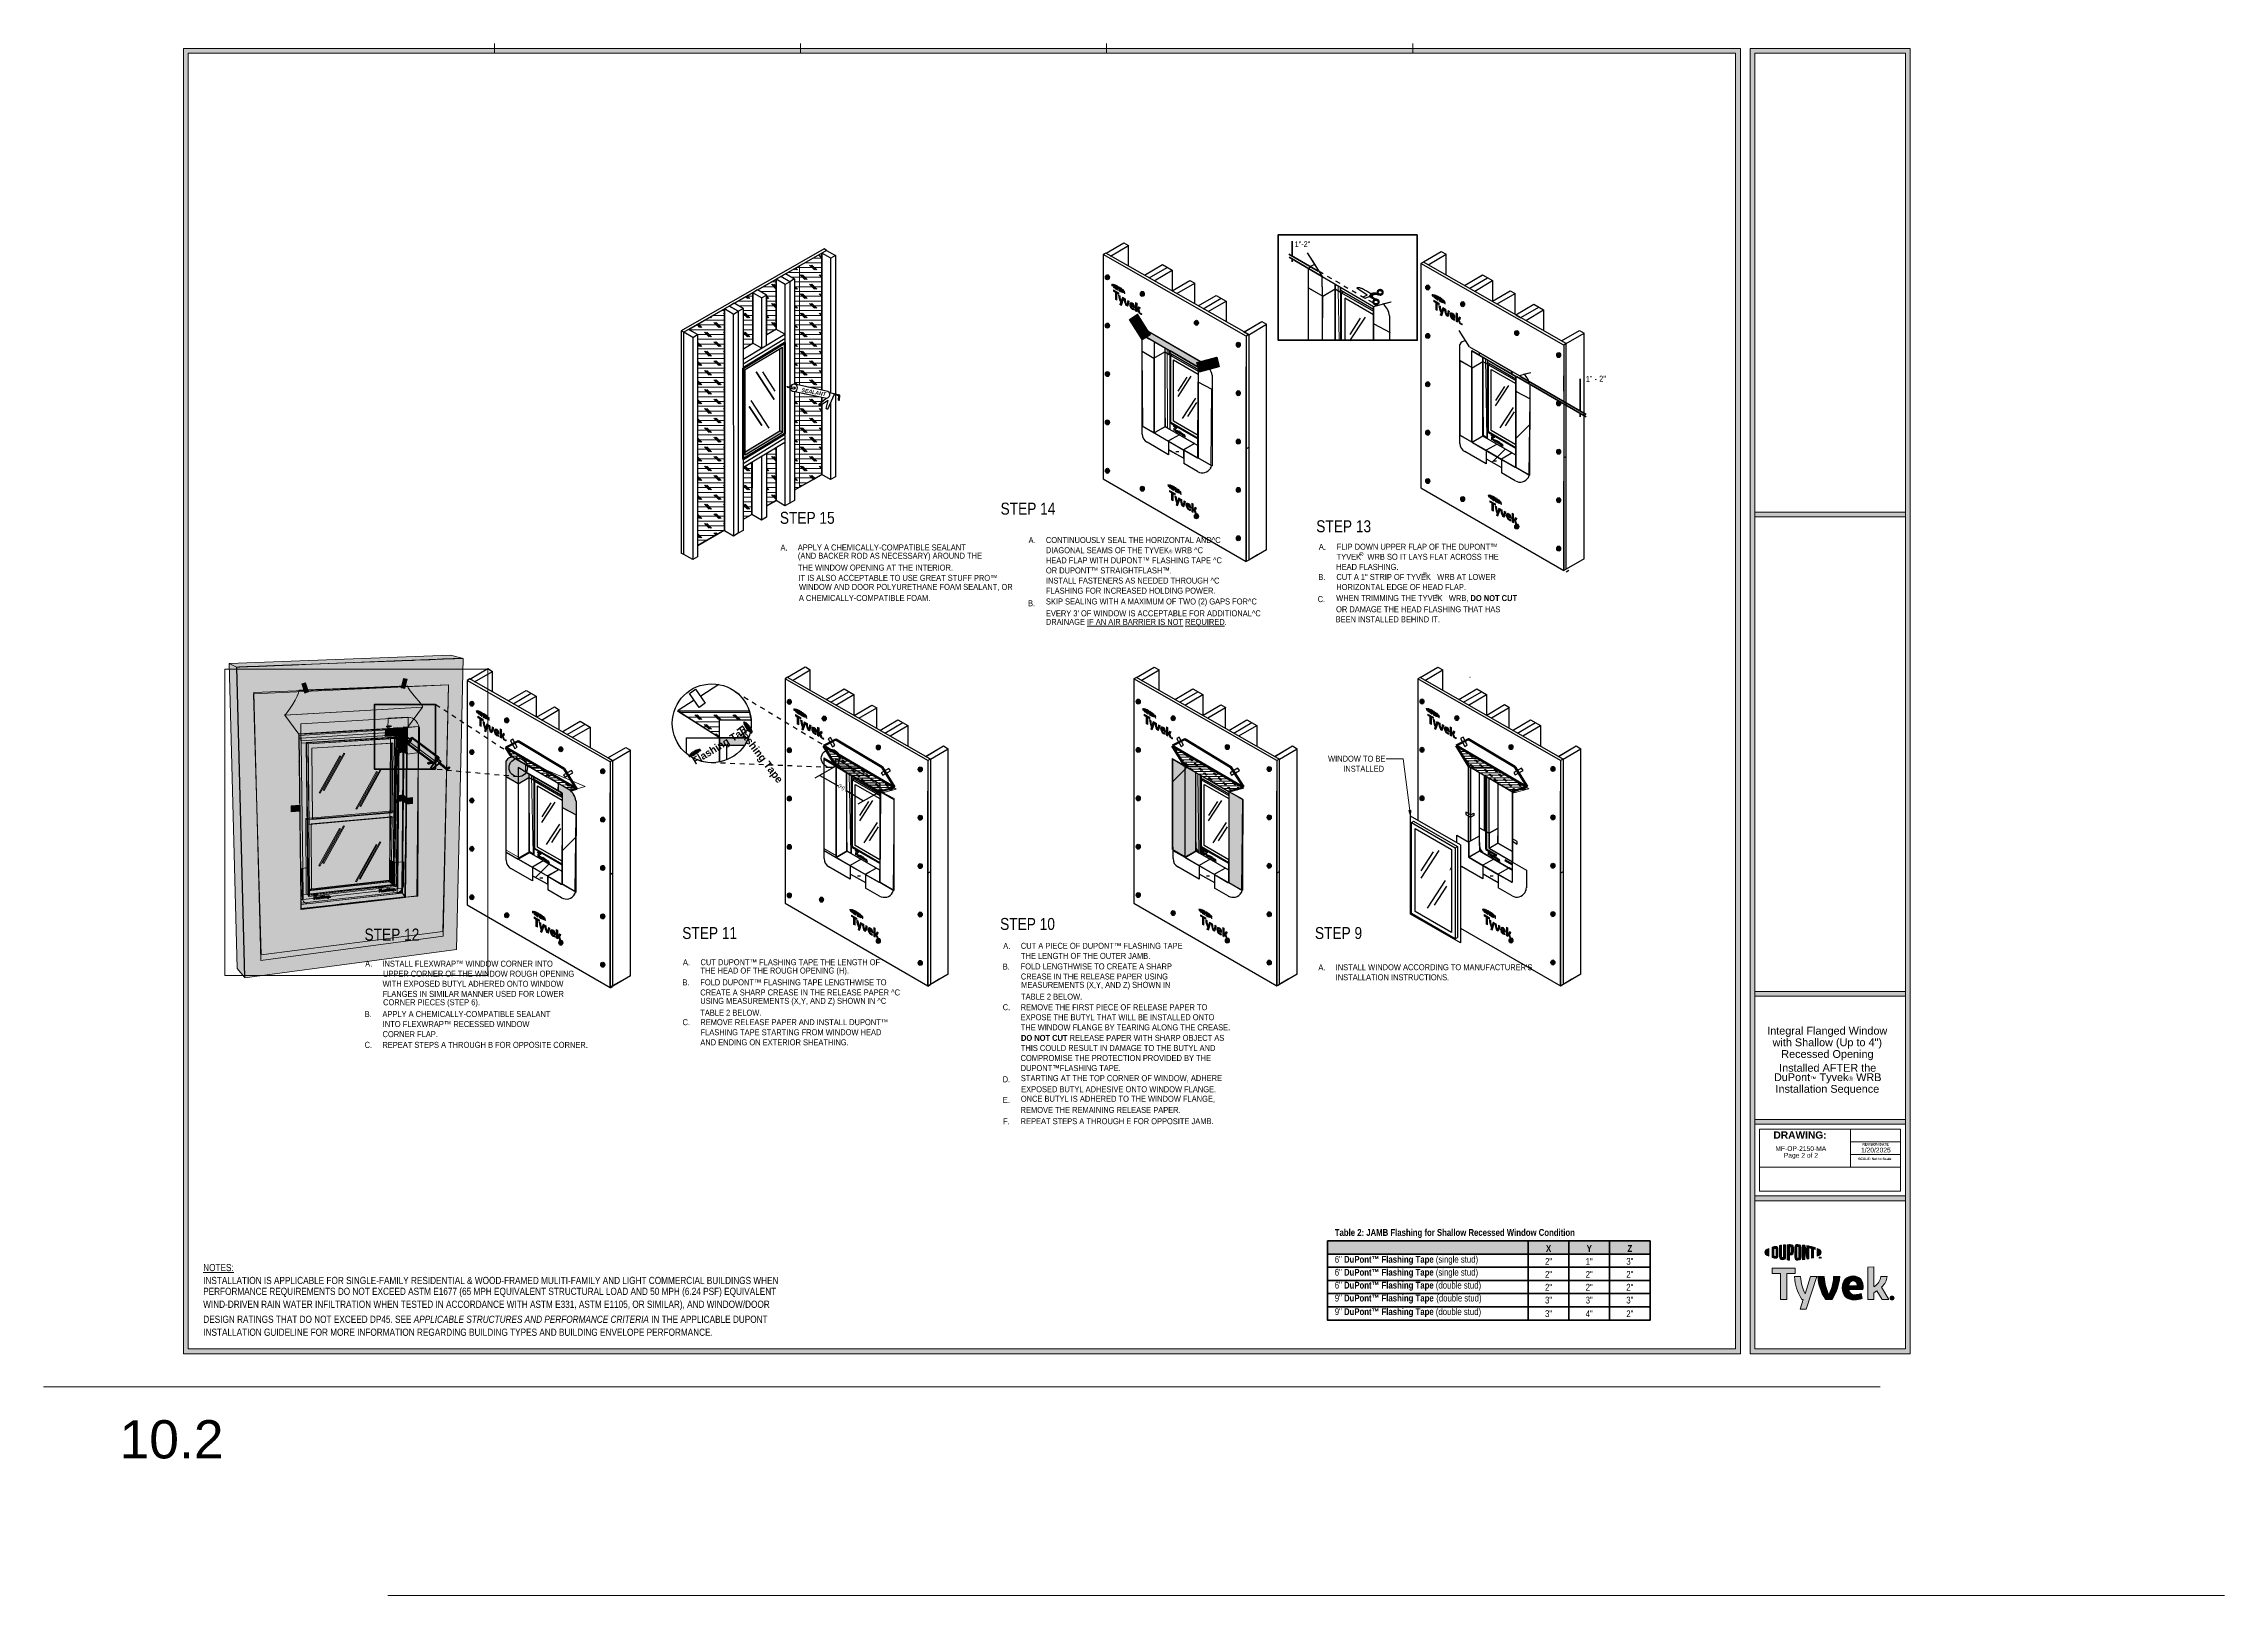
# Model space of a CAD drawing. Header units: inches. Extents: x -22 to 84, y -21 to 19.
# Drawn here: x 26.9 to 83.9, y -21.4 to 19.2 of the extents above; entities that cross this region are included whole.
import ezdxf

# ---------------------------------------------------------------- set-up
doc = ezdxf.new("R2010")
doc.units = ezdxf.units.IN
doc.header["$MEASUREMENT"] = 0
for name, pattern in [('AI-Linetype-16', [0.25, 0.125, -0.125]), ('AI-Linetype-17', [0.25, 0.125, -0.125]), ('AI-Linetype-24', [0.041667, 0, -0.041667]), ('AI-Linetype-25', [0.041667, 0, -0.041667]), ('AI-Linetype-26', [0.041667, 0, -0.041667]), ('AI-Linetype-27', [0.25, 0.125, -0.125]), ('AI-Linetype-31', [0.25, 0.125, -0.125]), ('AI-Linetype-32', [0.25, 0.125, -0.125]), ('AI-Linetype-33', [0.75, 0.5, -0.25])]:
    doc.linetypes.add(name, pattern=pattern)
doc.layers.get('0').update_dxf_attribs({"lineweight": 0})
for name, color, linetype, lineweight in [('.ATI-DETAIL', 7, 'Continuous', 0), ('.ATI-HATCH', 7, 'Continuous', 0), ('.ATI-TEXT', 7, 'Continuous', 0), ('flash hatch', 7, 'Continuous', 0), ('G-ANNO-TTLB', 7, 'Continuous', 0), ('Layer 12', 7, 'Continuous', 0), ('T', 7, 'Continuous', 0), ('TYVEK', 7, 'Continuous', 0), ('X-REF - TRACED', 7, 'Continuous', 0)]:
    doc.layers.add(name, color=color, linetype=linetype, lineweight=lineweight)
picture_1 = doc.add_image_def('image1.png', size_in_pixel=(1250, 1458))
picture_2 = doc.add_image_def('image2.png', size_in_pixel=(1250, 1458))
pattern_1 = [(45, (0, 0), (-7.071, 7.071), [])]

msp = doc.modelspace()

# ---------------------------------------------------------------- texts
at = {"layer": '.ATI-TEXT', "insert": (67.247, 10.33), "char_height": 0.2, "attachment_point": 7, "rotation": 0.9999}
msp.add_mtext('\\C1;\\c255;\\FArial Narrow|b0|i0|c1;\\H0.156298;\\W1.000002;1" - 2"', dxfattribs=at)
at = {"layer": '.ATI-TEXT', "char_height": 0.2, "attachment_point": 7}
for s, insert in [('\\C18;\\c0;\\FArial Narrow|b0|i0|c1;\\H0.312500;\\W1.000000;STEP 15', (46.186, 6.618)), ('\\C18;\\c0;\\FArial Narrow|b0|i0|c1;\\H0.312500;\\W1.000000;STEP 14', (51.955, 6.858)), ('\\C18;\\c0;\\FArial Narrow|b0|i0|c1;\\H0.156250;\\W1.000000;A.', (52.686, 6.117)), ('\\C18;\\c0;\\FArial Narrow|b0|i0|c1;\\H0.156250;\\W1.000000;CONTINUOUSLY SEAL THE HORIZONTAL AND^C', (53.139, 6.117)), ('\\C18;\\c0;\\FArial Narrow|b0|i0|c1;\\H0.312500;\\W1.000000;STEP 13', (60.205, 6.397)), ('\\C18;\\c0;\\FArial Narrow|b0|i0|c1;\\H0.156250;\\W1.000000;DIAGONAL SEAMS OF THE TYVEK\\H0.091094;®\\H0.156250; WRB ^C', (53.139, 5.852)), ('\\C18;\\c0;\\FArial Narrow|b0|i0|c1;\\H0.156250;\\W1.000000;HEAD FLAP WITH DUPONT™ FLASHING TAPE ^C', (53.139, 5.587)), ('\\C18;\\c0;\\FArial Narrow|b0|i0|c1;\\H0.156250;\\W1.000000;OR DUPONT™ STRAIGHTFLASH™. ', (53.139, 5.323)), ('\\C18;\\c0;\\FArial Narrow|b0|i0|c1;\\H0.156250;\\W1.000000;INSTALL FASTENERS AS NEEDED THROUGH ^C', (53.139, 5.058)), ('\\C18;\\c0;\\FArial Narrow|b0|i0|c1;\\H0.156256;\\W1.000000;B.', (52.672, 4.467)), ('\\C18;\\c0;\\FArial Narrow|b0|i0|c1;\\H0.156250;\\W1.000000;SKIP SEALING WITH A MAXIMUM OF TWO (2) GAPS FOR^C', (53.139, 4.467)), ('\\C18;\\c0;\\FArial Narrow|b0|i0|c1;\\H0.156250;\\W1.000000;FLASHING FOR INCREASED HOLDING POWER.', (53.139, 4.793)), ('\\C18;\\c0;\\FArial Narrow|b0|i0|c1;\\H0.156297;\\W1.000000;C.', (60.242, 4.573)), ('\\C18;\\c0;\\FArial Narrow|b0|i0|c1;\\H0.156297;\\W1.000000;WHEN TRIMMING THE TYVEK   WRB, \\FArial Narrow Bold|b1|i0|c1;\\H0.156300;DO NOT CUT', (60.725, 4.573)), ('\\C18;\\c0;\\FArial Narrow|b0|i0|c1;\\H0.109408;\\W1.000000;®', (63.31, 4.669)), ("\\C18;\\c0;\\FArial Narrow|b0|i0|c1;\\H0.156250;\\W1.000000;EVERY 3' OF WINDOW IS ACCEPTABLE FOR ADDITIONAL^C", (53.139, 4.202)), ('\\C18;\\c0;\\FArial Narrow|b0|i0|c1;\\H0.156250;\\W1.000000;DRAINAGE \\LIF\\l\\L \\l\\LAN\\l\\L \\l\\LAIR BARRIER IS NO\\l\\LT\\l\\L REQUIRED\\l.', (53.139, 3.937)), ('\\C18;\\c0;\\FArial Narrow|b0|i0|c1;\\H0.156300;\\W1.000000;BEEN INSTALLED BEHIND IT.', (60.71, 4.046)), ('\\C18;\\c0;\\FArial Narrow|b0|i0|c1;\\H0.156300;\\W1.000000;OR DAMAGE THE HEAD FLASHING THAT HAS ', (60.722, 4.309)), ('\\C18;\\c0;\\FArial Narrow|b0|i0|c1;\\H0.156250;\\W1.000000;WINDOW TO BE', (60.513, 0.401)), ('\\C18;\\c0;\\FArial Narrow|b0|i0|c1;\\H0.156250;\\W1.000000;INSTALLED', (60.911, 0.138)), ('\\C18;\\c0;\\FArial Narrow|b0|i0|c1;\\H0.312500;\\W1.000000;STEP 12', (35.332, -4.275)), ('\\C18;\\c0;\\FArial Narrow|b0|i0|c1;\\H0.312500;\\W1.000000;STEP 11', (43.636, -4.236)), ('\\C18;\\c0;\\FArial Narrow|b0|i0|c1;\\H0.312500;\\W1.000000;STEP 10', (51.943, -3.999)), ('\\C18;\\c0;\\FArial Narrow|b0|i0|c1;\\H0.312500;\\W1.000000;STEP 9', (60.17, -4.236)), ('\\C18;\\c0;\\FArial Narrow|b0|i0|c1;\\H0.156250;\\W1.000000;A.', (52.024, -4.49)), ('\\C18;\\c0;\\FArial Narrow|b0|i0|c1;\\H0.156250;\\W1.000000;CUT A PIECE OF DUPONT™ FLASHING TAPE', (52.484, -4.49)), ('\\C18;\\c0;\\FArial Narrow|b0|i0|c1;\\H0.156250;\\W1.000000;A.', (35.349, -4.957)), ('\\C18;\\c0;\\FArial Narrow|b0|i0|c1;\\H0.156250;\\W1.000000;INSTALL FLEXWRAP™ WINDOW CORNER INTO', (35.8, -4.957)), ('\\C18;\\c0;\\FArial Narrow|b0|i0|c1;\\H0.156250;\\W1.000000;UPPER CORNER OF THE WINDOW ROUGH OPENING ', (35.815, -5.22)), ('\\C18;\\c0;\\FArial Narrow|b0|i0|c1;\\H0.156250;\\W1.000000;B.', (52.011, -5.029)), ('\\C18;\\c0;\\FArial Narrow|b0|i0|c1;\\H0.156250;\\W1.000000;THE LENGTH OF THE OUTER JAMB.', (52.488, -4.753)), ('\\C18;\\c0;\\FArial Narrow|b0|i0|c1;\\H0.156250;\\W1.000000;FOLD LENGTHWISE TO CREATE A SHARP', (52.478, -5.029)), ('\\C18;\\c0;\\FArial Narrow|b0|i0|c1;\\H0.156250;\\W1.000000;WITH EXPOSED BUTYL ADHERED ONTO WINDOW ', (35.804, -5.483)), ('\\C18;\\c0;\\FArial Narrow|b0|i0|c1;\\H0.156250;\\W1.000000;FLANGES IN SIMILAR MANNER USED FOR LOWER', (35.804, -5.746)), ('\\C18;\\c0;\\FArial Narrow|b0|i0|c1;\\H0.156250;\\W1.000000;CREASE IN THE RELEASE PAPER USING', (52.484, -5.292)), ('\\C18;\\c0;\\FArial Narrow|b0|i0|c1;\\H0.156250;\\W1.000000;TABLE 2 BELOW.', (52.49, -5.818)), ('\\C18;\\c0;\\FArial Narrow|b0|i0|c1;\\H0.156250;\\W1.000000;MEASUREMENTS (X,Y, AND Z) SHOWN IN', (52.493, -5.555)), ('\\C18;\\c0;\\FArial Narrow|b0|i0|c1;\\H0.156250;\\W1.000000;B.', (35.335, -6.273)), ('\\C18;\\c0;\\FArial Narrow|b0|i0|c1;\\H0.156250;\\W1.000000;APPLY A CHEMICALLY-COMPATIBLE SEALANT', (35.8, -6.273)), ('\\C18;\\c0;\\FArial Narrow|b0|i0|c1;\\H0.156250;\\W1.000000;CORNER PIECES (STEP 6).', (35.817, -6.01)), ('\\C18;\\c0;\\FArial Narrow|b0|i0|c1;\\H0.156250;\\W1.000000;C.', (52.011, -6.094)), ('\\C18;\\c0;\\FArial Narrow|b0|i0|c1;\\H0.156250;\\W1.000000;REMOVE THE FIRST PIECE OF RELEASE PAPER TO', (52.479, -6.094)), ('\\C18;\\c0;\\FArial Narrow|b0|i0|c1;\\H0.156250;\\W1.000000;EXPOSE THE BUTYL THAT WILL BE INSTALLED ONTO', (52.479, -6.357)), ('\\C18;\\c0;\\FArial Narrow|b0|i0|c1;\\H0.156250;\\W1.000000;CORNER FLAP.', (35.804, -6.799)), ('\\C18;\\c0;\\FArial Narrow|b0|i0|c1;\\H0.156250;\\W1.000000;INTO FLEXWRAP™ RECESSED WINDOW', (35.808, -6.536)), ('\\C18;\\c0;\\FArial Narrow|b0|i0|c1;\\H0.156250;\\W1.000000;THE WINDOW FLANGE BY TEARING ALONG THE CREASE.', (52.48, -6.621)), ('\\C18;\\c0;\\FArial Narrow Bold|b1|i0|c1;\\H0.156250;\\W1.000000;DO NOT CUT\\FArial Narrow|b0|i0|c1; RELEASE PAPER WITH SHARP OBJECT AS', (52.488, -6.897)), ('\\C18;\\c0;\\FArial Narrow|b0|i0|c1;\\H0.156250;\\W1.000000;C.', (35.335, -7.079)), ('\\C18;\\c0;\\FArial Narrow|b0|i0|c1;\\H0.156252;\\W1.000000;REPEAT STEPS A THROUGH B FOR OPPOSITE CORNER\\FMyriad Pro|b0|i0|c1;.', (35.8, -7.079)), ('\\C18;\\c0;\\FArial Narrow|b0|i0|c1;\\H0.156250;\\W1.000000;THIS COULD RESULT IN DAMAGE TO THE BUTYL AND', (52.484, -7.16)), ('\\C18;\\c0;\\FArial Narrow|b0|i0|c1;\\H0.156250;\\W1.000000;COMPROMISE THE PROTECTION PROVIDED BY THE ', (52.479, -7.423)), ('\\C18;\\c0;\\FArial Narrow|b0|i0|c1;\\H0.156250;\\W1.000000;D.', (52.01, -7.976)), ('\\C18;\\c0;\\FArial Narrow|b0|i0|c1;\\H0.156250;\\W1.000000;STARTING AT THE TOP CORNER OF WINDOW, ADHERE', (52.485, -7.976)), ('\\C18;\\c0;\\FArial Narrow|b0|i0|c1;\\H0.156250;\\W1.000000;DUPONT™FLASHING TAPE. ', (52.479, -7.686)), ('\\C18;\\c0;\\FArial Narrow|b0|i0|c1;\\H0.156250;\\W1.000000;E.', (52.014, -8.516)), ('\\C18;\\c0;\\FArial Narrow|b0|i0|c1;\\H0.156250;\\W1.000000;ONCE BUTYL IS ADHERED TO THE WINDOW FLANGE,', (52.484, -8.516)), ('\\C18;\\c0;\\FArial Narrow|b0|i0|c1;\\H0.156250;\\W1.000000;EXPOSED BUTYL ADHESIVE ONTO WINDOW FLANGE.', (52.493, -8.239)), ('\\C18;\\c0;\\FArial Narrow|b0|i0|c1;\\H0.156250;\\W1.000000;F.', (52.019, -9.074)), ('\\C18;\\c0;\\FArial Narrow|b0|i0|c1;\\H0.156250;\\W1.000000;REMOVE THE REMAINING RELEASE PAPER.', (52.478, -8.78)), ('\\C18;\\c0;\\FArial Narrow|b0|i0|c1;\\H0.156250;\\W1.000000;REPEAT STEPS A THROUGH E FOR OPPOSITE JAMB.', (52.479, -9.074))]:
    msp.add_mtext(s, dxfattribs=dict(at, insert=insert))
at = {"char_height": 0.2, "attachment_point": 7}
for s, insert in [('\\C18;\\c0;\\FArial|b0|i0|c1;\\H0.125000;\\W1.000000;MF-OP-2150-MA', (72.203, -9.774)), ('\\C18;\\c0;\\FArial|b0|i0|c1;\\H0.125000;\\W1.000000;1/20/2025', (74.441, -9.813)), ('\\C18;\\c0;\\FArial|b0|i0|c1;\\H0.125000;\\W1.000000;Page 2 of 2', (72.424, -9.986)), ('\\C18;\\c0;\\FArial|b0|i0|c1;\\H1.000000;\\W1.000000;10.2', (28.929, -17.824))]:
    msp.add_mtext(s, dxfattribs=dict(at, insert=insert))
at = {"layer": 'G-ANNO-TTLB', "char_height": 0.2, "attachment_point": 7}
for s, insert in [('\\C18;\\c0;\\FArial Bold|b1|i0|c1;\\H0.190267;\\W1.000000;DRAWING:', (72.153, -9.453)), ('\\C18;\\c0;\\FArial Bold|b1|i0|c1;\\H0.063422;\\W1.000000;REVISION DATE', (74.476, -9.631)), ('\\C18;\\c0;\\FArial Bold|b1|i0|c1;\\H0.063422;\\W1.000000;SCALE: Not to Scale', (74.369, -10.011))]:
    msp.add_mtext(s, dxfattribs=dict(at, insert=insert))
at = {"layer": 'TYVEK', "char_height": 0.2, "attachment_point": 7}
for s, insert, rotation in [('\\C240;\\c2565101;\\FArial Narrow|b0|i0|c1;\\H0.144561;\\W1.000002;1"-2"', (59.64, 13.857), 0.9999), ('\\C1;\\c255;\\FArial Narrow Bold Italic|b1|i1|c1;\\H0.100215;\\W0.994519;SEALANT', (46.746, 10.071), 349.5335), ('\\C1;\\c255;\\FArial Narrow|b0|i0|c1;\\H0.097082;\\W1.007294;(H)', (47.679, -0.276), 330.0001)]:
    msp.add_mtext(s, dxfattribs=dict(at, insert=insert, rotation=rotation))

# ---------------------------------------------------------------- blocks, each defined once
blk = doc.blocks.new('Block_0')
at = {"char_height": 0.2, "attachment_point": 7}
for s, insert in [('\\C18;\\c0;\\FArial|b0|i0|c1;\\H0.203125;\\W1.000000;Integral Flanged Window', (71.989, -6.791)), ('\\C18;\\c0;\\FArial|b0|i0|c1;\\H0.203125;\\W1.000000;with Shallow (Up to 4")', (72.13, -7.095)), ('\\C18;\\c0;\\FArial|b0|i0|c1;\\H0.203125;\\W1.000000;Recessed Opening', (72.356, -7.4)), ('\\C18;\\c0;\\FArial|b0|i0|c1;\\H0.203125;\\W1.000000;DuPont\\H0.118422;™\\H0.203125; Tyvek\\H0.118422;®\\H0.203125; WRB', (72.166, -8.007)), ('\\C18;\\c0;\\FArial|b0|i0|c1;\\H0.203125;\\W1.000000;Installed AFTER the', (72.301, -7.704)), ('\\C18;\\c0;\\FArial|b0|i0|c1;\\H0.203125;\\W1.000000;Installation Sequence', (72.205, -8.312))]:
    blk.add_mtext(s, dxfattribs=dict(at, insert=insert))
blk = doc.blocks.new('Block_3')
at = {"layer": 'G-ANNO-TTLB', "true_color": 0xe11b22, "transparency": 33554687}
h = blk.add_hatch(color=242, dxfattribs=at)
h.dxf.hatch_style = 2
edge = h.paths.add_edge_path()
edge.add_spline(control_points=[(71.929, -12.422), (71.929, -12.459), (71.965, -12.495), (72.029, -12.525), (72.029, -12.525), (72.029, -12.319), (72.029, -12.319), (71.965, -12.349), (71.929, -12.384), (71.929, -12.422)], knot_values=[0, 0, 0, 0, 1, 1, 1, 2, 2, 2, 3, 3, 3, 3], degree=3, periodic=0)
h = blk.add_hatch(color=242, dxfattribs=at)
h.dxf.hatch_style = 2
edge = h.paths.add_edge_path()
edge.add_spline(control_points=[(72.221, -12.506), (72.221, -12.521), (72.211, -12.527), (72.2, -12.527), (72.191, -12.527), (72.177, -12.523), (72.166, -12.52), (72.166, -12.52), (72.166, -12.324), (72.166, -12.324), (72.177, -12.321), (72.191, -12.318), (72.2, -12.318), (72.211, -12.318), (72.221, -12.323), (72.221, -12.339), (72.221, -12.339), (72.221, -12.506), (72.221, -12.506)], knot_values=[0, 0, 0, 0, 1, 1, 1, 2, 2, 2, 3, 3, 3, 4, 4, 4, 5, 5, 5, 6, 6, 6, 6], degree=3, periodic=0)
edge = h.paths.add_edge_path()
edge.add_spline(control_points=[(72.207, -12.266), (72.189, -12.266), (72.164, -12.272), (72.117, -12.286), (72.117, -12.286), (72.117, -12.558), (72.117, -12.558), (72.158, -12.571), (72.189, -12.578), (72.207, -12.578), (72.248, -12.578), (72.271, -12.553), (72.271, -12.513), (72.271, -12.513), (72.271, -12.332), (72.271, -12.332), (72.271, -12.291), (72.248, -12.266), (72.207, -12.266)], knot_values=[0, 0, 0, 0, 1, 1, 1, 2, 2, 2, 3, 3, 3, 4, 4, 4, 5, 5, 5, 6, 6, 6, 6], degree=3, periodic=0)
h = blk.add_hatch(color=242, dxfattribs=at)
h.dxf.hatch_style = 2
edge = h.paths.add_edge_path()
edge.add_spline(control_points=[(72.414, -12.538), (72.414, -12.553), (72.409, -12.563), (72.389, -12.561), (72.37, -12.559), (72.365, -12.55), (72.365, -12.532), (72.365, -12.532), (72.365, -12.235), (72.365, -12.235), (72.352, -12.237), (72.323, -12.241), (72.311, -12.242), (72.311, -12.242), (72.311, -12.542), (72.311, -12.542), (72.311, -12.59), (72.334, -12.609), (72.389, -12.615), (72.44, -12.621), (72.47, -12.595), (72.47, -12.542), (72.47, -12.542), (72.47, -12.225), (72.47, -12.225), (72.46, -12.226), (72.425, -12.229), (72.414, -12.23), (72.414, -12.23), (72.414, -12.538), (72.414, -12.538)], knot_values=[0, 0, 0, 0, 1, 1, 1, 2, 2, 2, 3, 3, 3, 4, 4, 4, 5, 5, 5, 6, 6, 6, 7, 7, 7, 8, 8, 8, 9, 9, 9, 10, 10, 10, 10], degree=3, periodic=0)
h = blk.add_hatch(color=242, dxfattribs=at)
h.dxf.hatch_style = 2
edge = h.paths.add_edge_path()
edge.add_spline(control_points=[(72.619, -12.407), (72.619, -12.424), (72.613, -12.433), (72.59, -12.433), (72.59, -12.433), (72.57, -12.433), (72.57, -12.433), (72.57, -12.433), (72.57, -12.276), (72.57, -12.276), (72.579, -12.275), (72.584, -12.275), (72.589, -12.275), (72.614, -12.275), (72.619, -12.285), (72.619, -12.302), (72.619, -12.302), (72.619, -12.407), (72.619, -12.407)], knot_values=[0, 0, 0, 0, 1, 1, 1, 2, 2, 2, 3, 3, 3, 4, 4, 4, 5, 5, 5, 6, 6, 6, 6], degree=3, periodic=0)
edge = h.paths.add_edge_path()
edge.add_spline(control_points=[(72.592, -12.22), (72.582, -12.22), (72.547, -12.221), (72.514, -12.223), (72.514, -12.223), (72.514, -12.622), (72.514, -12.622), (72.525, -12.622), (72.554, -12.624), (72.57, -12.624), (72.57, -12.624), (72.57, -12.489), (72.57, -12.489), (72.57, -12.489), (72.592, -12.489), (72.592, -12.489), (72.651, -12.489), (72.675, -12.462), (72.675, -12.411), (72.675, -12.411), (72.675, -12.294), (72.675, -12.294), (72.675, -12.244), (72.648, -12.22), (72.592, -12.22)], knot_values=[0, 0, 0, 0, 1, 1, 1, 2, 2, 2, 3, 3, 3, 4, 4, 4, 5, 5, 5, 6, 6, 6, 7, 7, 7, 8, 8, 8, 8], degree=3, periodic=0)
h = blk.add_hatch(color=242, dxfattribs=at)
h.dxf.hatch_style = 2
edge = h.paths.add_edge_path()
edge.add_spline(control_points=[(72.819, -12.547), (72.819, -12.562), (72.814, -12.571), (72.794, -12.571), (72.773, -12.572), (72.768, -12.563), (72.768, -12.547), (72.768, -12.547), (72.768, -12.298), (72.768, -12.298), (72.768, -12.282), (72.773, -12.272), (72.794, -12.273), (72.814, -12.274), (72.819, -12.282), (72.819, -12.298), (72.819, -12.298), (72.819, -12.547), (72.819, -12.547)], knot_values=[0, 0, 0, 0, 1, 1, 1, 2, 2, 2, 3, 3, 3, 4, 4, 4, 5, 5, 5, 6, 6, 6, 6], degree=3, periodic=0)
edge = h.paths.add_edge_path()
edge.add_spline(control_points=[(72.794, -12.217), (72.742, -12.215), (72.711, -12.238), (72.711, -12.29), (72.711, -12.29), (72.711, -12.551), (72.711, -12.551), (72.711, -12.607), (72.739, -12.63), (72.794, -12.627), (72.848, -12.625), (72.876, -12.604), (72.876, -12.545), (72.876, -12.545), (72.876, -12.296), (72.876, -12.296), (72.876, -12.24), (72.85, -12.22), (72.794, -12.217)], knot_values=[0, 0, 0, 0, 1, 1, 1, 2, 2, 2, 3, 3, 3, 4, 4, 4, 5, 5, 5, 6, 6, 6, 6], degree=3, periodic=0)
h = blk.add_hatch(color=242, dxfattribs=at)
h.dxf.hatch_style = 2
edge = h.paths.add_edge_path()
edge.add_spline(control_points=[(73.031, -12.44), (73.031, -12.44), (72.969, -12.237), (72.969, -12.237), (72.952, -12.234), (72.932, -12.232), (72.916, -12.231), (72.916, -12.231), (72.916, -12.614), (72.916, -12.614), (72.927, -12.613), (72.955, -12.609), (72.97, -12.608), (72.97, -12.608), (72.965, -12.382), (72.965, -12.382), (72.965, -12.382), (73.031, -12.599), (73.031, -12.599), (73.045, -12.597), (73.066, -12.593), (73.079, -12.59), (73.079, -12.59), (73.079, -12.254), (73.079, -12.254), (73.065, -12.251), (73.04, -12.247), (73.027, -12.245), (73.027, -12.245), (73.031, -12.44), (73.031, -12.44)], knot_values=[0, 0, 0, 0, 1, 1, 1, 2, 2, 2, 3, 3, 3, 4, 4, 4, 5, 5, 5, 6, 6, 6, 7, 7, 7, 8, 8, 8, 9, 9, 9, 10, 10, 10, 10], degree=3, periodic=0)
h = blk.add_hatch(color=242, dxfattribs=at)
h.dxf.hatch_style = 2
edge = h.paths.add_edge_path()
edge.add_spline(control_points=[(73.107, -12.313), (73.121, -12.315), (73.134, -12.318), (73.148, -12.321), (73.148, -12.321), (73.148, -12.576), (73.148, -12.576), (73.16, -12.573), (73.183, -12.567), (73.198, -12.562), (73.198, -12.562), (73.198, -12.333), (73.198, -12.333), (73.212, -12.337), (73.226, -12.341), (73.239, -12.344), (73.239, -12.344), (73.239, -12.295), (73.239, -12.295), (73.199, -12.281), (73.157, -12.27), (73.107, -12.26), (73.107, -12.26), (73.107, -12.313), (73.107, -12.313)], knot_values=[0, 0, 0, 0, 1, 1, 1, 2, 2, 2, 3, 3, 3, 4, 4, 4, 5, 5, 5, 6, 6, 6, 7, 7, 7, 8, 8, 8, 8], degree=3, periodic=0)
h = blk.add_hatch(color=242, dxfattribs=at)
h.dxf.hatch_style = 2
edge = h.paths.add_edge_path()
edge.add_spline(control_points=[(73.399, -12.422), (73.399, -12.459), (73.363, -12.495), (73.299, -12.525), (73.299, -12.525), (73.299, -12.319), (73.299, -12.319), (73.363, -12.349), (73.399, -12.384), (73.399, -12.422)], knot_values=[0, 0, 0, 0, 1, 1, 1, 2, 2, 2, 3, 3, 3, 3], degree=3, periodic=0)
h = blk.add_hatch(color=242, dxfattribs=at)
h.dxf.hatch_style = 2
edge = h.paths.add_edge_path()
edge.add_spline(control_points=[(73.37, -12.545), (73.37, -12.545), (73.376, -12.545), (73.376, -12.545), (73.376, -12.545), (73.385, -12.559), (73.385, -12.559), (73.385, -12.559), (73.393, -12.545), (73.393, -12.545), (73.393, -12.545), (73.399, -12.545), (73.399, -12.545), (73.399, -12.545), (73.399, -12.575), (73.399, -12.575), (73.399, -12.575), (73.394, -12.575), (73.394, -12.575), (73.394, -12.575), (73.394, -12.554), (73.394, -12.554), (73.394, -12.554), (73.385, -12.568), (73.385, -12.568), (73.385, -12.568), (73.384, -12.568), (73.384, -12.568), (73.384, -12.568), (73.375, -12.554), (73.375, -12.554), (73.375, -12.554), (73.375, -12.575), (73.375, -12.575), (73.375, -12.575), (73.37, -12.575), (73.37, -12.575), (73.37, -12.575), (73.37, -12.545), (73.37, -12.545)], knot_values=[0, 0, 0, 0, 1, 1, 1, 2, 2, 2, 3, 3, 3, 4, 4, 4, 5, 5, 5, 6, 6, 6, 7, 7, 7, 8, 8, 8, 9, 9, 9, 10, 10, 10, 11, 11, 11, 12, 12, 12, 13, 13, 13, 13], degree=3, periodic=0)
edge = h.paths.add_edge_path()
edge.add_spline(control_points=[(73.348, -12.551), (73.348, -12.551), (73.339, -12.551), (73.339, -12.551), (73.339, -12.551), (73.339, -12.545), (73.339, -12.545), (73.339, -12.545), (73.363, -12.545), (73.363, -12.545), (73.363, -12.545), (73.363, -12.551), (73.363, -12.551), (73.363, -12.551), (73.354, -12.551), (73.354, -12.551), (73.354, -12.551), (73.354, -12.575), (73.354, -12.575), (73.354, -12.575), (73.348, -12.575), (73.348, -12.575), (73.348, -12.575), (73.348, -12.551), (73.348, -12.551)], knot_values=[0, 0, 0, 0, 1, 1, 1, 2, 2, 2, 3, 3, 3, 4, 4, 4, 5, 5, 5, 6, 6, 6, 7, 7, 7, 8, 8, 8, 8], degree=3, periodic=0)
at = {"layer": 'G-ANNO-TTLB'}
for points, knots in [([(71.929, -12.422), (71.929, -12.459), (71.965, -12.495), (72.029, -12.525), (72.029, -12.525), (72.029, -12.319), (72.029, -12.319), (71.965, -12.349), (71.929, -12.384), (71.929, -12.422)], [0, 0, 0, 0, 1, 1, 1, 2, 2, 2, 3, 3, 3, 3]), ([(72.207, -12.266), (72.189, -12.266), (72.164, -12.272), (72.117, -12.286), (72.117, -12.286), (72.117, -12.558), (72.117, -12.558), (72.158, -12.571), (72.189, -12.578), (72.207, -12.578), (72.248, -12.578), (72.271, -12.553), (72.271, -12.513), (72.271, -12.513), (72.271, -12.332), (72.271, -12.332), (72.271, -12.291), (72.248, -12.266), (72.207, -12.266)], [0, 0, 0, 0, 1, 1, 1, 2, 2, 2, 3, 3, 3, 4, 4, 4, 5, 5, 5, 6, 6, 6, 6]), ([(72.221, -12.506), (72.221, -12.521), (72.211, -12.527), (72.2, -12.527), (72.191, -12.527), (72.177, -12.523), (72.166, -12.52), (72.166, -12.52), (72.166, -12.324), (72.166, -12.324), (72.177, -12.321), (72.191, -12.318), (72.2, -12.318), (72.211, -12.318), (72.221, -12.323), (72.221, -12.339), (72.221, -12.339), (72.221, -12.506), (72.221, -12.506)], [0, 0, 0, 0, 1, 1, 1, 2, 2, 2, 3, 3, 3, 4, 4, 4, 5, 5, 5, 6, 6, 6, 6]), ([(72.414, -12.538), (72.414, -12.553), (72.409, -12.563), (72.389, -12.561), (72.37, -12.559), (72.365, -12.55), (72.365, -12.532), (72.365, -12.532), (72.365, -12.235), (72.365, -12.235), (72.352, -12.237), (72.323, -12.241), (72.311, -12.242), (72.311, -12.242), (72.311, -12.542), (72.311, -12.542), (72.311, -12.59), (72.334, -12.609), (72.389, -12.615), (72.44, -12.621), (72.47, -12.595), (72.47, -12.542), (72.47, -12.542), (72.47, -12.225), (72.47, -12.225), (72.46, -12.226), (72.425, -12.229), (72.414, -12.23), (72.414, -12.23), (72.414, -12.538), (72.414, -12.538)], [0, 0, 0, 0, 1, 1, 1, 2, 2, 2, 3, 3, 3, 4, 4, 4, 5, 5, 5, 6, 6, 6, 7, 7, 7, 8, 8, 8, 9, 9, 9, 10, 10, 10, 10]), ([(72.592, -12.22), (72.582, -12.22), (72.547, -12.221), (72.514, -12.223), (72.514, -12.223), (72.514, -12.622), (72.514, -12.622), (72.525, -12.622), (72.554, -12.624), (72.57, -12.624), (72.57, -12.624), (72.57, -12.489), (72.57, -12.489), (72.57, -12.489), (72.592, -12.489), (72.592, -12.489), (72.651, -12.489), (72.675, -12.462), (72.675, -12.411), (72.675, -12.411), (72.675, -12.294), (72.675, -12.294), (72.675, -12.244), (72.648, -12.22), (72.592, -12.22)], [0, 0, 0, 0, 1, 1, 1, 2, 2, 2, 3, 3, 3, 4, 4, 4, 5, 5, 5, 6, 6, 6, 7, 7, 7, 8, 8, 8, 8]), ([(72.619, -12.407), (72.619, -12.424), (72.613, -12.433), (72.59, -12.433), (72.59, -12.433), (72.57, -12.433), (72.57, -12.433), (72.57, -12.433), (72.57, -12.276), (72.57, -12.276), (72.579, -12.275), (72.584, -12.275), (72.589, -12.275), (72.614, -12.275), (72.619, -12.285), (72.619, -12.302), (72.619, -12.302), (72.619, -12.407), (72.619, -12.407)], [0, 0, 0, 0, 1, 1, 1, 2, 2, 2, 3, 3, 3, 4, 4, 4, 5, 5, 5, 6, 6, 6, 6]), ([(72.794, -12.217), (72.742, -12.215), (72.711, -12.238), (72.711, -12.29), (72.711, -12.29), (72.711, -12.551), (72.711, -12.551), (72.711, -12.607), (72.739, -12.63), (72.794, -12.627), (72.848, -12.625), (72.876, -12.604), (72.876, -12.545), (72.876, -12.545), (72.876, -12.296), (72.876, -12.296), (72.876, -12.24), (72.85, -12.22), (72.794, -12.217)], [0, 0, 0, 0, 1, 1, 1, 2, 2, 2, 3, 3, 3, 4, 4, 4, 5, 5, 5, 6, 6, 6, 6]), ([(72.819, -12.547), (72.819, -12.562), (72.814, -12.571), (72.794, -12.571), (72.773, -12.572), (72.768, -12.563), (72.768, -12.547), (72.768, -12.547), (72.768, -12.298), (72.768, -12.298), (72.768, -12.282), (72.773, -12.272), (72.794, -12.273), (72.814, -12.274), (72.819, -12.282), (72.819, -12.298), (72.819, -12.298), (72.819, -12.547), (72.819, -12.547)], [0, 0, 0, 0, 1, 1, 1, 2, 2, 2, 3, 3, 3, 4, 4, 4, 5, 5, 5, 6, 6, 6, 6]), ([(73.031, -12.44), (73.031, -12.44), (72.969, -12.237), (72.969, -12.237), (72.952, -12.234), (72.932, -12.232), (72.916, -12.231), (72.916, -12.231), (72.916, -12.614), (72.916, -12.614), (72.927, -12.613), (72.955, -12.609), (72.97, -12.608), (72.97, -12.608), (72.965, -12.382), (72.965, -12.382), (72.965, -12.382), (73.031, -12.599), (73.031, -12.599), (73.045, -12.597), (73.066, -12.593), (73.079, -12.59), (73.079, -12.59), (73.079, -12.254), (73.079, -12.254), (73.065, -12.251), (73.04, -12.247), (73.027, -12.245), (73.027, -12.245), (73.031, -12.44), (73.031, -12.44)], [0, 0, 0, 0, 1, 1, 1, 2, 2, 2, 3, 3, 3, 4, 4, 4, 5, 5, 5, 6, 6, 6, 7, 7, 7, 8, 8, 8, 9, 9, 9, 10, 10, 10, 10]), ([(73.107, -12.313), (73.121, -12.315), (73.134, -12.318), (73.148, -12.321), (73.148, -12.321), (73.148, -12.576), (73.148, -12.576), (73.16, -12.573), (73.183, -12.567), (73.198, -12.562), (73.198, -12.562), (73.198, -12.333), (73.198, -12.333), (73.212, -12.337), (73.226, -12.341), (73.239, -12.344), (73.239, -12.344), (73.239, -12.295), (73.239, -12.295), (73.199, -12.281), (73.157, -12.27), (73.107, -12.26), (73.107, -12.26), (73.107, -12.313), (73.107, -12.313)], [0, 0, 0, 0, 1, 1, 1, 2, 2, 2, 3, 3, 3, 4, 4, 4, 5, 5, 5, 6, 6, 6, 7, 7, 7, 8, 8, 8, 8]), ([(73.399, -12.422), (73.399, -12.459), (73.363, -12.495), (73.299, -12.525), (73.299, -12.525), (73.299, -12.319), (73.299, -12.319), (73.363, -12.349), (73.399, -12.384), (73.399, -12.422)], [0, 0, 0, 0, 1, 1, 1, 2, 2, 2, 3, 3, 3, 3]), ([(73.348, -12.551), (73.348, -12.551), (73.339, -12.551), (73.339, -12.551), (73.339, -12.551), (73.339, -12.545), (73.339, -12.545), (73.339, -12.545), (73.363, -12.545), (73.363, -12.545), (73.363, -12.545), (73.363, -12.551), (73.363, -12.551), (73.363, -12.551), (73.354, -12.551), (73.354, -12.551), (73.354, -12.551), (73.354, -12.575), (73.354, -12.575), (73.354, -12.575), (73.348, -12.575), (73.348, -12.575), (73.348, -12.575), (73.348, -12.551), (73.348, -12.551)], [0, 0, 0, 0, 1, 1, 1, 2, 2, 2, 3, 3, 3, 4, 4, 4, 5, 5, 5, 6, 6, 6, 7, 7, 7, 8, 8, 8, 8]), ([(73.37, -12.545), (73.37, -12.545), (73.376, -12.545), (73.376, -12.545), (73.376, -12.545), (73.385, -12.559), (73.385, -12.559), (73.385, -12.559), (73.393, -12.545), (73.393, -12.545), (73.393, -12.545), (73.399, -12.545), (73.399, -12.545), (73.399, -12.545), (73.399, -12.575), (73.399, -12.575), (73.399, -12.575), (73.394, -12.575), (73.394, -12.575), (73.394, -12.575), (73.394, -12.554), (73.394, -12.554), (73.394, -12.554), (73.385, -12.568), (73.385, -12.568), (73.385, -12.568), (73.384, -12.568), (73.384, -12.568), (73.384, -12.568), (73.375, -12.554), (73.375, -12.554), (73.375, -12.554), (73.375, -12.575), (73.375, -12.575), (73.375, -12.575), (73.37, -12.575), (73.37, -12.575), (73.37, -12.575), (73.37, -12.545), (73.37, -12.545)], [0, 0, 0, 0, 1, 1, 1, 2, 2, 2, 3, 3, 3, 4, 4, 4, 5, 5, 5, 6, 6, 6, 7, 7, 7, 8, 8, 8, 9, 9, 9, 10, 10, 10, 11, 11, 11, 12, 12, 12, 13, 13, 13, 13])]:
    blk.add_open_spline(points, degree=3, knots=knots, dxfattribs=at)
blk = doc.blocks.new('Block_7')
at = {"layer": 'G-ANNO-TTLB', "true_color": 0x17477e, "transparency": 33554687}
h = blk.add_hatch(color=156, dxfattribs=at)
h.dxf.hatch_style = 2
h.paths.add_polyline_path([(72.721, -12.833), (72.117, -12.833), (72.117, -12.976), (72.335, -12.976), (72.335, -13.653), (72.503, -13.653), (72.503, -12.976), (72.721, -12.976)])
h = blk.add_hatch(color=156, dxfattribs=at)
h.dxf.hatch_style = 2
edge = h.paths.add_edge_path()
edge.add_spline(control_points=[(73.724, -13.054), (73.714, -13.255), (73.669, -13.391), (73.6, -13.523), (73.533, -13.391), (73.49, -13.255), (73.477, -13.054), (73.477, -13.054), (73.314, -13.054), (73.314, -13.054), (73.332, -13.29), (73.384, -13.441), (73.511, -13.653), (73.511, -13.653), (73.69, -13.653), (73.69, -13.653), (73.812, -13.441), (73.863, -13.29), (73.886, -13.054), (73.886, -13.054), (73.724, -13.054), (73.724, -13.054)], knot_values=[0, 0, 0, 0, 1, 1, 1, 2, 2, 2, 3, 3, 3, 4, 4, 4, 5, 5, 5, 6, 6, 6, 7, 7, 7, 7], degree=3, periodic=0)
h = blk.add_hatch(color=156, dxfattribs=at)
h.dxf.hatch_style = 2
edge = h.paths.add_edge_path()
edge.add_spline(control_points=[(74.117, -13.297), (74.117, -13.297), (74.34, -13.297), (74.34, -13.297), (74.34, -13.297), (74.34, -13.283), (74.34, -13.283), (74.34, -13.217), (74.305, -13.169), (74.24, -13.169), (74.172, -13.169), (74.128, -13.217), (74.117, -13.297)], knot_values=[0, 0, 0, 0, 1, 1, 1, 2, 2, 2, 3, 3, 3, 4, 4, 4, 4], degree=3, periodic=0)
edge = h.paths.add_edge_path()
edge.add_spline(control_points=[(74.472, -13.627), (74.421, -13.651), (74.345, -13.667), (74.267, -13.667), (74.078, -13.667), (73.949, -13.548), (73.949, -13.353), (73.949, -13.167), (74.068, -13.04), (74.24, -13.04), (74.394, -13.04), (74.495, -13.149), (74.495, -13.306), (74.495, -13.341), (74.492, -13.372), (74.49, -13.395), (74.49, -13.395), (74.119, -13.395), (74.119, -13.395), (74.135, -13.489), (74.19, -13.531), (74.284, -13.531), (74.341, -13.531), (74.396, -13.518), (74.447, -13.497), (74.447, -13.497), (74.472, -13.627), (74.472, -13.627)], knot_values=[0, 0, 0, 0, 1, 1, 1, 2, 2, 2, 3, 3, 3, 4, 4, 4, 5, 5, 5, 6, 6, 6, 7, 7, 7, 8, 8, 8, 9, 9, 9, 9], degree=3, periodic=0)
h = blk.add_hatch(color=156, dxfattribs=at)
h.dxf.hatch_style = 2
edge = h.paths.add_edge_path()
edge.add_spline(control_points=[(74.974, -13.333), (74.974, -13.333), (75.169, -13.653), (75.169, -13.653), (75.169, -13.653), (74.993, -13.653), (74.993, -13.653), (74.993, -13.653), (74.858, -13.425), (74.858, -13.425), (74.833, -13.442), (74.808, -13.46), (74.779, -13.477), (74.779, -13.477), (74.779, -13.653), (74.779, -13.653), (74.779, -13.653), (74.618, -13.653), (74.618, -13.653), (74.618, -13.653), (74.618, -12.813), (74.618, -12.813), (74.618, -12.813), (74.779, -12.804), (74.779, -12.804), (74.779, -12.804), (74.779, -13.321), (74.779, -13.321), (74.89, -13.25), (74.944, -13.168), (74.962, -13.054), (74.962, -13.054), (75.123, -13.054), (75.123, -13.054), (75.119, -13.155), (75.068, -13.245), (74.974, -13.333)], knot_values=[0, 0, 0, 0, 1, 1, 1, 2, 2, 2, 3, 3, 3, 4, 4, 4, 5, 5, 5, 6, 6, 6, 7, 7, 7, 8, 8, 8, 9, 9, 9, 10, 10, 10, 11, 11, 11, 12, 12, 12, 12], degree=3, periodic=0)
at = {"layer": 'G-ANNO-TTLB'}
blk.add_lwpolyline([(72.721, -12.833), (72.117, -12.833), (72.117, -12.976), (72.335, -12.976), (72.335, -13.653), (72.503, -13.653), (72.503, -12.976), (72.721, -12.976)], close=True, dxfattribs=at)
for points, knots in [([(73.724, -13.054), (73.714, -13.255), (73.669, -13.391), (73.6, -13.523), (73.533, -13.391), (73.49, -13.255), (73.477, -13.054), (73.477, -13.054), (73.314, -13.054), (73.314, -13.054), (73.332, -13.29), (73.384, -13.441), (73.511, -13.653), (73.511, -13.653), (73.69, -13.653), (73.69, -13.653), (73.812, -13.441), (73.863, -13.29), (73.886, -13.054), (73.886, -13.054), (73.724, -13.054), (73.724, -13.054)], [0, 0, 0, 0, 1, 1, 1, 2, 2, 2, 3, 3, 3, 4, 4, 4, 5, 5, 5, 6, 6, 6, 7, 7, 7, 7]), ([(74.472, -13.627), (74.421, -13.651), (74.345, -13.667), (74.267, -13.667), (74.078, -13.667), (73.949, -13.548), (73.949, -13.353), (73.949, -13.167), (74.068, -13.04), (74.24, -13.04), (74.394, -13.04), (74.495, -13.149), (74.495, -13.306), (74.495, -13.341), (74.492, -13.372), (74.49, -13.395), (74.49, -13.395), (74.119, -13.395), (74.119, -13.395), (74.135, -13.489), (74.19, -13.531), (74.284, -13.531), (74.341, -13.531), (74.396, -13.518), (74.447, -13.497), (74.447, -13.497), (74.472, -13.627), (74.472, -13.627)], [0, 0, 0, 0, 1, 1, 1, 2, 2, 2, 3, 3, 3, 4, 4, 4, 5, 5, 5, 6, 6, 6, 7, 7, 7, 8, 8, 8, 9, 9, 9, 9]), ([(74.974, -13.333), (74.974, -13.333), (75.169, -13.653), (75.169, -13.653), (75.169, -13.653), (74.993, -13.653), (74.993, -13.653), (74.993, -13.653), (74.858, -13.425), (74.858, -13.425), (74.833, -13.442), (74.808, -13.46), (74.779, -13.477), (74.779, -13.477), (74.779, -13.653), (74.779, -13.653), (74.779, -13.653), (74.618, -13.653), (74.618, -13.653), (74.618, -13.653), (74.618, -12.813), (74.618, -12.813), (74.618, -12.813), (74.779, -12.804), (74.779, -12.804), (74.779, -12.804), (74.779, -13.321), (74.779, -13.321), (74.89, -13.25), (74.944, -13.168), (74.962, -13.054), (74.962, -13.054), (75.123, -13.054), (75.123, -13.054), (75.119, -13.155), (75.068, -13.245), (74.974, -13.333)], [0, 0, 0, 0, 1, 1, 1, 2, 2, 2, 3, 3, 3, 4, 4, 4, 5, 5, 5, 6, 6, 6, 7, 7, 7, 8, 8, 8, 9, 9, 9, 10, 10, 10, 11, 11, 11, 12, 12, 12, 12]), ([(74.117, -13.297), (74.117, -13.297), (74.34, -13.297), (74.34, -13.297), (74.34, -13.297), (74.34, -13.283), (74.34, -13.283), (74.34, -13.217), (74.305, -13.169), (74.24, -13.169), (74.172, -13.169), (74.128, -13.217), (74.117, -13.297)], [0, 0, 0, 0, 1, 1, 1, 2, 2, 2, 3, 3, 3, 4, 4, 4, 4])]:
    blk.add_open_spline(points, degree=3, knots=knots, dxfattribs=at)
blk = doc.blocks.new('Block_6')
at = {"layer": 'G-ANNO-TTLB', "true_color": 0x17477e, "transparency": 33554687}
h = blk.add_hatch(color=156, dxfattribs=at)
h.dxf.hatch_style = 2
edge = h.paths.add_edge_path()
edge.add_spline(control_points=[(73.124, -13.054), (73.124, -13.054), (72.978, -13.505), (72.978, -13.505), (72.917, -13.378), (72.877, -13.245), (72.864, -13.054), (72.864, -13.054), (72.701, -13.054), (72.701, -13.054), (72.719, -13.29), (72.772, -13.441), (72.898, -13.653), (72.898, -13.653), (72.931, -13.653), (72.931, -13.653), (72.931, -13.653), (72.848, -13.911), (72.848, -13.911), (72.848, -13.911), (73.01, -13.911), (73.01, -13.911), (73.01, -13.911), (73.285, -13.054), (73.285, -13.054), (73.285, -13.054), (73.124, -13.054), (73.124, -13.054)], knot_values=[0, 0, 0, 0, 1, 1, 1, 2, 2, 2, 3, 3, 3, 4, 4, 4, 5, 5, 5, 6, 6, 6, 7, 7, 7, 8, 8, 8, 9, 9, 9, 9], degree=3, periodic=0)
at = {"layer": 'G-ANNO-TTLB'}
blk.add_open_spline([(73.124, -13.054), (73.124, -13.054), (72.978, -13.505), (72.978, -13.505), (72.917, -13.378), (72.877, -13.245), (72.864, -13.054), (72.864, -13.054), (72.701, -13.054), (72.701, -13.054), (72.719, -13.29), (72.772, -13.441), (72.898, -13.653), (72.898, -13.653), (72.931, -13.653), (72.931, -13.653), (72.931, -13.653), (72.848, -13.911), (72.848, -13.911), (72.848, -13.911), (73.01, -13.911), (73.01, -13.911), (73.01, -13.911), (73.285, -13.054), (73.285, -13.054), (73.285, -13.054), (73.124, -13.054), (73.124, -13.054)], degree=3, knots=[0, 0, 0, 0, 1, 1, 1, 2, 2, 2, 3, 3, 3, 4, 4, 4, 5, 5, 5, 6, 6, 6, 7, 7, 7, 8, 8, 8, 9, 9, 9, 9], dxfattribs=at)
blk.add_blockref('Block_7', (0, 0), dxfattribs=at)
blk = doc.blocks.new('Block_8')
at = {"layer": 'G-ANNO-TTLB', "true_color": 0x17477e, "transparency": 33554687}
h = blk.add_hatch(color=156, dxfattribs=at)
h.dxf.hatch_style = 2
edge = h.paths.add_edge_path()
edge.add_spline(control_points=[(75.246, -13.598), (75.246, -13.598), (75.246, -13.613), (75.246, -13.613), (75.246, -13.613), (75.253, -13.613), (75.253, -13.613), (75.259, -13.613), (75.263, -13.611), (75.263, -13.606), (75.263, -13.6), (75.259, -13.598), (75.253, -13.598), (75.253, -13.598), (75.246, -13.598), (75.246, -13.598)], knot_values=[0, 0, 0, 0, 1, 1, 1, 2, 2, 2, 3, 3, 3, 4, 4, 4, 5, 5, 5, 5], degree=3, periodic=0)
edge = h.paths.add_edge_path()
edge.add_spline(control_points=[(75.235, -13.588), (75.235, -13.588), (75.253, -13.588), (75.253, -13.588), (75.267, -13.588), (75.274, -13.595), (75.274, -13.606), (75.274, -13.613), (75.271, -13.618), (75.264, -13.621), (75.267, -13.628), (75.272, -13.634), (75.278, -13.641), (75.278, -13.641), (75.264, -13.641), (75.264, -13.641), (75.259, -13.635), (75.255, -13.629), (75.252, -13.623), (75.252, -13.623), (75.246, -13.623), (75.246, -13.623), (75.246, -13.623), (75.246, -13.641), (75.246, -13.641), (75.246, -13.641), (75.235, -13.641), (75.235, -13.641), (75.235, -13.641), (75.235, -13.588), (75.235, -13.588)], knot_values=[0, 0, 0, 0, 1, 1, 1, 2, 2, 2, 3, 3, 3, 4, 4, 4, 5, 5, 5, 6, 6, 6, 7, 7, 7, 8, 8, 8, 9, 9, 9, 10, 10, 10, 10], degree=3, periodic=0)
edge = h.paths.add_edge_path()
edge.add_spline(control_points=[(75.254, -13.574), (75.228, -13.574), (75.214, -13.589), (75.214, -13.616), (75.214, -13.642), (75.228, -13.657), (75.254, -13.657), (75.279, -13.657), (75.294, -13.642), (75.294, -13.616), (75.294, -13.589), (75.279, -13.574), (75.254, -13.574)], knot_values=[0, 0, 0, 0, 1, 1, 1, 2, 2, 2, 3, 3, 3, 4, 4, 4, 4], degree=3, periodic=0)
edge = h.paths.add_edge_path()
edge.add_spline(control_points=[(75.254, -13.564), (75.285, -13.564), (75.306, -13.584), (75.306, -13.616), (75.306, -13.647), (75.285, -13.667), (75.254, -13.667), (75.222, -13.667), (75.201, -13.647), (75.201, -13.616), (75.201, -13.584), (75.222, -13.564), (75.254, -13.564)], knot_values=[0, 0, 0, 0, 1, 1, 1, 2, 2, 2, 3, 3, 3, 4, 4, 4, 4], degree=3, periodic=0)
at = {"layer": 'G-ANNO-TTLB'}
for points, knots in [([(75.254, -13.564), (75.285, -13.564), (75.306, -13.584), (75.306, -13.616), (75.306, -13.647), (75.285, -13.667), (75.254, -13.667), (75.222, -13.667), (75.201, -13.647), (75.201, -13.616), (75.201, -13.584), (75.222, -13.564), (75.254, -13.564)], [0, 0, 0, 0, 1, 1, 1, 2, 2, 2, 3, 3, 3, 4, 4, 4, 4]), ([(75.254, -13.574), (75.228, -13.574), (75.214, -13.589), (75.214, -13.616), (75.214, -13.642), (75.228, -13.657), (75.254, -13.657), (75.279, -13.657), (75.294, -13.642), (75.294, -13.616), (75.294, -13.589), (75.279, -13.574), (75.254, -13.574)], [0, 0, 0, 0, 1, 1, 1, 2, 2, 2, 3, 3, 3, 4, 4, 4, 4]), ([(75.235, -13.588), (75.235, -13.588), (75.253, -13.588), (75.253, -13.588), (75.267, -13.588), (75.274, -13.595), (75.274, -13.606), (75.274, -13.613), (75.271, -13.618), (75.264, -13.621), (75.267, -13.628), (75.272, -13.634), (75.278, -13.641), (75.278, -13.641), (75.264, -13.641), (75.264, -13.641), (75.259, -13.635), (75.255, -13.629), (75.252, -13.623), (75.252, -13.623), (75.246, -13.623), (75.246, -13.623), (75.246, -13.623), (75.246, -13.641), (75.246, -13.641), (75.246, -13.641), (75.235, -13.641), (75.235, -13.641), (75.235, -13.641), (75.235, -13.588), (75.235, -13.588)], [0, 0, 0, 0, 1, 1, 1, 2, 2, 2, 3, 3, 3, 4, 4, 4, 5, 5, 5, 6, 6, 6, 7, 7, 7, 8, 8, 8, 9, 9, 9, 10, 10, 10, 10]), ([(75.246, -13.598), (75.246, -13.598), (75.246, -13.613), (75.246, -13.613), (75.246, -13.613), (75.253, -13.613), (75.253, -13.613), (75.259, -13.613), (75.263, -13.611), (75.263, -13.606), (75.263, -13.6), (75.259, -13.598), (75.253, -13.598), (75.253, -13.598), (75.246, -13.598), (75.246, -13.598)], [0, 0, 0, 0, 1, 1, 1, 2, 2, 2, 3, 3, 3, 4, 4, 4, 5, 5, 5, 5])]:
    blk.add_open_spline(points, degree=3, knots=knots, dxfattribs=at)
blk = doc.blocks.new('Block_5')
at = {"layer": 'G-ANNO-TTLB'}
for name in ['Block_6', 'Block_8']:
    blk.add_blockref(name, (0, 0), dxfattribs=at)
blk = doc.blocks.new('Block_4')
at = {"layer": 'G-ANNO-TTLB'}
blk.add_blockref('Block_5', (0, 0), dxfattribs=at)
blk = doc.blocks.new('Block_2')
at = {"layer": 'G-ANNO-TTLB'}
for name in ['Block_3', 'Block_4']:
    blk.add_blockref(name, (0, 0), dxfattribs=at)
blk = doc.blocks.new('Block_17')
at = {"layer": 'TYVEK', "true_color": 0x003b71, "transparency": 33554687}
h = blk.add_hatch(color=156, dxfattribs=at)
h.dxf.hatch_style = 2
edge = h.paths.add_edge_path()
edge.add_spline(control_points=[(57.286, -2.029), (57.286, -2.029), (57.285, -1.972), (57.285, -1.972), (57.285, -1.972), (57.316, -1.989), (57.316, -1.989), (57.316, -1.989), (57.316, -1.999), (57.316, -1.999), (57.316, -1.999), (57.296, -1.987), (57.296, -1.987), (57.296, -1.987), (57.296, -2.003), (57.296, -2.003), (57.296, -2.003), (57.313, -2.013), (57.313, -2.013), (57.313, -2.013), (57.313, -2.023), (57.313, -2.023), (57.313, -2.023), (57.296, -2.013), (57.296, -2.013), (57.296, -2.013), (57.296, -2.035), (57.296, -2.035), (57.296, -2.035), (57.286, -2.029), (57.286, -2.029)], knot_values=[0, 0, 0, 0, 1, 1, 1, 2, 2, 2, 3, 3, 3, 4, 4, 4, 5, 5, 5, 6, 6, 6, 7, 7, 7, 8, 8, 8, 9, 9, 9, 10, 10, 10, 10], degree=3, periodic=0)
h = blk.add_hatch(color=156, dxfattribs=at)
h.dxf.hatch_style = 2
edge = h.paths.add_edge_path()
edge.add_spline(control_points=[(57.332, -2.041), (57.332, -2.045), (57.333, -2.048), (57.336, -2.05), (57.337, -2.05), (57.338, -2.051), (57.338, -2.051), (57.338, -2.051), (57.339, -2.06), (57.339, -2.06), (57.338, -2.06), (57.335, -2.059), (57.334, -2.058), (57.326, -2.053), (57.323, -2.045), (57.323, -2.035), (57.323, -2.035), (57.322, -1.991), (57.322, -1.991), (57.322, -1.991), (57.332, -1.996), (57.332, -1.996), (57.332, -1.996), (57.332, -2.041), (57.332, -2.041)], knot_values=[0, 0, 0, 0, 1, 1, 1, 2, 2, 2, 3, 3, 3, 4, 4, 4, 5, 5, 5, 6, 6, 6, 7, 7, 7, 8, 8, 8, 8], degree=3, periodic=0)
h = blk.add_hatch(color=156, dxfattribs=at)
h.dxf.hatch_style = 2
edge = h.paths.add_edge_path()
edge.add_spline(control_points=[(57.351, -2.041), (57.351, -2.041), (57.364, -2.049), (57.364, -2.049), (57.364, -2.049), (57.364, -2.048), (57.364, -2.048), (57.364, -2.044), (57.362, -2.039), (57.358, -2.037), (57.354, -2.034), (57.351, -2.036), (57.351, -2.041)], knot_values=[0, 0, 0, 0, 1, 1, 1, 2, 2, 2, 3, 3, 3, 4, 4, 4, 4], degree=3, periodic=0)
edge = h.paths.add_edge_path()
edge.add_spline(control_points=[(57.372, -2.077), (57.369, -2.077), (57.364, -2.075), (57.36, -2.073), (57.348, -2.066), (57.34, -2.053), (57.34, -2.04), (57.34, -2.027), (57.348, -2.022), (57.358, -2.028), (57.367, -2.033), (57.374, -2.044), (57.374, -2.055), (57.374, -2.058), (57.373, -2.06), (57.373, -2.061), (57.373, -2.061), (57.351, -2.048), (57.351, -2.048), (57.352, -2.056), (57.355, -2.06), (57.361, -2.064), (57.364, -2.066), (57.368, -2.067), (57.371, -2.067), (57.371, -2.067), (57.372, -2.077), (57.372, -2.077)], knot_values=[0, 0, 0, 0, 1, 1, 1, 2, 2, 2, 3, 3, 3, 4, 4, 4, 5, 5, 5, 6, 6, 6, 7, 7, 7, 8, 8, 8, 9, 9, 9, 9], degree=3, periodic=0)
h = blk.add_hatch(color=156, dxfattribs=at)
h.dxf.hatch_style = 2
edge = h.paths.add_edge_path()
edge.add_spline(control_points=[(57.388, -2.066), (57.383, -2.057), (57.38, -2.049), (57.377, -2.04), (57.377, -2.04), (57.388, -2.046), (57.388, -2.046), (57.389, -2.05), (57.392, -2.058), (57.395, -2.064), (57.398, -2.061), (57.4, -2.057), (57.401, -2.053), (57.401, -2.053), (57.41, -2.059), (57.41, -2.059), (57.409, -2.066), (57.406, -2.071), (57.4, -2.074), (57.405, -2.083), (57.409, -2.091), (57.412, -2.102), (57.412, -2.102), (57.401, -2.095), (57.401, -2.095), (57.4, -2.09), (57.396, -2.082), (57.393, -2.076), (57.39, -2.079), (57.388, -2.082), (57.387, -2.087), (57.387, -2.087), (57.377, -2.082), (57.377, -2.082), (57.379, -2.074), (57.382, -2.07), (57.388, -2.066)], knot_values=[0, 0, 0, 0, 1, 1, 1, 2, 2, 2, 3, 3, 3, 4, 4, 4, 5, 5, 5, 6, 6, 6, 7, 7, 7, 8, 8, 8, 9, 9, 9, 10, 10, 10, 11, 11, 11, 12, 12, 12, 12], degree=3, periodic=0)
h = blk.add_hatch(color=156, dxfattribs=at)
h.dxf.hatch_style = 2
edge = h.paths.add_edge_path()
edge.add_spline(control_points=[(57.471, -2.078), (57.471, -2.078), (57.482, -2.084), (57.482, -2.084), (57.479, -2.102), (57.475, -2.122), (57.469, -2.134), (57.469, -2.134), (57.457, -2.128), (57.457, -2.128), (57.454, -2.115), (57.451, -2.102), (57.448, -2.087), (57.445, -2.098), (57.442, -2.109), (57.439, -2.117), (57.439, -2.117), (57.428, -2.111), (57.428, -2.111), (57.422, -2.092), (57.417, -2.066), (57.414, -2.045), (57.414, -2.045), (57.424, -2.051), (57.424, -2.051), (57.427, -2.07), (57.431, -2.092), (57.434, -2.103), (57.437, -2.095), (57.441, -2.079), (57.443, -2.062), (57.443, -2.062), (57.452, -2.067), (57.452, -2.067), (57.455, -2.087), (57.459, -2.108), (57.462, -2.12), (57.465, -2.112), (57.469, -2.094), (57.471, -2.078)], knot_values=[0, 0, 0, 0, 1, 1, 1, 2, 2, 2, 3, 3, 3, 4, 4, 4, 5, 5, 5, 6, 6, 6, 7, 7, 7, 8, 8, 8, 9, 9, 9, 10, 10, 10, 11, 11, 11, 12, 12, 12, 13, 13, 13, 13], degree=3, periodic=0)
h = blk.add_hatch(color=156, dxfattribs=at)
h.dxf.hatch_style = 2
edge = h.paths.add_edge_path()
edge.add_spline(control_points=[(57.501, -2.11), (57.504, -2.111), (57.506, -2.113), (57.508, -2.114), (57.508, -2.114), (57.506, -2.123), (57.506, -2.123), (57.505, -2.122), (57.503, -2.121), (57.502, -2.12), (57.499, -2.118), (57.498, -2.118), (57.496, -2.118), (57.496, -2.118), (57.496, -2.15), (57.496, -2.15), (57.496, -2.15), (57.486, -2.144), (57.486, -2.144), (57.486, -2.144), (57.486, -2.105), (57.486, -2.105), (57.49, -2.105), (57.496, -2.107), (57.501, -2.11)], knot_values=[0, 0, 0, 0, 1, 1, 1, 2, 2, 2, 3, 3, 3, 4, 4, 4, 5, 5, 5, 6, 6, 6, 7, 7, 7, 8, 8, 8, 8], degree=3, periodic=0)
h = blk.add_hatch(color=156, dxfattribs=at)
h.dxf.hatch_style = 2
edge = h.paths.add_edge_path()
edge.add_spline(control_points=[(57.531, -2.162), (57.531, -2.162), (57.531, -2.153), (57.531, -2.153), (57.529, -2.152), (57.528, -2.15), (57.526, -2.149), (57.523, -2.148), (57.52, -2.148), (57.52, -2.151), (57.52, -2.155), (57.522, -2.158), (57.526, -2.16), (57.528, -2.161), (57.53, -2.162), (57.531, -2.162)], knot_values=[0, 0, 0, 0, 1, 1, 1, 2, 2, 2, 3, 3, 3, 4, 4, 4, 5, 5, 5, 5], degree=3, periodic=0)
edge = h.paths.add_edge_path()
edge.add_spline(control_points=[(57.525, -2.168), (57.515, -2.162), (57.51, -2.154), (57.51, -2.146), (57.51, -2.138), (57.516, -2.137), (57.525, -2.142), (57.527, -2.143), (57.529, -2.144), (57.531, -2.146), (57.531, -2.146), (57.531, -2.144), (57.531, -2.144), (57.531, -2.139), (57.529, -2.135), (57.524, -2.132), (57.521, -2.13), (57.517, -2.129), (57.514, -2.129), (57.514, -2.129), (57.513, -2.119), (57.513, -2.119), (57.516, -2.119), (57.521, -2.121), (57.525, -2.124), (57.535, -2.13), (57.541, -2.139), (57.541, -2.15), (57.541, -2.15), (57.541, -2.173), (57.541, -2.173), (57.538, -2.173), (57.532, -2.172), (57.525, -2.168)], knot_values=[0, 0, 0, 0, 1, 1, 1, 2, 2, 2, 3, 3, 3, 4, 4, 4, 5, 5, 5, 6, 6, 6, 7, 7, 7, 8, 8, 8, 9, 9, 9, 10, 10, 10, 11, 11, 11, 11], degree=3, periodic=0)
h = blk.add_hatch(color=156, dxfattribs=at)
h.dxf.hatch_style = 2
edge = h.paths.add_edge_path()
edge.add_spline(control_points=[(57.564, -2.18), (57.57, -2.184), (57.573, -2.181), (57.573, -2.173), (57.573, -2.165), (57.57, -2.159), (57.563, -2.155), (57.562, -2.154), (57.56, -2.154), (57.559, -2.154), (57.559, -2.154), (57.559, -2.177), (57.559, -2.177), (57.56, -2.178), (57.561, -2.179), (57.564, -2.18)], knot_values=[0, 0, 0, 0, 1, 1, 1, 2, 2, 2, 3, 3, 3, 4, 4, 4, 5, 5, 5, 5], degree=3, periodic=0)
edge = h.paths.add_edge_path()
edge.add_spline(control_points=[(57.565, -2.19), (57.562, -2.189), (57.561, -2.188), (57.559, -2.186), (57.559, -2.186), (57.559, -2.201), (57.559, -2.201), (57.559, -2.201), (57.549, -2.196), (57.549, -2.196), (57.549, -2.196), (57.549, -2.141), (57.549, -2.141), (57.553, -2.141), (57.559, -2.143), (57.564, -2.146), (57.576, -2.153), (57.583, -2.165), (57.583, -2.178), (57.583, -2.192), (57.576, -2.197), (57.565, -2.19)], knot_values=[0, 0, 0, 0, 1, 1, 1, 2, 2, 2, 3, 3, 3, 4, 4, 4, 5, 5, 5, 6, 6, 6, 7, 7, 7, 7], degree=3, periodic=0)
h = blk.add_hatch(color=156, dxfattribs=at)
h.dxf.hatch_style = 2
edge = h.paths.add_edge_path()
edge.add_spline(control_points=[(57.59, -2.199), (57.59, -2.2), (57.59, -2.201), (57.591, -2.202), (57.591, -2.201), (57.592, -2.201), (57.592, -2.2), (57.592, -2.2), (57.593, -2.201), (57.593, -2.201), (57.593, -2.201), (57.593, -2.205), (57.593, -2.205), (57.593, -2.205), (57.592, -2.204), (57.592, -2.204), (57.592, -2.204), (57.592, -2.202), (57.592, -2.202), (57.592, -2.202), (57.592, -2.202), (57.592, -2.202), (57.592, -2.202), (57.591, -2.203), (57.591, -2.203), (57.591, -2.203), (57.591, -2.203), (57.591, -2.203), (57.59, -2.202), (57.59, -2.201), (57.59, -2.2), (57.59, -2.2), (57.59, -2.201), (57.59, -2.201), (57.59, -2.201), (57.59, -2.203), (57.59, -2.203), (57.59, -2.203), (57.589, -2.202), (57.589, -2.202), (57.589, -2.202), (57.589, -2.198), (57.589, -2.198), (57.589, -2.198), (57.59, -2.199), (57.59, -2.199)], knot_values=[0, 0, 0, 0, 1, 1, 1, 2, 2, 2, 3, 3, 3, 4, 4, 4, 5, 5, 5, 6, 6, 6, 7, 7, 7, 8, 8, 8, 9, 9, 9, 10, 10, 10, 11, 11, 11, 12, 12, 12, 13, 13, 13, 14, 14, 14, 15, 15, 15, 15], degree=3, periodic=0)
edge = h.paths.add_edge_path()
edge.add_spline(control_points=[(57.586, -2.198), (57.586, -2.198), (57.585, -2.197), (57.585, -2.197), (57.585, -2.197), (57.585, -2.196), (57.585, -2.196), (57.585, -2.196), (57.588, -2.198), (57.588, -2.198), (57.588, -2.198), (57.588, -2.199), (57.588, -2.199), (57.588, -2.199), (57.587, -2.198), (57.587, -2.198), (57.587, -2.198), (57.587, -2.202), (57.587, -2.202), (57.587, -2.202), (57.586, -2.201), (57.586, -2.201), (57.586, -2.201), (57.586, -2.198), (57.586, -2.198)], knot_values=[0, 0, 0, 0, 1, 1, 1, 2, 2, 2, 3, 3, 3, 4, 4, 4, 5, 5, 5, 6, 6, 6, 7, 7, 7, 8, 8, 8, 8], degree=3, periodic=0)
at = {"layer": 'TYVEK'}
for points, knots in [([(57.286, -2.029), (57.286, -2.029), (57.285, -1.972), (57.285, -1.972), (57.285, -1.972), (57.316, -1.989), (57.316, -1.989), (57.316, -1.989), (57.316, -1.999), (57.316, -1.999), (57.316, -1.999), (57.296, -1.987), (57.296, -1.987), (57.296, -1.987), (57.296, -2.003), (57.296, -2.003), (57.296, -2.003), (57.313, -2.013), (57.313, -2.013), (57.313, -2.013), (57.313, -2.023), (57.313, -2.023), (57.313, -2.023), (57.296, -2.013), (57.296, -2.013), (57.296, -2.013), (57.296, -2.035), (57.296, -2.035), (57.296, -2.035), (57.286, -2.029), (57.286, -2.029)], [0, 0, 0, 0, 1, 1, 1, 2, 2, 2, 3, 3, 3, 4, 4, 4, 5, 5, 5, 6, 6, 6, 7, 7, 7, 8, 8, 8, 9, 9, 9, 10, 10, 10, 10]), ([(57.332, -2.041), (57.332, -2.045), (57.333, -2.048), (57.336, -2.05), (57.337, -2.05), (57.338, -2.051), (57.338, -2.051), (57.338, -2.051), (57.339, -2.06), (57.339, -2.06), (57.338, -2.06), (57.335, -2.059), (57.334, -2.058), (57.326, -2.053), (57.323, -2.045), (57.323, -2.035), (57.323, -2.035), (57.322, -1.991), (57.322, -1.991), (57.322, -1.991), (57.332, -1.996), (57.332, -1.996), (57.332, -1.996), (57.332, -2.041), (57.332, -2.041)], [0, 0, 0, 0, 1, 1, 1, 2, 2, 2, 3, 3, 3, 4, 4, 4, 5, 5, 5, 6, 6, 6, 7, 7, 7, 8, 8, 8, 8]), ([(57.372, -2.077), (57.369, -2.077), (57.364, -2.075), (57.36, -2.073), (57.348, -2.066), (57.34, -2.053), (57.34, -2.04), (57.34, -2.027), (57.348, -2.022), (57.358, -2.028), (57.367, -2.033), (57.374, -2.044), (57.374, -2.055), (57.374, -2.058), (57.373, -2.06), (57.373, -2.061), (57.373, -2.061), (57.351, -2.048), (57.351, -2.048), (57.352, -2.056), (57.355, -2.06), (57.361, -2.064), (57.364, -2.066), (57.368, -2.067), (57.371, -2.067), (57.371, -2.067), (57.372, -2.077), (57.372, -2.077)], [0, 0, 0, 0, 1, 1, 1, 2, 2, 2, 3, 3, 3, 4, 4, 4, 5, 5, 5, 6, 6, 6, 7, 7, 7, 8, 8, 8, 9, 9, 9, 9]), ([(57.351, -2.041), (57.351, -2.041), (57.364, -2.049), (57.364, -2.049), (57.364, -2.049), (57.364, -2.048), (57.364, -2.048), (57.364, -2.044), (57.362, -2.039), (57.358, -2.037), (57.354, -2.034), (57.351, -2.036), (57.351, -2.041)], [0, 0, 0, 0, 1, 1, 1, 2, 2, 2, 3, 3, 3, 4, 4, 4, 4]), ([(57.388, -2.066), (57.383, -2.057), (57.38, -2.049), (57.377, -2.04), (57.377, -2.04), (57.388, -2.046), (57.388, -2.046), (57.389, -2.05), (57.392, -2.058), (57.395, -2.064), (57.398, -2.061), (57.4, -2.057), (57.401, -2.053), (57.401, -2.053), (57.41, -2.059), (57.41, -2.059), (57.409, -2.066), (57.406, -2.071), (57.4, -2.074), (57.405, -2.083), (57.409, -2.091), (57.412, -2.102), (57.412, -2.102), (57.401, -2.095), (57.401, -2.095), (57.4, -2.09), (57.396, -2.082), (57.393, -2.076), (57.39, -2.079), (57.388, -2.082), (57.387, -2.087), (57.387, -2.087), (57.377, -2.082), (57.377, -2.082), (57.379, -2.074), (57.382, -2.07), (57.388, -2.066)], [0, 0, 0, 0, 1, 1, 1, 2, 2, 2, 3, 3, 3, 4, 4, 4, 5, 5, 5, 6, 6, 6, 7, 7, 7, 8, 8, 8, 9, 9, 9, 10, 10, 10, 11, 11, 11, 12, 12, 12, 12]), ([(57.471, -2.078), (57.471, -2.078), (57.482, -2.084), (57.482, -2.084), (57.479, -2.102), (57.475, -2.122), (57.469, -2.134), (57.469, -2.134), (57.457, -2.128), (57.457, -2.128), (57.454, -2.115), (57.451, -2.102), (57.448, -2.087), (57.445, -2.098), (57.442, -2.109), (57.439, -2.117), (57.439, -2.117), (57.428, -2.111), (57.428, -2.111), (57.422, -2.092), (57.417, -2.066), (57.414, -2.045), (57.414, -2.045), (57.424, -2.051), (57.424, -2.051), (57.427, -2.07), (57.431, -2.092), (57.434, -2.103), (57.437, -2.095), (57.441, -2.079), (57.443, -2.062), (57.443, -2.062), (57.452, -2.067), (57.452, -2.067), (57.455, -2.087), (57.459, -2.108), (57.462, -2.12), (57.465, -2.112), (57.469, -2.094), (57.471, -2.078)], [0, 0, 0, 0, 1, 1, 1, 2, 2, 2, 3, 3, 3, 4, 4, 4, 5, 5, 5, 6, 6, 6, 7, 7, 7, 8, 8, 8, 9, 9, 9, 10, 10, 10, 11, 11, 11, 12, 12, 12, 13, 13, 13, 13]), ([(57.501, -2.11), (57.504, -2.111), (57.506, -2.113), (57.508, -2.114), (57.508, -2.114), (57.506, -2.123), (57.506, -2.123), (57.505, -2.122), (57.503, -2.121), (57.502, -2.12), (57.499, -2.118), (57.498, -2.118), (57.496, -2.118), (57.496, -2.118), (57.496, -2.15), (57.496, -2.15), (57.496, -2.15), (57.486, -2.144), (57.486, -2.144), (57.486, -2.144), (57.486, -2.105), (57.486, -2.105), (57.49, -2.105), (57.496, -2.107), (57.501, -2.11)], [0, 0, 0, 0, 1, 1, 1, 2, 2, 2, 3, 3, 3, 4, 4, 4, 5, 5, 5, 6, 6, 6, 7, 7, 7, 8, 8, 8, 8]), ([(57.525, -2.168), (57.515, -2.162), (57.51, -2.154), (57.51, -2.146), (57.51, -2.138), (57.516, -2.137), (57.525, -2.142), (57.527, -2.143), (57.529, -2.144), (57.531, -2.146), (57.531, -2.146), (57.531, -2.144), (57.531, -2.144), (57.531, -2.139), (57.529, -2.135), (57.524, -2.132), (57.521, -2.13), (57.517, -2.129), (57.514, -2.129), (57.514, -2.129), (57.513, -2.119), (57.513, -2.119), (57.516, -2.119), (57.521, -2.121), (57.525, -2.124), (57.535, -2.13), (57.541, -2.139), (57.541, -2.15), (57.541, -2.15), (57.541, -2.173), (57.541, -2.173), (57.538, -2.173), (57.532, -2.172), (57.525, -2.168)], [0, 0, 0, 0, 1, 1, 1, 2, 2, 2, 3, 3, 3, 4, 4, 4, 5, 5, 5, 6, 6, 6, 7, 7, 7, 8, 8, 8, 9, 9, 9, 10, 10, 10, 11, 11, 11, 11]), ([(57.531, -2.162), (57.531, -2.162), (57.531, -2.153), (57.531, -2.153), (57.529, -2.152), (57.528, -2.15), (57.526, -2.149), (57.523, -2.148), (57.52, -2.148), (57.52, -2.151), (57.52, -2.155), (57.522, -2.158), (57.526, -2.16), (57.528, -2.161), (57.53, -2.162), (57.531, -2.162)], [0, 0, 0, 0, 1, 1, 1, 2, 2, 2, 3, 3, 3, 4, 4, 4, 5, 5, 5, 5]), ([(57.565, -2.19), (57.562, -2.189), (57.561, -2.188), (57.559, -2.186), (57.559, -2.186), (57.559, -2.201), (57.559, -2.201), (57.559, -2.201), (57.549, -2.196), (57.549, -2.196), (57.549, -2.196), (57.549, -2.141), (57.549, -2.141), (57.553, -2.141), (57.559, -2.143), (57.564, -2.146), (57.576, -2.153), (57.583, -2.165), (57.583, -2.178), (57.583, -2.192), (57.576, -2.197), (57.565, -2.19)], [0, 0, 0, 0, 1, 1, 1, 2, 2, 2, 3, 3, 3, 4, 4, 4, 5, 5, 5, 6, 6, 6, 7, 7, 7, 7]), ([(57.564, -2.18), (57.57, -2.184), (57.573, -2.181), (57.573, -2.173), (57.573, -2.165), (57.57, -2.159), (57.563, -2.155), (57.562, -2.154), (57.56, -2.154), (57.559, -2.154), (57.559, -2.154), (57.559, -2.177), (57.559, -2.177), (57.56, -2.178), (57.561, -2.179), (57.564, -2.18)], [0, 0, 0, 0, 1, 1, 1, 2, 2, 2, 3, 3, 3, 4, 4, 4, 5, 5, 5, 5]), ([(57.586, -2.198), (57.586, -2.198), (57.585, -2.197), (57.585, -2.197), (57.585, -2.197), (57.585, -2.196), (57.585, -2.196), (57.585, -2.196), (57.588, -2.198), (57.588, -2.198), (57.588, -2.198), (57.588, -2.199), (57.588, -2.199), (57.588, -2.199), (57.587, -2.198), (57.587, -2.198), (57.587, -2.198), (57.587, -2.202), (57.587, -2.202), (57.587, -2.202), (57.586, -2.201), (57.586, -2.201), (57.586, -2.201), (57.586, -2.198), (57.586, -2.198)], [0, 0, 0, 0, 1, 1, 1, 2, 2, 2, 3, 3, 3, 4, 4, 4, 5, 5, 5, 6, 6, 6, 7, 7, 7, 8, 8, 8, 8]), ([(57.59, -2.199), (57.59, -2.2), (57.59, -2.201), (57.591, -2.202), (57.591, -2.201), (57.592, -2.201), (57.592, -2.2), (57.592, -2.2), (57.593, -2.201), (57.593, -2.201), (57.593, -2.201), (57.593, -2.205), (57.593, -2.205), (57.593, -2.205), (57.592, -2.204), (57.592, -2.204), (57.592, -2.204), (57.592, -2.202), (57.592, -2.202), (57.592, -2.202), (57.592, -2.202), (57.592, -2.202), (57.592, -2.202), (57.591, -2.203), (57.591, -2.203), (57.591, -2.203), (57.591, -2.203), (57.591, -2.203), (57.59, -2.202), (57.59, -2.201), (57.59, -2.2), (57.59, -2.2), (57.59, -2.201), (57.59, -2.201), (57.59, -2.201), (57.59, -2.203), (57.59, -2.203), (57.59, -2.203), (57.589, -2.202), (57.589, -2.202), (57.589, -2.202), (57.589, -2.198), (57.589, -2.198), (57.589, -2.198), (57.59, -2.199), (57.59, -2.199)], [0, 0, 0, 0, 1, 1, 1, 2, 2, 2, 3, 3, 3, 4, 4, 4, 5, 5, 5, 6, 6, 6, 7, 7, 7, 8, 8, 8, 9, 9, 9, 10, 10, 10, 11, 11, 11, 12, 12, 12, 13, 13, 13, 14, 14, 14, 15, 15, 15, 15])]:
    blk.add_open_spline(points, degree=3, knots=knots, dxfattribs=at)
blk = doc.blocks.new('Block_18')
at = {"layer": 'TYVEK', "true_color": 0x003b71, "transparency": 33554687}
h = blk.add_hatch(color=156, dxfattribs=at)
h.dxf.hatch_style = 2
edge = h.paths.add_edge_path()
edge.add_spline(control_points=[(57.273, -1.92), (57.273, -1.923), (57.275, -1.927), (57.279, -1.931), (57.279, -1.931), (57.279, -1.917), (57.279, -1.917), (57.275, -1.917), (57.273, -1.918), (57.273, -1.92)], knot_values=[0, 0, 0, 0, 1, 1, 1, 2, 2, 2, 3, 3, 3, 3], degree=3, periodic=0)
h = blk.add_hatch(color=156, dxfattribs=at)
h.dxf.hatch_style = 2
edge = h.paths.add_edge_path()
edge.add_spline(control_points=[(57.291, -1.937), (57.291, -1.938), (57.29, -1.938), (57.289, -1.937), (57.289, -1.937), (57.288, -1.936), (57.287, -1.936), (57.287, -1.936), (57.287, -1.922), (57.287, -1.922), (57.288, -1.922), (57.289, -1.922), (57.289, -1.923), (57.29, -1.923), (57.291, -1.924), (57.291, -1.925), (57.291, -1.925), (57.291, -1.937), (57.291, -1.937)], knot_values=[0, 0, 0, 0, 1, 1, 1, 2, 2, 2, 3, 3, 3, 4, 4, 4, 5, 5, 5, 6, 6, 6, 6], degree=3, periodic=0)
edge = h.paths.add_edge_path()
edge.add_spline(control_points=[(57.29, -1.919), (57.289, -1.919), (57.287, -1.918), (57.284, -1.918), (57.284, -1.918), (57.284, -1.937), (57.284, -1.937), (57.287, -1.939), (57.289, -1.941), (57.29, -1.941), (57.292, -1.943), (57.294, -1.942), (57.294, -1.939), (57.294, -1.939), (57.294, -1.926), (57.294, -1.926), (57.294, -1.923), (57.292, -1.921), (57.29, -1.919)], knot_values=[0, 0, 0, 0, 1, 1, 1, 2, 2, 2, 3, 3, 3, 4, 4, 4, 5, 5, 5, 6, 6, 6, 6], degree=3, periodic=0)
h = blk.add_hatch(color=156, dxfattribs=at)
h.dxf.hatch_style = 2
edge = h.paths.add_edge_path()
edge.add_spline(control_points=[(57.302, -1.946), (57.302, -1.947), (57.302, -1.947), (57.301, -1.946), (57.3, -1.946), (57.299, -1.945), (57.299, -1.943), (57.299, -1.943), (57.299, -1.923), (57.299, -1.923), (57.299, -1.922), (57.297, -1.922), (57.296, -1.921), (57.296, -1.921), (57.296, -1.942), (57.296, -1.942), (57.296, -1.946), (57.298, -1.948), (57.301, -1.95), (57.304, -1.952), (57.306, -1.952), (57.306, -1.948), (57.306, -1.948), (57.306, -1.926), (57.306, -1.926), (57.305, -1.925), (57.303, -1.924), (57.302, -1.924), (57.302, -1.924), (57.302, -1.946), (57.302, -1.946)], knot_values=[0, 0, 0, 0, 1, 1, 1, 2, 2, 2, 3, 3, 3, 4, 4, 4, 5, 5, 5, 6, 6, 6, 7, 7, 7, 8, 8, 8, 9, 9, 9, 10, 10, 10, 10], degree=3, periodic=0)
h = blk.add_hatch(color=156, dxfattribs=at)
h.dxf.hatch_style = 2
edge = h.paths.add_edge_path()
edge.add_spline(control_points=[(57.315, -1.944), (57.315, -1.945), (57.315, -1.945), (57.313, -1.944), (57.313, -1.944), (57.312, -1.944), (57.312, -1.944), (57.312, -1.944), (57.312, -1.933), (57.312, -1.933), (57.312, -1.933), (57.313, -1.933), (57.313, -1.933), (57.315, -1.934), (57.315, -1.935), (57.315, -1.936), (57.315, -1.936), (57.315, -1.944), (57.315, -1.944)], knot_values=[0, 0, 0, 0, 1, 1, 1, 2, 2, 2, 3, 3, 3, 4, 4, 4, 5, 5, 5, 6, 6, 6, 6], degree=3, periodic=0)
edge = h.paths.add_edge_path()
edge.add_spline(control_points=[(57.313, -1.929), (57.313, -1.929), (57.31, -1.928), (57.308, -1.927), (57.308, -1.927), (57.309, -1.955), (57.309, -1.955), (57.309, -1.955), (57.311, -1.957), (57.312, -1.957), (57.312, -1.957), (57.312, -1.948), (57.312, -1.948), (57.312, -1.948), (57.313, -1.948), (57.313, -1.948), (57.317, -1.95), (57.318, -1.949), (57.318, -1.946), (57.318, -1.946), (57.318, -1.938), (57.318, -1.938), (57.318, -1.934), (57.317, -1.931), (57.313, -1.929)], knot_values=[0, 0, 0, 0, 1, 1, 1, 2, 2, 2, 3, 3, 3, 4, 4, 4, 5, 5, 5, 6, 6, 6, 7, 7, 7, 8, 8, 8, 8], degree=3, periodic=0)
h = blk.add_hatch(color=156, dxfattribs=at)
h.dxf.hatch_style = 2
edge = h.paths.add_edge_path()
edge.add_spline(control_points=[(57.327, -1.96), (57.327, -1.961), (57.327, -1.962), (57.326, -1.961), (57.324, -1.961), (57.324, -1.96), (57.324, -1.959), (57.324, -1.959), (57.324, -1.941), (57.324, -1.941), (57.324, -1.94), (57.324, -1.94), (57.326, -1.94), (57.327, -1.941), (57.327, -1.942), (57.327, -1.943), (57.327, -1.943), (57.327, -1.96), (57.327, -1.96)], knot_values=[0, 0, 0, 0, 1, 1, 1, 2, 2, 2, 3, 3, 3, 4, 4, 4, 5, 5, 5, 6, 6, 6, 6], degree=3, periodic=0)
edge = h.paths.add_edge_path()
edge.add_spline(control_points=[(57.326, -1.936), (57.322, -1.934), (57.32, -1.935), (57.32, -1.939), (57.32, -1.939), (57.321, -1.957), (57.321, -1.957), (57.321, -1.961), (57.322, -1.963), (57.326, -1.965), (57.329, -1.967), (57.331, -1.966), (57.331, -1.962), (57.331, -1.962), (57.331, -1.945), (57.331, -1.945), (57.331, -1.941), (57.329, -1.939), (57.326, -1.936)], knot_values=[0, 0, 0, 0, 1, 1, 1, 2, 2, 2, 3, 3, 3, 4, 4, 4, 5, 5, 5, 6, 6, 6, 6], degree=3, periodic=0)
h = blk.add_hatch(color=156, dxfattribs=at)
h.dxf.hatch_style = 2
edge = h.paths.add_edge_path()
edge.add_spline(control_points=[(57.34, -1.96), (57.34, -1.96), (57.336, -1.944), (57.336, -1.944), (57.335, -1.943), (57.334, -1.942), (57.333, -1.942), (57.333, -1.942), (57.333, -1.968), (57.333, -1.968), (57.334, -1.969), (57.335, -1.97), (57.336, -1.97), (57.336, -1.97), (57.336, -1.954), (57.336, -1.954), (57.336, -1.954), (57.34, -1.971), (57.34, -1.971), (57.341, -1.972), (57.342, -1.972), (57.343, -1.973), (57.343, -1.973), (57.343, -1.949), (57.343, -1.949), (57.342, -1.948), (57.341, -1.947), (57.34, -1.946), (57.34, -1.946), (57.34, -1.96), (57.34, -1.96)], knot_values=[0, 0, 0, 0, 1, 1, 1, 2, 2, 2, 3, 3, 3, 4, 4, 4, 5, 5, 5, 6, 6, 6, 7, 7, 7, 8, 8, 8, 9, 9, 9, 10, 10, 10, 10], degree=3, periodic=0)
h = blk.add_hatch(color=156, dxfattribs=at)
h.dxf.hatch_style = 2
edge = h.paths.add_edge_path()
edge.add_spline(control_points=[(57.345, -1.954), (57.345, -1.955), (57.346, -1.955), (57.347, -1.956), (57.347, -1.956), (57.347, -1.974), (57.347, -1.974), (57.348, -1.974), (57.349, -1.975), (57.35, -1.975), (57.35, -1.975), (57.35, -1.959), (57.35, -1.959), (57.351, -1.959), (57.352, -1.96), (57.353, -1.961), (57.353, -1.961), (57.353, -1.957), (57.353, -1.957), (57.35, -1.955), (57.348, -1.953), (57.345, -1.95), (57.345, -1.95), (57.345, -1.954), (57.345, -1.954)], knot_values=[0, 0, 0, 0, 1, 1, 1, 2, 2, 2, 3, 3, 3, 4, 4, 4, 5, 5, 5, 6, 6, 6, 7, 7, 7, 8, 8, 8, 8], degree=3, periodic=0)
h = blk.add_hatch(color=156, dxfattribs=at)
h.dxf.hatch_style = 2
edge = h.paths.add_edge_path()
edge.add_spline(control_points=[(57.362, -1.972), (57.362, -1.975), (57.36, -1.976), (57.356, -1.976), (57.356, -1.976), (57.356, -1.961), (57.356, -1.961), (57.36, -1.966), (57.362, -1.969), (57.362, -1.972)], knot_values=[0, 0, 0, 0, 1, 1, 1, 2, 2, 2, 3, 3, 3, 3], degree=3, periodic=0)
h = blk.add_hatch(color=156, dxfattribs=at)
h.dxf.hatch_style = 2
edge = h.paths.add_edge_path()
edge.add_spline(control_points=[(57.361, -1.98), (57.361, -1.98), (57.361, -1.98), (57.361, -1.98), (57.361, -1.98), (57.362, -1.981), (57.362, -1.981), (57.362, -1.981), (57.362, -1.98), (57.362, -1.98), (57.362, -1.98), (57.362, -1.981), (57.362, -1.981), (57.362, -1.981), (57.362, -1.983), (57.362, -1.983), (57.362, -1.983), (57.362, -1.982), (57.362, -1.982), (57.362, -1.982), (57.362, -1.981), (57.362, -1.981), (57.362, -1.981), (57.362, -1.982), (57.362, -1.982), (57.362, -1.982), (57.362, -1.982), (57.362, -1.982), (57.362, -1.982), (57.361, -1.98), (57.361, -1.98), (57.361, -1.98), (57.361, -1.982), (57.361, -1.982), (57.361, -1.982), (57.361, -1.982), (57.361, -1.982), (57.361, -1.982), (57.361, -1.98), (57.361, -1.98)], knot_values=[0, 0, 0, 0, 1, 1, 1, 2, 2, 2, 3, 3, 3, 4, 4, 4, 5, 5, 5, 6, 6, 6, 7, 7, 7, 8, 8, 8, 9, 9, 9, 10, 10, 10, 11, 11, 11, 12, 12, 12, 13, 13, 13, 13], degree=3, periodic=0)
edge = h.paths.add_edge_path()
edge.add_spline(control_points=[(57.359, -1.979), (57.359, -1.979), (57.359, -1.979), (57.359, -1.979), (57.359, -1.979), (57.359, -1.978), (57.359, -1.978), (57.359, -1.978), (57.36, -1.979), (57.36, -1.979), (57.36, -1.979), (57.36, -1.98), (57.36, -1.98), (57.36, -1.98), (57.36, -1.979), (57.36, -1.979), (57.36, -1.979), (57.36, -1.981), (57.36, -1.981), (57.36, -1.981), (57.359, -1.981), (57.359, -1.981), (57.359, -1.981), (57.359, -1.979), (57.359, -1.979)], knot_values=[0, 0, 0, 0, 1, 1, 1, 2, 2, 2, 3, 3, 3, 4, 4, 4, 5, 5, 5, 6, 6, 6, 7, 7, 7, 8, 8, 8, 8], degree=3, periodic=0)
at = {"layer": 'TYVEK'}
for points, knots in [([(57.273, -1.92), (57.273, -1.923), (57.275, -1.927), (57.279, -1.931), (57.279, -1.931), (57.279, -1.917), (57.279, -1.917), (57.275, -1.917), (57.273, -1.918), (57.273, -1.92)], [0, 0, 0, 0, 1, 1, 1, 2, 2, 2, 3, 3, 3, 3]), ([(57.29, -1.919), (57.289, -1.919), (57.287, -1.918), (57.284, -1.918), (57.284, -1.918), (57.284, -1.937), (57.284, -1.937), (57.287, -1.939), (57.289, -1.941), (57.29, -1.941), (57.292, -1.943), (57.294, -1.942), (57.294, -1.939), (57.294, -1.939), (57.294, -1.926), (57.294, -1.926), (57.294, -1.923), (57.292, -1.921), (57.29, -1.919)], [0, 0, 0, 0, 1, 1, 1, 2, 2, 2, 3, 3, 3, 4, 4, 4, 5, 5, 5, 6, 6, 6, 6]), ([(57.291, -1.937), (57.291, -1.938), (57.29, -1.938), (57.289, -1.937), (57.289, -1.937), (57.288, -1.936), (57.287, -1.936), (57.287, -1.936), (57.287, -1.922), (57.287, -1.922), (57.288, -1.922), (57.289, -1.922), (57.289, -1.923), (57.29, -1.923), (57.291, -1.924), (57.291, -1.925), (57.291, -1.925), (57.291, -1.937), (57.291, -1.937)], [0, 0, 0, 0, 1, 1, 1, 2, 2, 2, 3, 3, 3, 4, 4, 4, 5, 5, 5, 6, 6, 6, 6]), ([(57.302, -1.946), (57.302, -1.947), (57.302, -1.947), (57.301, -1.946), (57.3, -1.946), (57.299, -1.945), (57.299, -1.943), (57.299, -1.943), (57.299, -1.923), (57.299, -1.923), (57.299, -1.922), (57.297, -1.922), (57.296, -1.921), (57.296, -1.921), (57.296, -1.942), (57.296, -1.942), (57.296, -1.946), (57.298, -1.948), (57.301, -1.95), (57.304, -1.952), (57.306, -1.952), (57.306, -1.948), (57.306, -1.948), (57.306, -1.926), (57.306, -1.926), (57.305, -1.925), (57.303, -1.924), (57.302, -1.924), (57.302, -1.924), (57.302, -1.946), (57.302, -1.946)], [0, 0, 0, 0, 1, 1, 1, 2, 2, 2, 3, 3, 3, 4, 4, 4, 5, 5, 5, 6, 6, 6, 7, 7, 7, 8, 8, 8, 9, 9, 9, 10, 10, 10, 10]), ([(57.313, -1.929), (57.313, -1.929), (57.31, -1.928), (57.308, -1.927), (57.308, -1.927), (57.309, -1.955), (57.309, -1.955), (57.309, -1.955), (57.311, -1.957), (57.312, -1.957), (57.312, -1.957), (57.312, -1.948), (57.312, -1.948), (57.312, -1.948), (57.313, -1.948), (57.313, -1.948), (57.317, -1.95), (57.318, -1.949), (57.318, -1.946), (57.318, -1.946), (57.318, -1.938), (57.318, -1.938), (57.318, -1.934), (57.317, -1.931), (57.313, -1.929)], [0, 0, 0, 0, 1, 1, 1, 2, 2, 2, 3, 3, 3, 4, 4, 4, 5, 5, 5, 6, 6, 6, 7, 7, 7, 8, 8, 8, 8]), ([(57.315, -1.944), (57.315, -1.945), (57.315, -1.945), (57.313, -1.944), (57.313, -1.944), (57.312, -1.944), (57.312, -1.944), (57.312, -1.944), (57.312, -1.933), (57.312, -1.933), (57.312, -1.933), (57.313, -1.933), (57.313, -1.933), (57.315, -1.934), (57.315, -1.935), (57.315, -1.936), (57.315, -1.936), (57.315, -1.944), (57.315, -1.944)], [0, 0, 0, 0, 1, 1, 1, 2, 2, 2, 3, 3, 3, 4, 4, 4, 5, 5, 5, 6, 6, 6, 6]), ([(57.326, -1.936), (57.322, -1.934), (57.32, -1.935), (57.32, -1.939), (57.32, -1.939), (57.321, -1.957), (57.321, -1.957), (57.321, -1.961), (57.322, -1.963), (57.326, -1.965), (57.329, -1.967), (57.331, -1.966), (57.331, -1.962), (57.331, -1.962), (57.331, -1.945), (57.331, -1.945), (57.331, -1.941), (57.329, -1.939), (57.326, -1.936)], [0, 0, 0, 0, 1, 1, 1, 2, 2, 2, 3, 3, 3, 4, 4, 4, 5, 5, 5, 6, 6, 6, 6]), ([(57.327, -1.96), (57.327, -1.961), (57.327, -1.962), (57.326, -1.961), (57.324, -1.961), (57.324, -1.96), (57.324, -1.959), (57.324, -1.959), (57.324, -1.941), (57.324, -1.941), (57.324, -1.94), (57.324, -1.94), (57.326, -1.94), (57.327, -1.941), (57.327, -1.942), (57.327, -1.943), (57.327, -1.943), (57.327, -1.96), (57.327, -1.96)], [0, 0, 0, 0, 1, 1, 1, 2, 2, 2, 3, 3, 3, 4, 4, 4, 5, 5, 5, 6, 6, 6, 6]), ([(57.34, -1.96), (57.34, -1.96), (57.336, -1.944), (57.336, -1.944), (57.335, -1.943), (57.334, -1.942), (57.333, -1.942), (57.333, -1.942), (57.333, -1.968), (57.333, -1.968), (57.334, -1.969), (57.335, -1.97), (57.336, -1.97), (57.336, -1.97), (57.336, -1.954), (57.336, -1.954), (57.336, -1.954), (57.34, -1.971), (57.34, -1.971), (57.341, -1.972), (57.342, -1.972), (57.343, -1.973), (57.343, -1.973), (57.343, -1.949), (57.343, -1.949), (57.342, -1.948), (57.341, -1.947), (57.34, -1.946), (57.34, -1.946), (57.34, -1.96), (57.34, -1.96)], [0, 0, 0, 0, 1, 1, 1, 2, 2, 2, 3, 3, 3, 4, 4, 4, 5, 5, 5, 6, 6, 6, 7, 7, 7, 8, 8, 8, 9, 9, 9, 10, 10, 10, 10]), ([(57.345, -1.954), (57.345, -1.955), (57.346, -1.955), (57.347, -1.956), (57.347, -1.956), (57.347, -1.974), (57.347, -1.974), (57.348, -1.974), (57.349, -1.975), (57.35, -1.975), (57.35, -1.975), (57.35, -1.959), (57.35, -1.959), (57.351, -1.959), (57.352, -1.96), (57.353, -1.961), (57.353, -1.961), (57.353, -1.957), (57.353, -1.957), (57.35, -1.955), (57.348, -1.953), (57.345, -1.95), (57.345, -1.95), (57.345, -1.954), (57.345, -1.954)], [0, 0, 0, 0, 1, 1, 1, 2, 2, 2, 3, 3, 3, 4, 4, 4, 5, 5, 5, 6, 6, 6, 7, 7, 7, 8, 8, 8, 8]), ([(57.362, -1.972), (57.362, -1.975), (57.36, -1.976), (57.356, -1.976), (57.356, -1.976), (57.356, -1.961), (57.356, -1.961), (57.36, -1.966), (57.362, -1.969), (57.362, -1.972)], [0, 0, 0, 0, 1, 1, 1, 2, 2, 2, 3, 3, 3, 3]), ([(57.359, -1.979), (57.359, -1.979), (57.359, -1.979), (57.359, -1.979), (57.359, -1.979), (57.359, -1.978), (57.359, -1.978), (57.359, -1.978), (57.36, -1.979), (57.36, -1.979), (57.36, -1.979), (57.36, -1.98), (57.36, -1.98), (57.36, -1.98), (57.36, -1.979), (57.36, -1.979), (57.36, -1.979), (57.36, -1.981), (57.36, -1.981), (57.36, -1.981), (57.359, -1.981), (57.359, -1.981), (57.359, -1.981), (57.359, -1.979), (57.359, -1.979)], [0, 0, 0, 0, 1, 1, 1, 2, 2, 2, 3, 3, 3, 4, 4, 4, 5, 5, 5, 6, 6, 6, 7, 7, 7, 8, 8, 8, 8]), ([(57.361, -1.98), (57.361, -1.98), (57.361, -1.98), (57.361, -1.98), (57.361, -1.98), (57.362, -1.981), (57.362, -1.981), (57.362, -1.981), (57.362, -1.98), (57.362, -1.98), (57.362, -1.98), (57.362, -1.981), (57.362, -1.981), (57.362, -1.981), (57.362, -1.983), (57.362, -1.983), (57.362, -1.983), (57.362, -1.982), (57.362, -1.982), (57.362, -1.982), (57.362, -1.981), (57.362, -1.981), (57.362, -1.981), (57.362, -1.982), (57.362, -1.982), (57.362, -1.982), (57.362, -1.982), (57.362, -1.982), (57.362, -1.982), (57.361, -1.98), (57.361, -1.98), (57.361, -1.98), (57.361, -1.982), (57.361, -1.982), (57.361, -1.982), (57.361, -1.982), (57.361, -1.982), (57.361, -1.982), (57.361, -1.98), (57.361, -1.98)], [0, 0, 0, 0, 1, 1, 1, 2, 2, 2, 3, 3, 3, 4, 4, 4, 5, 5, 5, 6, 6, 6, 7, 7, 7, 8, 8, 8, 9, 9, 9, 10, 10, 10, 11, 11, 11, 12, 12, 12, 13, 13, 13, 13])]:
    blk.add_open_spline(points, degree=3, knots=knots, dxfattribs=at)
blk = doc.blocks.new('Block_16')
at = {"layer": 'TYVEK'}
for name in ['Block_18', 'Block_17']:
    blk.add_blockref(name, (0, 0), dxfattribs=at)
blk = doc.blocks.new('Block_28')
at = {"layer": 'TYVEK', "true_color": 0x003b71, "transparency": 33554687}
h = blk.add_hatch(color=156, dxfattribs=at)
h.dxf.hatch_style = 2
edge = h.paths.add_edge_path()
edge.add_spline(control_points=[(64.7, -2.023), (64.7, -2.023), (64.7, -1.965), (64.7, -1.965), (64.7, -1.965), (64.73, -1.983), (64.73, -1.983), (64.73, -1.983), (64.73, -1.993), (64.73, -1.993), (64.73, -1.993), (64.71, -1.981), (64.71, -1.981), (64.71, -1.981), (64.71, -1.997), (64.71, -1.997), (64.71, -1.997), (64.727, -2.006), (64.727, -2.006), (64.727, -2.006), (64.727, -2.016), (64.727, -2.016), (64.727, -2.016), (64.71, -2.007), (64.71, -2.007), (64.71, -2.007), (64.71, -2.029), (64.71, -2.029), (64.71, -2.029), (64.7, -2.023), (64.7, -2.023)], knot_values=[0, 0, 0, 0, 1, 1, 1, 2, 2, 2, 3, 3, 3, 4, 4, 4, 5, 5, 5, 6, 6, 6, 7, 7, 7, 8, 8, 8, 9, 9, 9, 10, 10, 10, 10], degree=3, periodic=0)
h = blk.add_hatch(color=156, dxfattribs=at)
h.dxf.hatch_style = 2
edge = h.paths.add_edge_path()
edge.add_spline(control_points=[(64.747, -2.034), (64.747, -2.039), (64.748, -2.042), (64.751, -2.043), (64.751, -2.044), (64.752, -2.044), (64.753, -2.044), (64.753, -2.044), (64.753, -2.054), (64.753, -2.054), (64.752, -2.053), (64.75, -2.052), (64.748, -2.051), (64.74, -2.047), (64.737, -2.039), (64.737, -2.029), (64.737, -2.029), (64.737, -1.985), (64.737, -1.985), (64.737, -1.985), (64.747, -1.99), (64.747, -1.99), (64.747, -1.99), (64.747, -2.034), (64.747, -2.034)], knot_values=[0, 0, 0, 0, 1, 1, 1, 2, 2, 2, 3, 3, 3, 4, 4, 4, 5, 5, 5, 6, 6, 6, 7, 7, 7, 8, 8, 8, 8], degree=3, periodic=0)
h = blk.add_hatch(color=156, dxfattribs=at)
h.dxf.hatch_style = 2
edge = h.paths.add_edge_path()
edge.add_spline(control_points=[(64.765, -2.035), (64.765, -2.035), (64.778, -2.043), (64.778, -2.043), (64.778, -2.043), (64.778, -2.042), (64.778, -2.042), (64.778, -2.037), (64.776, -2.033), (64.772, -2.03), (64.768, -2.028), (64.766, -2.03), (64.765, -2.035)], knot_values=[0, 0, 0, 0, 1, 1, 1, 2, 2, 2, 3, 3, 3, 4, 4, 4, 4], degree=3, periodic=0)
edge = h.paths.add_edge_path()
edge.add_spline(control_points=[(64.787, -2.071), (64.783, -2.07), (64.779, -2.069), (64.774, -2.066), (64.763, -2.06), (64.755, -2.047), (64.755, -2.033), (64.755, -2.02), (64.762, -2.015), (64.772, -2.021), (64.782, -2.027), (64.788, -2.038), (64.788, -2.049), (64.788, -2.051), (64.788, -2.053), (64.788, -2.055), (64.788, -2.055), (64.765, -2.042), (64.765, -2.042), (64.766, -2.049), (64.769, -2.054), (64.775, -2.057), (64.779, -2.059), (64.782, -2.06), (64.785, -2.061), (64.785, -2.061), (64.787, -2.071), (64.787, -2.071)], knot_values=[0, 0, 0, 0, 1, 1, 1, 2, 2, 2, 3, 3, 3, 4, 4, 4, 5, 5, 5, 6, 6, 6, 7, 7, 7, 8, 8, 8, 9, 9, 9, 9], degree=3, periodic=0)
h = blk.add_hatch(color=156, dxfattribs=at)
h.dxf.hatch_style = 2
edge = h.paths.add_edge_path()
edge.add_spline(control_points=[(64.802, -2.06), (64.798, -2.051), (64.794, -2.043), (64.792, -2.033), (64.792, -2.033), (64.802, -2.039), (64.802, -2.039), (64.803, -2.044), (64.806, -2.051), (64.809, -2.058), (64.812, -2.055), (64.814, -2.051), (64.815, -2.047), (64.815, -2.047), (64.825, -2.052), (64.825, -2.052), (64.823, -2.06), (64.82, -2.064), (64.815, -2.067), (64.82, -2.077), (64.823, -2.085), (64.826, -2.095), (64.826, -2.095), (64.815, -2.089), (64.815, -2.089), (64.814, -2.084), (64.81, -2.075), (64.807, -2.069), (64.805, -2.072), (64.802, -2.076), (64.801, -2.081), (64.801, -2.081), (64.792, -2.075), (64.792, -2.075), (64.793, -2.068), (64.797, -2.063), (64.802, -2.06)], knot_values=[0, 0, 0, 0, 1, 1, 1, 2, 2, 2, 3, 3, 3, 4, 4, 4, 5, 5, 5, 6, 6, 6, 7, 7, 7, 8, 8, 8, 9, 9, 9, 10, 10, 10, 11, 11, 11, 12, 12, 12, 12], degree=3, periodic=0)
h = blk.add_hatch(color=156, dxfattribs=at)
h.dxf.hatch_style = 2
edge = h.paths.add_edge_path()
edge.add_spline(control_points=[(64.886, -2.072), (64.886, -2.072), (64.896, -2.078), (64.896, -2.078), (64.893, -2.096), (64.889, -2.115), (64.883, -2.128), (64.883, -2.128), (64.872, -2.121), (64.872, -2.121), (64.868, -2.109), (64.865, -2.095), (64.862, -2.08), (64.86, -2.092), (64.857, -2.102), (64.853, -2.111), (64.853, -2.111), (64.842, -2.104), (64.842, -2.104), (64.836, -2.085), (64.831, -2.06), (64.828, -2.039), (64.828, -2.039), (64.839, -2.045), (64.839, -2.045), (64.841, -2.064), (64.845, -2.085), (64.848, -2.097), (64.851, -2.089), (64.856, -2.073), (64.858, -2.056), (64.858, -2.056), (64.867, -2.061), (64.867, -2.061), (64.869, -2.08), (64.874, -2.102), (64.877, -2.113), (64.88, -2.105), (64.884, -2.088), (64.886, -2.072)], knot_values=[0, 0, 0, 0, 1, 1, 1, 2, 2, 2, 3, 3, 3, 4, 4, 4, 5, 5, 5, 6, 6, 6, 7, 7, 7, 8, 8, 8, 9, 9, 9, 10, 10, 10, 11, 11, 11, 12, 12, 12, 13, 13, 13, 13], degree=3, periodic=0)
h = blk.add_hatch(color=156, dxfattribs=at)
h.dxf.hatch_style = 2
edge = h.paths.add_edge_path()
edge.add_spline(control_points=[(64.915, -2.104), (64.918, -2.105), (64.92, -2.107), (64.922, -2.108), (64.922, -2.108), (64.921, -2.116), (64.921, -2.116), (64.919, -2.115), (64.918, -2.114), (64.916, -2.113), (64.914, -2.112), (64.912, -2.111), (64.91, -2.111), (64.91, -2.111), (64.91, -2.144), (64.91, -2.144), (64.91, -2.144), (64.901, -2.138), (64.901, -2.138), (64.901, -2.138), (64.901, -2.099), (64.901, -2.099), (64.904, -2.099), (64.91, -2.101), (64.915, -2.104)], knot_values=[0, 0, 0, 0, 1, 1, 1, 2, 2, 2, 3, 3, 3, 4, 4, 4, 5, 5, 5, 6, 6, 6, 7, 7, 7, 8, 8, 8, 8], degree=3, periodic=0)
h = blk.add_hatch(color=156, dxfattribs=at)
h.dxf.hatch_style = 2
edge = h.paths.add_edge_path()
edge.add_spline(control_points=[(64.945, -2.155), (64.945, -2.155), (64.945, -2.147), (64.945, -2.147), (64.944, -2.145), (64.942, -2.144), (64.94, -2.143), (64.937, -2.141), (64.935, -2.141), (64.935, -2.145), (64.935, -2.148), (64.937, -2.151), (64.94, -2.154), (64.943, -2.155), (64.944, -2.155), (64.945, -2.155)], knot_values=[0, 0, 0, 0, 1, 1, 1, 2, 2, 2, 3, 3, 3, 4, 4, 4, 5, 5, 5, 5], degree=3, periodic=0)
edge = h.paths.add_edge_path()
edge.add_spline(control_points=[(64.939, -2.161), (64.93, -2.156), (64.925, -2.147), (64.925, -2.14), (64.925, -2.132), (64.931, -2.13), (64.939, -2.135), (64.941, -2.136), (64.944, -2.138), (64.945, -2.139), (64.945, -2.139), (64.945, -2.137), (64.945, -2.137), (64.945, -2.132), (64.943, -2.129), (64.938, -2.126), (64.935, -2.124), (64.932, -2.123), (64.929, -2.122), (64.929, -2.122), (64.927, -2.113), (64.927, -2.113), (64.93, -2.113), (64.935, -2.115), (64.939, -2.117), (64.95, -2.123), (64.955, -2.133), (64.955, -2.144), (64.955, -2.144), (64.955, -2.167), (64.955, -2.167), (64.952, -2.167), (64.947, -2.165), (64.939, -2.161)], knot_values=[0, 0, 0, 0, 1, 1, 1, 2, 2, 2, 3, 3, 3, 4, 4, 4, 5, 5, 5, 6, 6, 6, 7, 7, 7, 8, 8, 8, 9, 9, 9, 10, 10, 10, 11, 11, 11, 11], degree=3, periodic=0)
h = blk.add_hatch(color=156, dxfattribs=at)
h.dxf.hatch_style = 2
edge = h.paths.add_edge_path()
edge.add_spline(control_points=[(64.978, -2.174), (64.984, -2.177), (64.987, -2.175), (64.987, -2.166), (64.987, -2.159), (64.984, -2.152), (64.978, -2.149), (64.976, -2.148), (64.975, -2.147), (64.973, -2.147), (64.973, -2.147), (64.973, -2.17), (64.973, -2.17), (64.975, -2.172), (64.976, -2.173), (64.978, -2.174)], knot_values=[0, 0, 0, 0, 1, 1, 1, 2, 2, 2, 3, 3, 3, 4, 4, 4, 5, 5, 5, 5], degree=3, periodic=0)
edge = h.paths.add_edge_path()
edge.add_spline(control_points=[(64.979, -2.184), (64.977, -2.182), (64.975, -2.181), (64.973, -2.179), (64.973, -2.179), (64.973, -2.195), (64.973, -2.195), (64.973, -2.195), (64.964, -2.189), (64.964, -2.189), (64.964, -2.189), (64.963, -2.135), (64.963, -2.135), (64.968, -2.135), (64.973, -2.137), (64.978, -2.14), (64.99, -2.146), (64.997, -2.159), (64.997, -2.172), (64.997, -2.185), (64.99, -2.19), (64.979, -2.184)], knot_values=[0, 0, 0, 0, 1, 1, 1, 2, 2, 2, 3, 3, 3, 4, 4, 4, 5, 5, 5, 6, 6, 6, 7, 7, 7, 7], degree=3, periodic=0)
h = blk.add_hatch(color=156, dxfattribs=at)
h.dxf.hatch_style = 2
edge = h.paths.add_edge_path()
edge.add_spline(control_points=[(65.004, -2.192), (65.004, -2.194), (65.005, -2.194), (65.005, -2.195), (65.006, -2.195), (65.006, -2.194), (65.006, -2.194), (65.006, -2.194), (65.007, -2.194), (65.007, -2.194), (65.007, -2.194), (65.007, -2.198), (65.007, -2.198), (65.007, -2.198), (65.006, -2.198), (65.006, -2.198), (65.006, -2.198), (65.006, -2.196), (65.006, -2.196), (65.006, -2.196), (65.006, -2.195), (65.006, -2.195), (65.006, -2.196), (65.006, -2.196), (65.006, -2.197), (65.006, -2.197), (65.005, -2.196), (65.005, -2.196), (65.005, -2.196), (65.004, -2.195), (65.004, -2.194), (65.004, -2.194), (65.004, -2.195), (65.004, -2.195), (65.004, -2.195), (65.004, -2.196), (65.004, -2.196), (65.004, -2.196), (65.003, -2.196), (65.003, -2.196), (65.003, -2.196), (65.003, -2.192), (65.003, -2.192), (65.003, -2.192), (65.004, -2.192), (65.004, -2.192)], knot_values=[0, 0, 0, 0, 1, 1, 1, 2, 2, 2, 3, 3, 3, 4, 4, 4, 5, 5, 5, 6, 6, 6, 7, 7, 7, 8, 8, 8, 9, 9, 9, 10, 10, 10, 11, 11, 11, 12, 12, 12, 13, 13, 13, 14, 14, 14, 15, 15, 15, 15], degree=3, periodic=0)
edge = h.paths.add_edge_path()
edge.add_spline(control_points=[(65.001, -2.191), (65.001, -2.191), (65, -2.191), (65, -2.191), (65, -2.191), (65, -2.19), (65, -2.19), (65, -2.19), (65.003, -2.191), (65.003, -2.191), (65.003, -2.191), (65.003, -2.192), (65.003, -2.192), (65.003, -2.192), (65.002, -2.192), (65.002, -2.192), (65.002, -2.192), (65.002, -2.195), (65.002, -2.195), (65.002, -2.195), (65.001, -2.195), (65.001, -2.195), (65.001, -2.195), (65.001, -2.191), (65.001, -2.191)], knot_values=[0, 0, 0, 0, 1, 1, 1, 2, 2, 2, 3, 3, 3, 4, 4, 4, 5, 5, 5, 6, 6, 6, 7, 7, 7, 8, 8, 8, 8], degree=3, periodic=0)
at = {"layer": 'TYVEK'}
for points, knots in [([(64.7, -2.023), (64.7, -2.023), (64.7, -1.965), (64.7, -1.965), (64.7, -1.965), (64.73, -1.983), (64.73, -1.983), (64.73, -1.983), (64.73, -1.993), (64.73, -1.993), (64.73, -1.993), (64.71, -1.981), (64.71, -1.981), (64.71, -1.981), (64.71, -1.997), (64.71, -1.997), (64.71, -1.997), (64.727, -2.006), (64.727, -2.006), (64.727, -2.006), (64.727, -2.016), (64.727, -2.016), (64.727, -2.016), (64.71, -2.007), (64.71, -2.007), (64.71, -2.007), (64.71, -2.029), (64.71, -2.029), (64.71, -2.029), (64.7, -2.023), (64.7, -2.023)], [0, 0, 0, 0, 1, 1, 1, 2, 2, 2, 3, 3, 3, 4, 4, 4, 5, 5, 5, 6, 6, 6, 7, 7, 7, 8, 8, 8, 9, 9, 9, 10, 10, 10, 10]), ([(64.747, -2.034), (64.747, -2.039), (64.748, -2.042), (64.751, -2.043), (64.751, -2.044), (64.752, -2.044), (64.753, -2.044), (64.753, -2.044), (64.753, -2.054), (64.753, -2.054), (64.752, -2.053), (64.75, -2.052), (64.748, -2.051), (64.74, -2.047), (64.737, -2.039), (64.737, -2.029), (64.737, -2.029), (64.737, -1.985), (64.737, -1.985), (64.737, -1.985), (64.747, -1.99), (64.747, -1.99), (64.747, -1.99), (64.747, -2.034), (64.747, -2.034)], [0, 0, 0, 0, 1, 1, 1, 2, 2, 2, 3, 3, 3, 4, 4, 4, 5, 5, 5, 6, 6, 6, 7, 7, 7, 8, 8, 8, 8]), ([(64.787, -2.071), (64.783, -2.07), (64.779, -2.069), (64.774, -2.066), (64.763, -2.06), (64.755, -2.047), (64.755, -2.033), (64.755, -2.02), (64.762, -2.015), (64.772, -2.021), (64.782, -2.027), (64.788, -2.038), (64.788, -2.049), (64.788, -2.051), (64.788, -2.053), (64.788, -2.055), (64.788, -2.055), (64.765, -2.042), (64.765, -2.042), (64.766, -2.049), (64.769, -2.054), (64.775, -2.057), (64.779, -2.059), (64.782, -2.06), (64.785, -2.061), (64.785, -2.061), (64.787, -2.071), (64.787, -2.071)], [0, 0, 0, 0, 1, 1, 1, 2, 2, 2, 3, 3, 3, 4, 4, 4, 5, 5, 5, 6, 6, 6, 7, 7, 7, 8, 8, 8, 9, 9, 9, 9]), ([(64.765, -2.035), (64.765, -2.035), (64.778, -2.043), (64.778, -2.043), (64.778, -2.043), (64.778, -2.042), (64.778, -2.042), (64.778, -2.037), (64.776, -2.033), (64.772, -2.03), (64.768, -2.028), (64.766, -2.03), (64.765, -2.035)], [0, 0, 0, 0, 1, 1, 1, 2, 2, 2, 3, 3, 3, 4, 4, 4, 4]), ([(64.802, -2.06), (64.798, -2.051), (64.794, -2.043), (64.792, -2.033), (64.792, -2.033), (64.802, -2.039), (64.802, -2.039), (64.803, -2.044), (64.806, -2.051), (64.809, -2.058), (64.812, -2.055), (64.814, -2.051), (64.815, -2.047), (64.815, -2.047), (64.825, -2.052), (64.825, -2.052), (64.823, -2.06), (64.82, -2.064), (64.815, -2.067), (64.82, -2.077), (64.823, -2.085), (64.826, -2.095), (64.826, -2.095), (64.815, -2.089), (64.815, -2.089), (64.814, -2.084), (64.81, -2.075), (64.807, -2.069), (64.805, -2.072), (64.802, -2.076), (64.801, -2.081), (64.801, -2.081), (64.792, -2.075), (64.792, -2.075), (64.793, -2.068), (64.797, -2.063), (64.802, -2.06)], [0, 0, 0, 0, 1, 1, 1, 2, 2, 2, 3, 3, 3, 4, 4, 4, 5, 5, 5, 6, 6, 6, 7, 7, 7, 8, 8, 8, 9, 9, 9, 10, 10, 10, 11, 11, 11, 12, 12, 12, 12]), ([(64.886, -2.072), (64.886, -2.072), (64.896, -2.078), (64.896, -2.078), (64.893, -2.096), (64.889, -2.115), (64.883, -2.128), (64.883, -2.128), (64.872, -2.121), (64.872, -2.121), (64.868, -2.109), (64.865, -2.095), (64.862, -2.08), (64.86, -2.092), (64.857, -2.102), (64.853, -2.111), (64.853, -2.111), (64.842, -2.104), (64.842, -2.104), (64.836, -2.085), (64.831, -2.06), (64.828, -2.039), (64.828, -2.039), (64.839, -2.045), (64.839, -2.045), (64.841, -2.064), (64.845, -2.085), (64.848, -2.097), (64.851, -2.089), (64.856, -2.073), (64.858, -2.056), (64.858, -2.056), (64.867, -2.061), (64.867, -2.061), (64.869, -2.08), (64.874, -2.102), (64.877, -2.113), (64.88, -2.105), (64.884, -2.088), (64.886, -2.072)], [0, 0, 0, 0, 1, 1, 1, 2, 2, 2, 3, 3, 3, 4, 4, 4, 5, 5, 5, 6, 6, 6, 7, 7, 7, 8, 8, 8, 9, 9, 9, 10, 10, 10, 11, 11, 11, 12, 12, 12, 13, 13, 13, 13]), ([(64.915, -2.104), (64.918, -2.105), (64.92, -2.107), (64.922, -2.108), (64.922, -2.108), (64.921, -2.116), (64.921, -2.116), (64.919, -2.115), (64.918, -2.114), (64.916, -2.113), (64.914, -2.112), (64.912, -2.111), (64.91, -2.111), (64.91, -2.111), (64.91, -2.144), (64.91, -2.144), (64.91, -2.144), (64.901, -2.138), (64.901, -2.138), (64.901, -2.138), (64.901, -2.099), (64.901, -2.099), (64.904, -2.099), (64.91, -2.101), (64.915, -2.104)], [0, 0, 0, 0, 1, 1, 1, 2, 2, 2, 3, 3, 3, 4, 4, 4, 5, 5, 5, 6, 6, 6, 7, 7, 7, 8, 8, 8, 8]), ([(64.939, -2.161), (64.93, -2.156), (64.925, -2.147), (64.925, -2.14), (64.925, -2.132), (64.931, -2.13), (64.939, -2.135), (64.941, -2.136), (64.944, -2.138), (64.945, -2.139), (64.945, -2.139), (64.945, -2.137), (64.945, -2.137), (64.945, -2.132), (64.943, -2.129), (64.938, -2.126), (64.935, -2.124), (64.932, -2.123), (64.929, -2.122), (64.929, -2.122), (64.927, -2.113), (64.927, -2.113), (64.93, -2.113), (64.935, -2.115), (64.939, -2.117), (64.95, -2.123), (64.955, -2.133), (64.955, -2.144), (64.955, -2.144), (64.955, -2.167), (64.955, -2.167), (64.952, -2.167), (64.947, -2.165), (64.939, -2.161)], [0, 0, 0, 0, 1, 1, 1, 2, 2, 2, 3, 3, 3, 4, 4, 4, 5, 5, 5, 6, 6, 6, 7, 7, 7, 8, 8, 8, 9, 9, 9, 10, 10, 10, 11, 11, 11, 11]), ([(64.945, -2.155), (64.945, -2.155), (64.945, -2.147), (64.945, -2.147), (64.944, -2.145), (64.942, -2.144), (64.94, -2.143), (64.937, -2.141), (64.935, -2.141), (64.935, -2.145), (64.935, -2.148), (64.937, -2.151), (64.94, -2.154), (64.943, -2.155), (64.944, -2.155), (64.945, -2.155)], [0, 0, 0, 0, 1, 1, 1, 2, 2, 2, 3, 3, 3, 4, 4, 4, 5, 5, 5, 5]), ([(64.979, -2.184), (64.977, -2.182), (64.975, -2.181), (64.973, -2.179), (64.973, -2.179), (64.973, -2.195), (64.973, -2.195), (64.973, -2.195), (64.964, -2.189), (64.964, -2.189), (64.964, -2.189), (64.963, -2.135), (64.963, -2.135), (64.968, -2.135), (64.973, -2.137), (64.978, -2.14), (64.99, -2.146), (64.997, -2.159), (64.997, -2.172), (64.997, -2.185), (64.99, -2.19), (64.979, -2.184)], [0, 0, 0, 0, 1, 1, 1, 2, 2, 2, 3, 3, 3, 4, 4, 4, 5, 5, 5, 6, 6, 6, 7, 7, 7, 7]), ([(64.978, -2.174), (64.984, -2.177), (64.987, -2.175), (64.987, -2.166), (64.987, -2.159), (64.984, -2.152), (64.978, -2.149), (64.976, -2.148), (64.975, -2.147), (64.973, -2.147), (64.973, -2.147), (64.973, -2.17), (64.973, -2.17), (64.975, -2.172), (64.976, -2.173), (64.978, -2.174)], [0, 0, 0, 0, 1, 1, 1, 2, 2, 2, 3, 3, 3, 4, 4, 4, 5, 5, 5, 5]), ([(65.001, -2.191), (65.001, -2.191), (65, -2.191), (65, -2.191), (65, -2.191), (65, -2.19), (65, -2.19), (65, -2.19), (65.003, -2.191), (65.003, -2.191), (65.003, -2.191), (65.003, -2.192), (65.003, -2.192), (65.003, -2.192), (65.002, -2.192), (65.002, -2.192), (65.002, -2.192), (65.002, -2.195), (65.002, -2.195), (65.002, -2.195), (65.001, -2.195), (65.001, -2.195), (65.001, -2.195), (65.001, -2.191), (65.001, -2.191)], [0, 0, 0, 0, 1, 1, 1, 2, 2, 2, 3, 3, 3, 4, 4, 4, 5, 5, 5, 6, 6, 6, 7, 7, 7, 8, 8, 8, 8]), ([(65.004, -2.192), (65.004, -2.194), (65.005, -2.194), (65.005, -2.195), (65.006, -2.195), (65.006, -2.194), (65.006, -2.194), (65.006, -2.194), (65.007, -2.194), (65.007, -2.194), (65.007, -2.194), (65.007, -2.198), (65.007, -2.198), (65.007, -2.198), (65.006, -2.198), (65.006, -2.198), (65.006, -2.198), (65.006, -2.196), (65.006, -2.196), (65.006, -2.196), (65.006, -2.195), (65.006, -2.195), (65.006, -2.196), (65.006, -2.196), (65.006, -2.197), (65.006, -2.197), (65.005, -2.196), (65.005, -2.196), (65.005, -2.196), (65.004, -2.195), (65.004, -2.194), (65.004, -2.194), (65.004, -2.195), (65.004, -2.195), (65.004, -2.195), (65.004, -2.196), (65.004, -2.196), (65.004, -2.196), (65.003, -2.196), (65.003, -2.196), (65.003, -2.196), (65.003, -2.192), (65.003, -2.192), (65.003, -2.192), (65.004, -2.192), (65.004, -2.192)], [0, 0, 0, 0, 1, 1, 1, 2, 2, 2, 3, 3, 3, 4, 4, 4, 5, 5, 5, 6, 6, 6, 7, 7, 7, 8, 8, 8, 9, 9, 9, 10, 10, 10, 11, 11, 11, 12, 12, 12, 13, 13, 13, 14, 14, 14, 15, 15, 15, 15])]:
    blk.add_open_spline(points, degree=3, knots=knots, dxfattribs=at)
blk = doc.blocks.new('Block_29')
at = {"layer": 'TYVEK', "true_color": 0x003b71, "transparency": 33554687}
h = blk.add_hatch(color=156, dxfattribs=at)
h.dxf.hatch_style = 2
edge = h.paths.add_edge_path()
edge.add_spline(control_points=[(64.687, -1.914), (64.687, -1.917), (64.689, -1.92), (64.693, -1.925), (64.693, -1.925), (64.693, -1.91), (64.693, -1.91), (64.689, -1.91), (64.687, -1.911), (64.687, -1.914)], knot_values=[0, 0, 0, 0, 1, 1, 1, 2, 2, 2, 3, 3, 3, 3], degree=3, periodic=0)
h = blk.add_hatch(color=156, dxfattribs=at)
h.dxf.hatch_style = 2
edge = h.paths.add_edge_path()
edge.add_spline(control_points=[(64.705, -1.93), (64.705, -1.931), (64.704, -1.931), (64.704, -1.931), (64.703, -1.931), (64.702, -1.93), (64.702, -1.929), (64.702, -1.929), (64.702, -1.915), (64.702, -1.915), (64.702, -1.916), (64.703, -1.916), (64.704, -1.916), (64.704, -1.917), (64.705, -1.917), (64.705, -1.918), (64.705, -1.918), (64.705, -1.93), (64.705, -1.93)], knot_values=[0, 0, 0, 0, 1, 1, 1, 2, 2, 2, 3, 3, 3, 4, 4, 4, 5, 5, 5, 6, 6, 6, 6], degree=3, periodic=0)
edge = h.paths.add_edge_path()
edge.add_spline(control_points=[(64.704, -1.913), (64.703, -1.912), (64.701, -1.912), (64.699, -1.911), (64.699, -1.911), (64.699, -1.93), (64.699, -1.93), (64.701, -1.933), (64.703, -1.934), (64.704, -1.935), (64.707, -1.936), (64.708, -1.935), (64.708, -1.932), (64.708, -1.932), (64.708, -1.92), (64.708, -1.92), (64.708, -1.917), (64.707, -1.914), (64.704, -1.913)], knot_values=[0, 0, 0, 0, 1, 1, 1, 2, 2, 2, 3, 3, 3, 4, 4, 4, 5, 5, 5, 6, 6, 6, 6], degree=3, periodic=0)
h = blk.add_hatch(color=156, dxfattribs=at)
h.dxf.hatch_style = 2
edge = h.paths.add_edge_path()
edge.add_spline(control_points=[(64.717, -1.939), (64.717, -1.94), (64.716, -1.941), (64.715, -1.94), (64.714, -1.939), (64.714, -1.938), (64.714, -1.937), (64.714, -1.937), (64.714, -1.916), (64.714, -1.916), (64.713, -1.916), (64.711, -1.915), (64.71, -1.915), (64.71, -1.915), (64.71, -1.936), (64.71, -1.936), (64.71, -1.939), (64.712, -1.941), (64.715, -1.944), (64.718, -1.946), (64.72, -1.945), (64.72, -1.941), (64.72, -1.941), (64.72, -1.919), (64.72, -1.919), (64.72, -1.919), (64.717, -1.918), (64.717, -1.918), (64.717, -1.918), (64.717, -1.939), (64.717, -1.939)], knot_values=[0, 0, 0, 0, 1, 1, 1, 2, 2, 2, 3, 3, 3, 4, 4, 4, 5, 5, 5, 6, 6, 6, 7, 7, 7, 8, 8, 8, 9, 9, 9, 10, 10, 10, 10], degree=3, periodic=0)
h = blk.add_hatch(color=156, dxfattribs=at)
h.dxf.hatch_style = 2
edge = h.paths.add_edge_path()
edge.add_spline(control_points=[(64.729, -1.937), (64.729, -1.938), (64.729, -1.939), (64.727, -1.938), (64.727, -1.938), (64.726, -1.937), (64.726, -1.937), (64.726, -1.937), (64.726, -1.926), (64.726, -1.926), (64.727, -1.927), (64.727, -1.927), (64.727, -1.927), (64.729, -1.928), (64.729, -1.929), (64.729, -1.93), (64.729, -1.93), (64.729, -1.937), (64.729, -1.937)], knot_values=[0, 0, 0, 0, 1, 1, 1, 2, 2, 2, 3, 3, 3, 4, 4, 4, 5, 5, 5, 6, 6, 6, 6], degree=3, periodic=0)
edge = h.paths.add_edge_path()
edge.add_spline(control_points=[(64.728, -1.923), (64.727, -1.923), (64.725, -1.922), (64.723, -1.921), (64.723, -1.921), (64.723, -1.949), (64.723, -1.949), (64.724, -1.949), (64.725, -1.95), (64.726, -1.951), (64.726, -1.951), (64.726, -1.941), (64.726, -1.941), (64.726, -1.941), (64.728, -1.942), (64.728, -1.942), (64.731, -1.944), (64.733, -1.943), (64.733, -1.939), (64.733, -1.939), (64.733, -1.931), (64.733, -1.931), (64.733, -1.928), (64.731, -1.925), (64.728, -1.923)], knot_values=[0, 0, 0, 0, 1, 1, 1, 2, 2, 2, 3, 3, 3, 4, 4, 4, 5, 5, 5, 6, 6, 6, 7, 7, 7, 8, 8, 8, 8], degree=3, periodic=0)
h = blk.add_hatch(color=156, dxfattribs=at)
h.dxf.hatch_style = 2
edge = h.paths.add_edge_path()
edge.add_spline(control_points=[(64.741, -1.954), (64.741, -1.955), (64.741, -1.955), (64.74, -1.955), (64.739, -1.954), (64.738, -1.953), (64.738, -1.952), (64.738, -1.952), (64.738, -1.935), (64.738, -1.935), (64.738, -1.934), (64.739, -1.933), (64.74, -1.934), (64.741, -1.935), (64.741, -1.935), (64.741, -1.937), (64.741, -1.937), (64.741, -1.954), (64.741, -1.954)], knot_values=[0, 0, 0, 0, 1, 1, 1, 2, 2, 2, 3, 3, 3, 4, 4, 4, 5, 5, 5, 6, 6, 6, 6], degree=3, periodic=0)
edge = h.paths.add_edge_path()
edge.add_spline(control_points=[(64.74, -1.93), (64.737, -1.928), (64.735, -1.928), (64.735, -1.932), (64.735, -1.932), (64.735, -1.951), (64.735, -1.951), (64.735, -1.954), (64.737, -1.957), (64.74, -1.959), (64.743, -1.96), (64.745, -1.96), (64.745, -1.956), (64.745, -1.956), (64.745, -1.938), (64.745, -1.938), (64.745, -1.934), (64.743, -1.932), (64.74, -1.93)], knot_values=[0, 0, 0, 0, 1, 1, 1, 2, 2, 2, 3, 3, 3, 4, 4, 4, 5, 5, 5, 6, 6, 6, 6], degree=3, periodic=0)
h = blk.add_hatch(color=156, dxfattribs=at)
h.dxf.hatch_style = 2
edge = h.paths.add_edge_path()
edge.add_spline(control_points=[(64.754, -1.954), (64.754, -1.954), (64.751, -1.937), (64.751, -1.937), (64.749, -1.937), (64.748, -1.936), (64.747, -1.935), (64.747, -1.935), (64.747, -1.962), (64.747, -1.962), (64.748, -1.962), (64.75, -1.963), (64.751, -1.964), (64.751, -1.964), (64.75, -1.948), (64.75, -1.948), (64.75, -1.948), (64.754, -1.965), (64.754, -1.965), (64.755, -1.965), (64.756, -1.966), (64.757, -1.966), (64.757, -1.966), (64.757, -1.943), (64.757, -1.943), (64.756, -1.942), (64.755, -1.941), (64.754, -1.94), (64.754, -1.94), (64.754, -1.954), (64.754, -1.954)], knot_values=[0, 0, 0, 0, 1, 1, 1, 2, 2, 2, 3, 3, 3, 4, 4, 4, 5, 5, 5, 6, 6, 6, 7, 7, 7, 8, 8, 8, 9, 9, 9, 10, 10, 10, 10], degree=3, periodic=0)
h = blk.add_hatch(color=156, dxfattribs=at)
h.dxf.hatch_style = 2
edge = h.paths.add_edge_path()
edge.add_spline(control_points=[(64.759, -1.948), (64.76, -1.948), (64.761, -1.949), (64.761, -1.95), (64.761, -1.95), (64.761, -1.968), (64.761, -1.968), (64.762, -1.968), (64.764, -1.968), (64.765, -1.968), (64.765, -1.968), (64.764, -1.952), (64.764, -1.952), (64.765, -1.953), (64.766, -1.954), (64.767, -1.954), (64.767, -1.954), (64.767, -1.951), (64.767, -1.951), (64.765, -1.949), (64.762, -1.946), (64.759, -1.944), (64.759, -1.944), (64.759, -1.948), (64.759, -1.948)], knot_values=[0, 0, 0, 0, 1, 1, 1, 2, 2, 2, 3, 3, 3, 4, 4, 4, 5, 5, 5, 6, 6, 6, 7, 7, 7, 8, 8, 8, 8], degree=3, periodic=0)
h = blk.add_hatch(color=156, dxfattribs=at)
h.dxf.hatch_style = 2
edge = h.paths.add_edge_path()
edge.add_spline(control_points=[(64.777, -1.965), (64.777, -1.968), (64.775, -1.969), (64.771, -1.969), (64.771, -1.969), (64.771, -1.955), (64.771, -1.955), (64.775, -1.959), (64.777, -1.963), (64.777, -1.965)], knot_values=[0, 0, 0, 0, 1, 1, 1, 2, 2, 2, 3, 3, 3, 3], degree=3, periodic=0)
h = blk.add_hatch(color=156, dxfattribs=at)
h.dxf.hatch_style = 2
edge = h.paths.add_edge_path()
edge.add_spline(control_points=[(64.775, -1.973), (64.775, -1.973), (64.775, -1.973), (64.775, -1.973), (64.775, -1.973), (64.776, -1.975), (64.776, -1.975), (64.776, -1.975), (64.776, -1.974), (64.776, -1.974), (64.776, -1.974), (64.777, -1.974), (64.777, -1.974), (64.777, -1.974), (64.777, -1.976), (64.777, -1.976), (64.777, -1.976), (64.776, -1.976), (64.776, -1.976), (64.776, -1.976), (64.776, -1.975), (64.776, -1.975), (64.776, -1.975), (64.776, -1.975), (64.776, -1.975), (64.776, -1.975), (64.776, -1.975), (64.776, -1.975), (64.776, -1.975), (64.775, -1.974), (64.775, -1.974), (64.775, -1.974), (64.775, -1.975), (64.775, -1.975), (64.775, -1.975), (64.775, -1.975), (64.775, -1.975), (64.775, -1.975), (64.775, -1.973), (64.775, -1.973)], knot_values=[0, 0, 0, 0, 1, 1, 1, 2, 2, 2, 3, 3, 3, 4, 4, 4, 5, 5, 5, 6, 6, 6, 7, 7, 7, 8, 8, 8, 9, 9, 9, 10, 10, 10, 11, 11, 11, 12, 12, 12, 13, 13, 13, 13], degree=3, periodic=0)
edge = h.paths.add_edge_path()
edge.add_spline(control_points=[(64.774, -1.973), (64.774, -1.973), (64.773, -1.972), (64.773, -1.972), (64.773, -1.972), (64.773, -1.972), (64.773, -1.972), (64.773, -1.972), (64.775, -1.973), (64.775, -1.973), (64.775, -1.973), (64.775, -1.973), (64.775, -1.973), (64.775, -1.973), (64.774, -1.973), (64.774, -1.973), (64.774, -1.973), (64.774, -1.975), (64.774, -1.975), (64.774, -1.975), (64.774, -1.974), (64.774, -1.974), (64.774, -1.974), (64.774, -1.973), (64.774, -1.973)], knot_values=[0, 0, 0, 0, 1, 1, 1, 2, 2, 2, 3, 3, 3, 4, 4, 4, 5, 5, 5, 6, 6, 6, 7, 7, 7, 8, 8, 8, 8], degree=3, periodic=0)
at = {"layer": 'TYVEK'}
for points, knots in [([(64.687, -1.914), (64.687, -1.917), (64.689, -1.92), (64.693, -1.925), (64.693, -1.925), (64.693, -1.91), (64.693, -1.91), (64.689, -1.91), (64.687, -1.911), (64.687, -1.914)], [0, 0, 0, 0, 1, 1, 1, 2, 2, 2, 3, 3, 3, 3]), ([(64.704, -1.913), (64.703, -1.912), (64.701, -1.912), (64.699, -1.911), (64.699, -1.911), (64.699, -1.93), (64.699, -1.93), (64.701, -1.933), (64.703, -1.934), (64.704, -1.935), (64.707, -1.936), (64.708, -1.935), (64.708, -1.932), (64.708, -1.932), (64.708, -1.92), (64.708, -1.92), (64.708, -1.917), (64.707, -1.914), (64.704, -1.913)], [0, 0, 0, 0, 1, 1, 1, 2, 2, 2, 3, 3, 3, 4, 4, 4, 5, 5, 5, 6, 6, 6, 6]), ([(64.705, -1.93), (64.705, -1.931), (64.704, -1.931), (64.704, -1.931), (64.703, -1.931), (64.702, -1.93), (64.702, -1.929), (64.702, -1.929), (64.702, -1.915), (64.702, -1.915), (64.702, -1.916), (64.703, -1.916), (64.704, -1.916), (64.704, -1.917), (64.705, -1.917), (64.705, -1.918), (64.705, -1.918), (64.705, -1.93), (64.705, -1.93)], [0, 0, 0, 0, 1, 1, 1, 2, 2, 2, 3, 3, 3, 4, 4, 4, 5, 5, 5, 6, 6, 6, 6]), ([(64.717, -1.939), (64.717, -1.94), (64.716, -1.941), (64.715, -1.94), (64.714, -1.939), (64.714, -1.938), (64.714, -1.937), (64.714, -1.937), (64.714, -1.916), (64.714, -1.916), (64.713, -1.916), (64.711, -1.915), (64.71, -1.915), (64.71, -1.915), (64.71, -1.936), (64.71, -1.936), (64.71, -1.939), (64.712, -1.941), (64.715, -1.944), (64.718, -1.946), (64.72, -1.945), (64.72, -1.941), (64.72, -1.941), (64.72, -1.919), (64.72, -1.919), (64.72, -1.919), (64.717, -1.918), (64.717, -1.918), (64.717, -1.918), (64.717, -1.939), (64.717, -1.939)], [0, 0, 0, 0, 1, 1, 1, 2, 2, 2, 3, 3, 3, 4, 4, 4, 5, 5, 5, 6, 6, 6, 7, 7, 7, 8, 8, 8, 9, 9, 9, 10, 10, 10, 10]), ([(64.728, -1.923), (64.727, -1.923), (64.725, -1.922), (64.723, -1.921), (64.723, -1.921), (64.723, -1.949), (64.723, -1.949), (64.724, -1.949), (64.725, -1.95), (64.726, -1.951), (64.726, -1.951), (64.726, -1.941), (64.726, -1.941), (64.726, -1.941), (64.728, -1.942), (64.728, -1.942), (64.731, -1.944), (64.733, -1.943), (64.733, -1.939), (64.733, -1.939), (64.733, -1.931), (64.733, -1.931), (64.733, -1.928), (64.731, -1.925), (64.728, -1.923)], [0, 0, 0, 0, 1, 1, 1, 2, 2, 2, 3, 3, 3, 4, 4, 4, 5, 5, 5, 6, 6, 6, 7, 7, 7, 8, 8, 8, 8]), ([(64.729, -1.937), (64.729, -1.938), (64.729, -1.939), (64.727, -1.938), (64.727, -1.938), (64.726, -1.937), (64.726, -1.937), (64.726, -1.937), (64.726, -1.926), (64.726, -1.926), (64.727, -1.927), (64.727, -1.927), (64.727, -1.927), (64.729, -1.928), (64.729, -1.929), (64.729, -1.93), (64.729, -1.93), (64.729, -1.937), (64.729, -1.937)], [0, 0, 0, 0, 1, 1, 1, 2, 2, 2, 3, 3, 3, 4, 4, 4, 5, 5, 5, 6, 6, 6, 6]), ([(64.74, -1.93), (64.737, -1.928), (64.735, -1.928), (64.735, -1.932), (64.735, -1.932), (64.735, -1.951), (64.735, -1.951), (64.735, -1.954), (64.737, -1.957), (64.74, -1.959), (64.743, -1.96), (64.745, -1.96), (64.745, -1.956), (64.745, -1.956), (64.745, -1.938), (64.745, -1.938), (64.745, -1.934), (64.743, -1.932), (64.74, -1.93)], [0, 0, 0, 0, 1, 1, 1, 2, 2, 2, 3, 3, 3, 4, 4, 4, 5, 5, 5, 6, 6, 6, 6]), ([(64.741, -1.954), (64.741, -1.955), (64.741, -1.955), (64.74, -1.955), (64.739, -1.954), (64.738, -1.953), (64.738, -1.952), (64.738, -1.952), (64.738, -1.935), (64.738, -1.935), (64.738, -1.934), (64.739, -1.933), (64.74, -1.934), (64.741, -1.935), (64.741, -1.935), (64.741, -1.937), (64.741, -1.937), (64.741, -1.954), (64.741, -1.954)], [0, 0, 0, 0, 1, 1, 1, 2, 2, 2, 3, 3, 3, 4, 4, 4, 5, 5, 5, 6, 6, 6, 6]), ([(64.754, -1.954), (64.754, -1.954), (64.751, -1.937), (64.751, -1.937), (64.749, -1.937), (64.748, -1.936), (64.747, -1.935), (64.747, -1.935), (64.747, -1.962), (64.747, -1.962), (64.748, -1.962), (64.75, -1.963), (64.751, -1.964), (64.751, -1.964), (64.75, -1.948), (64.75, -1.948), (64.75, -1.948), (64.754, -1.965), (64.754, -1.965), (64.755, -1.965), (64.756, -1.966), (64.757, -1.966), (64.757, -1.966), (64.757, -1.943), (64.757, -1.943), (64.756, -1.942), (64.755, -1.941), (64.754, -1.94), (64.754, -1.94), (64.754, -1.954), (64.754, -1.954)], [0, 0, 0, 0, 1, 1, 1, 2, 2, 2, 3, 3, 3, 4, 4, 4, 5, 5, 5, 6, 6, 6, 7, 7, 7, 8, 8, 8, 9, 9, 9, 10, 10, 10, 10]), ([(64.759, -1.948), (64.76, -1.948), (64.761, -1.949), (64.761, -1.95), (64.761, -1.95), (64.761, -1.968), (64.761, -1.968), (64.762, -1.968), (64.764, -1.968), (64.765, -1.968), (64.765, -1.968), (64.764, -1.952), (64.764, -1.952), (64.765, -1.953), (64.766, -1.954), (64.767, -1.954), (64.767, -1.954), (64.767, -1.951), (64.767, -1.951), (64.765, -1.949), (64.762, -1.946), (64.759, -1.944), (64.759, -1.944), (64.759, -1.948), (64.759, -1.948)], [0, 0, 0, 0, 1, 1, 1, 2, 2, 2, 3, 3, 3, 4, 4, 4, 5, 5, 5, 6, 6, 6, 7, 7, 7, 8, 8, 8, 8]), ([(64.777, -1.965), (64.777, -1.968), (64.775, -1.969), (64.771, -1.969), (64.771, -1.969), (64.771, -1.955), (64.771, -1.955), (64.775, -1.959), (64.777, -1.963), (64.777, -1.965)], [0, 0, 0, 0, 1, 1, 1, 2, 2, 2, 3, 3, 3, 3]), ([(64.774, -1.973), (64.774, -1.973), (64.773, -1.972), (64.773, -1.972), (64.773, -1.972), (64.773, -1.972), (64.773, -1.972), (64.773, -1.972), (64.775, -1.973), (64.775, -1.973), (64.775, -1.973), (64.775, -1.973), (64.775, -1.973), (64.775, -1.973), (64.774, -1.973), (64.774, -1.973), (64.774, -1.973), (64.774, -1.975), (64.774, -1.975), (64.774, -1.975), (64.774, -1.974), (64.774, -1.974), (64.774, -1.974), (64.774, -1.973), (64.774, -1.973)], [0, 0, 0, 0, 1, 1, 1, 2, 2, 2, 3, 3, 3, 4, 4, 4, 5, 5, 5, 6, 6, 6, 7, 7, 7, 8, 8, 8, 8]), ([(64.775, -1.973), (64.775, -1.973), (64.775, -1.973), (64.775, -1.973), (64.775, -1.973), (64.776, -1.975), (64.776, -1.975), (64.776, -1.975), (64.776, -1.974), (64.776, -1.974), (64.776, -1.974), (64.777, -1.974), (64.777, -1.974), (64.777, -1.974), (64.777, -1.976), (64.777, -1.976), (64.777, -1.976), (64.776, -1.976), (64.776, -1.976), (64.776, -1.976), (64.776, -1.975), (64.776, -1.975), (64.776, -1.975), (64.776, -1.975), (64.776, -1.975), (64.776, -1.975), (64.776, -1.975), (64.776, -1.975), (64.776, -1.975), (64.775, -1.974), (64.775, -1.974), (64.775, -1.974), (64.775, -1.975), (64.775, -1.975), (64.775, -1.975), (64.775, -1.975), (64.775, -1.975), (64.775, -1.975), (64.775, -1.973), (64.775, -1.973)], [0, 0, 0, 0, 1, 1, 1, 2, 2, 2, 3, 3, 3, 4, 4, 4, 5, 5, 5, 6, 6, 6, 7, 7, 7, 8, 8, 8, 9, 9, 9, 10, 10, 10, 11, 11, 11, 12, 12, 12, 13, 13, 13, 13])]:
    blk.add_open_spline(points, degree=3, knots=knots, dxfattribs=at)
blk = doc.blocks.new('Block_27')
at = {"layer": 'TYVEK'}
for name in ['Block_29', 'Block_28']:
    blk.add_blockref(name, (0, 0), dxfattribs=at)
blk = doc.blocks.new('Block_30')
at = {"layer": 'TYVEK', "color": 4, "lineweight": 25, "true_color": 0x00ffff}
for points in [[(57.544, -2.899)], [(57.906, -3.109)]]:
    blk.add_lwpolyline(points, dxfattribs=at)
blk.add_open_spline([(57.906, -3.109), (58.025, -3.178), (58.178, -3.137), (58.247, -3.017)], degree=3, dxfattribs=at)
blk = doc.blocks.new('Block_33')
at = {"layer": 'TYVEK', "color": 18, "lineweight": 9, "true_color": 0x000000}
for p, q in [((31.987, 2.879), (32.058, 2.881)), ((32.194, -5.183), (31.987, 2.879)), ((31.987, 2.879), (31.999, 2.874)), ((32.07, 2.876), (31.999, 2.874)), ((32.206, -5.227), (31.999, 2.874)), ((32.058, 2.881), (32.258, 2.889)), ((32.271, 2.884), (32.07, 2.876)), ((32.567, 2.901), (32.258, 2.889)), ((32.58, 2.896), (32.271, 2.884)), ((32.965, 2.917), (32.567, 2.901)), ((32.979, 2.912), (32.58, 2.896)), ((33.431, 2.935), (32.965, 2.917)), ((33.445, 2.93), (32.979, 2.912)), ((33.945, 2.955), (33.431, 2.935)), ((33.96, 2.95), (33.445, 2.93)), ((35.041, 2.998), (33.945, 2.955)), ((35.058, 2.993), (33.96, 2.95)), ((36.109, 3.039), (35.041, 2.998)), ((36.127, 3.035), (35.058, 2.993)), ((36.312, 3.047), (36.109, 3.039)), ((36.319, 3.042), (36.127, 3.035)), ((36.312, 3.047), (36.319, 3.047)), ((36.319, 3.047), (36.591, 3.058)), ((36.61, 3.053), (36.319, 3.042)), ((36.657, 3.061), (36.591, 3.058)), ((36.664, 3.055), (36.61, 3.053)), ((36.657, 3.061), (36.664, 3.061)), ((36.664, 3.061), (37.018, 3.075)), ((36.664, 3.055), (37.037, 3.07)), ((37.334, 3.087), (37.018, 3.075)), ((37.341, 3.082), (37.037, 3.07)), ((37.334, 3.087), (37.341, 3.087)), ((37.341, 3.087), (37.376, 3.089)), ((37.396, 3.084), (37.341, 3.082)), ((37.65, 3.099), (37.376, 3.089)), ((37.67, 3.094), (37.396, 3.084)), ((37.65, 3.099), (37.686, 3.1)), ((37.686, 3.095), (37.67, 3.094)), ((37.686, 3.1), (37.825, 3.106)), ((37.845, 3.102), (37.686, 3.095)), ((37.858, 3.108), (37.825, 3.106)), ((37.887, 3.103), (37.845, 3.102)), ((37.907, 3.104), (37.887, 3.103)), ((33.612, 1.124), (36.366, 1.291)), ((33.675, 1.022), (36.24, 1.18)), ((36.239, 1.048), (36.24, 1.18)), ((36.24, 1.18), (36.364, 1.188)), ((36.322, -2.907), (36.364, 1.188)), ((36.364, 1.188), (36.366, 1.291)), ((36.366, 1.296), (36.43, 1.299)), ((36.389, -3.125), (36.437, 1.3)), ((36.437, 1.3), (36.43, 1.299)), ((33.614, 1.018), (33.612, 1.124)), ((33.675, 1.022), (33.614, 1.018)), ((33.621, 0.417), (33.614, 1.018)), ((33.677, 0.885), (33.675, 1.022)), ((33.677, 0.885), (33.809, 0.894)), ((33.725, -3.069), (33.677, 0.885)), ((33.809, 0.894), (36.015, 1.033)), ((33.851, -2.97), (33.809, 0.894)), ((35.987, -2.737), (36.015, 1.033)), ((36.015, 1.033), (36.115, 1.04)), ((36.082, -2.809), (36.115, 1.04)), ((36.239, 1.048), (36.115, 1.04)), ((36.203, -2.796), (36.239, 1.048)), ((36.422, -1.733), (36.448, 0.584)), ((36.448, 0.584), (36.449, 0.643)), ((33.622, 0.389), (33.621, 0.417)), ((33.667, -3.203), (33.622, 0.389)), ((36.406, -3.145), (36.422, -1.774)), ((36.422, -1.774), (36.422, -1.733)), ((33.851, -2.97), (35.987, -2.737)), ((33.852, -3.055), (36.082, -2.809)), ((36.082, -2.809), (35.987, -2.737)), ((36.082, -2.809), (36.203, -2.796)), ((36.203, -2.796), (36.202, -2.92)), ((33.667, -3.203), (33.726, -3.197)), ((33.668, -3.329), (33.667, -3.203)), ((33.668, -3.329), (33.671, -3.329)), ((33.668, -3.329), (33.668, -3.33)), ((33.67, -3.436), (33.668, -3.33)), ((33.67, -3.436), (34.553, -3.335)), ((33.671, -3.329), (36.32, -3.029)), ((33.687, -3.441), (34.54, -3.343)), ((33.725, -3.069), (33.852, -3.055)), ((33.725, -3.069), (33.726, -3.197)), ((33.726, -3.197), (36.202, -2.92)), ((33.852, -3.055), (33.851, -2.97)), ((34.54, -3.343), (34.726, -3.322)), ((34.553, -3.335), (34.726, -3.315)), ((34.786, -3.308), (34.726, -3.315)), ((34.726, -3.322), (34.733, -3.321)), ((34.733, -3.321), (34.958, -3.295)), ((34.786, -3.308), (34.958, -3.288)), ((35.191, -3.262), (34.958, -3.288)), ((34.958, -3.295), (34.966, -3.295)), ((34.966, -3.295), (35.019, -3.289)), ((35.019, -3.289), (35.191, -3.269)), ((35.363, -3.242), (35.191, -3.262)), ((35.191, -3.269), (35.198, -3.268)), ((35.198, -3.268), (35.251, -3.262)), ((35.251, -3.262), (35.363, -3.249)), ((35.363, -3.242), (35.423, -3.235)), ((35.363, -3.249), (35.37, -3.248)), ((35.37, -3.248), (35.544, -3.228)), ((35.828, -3.189), (35.423, -3.235)), ((35.544, -3.228), (35.715, -3.209)), ((35.715, -3.209), (35.828, -3.196)), ((36.232, -3.143), (35.828, -3.189)), ((35.828, -3.196), (35.835, -3.195)), ((35.835, -3.195), (35.888, -3.189)), ((35.888, -3.189), (36.12, -3.163)), ((36.12, -3.163), (36.232, -3.149)), ((36.202, -2.92), (36.322, -2.907)), ((36.292, -3.135), (36.232, -3.143)), ((36.232, -3.149), (36.24, -3.149)), ((36.24, -3.149), (36.275, -3.145)), ((36.275, -3.145), (36.359, -3.135)), ((36.292, -3.135), (36.389, -3.125)), ((36.32, -3.029), (36.321, -3.029)), ((36.322, -2.907), (36.321, -3.029)), ((36.389, -3.125), (36.321, -3.029)), ((36.321, -3.029), (36.321, -3.03)), ((36.359, -3.135), (36.388, -3.131)), ((36.389, -3.125), (36.388, -3.131)), ((36.389, -3.131), (36.388, -3.131)), ((36.389, -3.131), (36.389, -3.125)), ((36.406, -3.145), (36.389, -3.131)), ((33.67, -3.443), (33.67, -3.436)), ((33.67, -3.443), (33.687, -3.441)), ((32.207, -5.245), (32.206, -5.227))]:
    blk.add_line(p, q, dxfattribs=at)
for points in [[(32.207, -5.245), (37.732, -4.506), (37.907, 3.104)], [(37.907, 3.104), (37.887, 3.108), (37.858, 3.108)], [(33.612, 1.124), (33.612, 1.13), (36.366, 1.296)], [(36.43, 1.299), (36.43, 1.295), (36.366, 1.291)], [(36.449, 0.643), (36.456, 1.301), (36.437, 1.3)], [(33.67, -3.443), (33.67, -3.459), (36.406, -3.145)], [(32.207, -5.245), (32.195, -5.228), (32.194, -5.183)]]:
    blk.add_lwpolyline(points, dxfattribs=at)
blk = doc.blocks.new('Block_34')
at = {"layer": 'TYVEK'}
for points in [[(32.437, 2.21), (32.437, 2.21), (37.525, 2.412), (37.525, 2.412), (37.525, 2.412), (37.383, -4.156), (37.383, -4.156), (37.383, -4.156), (32.623, -4.79), (32.623, -4.79), (32.623, -4.79), (32.437, 2.21), (32.437, 2.21)], [(33.674, -3.458), (33.674, -3.458), (36.388, -3.131), (36.388, -3.131), (36.388, -3.131), (36.456, 1.296), (36.456, 1.296), (36.456, 1.296), (33.616, 1.119), (33.616, 1.119), (33.616, 1.119), (33.674, -3.458), (33.674, -3.458)]]:
    blk.add_open_spline(points, degree=3, knots=[0, 0, 0, 0, 1, 1, 1, 2, 2, 2, 3, 3, 3, 4, 4, 4, 4], dxfattribs=at)
image = blk.add_image(picture_1, insert=(31.684, -5.189), size_in_units=(6.872, 8.015), dxfattribs=at)
image = blk.add_image(picture_2, insert=(31.684, -5.189), size_in_units=(6.872, 8.015), dxfattribs=at)
blk = doc.blocks.new('Block_36')
at = {"layer": 'TYVEK', "true_color": 0x003b71, "transparency": 33554687}
h = blk.add_hatch(color=156, dxfattribs=at)
h.dxf.hatch_style = 2
edge = h.paths.add_edge_path()
edge.add_spline(control_points=[(35.714, -3.009), (35.714, -3.009), (35.714, -2.939), (35.714, -2.939), (35.714, -2.939), (35.757, -2.935), (35.757, -2.935), (35.757, -2.935), (35.757, -2.947), (35.757, -2.947), (35.757, -2.947), (35.729, -2.95), (35.729, -2.95), (35.729, -2.95), (35.729, -2.969), (35.729, -2.969), (35.729, -2.969), (35.753, -2.966), (35.753, -2.966), (35.753, -2.966), (35.753, -2.978), (35.753, -2.978), (35.753, -2.978), (35.729, -2.981), (35.729, -2.981), (35.729, -2.981), (35.729, -3.008), (35.729, -3.008), (35.729, -3.008), (35.714, -3.009), (35.714, -3.009)], knot_values=[0, 0, 0, 0, 1, 1, 1, 2, 2, 2, 3, 3, 3, 4, 4, 4, 5, 5, 5, 6, 6, 6, 7, 7, 7, 8, 8, 8, 9, 9, 9, 10, 10, 10, 10], degree=3, periodic=0)
h = blk.add_hatch(color=156, dxfattribs=at)
h.dxf.hatch_style = 2
edge = h.paths.add_edge_path()
edge.add_spline(control_points=[(35.78, -2.983), (35.78, -2.989), (35.782, -2.992), (35.786, -2.991), (35.787, -2.991), (35.788, -2.991), (35.789, -2.991), (35.789, -2.991), (35.79, -3.001), (35.79, -3.001), (35.788, -3.002), (35.785, -3.003), (35.783, -3.003), (35.771, -3.004), (35.766, -2.997), (35.766, -2.985), (35.766, -2.985), (35.766, -2.932), (35.766, -2.932), (35.766, -2.932), (35.78, -2.929), (35.78, -2.929), (35.78, -2.929), (35.78, -2.983), (35.78, -2.983)], knot_values=[0, 0, 0, 0, 1, 1, 1, 2, 2, 2, 3, 3, 3, 4, 4, 4, 5, 5, 5, 6, 6, 6, 7, 7, 7, 8, 8, 8, 8], degree=3, periodic=0)
h = blk.add_hatch(color=156, dxfattribs=at)
h.dxf.hatch_style = 2
edge = h.paths.add_edge_path()
edge.add_spline(control_points=[(35.806, -2.969), (35.806, -2.969), (35.825, -2.967), (35.825, -2.967), (35.825, -2.967), (35.825, -2.965), (35.825, -2.965), (35.825, -2.96), (35.822, -2.956), (35.816, -2.957), (35.811, -2.957), (35.807, -2.962), (35.806, -2.969)], knot_values=[0, 0, 0, 0, 1, 1, 1, 2, 2, 2, 3, 3, 3, 4, 4, 4, 4], degree=3, periodic=0)
edge = h.paths.add_edge_path()
edge.add_spline(control_points=[(35.836, -2.994), (35.832, -2.996), (35.825, -2.998), (35.819, -2.999), (35.803, -3.001), (35.792, -2.992), (35.792, -2.975), (35.792, -2.959), (35.802, -2.947), (35.816, -2.946), (35.83, -2.944), (35.838, -2.952), (35.838, -2.966), (35.838, -2.969), (35.838, -2.972), (35.838, -2.974), (35.838, -2.974), (35.806, -2.977), (35.806, -2.977), (35.807, -2.985), (35.812, -2.988), (35.82, -2.987), (35.825, -2.987), (35.83, -2.985), (35.834, -2.983), (35.834, -2.983), (35.836, -2.994), (35.836, -2.994)], knot_values=[0, 0, 0, 0, 1, 1, 1, 2, 2, 2, 3, 3, 3, 4, 4, 4, 5, 5, 5, 6, 6, 6, 7, 7, 7, 8, 8, 8, 9, 9, 9, 9], degree=3, periodic=0)
h = blk.add_hatch(color=156, dxfattribs=at)
h.dxf.hatch_style = 2
edge = h.paths.add_edge_path()
edge.add_spline(control_points=[(35.859, -2.966), (35.852, -2.96), (35.847, -2.953), (35.844, -2.944), (35.844, -2.944), (35.858, -2.942), (35.858, -2.942), (35.86, -2.946), (35.864, -2.953), (35.869, -2.958), (35.872, -2.952), (35.875, -2.946), (35.876, -2.94), (35.876, -2.94), (35.89, -2.938), (35.89, -2.938), (35.888, -2.949), (35.883, -2.957), (35.876, -2.966), (35.883, -2.973), (35.888, -2.979), (35.892, -2.989), (35.892, -2.989), (35.877, -2.991), (35.877, -2.991), (35.875, -2.986), (35.87, -2.979), (35.866, -2.974), (35.862, -2.98), (35.858, -2.986), (35.857, -2.993), (35.857, -2.993), (35.843, -2.995), (35.843, -2.995), (35.846, -2.984), (35.851, -2.976), (35.859, -2.966)], knot_values=[0, 0, 0, 0, 1, 1, 1, 2, 2, 2, 3, 3, 3, 4, 4, 4, 5, 5, 5, 6, 6, 6, 7, 7, 7, 8, 8, 8, 9, 9, 9, 10, 10, 10, 11, 11, 11, 12, 12, 12, 12], degree=3, periodic=0)
h = blk.add_hatch(color=156, dxfattribs=at)
h.dxf.hatch_style = 2
edge = h.paths.add_edge_path()
edge.add_spline(control_points=[(35.976, -2.91), (35.976, -2.91), (35.991, -2.908), (35.991, -2.908), (35.987, -2.932), (35.98, -2.96), (35.972, -2.981), (35.972, -2.981), (35.956, -2.982), (35.956, -2.982), (35.951, -2.97), (35.947, -2.956), (35.943, -2.94), (35.939, -2.957), (35.935, -2.972), (35.93, -2.985), (35.93, -2.985), (35.914, -2.987), (35.914, -2.987), (35.906, -2.969), (35.899, -2.942), (35.895, -2.919), (35.895, -2.919), (35.91, -2.917), (35.91, -2.917), (35.913, -2.938), (35.918, -2.961), (35.923, -2.973), (35.927, -2.96), (35.934, -2.937), (35.936, -2.914), (35.936, -2.914), (35.949, -2.913), (35.949, -2.913), (35.952, -2.934), (35.959, -2.957), (35.963, -2.968), (35.967, -2.956), (35.973, -2.931), (35.976, -2.91)], knot_values=[0, 0, 0, 0, 1, 1, 1, 2, 2, 2, 3, 3, 3, 4, 4, 4, 5, 5, 5, 6, 6, 6, 7, 7, 7, 8, 8, 8, 9, 9, 9, 10, 10, 10, 11, 11, 11, 12, 12, 12, 13, 13, 13, 13], degree=3, periodic=0)
h = blk.add_hatch(color=156, dxfattribs=at)
h.dxf.hatch_style = 2
edge = h.paths.add_edge_path()
edge.add_spline(control_points=[(36.018, -2.923), (36.021, -2.923), (36.025, -2.923), (36.027, -2.923), (36.027, -2.923), (36.025, -2.934), (36.025, -2.934), (36.023, -2.934), (36.021, -2.934), (36.019, -2.934), (36.015, -2.935), (36.013, -2.936), (36.01, -2.937), (36.01, -2.937), (36.01, -2.976), (36.01, -2.976), (36.01, -2.976), (35.997, -2.978), (35.997, -2.978), (35.997, -2.978), (35.997, -2.93), (35.997, -2.93), (36.002, -2.926), (36.01, -2.924), (36.018, -2.923)], knot_values=[0, 0, 0, 0, 1, 1, 1, 2, 2, 2, 3, 3, 3, 4, 4, 4, 5, 5, 5, 6, 6, 6, 7, 7, 7, 8, 8, 8, 8], degree=3, periodic=0)
h = blk.add_hatch(color=156, dxfattribs=at)
h.dxf.hatch_style = 2
edge = h.paths.add_edge_path()
edge.add_spline(control_points=[(36.06, -2.961), (36.06, -2.961), (36.06, -2.95), (36.06, -2.95), (36.057, -2.95), (36.055, -2.95), (36.053, -2.95), (36.048, -2.95), (36.044, -2.953), (36.044, -2.957), (36.044, -2.961), (36.047, -2.963), (36.053, -2.963), (36.056, -2.962), (36.058, -2.962), (36.06, -2.961)], knot_values=[0, 0, 0, 0, 1, 1, 1, 2, 2, 2, 3, 3, 3, 4, 4, 4, 5, 5, 5, 5], degree=3, periodic=0)
edge = h.paths.add_edge_path()
edge.add_spline(control_points=[(36.051, -2.973), (36.038, -2.974), (36.031, -2.968), (36.031, -2.959), (36.031, -2.949), (36.039, -2.943), (36.051, -2.941), (36.054, -2.941), (36.057, -2.941), (36.06, -2.941), (36.06, -2.941), (36.06, -2.939), (36.06, -2.939), (36.06, -2.933), (36.056, -2.93), (36.049, -2.931), (36.045, -2.931), (36.04, -2.933), (36.036, -2.935), (36.036, -2.935), (36.034, -2.924), (36.034, -2.924), (36.038, -2.922), (36.045, -2.92), (36.051, -2.919), (36.066, -2.918), (36.073, -2.925), (36.073, -2.938), (36.073, -2.938), (36.073, -2.966), (36.073, -2.966), (36.069, -2.969), (36.061, -2.972), (36.051, -2.973)], knot_values=[0, 0, 0, 0, 1, 1, 1, 2, 2, 2, 3, 3, 3, 4, 4, 4, 5, 5, 5, 6, 6, 6, 7, 7, 7, 8, 8, 8, 9, 9, 9, 10, 10, 10, 11, 11, 11, 11], degree=3, periodic=0)
h = blk.add_hatch(color=156, dxfattribs=at)
h.dxf.hatch_style = 2
edge = h.paths.add_edge_path()
edge.add_spline(control_points=[(36.105, -2.955), (36.114, -2.954), (36.118, -2.948), (36.118, -2.938), (36.118, -2.929), (36.114, -2.924), (36.105, -2.925), (36.103, -2.925), (36.101, -2.926), (36.099, -2.927), (36.099, -2.927), (36.099, -2.955), (36.099, -2.955), (36.101, -2.955), (36.102, -2.956), (36.105, -2.955)], knot_values=[0, 0, 0, 0, 1, 1, 1, 2, 2, 2, 3, 3, 3, 4, 4, 4, 5, 5, 5, 5], degree=3, periodic=0)
edge = h.paths.add_edge_path()
edge.add_spline(control_points=[(36.107, -2.966), (36.104, -2.967), (36.101, -2.967), (36.099, -2.966), (36.099, -2.966), (36.099, -2.985), (36.099, -2.985), (36.099, -2.985), (36.085, -2.987), (36.085, -2.987), (36.085, -2.987), (36.085, -2.92), (36.085, -2.92), (36.091, -2.916), (36.099, -2.914), (36.106, -2.913), (36.122, -2.911), (36.132, -2.92), (36.132, -2.936), (36.132, -2.953), (36.123, -2.965), (36.107, -2.966)], knot_values=[0, 0, 0, 0, 1, 1, 1, 2, 2, 2, 3, 3, 3, 4, 4, 4, 5, 5, 5, 6, 6, 6, 7, 7, 7, 7], degree=3, periodic=0)
h = blk.add_hatch(color=156, dxfattribs=at)
h.dxf.hatch_style = 2
edge = h.paths.add_edge_path()
edge.add_spline(control_points=[(36.142, -2.955), (36.143, -2.956), (36.143, -2.957), (36.144, -2.958), (36.144, -2.957), (36.145, -2.956), (36.145, -2.955), (36.145, -2.955), (36.147, -2.955), (36.147, -2.955), (36.147, -2.955), (36.147, -2.96), (36.147, -2.96), (36.147, -2.96), (36.145, -2.96), (36.145, -2.96), (36.145, -2.96), (36.145, -2.958), (36.145, -2.958), (36.145, -2.958), (36.145, -2.957), (36.145, -2.957), (36.145, -2.958), (36.145, -2.959), (36.144, -2.959), (36.144, -2.959), (36.143, -2.959), (36.143, -2.959), (36.143, -2.959), (36.142, -2.958), (36.142, -2.957), (36.142, -2.957), (36.142, -2.958), (36.142, -2.958), (36.142, -2.958), (36.142, -2.961), (36.142, -2.961), (36.142, -2.961), (36.141, -2.961), (36.141, -2.961), (36.141, -2.961), (36.141, -2.955), (36.141, -2.955), (36.141, -2.955), (36.142, -2.955), (36.142, -2.955)], knot_values=[0, 0, 0, 0, 1, 1, 1, 2, 2, 2, 3, 3, 3, 4, 4, 4, 5, 5, 5, 6, 6, 6, 7, 7, 7, 8, 8, 8, 9, 9, 9, 10, 10, 10, 11, 11, 11, 12, 12, 12, 13, 13, 13, 14, 14, 14, 15, 15, 15, 15], degree=3, periodic=0)
edge = h.paths.add_edge_path()
edge.add_spline(control_points=[(36.137, -2.957), (36.137, -2.957), (36.136, -2.957), (36.136, -2.957), (36.136, -2.957), (36.136, -2.956), (36.136, -2.956), (36.136, -2.956), (36.14, -2.956), (36.14, -2.956), (36.14, -2.956), (36.14, -2.957), (36.14, -2.957), (36.14, -2.957), (36.139, -2.957), (36.139, -2.957), (36.139, -2.957), (36.139, -2.961), (36.139, -2.961), (36.139, -2.961), (36.137, -2.961), (36.137, -2.961), (36.137, -2.961), (36.137, -2.957), (36.137, -2.957)], knot_values=[0, 0, 0, 0, 1, 1, 1, 2, 2, 2, 3, 3, 3, 4, 4, 4, 5, 5, 5, 6, 6, 6, 7, 7, 7, 8, 8, 8, 8], degree=3, periodic=0)
at = {"layer": 'TYVEK'}
for points, knots in [([(35.714, -3.009), (35.714, -3.009), (35.714, -2.939), (35.714, -2.939), (35.714, -2.939), (35.757, -2.935), (35.757, -2.935), (35.757, -2.935), (35.757, -2.947), (35.757, -2.947), (35.757, -2.947), (35.729, -2.95), (35.729, -2.95), (35.729, -2.95), (35.729, -2.969), (35.729, -2.969), (35.729, -2.969), (35.753, -2.966), (35.753, -2.966), (35.753, -2.966), (35.753, -2.978), (35.753, -2.978), (35.753, -2.978), (35.729, -2.981), (35.729, -2.981), (35.729, -2.981), (35.729, -3.008), (35.729, -3.008), (35.729, -3.008), (35.714, -3.009), (35.714, -3.009)], [0, 0, 0, 0, 1, 1, 1, 2, 2, 2, 3, 3, 3, 4, 4, 4, 5, 5, 5, 6, 6, 6, 7, 7, 7, 8, 8, 8, 9, 9, 9, 10, 10, 10, 10]), ([(35.78, -2.983), (35.78, -2.989), (35.782, -2.992), (35.786, -2.991), (35.787, -2.991), (35.788, -2.991), (35.789, -2.991), (35.789, -2.991), (35.79, -3.001), (35.79, -3.001), (35.788, -3.002), (35.785, -3.003), (35.783, -3.003), (35.771, -3.004), (35.766, -2.997), (35.766, -2.985), (35.766, -2.985), (35.766, -2.932), (35.766, -2.932), (35.766, -2.932), (35.78, -2.929), (35.78, -2.929), (35.78, -2.929), (35.78, -2.983), (35.78, -2.983)], [0, 0, 0, 0, 1, 1, 1, 2, 2, 2, 3, 3, 3, 4, 4, 4, 5, 5, 5, 6, 6, 6, 7, 7, 7, 8, 8, 8, 8]), ([(35.836, -2.994), (35.832, -2.996), (35.825, -2.998), (35.819, -2.999), (35.803, -3.001), (35.792, -2.992), (35.792, -2.975), (35.792, -2.959), (35.802, -2.947), (35.816, -2.946), (35.83, -2.944), (35.838, -2.952), (35.838, -2.966), (35.838, -2.969), (35.838, -2.972), (35.838, -2.974), (35.838, -2.974), (35.806, -2.977), (35.806, -2.977), (35.807, -2.985), (35.812, -2.988), (35.82, -2.987), (35.825, -2.987), (35.83, -2.985), (35.834, -2.983), (35.834, -2.983), (35.836, -2.994), (35.836, -2.994)], [0, 0, 0, 0, 1, 1, 1, 2, 2, 2, 3, 3, 3, 4, 4, 4, 5, 5, 5, 6, 6, 6, 7, 7, 7, 8, 8, 8, 9, 9, 9, 9]), ([(35.806, -2.969), (35.806, -2.969), (35.825, -2.967), (35.825, -2.967), (35.825, -2.967), (35.825, -2.965), (35.825, -2.965), (35.825, -2.96), (35.822, -2.956), (35.816, -2.957), (35.811, -2.957), (35.807, -2.962), (35.806, -2.969)], [0, 0, 0, 0, 1, 1, 1, 2, 2, 2, 3, 3, 3, 4, 4, 4, 4]), ([(35.859, -2.966), (35.852, -2.96), (35.847, -2.953), (35.844, -2.944), (35.844, -2.944), (35.858, -2.942), (35.858, -2.942), (35.86, -2.946), (35.864, -2.953), (35.869, -2.958), (35.872, -2.952), (35.875, -2.946), (35.876, -2.94), (35.876, -2.94), (35.89, -2.938), (35.89, -2.938), (35.888, -2.949), (35.883, -2.957), (35.876, -2.966), (35.883, -2.973), (35.888, -2.979), (35.892, -2.989), (35.892, -2.989), (35.877, -2.991), (35.877, -2.991), (35.875, -2.986), (35.87, -2.979), (35.866, -2.974), (35.862, -2.98), (35.858, -2.986), (35.857, -2.993), (35.857, -2.993), (35.843, -2.995), (35.843, -2.995), (35.846, -2.984), (35.851, -2.976), (35.859, -2.966)], [0, 0, 0, 0, 1, 1, 1, 2, 2, 2, 3, 3, 3, 4, 4, 4, 5, 5, 5, 6, 6, 6, 7, 7, 7, 8, 8, 8, 9, 9, 9, 10, 10, 10, 11, 11, 11, 12, 12, 12, 12]), ([(35.976, -2.91), (35.976, -2.91), (35.991, -2.908), (35.991, -2.908), (35.987, -2.932), (35.98, -2.96), (35.972, -2.981), (35.972, -2.981), (35.956, -2.982), (35.956, -2.982), (35.951, -2.97), (35.947, -2.956), (35.943, -2.94), (35.939, -2.957), (35.935, -2.972), (35.93, -2.985), (35.93, -2.985), (35.914, -2.987), (35.914, -2.987), (35.906, -2.969), (35.899, -2.942), (35.895, -2.919), (35.895, -2.919), (35.91, -2.917), (35.91, -2.917), (35.913, -2.938), (35.918, -2.961), (35.923, -2.973), (35.927, -2.96), (35.934, -2.937), (35.936, -2.914), (35.936, -2.914), (35.949, -2.913), (35.949, -2.913), (35.952, -2.934), (35.959, -2.957), (35.963, -2.968), (35.967, -2.956), (35.973, -2.931), (35.976, -2.91)], [0, 0, 0, 0, 1, 1, 1, 2, 2, 2, 3, 3, 3, 4, 4, 4, 5, 5, 5, 6, 6, 6, 7, 7, 7, 8, 8, 8, 9, 9, 9, 10, 10, 10, 11, 11, 11, 12, 12, 12, 13, 13, 13, 13]), ([(36.018, -2.923), (36.021, -2.923), (36.025, -2.923), (36.027, -2.923), (36.027, -2.923), (36.025, -2.934), (36.025, -2.934), (36.023, -2.934), (36.021, -2.934), (36.019, -2.934), (36.015, -2.935), (36.013, -2.936), (36.01, -2.937), (36.01, -2.937), (36.01, -2.976), (36.01, -2.976), (36.01, -2.976), (35.997, -2.978), (35.997, -2.978), (35.997, -2.978), (35.997, -2.93), (35.997, -2.93), (36.002, -2.926), (36.01, -2.924), (36.018, -2.923)], [0, 0, 0, 0, 1, 1, 1, 2, 2, 2, 3, 3, 3, 4, 4, 4, 5, 5, 5, 6, 6, 6, 7, 7, 7, 8, 8, 8, 8]), ([(36.051, -2.973), (36.038, -2.974), (36.031, -2.968), (36.031, -2.959), (36.031, -2.949), (36.039, -2.943), (36.051, -2.941), (36.054, -2.941), (36.057, -2.941), (36.06, -2.941), (36.06, -2.941), (36.06, -2.939), (36.06, -2.939), (36.06, -2.933), (36.056, -2.93), (36.049, -2.931), (36.045, -2.931), (36.04, -2.933), (36.036, -2.935), (36.036, -2.935), (36.034, -2.924), (36.034, -2.924), (36.038, -2.922), (36.045, -2.92), (36.051, -2.919), (36.066, -2.918), (36.073, -2.925), (36.073, -2.938), (36.073, -2.938), (36.073, -2.966), (36.073, -2.966), (36.069, -2.969), (36.061, -2.972), (36.051, -2.973)], [0, 0, 0, 0, 1, 1, 1, 2, 2, 2, 3, 3, 3, 4, 4, 4, 5, 5, 5, 6, 6, 6, 7, 7, 7, 8, 8, 8, 9, 9, 9, 10, 10, 10, 11, 11, 11, 11]), ([(36.06, -2.961), (36.06, -2.961), (36.06, -2.95), (36.06, -2.95), (36.057, -2.95), (36.055, -2.95), (36.053, -2.95), (36.048, -2.95), (36.044, -2.953), (36.044, -2.957), (36.044, -2.961), (36.047, -2.963), (36.053, -2.963), (36.056, -2.962), (36.058, -2.962), (36.06, -2.961)], [0, 0, 0, 0, 1, 1, 1, 2, 2, 2, 3, 3, 3, 4, 4, 4, 5, 5, 5, 5]), ([(36.107, -2.966), (36.104, -2.967), (36.101, -2.967), (36.099, -2.966), (36.099, -2.966), (36.099, -2.985), (36.099, -2.985), (36.099, -2.985), (36.085, -2.987), (36.085, -2.987), (36.085, -2.987), (36.085, -2.92), (36.085, -2.92), (36.091, -2.916), (36.099, -2.914), (36.106, -2.913), (36.122, -2.911), (36.132, -2.92), (36.132, -2.936), (36.132, -2.953), (36.123, -2.965), (36.107, -2.966)], [0, 0, 0, 0, 1, 1, 1, 2, 2, 2, 3, 3, 3, 4, 4, 4, 5, 5, 5, 6, 6, 6, 7, 7, 7, 7]), ([(36.105, -2.955), (36.114, -2.954), (36.118, -2.948), (36.118, -2.938), (36.118, -2.929), (36.114, -2.924), (36.105, -2.925), (36.103, -2.925), (36.101, -2.926), (36.099, -2.927), (36.099, -2.927), (36.099, -2.955), (36.099, -2.955), (36.101, -2.955), (36.102, -2.956), (36.105, -2.955)], [0, 0, 0, 0, 1, 1, 1, 2, 2, 2, 3, 3, 3, 4, 4, 4, 5, 5, 5, 5]), ([(36.137, -2.957), (36.137, -2.957), (36.136, -2.957), (36.136, -2.957), (36.136, -2.957), (36.136, -2.956), (36.136, -2.956), (36.136, -2.956), (36.14, -2.956), (36.14, -2.956), (36.14, -2.956), (36.14, -2.957), (36.14, -2.957), (36.14, -2.957), (36.139, -2.957), (36.139, -2.957), (36.139, -2.957), (36.139, -2.961), (36.139, -2.961), (36.139, -2.961), (36.137, -2.961), (36.137, -2.961), (36.137, -2.961), (36.137, -2.957), (36.137, -2.957)], [0, 0, 0, 0, 1, 1, 1, 2, 2, 2, 3, 3, 3, 4, 4, 4, 5, 5, 5, 6, 6, 6, 7, 7, 7, 8, 8, 8, 8]), ([(36.142, -2.955), (36.143, -2.956), (36.143, -2.957), (36.144, -2.958), (36.144, -2.957), (36.145, -2.956), (36.145, -2.955), (36.145, -2.955), (36.147, -2.955), (36.147, -2.955), (36.147, -2.955), (36.147, -2.96), (36.147, -2.96), (36.147, -2.96), (36.145, -2.96), (36.145, -2.96), (36.145, -2.96), (36.145, -2.958), (36.145, -2.958), (36.145, -2.958), (36.145, -2.957), (36.145, -2.957), (36.145, -2.958), (36.145, -2.959), (36.144, -2.959), (36.144, -2.959), (36.143, -2.959), (36.143, -2.959), (36.143, -2.959), (36.142, -2.958), (36.142, -2.957), (36.142, -2.957), (36.142, -2.958), (36.142, -2.958), (36.142, -2.958), (36.142, -2.961), (36.142, -2.961), (36.142, -2.961), (36.141, -2.961), (36.141, -2.961), (36.141, -2.961), (36.141, -2.955), (36.141, -2.955), (36.141, -2.955), (36.142, -2.955), (36.142, -2.955)], [0, 0, 0, 0, 1, 1, 1, 2, 2, 2, 3, 3, 3, 4, 4, 4, 5, 5, 5, 6, 6, 6, 7, 7, 7, 8, 8, 8, 9, 9, 9, 10, 10, 10, 11, 11, 11, 12, 12, 12, 13, 13, 13, 14, 14, 14, 15, 15, 15, 15])]:
    blk.add_open_spline(points, degree=3, knots=knots, dxfattribs=at)
blk = doc.blocks.new('Block_37')
at = {"layer": 'TYVEK', "true_color": 0x003b71, "transparency": 33554687}
h = blk.add_hatch(color=156, dxfattribs=at)
h.dxf.hatch_style = 2
edge = h.paths.add_edge_path()
edge.add_spline(control_points=[(35.697, -2.888), (35.697, -2.891), (35.7, -2.894), (35.706, -2.896), (35.706, -2.896), (35.706, -2.878), (35.706, -2.878), (35.7, -2.881), (35.697, -2.884), (35.697, -2.888)], knot_values=[0, 0, 0, 0, 1, 1, 1, 2, 2, 2, 3, 3, 3, 3], degree=3, periodic=0)
h = blk.add_hatch(color=156, dxfattribs=at)
h.dxf.hatch_style = 2
edge = h.paths.add_edge_path()
edge.add_spline(control_points=[(35.722, -2.892), (35.722, -2.893), (35.721, -2.894), (35.72, -2.894), (35.719, -2.894), (35.718, -2.894), (35.717, -2.894), (35.717, -2.894), (35.717, -2.877), (35.717, -2.877), (35.718, -2.877), (35.719, -2.876), (35.72, -2.876), (35.721, -2.876), (35.722, -2.876), (35.722, -2.878), (35.722, -2.878), (35.722, -2.892), (35.722, -2.892)], knot_values=[0, 0, 0, 0, 1, 1, 1, 2, 2, 2, 3, 3, 3, 4, 4, 4, 5, 5, 5, 6, 6, 6, 6], degree=3, periodic=0)
edge = h.paths.add_edge_path()
edge.add_spline(control_points=[(35.721, -2.872), (35.719, -2.872), (35.717, -2.873), (35.713, -2.874), (35.713, -2.874), (35.713, -2.898), (35.713, -2.898), (35.717, -2.898), (35.719, -2.899), (35.721, -2.898), (35.724, -2.898), (35.726, -2.896), (35.726, -2.892), (35.726, -2.892), (35.726, -2.877), (35.726, -2.877), (35.726, -2.873), (35.724, -2.871), (35.721, -2.872)], knot_values=[0, 0, 0, 0, 1, 1, 1, 2, 2, 2, 3, 3, 3, 4, 4, 4, 5, 5, 5, 6, 6, 6, 6], degree=3, periodic=0)
h = blk.add_hatch(color=156, dxfattribs=at)
h.dxf.hatch_style = 2
edge = h.paths.add_edge_path()
edge.add_spline(control_points=[(35.739, -2.893), (35.739, -2.894), (35.738, -2.895), (35.736, -2.895), (35.735, -2.895), (35.734, -2.895), (35.734, -2.893), (35.734, -2.893), (35.734, -2.868), (35.734, -2.868), (35.733, -2.868), (35.731, -2.868), (35.73, -2.869), (35.73, -2.869), (35.73, -2.894), (35.73, -2.894), (35.73, -2.898), (35.732, -2.9), (35.736, -2.9), (35.741, -2.9), (35.743, -2.897), (35.743, -2.893), (35.743, -2.893), (35.743, -2.866), (35.743, -2.866), (35.742, -2.866), (35.739, -2.866), (35.739, -2.867), (35.739, -2.867), (35.739, -2.893), (35.739, -2.893)], knot_values=[0, 0, 0, 0, 1, 1, 1, 2, 2, 2, 3, 3, 3, 4, 4, 4, 5, 5, 5, 6, 6, 6, 7, 7, 7, 8, 8, 8, 9, 9, 9, 10, 10, 10, 10], degree=3, periodic=0)
h = blk.add_hatch(color=156, dxfattribs=at)
h.dxf.hatch_style = 2
edge = h.paths.add_edge_path()
edge.add_spline(control_points=[(35.756, -2.88), (35.756, -2.881), (35.756, -2.882), (35.754, -2.882), (35.754, -2.882), (35.752, -2.883), (35.752, -2.883), (35.752, -2.883), (35.752, -2.869), (35.752, -2.869), (35.753, -2.869), (35.753, -2.869), (35.753, -2.869), (35.756, -2.869), (35.756, -2.869), (35.756, -2.871), (35.756, -2.871), (35.756, -2.88), (35.756, -2.88)], knot_values=[0, 0, 0, 0, 1, 1, 1, 2, 2, 2, 3, 3, 3, 4, 4, 4, 5, 5, 5, 6, 6, 6, 6], degree=3, periodic=0)
edge = h.paths.add_edge_path()
edge.add_spline(control_points=[(35.754, -2.864), (35.753, -2.864), (35.75, -2.865), (35.747, -2.865), (35.747, -2.865), (35.747, -2.899), (35.747, -2.899), (35.748, -2.899), (35.751, -2.899), (35.752, -2.899), (35.752, -2.899), (35.752, -2.887), (35.752, -2.887), (35.752, -2.887), (35.754, -2.887), (35.754, -2.887), (35.759, -2.886), (35.761, -2.884), (35.761, -2.88), (35.761, -2.88), (35.761, -2.87), (35.761, -2.87), (35.761, -2.865), (35.759, -2.863), (35.754, -2.864)], knot_values=[0, 0, 0, 0, 1, 1, 1, 2, 2, 2, 3, 3, 3, 4, 4, 4, 5, 5, 5, 6, 6, 6, 7, 7, 7, 8, 8, 8, 8], degree=3, periodic=0)
h = blk.add_hatch(color=156, dxfattribs=at)
h.dxf.hatch_style = 2
edge = h.paths.add_edge_path()
edge.add_spline(control_points=[(35.773, -2.89), (35.773, -2.891), (35.773, -2.892), (35.771, -2.892), (35.769, -2.892), (35.769, -2.892), (35.769, -2.89), (35.769, -2.89), (35.769, -2.869), (35.769, -2.869), (35.769, -2.868), (35.769, -2.867), (35.771, -2.867), (35.773, -2.866), (35.773, -2.867), (35.773, -2.869), (35.773, -2.869), (35.773, -2.89), (35.773, -2.89)], knot_values=[0, 0, 0, 0, 1, 1, 1, 2, 2, 2, 3, 3, 3, 4, 4, 4, 5, 5, 5, 6, 6, 6, 6], degree=3, periodic=0)
edge = h.paths.add_edge_path()
edge.add_spline(control_points=[(35.771, -2.862), (35.767, -2.862), (35.764, -2.864), (35.764, -2.869), (35.764, -2.869), (35.764, -2.891), (35.764, -2.891), (35.764, -2.896), (35.766, -2.898), (35.771, -2.897), (35.776, -2.896), (35.778, -2.894), (35.778, -2.889), (35.778, -2.889), (35.778, -2.868), (35.778, -2.868), (35.778, -2.863), (35.776, -2.862), (35.771, -2.862)], knot_values=[0, 0, 0, 0, 1, 1, 1, 2, 2, 2, 3, 3, 3, 4, 4, 4, 5, 5, 5, 6, 6, 6, 6], degree=3, periodic=0)
h = blk.add_hatch(color=156, dxfattribs=at)
h.dxf.hatch_style = 2
edge = h.paths.add_edge_path()
edge.add_spline(control_points=[(35.791, -2.879), (35.791, -2.879), (35.786, -2.862), (35.786, -2.862), (35.785, -2.862), (35.783, -2.862), (35.781, -2.862), (35.781, -2.862), (35.781, -2.895), (35.781, -2.895), (35.782, -2.894), (35.785, -2.894), (35.786, -2.894), (35.786, -2.894), (35.786, -2.874), (35.786, -2.874), (35.786, -2.874), (35.791, -2.892), (35.791, -2.892), (35.793, -2.892), (35.794, -2.891), (35.795, -2.891), (35.795, -2.891), (35.795, -2.862), (35.795, -2.862), (35.794, -2.862), (35.792, -2.862), (35.791, -2.862), (35.791, -2.862), (35.791, -2.879), (35.791, -2.879)], knot_values=[0, 0, 0, 0, 1, 1, 1, 2, 2, 2, 3, 3, 3, 4, 4, 4, 5, 5, 5, 6, 6, 6, 7, 7, 7, 8, 8, 8, 9, 9, 9, 10, 10, 10, 10], degree=3, periodic=0)
h = blk.add_hatch(color=156, dxfattribs=at)
h.dxf.hatch_style = 2
edge = h.paths.add_edge_path()
edge.add_spline(control_points=[(35.798, -2.867), (35.799, -2.867), (35.8, -2.867), (35.801, -2.867), (35.801, -2.867), (35.801, -2.889), (35.801, -2.889), (35.802, -2.889), (35.804, -2.888), (35.806, -2.888), (35.806, -2.888), (35.806, -2.868), (35.806, -2.868), (35.807, -2.868), (35.808, -2.868), (35.809, -2.868), (35.809, -2.868), (35.809, -2.864), (35.809, -2.864), (35.806, -2.863), (35.802, -2.863), (35.798, -2.862), (35.798, -2.862), (35.798, -2.867), (35.798, -2.867)], knot_values=[0, 0, 0, 0, 1, 1, 1, 2, 2, 2, 3, 3, 3, 4, 4, 4, 5, 5, 5, 6, 6, 6, 7, 7, 7, 8, 8, 8, 8], degree=3, periodic=0)
h = blk.add_hatch(color=156, dxfattribs=at)
h.dxf.hatch_style = 2
edge = h.paths.add_edge_path()
edge.add_spline(control_points=[(35.823, -2.874), (35.823, -2.877), (35.82, -2.88), (35.814, -2.883), (35.814, -2.883), (35.814, -2.866), (35.814, -2.866), (35.82, -2.868), (35.823, -2.87), (35.823, -2.874)], knot_values=[0, 0, 0, 0, 1, 1, 1, 2, 2, 2, 3, 3, 3, 3], degree=3, periodic=0)
h = blk.add_hatch(color=156, dxfattribs=at)
h.dxf.hatch_style = 2
edge = h.paths.add_edge_path()
edge.add_spline(control_points=[(35.82, -2.884), (35.82, -2.884), (35.821, -2.884), (35.821, -2.884), (35.821, -2.884), (35.822, -2.885), (35.822, -2.885), (35.822, -2.885), (35.822, -2.884), (35.822, -2.884), (35.822, -2.884), (35.823, -2.884), (35.823, -2.884), (35.823, -2.884), (35.823, -2.887), (35.823, -2.887), (35.823, -2.887), (35.822, -2.887), (35.822, -2.887), (35.822, -2.887), (35.822, -2.885), (35.822, -2.885), (35.822, -2.885), (35.822, -2.886), (35.822, -2.886), (35.822, -2.886), (35.822, -2.886), (35.822, -2.886), (35.822, -2.886), (35.821, -2.885), (35.821, -2.885), (35.821, -2.885), (35.821, -2.887), (35.821, -2.887), (35.821, -2.887), (35.82, -2.887), (35.82, -2.887), (35.82, -2.887), (35.82, -2.884), (35.82, -2.884)], knot_values=[0, 0, 0, 0, 1, 1, 1, 2, 2, 2, 3, 3, 3, 4, 4, 4, 5, 5, 5, 6, 6, 6, 7, 7, 7, 8, 8, 8, 9, 9, 9, 10, 10, 10, 11, 11, 11, 12, 12, 12, 13, 13, 13, 13], degree=3, periodic=0)
edge = h.paths.add_edge_path()
edge.add_spline(control_points=[(35.819, -2.885), (35.819, -2.885), (35.818, -2.885), (35.818, -2.885), (35.818, -2.885), (35.818, -2.885), (35.818, -2.885), (35.818, -2.885), (35.82, -2.884), (35.82, -2.884), (35.82, -2.884), (35.82, -2.885), (35.82, -2.885), (35.82, -2.885), (35.819, -2.885), (35.819, -2.885), (35.819, -2.885), (35.819, -2.887), (35.819, -2.887), (35.819, -2.887), (35.819, -2.887), (35.819, -2.887), (35.819, -2.887), (35.819, -2.885), (35.819, -2.885)], knot_values=[0, 0, 0, 0, 1, 1, 1, 2, 2, 2, 3, 3, 3, 4, 4, 4, 5, 5, 5, 6, 6, 6, 7, 7, 7, 8, 8, 8, 8], degree=3, periodic=0)
at = {"layer": 'TYVEK'}
for points, knots in [([(35.697, -2.888), (35.697, -2.891), (35.7, -2.894), (35.706, -2.896), (35.706, -2.896), (35.706, -2.878), (35.706, -2.878), (35.7, -2.881), (35.697, -2.884), (35.697, -2.888)], [0, 0, 0, 0, 1, 1, 1, 2, 2, 2, 3, 3, 3, 3]), ([(35.721, -2.872), (35.719, -2.872), (35.717, -2.873), (35.713, -2.874), (35.713, -2.874), (35.713, -2.898), (35.713, -2.898), (35.717, -2.898), (35.719, -2.899), (35.721, -2.898), (35.724, -2.898), (35.726, -2.896), (35.726, -2.892), (35.726, -2.892), (35.726, -2.877), (35.726, -2.877), (35.726, -2.873), (35.724, -2.871), (35.721, -2.872)], [0, 0, 0, 0, 1, 1, 1, 2, 2, 2, 3, 3, 3, 4, 4, 4, 5, 5, 5, 6, 6, 6, 6]), ([(35.722, -2.892), (35.722, -2.893), (35.721, -2.894), (35.72, -2.894), (35.719, -2.894), (35.718, -2.894), (35.717, -2.894), (35.717, -2.894), (35.717, -2.877), (35.717, -2.877), (35.718, -2.877), (35.719, -2.876), (35.72, -2.876), (35.721, -2.876), (35.722, -2.876), (35.722, -2.878), (35.722, -2.878), (35.722, -2.892), (35.722, -2.892)], [0, 0, 0, 0, 1, 1, 1, 2, 2, 2, 3, 3, 3, 4, 4, 4, 5, 5, 5, 6, 6, 6, 6]), ([(35.739, -2.893), (35.739, -2.894), (35.738, -2.895), (35.736, -2.895), (35.735, -2.895), (35.734, -2.895), (35.734, -2.893), (35.734, -2.893), (35.734, -2.868), (35.734, -2.868), (35.733, -2.868), (35.731, -2.868), (35.73, -2.869), (35.73, -2.869), (35.73, -2.894), (35.73, -2.894), (35.73, -2.898), (35.732, -2.9), (35.736, -2.9), (35.741, -2.9), (35.743, -2.897), (35.743, -2.893), (35.743, -2.893), (35.743, -2.866), (35.743, -2.866), (35.742, -2.866), (35.739, -2.866), (35.739, -2.867), (35.739, -2.867), (35.739, -2.893), (35.739, -2.893)], [0, 0, 0, 0, 1, 1, 1, 2, 2, 2, 3, 3, 3, 4, 4, 4, 5, 5, 5, 6, 6, 6, 7, 7, 7, 8, 8, 8, 9, 9, 9, 10, 10, 10, 10]), ([(35.754, -2.864), (35.753, -2.864), (35.75, -2.865), (35.747, -2.865), (35.747, -2.865), (35.747, -2.899), (35.747, -2.899), (35.748, -2.899), (35.751, -2.899), (35.752, -2.899), (35.752, -2.899), (35.752, -2.887), (35.752, -2.887), (35.752, -2.887), (35.754, -2.887), (35.754, -2.887), (35.759, -2.886), (35.761, -2.884), (35.761, -2.88), (35.761, -2.88), (35.761, -2.87), (35.761, -2.87), (35.761, -2.865), (35.759, -2.863), (35.754, -2.864)], [0, 0, 0, 0, 1, 1, 1, 2, 2, 2, 3, 3, 3, 4, 4, 4, 5, 5, 5, 6, 6, 6, 7, 7, 7, 8, 8, 8, 8]), ([(35.756, -2.88), (35.756, -2.881), (35.756, -2.882), (35.754, -2.882), (35.754, -2.882), (35.752, -2.883), (35.752, -2.883), (35.752, -2.883), (35.752, -2.869), (35.752, -2.869), (35.753, -2.869), (35.753, -2.869), (35.753, -2.869), (35.756, -2.869), (35.756, -2.869), (35.756, -2.871), (35.756, -2.871), (35.756, -2.88), (35.756, -2.88)], [0, 0, 0, 0, 1, 1, 1, 2, 2, 2, 3, 3, 3, 4, 4, 4, 5, 5, 5, 6, 6, 6, 6]), ([(35.771, -2.862), (35.767, -2.862), (35.764, -2.864), (35.764, -2.869), (35.764, -2.869), (35.764, -2.891), (35.764, -2.891), (35.764, -2.896), (35.766, -2.898), (35.771, -2.897), (35.776, -2.896), (35.778, -2.894), (35.778, -2.889), (35.778, -2.889), (35.778, -2.868), (35.778, -2.868), (35.778, -2.863), (35.776, -2.862), (35.771, -2.862)], [0, 0, 0, 0, 1, 1, 1, 2, 2, 2, 3, 3, 3, 4, 4, 4, 5, 5, 5, 6, 6, 6, 6]), ([(35.773, -2.89), (35.773, -2.891), (35.773, -2.892), (35.771, -2.892), (35.769, -2.892), (35.769, -2.892), (35.769, -2.89), (35.769, -2.89), (35.769, -2.869), (35.769, -2.869), (35.769, -2.868), (35.769, -2.867), (35.771, -2.867), (35.773, -2.866), (35.773, -2.867), (35.773, -2.869), (35.773, -2.869), (35.773, -2.89), (35.773, -2.89)], [0, 0, 0, 0, 1, 1, 1, 2, 2, 2, 3, 3, 3, 4, 4, 4, 5, 5, 5, 6, 6, 6, 6]), ([(35.791, -2.879), (35.791, -2.879), (35.786, -2.862), (35.786, -2.862), (35.785, -2.862), (35.783, -2.862), (35.781, -2.862), (35.781, -2.862), (35.781, -2.895), (35.781, -2.895), (35.782, -2.894), (35.785, -2.894), (35.786, -2.894), (35.786, -2.894), (35.786, -2.874), (35.786, -2.874), (35.786, -2.874), (35.791, -2.892), (35.791, -2.892), (35.793, -2.892), (35.794, -2.891), (35.795, -2.891), (35.795, -2.891), (35.795, -2.862), (35.795, -2.862), (35.794, -2.862), (35.792, -2.862), (35.791, -2.862), (35.791, -2.862), (35.791, -2.879), (35.791, -2.879)], [0, 0, 0, 0, 1, 1, 1, 2, 2, 2, 3, 3, 3, 4, 4, 4, 5, 5, 5, 6, 6, 6, 7, 7, 7, 8, 8, 8, 9, 9, 9, 10, 10, 10, 10]), ([(35.798, -2.867), (35.799, -2.867), (35.8, -2.867), (35.801, -2.867), (35.801, -2.867), (35.801, -2.889), (35.801, -2.889), (35.802, -2.889), (35.804, -2.888), (35.806, -2.888), (35.806, -2.888), (35.806, -2.868), (35.806, -2.868), (35.807, -2.868), (35.808, -2.868), (35.809, -2.868), (35.809, -2.868), (35.809, -2.864), (35.809, -2.864), (35.806, -2.863), (35.802, -2.863), (35.798, -2.862), (35.798, -2.862), (35.798, -2.867), (35.798, -2.867)], [0, 0, 0, 0, 1, 1, 1, 2, 2, 2, 3, 3, 3, 4, 4, 4, 5, 5, 5, 6, 6, 6, 7, 7, 7, 8, 8, 8, 8]), ([(35.823, -2.874), (35.823, -2.877), (35.82, -2.88), (35.814, -2.883), (35.814, -2.883), (35.814, -2.866), (35.814, -2.866), (35.82, -2.868), (35.823, -2.87), (35.823, -2.874)], [0, 0, 0, 0, 1, 1, 1, 2, 2, 2, 3, 3, 3, 3]), ([(35.819, -2.885), (35.819, -2.885), (35.818, -2.885), (35.818, -2.885), (35.818, -2.885), (35.818, -2.885), (35.818, -2.885), (35.818, -2.885), (35.82, -2.884), (35.82, -2.884), (35.82, -2.884), (35.82, -2.885), (35.82, -2.885), (35.82, -2.885), (35.819, -2.885), (35.819, -2.885), (35.819, -2.885), (35.819, -2.887), (35.819, -2.887), (35.819, -2.887), (35.819, -2.887), (35.819, -2.887), (35.819, -2.887), (35.819, -2.885), (35.819, -2.885)], [0, 0, 0, 0, 1, 1, 1, 2, 2, 2, 3, 3, 3, 4, 4, 4, 5, 5, 5, 6, 6, 6, 7, 7, 7, 8, 8, 8, 8]), ([(35.82, -2.884), (35.82, -2.884), (35.821, -2.884), (35.821, -2.884), (35.821, -2.884), (35.822, -2.885), (35.822, -2.885), (35.822, -2.885), (35.822, -2.884), (35.822, -2.884), (35.822, -2.884), (35.823, -2.884), (35.823, -2.884), (35.823, -2.884), (35.823, -2.887), (35.823, -2.887), (35.823, -2.887), (35.822, -2.887), (35.822, -2.887), (35.822, -2.887), (35.822, -2.885), (35.822, -2.885), (35.822, -2.885), (35.822, -2.886), (35.822, -2.886), (35.822, -2.886), (35.822, -2.886), (35.822, -2.886), (35.822, -2.886), (35.821, -2.885), (35.821, -2.885), (35.821, -2.885), (35.821, -2.887), (35.821, -2.887), (35.821, -2.887), (35.82, -2.887), (35.82, -2.887), (35.82, -2.887), (35.82, -2.884), (35.82, -2.884)], [0, 0, 0, 0, 1, 1, 1, 2, 2, 2, 3, 3, 3, 4, 4, 4, 5, 5, 5, 6, 6, 6, 7, 7, 7, 8, 8, 8, 9, 9, 9, 10, 10, 10, 11, 11, 11, 12, 12, 12, 13, 13, 13, 13])]:
    blk.add_open_spline(points, degree=3, knots=knots, dxfattribs=at)
blk = doc.blocks.new('Block_35')
at = {"layer": 'TYVEK'}
for name in ['Block_37', 'Block_36']:
    blk.add_blockref(name, (0, 0), dxfattribs=at)
blk = doc.blocks.new('Block_39')
at = {"layer": 'TYVEK', "true_color": 0x003b71, "transparency": 33554687}
h = blk.add_hatch(color=156, dxfattribs=at)
h.dxf.hatch_style = 2
edge = h.paths.add_edge_path()
edge.add_spline(control_points=[(34.007, -3.197), (34.007, -3.197), (34.007, -3.127), (34.007, -3.127), (34.007, -3.127), (34.049, -3.122), (34.049, -3.122), (34.049, -3.122), (34.049, -3.134), (34.049, -3.134), (34.049, -3.134), (34.021, -3.137), (34.021, -3.137), (34.021, -3.137), (34.021, -3.156), (34.021, -3.156), (34.021, -3.156), (34.045, -3.154), (34.045, -3.154), (34.045, -3.154), (34.045, -3.166), (34.045, -3.166), (34.045, -3.166), (34.021, -3.168), (34.021, -3.168), (34.021, -3.168), (34.021, -3.195), (34.021, -3.195), (34.021, -3.195), (34.007, -3.197), (34.007, -3.197)], knot_values=[0, 0, 0, 0, 1, 1, 1, 2, 2, 2, 3, 3, 3, 4, 4, 4, 5, 5, 5, 6, 6, 6, 7, 7, 7, 8, 8, 8, 9, 9, 9, 10, 10, 10, 10], degree=3, periodic=0)
h = blk.add_hatch(color=156, dxfattribs=at)
h.dxf.hatch_style = 2
edge = h.paths.add_edge_path()
edge.add_spline(control_points=[(34.073, -3.171), (34.073, -3.176), (34.074, -3.179), (34.078, -3.178), (34.079, -3.178), (34.08, -3.178), (34.081, -3.178), (34.081, -3.178), (34.082, -3.189), (34.082, -3.189), (34.08, -3.189), (34.077, -3.19), (34.075, -3.19), (34.063, -3.192), (34.059, -3.185), (34.059, -3.173), (34.059, -3.173), (34.059, -3.119), (34.059, -3.119), (34.059, -3.119), (34.073, -3.117), (34.073, -3.117), (34.073, -3.117), (34.073, -3.171), (34.073, -3.171)], knot_values=[0, 0, 0, 0, 1, 1, 1, 2, 2, 2, 3, 3, 3, 4, 4, 4, 5, 5, 5, 6, 6, 6, 7, 7, 7, 8, 8, 8, 8], degree=3, periodic=0)
h = blk.add_hatch(color=156, dxfattribs=at)
h.dxf.hatch_style = 2
edge = h.paths.add_edge_path()
edge.add_spline(control_points=[(34.098, -3.156), (34.098, -3.156), (34.117, -3.154), (34.117, -3.154), (34.117, -3.154), (34.117, -3.153), (34.117, -3.153), (34.117, -3.147), (34.114, -3.143), (34.109, -3.144), (34.103, -3.145), (34.099, -3.149), (34.098, -3.156)], knot_values=[0, 0, 0, 0, 1, 1, 1, 2, 2, 2, 3, 3, 3, 4, 4, 4, 4], degree=3, periodic=0)
edge = h.paths.add_edge_path()
edge.add_spline(control_points=[(34.129, -3.181), (34.124, -3.183), (34.118, -3.185), (34.111, -3.186), (34.095, -3.188), (34.084, -3.179), (34.084, -3.162), (34.084, -3.146), (34.094, -3.135), (34.109, -3.133), (34.122, -3.131), (34.131, -3.14), (34.131, -3.153), (34.131, -3.156), (34.13, -3.159), (34.13, -3.161), (34.13, -3.161), (34.098, -3.164), (34.098, -3.164), (34.1, -3.172), (34.104, -3.175), (34.113, -3.174), (34.117, -3.174), (34.122, -3.172), (34.126, -3.17), (34.126, -3.17), (34.129, -3.181), (34.129, -3.181)], knot_values=[0, 0, 0, 0, 1, 1, 1, 2, 2, 2, 3, 3, 3, 4, 4, 4, 5, 5, 5, 6, 6, 6, 7, 7, 7, 8, 8, 8, 9, 9, 9, 9], degree=3, periodic=0)
h = blk.add_hatch(color=156, dxfattribs=at)
h.dxf.hatch_style = 2
edge = h.paths.add_edge_path()
edge.add_spline(control_points=[(34.151, -3.154), (34.144, -3.147), (34.139, -3.141), (34.136, -3.131), (34.136, -3.131), (34.151, -3.129), (34.151, -3.129), (34.152, -3.134), (34.156, -3.14), (34.161, -3.145), (34.165, -3.139), (34.168, -3.133), (34.168, -3.127), (34.168, -3.127), (34.183, -3.126), (34.183, -3.126), (34.18, -3.137), (34.176, -3.144), (34.168, -3.153), (34.175, -3.16), (34.18, -3.167), (34.184, -3.177), (34.184, -3.177), (34.169, -3.178), (34.169, -3.178), (34.167, -3.173), (34.162, -3.166), (34.158, -3.161), (34.154, -3.167), (34.151, -3.173), (34.149, -3.181), (34.149, -3.181), (34.136, -3.182), (34.136, -3.182), (34.138, -3.172), (34.143, -3.163), (34.151, -3.154)], knot_values=[0, 0, 0, 0, 1, 1, 1, 2, 2, 2, 3, 3, 3, 4, 4, 4, 5, 5, 5, 6, 6, 6, 7, 7, 7, 8, 8, 8, 9, 9, 9, 10, 10, 10, 11, 11, 11, 12, 12, 12, 12], degree=3, periodic=0)
h = blk.add_hatch(color=156, dxfattribs=at)
h.dxf.hatch_style = 2
edge = h.paths.add_edge_path()
edge.add_spline(control_points=[(34.268, -3.097), (34.268, -3.097), (34.283, -3.096), (34.283, -3.096), (34.279, -3.119), (34.272, -3.148), (34.264, -3.168), (34.264, -3.168), (34.248, -3.17), (34.248, -3.17), (34.243, -3.158), (34.239, -3.143), (34.235, -3.127), (34.231, -3.144), (34.227, -3.159), (34.222, -3.173), (34.222, -3.173), (34.206, -3.174), (34.206, -3.174), (34.198, -3.156), (34.191, -3.129), (34.188, -3.106), (34.188, -3.106), (34.202, -3.105), (34.202, -3.105), (34.205, -3.125), (34.211, -3.149), (34.215, -3.16), (34.219, -3.148), (34.226, -3.124), (34.229, -3.102), (34.229, -3.102), (34.242, -3.1), (34.242, -3.1), (34.245, -3.122), (34.251, -3.144), (34.256, -3.155), (34.26, -3.143), (34.265, -3.119), (34.268, -3.097)], knot_values=[0, 0, 0, 0, 1, 1, 1, 2, 2, 2, 3, 3, 3, 4, 4, 4, 5, 5, 5, 6, 6, 6, 7, 7, 7, 8, 8, 8, 9, 9, 9, 10, 10, 10, 11, 11, 11, 12, 12, 12, 13, 13, 13, 13], degree=3, periodic=0)
h = blk.add_hatch(color=156, dxfattribs=at)
h.dxf.hatch_style = 2
edge = h.paths.add_edge_path()
edge.add_spline(control_points=[(34.31, -3.11), (34.314, -3.11), (34.317, -3.11), (34.319, -3.11), (34.319, -3.11), (34.317, -3.122), (34.317, -3.122), (34.315, -3.121), (34.313, -3.121), (34.311, -3.122), (34.307, -3.122), (34.305, -3.123), (34.303, -3.124), (34.303, -3.124), (34.303, -3.163), (34.303, -3.163), (34.303, -3.163), (34.289, -3.165), (34.289, -3.165), (34.289, -3.165), (34.289, -3.117), (34.289, -3.117), (34.294, -3.114), (34.303, -3.111), (34.31, -3.11)], knot_values=[0, 0, 0, 0, 1, 1, 1, 2, 2, 2, 3, 3, 3, 4, 4, 4, 5, 5, 5, 6, 6, 6, 7, 7, 7, 8, 8, 8, 8], degree=3, periodic=0)
h = blk.add_hatch(color=156, dxfattribs=at)
h.dxf.hatch_style = 2
edge = h.paths.add_edge_path()
edge.add_spline(control_points=[(34.352, -3.148), (34.352, -3.148), (34.352, -3.137), (34.352, -3.137), (34.35, -3.137), (34.347, -3.137), (34.345, -3.137), (34.34, -3.138), (34.337, -3.14), (34.337, -3.145), (34.337, -3.149), (34.34, -3.151), (34.345, -3.15), (34.348, -3.15), (34.351, -3.149), (34.352, -3.148)], knot_values=[0, 0, 0, 0, 1, 1, 1, 2, 2, 2, 3, 3, 3, 4, 4, 4, 5, 5, 5, 5], degree=3, periodic=0)
edge = h.paths.add_edge_path()
edge.add_spline(control_points=[(34.344, -3.16), (34.33, -3.162), (34.323, -3.156), (34.323, -3.147), (34.323, -3.137), (34.331, -3.13), (34.343, -3.129), (34.346, -3.128), (34.35, -3.128), (34.352, -3.128), (34.352, -3.128), (34.352, -3.126), (34.352, -3.126), (34.352, -3.12), (34.349, -3.117), (34.342, -3.118), (34.337, -3.119), (34.333, -3.12), (34.329, -3.122), (34.329, -3.122), (34.326, -3.111), (34.326, -3.111), (34.33, -3.109), (34.337, -3.107), (34.343, -3.107), (34.358, -3.105), (34.365, -3.112), (34.365, -3.125), (34.365, -3.125), (34.365, -3.153), (34.365, -3.153), (34.361, -3.156), (34.354, -3.159), (34.344, -3.16)], knot_values=[0, 0, 0, 0, 1, 1, 1, 2, 2, 2, 3, 3, 3, 4, 4, 4, 5, 5, 5, 6, 6, 6, 7, 7, 7, 8, 8, 8, 9, 9, 9, 10, 10, 10, 11, 11, 11, 11], degree=3, periodic=0)
h = blk.add_hatch(color=156, dxfattribs=at)
h.dxf.hatch_style = 2
edge = h.paths.add_edge_path()
edge.add_spline(control_points=[(34.398, -3.143), (34.406, -3.142), (34.411, -3.136), (34.411, -3.125), (34.411, -3.116), (34.407, -3.111), (34.398, -3.112), (34.395, -3.112), (34.393, -3.113), (34.391, -3.114), (34.391, -3.114), (34.391, -3.142), (34.391, -3.142), (34.393, -3.143), (34.395, -3.143), (34.398, -3.143)], knot_values=[0, 0, 0, 0, 1, 1, 1, 2, 2, 2, 3, 3, 3, 4, 4, 4, 5, 5, 5, 5], degree=3, periodic=0)
edge = h.paths.add_edge_path()
edge.add_spline(control_points=[(34.4, -3.154), (34.396, -3.154), (34.394, -3.154), (34.391, -3.153), (34.391, -3.153), (34.391, -3.172), (34.391, -3.172), (34.391, -3.172), (34.377, -3.174), (34.377, -3.174), (34.377, -3.174), (34.377, -3.107), (34.377, -3.107), (34.383, -3.104), (34.391, -3.101), (34.398, -3.1), (34.415, -3.099), (34.425, -3.107), (34.425, -3.123), (34.425, -3.14), (34.415, -3.152), (34.4, -3.154)], knot_values=[0, 0, 0, 0, 1, 1, 1, 2, 2, 2, 3, 3, 3, 4, 4, 4, 5, 5, 5, 6, 6, 6, 7, 7, 7, 7], degree=3, periodic=0)
h = blk.add_hatch(color=156, dxfattribs=at)
h.dxf.hatch_style = 2
edge = h.paths.add_edge_path()
edge.add_spline(control_points=[(34.434, -3.143), (34.435, -3.144), (34.435, -3.145), (34.436, -3.145), (34.437, -3.144), (34.437, -3.144), (34.438, -3.142), (34.438, -3.142), (34.439, -3.142), (34.439, -3.142), (34.439, -3.142), (34.439, -3.147), (34.439, -3.147), (34.439, -3.147), (34.438, -3.147), (34.438, -3.147), (34.438, -3.147), (34.438, -3.145), (34.438, -3.145), (34.438, -3.145), (34.438, -3.144), (34.438, -3.144), (34.437, -3.145), (34.437, -3.146), (34.436, -3.147), (34.436, -3.147), (34.435, -3.147), (34.435, -3.147), (34.435, -3.146), (34.435, -3.145), (34.434, -3.145), (34.434, -3.145), (34.434, -3.145), (34.434, -3.145), (34.434, -3.145), (34.434, -3.148), (34.434, -3.148), (34.434, -3.148), (34.433, -3.148), (34.433, -3.148), (34.433, -3.148), (34.433, -3.143), (34.433, -3.143), (34.433, -3.143), (34.434, -3.143), (34.434, -3.143)], knot_values=[0, 0, 0, 0, 1, 1, 1, 2, 2, 2, 3, 3, 3, 4, 4, 4, 5, 5, 5, 6, 6, 6, 7, 7, 7, 8, 8, 8, 9, 9, 9, 10, 10, 10, 11, 11, 11, 12, 12, 12, 13, 13, 13, 14, 14, 14, 15, 15, 15, 15], degree=3, periodic=0)
edge = h.paths.add_edge_path()
edge.add_spline(control_points=[(34.43, -3.144), (34.43, -3.144), (34.428, -3.144), (34.428, -3.144), (34.428, -3.144), (34.428, -3.143), (34.428, -3.143), (34.428, -3.143), (34.432, -3.143), (34.432, -3.143), (34.432, -3.143), (34.432, -3.144), (34.432, -3.144), (34.432, -3.144), (34.431, -3.144), (34.431, -3.144), (34.431, -3.144), (34.431, -3.148), (34.431, -3.148), (34.431, -3.148), (34.43, -3.148), (34.43, -3.148), (34.43, -3.148), (34.43, -3.144), (34.43, -3.144)], knot_values=[0, 0, 0, 0, 1, 1, 1, 2, 2, 2, 3, 3, 3, 4, 4, 4, 5, 5, 5, 6, 6, 6, 7, 7, 7, 8, 8, 8, 8], degree=3, periodic=0)
at = {"layer": 'TYVEK'}
for points, knots in [([(34.007, -3.197), (34.007, -3.197), (34.007, -3.127), (34.007, -3.127), (34.007, -3.127), (34.049, -3.122), (34.049, -3.122), (34.049, -3.122), (34.049, -3.134), (34.049, -3.134), (34.049, -3.134), (34.021, -3.137), (34.021, -3.137), (34.021, -3.137), (34.021, -3.156), (34.021, -3.156), (34.021, -3.156), (34.045, -3.154), (34.045, -3.154), (34.045, -3.154), (34.045, -3.166), (34.045, -3.166), (34.045, -3.166), (34.021, -3.168), (34.021, -3.168), (34.021, -3.168), (34.021, -3.195), (34.021, -3.195), (34.021, -3.195), (34.007, -3.197), (34.007, -3.197)], [0, 0, 0, 0, 1, 1, 1, 2, 2, 2, 3, 3, 3, 4, 4, 4, 5, 5, 5, 6, 6, 6, 7, 7, 7, 8, 8, 8, 9, 9, 9, 10, 10, 10, 10]), ([(34.073, -3.171), (34.073, -3.176), (34.074, -3.179), (34.078, -3.178), (34.079, -3.178), (34.08, -3.178), (34.081, -3.178), (34.081, -3.178), (34.082, -3.189), (34.082, -3.189), (34.08, -3.189), (34.077, -3.19), (34.075, -3.19), (34.063, -3.192), (34.059, -3.185), (34.059, -3.173), (34.059, -3.173), (34.059, -3.119), (34.059, -3.119), (34.059, -3.119), (34.073, -3.117), (34.073, -3.117), (34.073, -3.117), (34.073, -3.171), (34.073, -3.171)], [0, 0, 0, 0, 1, 1, 1, 2, 2, 2, 3, 3, 3, 4, 4, 4, 5, 5, 5, 6, 6, 6, 7, 7, 7, 8, 8, 8, 8]), ([(34.129, -3.181), (34.124, -3.183), (34.118, -3.185), (34.111, -3.186), (34.095, -3.188), (34.084, -3.179), (34.084, -3.162), (34.084, -3.146), (34.094, -3.135), (34.109, -3.133), (34.122, -3.131), (34.131, -3.14), (34.131, -3.153), (34.131, -3.156), (34.13, -3.159), (34.13, -3.161), (34.13, -3.161), (34.098, -3.164), (34.098, -3.164), (34.1, -3.172), (34.104, -3.175), (34.113, -3.174), (34.117, -3.174), (34.122, -3.172), (34.126, -3.17), (34.126, -3.17), (34.129, -3.181), (34.129, -3.181)], [0, 0, 0, 0, 1, 1, 1, 2, 2, 2, 3, 3, 3, 4, 4, 4, 5, 5, 5, 6, 6, 6, 7, 7, 7, 8, 8, 8, 9, 9, 9, 9]), ([(34.098, -3.156), (34.098, -3.156), (34.117, -3.154), (34.117, -3.154), (34.117, -3.154), (34.117, -3.153), (34.117, -3.153), (34.117, -3.147), (34.114, -3.143), (34.109, -3.144), (34.103, -3.145), (34.099, -3.149), (34.098, -3.156)], [0, 0, 0, 0, 1, 1, 1, 2, 2, 2, 3, 3, 3, 4, 4, 4, 4]), ([(34.151, -3.154), (34.144, -3.147), (34.139, -3.141), (34.136, -3.131), (34.136, -3.131), (34.151, -3.129), (34.151, -3.129), (34.152, -3.134), (34.156, -3.14), (34.161, -3.145), (34.165, -3.139), (34.168, -3.133), (34.168, -3.127), (34.168, -3.127), (34.183, -3.126), (34.183, -3.126), (34.18, -3.137), (34.176, -3.144), (34.168, -3.153), (34.175, -3.16), (34.18, -3.167), (34.184, -3.177), (34.184, -3.177), (34.169, -3.178), (34.169, -3.178), (34.167, -3.173), (34.162, -3.166), (34.158, -3.161), (34.154, -3.167), (34.151, -3.173), (34.149, -3.181), (34.149, -3.181), (34.136, -3.182), (34.136, -3.182), (34.138, -3.172), (34.143, -3.163), (34.151, -3.154)], [0, 0, 0, 0, 1, 1, 1, 2, 2, 2, 3, 3, 3, 4, 4, 4, 5, 5, 5, 6, 6, 6, 7, 7, 7, 8, 8, 8, 9, 9, 9, 10, 10, 10, 11, 11, 11, 12, 12, 12, 12]), ([(34.268, -3.097), (34.268, -3.097), (34.283, -3.096), (34.283, -3.096), (34.279, -3.119), (34.272, -3.148), (34.264, -3.168), (34.264, -3.168), (34.248, -3.17), (34.248, -3.17), (34.243, -3.158), (34.239, -3.143), (34.235, -3.127), (34.231, -3.144), (34.227, -3.159), (34.222, -3.173), (34.222, -3.173), (34.206, -3.174), (34.206, -3.174), (34.198, -3.156), (34.191, -3.129), (34.188, -3.106), (34.188, -3.106), (34.202, -3.105), (34.202, -3.105), (34.205, -3.125), (34.211, -3.149), (34.215, -3.16), (34.219, -3.148), (34.226, -3.124), (34.229, -3.102), (34.229, -3.102), (34.242, -3.1), (34.242, -3.1), (34.245, -3.122), (34.251, -3.144), (34.256, -3.155), (34.26, -3.143), (34.265, -3.119), (34.268, -3.097)], [0, 0, 0, 0, 1, 1, 1, 2, 2, 2, 3, 3, 3, 4, 4, 4, 5, 5, 5, 6, 6, 6, 7, 7, 7, 8, 8, 8, 9, 9, 9, 10, 10, 10, 11, 11, 11, 12, 12, 12, 13, 13, 13, 13]), ([(34.31, -3.11), (34.314, -3.11), (34.317, -3.11), (34.319, -3.11), (34.319, -3.11), (34.317, -3.122), (34.317, -3.122), (34.315, -3.121), (34.313, -3.121), (34.311, -3.122), (34.307, -3.122), (34.305, -3.123), (34.303, -3.124), (34.303, -3.124), (34.303, -3.163), (34.303, -3.163), (34.303, -3.163), (34.289, -3.165), (34.289, -3.165), (34.289, -3.165), (34.289, -3.117), (34.289, -3.117), (34.294, -3.114), (34.303, -3.111), (34.31, -3.11)], [0, 0, 0, 0, 1, 1, 1, 2, 2, 2, 3, 3, 3, 4, 4, 4, 5, 5, 5, 6, 6, 6, 7, 7, 7, 8, 8, 8, 8]), ([(34.344, -3.16), (34.33, -3.162), (34.323, -3.156), (34.323, -3.147), (34.323, -3.137), (34.331, -3.13), (34.343, -3.129), (34.346, -3.128), (34.35, -3.128), (34.352, -3.128), (34.352, -3.128), (34.352, -3.126), (34.352, -3.126), (34.352, -3.12), (34.349, -3.117), (34.342, -3.118), (34.337, -3.119), (34.333, -3.12), (34.329, -3.122), (34.329, -3.122), (34.326, -3.111), (34.326, -3.111), (34.33, -3.109), (34.337, -3.107), (34.343, -3.107), (34.358, -3.105), (34.365, -3.112), (34.365, -3.125), (34.365, -3.125), (34.365, -3.153), (34.365, -3.153), (34.361, -3.156), (34.354, -3.159), (34.344, -3.16)], [0, 0, 0, 0, 1, 1, 1, 2, 2, 2, 3, 3, 3, 4, 4, 4, 5, 5, 5, 6, 6, 6, 7, 7, 7, 8, 8, 8, 9, 9, 9, 10, 10, 10, 11, 11, 11, 11]), ([(34.352, -3.148), (34.352, -3.148), (34.352, -3.137), (34.352, -3.137), (34.35, -3.137), (34.347, -3.137), (34.345, -3.137), (34.34, -3.138), (34.337, -3.14), (34.337, -3.145), (34.337, -3.149), (34.34, -3.151), (34.345, -3.15), (34.348, -3.15), (34.351, -3.149), (34.352, -3.148)], [0, 0, 0, 0, 1, 1, 1, 2, 2, 2, 3, 3, 3, 4, 4, 4, 5, 5, 5, 5]), ([(34.4, -3.154), (34.396, -3.154), (34.394, -3.154), (34.391, -3.153), (34.391, -3.153), (34.391, -3.172), (34.391, -3.172), (34.391, -3.172), (34.377, -3.174), (34.377, -3.174), (34.377, -3.174), (34.377, -3.107), (34.377, -3.107), (34.383, -3.104), (34.391, -3.101), (34.398, -3.1), (34.415, -3.099), (34.425, -3.107), (34.425, -3.123), (34.425, -3.14), (34.415, -3.152), (34.4, -3.154)], [0, 0, 0, 0, 1, 1, 1, 2, 2, 2, 3, 3, 3, 4, 4, 4, 5, 5, 5, 6, 6, 6, 7, 7, 7, 7]), ([(34.398, -3.143), (34.406, -3.142), (34.411, -3.136), (34.411, -3.125), (34.411, -3.116), (34.407, -3.111), (34.398, -3.112), (34.395, -3.112), (34.393, -3.113), (34.391, -3.114), (34.391, -3.114), (34.391, -3.142), (34.391, -3.142), (34.393, -3.143), (34.395, -3.143), (34.398, -3.143)], [0, 0, 0, 0, 1, 1, 1, 2, 2, 2, 3, 3, 3, 4, 4, 4, 5, 5, 5, 5]), ([(34.43, -3.144), (34.43, -3.144), (34.428, -3.144), (34.428, -3.144), (34.428, -3.144), (34.428, -3.143), (34.428, -3.143), (34.428, -3.143), (34.432, -3.143), (34.432, -3.143), (34.432, -3.143), (34.432, -3.144), (34.432, -3.144), (34.432, -3.144), (34.431, -3.144), (34.431, -3.144), (34.431, -3.144), (34.431, -3.148), (34.431, -3.148), (34.431, -3.148), (34.43, -3.148), (34.43, -3.148), (34.43, -3.148), (34.43, -3.144), (34.43, -3.144)], [0, 0, 0, 0, 1, 1, 1, 2, 2, 2, 3, 3, 3, 4, 4, 4, 5, 5, 5, 6, 6, 6, 7, 7, 7, 8, 8, 8, 8]), ([(34.434, -3.143), (34.435, -3.144), (34.435, -3.145), (34.436, -3.145), (34.437, -3.144), (34.437, -3.144), (34.438, -3.142), (34.438, -3.142), (34.439, -3.142), (34.439, -3.142), (34.439, -3.142), (34.439, -3.147), (34.439, -3.147), (34.439, -3.147), (34.438, -3.147), (34.438, -3.147), (34.438, -3.147), (34.438, -3.145), (34.438, -3.145), (34.438, -3.145), (34.438, -3.144), (34.438, -3.144), (34.437, -3.145), (34.437, -3.146), (34.436, -3.147), (34.436, -3.147), (34.435, -3.147), (34.435, -3.147), (34.435, -3.146), (34.435, -3.145), (34.434, -3.145), (34.434, -3.145), (34.434, -3.145), (34.434, -3.145), (34.434, -3.145), (34.434, -3.148), (34.434, -3.148), (34.434, -3.148), (34.433, -3.148), (34.433, -3.148), (34.433, -3.148), (34.433, -3.143), (34.433, -3.143), (34.433, -3.143), (34.434, -3.143), (34.434, -3.143)], [0, 0, 0, 0, 1, 1, 1, 2, 2, 2, 3, 3, 3, 4, 4, 4, 5, 5, 5, 6, 6, 6, 7, 7, 7, 8, 8, 8, 9, 9, 9, 10, 10, 10, 11, 11, 11, 12, 12, 12, 13, 13, 13, 14, 14, 14, 15, 15, 15, 15])]:
    blk.add_open_spline(points, degree=3, knots=knots, dxfattribs=at)
blk = doc.blocks.new('Block_40')
at = {"layer": 'TYVEK', "true_color": 0x003b71, "transparency": 33554687}
h = blk.add_hatch(color=156, dxfattribs=at)
h.dxf.hatch_style = 2
edge = h.paths.add_edge_path()
edge.add_spline(control_points=[(33.989, -3.075), (33.989, -3.078), (33.992, -3.081), (33.998, -3.083), (33.998, -3.083), (33.998, -3.065), (33.998, -3.065), (33.992, -3.068), (33.989, -3.072), (33.989, -3.075)], knot_values=[0, 0, 0, 0, 1, 1, 1, 2, 2, 2, 3, 3, 3, 3], degree=3, periodic=0)
h = blk.add_hatch(color=156, dxfattribs=at)
h.dxf.hatch_style = 2
edge = h.paths.add_edge_path()
edge.add_spline(control_points=[(34.014, -3.079), (34.014, -3.081), (34.013, -3.081), (34.012, -3.081), (34.012, -3.081), (34.011, -3.081), (34.01, -3.081), (34.01, -3.081), (34.01, -3.064), (34.01, -3.064), (34.011, -3.064), (34.012, -3.064), (34.012, -3.063), (34.013, -3.063), (34.014, -3.064), (34.014, -3.065), (34.014, -3.065), (34.014, -3.079), (34.014, -3.079)], knot_values=[0, 0, 0, 0, 1, 1, 1, 2, 2, 2, 3, 3, 3, 4, 4, 4, 5, 5, 5, 6, 6, 6, 6], degree=3, periodic=0)
edge = h.paths.add_edge_path()
edge.add_spline(control_points=[(34.013, -3.059), (34.012, -3.059), (34.009, -3.06), (34.005, -3.062), (34.005, -3.062), (34.005, -3.085), (34.005, -3.085), (34.009, -3.086), (34.012, -3.086), (34.013, -3.086), (34.017, -3.085), (34.019, -3.083), (34.019, -3.079), (34.019, -3.079), (34.019, -3.064), (34.019, -3.064), (34.019, -3.061), (34.017, -3.059), (34.013, -3.059)], knot_values=[0, 0, 0, 0, 1, 1, 1, 2, 2, 2, 3, 3, 3, 4, 4, 4, 5, 5, 5, 6, 6, 6, 6], degree=3, periodic=0)
h = blk.add_hatch(color=156, dxfattribs=at)
h.dxf.hatch_style = 2
edge = h.paths.add_edge_path()
edge.add_spline(control_points=[(34.031, -3.08), (34.031, -3.082), (34.03, -3.082), (34.029, -3.082), (34.027, -3.082), (34.027, -3.082), (34.027, -3.08), (34.027, -3.08), (34.027, -3.055), (34.027, -3.055), (34.026, -3.055), (34.023, -3.056), (34.022, -3.056), (34.022, -3.056), (34.022, -3.082), (34.022, -3.082), (34.022, -3.086), (34.024, -3.087), (34.029, -3.087), (34.033, -3.087), (34.036, -3.085), (34.036, -3.08), (34.036, -3.08), (34.036, -3.053), (34.036, -3.053), (34.035, -3.053), (34.032, -3.054), (34.031, -3.054), (34.031, -3.054), (34.031, -3.08), (34.031, -3.08)], knot_values=[0, 0, 0, 0, 1, 1, 1, 2, 2, 2, 3, 3, 3, 4, 4, 4, 5, 5, 5, 6, 6, 6, 7, 7, 7, 8, 8, 8, 9, 9, 9, 10, 10, 10, 10], degree=3, periodic=0)
h = blk.add_hatch(color=156, dxfattribs=at)
h.dxf.hatch_style = 2
edge = h.paths.add_edge_path()
edge.add_spline(control_points=[(34.048, -3.067), (34.048, -3.069), (34.048, -3.069), (34.046, -3.07), (34.046, -3.07), (34.044, -3.07), (34.044, -3.07), (34.044, -3.07), (34.044, -3.056), (34.044, -3.056), (34.045, -3.056), (34.045, -3.056), (34.046, -3.056), (34.048, -3.056), (34.048, -3.057), (34.048, -3.058), (34.048, -3.058), (34.048, -3.067), (34.048, -3.067)], knot_values=[0, 0, 0, 0, 1, 1, 1, 2, 2, 2, 3, 3, 3, 4, 4, 4, 5, 5, 5, 6, 6, 6, 6], degree=3, periodic=0)
edge = h.paths.add_edge_path()
edge.add_spline(control_points=[(34.046, -3.051), (34.045, -3.051), (34.042, -3.052), (34.039, -3.052), (34.039, -3.052), (34.039, -3.086), (34.039, -3.086), (34.04, -3.086), (34.043, -3.086), (34.044, -3.086), (34.044, -3.086), (34.044, -3.075), (34.044, -3.075), (34.044, -3.075), (34.046, -3.074), (34.046, -3.074), (34.051, -3.074), (34.053, -3.071), (34.053, -3.067), (34.053, -3.067), (34.053, -3.057), (34.053, -3.057), (34.053, -3.053), (34.051, -3.051), (34.046, -3.051)], knot_values=[0, 0, 0, 0, 1, 1, 1, 2, 2, 2, 3, 3, 3, 4, 4, 4, 5, 5, 5, 6, 6, 6, 7, 7, 7, 8, 8, 8, 8], degree=3, periodic=0)
h = blk.add_hatch(color=156, dxfattribs=at)
h.dxf.hatch_style = 2
edge = h.paths.add_edge_path()
edge.add_spline(control_points=[(34.066, -3.077), (34.066, -3.078), (34.065, -3.079), (34.063, -3.079), (34.062, -3.08), (34.061, -3.079), (34.061, -3.078), (34.061, -3.078), (34.061, -3.056), (34.061, -3.056), (34.061, -3.055), (34.062, -3.054), (34.063, -3.054), (34.065, -3.054), (34.066, -3.054), (34.066, -3.056), (34.066, -3.056), (34.066, -3.077), (34.066, -3.077)], knot_values=[0, 0, 0, 0, 1, 1, 1, 2, 2, 2, 3, 3, 3, 4, 4, 4, 5, 5, 5, 6, 6, 6, 6], degree=3, periodic=0)
edge = h.paths.add_edge_path()
edge.add_spline(control_points=[(34.063, -3.049), (34.059, -3.049), (34.056, -3.052), (34.056, -3.056), (34.056, -3.056), (34.056, -3.079), (34.056, -3.079), (34.056, -3.083), (34.059, -3.085), (34.063, -3.084), (34.068, -3.084), (34.07, -3.082), (34.07, -3.076), (34.07, -3.076), (34.07, -3.055), (34.07, -3.055), (34.07, -3.05), (34.068, -3.049), (34.063, -3.049)], knot_values=[0, 0, 0, 0, 1, 1, 1, 2, 2, 2, 3, 3, 3, 4, 4, 4, 5, 5, 5, 6, 6, 6, 6], degree=3, periodic=0)
h = blk.add_hatch(color=156, dxfattribs=at)
h.dxf.hatch_style = 2
edge = h.paths.add_edge_path()
edge.add_spline(control_points=[(34.084, -3.066), (34.084, -3.066), (34.078, -3.049), (34.078, -3.049), (34.077, -3.049), (34.075, -3.049), (34.074, -3.049), (34.074, -3.049), (34.074, -3.082), (34.074, -3.082), (34.075, -3.082), (34.077, -3.081), (34.078, -3.081), (34.078, -3.081), (34.078, -3.062), (34.078, -3.062), (34.078, -3.062), (34.084, -3.08), (34.084, -3.08), (34.085, -3.079), (34.087, -3.079), (34.088, -3.078), (34.088, -3.078), (34.088, -3.05), (34.088, -3.05), (34.087, -3.049), (34.084, -3.049), (34.083, -3.049), (34.083, -3.049), (34.084, -3.066), (34.084, -3.066)], knot_values=[0, 0, 0, 0, 1, 1, 1, 2, 2, 2, 3, 3, 3, 4, 4, 4, 5, 5, 5, 6, 6, 6, 7, 7, 7, 8, 8, 8, 9, 9, 9, 10, 10, 10, 10], degree=3, periodic=0)
h = blk.add_hatch(color=156, dxfattribs=at)
h.dxf.hatch_style = 2
edge = h.paths.add_edge_path()
edge.add_spline(control_points=[(34.09, -3.054), (34.091, -3.054), (34.093, -3.054), (34.094, -3.055), (34.094, -3.055), (34.094, -3.076), (34.094, -3.076), (34.095, -3.076), (34.097, -3.075), (34.098, -3.075), (34.098, -3.075), (34.098, -3.055), (34.098, -3.055), (34.099, -3.055), (34.1, -3.056), (34.101, -3.056), (34.101, -3.056), (34.101, -3.052), (34.101, -3.052), (34.098, -3.051), (34.094, -3.05), (34.09, -3.05), (34.09, -3.05), (34.09, -3.054), (34.09, -3.054)], knot_values=[0, 0, 0, 0, 1, 1, 1, 2, 2, 2, 3, 3, 3, 4, 4, 4, 5, 5, 5, 6, 6, 6, 7, 7, 7, 8, 8, 8, 8], degree=3, periodic=0)
h = blk.add_hatch(color=156, dxfattribs=at)
h.dxf.hatch_style = 2
edge = h.paths.add_edge_path()
edge.add_spline(control_points=[(34.115, -3.061), (34.115, -3.064), (34.112, -3.067), (34.107, -3.071), (34.107, -3.071), (34.107, -3.053), (34.107, -3.053), (34.112, -3.055), (34.115, -3.058), (34.115, -3.061)], knot_values=[0, 0, 0, 0, 1, 1, 1, 2, 2, 2, 3, 3, 3, 3], degree=3, periodic=0)
h = blk.add_hatch(color=156, dxfattribs=at)
h.dxf.hatch_style = 2
edge = h.paths.add_edge_path()
edge.add_spline(control_points=[(34.113, -3.072), (34.113, -3.072), (34.113, -3.072), (34.113, -3.072), (34.113, -3.072), (34.114, -3.073), (34.114, -3.073), (34.114, -3.073), (34.115, -3.071), (34.115, -3.071), (34.115, -3.071), (34.115, -3.071), (34.115, -3.071), (34.115, -3.071), (34.115, -3.074), (34.115, -3.074), (34.115, -3.074), (34.115, -3.074), (34.115, -3.074), (34.115, -3.074), (34.115, -3.072), (34.115, -3.072), (34.115, -3.072), (34.114, -3.074), (34.114, -3.074), (34.114, -3.074), (34.114, -3.074), (34.114, -3.074), (34.114, -3.074), (34.113, -3.072), (34.113, -3.072), (34.113, -3.072), (34.113, -3.074), (34.113, -3.074), (34.113, -3.074), (34.113, -3.074), (34.113, -3.074), (34.113, -3.074), (34.113, -3.072), (34.113, -3.072)], knot_values=[0, 0, 0, 0, 1, 1, 1, 2, 2, 2, 3, 3, 3, 4, 4, 4, 5, 5, 5, 6, 6, 6, 7, 7, 7, 8, 8, 8, 9, 9, 9, 10, 10, 10, 11, 11, 11, 12, 12, 12, 13, 13, 13, 13], degree=3, periodic=0)
edge = h.paths.add_edge_path()
edge.add_spline(control_points=[(34.111, -3.072), (34.111, -3.072), (34.11, -3.072), (34.11, -3.072), (34.11, -3.072), (34.11, -3.072), (34.11, -3.072), (34.11, -3.072), (34.112, -3.072), (34.112, -3.072), (34.112, -3.072), (34.112, -3.072), (34.112, -3.072), (34.112, -3.072), (34.111, -3.072), (34.111, -3.072), (34.111, -3.072), (34.111, -3.074), (34.111, -3.074), (34.111, -3.074), (34.111, -3.074), (34.111, -3.074), (34.111, -3.074), (34.111, -3.072), (34.111, -3.072)], knot_values=[0, 0, 0, 0, 1, 1, 1, 2, 2, 2, 3, 3, 3, 4, 4, 4, 5, 5, 5, 6, 6, 6, 7, 7, 7, 8, 8, 8, 8], degree=3, periodic=0)
at = {"layer": 'TYVEK'}
for points, knots in [([(33.989, -3.075), (33.989, -3.078), (33.992, -3.081), (33.998, -3.083), (33.998, -3.083), (33.998, -3.065), (33.998, -3.065), (33.992, -3.068), (33.989, -3.072), (33.989, -3.075)], [0, 0, 0, 0, 1, 1, 1, 2, 2, 2, 3, 3, 3, 3]), ([(34.013, -3.059), (34.012, -3.059), (34.009, -3.06), (34.005, -3.062), (34.005, -3.062), (34.005, -3.085), (34.005, -3.085), (34.009, -3.086), (34.012, -3.086), (34.013, -3.086), (34.017, -3.085), (34.019, -3.083), (34.019, -3.079), (34.019, -3.079), (34.019, -3.064), (34.019, -3.064), (34.019, -3.061), (34.017, -3.059), (34.013, -3.059)], [0, 0, 0, 0, 1, 1, 1, 2, 2, 2, 3, 3, 3, 4, 4, 4, 5, 5, 5, 6, 6, 6, 6]), ([(34.014, -3.079), (34.014, -3.081), (34.013, -3.081), (34.012, -3.081), (34.012, -3.081), (34.011, -3.081), (34.01, -3.081), (34.01, -3.081), (34.01, -3.064), (34.01, -3.064), (34.011, -3.064), (34.012, -3.064), (34.012, -3.063), (34.013, -3.063), (34.014, -3.064), (34.014, -3.065), (34.014, -3.065), (34.014, -3.079), (34.014, -3.079)], [0, 0, 0, 0, 1, 1, 1, 2, 2, 2, 3, 3, 3, 4, 4, 4, 5, 5, 5, 6, 6, 6, 6]), ([(34.031, -3.08), (34.031, -3.082), (34.03, -3.082), (34.029, -3.082), (34.027, -3.082), (34.027, -3.082), (34.027, -3.08), (34.027, -3.08), (34.027, -3.055), (34.027, -3.055), (34.026, -3.055), (34.023, -3.056), (34.022, -3.056), (34.022, -3.056), (34.022, -3.082), (34.022, -3.082), (34.022, -3.086), (34.024, -3.087), (34.029, -3.087), (34.033, -3.087), (34.036, -3.085), (34.036, -3.08), (34.036, -3.08), (34.036, -3.053), (34.036, -3.053), (34.035, -3.053), (34.032, -3.054), (34.031, -3.054), (34.031, -3.054), (34.031, -3.08), (34.031, -3.08)], [0, 0, 0, 0, 1, 1, 1, 2, 2, 2, 3, 3, 3, 4, 4, 4, 5, 5, 5, 6, 6, 6, 7, 7, 7, 8, 8, 8, 9, 9, 9, 10, 10, 10, 10]), ([(34.046, -3.051), (34.045, -3.051), (34.042, -3.052), (34.039, -3.052), (34.039, -3.052), (34.039, -3.086), (34.039, -3.086), (34.04, -3.086), (34.043, -3.086), (34.044, -3.086), (34.044, -3.086), (34.044, -3.075), (34.044, -3.075), (34.044, -3.075), (34.046, -3.074), (34.046, -3.074), (34.051, -3.074), (34.053, -3.071), (34.053, -3.067), (34.053, -3.067), (34.053, -3.057), (34.053, -3.057), (34.053, -3.053), (34.051, -3.051), (34.046, -3.051)], [0, 0, 0, 0, 1, 1, 1, 2, 2, 2, 3, 3, 3, 4, 4, 4, 5, 5, 5, 6, 6, 6, 7, 7, 7, 8, 8, 8, 8]), ([(34.048, -3.067), (34.048, -3.069), (34.048, -3.069), (34.046, -3.07), (34.046, -3.07), (34.044, -3.07), (34.044, -3.07), (34.044, -3.07), (34.044, -3.056), (34.044, -3.056), (34.045, -3.056), (34.045, -3.056), (34.046, -3.056), (34.048, -3.056), (34.048, -3.057), (34.048, -3.058), (34.048, -3.058), (34.048, -3.067), (34.048, -3.067)], [0, 0, 0, 0, 1, 1, 1, 2, 2, 2, 3, 3, 3, 4, 4, 4, 5, 5, 5, 6, 6, 6, 6]), ([(34.063, -3.049), (34.059, -3.049), (34.056, -3.052), (34.056, -3.056), (34.056, -3.056), (34.056, -3.079), (34.056, -3.079), (34.056, -3.083), (34.059, -3.085), (34.063, -3.084), (34.068, -3.084), (34.07, -3.082), (34.07, -3.076), (34.07, -3.076), (34.07, -3.055), (34.07, -3.055), (34.07, -3.05), (34.068, -3.049), (34.063, -3.049)], [0, 0, 0, 0, 1, 1, 1, 2, 2, 2, 3, 3, 3, 4, 4, 4, 5, 5, 5, 6, 6, 6, 6]), ([(34.066, -3.077), (34.066, -3.078), (34.065, -3.079), (34.063, -3.079), (34.062, -3.08), (34.061, -3.079), (34.061, -3.078), (34.061, -3.078), (34.061, -3.056), (34.061, -3.056), (34.061, -3.055), (34.062, -3.054), (34.063, -3.054), (34.065, -3.054), (34.066, -3.054), (34.066, -3.056), (34.066, -3.056), (34.066, -3.077), (34.066, -3.077)], [0, 0, 0, 0, 1, 1, 1, 2, 2, 2, 3, 3, 3, 4, 4, 4, 5, 5, 5, 6, 6, 6, 6]), ([(34.084, -3.066), (34.084, -3.066), (34.078, -3.049), (34.078, -3.049), (34.077, -3.049), (34.075, -3.049), (34.074, -3.049), (34.074, -3.049), (34.074, -3.082), (34.074, -3.082), (34.075, -3.082), (34.077, -3.081), (34.078, -3.081), (34.078, -3.081), (34.078, -3.062), (34.078, -3.062), (34.078, -3.062), (34.084, -3.08), (34.084, -3.08), (34.085, -3.079), (34.087, -3.079), (34.088, -3.078), (34.088, -3.078), (34.088, -3.05), (34.088, -3.05), (34.087, -3.049), (34.084, -3.049), (34.083, -3.049), (34.083, -3.049), (34.084, -3.066), (34.084, -3.066)], [0, 0, 0, 0, 1, 1, 1, 2, 2, 2, 3, 3, 3, 4, 4, 4, 5, 5, 5, 6, 6, 6, 7, 7, 7, 8, 8, 8, 9, 9, 9, 10, 10, 10, 10]), ([(34.09, -3.054), (34.091, -3.054), (34.093, -3.054), (34.094, -3.055), (34.094, -3.055), (34.094, -3.076), (34.094, -3.076), (34.095, -3.076), (34.097, -3.075), (34.098, -3.075), (34.098, -3.075), (34.098, -3.055), (34.098, -3.055), (34.099, -3.055), (34.1, -3.056), (34.101, -3.056), (34.101, -3.056), (34.101, -3.052), (34.101, -3.052), (34.098, -3.051), (34.094, -3.05), (34.09, -3.05), (34.09, -3.05), (34.09, -3.054), (34.09, -3.054)], [0, 0, 0, 0, 1, 1, 1, 2, 2, 2, 3, 3, 3, 4, 4, 4, 5, 5, 5, 6, 6, 6, 7, 7, 7, 8, 8, 8, 8]), ([(34.115, -3.061), (34.115, -3.064), (34.112, -3.067), (34.107, -3.071), (34.107, -3.071), (34.107, -3.053), (34.107, -3.053), (34.112, -3.055), (34.115, -3.058), (34.115, -3.061)], [0, 0, 0, 0, 1, 1, 1, 2, 2, 2, 3, 3, 3, 3]), ([(34.111, -3.072), (34.111, -3.072), (34.11, -3.072), (34.11, -3.072), (34.11, -3.072), (34.11, -3.072), (34.11, -3.072), (34.11, -3.072), (34.112, -3.072), (34.112, -3.072), (34.112, -3.072), (34.112, -3.072), (34.112, -3.072), (34.112, -3.072), (34.111, -3.072), (34.111, -3.072), (34.111, -3.072), (34.111, -3.074), (34.111, -3.074), (34.111, -3.074), (34.111, -3.074), (34.111, -3.074), (34.111, -3.074), (34.111, -3.072), (34.111, -3.072)], [0, 0, 0, 0, 1, 1, 1, 2, 2, 2, 3, 3, 3, 4, 4, 4, 5, 5, 5, 6, 6, 6, 7, 7, 7, 8, 8, 8, 8]), ([(34.113, -3.072), (34.113, -3.072), (34.113, -3.072), (34.113, -3.072), (34.113, -3.072), (34.114, -3.073), (34.114, -3.073), (34.114, -3.073), (34.115, -3.071), (34.115, -3.071), (34.115, -3.071), (34.115, -3.071), (34.115, -3.071), (34.115, -3.071), (34.115, -3.074), (34.115, -3.074), (34.115, -3.074), (34.115, -3.074), (34.115, -3.074), (34.115, -3.074), (34.115, -3.072), (34.115, -3.072), (34.115, -3.072), (34.114, -3.074), (34.114, -3.074), (34.114, -3.074), (34.114, -3.074), (34.114, -3.074), (34.114, -3.074), (34.113, -3.072), (34.113, -3.072), (34.113, -3.072), (34.113, -3.074), (34.113, -3.074), (34.113, -3.074), (34.113, -3.074), (34.113, -3.074), (34.113, -3.074), (34.113, -3.072), (34.113, -3.072)], [0, 0, 0, 0, 1, 1, 1, 2, 2, 2, 3, 3, 3, 4, 4, 4, 5, 5, 5, 6, 6, 6, 7, 7, 7, 8, 8, 8, 9, 9, 9, 10, 10, 10, 11, 11, 11, 12, 12, 12, 13, 13, 13, 13])]:
    blk.add_open_spline(points, degree=3, knots=knots, dxfattribs=at)
blk = doc.blocks.new('Block_38')
at = {"layer": 'TYVEK'}
for name in ['Block_40', 'Block_39']:
    blk.add_blockref(name, (0, 0), dxfattribs=at)
blk = doc.blocks.new('Block_41')
at = {"layer": 'TYVEK', "true_color": 0xe6e6e6, "transparency": 33554687}
h = blk.add_hatch(color=254, dxfattribs=at)
h.dxf.hatch_style = 2
h.paths.add_polyline_path([(36.148, -0.909), (33.844, -1.109), (33.794, -1.084), (36.098, -0.885)])
at = {"layer": 'TYVEK', "true_color": 0xcccccc, "transparency": 33554687}
h = blk.add_hatch(color=254, dxfattribs=at)
h.dxf.hatch_style = 2
h.paths.add_polyline_path([(33.794, -1.084), (33.805, -3.061), (33.855, -3.086), (33.844, -1.109)])
at = {"layer": 'TYVEK', "true_color": 0xf2f2f2, "transparency": 33554687}
h = blk.add_hatch(color=7, dxfattribs=at)
h.dxf.hatch_style = 2
edge = h.paths.add_edge_path()
edge.add_spline(control_points=[(33.948, -2.96), (33.948, -2.96), (36.025, -2.725), (36.025, -2.725), (36.025, -2.725), (36.055, -1.035), (36.055, -1.035), (36.055, -1.035), (33.938, -1.218), (33.938, -1.218), (33.938, -1.218), (33.948, -2.96), (33.948, -2.96)], knot_values=[0, 0, 0, 0, 1, 1, 1, 2, 2, 2, 3, 3, 3, 4, 4, 4, 4], degree=3, periodic=0)
edge = h.paths.add_edge_path()
edge.add_spline(control_points=[(33.844, -1.109), (33.844, -1.109), (36.148, -0.909), (36.148, -0.909), (36.148, -0.909), (36.118, -2.829), (36.118, -2.829), (36.118, -2.829), (33.855, -3.086), (33.855, -3.086), (33.855, -3.086), (33.844, -1.109), (33.844, -1.109)], knot_values=[0, 0, 0, 0, 1, 1, 1, 2, 2, 2, 3, 3, 3, 4, 4, 4, 4], degree=3, periodic=0)
h = blk.add_hatch(color=7, dxfattribs=at)
h.dxf.hatch_style = 2
h.paths.add_polyline_path([(35.989, -2.714), (33.947, -2.945), (33.938, -1.218), (36.018, -1.038)])
at = {"layer": 'TYVEK', "true_color": 0xcccccc, "transparency": 33554687}
h = blk.add_hatch(color=254, dxfattribs=at)
h.dxf.hatch_style = 2
h.paths.add_polyline_path([(36.025, -2.725), (36.055, -1.035), (36.018, -1.024), (35.989, -2.714)])
at = {"layer": 'TYVEK', "true_color": 0xe6e6e6, "transparency": 33554687}
h = blk.add_hatch(color=254, dxfattribs=at)
h.dxf.hatch_style = 2
h.paths.add_polyline_path([(36.025, -2.725), (33.948, -2.96), (33.911, -2.948), (35.989, -2.714)])
at = {"layer": 'TYVEK', "color": 18, "lineweight": 9, "true_color": 0x000000}
for points in [[(36.148, -0.909), (33.844, -1.109), (33.794, -1.084), (36.098, -0.885)], [(35.989, -2.714), (33.947, -2.945), (33.938, -1.218), (36.018, -1.038)], [(36.025, -2.725), (36.055, -1.035), (36.018, -1.024), (35.989, -2.714)], [(36.025, -2.725), (33.948, -2.96), (33.911, -2.948), (35.989, -2.714)]]:
    blk.add_lwpolyline(points, close=True, dxfattribs=at)
blk.add_lwpolyline([(33.794, -1.084), (33.805, -3.061), (33.855, -3.086), (33.844, -1.109)], dxfattribs=at)
at = {"layer": 'TYVEK'}
for points in [[(34.68, -1.342), (34.14, -2.312), (34.165, -2.324), (34.704, -1.354)], [(34.782, -1.274), (34.243, -2.244), (34.267, -2.256), (34.806, -1.286)], [(35.736, -1.69), (35.197, -2.659), (35.221, -2.671), (35.76, -1.702)], [(35.634, -1.758), (35.094, -2.728), (35.119, -2.74), (35.658, -1.77)]]:
    blk.add_lwpolyline(points, close=True, dxfattribs=at)
at = {"layer": 'TYVEK', "color": 18, "lineweight": 9, "true_color": 0x000000}
for points in [[(33.844, -1.109), (33.844, -1.109), (36.148, -0.909), (36.148, -0.909), (36.148, -0.909), (36.118, -2.829), (36.118, -2.829), (36.118, -2.829), (33.855, -3.086), (33.855, -3.086), (33.855, -3.086), (33.844, -1.109), (33.844, -1.109)], [(33.948, -2.96), (33.948, -2.96), (36.025, -2.725), (36.025, -2.725), (36.025, -2.725), (36.055, -1.035), (36.055, -1.035), (36.055, -1.035), (33.938, -1.218), (33.938, -1.218), (33.938, -1.218), (33.948, -2.96), (33.948, -2.96)]]:
    blk.add_open_spline(points, degree=3, knots=[0, 0, 0, 0, 1, 1, 1, 2, 2, 2, 3, 3, 3, 4, 4, 4, 4], dxfattribs=at)
blk = doc.blocks.new('Block_42')
at = {"layer": 'TYVEK', "true_color": 0xe6e6e6, "transparency": 33554687}
h = blk.add_hatch(color=254, dxfattribs=at)
h.dxf.hatch_style = 2
h.paths.add_polyline_path([(36.165, 1.014), (33.86, 0.87), (33.81, 0.894), (36.115, 1.039)])
at = {"layer": 'TYVEK', "true_color": 0xcccccc, "transparency": 33554687}
h = blk.add_hatch(color=254, dxfattribs=at)
h.dxf.hatch_style = 2
h.paths.add_polyline_path([(33.81, 0.894), (33.834, -1.209), (33.884, -1.234), (33.86, 0.87)])
at = {"layer": 'TYVEK', "true_color": 0xf2f2f2, "transparency": 33554687}
h = blk.add_hatch(color=7, dxfattribs=at)
h.dxf.hatch_style = 2
edge = h.paths.add_edge_path()
edge.add_spline(control_points=[(33.976, -1.107), (33.976, -1.107), (36.057, -0.934), (36.057, -0.934), (36.057, -0.934), (36.071, 0.888), (36.071, 0.888), (36.071, 0.888), (33.955, 0.76), (33.955, 0.76), (33.955, 0.76), (33.976, -1.107), (33.976, -1.107)], knot_values=[0, 0, 0, 0, 1, 1, 1, 2, 2, 2, 3, 3, 3, 4, 4, 4, 4], degree=3, periodic=0)
edge = h.paths.add_edge_path()
edge.add_spline(control_points=[(33.86, 0.87), (33.86, 0.87), (36.165, 1.014), (36.165, 1.014), (36.165, 1.014), (36.15, -1.038), (36.15, -1.038), (36.15, -1.038), (33.884, -1.234), (33.884, -1.234), (33.884, -1.234), (33.86, 0.87), (33.86, 0.87)], knot_values=[0, 0, 0, 0, 1, 1, 1, 2, 2, 2, 3, 3, 3, 4, 4, 4, 4], degree=3, periodic=0)
h = blk.add_hatch(color=7, dxfattribs=at)
h.dxf.hatch_style = 2
h.paths.add_polyline_path([(36.021, -0.923), (33.976, -1.093), (33.955, 0.76), (36.034, 0.886)])
at = {"layer": 'TYVEK', "true_color": 0xcccccc, "transparency": 33554687}
h = blk.add_hatch(color=254, dxfattribs=at)
h.dxf.hatch_style = 2
h.paths.add_polyline_path([(36.057, -0.934), (36.071, 0.888), (36.034, 0.9), (36.021, -0.923)])
at = {"layer": 'TYVEK', "true_color": 0xe6e6e6, "transparency": 33554687}
h = blk.add_hatch(color=254, dxfattribs=at)
h.dxf.hatch_style = 2
h.paths.add_polyline_path([(36.057, -0.934), (33.976, -1.107), (33.94, -1.096), (36.021, -0.923)])
at = {"layer": 'TYVEK', "color": 18, "lineweight": 9, "true_color": 0x000000}
for points in [[(36.165, 1.014), (33.86, 0.87), (33.81, 0.894), (36.115, 1.039)], [(36.021, -0.923), (33.976, -1.093), (33.955, 0.76), (36.034, 0.886)], [(36.057, -0.934), (36.071, 0.888), (36.034, 0.9), (36.021, -0.923)], [(36.057, -0.934), (33.976, -1.107), (33.94, -1.096), (36.021, -0.923)]]:
    blk.add_lwpolyline(points, close=True, dxfattribs=at)
blk.add_lwpolyline([(33.81, 0.894), (33.834, -1.209), (33.884, -1.234), (33.86, 0.87)], dxfattribs=at)
at = {"layer": 'TYVEK'}
for points in [[(34.793, 0.628), (34.254, -0.342), (34.278, -0.353), (34.817, 0.616)], [(34.691, 0.56), (34.151, -0.41), (34.176, -0.422), (34.715, 0.548)], [(35.645, 0.144), (35.105, -0.825), (35.13, -0.837), (35.669, 0.132)], [(35.747, 0.212), (35.208, -0.757), (35.232, -0.769), (35.771, 0.2)]]:
    blk.add_lwpolyline(points, close=True, dxfattribs=at)
at = {"layer": 'TYVEK', "color": 18, "lineweight": 9, "true_color": 0x000000}
for points in [[(33.86, 0.87), (33.86, 0.87), (36.165, 1.014), (36.165, 1.014), (36.165, 1.014), (36.15, -1.038), (36.15, -1.038), (36.15, -1.038), (33.884, -1.234), (33.884, -1.234), (33.884, -1.234), (33.86, 0.87), (33.86, 0.87)], [(33.976, -1.107), (33.976, -1.107), (36.057, -0.934), (36.057, -0.934), (36.057, -0.934), (36.071, 0.888), (36.071, 0.888), (36.071, 0.888), (33.955, 0.76), (33.955, 0.76), (33.955, 0.76), (33.976, -1.107), (33.976, -1.107)]]:
    blk.add_open_spline(points, degree=3, knots=[0, 0, 0, 0, 1, 1, 1, 2, 2, 2, 3, 3, 3, 4, 4, 4, 4], dxfattribs=at)
blk = doc.blocks.new('Block_43')
at = {"layer": 'TYVEK', "color": 18, "lineweight": 18, "true_color": 0x000000}
blk.add_line((37.298, 0.37), (37.211, 0.438), dxfattribs=at)
blk.add_lwpolyline([(37.237, 0.477), (37.322, 0.411), (37.302, 0.368), (37.1, 0.214), (37.061, 0.245)], close=True, dxfattribs=at)
for points, knots in [([(36.498, 0.922), (36.502, 0.918), (36.515, 0.928), (36.527, 0.943), (36.538, 0.958), (36.544, 0.973), (36.54, 0.976), (36.54, 0.976), (36.324, 1.121), (36.324, 1.121), (36.322, 1.123), (36.315, 1.118), (36.309, 1.11), (36.302, 1.101), (36.299, 1.093), (36.301, 1.091), (36.301, 1.091), (36.498, 0.922), (36.498, 0.922)], [0, 0, 0, 0, 1, 1, 1, 2, 2, 2, 3, 3, 3, 4, 4, 4, 5, 5, 5, 6, 6, 6, 6]), ([(37.265, 0.523), (37.265, 0.523), (36.582, 1.031), (36.582, 1.031), (36.569, 1.04), (36.531, 1.012), (36.497, 0.967), (36.462, 0.922), (36.445, 0.877), (36.458, 0.868), (36.458, 0.868), (37.14, 0.359), (37.14, 0.359)], [0, 0, 0, 0, 1, 1, 1, 2, 2, 2, 3, 3, 3, 4, 4, 4, 4]), ([(36.458, 0.867), (36.446, 0.877), (36.463, 0.921), (36.497, 0.966), (36.532, 1.011), (36.57, 1.04), (36.583, 1.03), (36.583, 1.03), (36.56, 1.001), (36.56, 1.001), (36.552, 1.007), (36.527, 0.988), (36.504, 0.96), (36.481, 0.931), (36.469, 0.903), (36.477, 0.897), (36.486, 0.891), (36.512, 0.909), (36.534, 0.938), (36.534, 0.938), (36.525, 0.908), (36.525, 0.908), (36.496, 0.877), (36.469, 0.859), (36.458, 0.867)], [0, 0, 0, 0, 1, 1, 1, 2, 2, 2, 3, 3, 3, 4, 4, 4, 5, 5, 5, 6, 6, 6, 7, 7, 7, 8, 8, 8, 8]), ([(37.207, 0.4), (37.178, 0.369), (37.151, 0.351), (37.14, 0.36), (37.14, 0.36), (36.458, 0.868), (36.458, 0.868), (36.468, 0.859), (36.496, 0.877), (36.524, 0.908), (36.524, 0.908), (37.207, 0.4), (37.207, 0.4)], [0, 0, 0, 0, 1, 1, 1, 2, 2, 2, 3, 3, 3, 4, 4, 4, 4]), ([(37.141, 0.383), (37.151, 0.375), (37.182, 0.398), (37.21, 0.435), (37.238, 0.471), (37.252, 0.507), (37.242, 0.515), (37.242, 0.515), (36.574, 1.012), (36.574, 1.012), (36.563, 1.02), (36.532, 0.997), (36.504, 0.96), (36.476, 0.924), (36.462, 0.887), (36.473, 0.88), (36.473, 0.88), (37.141, 0.383), (37.141, 0.383)], [0, 0, 0, 0, 1, 1, 1, 2, 2, 2, 3, 3, 3, 4, 4, 4, 5, 5, 5, 6, 6, 6, 6]), ([(36.504, 0.96), (36.481, 0.931), (36.469, 0.903), (36.477, 0.897), (36.486, 0.891), (36.511, 0.91), (36.534, 0.938), (36.557, 0.967), (36.569, 0.994), (36.561, 1), (36.552, 1.006), (36.527, 0.988), (36.504, 0.96)], [0, 0, 0, 0, 1, 1, 1, 2, 2, 2, 3, 3, 3, 4, 4, 4, 4]), ([(36.473, 0.88), (36.483, 0.872), (36.514, 0.895), (36.542, 0.931), (36.57, 0.968), (36.584, 1.004), (36.574, 1.012)], [0, 0, 0, 0, 1, 1, 1, 2, 2, 2, 2]), ([(37.128, 0.377), (37.089, 0.355), (37.024, 0.345), (36.997, 0.349), (36.97, 0.353), (36.977, 0.374), (36.998, 0.377), (37.019, 0.381), (37.073, 0.385), (37.092, 0.405), (37.092, 0.405), (37.128, 0.377), (37.128, 0.377)], [0, 0, 0, 0, 1, 1, 1, 2, 2, 2, 3, 3, 3, 4, 4, 4, 4]), ([(37.18, 0.458), (37.144, 0.413), (37.125, 0.369), (37.139, 0.359), (37.153, 0.349), (37.193, 0.378), (37.229, 0.422), (37.266, 0.467), (37.284, 0.511), (37.27, 0.521), (37.257, 0.531), (37.216, 0.503), (37.18, 0.458)], [0, 0, 0, 0, 1, 1, 1, 2, 2, 2, 3, 3, 3, 4, 4, 4, 4]), ([(37.533, 0.26), (37.533, 0.26), (37.5, 0.234), (37.489, 0.225), (37.474, 0.237), (37.285, 0.386), (37.285, 0.386), (37.279, 0.39), (37.271, 0.389), (37.266, 0.383), (37.261, 0.378), (37.262, 0.369), (37.268, 0.365), (37.268, 0.365), (37.489, 0.192), (37.489, 0.192), (37.489, 0.192), (37.549, 0.239), (37.549, 0.239), (37.555, 0.243), (37.556, 0.252), (37.552, 0.257), (37.547, 0.263), (37.539, 0.264), (37.533, 0.26)], [0, 0, 0, 0, 1, 1, 1, 2, 2, 2, 3, 3, 3, 4, 4, 4, 5, 5, 5, 6, 6, 6, 7, 7, 7, 8, 8, 8, 8])]:
    blk.add_open_spline(points, degree=3, knots=knots, dxfattribs=at)
at = {"layer": 'TYVEK', "color": 18, "lineweight": 35, "true_color": 0x000000}
blk.add_open_spline([(37.489, 0.192), (37.489, 0.192), (37.549, 0.239), (37.549, 0.239), (37.555, 0.243), (37.556, 0.252), (37.552, 0.257), (37.547, 0.263), (37.539, 0.264), (37.533, 0.26), (37.533, 0.26), (37.5, 0.234), (37.489, 0.225), (37.476, 0.235), (37.351, 0.333), (37.303, 0.371), (37.303, 0.371), (37.322, 0.411), (37.322, 0.411), (37.322, 0.411), (37.257, 0.462), (37.257, 0.462), (37.274, 0.491), (37.28, 0.514), (37.27, 0.521), (37.269, 0.523), (37.267, 0.523), (37.264, 0.523), (37.264, 0.523), (36.582, 1.031), (36.582, 1.031), (36.572, 1.039), (36.545, 1.022), (36.517, 0.991), (36.517, 0.991), (36.324, 1.121), (36.324, 1.121), (36.322, 1.123), (36.315, 1.118), (36.309, 1.11), (36.302, 1.101), (36.299, 1.093), (36.301, 1.091), (36.301, 1.091), (36.478, 0.939), (36.478, 0.939), (36.456, 0.905), (36.448, 0.875), (36.458, 0.868), (36.458, 0.868), (37.086, 0.4), (37.086, 0.4), (37.063, 0.384), (37.017, 0.38), (36.998, 0.377), (36.977, 0.374), (36.97, 0.353), (36.997, 0.349), (37.023, 0.345), (37.082, 0.354), (37.121, 0.374), (37.121, 0.374), (37.136, 0.363), (37.136, 0.363), (37.137, 0.361), (37.138, 0.36), (37.139, 0.359), (37.141, 0.358), (37.143, 0.357), (37.146, 0.357), (37.146, 0.357), (37.061, 0.245), (37.061, 0.245), (37.061, 0.245), (37.1, 0.214), (37.1, 0.214), (37.1, 0.214), (37.283, 0.353), (37.283, 0.353), (37.283, 0.353), (37.489, 0.192), (37.489, 0.192)], degree=3, knots=[0, 0, 0, 0, 1, 1, 1, 2, 2, 2, 3, 3, 3, 4, 4, 4, 5, 5, 5, 6, 6, 6, 7, 7, 7, 8, 8, 8, 9, 9, 9, 10, 10, 10, 11, 11, 11, 12, 12, 12, 13, 13, 13, 14, 14, 14, 15, 15, 15, 16, 16, 16, 17, 17, 17, 18, 18, 18, 19, 19, 19, 20, 20, 20, 21, 21, 21, 22, 22, 22, 23, 23, 23, 24, 24, 24, 25, 25, 25, 26, 26, 26, 27, 27, 27, 27], dxfattribs=at)
blk = doc.blocks.new('Block_46')
at = {"layer": 'TYVEK', "true_color": 0x003b71, "transparency": 33554687}
h = blk.add_hatch(color=156, dxfattribs=at)
h.dxf.hatch_style = 2
edge = h.paths.add_edge_path()
edge.add_spline(control_points=[(35.919, 1.197), (35.919, 1.197), (35.92, 1.267), (35.92, 1.267), (35.92, 1.267), (35.962, 1.272), (35.962, 1.272), (35.962, 1.272), (35.962, 1.259), (35.962, 1.259), (35.962, 1.259), (35.934, 1.257), (35.934, 1.257), (35.934, 1.257), (35.934, 1.238), (35.934, 1.238), (35.934, 1.238), (35.958, 1.24), (35.958, 1.24), (35.958, 1.24), (35.957, 1.228), (35.957, 1.228), (35.957, 1.228), (35.933, 1.225), (35.933, 1.225), (35.933, 1.225), (35.933, 1.199), (35.933, 1.199), (35.933, 1.199), (35.919, 1.197), (35.919, 1.197)], knot_values=[0, 0, 0, 0, 1, 1, 1, 2, 2, 2, 3, 3, 3, 4, 4, 4, 5, 5, 5, 6, 6, 6, 7, 7, 7, 8, 8, 8, 9, 9, 9, 10, 10, 10, 10], degree=3, periodic=0)
h = blk.add_hatch(color=156, dxfattribs=at)
h.dxf.hatch_style = 2
edge = h.paths.add_edge_path()
edge.add_spline(control_points=[(35.985, 1.222), (35.985, 1.217), (35.987, 1.214), (35.991, 1.214), (35.992, 1.215), (35.993, 1.215), (35.993, 1.215), (35.993, 1.215), (35.994, 1.204), (35.994, 1.204), (35.992, 1.204), (35.989, 1.203), (35.987, 1.203), (35.976, 1.202), (35.971, 1.209), (35.971, 1.221), (35.971, 1.221), (35.972, 1.274), (35.972, 1.274), (35.972, 1.274), (35.986, 1.276), (35.986, 1.276), (35.986, 1.276), (35.985, 1.222), (35.985, 1.222)], knot_values=[0, 0, 0, 0, 1, 1, 1, 2, 2, 2, 3, 3, 3, 4, 4, 4, 5, 5, 5, 6, 6, 6, 7, 7, 7, 8, 8, 8, 8], degree=3, periodic=0)
h = blk.add_hatch(color=156, dxfattribs=at)
h.dxf.hatch_style = 2
edge = h.paths.add_edge_path()
edge.add_spline(control_points=[(36.011, 1.237), (36.011, 1.237), (36.03, 1.238), (36.03, 1.238), (36.03, 1.238), (36.03, 1.24), (36.03, 1.24), (36.03, 1.245), (36.027, 1.249), (36.022, 1.249), (36.016, 1.248), (36.012, 1.244), (36.011, 1.237)], knot_values=[0, 0, 0, 0, 1, 1, 1, 2, 2, 2, 3, 3, 3, 4, 4, 4, 4], degree=3, periodic=0)
edge = h.paths.add_edge_path()
edge.add_spline(control_points=[(36.041, 1.211), (36.037, 1.209), (36.03, 1.207), (36.024, 1.206), (36.007, 1.205), (35.996, 1.214), (35.997, 1.23), (35.997, 1.246), (36.007, 1.258), (36.022, 1.26), (36.035, 1.261), (36.044, 1.252), (36.044, 1.239), (36.044, 1.236), (36.043, 1.233), (36.043, 1.231), (36.043, 1.231), (36.011, 1.228), (36.011, 1.228), (36.012, 1.22), (36.017, 1.217), (36.025, 1.218), (36.03, 1.218), (36.035, 1.22), (36.039, 1.222), (36.039, 1.222), (36.041, 1.211), (36.041, 1.211)], knot_values=[0, 0, 0, 0, 1, 1, 1, 2, 2, 2, 3, 3, 3, 4, 4, 4, 5, 5, 5, 6, 6, 6, 7, 7, 7, 8, 8, 8, 9, 9, 9, 9], degree=3, periodic=0)
h = blk.add_hatch(color=156, dxfattribs=at)
h.dxf.hatch_style = 2
edge = h.paths.add_edge_path()
edge.add_spline(control_points=[(36.064, 1.238), (36.057, 1.245), (36.052, 1.251), (36.049, 1.261), (36.049, 1.261), (36.064, 1.262), (36.064, 1.262), (36.065, 1.258), (36.07, 1.252), (36.074, 1.246), (36.078, 1.252), (36.081, 1.258), (36.082, 1.264), (36.082, 1.264), (36.096, 1.265), (36.096, 1.265), (36.093, 1.255), (36.089, 1.247), (36.081, 1.239), (36.088, 1.231), (36.093, 1.225), (36.097, 1.215), (36.097, 1.215), (36.082, 1.213), (36.082, 1.213), (36.08, 1.218), (36.075, 1.225), (36.071, 1.231), (36.067, 1.225), (36.063, 1.218), (36.062, 1.211), (36.062, 1.211), (36.048, 1.21), (36.048, 1.21), (36.051, 1.22), (36.056, 1.229), (36.064, 1.238)], knot_values=[0, 0, 0, 0, 1, 1, 1, 2, 2, 2, 3, 3, 3, 4, 4, 4, 5, 5, 5, 6, 6, 6, 7, 7, 7, 8, 8, 8, 9, 9, 9, 10, 10, 10, 11, 11, 11, 12, 12, 12, 12], degree=3, periodic=0)
h = blk.add_hatch(color=156, dxfattribs=at)
h.dxf.hatch_style = 2
edge = h.paths.add_edge_path()
edge.add_spline(control_points=[(36.182, 1.293), (36.182, 1.293), (36.197, 1.294), (36.197, 1.294), (36.193, 1.27), (36.186, 1.242), (36.177, 1.222), (36.177, 1.222), (36.162, 1.221), (36.162, 1.221), (36.157, 1.233), (36.152, 1.247), (36.149, 1.263), (36.145, 1.246), (36.14, 1.231), (36.135, 1.218), (36.135, 1.218), (36.119, 1.217), (36.119, 1.217), (36.112, 1.235), (36.105, 1.262), (36.101, 1.285), (36.101, 1.285), (36.116, 1.286), (36.116, 1.286), (36.119, 1.265), (36.124, 1.242), (36.128, 1.231), (36.133, 1.243), (36.14, 1.267), (36.143, 1.289), (36.143, 1.289), (36.156, 1.29), (36.156, 1.29), (36.158, 1.269), (36.165, 1.246), (36.169, 1.235), (36.173, 1.247), (36.179, 1.271), (36.182, 1.293)], knot_values=[0, 0, 0, 0, 1, 1, 1, 2, 2, 2, 3, 3, 3, 4, 4, 4, 5, 5, 5, 6, 6, 6, 7, 7, 7, 8, 8, 8, 9, 9, 9, 10, 10, 10, 11, 11, 11, 12, 12, 12, 13, 13, 13, 13], degree=3, periodic=0)
h = blk.add_hatch(color=156, dxfattribs=at)
h.dxf.hatch_style = 2
edge = h.paths.add_edge_path()
edge.add_spline(control_points=[(36.224, 1.279), (36.228, 1.279), (36.231, 1.279), (36.233, 1.279), (36.233, 1.279), (36.231, 1.267), (36.231, 1.267), (36.229, 1.268), (36.227, 1.268), (36.225, 1.268), (36.222, 1.267), (36.219, 1.266), (36.217, 1.265), (36.217, 1.265), (36.216, 1.226), (36.216, 1.226), (36.216, 1.226), (36.203, 1.225), (36.203, 1.225), (36.203, 1.225), (36.203, 1.273), (36.203, 1.273), (36.209, 1.276), (36.217, 1.278), (36.224, 1.279)], knot_values=[0, 0, 0, 0, 1, 1, 1, 2, 2, 2, 3, 3, 3, 4, 4, 4, 5, 5, 5, 6, 6, 6, 7, 7, 7, 8, 8, 8, 8], degree=3, periodic=0)
h = blk.add_hatch(color=156, dxfattribs=at)
h.dxf.hatch_style = 2
edge = h.paths.add_edge_path()
edge.add_spline(control_points=[(36.266, 1.241), (36.266, 1.241), (36.266, 1.251), (36.266, 1.251), (36.264, 1.252), (36.261, 1.252), (36.259, 1.252), (36.254, 1.251), (36.251, 1.249), (36.251, 1.244), (36.251, 1.24), (36.254, 1.238), (36.259, 1.239), (36.262, 1.239), (36.264, 1.24), (36.266, 1.241)], knot_values=[0, 0, 0, 0, 1, 1, 1, 2, 2, 2, 3, 3, 3, 4, 4, 4, 5, 5, 5, 5], degree=3, periodic=0)
edge = h.paths.add_edge_path()
edge.add_spline(control_points=[(36.257, 1.229), (36.244, 1.227), (36.237, 1.233), (36.237, 1.242), (36.237, 1.252), (36.245, 1.259), (36.257, 1.26), (36.26, 1.26), (36.264, 1.26), (36.266, 1.26), (36.266, 1.26), (36.266, 1.263), (36.266, 1.263), (36.266, 1.269), (36.263, 1.271), (36.256, 1.271), (36.252, 1.27), (36.247, 1.269), (36.243, 1.267), (36.243, 1.267), (36.24, 1.277), (36.24, 1.277), (36.245, 1.28), (36.252, 1.282), (36.258, 1.282), (36.273, 1.284), (36.28, 1.276), (36.28, 1.263), (36.28, 1.263), (36.279, 1.235), (36.279, 1.235), (36.275, 1.233), (36.267, 1.23), (36.257, 1.229)], knot_values=[0, 0, 0, 0, 1, 1, 1, 2, 2, 2, 3, 3, 3, 4, 4, 4, 5, 5, 5, 6, 6, 6, 7, 7, 7, 8, 8, 8, 9, 9, 9, 10, 10, 10, 11, 11, 11, 11], degree=3, periodic=0)
h = blk.add_hatch(color=156, dxfattribs=at)
h.dxf.hatch_style = 2
edge = h.paths.add_edge_path()
edge.add_spline(control_points=[(36.312, 1.245), (36.321, 1.246), (36.325, 1.252), (36.325, 1.262), (36.325, 1.271), (36.321, 1.277), (36.312, 1.276), (36.31, 1.276), (36.308, 1.275), (36.306, 1.274), (36.306, 1.274), (36.305, 1.246), (36.305, 1.246), (36.307, 1.245), (36.309, 1.245), (36.312, 1.245)], knot_values=[0, 0, 0, 0, 1, 1, 1, 2, 2, 2, 3, 3, 3, 4, 4, 4, 5, 5, 5, 5], degree=3, periodic=0)
edge = h.paths.add_edge_path()
edge.add_spline(control_points=[(36.314, 1.234), (36.31, 1.234), (36.308, 1.234), (36.305, 1.235), (36.305, 1.235), (36.305, 1.216), (36.305, 1.216), (36.305, 1.216), (36.291, 1.214), (36.291, 1.214), (36.291, 1.214), (36.292, 1.281), (36.292, 1.281), (36.298, 1.284), (36.306, 1.287), (36.313, 1.287), (36.329, 1.289), (36.339, 1.28), (36.339, 1.264), (36.339, 1.248), (36.329, 1.236), (36.314, 1.234)], knot_values=[0, 0, 0, 0, 1, 1, 1, 2, 2, 2, 3, 3, 3, 4, 4, 4, 5, 5, 5, 6, 6, 6, 7, 7, 7, 7], degree=3, periodic=0)
h = blk.add_hatch(color=156, dxfattribs=at)
h.dxf.hatch_style = 2
edge = h.paths.add_edge_path()
edge.add_spline(control_points=[(36.349, 1.245), (36.349, 1.244), (36.35, 1.243), (36.35, 1.242), (36.351, 1.243), (36.351, 1.244), (36.352, 1.245), (36.352, 1.245), (36.353, 1.245), (36.353, 1.245), (36.353, 1.245), (36.353, 1.24), (36.353, 1.24), (36.353, 1.24), (36.352, 1.24), (36.352, 1.24), (36.352, 1.24), (36.352, 1.242), (36.352, 1.242), (36.352, 1.242), (36.352, 1.243), (36.352, 1.243), (36.352, 1.242), (36.351, 1.241), (36.351, 1.241), (36.351, 1.241), (36.35, 1.241), (36.35, 1.241), (36.349, 1.241), (36.349, 1.242), (36.348, 1.243), (36.348, 1.243), (36.349, 1.242), (36.349, 1.242), (36.349, 1.242), (36.349, 1.239), (36.349, 1.239), (36.349, 1.239), (36.347, 1.239), (36.347, 1.239), (36.347, 1.239), (36.347, 1.245), (36.347, 1.245), (36.347, 1.245), (36.349, 1.245), (36.349, 1.245)], knot_values=[0, 0, 0, 0, 1, 1, 1, 2, 2, 2, 3, 3, 3, 4, 4, 4, 5, 5, 5, 6, 6, 6, 7, 7, 7, 8, 8, 8, 9, 9, 9, 10, 10, 10, 11, 11, 11, 12, 12, 12, 13, 13, 13, 14, 14, 14, 15, 15, 15, 15], degree=3, periodic=0)
edge = h.paths.add_edge_path()
edge.add_spline(control_points=[(36.344, 1.243), (36.344, 1.243), (36.343, 1.243), (36.343, 1.243), (36.343, 1.243), (36.343, 1.244), (36.343, 1.244), (36.343, 1.244), (36.347, 1.244), (36.347, 1.244), (36.347, 1.244), (36.347, 1.243), (36.347, 1.243), (36.347, 1.243), (36.345, 1.243), (36.345, 1.243), (36.345, 1.243), (36.345, 1.239), (36.345, 1.239), (36.345, 1.239), (36.344, 1.239), (36.344, 1.239), (36.344, 1.239), (36.344, 1.243), (36.344, 1.243)], knot_values=[0, 0, 0, 0, 1, 1, 1, 2, 2, 2, 3, 3, 3, 4, 4, 4, 5, 5, 5, 6, 6, 6, 7, 7, 7, 8, 8, 8, 8], degree=3, periodic=0)
at = {"layer": 'TYVEK'}
for points, knots in [([(35.919, 1.197), (35.919, 1.197), (35.92, 1.267), (35.92, 1.267), (35.92, 1.267), (35.962, 1.272), (35.962, 1.272), (35.962, 1.272), (35.962, 1.259), (35.962, 1.259), (35.962, 1.259), (35.934, 1.257), (35.934, 1.257), (35.934, 1.257), (35.934, 1.238), (35.934, 1.238), (35.934, 1.238), (35.958, 1.24), (35.958, 1.24), (35.958, 1.24), (35.957, 1.228), (35.957, 1.228), (35.957, 1.228), (35.933, 1.225), (35.933, 1.225), (35.933, 1.225), (35.933, 1.199), (35.933, 1.199), (35.933, 1.199), (35.919, 1.197), (35.919, 1.197)], [0, 0, 0, 0, 1, 1, 1, 2, 2, 2, 3, 3, 3, 4, 4, 4, 5, 5, 5, 6, 6, 6, 7, 7, 7, 8, 8, 8, 9, 9, 9, 10, 10, 10, 10]), ([(35.985, 1.222), (35.985, 1.217), (35.987, 1.214), (35.991, 1.214), (35.992, 1.215), (35.993, 1.215), (35.993, 1.215), (35.993, 1.215), (35.994, 1.204), (35.994, 1.204), (35.992, 1.204), (35.989, 1.203), (35.987, 1.203), (35.976, 1.202), (35.971, 1.209), (35.971, 1.221), (35.971, 1.221), (35.972, 1.274), (35.972, 1.274), (35.972, 1.274), (35.986, 1.276), (35.986, 1.276), (35.986, 1.276), (35.985, 1.222), (35.985, 1.222)], [0, 0, 0, 0, 1, 1, 1, 2, 2, 2, 3, 3, 3, 4, 4, 4, 5, 5, 5, 6, 6, 6, 7, 7, 7, 8, 8, 8, 8]), ([(36.041, 1.211), (36.037, 1.209), (36.03, 1.207), (36.024, 1.206), (36.007, 1.205), (35.996, 1.214), (35.997, 1.23), (35.997, 1.246), (36.007, 1.258), (36.022, 1.26), (36.035, 1.261), (36.044, 1.252), (36.044, 1.239), (36.044, 1.236), (36.043, 1.233), (36.043, 1.231), (36.043, 1.231), (36.011, 1.228), (36.011, 1.228), (36.012, 1.22), (36.017, 1.217), (36.025, 1.218), (36.03, 1.218), (36.035, 1.22), (36.039, 1.222), (36.039, 1.222), (36.041, 1.211), (36.041, 1.211)], [0, 0, 0, 0, 1, 1, 1, 2, 2, 2, 3, 3, 3, 4, 4, 4, 5, 5, 5, 6, 6, 6, 7, 7, 7, 8, 8, 8, 9, 9, 9, 9]), ([(36.011, 1.237), (36.011, 1.237), (36.03, 1.238), (36.03, 1.238), (36.03, 1.238), (36.03, 1.24), (36.03, 1.24), (36.03, 1.245), (36.027, 1.249), (36.022, 1.249), (36.016, 1.248), (36.012, 1.244), (36.011, 1.237)], [0, 0, 0, 0, 1, 1, 1, 2, 2, 2, 3, 3, 3, 4, 4, 4, 4]), ([(36.064, 1.238), (36.057, 1.245), (36.052, 1.251), (36.049, 1.261), (36.049, 1.261), (36.064, 1.262), (36.064, 1.262), (36.065, 1.258), (36.07, 1.252), (36.074, 1.246), (36.078, 1.252), (36.081, 1.258), (36.082, 1.264), (36.082, 1.264), (36.096, 1.265), (36.096, 1.265), (36.093, 1.255), (36.089, 1.247), (36.081, 1.239), (36.088, 1.231), (36.093, 1.225), (36.097, 1.215), (36.097, 1.215), (36.082, 1.213), (36.082, 1.213), (36.08, 1.218), (36.075, 1.225), (36.071, 1.231), (36.067, 1.225), (36.063, 1.218), (36.062, 1.211), (36.062, 1.211), (36.048, 1.21), (36.048, 1.21), (36.051, 1.22), (36.056, 1.229), (36.064, 1.238)], [0, 0, 0, 0, 1, 1, 1, 2, 2, 2, 3, 3, 3, 4, 4, 4, 5, 5, 5, 6, 6, 6, 7, 7, 7, 8, 8, 8, 9, 9, 9, 10, 10, 10, 11, 11, 11, 12, 12, 12, 12]), ([(36.182, 1.293), (36.182, 1.293), (36.197, 1.294), (36.197, 1.294), (36.193, 1.27), (36.186, 1.242), (36.177, 1.222), (36.177, 1.222), (36.162, 1.221), (36.162, 1.221), (36.157, 1.233), (36.152, 1.247), (36.149, 1.263), (36.145, 1.246), (36.14, 1.231), (36.135, 1.218), (36.135, 1.218), (36.119, 1.217), (36.119, 1.217), (36.112, 1.235), (36.105, 1.262), (36.101, 1.285), (36.101, 1.285), (36.116, 1.286), (36.116, 1.286), (36.119, 1.265), (36.124, 1.242), (36.128, 1.231), (36.133, 1.243), (36.14, 1.267), (36.143, 1.289), (36.143, 1.289), (36.156, 1.29), (36.156, 1.29), (36.158, 1.269), (36.165, 1.246), (36.169, 1.235), (36.173, 1.247), (36.179, 1.271), (36.182, 1.293)], [0, 0, 0, 0, 1, 1, 1, 2, 2, 2, 3, 3, 3, 4, 4, 4, 5, 5, 5, 6, 6, 6, 7, 7, 7, 8, 8, 8, 9, 9, 9, 10, 10, 10, 11, 11, 11, 12, 12, 12, 13, 13, 13, 13]), ([(36.224, 1.279), (36.228, 1.279), (36.231, 1.279), (36.233, 1.279), (36.233, 1.279), (36.231, 1.267), (36.231, 1.267), (36.229, 1.268), (36.227, 1.268), (36.225, 1.268), (36.222, 1.267), (36.219, 1.266), (36.217, 1.265), (36.217, 1.265), (36.216, 1.226), (36.216, 1.226), (36.216, 1.226), (36.203, 1.225), (36.203, 1.225), (36.203, 1.225), (36.203, 1.273), (36.203, 1.273), (36.209, 1.276), (36.217, 1.278), (36.224, 1.279)], [0, 0, 0, 0, 1, 1, 1, 2, 2, 2, 3, 3, 3, 4, 4, 4, 5, 5, 5, 6, 6, 6, 7, 7, 7, 8, 8, 8, 8]), ([(36.257, 1.229), (36.244, 1.227), (36.237, 1.233), (36.237, 1.242), (36.237, 1.252), (36.245, 1.259), (36.257, 1.26), (36.26, 1.26), (36.264, 1.26), (36.266, 1.26), (36.266, 1.26), (36.266, 1.263), (36.266, 1.263), (36.266, 1.269), (36.263, 1.271), (36.256, 1.271), (36.252, 1.27), (36.247, 1.269), (36.243, 1.267), (36.243, 1.267), (36.24, 1.277), (36.24, 1.277), (36.245, 1.28), (36.252, 1.282), (36.258, 1.282), (36.273, 1.284), (36.28, 1.276), (36.28, 1.263), (36.28, 1.263), (36.279, 1.235), (36.279, 1.235), (36.275, 1.233), (36.267, 1.23), (36.257, 1.229)], [0, 0, 0, 0, 1, 1, 1, 2, 2, 2, 3, 3, 3, 4, 4, 4, 5, 5, 5, 6, 6, 6, 7, 7, 7, 8, 8, 8, 9, 9, 9, 10, 10, 10, 11, 11, 11, 11]), ([(36.266, 1.241), (36.266, 1.241), (36.266, 1.251), (36.266, 1.251), (36.264, 1.252), (36.261, 1.252), (36.259, 1.252), (36.254, 1.251), (36.251, 1.249), (36.251, 1.244), (36.251, 1.24), (36.254, 1.238), (36.259, 1.239), (36.262, 1.239), (36.264, 1.24), (36.266, 1.241)], [0, 0, 0, 0, 1, 1, 1, 2, 2, 2, 3, 3, 3, 4, 4, 4, 5, 5, 5, 5]), ([(36.314, 1.234), (36.31, 1.234), (36.308, 1.234), (36.305, 1.235), (36.305, 1.235), (36.305, 1.216), (36.305, 1.216), (36.305, 1.216), (36.291, 1.214), (36.291, 1.214), (36.291, 1.214), (36.292, 1.281), (36.292, 1.281), (36.298, 1.284), (36.306, 1.287), (36.313, 1.287), (36.329, 1.289), (36.339, 1.28), (36.339, 1.264), (36.339, 1.248), (36.329, 1.236), (36.314, 1.234)], [0, 0, 0, 0, 1, 1, 1, 2, 2, 2, 3, 3, 3, 4, 4, 4, 5, 5, 5, 6, 6, 6, 7, 7, 7, 7]), ([(36.312, 1.245), (36.321, 1.246), (36.325, 1.252), (36.325, 1.262), (36.325, 1.271), (36.321, 1.277), (36.312, 1.276), (36.31, 1.276), (36.308, 1.275), (36.306, 1.274), (36.306, 1.274), (36.305, 1.246), (36.305, 1.246), (36.307, 1.245), (36.309, 1.245), (36.312, 1.245)], [0, 0, 0, 0, 1, 1, 1, 2, 2, 2, 3, 3, 3, 4, 4, 4, 5, 5, 5, 5]), ([(36.344, 1.243), (36.344, 1.243), (36.343, 1.243), (36.343, 1.243), (36.343, 1.243), (36.343, 1.244), (36.343, 1.244), (36.343, 1.244), (36.347, 1.244), (36.347, 1.244), (36.347, 1.244), (36.347, 1.243), (36.347, 1.243), (36.347, 1.243), (36.345, 1.243), (36.345, 1.243), (36.345, 1.243), (36.345, 1.239), (36.345, 1.239), (36.345, 1.239), (36.344, 1.239), (36.344, 1.239), (36.344, 1.239), (36.344, 1.243), (36.344, 1.243)], [0, 0, 0, 0, 1, 1, 1, 2, 2, 2, 3, 3, 3, 4, 4, 4, 5, 5, 5, 6, 6, 6, 7, 7, 7, 8, 8, 8, 8]), ([(36.349, 1.245), (36.349, 1.244), (36.35, 1.243), (36.35, 1.242), (36.351, 1.243), (36.351, 1.244), (36.352, 1.245), (36.352, 1.245), (36.353, 1.245), (36.353, 1.245), (36.353, 1.245), (36.353, 1.24), (36.353, 1.24), (36.353, 1.24), (36.352, 1.24), (36.352, 1.24), (36.352, 1.24), (36.352, 1.242), (36.352, 1.242), (36.352, 1.242), (36.352, 1.243), (36.352, 1.243), (36.352, 1.242), (36.351, 1.241), (36.351, 1.241), (36.351, 1.241), (36.35, 1.241), (36.35, 1.241), (36.349, 1.241), (36.349, 1.242), (36.348, 1.243), (36.348, 1.243), (36.349, 1.242), (36.349, 1.242), (36.349, 1.242), (36.349, 1.239), (36.349, 1.239), (36.349, 1.239), (36.347, 1.239), (36.347, 1.239), (36.347, 1.239), (36.347, 1.245), (36.347, 1.245), (36.347, 1.245), (36.349, 1.245), (36.349, 1.245)], [0, 0, 0, 0, 1, 1, 1, 2, 2, 2, 3, 3, 3, 4, 4, 4, 5, 5, 5, 6, 6, 6, 7, 7, 7, 8, 8, 8, 9, 9, 9, 10, 10, 10, 11, 11, 11, 12, 12, 12, 13, 13, 13, 14, 14, 14, 15, 15, 15, 15])]:
    blk.add_open_spline(points, degree=3, knots=knots, dxfattribs=at)
blk = doc.blocks.new('Block_47')
at = {"layer": 'TYVEK', "true_color": 0x003b71, "transparency": 33554687}
h = blk.add_hatch(color=156, dxfattribs=at)
h.dxf.hatch_style = 2
edge = h.paths.add_edge_path()
edge.add_spline(control_points=[(35.903, 1.319), (35.902, 1.316), (35.906, 1.313), (35.911, 1.311), (35.911, 1.311), (35.911, 1.329), (35.911, 1.329), (35.906, 1.326), (35.903, 1.322), (35.903, 1.319)], knot_values=[0, 0, 0, 0, 1, 1, 1, 2, 2, 2, 3, 3, 3, 3], degree=3, periodic=0)
h = blk.add_hatch(color=156, dxfattribs=at)
h.dxf.hatch_style = 2
edge = h.paths.add_edge_path()
edge.add_spline(control_points=[(35.928, 1.314), (35.928, 1.313), (35.927, 1.313), (35.926, 1.313), (35.925, 1.312), (35.924, 1.313), (35.923, 1.313), (35.923, 1.313), (35.923, 1.33), (35.923, 1.33), (35.924, 1.33), (35.925, 1.33), (35.926, 1.33), (35.927, 1.33), (35.928, 1.33), (35.928, 1.329), (35.928, 1.329), (35.928, 1.314), (35.928, 1.314)], knot_values=[0, 0, 0, 0, 1, 1, 1, 2, 2, 2, 3, 3, 3, 4, 4, 4, 5, 5, 5, 6, 6, 6, 6], degree=3, periodic=0)
edge = h.paths.add_edge_path()
edge.add_spline(control_points=[(35.927, 1.335), (35.925, 1.335), (35.923, 1.334), (35.919, 1.332), (35.919, 1.332), (35.919, 1.309), (35.919, 1.309), (35.922, 1.308), (35.925, 1.308), (35.926, 1.308), (35.93, 1.309), (35.932, 1.311), (35.932, 1.314), (35.932, 1.314), (35.932, 1.33), (35.932, 1.33), (35.932, 1.333), (35.93, 1.335), (35.927, 1.335)], knot_values=[0, 0, 0, 0, 1, 1, 1, 2, 2, 2, 3, 3, 3, 4, 4, 4, 5, 5, 5, 6, 6, 6, 6], degree=3, periodic=0)
h = blk.add_hatch(color=156, dxfattribs=at)
h.dxf.hatch_style = 2
edge = h.paths.add_edge_path()
edge.add_spline(control_points=[(35.944, 1.313), (35.944, 1.312), (35.944, 1.311), (35.942, 1.311), (35.94, 1.311), (35.94, 1.312), (35.94, 1.313), (35.94, 1.313), (35.94, 1.339), (35.94, 1.339), (35.939, 1.339), (35.937, 1.338), (35.936, 1.338), (35.936, 1.338), (35.935, 1.312), (35.935, 1.312), (35.935, 1.308), (35.937, 1.307), (35.942, 1.307), (35.946, 1.306), (35.949, 1.309), (35.949, 1.313), (35.949, 1.313), (35.949, 1.341), (35.949, 1.341), (35.948, 1.34), (35.945, 1.34), (35.945, 1.34), (35.945, 1.34), (35.944, 1.313), (35.944, 1.313)], knot_values=[0, 0, 0, 0, 1, 1, 1, 2, 2, 2, 3, 3, 3, 4, 4, 4, 5, 5, 5, 6, 6, 6, 7, 7, 7, 8, 8, 8, 9, 9, 9, 10, 10, 10, 10], degree=3, periodic=0)
h = blk.add_hatch(color=156, dxfattribs=at)
h.dxf.hatch_style = 2
edge = h.paths.add_edge_path()
edge.add_spline(control_points=[(35.962, 1.326), (35.962, 1.325), (35.961, 1.324), (35.959, 1.324), (35.959, 1.324), (35.958, 1.324), (35.958, 1.324), (35.958, 1.324), (35.958, 1.337), (35.958, 1.337), (35.959, 1.337), (35.959, 1.337), (35.96, 1.337), (35.962, 1.337), (35.962, 1.337), (35.962, 1.335), (35.962, 1.335), (35.962, 1.326), (35.962, 1.326)], knot_values=[0, 0, 0, 0, 1, 1, 1, 2, 2, 2, 3, 3, 3, 4, 4, 4, 5, 5, 5, 6, 6, 6, 6], degree=3, periodic=0)
edge = h.paths.add_edge_path()
edge.add_spline(control_points=[(35.96, 1.342), (35.959, 1.342), (35.956, 1.342), (35.953, 1.341), (35.953, 1.341), (35.953, 1.307), (35.953, 1.307), (35.954, 1.307), (35.956, 1.307), (35.958, 1.307), (35.958, 1.307), (35.958, 1.319), (35.958, 1.319), (35.958, 1.319), (35.96, 1.319), (35.96, 1.319), (35.965, 1.32), (35.967, 1.322), (35.967, 1.326), (35.967, 1.326), (35.967, 1.336), (35.967, 1.336), (35.967, 1.341), (35.965, 1.342), (35.96, 1.342)], knot_values=[0, 0, 0, 0, 1, 1, 1, 2, 2, 2, 3, 3, 3, 4, 4, 4, 5, 5, 5, 6, 6, 6, 7, 7, 7, 8, 8, 8, 8], degree=3, periodic=0)
h = blk.add_hatch(color=156, dxfattribs=at)
h.dxf.hatch_style = 2
edge = h.paths.add_edge_path()
edge.add_spline(control_points=[(35.979, 1.316), (35.979, 1.315), (35.979, 1.314), (35.977, 1.314), (35.975, 1.313), (35.975, 1.314), (35.975, 1.315), (35.975, 1.315), (35.975, 1.337), (35.975, 1.337), (35.975, 1.338), (35.975, 1.339), (35.977, 1.339), (35.979, 1.339), (35.979, 1.339), (35.979, 1.337), (35.979, 1.337), (35.979, 1.316), (35.979, 1.316)], knot_values=[0, 0, 0, 0, 1, 1, 1, 2, 2, 2, 3, 3, 3, 4, 4, 4, 5, 5, 5, 6, 6, 6, 6], degree=3, periodic=0)
edge = h.paths.add_edge_path()
edge.add_spline(control_points=[(35.977, 1.344), (35.973, 1.344), (35.97, 1.341), (35.97, 1.337), (35.97, 1.337), (35.97, 1.315), (35.97, 1.315), (35.97, 1.31), (35.972, 1.308), (35.977, 1.309), (35.981, 1.309), (35.984, 1.311), (35.984, 1.316), (35.984, 1.316), (35.984, 1.338), (35.984, 1.338), (35.984, 1.343), (35.982, 1.344), (35.977, 1.344)], knot_values=[0, 0, 0, 0, 1, 1, 1, 2, 2, 2, 3, 3, 3, 4, 4, 4, 5, 5, 5, 6, 6, 6, 6], degree=3, periodic=0)
h = blk.add_hatch(color=156, dxfattribs=at)
h.dxf.hatch_style = 2
edge = h.paths.add_edge_path()
edge.add_spline(control_points=[(35.997, 1.327), (35.997, 1.327), (35.992, 1.344), (35.992, 1.344), (35.991, 1.344), (35.989, 1.344), (35.988, 1.344), (35.988, 1.344), (35.987, 1.311), (35.987, 1.311), (35.988, 1.311), (35.991, 1.312), (35.992, 1.312), (35.992, 1.312), (35.992, 1.331), (35.992, 1.331), (35.992, 1.331), (35.997, 1.313), (35.997, 1.313), (35.999, 1.314), (36, 1.314), (36.001, 1.314), (36.001, 1.314), (36.002, 1.343), (36.002, 1.343), (36.001, 1.343), (35.998, 1.343), (35.997, 1.343), (35.997, 1.343), (35.997, 1.327), (35.997, 1.327)], knot_values=[0, 0, 0, 0, 1, 1, 1, 2, 2, 2, 3, 3, 3, 4, 4, 4, 5, 5, 5, 6, 6, 6, 7, 7, 7, 8, 8, 8, 9, 9, 9, 10, 10, 10, 10], degree=3, periodic=0)
h = blk.add_hatch(color=156, dxfattribs=at)
h.dxf.hatch_style = 2
edge = h.paths.add_edge_path()
edge.add_spline(control_points=[(36.004, 1.338), (36.005, 1.338), (36.006, 1.338), (36.008, 1.338), (36.008, 1.338), (36.007, 1.316), (36.007, 1.316), (36.008, 1.317), (36.01, 1.317), (36.012, 1.318), (36.012, 1.318), (36.012, 1.337), (36.012, 1.337), (36.013, 1.337), (36.014, 1.337), (36.015, 1.337), (36.015, 1.337), (36.015, 1.341), (36.015, 1.341), (36.012, 1.342), (36.008, 1.342), (36.004, 1.343), (36.004, 1.343), (36.004, 1.338), (36.004, 1.338)], knot_values=[0, 0, 0, 0, 1, 1, 1, 2, 2, 2, 3, 3, 3, 4, 4, 4, 5, 5, 5, 6, 6, 6, 7, 7, 7, 8, 8, 8, 8], degree=3, periodic=0)
h = blk.add_hatch(color=156, dxfattribs=at)
h.dxf.hatch_style = 2
edge = h.paths.add_edge_path()
edge.add_spline(control_points=[(36.029, 1.331), (36.029, 1.328), (36.026, 1.325), (36.02, 1.322), (36.02, 1.322), (36.021, 1.339), (36.021, 1.339), (36.026, 1.337), (36.029, 1.335), (36.029, 1.331)], knot_values=[0, 0, 0, 0, 1, 1, 1, 2, 2, 2, 3, 3, 3, 3], degree=3, periodic=0)
h = blk.add_hatch(color=156, dxfattribs=at)
h.dxf.hatch_style = 2
edge = h.paths.add_edge_path()
edge.add_spline(control_points=[(36.026, 1.321), (36.026, 1.321), (36.027, 1.321), (36.027, 1.321), (36.027, 1.321), (36.028, 1.32), (36.028, 1.32), (36.028, 1.32), (36.029, 1.321), (36.029, 1.321), (36.029, 1.321), (36.029, 1.321), (36.029, 1.321), (36.029, 1.321), (36.029, 1.318), (36.029, 1.318), (36.029, 1.318), (36.029, 1.318), (36.029, 1.318), (36.029, 1.318), (36.029, 1.32), (36.029, 1.32), (36.029, 1.32), (36.028, 1.319), (36.028, 1.319), (36.028, 1.319), (36.028, 1.319), (36.028, 1.319), (36.028, 1.319), (36.027, 1.32), (36.027, 1.32), (36.027, 1.32), (36.027, 1.318), (36.027, 1.318), (36.027, 1.318), (36.026, 1.318), (36.026, 1.318), (36.026, 1.318), (36.026, 1.321), (36.026, 1.321)], knot_values=[0, 0, 0, 0, 1, 1, 1, 2, 2, 2, 3, 3, 3, 4, 4, 4, 5, 5, 5, 6, 6, 6, 7, 7, 7, 8, 8, 8, 9, 9, 9, 10, 10, 10, 11, 11, 11, 12, 12, 12, 13, 13, 13, 13], degree=3, periodic=0)
edge = h.paths.add_edge_path()
edge.add_spline(control_points=[(36.025, 1.32), (36.025, 1.32), (36.024, 1.32), (36.024, 1.32), (36.024, 1.32), (36.024, 1.32), (36.024, 1.32), (36.024, 1.32), (36.026, 1.321), (36.026, 1.321), (36.026, 1.321), (36.026, 1.32), (36.026, 1.32), (36.026, 1.32), (36.025, 1.32), (36.025, 1.32), (36.025, 1.32), (36.025, 1.318), (36.025, 1.318), (36.025, 1.318), (36.025, 1.318), (36.025, 1.318), (36.025, 1.318), (36.025, 1.32), (36.025, 1.32)], knot_values=[0, 0, 0, 0, 1, 1, 1, 2, 2, 2, 3, 3, 3, 4, 4, 4, 5, 5, 5, 6, 6, 6, 7, 7, 7, 8, 8, 8, 8], degree=3, periodic=0)
at = {"layer": 'TYVEK'}
for points, knots in [([(35.903, 1.319), (35.902, 1.316), (35.906, 1.313), (35.911, 1.311), (35.911, 1.311), (35.911, 1.329), (35.911, 1.329), (35.906, 1.326), (35.903, 1.322), (35.903, 1.319)], [0, 0, 0, 0, 1, 1, 1, 2, 2, 2, 3, 3, 3, 3]), ([(35.927, 1.335), (35.925, 1.335), (35.923, 1.334), (35.919, 1.332), (35.919, 1.332), (35.919, 1.309), (35.919, 1.309), (35.922, 1.308), (35.925, 1.308), (35.926, 1.308), (35.93, 1.309), (35.932, 1.311), (35.932, 1.314), (35.932, 1.314), (35.932, 1.33), (35.932, 1.33), (35.932, 1.333), (35.93, 1.335), (35.927, 1.335)], [0, 0, 0, 0, 1, 1, 1, 2, 2, 2, 3, 3, 3, 4, 4, 4, 5, 5, 5, 6, 6, 6, 6]), ([(35.928, 1.314), (35.928, 1.313), (35.927, 1.313), (35.926, 1.313), (35.925, 1.312), (35.924, 1.313), (35.923, 1.313), (35.923, 1.313), (35.923, 1.33), (35.923, 1.33), (35.924, 1.33), (35.925, 1.33), (35.926, 1.33), (35.927, 1.33), (35.928, 1.33), (35.928, 1.329), (35.928, 1.329), (35.928, 1.314), (35.928, 1.314)], [0, 0, 0, 0, 1, 1, 1, 2, 2, 2, 3, 3, 3, 4, 4, 4, 5, 5, 5, 6, 6, 6, 6]), ([(35.944, 1.313), (35.944, 1.312), (35.944, 1.311), (35.942, 1.311), (35.94, 1.311), (35.94, 1.312), (35.94, 1.313), (35.94, 1.313), (35.94, 1.339), (35.94, 1.339), (35.939, 1.339), (35.937, 1.338), (35.936, 1.338), (35.936, 1.338), (35.935, 1.312), (35.935, 1.312), (35.935, 1.308), (35.937, 1.307), (35.942, 1.307), (35.946, 1.306), (35.949, 1.309), (35.949, 1.313), (35.949, 1.313), (35.949, 1.341), (35.949, 1.341), (35.948, 1.34), (35.945, 1.34), (35.945, 1.34), (35.945, 1.34), (35.944, 1.313), (35.944, 1.313)], [0, 0, 0, 0, 1, 1, 1, 2, 2, 2, 3, 3, 3, 4, 4, 4, 5, 5, 5, 6, 6, 6, 7, 7, 7, 8, 8, 8, 9, 9, 9, 10, 10, 10, 10]), ([(35.96, 1.342), (35.959, 1.342), (35.956, 1.342), (35.953, 1.341), (35.953, 1.341), (35.953, 1.307), (35.953, 1.307), (35.954, 1.307), (35.956, 1.307), (35.958, 1.307), (35.958, 1.307), (35.958, 1.319), (35.958, 1.319), (35.958, 1.319), (35.96, 1.319), (35.96, 1.319), (35.965, 1.32), (35.967, 1.322), (35.967, 1.326), (35.967, 1.326), (35.967, 1.336), (35.967, 1.336), (35.967, 1.341), (35.965, 1.342), (35.96, 1.342)], [0, 0, 0, 0, 1, 1, 1, 2, 2, 2, 3, 3, 3, 4, 4, 4, 5, 5, 5, 6, 6, 6, 7, 7, 7, 8, 8, 8, 8]), ([(35.962, 1.326), (35.962, 1.325), (35.961, 1.324), (35.959, 1.324), (35.959, 1.324), (35.958, 1.324), (35.958, 1.324), (35.958, 1.324), (35.958, 1.337), (35.958, 1.337), (35.959, 1.337), (35.959, 1.337), (35.96, 1.337), (35.962, 1.337), (35.962, 1.337), (35.962, 1.335), (35.962, 1.335), (35.962, 1.326), (35.962, 1.326)], [0, 0, 0, 0, 1, 1, 1, 2, 2, 2, 3, 3, 3, 4, 4, 4, 5, 5, 5, 6, 6, 6, 6]), ([(35.977, 1.344), (35.973, 1.344), (35.97, 1.341), (35.97, 1.337), (35.97, 1.337), (35.97, 1.315), (35.97, 1.315), (35.97, 1.31), (35.972, 1.308), (35.977, 1.309), (35.981, 1.309), (35.984, 1.311), (35.984, 1.316), (35.984, 1.316), (35.984, 1.338), (35.984, 1.338), (35.984, 1.343), (35.982, 1.344), (35.977, 1.344)], [0, 0, 0, 0, 1, 1, 1, 2, 2, 2, 3, 3, 3, 4, 4, 4, 5, 5, 5, 6, 6, 6, 6]), ([(35.979, 1.316), (35.979, 1.315), (35.979, 1.314), (35.977, 1.314), (35.975, 1.313), (35.975, 1.314), (35.975, 1.315), (35.975, 1.315), (35.975, 1.337), (35.975, 1.337), (35.975, 1.338), (35.975, 1.339), (35.977, 1.339), (35.979, 1.339), (35.979, 1.339), (35.979, 1.337), (35.979, 1.337), (35.979, 1.316), (35.979, 1.316)], [0, 0, 0, 0, 1, 1, 1, 2, 2, 2, 3, 3, 3, 4, 4, 4, 5, 5, 5, 6, 6, 6, 6]), ([(35.997, 1.327), (35.997, 1.327), (35.992, 1.344), (35.992, 1.344), (35.991, 1.344), (35.989, 1.344), (35.988, 1.344), (35.988, 1.344), (35.987, 1.311), (35.987, 1.311), (35.988, 1.311), (35.991, 1.312), (35.992, 1.312), (35.992, 1.312), (35.992, 1.331), (35.992, 1.331), (35.992, 1.331), (35.997, 1.313), (35.997, 1.313), (35.999, 1.314), (36, 1.314), (36.001, 1.314), (36.001, 1.314), (36.002, 1.343), (36.002, 1.343), (36.001, 1.343), (35.998, 1.343), (35.997, 1.343), (35.997, 1.343), (35.997, 1.327), (35.997, 1.327)], [0, 0, 0, 0, 1, 1, 1, 2, 2, 2, 3, 3, 3, 4, 4, 4, 5, 5, 5, 6, 6, 6, 7, 7, 7, 8, 8, 8, 9, 9, 9, 10, 10, 10, 10]), ([(36.004, 1.338), (36.005, 1.338), (36.006, 1.338), (36.008, 1.338), (36.008, 1.338), (36.007, 1.316), (36.007, 1.316), (36.008, 1.317), (36.01, 1.317), (36.012, 1.318), (36.012, 1.318), (36.012, 1.337), (36.012, 1.337), (36.013, 1.337), (36.014, 1.337), (36.015, 1.337), (36.015, 1.337), (36.015, 1.341), (36.015, 1.341), (36.012, 1.342), (36.008, 1.342), (36.004, 1.343), (36.004, 1.343), (36.004, 1.338), (36.004, 1.338)], [0, 0, 0, 0, 1, 1, 1, 2, 2, 2, 3, 3, 3, 4, 4, 4, 5, 5, 5, 6, 6, 6, 7, 7, 7, 8, 8, 8, 8]), ([(36.029, 1.331), (36.029, 1.328), (36.026, 1.325), (36.02, 1.322), (36.02, 1.322), (36.021, 1.339), (36.021, 1.339), (36.026, 1.337), (36.029, 1.335), (36.029, 1.331)], [0, 0, 0, 0, 1, 1, 1, 2, 2, 2, 3, 3, 3, 3]), ([(36.025, 1.32), (36.025, 1.32), (36.024, 1.32), (36.024, 1.32), (36.024, 1.32), (36.024, 1.32), (36.024, 1.32), (36.024, 1.32), (36.026, 1.321), (36.026, 1.321), (36.026, 1.321), (36.026, 1.32), (36.026, 1.32), (36.026, 1.32), (36.025, 1.32), (36.025, 1.32), (36.025, 1.32), (36.025, 1.318), (36.025, 1.318), (36.025, 1.318), (36.025, 1.318), (36.025, 1.318), (36.025, 1.318), (36.025, 1.32), (36.025, 1.32)], [0, 0, 0, 0, 1, 1, 1, 2, 2, 2, 3, 3, 3, 4, 4, 4, 5, 5, 5, 6, 6, 6, 7, 7, 7, 8, 8, 8, 8]), ([(36.026, 1.321), (36.026, 1.321), (36.027, 1.321), (36.027, 1.321), (36.027, 1.321), (36.028, 1.32), (36.028, 1.32), (36.028, 1.32), (36.029, 1.321), (36.029, 1.321), (36.029, 1.321), (36.029, 1.321), (36.029, 1.321), (36.029, 1.321), (36.029, 1.318), (36.029, 1.318), (36.029, 1.318), (36.029, 1.318), (36.029, 1.318), (36.029, 1.318), (36.029, 1.32), (36.029, 1.32), (36.029, 1.32), (36.028, 1.319), (36.028, 1.319), (36.028, 1.319), (36.028, 1.319), (36.028, 1.319), (36.028, 1.319), (36.027, 1.32), (36.027, 1.32), (36.027, 1.32), (36.027, 1.318), (36.027, 1.318), (36.027, 1.318), (36.026, 1.318), (36.026, 1.318), (36.026, 1.318), (36.026, 1.321), (36.026, 1.321)], [0, 0, 0, 0, 1, 1, 1, 2, 2, 2, 3, 3, 3, 4, 4, 4, 5, 5, 5, 6, 6, 6, 7, 7, 7, 8, 8, 8, 9, 9, 9, 10, 10, 10, 11, 11, 11, 12, 12, 12, 13, 13, 13, 13])]:
    blk.add_open_spline(points, degree=3, knots=knots, dxfattribs=at)
blk = doc.blocks.new('Block_45')
at = {"layer": 'TYVEK'}
for name in ['Block_47', 'Block_46']:
    blk.add_blockref(name, (0, 0), dxfattribs=at)
blk = doc.blocks.new('Block_44')
at = {"layer": 'TYVEK'}
blk.add_open_spline([(36.221, 1.083), (36.265, 1.057), (36.287, 1.047), (36.334, 1.045), (36.357, 1.087), (36.364, 1.244), (36.365, 1.292), (36.365, 1.292), (35.879, 1.258), (35.879, 1.258), (35.879, 1.258), (35.872, 1.06), (35.872, 1.06), (35.872, 1.06), (36.221, 1.083), (36.221, 1.083)], degree=3, knots=[0, 0, 0, 0, 1, 1, 1, 2, 2, 2, 3, 3, 3, 4, 4, 4, 5, 5, 5, 5], dxfattribs=at)
blk.add_blockref('Block_45', (0, 0), dxfattribs=at)
blk = doc.blocks.new('Block_32')
at = {"layer": 'TYVEK', "true_color": 0xf2f2f2, "transparency": 33554687}
h = blk.add_hatch(color=7, dxfattribs=at)
h.dxf.hatch_style = 2
h.paths.add_polyline_path([(37.575, 3.191), (37.887, 3.108), (31.987, 2.879), (31.792, 2.969)])
at = {"layer": 'TYVEK', "true_color": 0xcccccc, "transparency": 33554687}
h = blk.add_hatch(color=254, dxfattribs=at)
h.dxf.hatch_style = 2
h.paths.add_polyline_path([(32.002, -5.005), (32.195, -5.228), (31.987, 2.879), (31.792, 2.969)])
at = {"layer": 'TYVEK', "true_color": 0xe6e6e6, "transparency": 33554687}
for points in [[(31.987, 2.879), (32.058, 2.881), (32.07, 2.876), (31.999, 2.874), (31.987, 2.879)], [(32.194, -5.183), (31.987, 2.879), (31.999, 2.874), (32.206, -5.227), (32.194, -5.183)], [(32.058, 2.881), (32.258, 2.889), (32.07, 2.876), (32.058, 2.881)], [(32.271, 2.884), (32.07, 2.876), (32.258, 2.889), (32.271, 2.884)], [(32.567, 2.901), (32.258, 2.889), (32.271, 2.884), (32.567, 2.901)], [(32.58, 2.896), (32.271, 2.884), (32.567, 2.901), (32.58, 2.896)], [(32.965, 2.917), (32.567, 2.901), (32.58, 2.896), (32.965, 2.917)], [(32.979, 2.912), (32.58, 2.896), (32.965, 2.917), (32.979, 2.912)], [(33.431, 2.935), (32.965, 2.917), (32.979, 2.912), (33.431, 2.935)], [(33.445, 2.93), (32.979, 2.912), (33.431, 2.935), (33.445, 2.93)], [(33.945, 2.955), (33.431, 2.935), (33.445, 2.93), (33.945, 2.955)], [(33.96, 2.95), (33.445, 2.93), (33.945, 2.955), (33.96, 2.95)], [(35.041, 2.998), (33.945, 2.955), (33.96, 2.95), (35.041, 2.998)], [(35.058, 2.993), (33.96, 2.95), (35.041, 2.998), (35.058, 2.993)], [(36.109, 3.039), (35.041, 2.998), (35.058, 2.993), (36.109, 3.039)], [(36.127, 3.035), (35.058, 2.993), (36.109, 3.039), (36.127, 3.035)], [(36.312, 3.047), (36.109, 3.039), (36.127, 3.035), (36.312, 3.047)], [(36.319, 3.042), (36.127, 3.035), (36.312, 3.047), (36.319, 3.042)], [(36.312, 3.047), (36.319, 3.047), (36.319, 3.042), (36.312, 3.047)], [(36.61, 3.053), (36.319, 3.042), (36.319, 3.047), (36.591, 3.058), (36.61, 3.053)], [(36.657, 3.061), (36.591, 3.058), (36.61, 3.053), (36.657, 3.061)], [(36.664, 3.055), (36.61, 3.053), (36.657, 3.061), (36.664, 3.055)], [(36.657, 3.061), (36.664, 3.061), (36.664, 3.055), (36.657, 3.061)], [(36.664, 3.055), (37.037, 3.07), (37.018, 3.075), (36.664, 3.061), (36.664, 3.055)], [(37.334, 3.087), (37.018, 3.075), (37.037, 3.07), (37.334, 3.087)], [(37.341, 3.082), (37.037, 3.07), (37.334, 3.087), (37.341, 3.082)], [(37.334, 3.087), (37.341, 3.087), (37.341, 3.082), (37.334, 3.087)], [(37.396, 3.084), (37.341, 3.082), (37.341, 3.087), (37.376, 3.089), (37.396, 3.084)], [(37.65, 3.099), (37.376, 3.089), (37.396, 3.084), (37.65, 3.099)], [(37.67, 3.094), (37.396, 3.084), (37.65, 3.099), (37.67, 3.094)], [(37.65, 3.099), (37.686, 3.1), (37.67, 3.094), (37.65, 3.099)], [(37.686, 3.095), (37.67, 3.094), (37.686, 3.1), (37.686, 3.095)], [(37.845, 3.102), (37.686, 3.095), (37.686, 3.1), (37.825, 3.106), (37.845, 3.102)], [(37.858, 3.108), (37.825, 3.106), (37.845, 3.102), (37.858, 3.108)], [(37.887, 3.103), (37.845, 3.102), (37.858, 3.108), (37.887, 3.103)], [(37.907, 3.104), (37.887, 3.108), (37.858, 3.108), (37.887, 3.103), (37.907, 3.104)], [(33.675, 1.022), (36.24, 1.18), (36.239, 1.048), (36.115, 1.04), (36.015, 1.033), (33.809, 0.894), (33.677, 0.885), (33.675, 1.022)], [(36.203, -2.796), (36.239, 1.048), (36.24, 1.18), (36.364, 1.188), (36.322, -2.907), (36.202, -2.92), (36.203, -2.796)], [(36.43, 1.299), (36.43, 1.295), (36.366, 1.291), (36.366, 1.296), (36.43, 1.299)], [(33.725, -3.069), (33.726, -3.197), (33.667, -3.203), (33.622, 0.389), (33.621, 0.417), (33.614, 1.018), (33.675, 1.022), (33.677, 0.885), (33.725, -3.069)], [(33.725, -3.069), (33.677, 0.885), (33.809, 0.894), (33.851, -2.97), (33.852, -3.055), (33.725, -3.069)], [(36.203, -2.796), (36.239, 1.048), (36.115, 1.04), (36.082, -2.809), (36.203, -2.796)], [(36.448, 0.584), (36.449, 0.643), (36.452, 0.636), (36.448, 0.584)], [(33.622, 0.389), (33.621, 0.417), (33.618, 0.411), (33.622, 0.389)], [(36.422, -1.774), (36.422, -1.733), (36.425, -1.739), (36.422, -1.774)], [(33.725, -3.069), (33.726, -3.197), (36.202, -2.92), (36.203, -2.796), (36.082, -2.809), (33.852, -3.055), (33.725, -3.069)], [(33.668, -3.329), (33.667, -3.203), (33.726, -3.197), (36.202, -2.92), (36.322, -2.907), (36.32, -3.029), (33.671, -3.329), (33.668, -3.329)], [(33.668, -3.329), (33.671, -3.329), (33.668, -3.33), (33.668, -3.329)], [(33.67, -3.436), (34.553, -3.335), (34.54, -3.343), (33.687, -3.441), (33.67, -3.436)], [(34.54, -3.343), (34.726, -3.322), (34.553, -3.335), (34.54, -3.343)], [(34.553, -3.335), (34.726, -3.315), (34.726, -3.322), (34.553, -3.335)], [(34.786, -3.308), (34.726, -3.315), (34.733, -3.321), (34.786, -3.308)], [(34.726, -3.322), (34.733, -3.321), (34.726, -3.315), (34.726, -3.322)], [(34.733, -3.321), (34.958, -3.295), (34.786, -3.308), (34.733, -3.321)], [(34.786, -3.308), (34.958, -3.288), (34.958, -3.295), (34.786, -3.308)], [(35.191, -3.262), (34.958, -3.288), (35.019, -3.289), (35.191, -3.262)], [(34.958, -3.295), (34.966, -3.295), (34.958, -3.288), (34.958, -3.295)], [(34.966, -3.295), (35.019, -3.289), (34.958, -3.288), (34.966, -3.295)], [(35.019, -3.289), (35.191, -3.262), (35.191, -3.269), (35.019, -3.289)], [(35.191, -3.269), (35.198, -3.268), (35.191, -3.262), (35.191, -3.269)], [(35.363, -3.242), (35.423, -3.235), (35.37, -3.248), (35.363, -3.242)], [(35.363, -3.249), (35.37, -3.248), (35.363, -3.242), (35.363, -3.249)], [(35.37, -3.248), (35.544, -3.228), (35.423, -3.235), (35.37, -3.248)], [(35.828, -3.189), (35.423, -3.235), (35.544, -3.228), (35.715, -3.209), (35.828, -3.189)], [(35.715, -3.209), (35.828, -3.196), (35.828, -3.189), (35.715, -3.209)], [(36.232, -3.143), (35.828, -3.189), (35.888, -3.189), (36.12, -3.163), (36.232, -3.143)], [(35.828, -3.196), (35.835, -3.195), (35.828, -3.189), (35.828, -3.196)], [(35.835, -3.195), (35.888, -3.189), (35.828, -3.189), (35.835, -3.195)], [(36.12, -3.163), (36.232, -3.149), (36.232, -3.143), (36.12, -3.163)], [(36.292, -3.135), (36.232, -3.143), (36.24, -3.149), (36.275, -3.145), (36.292, -3.135)], [(36.232, -3.149), (36.24, -3.149), (36.232, -3.143), (36.232, -3.149)], [(36.275, -3.145), (36.359, -3.135), (36.292, -3.135), (36.275, -3.145)], [(36.292, -3.135), (36.389, -3.125), (36.359, -3.135), (36.292, -3.135)], [(36.322, -2.907), (36.321, -3.029), (36.32, -3.029), (36.322, -2.907)], [(36.321, -3.029), (36.321, -3.03), (36.32, -3.029), (36.321, -3.029)], [(36.389, -3.125), (36.321, -3.029), (36.321, -3.03), (36.389, -3.125)], [(36.359, -3.135), (36.388, -3.131), (36.389, -3.125), (36.359, -3.135)], [(36.389, -3.131), (36.388, -3.131), (36.389, -3.125), (36.389, -3.131)], [(33.67, -3.443), (33.687, -3.441), (33.67, -3.436), (33.67, -3.443)], [(32.207, -5.245), (32.195, -5.228), (32.194, -5.183), (32.206, -5.227), (32.207, -5.245)]]:
    blk.add_hatch(color=254, dxfattribs=at).paths.add_polyline_path(points)
h = blk.add_hatch(color=254, dxfattribs=at)
edge = h.paths.add_edge_path()
edge.add_spline(control_points=[(37.907, 3.104), (37.907, 3.104), (37.887, 3.103), (37.887, 3.103), (37.887, 3.103), (37.845, 3.102), (37.845, 3.102), (37.845, 3.102), (37.686, 3.095), (37.686, 3.095), (37.686, 3.095), (37.67, 3.094), (37.67, 3.094), (37.67, 3.094), (37.396, 3.084), (37.396, 3.084), (37.396, 3.084), (37.341, 3.082), (37.341, 3.082), (37.341, 3.082), (37.037, 3.07), (37.037, 3.07), (37.037, 3.07), (36.664, 3.055), (36.664, 3.055), (36.664, 3.055), (36.61, 3.053), (36.61, 3.053), (36.61, 3.053), (36.319, 3.042), (36.319, 3.042), (36.319, 3.042), (36.127, 3.035), (36.127, 3.035), (36.127, 3.035), (35.058, 2.993), (35.058, 2.993), (35.058, 2.993), (33.96, 2.95), (33.96, 2.95), (33.96, 2.95), (33.445, 2.93), (33.445, 2.93), (33.445, 2.93), (32.979, 2.912), (32.979, 2.912), (32.979, 2.912), (32.58, 2.896), (32.58, 2.896), (32.58, 2.896), (32.271, 2.884), (32.271, 2.884), (32.271, 2.884), (32.07, 2.876), (32.07, 2.876), (32.07, 2.876), (31.999, 2.874), (31.999, 2.874), (31.999, 2.874), (32.206, -5.227), (32.206, -5.227), (32.206, -5.227), (32.207, -5.245), (32.207, -5.245), (32.207, -5.245), (37.732, -4.506), (37.732, -4.506), (37.732, -4.506), (37.907, 3.104), (37.907, 3.104)], knot_values=[0, 0, 0, 0, 1, 1, 1, 2, 2, 2, 3, 3, 3, 4, 4, 4, 5, 5, 5, 6, 6, 6, 7, 7, 7, 8, 8, 8, 9, 9, 9, 10, 10, 10, 11, 11, 11, 12, 12, 12, 13, 13, 13, 14, 14, 14, 15, 15, 15, 16, 16, 16, 17, 17, 17, 18, 18, 18, 19, 19, 19, 20, 20, 20, 21, 21, 21, 22, 22, 22, 23, 23, 23, 23], degree=3, periodic=0)
edge.add_line((37.907, 3.104), (37.907, 3.104))
edge = h.paths.add_edge_path()
edge.add_spline(control_points=[(33.668, -3.329), (33.668, -3.329), (33.667, -3.203), (33.667, -3.203), (33.667, -3.203), (33.622, 0.389), (33.622, 0.389), (33.622, 0.389), (33.618, 0.411), (33.618, 0.411), (33.618, 0.411), (33.621, 0.417), (33.621, 0.417), (33.621, 0.417), (33.614, 1.018), (33.614, 1.018), (33.614, 1.018), (33.612, 1.124), (33.612, 1.124), (33.612, 1.124), (33.612, 1.13), (33.612, 1.13), (33.612, 1.13), (36.366, 1.296), (36.366, 1.296), (36.366, 1.296), (36.43, 1.299), (36.43, 1.299), (36.43, 1.299), (36.437, 1.3), (36.437, 1.3), (36.437, 1.3), (36.456, 1.301), (36.456, 1.301), (36.456, 1.301), (36.449, 0.643), (36.449, 0.643), (36.449, 0.643), (36.452, 0.636), (36.452, 0.636), (36.452, 0.636), (36.448, 0.584), (36.448, 0.584), (36.448, 0.584), (36.422, -1.733), (36.422, -1.733), (36.422, -1.733), (36.425, -1.739), (36.425, -1.739), (36.425, -1.739), (36.422, -1.774), (36.422, -1.774), (36.422, -1.774), (36.406, -3.145), (36.406, -3.145), (36.406, -3.145), (33.67, -3.459), (33.67, -3.459), (33.67, -3.459), (33.67, -3.443), (33.67, -3.443), (33.67, -3.443), (33.67, -3.436), (33.67, -3.436), (33.67, -3.436), (33.668, -3.33), (33.668, -3.33), (33.668, -3.33), (33.668, -3.329), (33.668, -3.329)], knot_values=[0, 0, 0, 0, 1, 1, 1, 2, 2, 2, 3, 3, 3, 4, 4, 4, 5, 5, 5, 6, 6, 6, 7, 7, 7, 8, 8, 8, 9, 9, 9, 10, 10, 10, 11, 11, 11, 12, 12, 12, 13, 13, 13, 14, 14, 14, 15, 15, 15, 16, 16, 16, 17, 17, 17, 18, 18, 18, 19, 19, 19, 20, 20, 20, 21, 21, 21, 22, 22, 22, 23, 23, 23, 23], degree=3, periodic=0)
edge.add_line((33.668, -3.329), (33.668, -3.329))
at = {"layer": 'TYVEK', "true_color": 0x000000, "transparency": 33554508}
h = blk.add_hatch(color=18, dxfattribs=at)
h.dxf.hatch_style = 2
h.paths.add_polyline_path([(33.865, 2.226), (33.77, 2.197), (33.696, 2.438), (33.791, 2.467)])
h = blk.add_hatch(color=18, dxfattribs=at)
h.dxf.hatch_style = 2
h.paths.add_polyline_path([(36.384, 2.313), (36.288, 2.338), (36.351, 2.582), (36.447, 2.557)])
at = {"layer": 'TYVEK', "true_color": 0xe6e6e6, "transparency": 33554687}
h = blk.add_hatch(color=254, dxfattribs=at)
h.dxf.hatch_style = 2
h.paths.add_polyline_path([(33.252, 1.624), (33.616, 1.124), (36.456, 1.296), (36.851, 1.827)])
h = blk.add_hatch(color=254, dxfattribs=at)
h.dxf.hatch_style = 2
h.paths.add_polyline_path([(33.612, 1.124), (36.366, 1.291), (36.366, 1.296), (33.612, 1.13), (33.612, 1.124)])
h = blk.add_hatch(color=254, dxfattribs=at)
h.dxf.hatch_style = 2
h.paths.add_polyline_path([(33.612, 1.124), (36.366, 1.291), (36.364, 1.188), (36.24, 1.18), (33.675, 1.022), (33.614, 1.018), (33.612, 1.124)])
at = {"layer": 'TYVEK', "true_color": 0x000000, "transparency": 33554687}
h = blk.add_hatch(dxfattribs=at)
h.set_pattern_fill('_U', color=18, scale=10, angle=45, style=2, pattern_type=0)
h.set_pattern_definition(pattern_1)
h.paths.add_polyline_path([(33.669, 1.393), (36.474, 1.561), (36.474, 1.289), (33.669, 1.121)])
h = blk.add_hatch(dxfattribs=at)
h.set_pattern_fill('_U', color=18, scale=10, angle=45, style=2, pattern_type=0)
h.set_pattern_definition(pattern_1)
h.paths.add_polyline_path([(33.669, 1.121), (36.373, 1.286), (36.373, 1.116), (33.669, 0.945)])
at = {"layer": 'TYVEK', "true_color": 0xe6e6e6, "transparency": 33554687}
h = blk.add_hatch(color=254, dxfattribs=at)
h.dxf.hatch_style = 2
h.paths.add_polyline_path([(35.879, 1.258), (35.872, 1.06), (36.223, 1.08), (36.221, 0.631), (36.354, 0.653), (36.365, 1.292)])
h = blk.add_hatch(color=254, dxfattribs=at)
h.dxf.hatch_style = 2
edge = h.paths.add_edge_path()
edge.add_spline(control_points=[(35.946, 1.541), (35.946, 1.541), (36.464, 1.569), (36.464, 1.569), (36.633, 1.574), (36.769, 1.4), (36.772, 1.229), (36.774, 1.057), (36.764, 0.641), (36.764, 0.641), (36.764, 0.641), (36.449, 0.604), (36.449, 0.604), (36.449, 0.604), (36.456, 1.3), (36.456, 1.3), (36.456, 1.3), (35.941, 1.263), (35.941, 1.263), (35.941, 1.263), (35.946, 1.541), (35.946, 1.541)], knot_values=[0, 0, 0, 0, 1, 1, 1, 2, 2, 2, 3, 3, 3, 4, 4, 4, 5, 5, 5, 6, 6, 6, 7, 7, 7, 7], degree=3, periodic=0)
at = {"layer": 'TYVEK', "true_color": 0x000000, "transparency": 33554687}
h = blk.add_hatch(dxfattribs=at)
h.set_pattern_fill('_U', color=18, scale=10, angle=45, style=2, pattern_type=0)
h.set_pattern_definition(pattern_1)
h.paths.add_polyline_path([(36.183, -3.037), (36.225, 1.275), (36.349, 1.285), (36.326, -3.02)])
at = {"layer": 'TYVEK', "true_color": 0xd9d9d9, "transparency": 33554687}
h = blk.add_hatch(color=254, dxfattribs=at)
h.dxf.hatch_style = 2
edge = h.paths.add_edge_path()
edge.add_spline(control_points=[(36.218, 1.085), (36.262, 1.059), (36.287, 1.047), (36.334, 1.045), (36.357, 1.087), (36.364, 1.244), (36.365, 1.292)], knot_values=[0, 0, 0, 0, 1, 1, 1, 2, 2, 2, 2], degree=3, periodic=0)
edge.add_line((36.365, 1.292), (36.218, 1.085))
h = blk.add_hatch(color=254, dxfattribs=at)
h.dxf.hatch_style = 2
edge = h.paths.add_edge_path()
edge.add_spline(control_points=[(36.218, 1.085), (36.262, 1.059), (36.287, 1.047), (36.334, 1.045), (36.357, 1.087), (36.364, 1.244), (36.365, 1.292)], knot_values=[0, 0, 0, 0, 1, 1, 1, 2, 2, 2, 2], degree=3, periodic=0)
edge.add_line((36.365, 1.292), (36.218, 1.085))
at = {"layer": 'TYVEK', "true_color": 0x000000, "transparency": 33554687}
h = blk.add_hatch(dxfattribs=at)
h.set_pattern_fill('_U', color=18, scale=10, angle=45, style=2, pattern_type=0)
h.set_pattern_definition(pattern_1)
h.paths.add_polyline_path([(36.316, -3.026), (36.349, 1.316), (36.456, 1.304), (36.4, -3.142)])
at = {"layer": 'TYVEK', "true_color": 0xcccccc, "transparency": 33554687}
for points in [[(36.389, -3.125), (36.437, 1.3), (36.43, 1.299), (36.43, 1.295), (36.366, 1.291), (36.364, 1.188), (36.322, -2.907), (36.321, -3.029), (36.389, -3.125)], [(36.406, -3.145), (36.389, -3.131), (36.389, -3.125), (36.437, 1.3), (36.456, 1.301), (36.449, 0.643), (36.448, 0.584), (36.422, -1.733), (36.422, -1.774), (36.406, -3.145)], [(35.987, -2.737), (36.015, 1.033), (36.115, 1.04), (36.082, -2.809), (35.987, -2.737)]]:
    blk.add_hatch(color=254, dxfattribs=at).paths.add_polyline_path(points)
h = blk.add_hatch(color=254, dxfattribs=at)
h.dxf.hatch_style = 2
h.paths.add_polyline_path([(36.354, 0.653), (36.449, 0.604), (36.456, 1.3), (36.365, 1.292)])
at = {"layer": 'TYVEK', "true_color": 0x000000, "transparency": 33554687}
h = blk.add_hatch(dxfattribs=at)
h.set_pattern_fill('_U', color=18, scale=10, angle=45, style=2, pattern_type=0)
h.set_pattern_definition(pattern_1)
h.paths.add_polyline_path([(36.4, -3.142), (36.456, 1.304), (36.741, 1.321), (36.7, -3.101)])
h = blk.add_hatch(color=18, dxfattribs=at)
h.dxf.hatch_style = 2
edge = h.paths.add_edge_path()
edge.add_spline(control_points=[(36.268, 0.925), (36.217, 0.934), (36.155, 0.983), (36.128, 1.035), (36.128, 1.035), (36.155, 1.085), (36.155, 1.085), (36.182, 1.033), (36.244, 0.984), (36.294, 0.975), (36.294, 0.975), (36.306, 0.997), (36.306, 0.997), (36.306, 0.997), (36.335, 0.941), (36.335, 0.941), (36.335, 0.941), (36.255, 0.902), (36.255, 0.902), (36.255, 0.902), (36.268, 0.925), (36.268, 0.925)], knot_values=[0, 0, 0, 0, 1, 1, 1, 2, 2, 2, 3, 3, 3, 4, 4, 4, 5, 5, 5, 6, 6, 6, 7, 7, 7, 7], degree=3, periodic=0)
at = {"layer": 'TYVEK', "true_color": 0x000000, "transparency": 33554508}
h = blk.add_hatch(color=18, dxfattribs=at)
h.dxf.hatch_style = 2
h.paths.add_polyline_path([(36.221, -0.635), (36.344, -0.62), (36.441, -0.707), (36.583, -0.686), (36.583, -0.528), (36.441, -0.549), (36.344, -0.462), (36.221, -0.477)])
h = blk.add_hatch(color=18, dxfattribs=at)
h.dxf.hatch_style = 2
h.paths.add_polyline_path([(33.412, -0.911), (33.638, -0.89), (33.638, -0.732), (33.412, -0.753)])
at = {"layer": 'TYVEK', "true_color": 0xe6e6e6, "transparency": 33554687}
h = blk.add_hatch(color=254, dxfattribs=at)
h.dxf.hatch_style = 2
edge = h.paths.add_edge_path()
edge.add_spline(control_points=[(36.357, -2.211), (36.357, -2.211), (36.123, -2.234), (36.123, -2.234), (36.123, -2.234), (36.119, -2.818), (36.119, -2.818), (36.119, -2.818), (33.887, -3.06), (33.887, -3.06), (33.887, -3.06), (33.885, -2.363), (33.885, -2.363), (33.885, -2.363), (33.696, -2.384), (33.696, -2.384), (33.696, -2.384), (33.705, -3.098), (33.705, -3.098), (33.705, -3.294), (33.801, -3.321), (33.912, -3.305), (33.912, -3.305), (36.127, -3.052), (36.127, -3.052), (36.234, -3.044), (36.353, -2.918), (36.353, -2.81), (36.353, -2.703), (36.357, -2.211), (36.357, -2.211)], knot_values=[0, 0, 0, 0, 1, 1, 1, 2, 2, 2, 3, 3, 3, 4, 4, 4, 5, 5, 5, 6, 6, 6, 7, 7, 7, 8, 8, 8, 9, 9, 9, 10, 10, 10, 10], degree=3, periodic=0)
at = {"layer": 'TYVEK', "true_color": 0xcccccc, "transparency": 33554687}
h = blk.add_hatch(color=254, dxfattribs=at)
h.dxf.hatch_style = 2
h.paths.add_polyline_path([(35.984, -2.696), (35.984, -2.158), (36.123, -2.234), (36.119, -2.818)])
at = {"layer": 'TYVEK', "true_color": 0xf2f2f2, "transparency": 33554687}
for points in [[(33.852, -3.055), (33.851, -2.97), (35.987, -2.737), (36.082, -2.809), (33.852, -3.055)], [(33.671, -3.329), (36.32, -3.029), (36.321, -3.03), (36.389, -3.125), (36.292, -3.135), (36.232, -3.143), (35.828, -3.189), (35.423, -3.235), (35.363, -3.242), (35.191, -3.262), (34.958, -3.288), (34.786, -3.308), (34.726, -3.315), (34.553, -3.335), (33.67, -3.436), (33.668, -3.33), (33.671, -3.329)], [(33.67, -3.443), (33.687, -3.441), (34.54, -3.343), (34.726, -3.322), (34.733, -3.321), (34.958, -3.295), (34.966, -3.295), (35.019, -3.289), (35.191, -3.269), (35.198, -3.268), (35.251, -3.262), (35.363, -3.249), (35.37, -3.248), (35.544, -3.228), (35.715, -3.209), (35.828, -3.196), (35.835, -3.195), (35.888, -3.189), (36.12, -3.163), (36.232, -3.149), (36.24, -3.149), (36.275, -3.145), (36.359, -3.135), (36.388, -3.131), (36.389, -3.131), (36.406, -3.145), (33.67, -3.459), (33.67, -3.443)], [(35.363, -3.242), (35.191, -3.262), (35.251, -3.262), (35.363, -3.242)], [(35.198, -3.268), (35.251, -3.262), (35.191, -3.262), (35.198, -3.268)], [(35.251, -3.262), (35.363, -3.249), (35.363, -3.242), (35.251, -3.262)]]:
    blk.add_hatch(color=7, dxfattribs=at).paths.add_polyline_path(points)
h = blk.add_hatch(color=7, dxfattribs=at)
h.dxf.hatch_style = 2
h.paths.add_polyline_path([(33.885, -2.925), (33.887, -3.06), (36.119, -2.818), (35.984, -2.696)])
at = {"layer": 'TYVEK', "color": 18, "lineweight": 18, "true_color": 0x000000}
blk.add_line((33.245, 1.619), (36.851, 1.827), dxfattribs=at)
at = {"layer": 'TYVEK', "color": 18, "linetype": 'AI-Linetype-25', "lineweight": 70, "true_color": 0x000000}
blk.add_line((36.243, 1.088), (36.347, 1.234), dxfattribs=at)
at = {"layer": 'TYVEK', "color": 250, "lineweight": 9, "true_color": 0x221f1f}
for p, q in [((36.316, -3.026), (36.349, 1.285)), ((36.403, -3.142), (36.452, 1.304))]:
    blk.add_line(p, q, dxfattribs=at)
at = {"layer": 'TYVEK', "color": 18, "linetype": 'AI-Linetype-26', "lineweight": 70, "true_color": 0x000000}
blk.add_line((36.32, 1.064), (36.347, 1.234), dxfattribs=at)
at = {"layer": 'TYVEK', "color": 18, "linetype": 'AI-Linetype-24', "lineweight": 70, "true_color": 0x000000}
blk.add_line((36.32, 1.064), (36.238, 1.089), dxfattribs=at)
at = {"layer": 'TYVEK'}
for points in [[(37.575, 3.191), (37.887, 3.108), (31.987, 2.879), (31.792, 2.969)], [(32.002, -5.005), (32.195, -5.228), (31.987, 2.879), (31.792, 2.969)], [(33.865, 2.226), (33.77, 2.197), (33.696, 2.438), (33.791, 2.467)], [(36.384, 2.313), (36.288, 2.338), (36.351, 2.582), (36.447, 2.557)], [(33.669, 1.393), (36.474, 1.561), (36.474, 1.289), (33.669, 1.121)], [(33.669, 1.121), (36.373, 1.286), (36.373, 1.116), (33.669, 0.945)], [(36.183, -3.037), (36.225, 1.275), (36.349, 1.285), (36.326, -3.02)], [(36.316, -3.026), (36.349, 1.316), (36.456, 1.304), (36.4, -3.142)], [(36.4, -3.142), (36.456, 1.304), (36.741, 1.321), (36.7, -3.101)], [(36.221, -0.635), (36.344, -0.62), (36.441, -0.707), (36.583, -0.686), (36.583, -0.528), (36.441, -0.549), (36.344, -0.462), (36.221, -0.477)], [(33.412, -0.911), (33.638, -0.89), (33.638, -0.732), (33.412, -0.753)]]:
    blk.add_lwpolyline(points, close=True, dxfattribs=at)
at = {"layer": 'TYVEK', "color": 18, "lineweight": 9, "true_color": 0x000000}
for points in [[(37.575, 3.191), (37.887, 3.108), (31.987, 2.879), (31.792, 2.969)], [(32.002, -5.005), (32.195, -5.228), (31.987, 2.879), (31.792, 2.969)], [(33.252, 1.624), (33.616, 1.124), (36.456, 1.296), (36.851, 1.827)], [(36.474, 1.289), (33.669, 1.121), (33.669, 1.393), (36.474, 1.561)], [(36.373, 1.116), (33.669, 0.945), (33.669, 1.121), (36.373, 1.286)], [(33.86, 0.87), (33.818, 0.909), (36.208, 1.057), (36.165, 1.014)], [(33.86, 0.87), (33.818, 0.909), (33.864, -3.123), (33.896, -3.082)], [(36.118, -2.829), (36.082, -2.811), (36.148, 1.021), (36.185, 1.004)], [(36.118, -2.829), (36.156, -2.863), (36.208, 1.057), (36.165, 1.014)], [(35.984, -2.696), (35.984, -2.158), (36.123, -2.234), (36.119, -2.818)], [(36.118, -2.829), (36.082, -2.811), (33.844, -3.059), (33.896, -3.082)], [(36.118, -2.829), (36.156, -2.863), (33.864, -3.123), (33.896, -3.082)], [(33.885, -2.925), (33.887, -3.06), (36.119, -2.818), (35.984, -2.696)]]:
    blk.add_lwpolyline(points, close=True, dxfattribs=at)
at = {"layer": 'TYVEK'}
for points in [[(31.987, 2.879), (32.058, 2.881), (32.07, 2.876), (31.999, 2.874), (31.987, 2.879)], [(32.194, -5.183), (31.987, 2.879), (31.999, 2.874), (32.206, -5.227), (32.194, -5.183)], [(32.058, 2.881), (32.258, 2.889), (32.07, 2.876), (32.058, 2.881)], [(32.271, 2.884), (32.07, 2.876), (32.258, 2.889), (32.271, 2.884)], [(32.567, 2.901), (32.258, 2.889), (32.271, 2.884), (32.567, 2.901)], [(32.58, 2.896), (32.271, 2.884), (32.567, 2.901), (32.58, 2.896)], [(32.965, 2.917), (32.567, 2.901), (32.58, 2.896), (32.965, 2.917)], [(32.979, 2.912), (32.58, 2.896), (32.965, 2.917), (32.979, 2.912)], [(33.431, 2.935), (32.965, 2.917), (32.979, 2.912), (33.431, 2.935)], [(33.445, 2.93), (32.979, 2.912), (33.431, 2.935), (33.445, 2.93)], [(33.945, 2.955), (33.431, 2.935), (33.445, 2.93), (33.945, 2.955)], [(33.96, 2.95), (33.445, 2.93), (33.945, 2.955), (33.96, 2.95)], [(35.041, 2.998), (33.945, 2.955), (33.96, 2.95), (35.041, 2.998)], [(35.058, 2.993), (33.96, 2.95), (35.041, 2.998), (35.058, 2.993)], [(36.109, 3.039), (35.041, 2.998), (35.058, 2.993), (36.109, 3.039)], [(36.127, 3.035), (35.058, 2.993), (36.109, 3.039), (36.127, 3.035)], [(36.312, 3.047), (36.109, 3.039), (36.127, 3.035), (36.312, 3.047)], [(36.319, 3.042), (36.127, 3.035), (36.312, 3.047), (36.319, 3.042)], [(36.312, 3.047), (36.319, 3.047), (36.319, 3.042), (36.312, 3.047)], [(36.61, 3.053), (36.319, 3.042), (36.319, 3.047), (36.591, 3.058), (36.61, 3.053)], [(36.657, 3.061), (36.591, 3.058), (36.61, 3.053), (36.657, 3.061)], [(36.664, 3.055), (36.61, 3.053), (36.657, 3.061), (36.664, 3.055)], [(36.657, 3.061), (36.664, 3.061), (36.664, 3.055), (36.657, 3.061)], [(36.664, 3.055), (37.037, 3.07), (37.018, 3.075), (36.664, 3.061), (36.664, 3.055)], [(37.334, 3.087), (37.018, 3.075), (37.037, 3.07), (37.334, 3.087)], [(37.341, 3.082), (37.037, 3.07), (37.334, 3.087), (37.341, 3.082)], [(37.334, 3.087), (37.341, 3.087), (37.341, 3.082), (37.334, 3.087)], [(37.396, 3.084), (37.341, 3.082), (37.341, 3.087), (37.376, 3.089), (37.396, 3.084)], [(37.65, 3.099), (37.376, 3.089), (37.396, 3.084), (37.65, 3.099)], [(37.67, 3.094), (37.396, 3.084), (37.65, 3.099), (37.67, 3.094)], [(37.65, 3.099), (37.686, 3.1), (37.67, 3.094), (37.65, 3.099)], [(37.686, 3.095), (37.67, 3.094), (37.686, 3.1), (37.686, 3.095)], [(37.845, 3.102), (37.686, 3.095), (37.686, 3.1), (37.825, 3.106), (37.845, 3.102)], [(37.858, 3.108), (37.825, 3.106), (37.845, 3.102), (37.858, 3.108)], [(37.887, 3.103), (37.845, 3.102), (37.858, 3.108), (37.887, 3.103)], [(37.907, 3.104), (37.887, 3.108), (37.858, 3.108), (37.887, 3.103), (37.907, 3.104)], [(33.612, 1.124), (36.366, 1.291), (36.366, 1.296), (33.612, 1.13), (33.612, 1.124)], [(33.612, 1.124), (36.366, 1.291), (36.364, 1.188), (36.24, 1.18), (33.675, 1.022), (33.614, 1.018), (33.612, 1.124)], [(33.675, 1.022), (36.24, 1.18), (36.239, 1.048), (36.115, 1.04), (36.015, 1.033), (33.809, 0.894), (33.677, 0.885), (33.675, 1.022)], [(36.203, -2.796), (36.239, 1.048), (36.24, 1.18), (36.364, 1.188), (36.322, -2.907), (36.202, -2.92), (36.203, -2.796)], [(36.389, -3.125), (36.437, 1.3), (36.43, 1.299), (36.43, 1.295), (36.366, 1.291), (36.364, 1.188), (36.322, -2.907), (36.321, -3.029), (36.389, -3.125)], [(36.43, 1.299), (36.43, 1.295), (36.366, 1.291), (36.366, 1.296), (36.43, 1.299)], [(36.406, -3.145), (36.389, -3.131), (36.389, -3.125), (36.437, 1.3), (36.456, 1.301), (36.449, 0.643), (36.448, 0.584), (36.422, -1.733), (36.422, -1.774), (36.406, -3.145)], [(33.725, -3.069), (33.726, -3.197), (33.667, -3.203), (33.622, 0.389), (33.621, 0.417), (33.614, 1.018), (33.675, 1.022), (33.677, 0.885), (33.725, -3.069)], [(33.725, -3.069), (33.677, 0.885), (33.809, 0.894), (33.851, -2.97), (33.852, -3.055), (33.725, -3.069)], [(35.987, -2.737), (36.015, 1.033), (36.115, 1.04), (36.082, -2.809), (35.987, -2.737)], [(36.203, -2.796), (36.239, 1.048), (36.115, 1.04), (36.082, -2.809), (36.203, -2.796)], [(36.448, 0.584), (36.449, 0.643), (36.452, 0.636), (36.448, 0.584)], [(33.622, 0.389), (33.621, 0.417), (33.618, 0.411), (33.622, 0.389)], [(36.422, -1.774), (36.422, -1.733), (36.425, -1.739), (36.422, -1.774)], [(33.725, -3.069), (33.726, -3.197), (36.202, -2.92), (36.203, -2.796), (36.082, -2.809), (33.852, -3.055), (33.725, -3.069)], [(33.852, -3.055), (33.851, -2.97), (35.987, -2.737), (36.082, -2.809), (33.852, -3.055)], [(33.668, -3.329), (33.667, -3.203), (33.726, -3.197), (36.202, -2.92), (36.322, -2.907), (36.32, -3.029), (33.671, -3.329), (33.668, -3.329)], [(33.671, -3.329), (36.32, -3.029), (36.321, -3.03), (36.389, -3.125), (36.292, -3.135), (36.232, -3.143), (35.828, -3.189), (35.423, -3.235), (35.363, -3.242), (35.191, -3.262), (34.958, -3.288), (34.786, -3.308), (34.726, -3.315), (34.553, -3.335), (33.67, -3.436), (33.668, -3.33), (33.671, -3.329)], [(33.668, -3.329), (33.671, -3.329), (33.668, -3.33), (33.668, -3.329)], [(33.67, -3.443), (33.687, -3.441), (34.54, -3.343), (34.726, -3.322), (34.733, -3.321), (34.958, -3.295), (34.966, -3.295), (35.019, -3.289), (35.191, -3.269), (35.198, -3.268), (35.251, -3.262), (35.363, -3.249), (35.37, -3.248), (35.544, -3.228), (35.715, -3.209), (35.828, -3.196), (35.835, -3.195), (35.888, -3.189), (36.12, -3.163), (36.232, -3.149), (36.24, -3.149), (36.275, -3.145), (36.359, -3.135), (36.388, -3.131), (36.389, -3.131), (36.406, -3.145), (33.67, -3.459), (33.67, -3.443)], [(33.67, -3.436), (34.553, -3.335), (34.54, -3.343), (33.687, -3.441), (33.67, -3.436)], [(34.54, -3.343), (34.726, -3.322), (34.553, -3.335), (34.54, -3.343)], [(34.553, -3.335), (34.726, -3.315), (34.726, -3.322), (34.553, -3.335)], [(34.786, -3.308), (34.726, -3.315), (34.733, -3.321), (34.786, -3.308)], [(34.726, -3.322), (34.733, -3.321), (34.726, -3.315), (34.726, -3.322)], [(34.733, -3.321), (34.958, -3.295), (34.786, -3.308), (34.733, -3.321)], [(34.786, -3.308), (34.958, -3.288), (34.958, -3.295), (34.786, -3.308)], [(35.191, -3.262), (34.958, -3.288), (35.019, -3.289), (35.191, -3.262)], [(34.958, -3.295), (34.966, -3.295), (34.958, -3.288), (34.958, -3.295)], [(34.966, -3.295), (35.019, -3.289), (34.958, -3.288), (34.966, -3.295)], [(35.019, -3.289), (35.191, -3.262), (35.191, -3.269), (35.019, -3.289)], [(35.363, -3.242), (35.191, -3.262), (35.251, -3.262), (35.363, -3.242)], [(35.191, -3.269), (35.198, -3.268), (35.191, -3.262), (35.191, -3.269)], [(35.198, -3.268), (35.251, -3.262), (35.191, -3.262), (35.198, -3.268)], [(35.251, -3.262), (35.363, -3.249), (35.363, -3.242), (35.251, -3.262)], [(35.363, -3.242), (35.423, -3.235), (35.37, -3.248), (35.363, -3.242)], [(35.363, -3.249), (35.37, -3.248), (35.363, -3.242), (35.363, -3.249)], [(35.37, -3.248), (35.544, -3.228), (35.423, -3.235), (35.37, -3.248)], [(35.828, -3.189), (35.423, -3.235), (35.544, -3.228), (35.715, -3.209), (35.828, -3.189)], [(35.715, -3.209), (35.828, -3.196), (35.828, -3.189), (35.715, -3.209)], [(36.232, -3.143), (35.828, -3.189), (35.888, -3.189), (36.12, -3.163), (36.232, -3.143)], [(35.828, -3.196), (35.835, -3.195), (35.828, -3.189), (35.828, -3.196)], [(35.835, -3.195), (35.888, -3.189), (35.828, -3.189), (35.835, -3.195)], [(36.12, -3.163), (36.232, -3.149), (36.232, -3.143), (36.12, -3.163)], [(36.292, -3.135), (36.232, -3.143), (36.24, -3.149), (36.275, -3.145), (36.292, -3.135)], [(36.232, -3.149), (36.24, -3.149), (36.232, -3.143), (36.232, -3.149)], [(36.275, -3.145), (36.359, -3.135), (36.292, -3.135), (36.275, -3.145)], [(36.292, -3.135), (36.389, -3.125), (36.359, -3.135), (36.292, -3.135)], [(36.322, -2.907), (36.321, -3.029), (36.32, -3.029), (36.322, -2.907)], [(36.321, -3.029), (36.321, -3.03), (36.32, -3.029), (36.321, -3.029)], [(36.389, -3.125), (36.321, -3.029), (36.321, -3.03), (36.389, -3.125)], [(36.359, -3.135), (36.388, -3.131), (36.389, -3.125), (36.359, -3.135)], [(36.389, -3.131), (36.388, -3.131), (36.389, -3.125), (36.389, -3.131)], [(33.67, -3.443), (33.687, -3.441), (33.67, -3.436), (33.67, -3.443)], [(32.207, -5.245), (32.195, -5.228), (32.194, -5.183), (32.206, -5.227), (32.207, -5.245)]]:
    blk.add_lwpolyline(points, dxfattribs=at)
at = {"layer": 'TYVEK', "color": 18, "lineweight": 18, "true_color": 0x000000}
for points in [[(33.865, 2.226), (33.77, 2.197), (33.696, 2.438), (33.791, 2.467)], [(36.384, 2.313), (36.288, 2.338), (36.351, 2.582), (36.447, 2.557)], [(35.879, 1.258), (35.872, 1.06), (36.223, 1.08), (36.221, 0.631), (36.354, 0.653), (36.365, 1.292)], [(36.354, 0.653), (36.449, 0.604), (36.456, 1.3), (36.365, 1.292)], [(36.221, -0.635), (36.344, -0.62), (36.441, -0.707), (36.583, -0.686), (36.583, -0.528), (36.441, -0.549), (36.344, -0.462), (36.221, -0.477)], [(33.412, -0.911), (33.638, -0.89), (33.638, -0.732), (33.412, -0.753)]]:
    blk.add_lwpolyline(points, close=True, dxfattribs=at)
for points in [[(33.669, 1.121), (33.669, 1.393), (36.474, 1.561), (36.474, 1.289)], [(36.373, 1.286), (36.373, 1.116), (33.669, 0.945), (33.669, 1.121)]]:
    blk.add_lwpolyline(points, dxfattribs=at)
at = {"layer": 'TYVEK', "color": 250, "lineweight": 18, "true_color": 0x221f1f}
blk.add_lwpolyline([(36.741, 1.321), (36.722, -3.111), (36.403, -3.142), (36.316, -3.026), (36.183, -3.037), (36.225, 1.275)], close=True, dxfattribs=at)
at = {"layer": 'TYVEK'}
for points, knots in [([(37.907, 3.104), (37.907, 3.104), (37.887, 3.103), (37.887, 3.103), (37.887, 3.103), (37.845, 3.102), (37.845, 3.102), (37.845, 3.102), (37.686, 3.095), (37.686, 3.095), (37.686, 3.095), (37.67, 3.094), (37.67, 3.094), (37.67, 3.094), (37.396, 3.084), (37.396, 3.084), (37.396, 3.084), (37.341, 3.082), (37.341, 3.082), (37.341, 3.082), (37.037, 3.07), (37.037, 3.07), (37.037, 3.07), (36.664, 3.055), (36.664, 3.055), (36.664, 3.055), (36.61, 3.053), (36.61, 3.053), (36.61, 3.053), (36.319, 3.042), (36.319, 3.042), (36.319, 3.042), (36.127, 3.035), (36.127, 3.035), (36.127, 3.035), (35.058, 2.993), (35.058, 2.993), (35.058, 2.993), (33.96, 2.95), (33.96, 2.95), (33.96, 2.95), (33.445, 2.93), (33.445, 2.93), (33.445, 2.93), (32.979, 2.912), (32.979, 2.912), (32.979, 2.912), (32.58, 2.896), (32.58, 2.896), (32.58, 2.896), (32.271, 2.884), (32.271, 2.884), (32.271, 2.884), (32.07, 2.876), (32.07, 2.876), (32.07, 2.876), (31.999, 2.874), (31.999, 2.874), (31.999, 2.874), (32.206, -5.227), (32.206, -5.227), (32.206, -5.227), (32.207, -5.245), (32.207, -5.245), (32.207, -5.245), (37.732, -4.506), (37.732, -4.506), (37.732, -4.506), (37.907, 3.104), (37.907, 3.104)], [0, 0, 0, 0, 1, 1, 1, 2, 2, 2, 3, 3, 3, 4, 4, 4, 5, 5, 5, 6, 6, 6, 7, 7, 7, 8, 8, 8, 9, 9, 9, 10, 10, 10, 11, 11, 11, 12, 12, 12, 13, 13, 13, 14, 14, 14, 15, 15, 15, 16, 16, 16, 17, 17, 17, 18, 18, 18, 19, 19, 19, 20, 20, 20, 21, 21, 21, 22, 22, 22, 23, 23, 23, 23]), ([(32.428, 2.181), (32.428, 2.181), (37.525, 2.412), (37.525, 2.412), (37.525, 2.412), (37.377, -4.037), (37.377, -4.037), (37.377, -4.037), (32.634, -4.643), (32.634, -4.643), (32.634, -4.643), (32.428, 2.181), (32.428, 2.181)], [0, 0, 0, 0, 1, 1, 1, 2, 2, 2, 3, 3, 3, 4, 4, 4, 4]), ([(33.668, -3.329), (33.668, -3.329), (33.667, -3.203), (33.667, -3.203), (33.667, -3.203), (33.622, 0.389), (33.622, 0.389), (33.622, 0.389), (33.618, 0.411), (33.618, 0.411), (33.618, 0.411), (33.621, 0.417), (33.621, 0.417), (33.621, 0.417), (33.614, 1.018), (33.614, 1.018), (33.614, 1.018), (33.612, 1.124), (33.612, 1.124), (33.612, 1.124), (33.612, 1.13), (33.612, 1.13), (33.612, 1.13), (36.366, 1.296), (36.366, 1.296), (36.366, 1.296), (36.43, 1.299), (36.43, 1.299), (36.43, 1.299), (36.437, 1.3), (36.437, 1.3), (36.437, 1.3), (36.456, 1.301), (36.456, 1.301), (36.456, 1.301), (36.449, 0.643), (36.449, 0.643), (36.449, 0.643), (36.452, 0.636), (36.452, 0.636), (36.452, 0.636), (36.448, 0.584), (36.448, 0.584), (36.448, 0.584), (36.422, -1.733), (36.422, -1.733), (36.422, -1.733), (36.425, -1.739), (36.425, -1.739), (36.425, -1.739), (36.422, -1.774), (36.422, -1.774), (36.422, -1.774), (36.406, -3.145), (36.406, -3.145), (36.406, -3.145), (33.67, -3.459), (33.67, -3.459), (33.67, -3.459), (33.67, -3.443), (33.67, -3.443), (33.67, -3.443), (33.67, -3.436), (33.67, -3.436), (33.67, -3.436), (33.668, -3.33), (33.668, -3.33), (33.668, -3.33), (33.668, -3.329), (33.668, -3.329)], [0, 0, 0, 0, 1, 1, 1, 2, 2, 2, 3, 3, 3, 4, 4, 4, 5, 5, 5, 6, 6, 6, 7, 7, 7, 8, 8, 8, 9, 9, 9, 10, 10, 10, 11, 11, 11, 12, 12, 12, 13, 13, 13, 14, 14, 14, 15, 15, 15, 16, 16, 16, 17, 17, 17, 18, 18, 18, 19, 19, 19, 20, 20, 20, 21, 21, 21, 22, 22, 22, 23, 23, 23, 23]), ([(33.674, -3.458), (33.674, -3.458), (36.406, -3.145), (36.406, -3.145), (36.406, -3.145), (36.456, 1.296), (36.456, 1.296), (36.456, 1.296), (33.616, 1.119), (33.616, 1.119), (33.616, 1.119), (33.674, -3.458), (33.674, -3.458)], [0, 0, 0, 0, 1, 1, 1, 2, 2, 2, 3, 3, 3, 4, 4, 4, 4])]:
    blk.add_open_spline(points, degree=3, knots=knots, dxfattribs=at)
at = {"layer": 'TYVEK', "color": 18, "lineweight": 18, "true_color": 0x000000}
for points, knots in [([(36.851, 1.827), (36.906, 1.851), (36.456, 2.271), (36.456, 2.391), (36.456, 2.391), (33.623, 2.272), (33.623, 2.272), (33.623, 2.133), (33.3, 1.647), (33.245, 1.619)], [0, 0, 0, 0, 1, 1, 1, 2, 2, 2, 3, 3, 3, 3]), ([(35.946, 1.541), (35.946, 1.541), (36.464, 1.569), (36.464, 1.569), (36.633, 1.574), (36.769, 1.4), (36.772, 1.229), (36.774, 1.057), (36.764, 0.641), (36.764, 0.641), (36.764, 0.641), (36.449, 0.604), (36.449, 0.604), (36.449, 0.604), (36.456, 1.3), (36.456, 1.3), (36.456, 1.3), (35.941, 1.263), (35.941, 1.263), (35.941, 1.263), (35.946, 1.541), (35.946, 1.541)], [0, 0, 0, 0, 1, 1, 1, 2, 2, 2, 3, 3, 3, 4, 4, 4, 5, 5, 5, 6, 6, 6, 7, 7, 7, 7]), ([(36.218, 1.085), (36.262, 1.059), (36.287, 1.047), (36.334, 1.045), (36.357, 1.087), (36.364, 1.244), (36.365, 1.292)], [0, 0, 0, 0, 1, 1, 1, 2, 2, 2, 2]), ([(36.218, 1.085), (36.262, 1.059), (36.287, 1.047), (36.334, 1.045), (36.357, 1.087), (36.364, 1.244), (36.365, 1.292)], [0, 0, 0, 0, 1, 1, 1, 2, 2, 2, 2])]:
    blk.add_open_spline(points, degree=3, knots=knots, dxfattribs=at)
at = {"layer": 'TYVEK', "color": 18, "lineweight": 9, "true_color": 0x000000}
for points, knots in [([(36.306, -2.999), (36.306, -2.999), (33.673, -3.297), (33.673, -3.297), (33.673, -3.297), (33.624, 1.089), (33.624, 1.089), (33.624, 1.089), (36.344, 1.261), (36.344, 1.261), (36.344, 1.261), (36.306, -2.999), (36.306, -2.999)], [0, 0, 0, 0, 1, 1, 1, 2, 2, 2, 3, 3, 3, 4, 4, 4, 4]), ([(36.163, 1.016), (36.163, 1.016), (33.86, 0.87), (33.86, 0.87), (33.86, 0.87), (33.896, -3.082), (33.896, -3.082), (33.896, -3.082), (36.118, -2.829), (36.118, -2.829), (36.118, -2.829), (36.163, 1.016), (36.163, 1.016)], [0, 0, 0, 0, 1, 1, 1, 2, 2, 2, 3, 3, 3, 4, 4, 4, 4]), ([(36.357, -2.211), (36.357, -2.211), (36.123, -2.234), (36.123, -2.234), (36.123, -2.234), (36.119, -2.818), (36.119, -2.818), (36.119, -2.818), (33.887, -3.06), (33.887, -3.06), (33.887, -3.06), (33.885, -2.363), (33.885, -2.363), (33.885, -2.363), (33.696, -2.384), (33.696, -2.384), (33.696, -2.384), (33.705, -3.098), (33.705, -3.098), (33.705, -3.294), (33.801, -3.321), (33.912, -3.305), (33.912, -3.305), (36.127, -3.052), (36.127, -3.052), (36.234, -3.044), (36.353, -2.918), (36.353, -2.81), (36.353, -2.703), (36.357, -2.211), (36.357, -2.211)], [0, 0, 0, 0, 1, 1, 1, 2, 2, 2, 3, 3, 3, 4, 4, 4, 5, 5, 5, 6, 6, 6, 7, 7, 7, 8, 8, 8, 9, 9, 9, 10, 10, 10, 10])]:
    blk.add_open_spline(points, degree=3, knots=knots, dxfattribs=at)
at = {"layer": 'TYVEK', "color": 7, "lineweight": 18, "true_color": 0xffffff}
blk.add_open_spline([(36.268, 0.925), (36.217, 0.934), (36.155, 0.983), (36.128, 1.035), (36.128, 1.035), (36.155, 1.085), (36.155, 1.085), (36.182, 1.033), (36.244, 0.984), (36.294, 0.975), (36.294, 0.975), (36.306, 0.997), (36.306, 0.997), (36.306, 0.997), (36.335, 0.941), (36.335, 0.941), (36.335, 0.941), (36.255, 0.902), (36.255, 0.902), (36.255, 0.902), (36.268, 0.925), (36.268, 0.925)], degree=3, knots=[0, 0, 0, 0, 1, 1, 1, 2, 2, 2, 3, 3, 3, 4, 4, 4, 5, 5, 5, 6, 6, 6, 7, 7, 7, 7], dxfattribs=at)
at = {"layer": 'TYVEK'}
for name in ['Block_33', 'Block_34', 'Block_44', 'Block_42', 'Block_43', 'Block_41', 'Block_38', 'Block_35']:
    blk.add_blockref(name, (0, 0), dxfattribs=at)
blk = doc.blocks.new('Block_31')
at = {"layer": 'TYVEK'}
blk.add_lwpolyline([(37.19, 0.215), (35.601, 0.215), (35.601, 1.91), (37.19, 1.91)], close=True, dxfattribs=at)
blk.add_blockref('Block_32', (0, 0), dxfattribs=at)
blk = doc.blocks.new('Block_49')
at = {"layer": 'TYVEK', "true_color": 0x003b71, "transparency": 33554687}
h = blk.add_hatch(color=156, dxfattribs=at)
h.dxf.hatch_style = 2
edge = h.paths.add_edge_path()
edge.add_spline(control_points=[(48.166, -2.028), (48.166, -2.028), (48.166, -1.971), (48.166, -1.971), (48.166, -1.971), (48.197, -1.988), (48.197, -1.988), (48.197, -1.988), (48.197, -1.998), (48.197, -1.998), (48.197, -1.998), (48.177, -1.987), (48.177, -1.987), (48.177, -1.987), (48.177, -2.002), (48.177, -2.002), (48.177, -2.002), (48.193, -2.012), (48.193, -2.012), (48.193, -2.012), (48.194, -2.022), (48.194, -2.022), (48.194, -2.022), (48.177, -2.012), (48.177, -2.012), (48.177, -2.012), (48.177, -2.034), (48.177, -2.034), (48.177, -2.034), (48.166, -2.028), (48.166, -2.028)], knot_values=[0, 0, 0, 0, 1, 1, 1, 2, 2, 2, 3, 3, 3, 4, 4, 4, 5, 5, 5, 6, 6, 6, 7, 7, 7, 8, 8, 8, 9, 9, 9, 10, 10, 10, 10], degree=3, periodic=0)
h = blk.add_hatch(color=156, dxfattribs=at)
h.dxf.hatch_style = 2
edge = h.paths.add_edge_path()
edge.add_spline(control_points=[(48.213, -2.04), (48.213, -2.044), (48.214, -2.047), (48.217, -2.049), (48.218, -2.049), (48.219, -2.05), (48.219, -2.05), (48.219, -2.05), (48.22, -2.059), (48.22, -2.059), (48.219, -2.059), (48.216, -2.058), (48.215, -2.057), (48.207, -2.052), (48.203, -2.044), (48.203, -2.034), (48.203, -2.034), (48.203, -1.991), (48.203, -1.991), (48.203, -1.991), (48.213, -1.996), (48.213, -1.996), (48.213, -1.996), (48.213, -2.04), (48.213, -2.04)], knot_values=[0, 0, 0, 0, 1, 1, 1, 2, 2, 2, 3, 3, 3, 4, 4, 4, 5, 5, 5, 6, 6, 6, 7, 7, 7, 8, 8, 8, 8], degree=3, periodic=0)
h = blk.add_hatch(color=156, dxfattribs=at)
h.dxf.hatch_style = 2
edge = h.paths.add_edge_path()
edge.add_spline(control_points=[(48.231, -2.041), (48.231, -2.041), (48.245, -2.048), (48.245, -2.048), (48.245, -2.048), (48.245, -2.047), (48.245, -2.047), (48.245, -2.043), (48.243, -2.038), (48.239, -2.036), (48.235, -2.034), (48.232, -2.035), (48.231, -2.041)], knot_values=[0, 0, 0, 0, 1, 1, 1, 2, 2, 2, 3, 3, 3, 4, 4, 4, 4], degree=3, periodic=0)
edge = h.paths.add_edge_path()
edge.add_spline(control_points=[(48.253, -2.076), (48.25, -2.076), (48.245, -2.074), (48.241, -2.072), (48.229, -2.065), (48.221, -2.052), (48.221, -2.039), (48.221, -2.026), (48.228, -2.021), (48.239, -2.027), (48.248, -2.032), (48.254, -2.043), (48.254, -2.054), (48.254, -2.057), (48.254, -2.059), (48.254, -2.06), (48.254, -2.06), (48.232, -2.048), (48.232, -2.048), (48.233, -2.055), (48.236, -2.06), (48.242, -2.063), (48.245, -2.065), (48.248, -2.066), (48.252, -2.066), (48.252, -2.066), (48.253, -2.076), (48.253, -2.076)], knot_values=[0, 0, 0, 0, 1, 1, 1, 2, 2, 2, 3, 3, 3, 4, 4, 4, 5, 5, 5, 6, 6, 6, 7, 7, 7, 8, 8, 8, 9, 9, 9, 9], degree=3, periodic=0)
h = blk.add_hatch(color=156, dxfattribs=at)
h.dxf.hatch_style = 2
edge = h.paths.add_edge_path()
edge.add_spline(control_points=[(48.269, -2.065), (48.264, -2.056), (48.26, -2.048), (48.258, -2.039), (48.258, -2.039), (48.269, -2.045), (48.269, -2.045), (48.27, -2.049), (48.273, -2.057), (48.276, -2.063), (48.279, -2.06), (48.281, -2.057), (48.281, -2.052), (48.281, -2.052), (48.291, -2.058), (48.291, -2.058), (48.29, -2.065), (48.286, -2.07), (48.281, -2.073), (48.286, -2.082), (48.29, -2.09), (48.293, -2.101), (48.293, -2.101), (48.282, -2.095), (48.282, -2.095), (48.281, -2.089), (48.277, -2.081), (48.274, -2.075), (48.271, -2.078), (48.269, -2.081), (48.268, -2.086), (48.268, -2.086), (48.258, -2.081), (48.258, -2.081), (48.26, -2.073), (48.263, -2.069), (48.269, -2.065)], knot_values=[0, 0, 0, 0, 1, 1, 1, 2, 2, 2, 3, 3, 3, 4, 4, 4, 5, 5, 5, 6, 6, 6, 7, 7, 7, 8, 8, 8, 9, 9, 9, 10, 10, 10, 11, 11, 11, 12, 12, 12, 12], degree=3, periodic=0)
h = blk.add_hatch(color=156, dxfattribs=at)
h.dxf.hatch_style = 2
edge = h.paths.add_edge_path()
edge.add_spline(control_points=[(48.352, -2.077), (48.352, -2.077), (48.363, -2.083), (48.363, -2.083), (48.36, -2.101), (48.355, -2.121), (48.349, -2.133), (48.349, -2.133), (48.338, -2.127), (48.338, -2.127), (48.335, -2.115), (48.332, -2.101), (48.329, -2.086), (48.326, -2.098), (48.323, -2.108), (48.32, -2.116), (48.32, -2.116), (48.308, -2.11), (48.308, -2.11), (48.303, -2.091), (48.298, -2.065), (48.295, -2.044), (48.295, -2.044), (48.305, -2.05), (48.305, -2.05), (48.307, -2.069), (48.312, -2.091), (48.314, -2.102), (48.318, -2.094), (48.322, -2.078), (48.324, -2.061), (48.324, -2.061), (48.333, -2.067), (48.333, -2.067), (48.336, -2.086), (48.34, -2.107), (48.343, -2.119), (48.346, -2.111), (48.35, -2.094), (48.352, -2.077)], knot_values=[0, 0, 0, 0, 1, 1, 1, 2, 2, 2, 3, 3, 3, 4, 4, 4, 5, 5, 5, 6, 6, 6, 7, 7, 7, 8, 8, 8, 9, 9, 9, 10, 10, 10, 11, 11, 11, 12, 12, 12, 13, 13, 13, 13], degree=3, periodic=0)
h = blk.add_hatch(color=156, dxfattribs=at)
h.dxf.hatch_style = 2
edge = h.paths.add_edge_path()
edge.add_spline(control_points=[(48.382, -2.109), (48.385, -2.111), (48.387, -2.112), (48.388, -2.113), (48.388, -2.113), (48.387, -2.122), (48.387, -2.122), (48.386, -2.121), (48.384, -2.12), (48.383, -2.119), (48.38, -2.117), (48.378, -2.117), (48.377, -2.117), (48.377, -2.117), (48.377, -2.149), (48.377, -2.149), (48.377, -2.149), (48.367, -2.143), (48.367, -2.143), (48.367, -2.143), (48.367, -2.104), (48.367, -2.104), (48.371, -2.104), (48.377, -2.106), (48.382, -2.109)], knot_values=[0, 0, 0, 0, 1, 1, 1, 2, 2, 2, 3, 3, 3, 4, 4, 4, 5, 5, 5, 6, 6, 6, 7, 7, 7, 8, 8, 8, 8], degree=3, periodic=0)
h = blk.add_hatch(color=156, dxfattribs=at)
h.dxf.hatch_style = 2
edge = h.paths.add_edge_path()
edge.add_spline(control_points=[(48.412, -2.161), (48.412, -2.161), (48.412, -2.152), (48.412, -2.152), (48.41, -2.151), (48.409, -2.149), (48.407, -2.149), (48.404, -2.147), (48.401, -2.147), (48.401, -2.15), (48.401, -2.154), (48.403, -2.157), (48.407, -2.159), (48.409, -2.16), (48.411, -2.161), (48.412, -2.161)], knot_values=[0, 0, 0, 0, 1, 1, 1, 2, 2, 2, 3, 3, 3, 4, 4, 4, 5, 5, 5, 5], degree=3, periodic=0)
edge = h.paths.add_edge_path()
edge.add_spline(control_points=[(48.406, -2.167), (48.396, -2.161), (48.391, -2.153), (48.391, -2.145), (48.391, -2.137), (48.397, -2.136), (48.406, -2.141), (48.408, -2.142), (48.41, -2.144), (48.412, -2.145), (48.412, -2.145), (48.412, -2.143), (48.412, -2.143), (48.412, -2.138), (48.409, -2.134), (48.405, -2.131), (48.402, -2.13), (48.398, -2.128), (48.395, -2.128), (48.395, -2.128), (48.393, -2.118), (48.393, -2.118), (48.397, -2.118), (48.401, -2.12), (48.406, -2.123), (48.416, -2.129), (48.421, -2.138), (48.422, -2.149), (48.422, -2.149), (48.422, -2.172), (48.422, -2.172), (48.419, -2.172), (48.413, -2.171), (48.406, -2.167)], knot_values=[0, 0, 0, 0, 1, 1, 1, 2, 2, 2, 3, 3, 3, 4, 4, 4, 5, 5, 5, 6, 6, 6, 7, 7, 7, 8, 8, 8, 9, 9, 9, 10, 10, 10, 11, 11, 11, 11], degree=3, periodic=0)
h = blk.add_hatch(color=156, dxfattribs=at)
h.dxf.hatch_style = 2
edge = h.paths.add_edge_path()
edge.add_spline(control_points=[(48.444, -2.179), (48.451, -2.183), (48.454, -2.18), (48.454, -2.172), (48.454, -2.164), (48.451, -2.158), (48.444, -2.154), (48.443, -2.153), (48.441, -2.153), (48.44, -2.153), (48.44, -2.153), (48.44, -2.176), (48.44, -2.176), (48.441, -2.177), (48.442, -2.178), (48.444, -2.179)], knot_values=[0, 0, 0, 0, 1, 1, 1, 2, 2, 2, 3, 3, 3, 4, 4, 4, 5, 5, 5, 5], degree=3, periodic=0)
edge = h.paths.add_edge_path()
edge.add_spline(control_points=[(48.446, -2.189), (48.443, -2.188), (48.442, -2.187), (48.44, -2.185), (48.44, -2.185), (48.44, -2.201), (48.44, -2.201), (48.44, -2.201), (48.43, -2.195), (48.43, -2.195), (48.43, -2.195), (48.43, -2.14), (48.43, -2.14), (48.434, -2.14), (48.44, -2.142), (48.445, -2.145), (48.457, -2.152), (48.464, -2.164), (48.464, -2.177), (48.464, -2.191), (48.457, -2.196), (48.446, -2.189)], knot_values=[0, 0, 0, 0, 1, 1, 1, 2, 2, 2, 3, 3, 3, 4, 4, 4, 5, 5, 5, 6, 6, 6, 7, 7, 7, 7], degree=3, periodic=0)
h = blk.add_hatch(color=156, dxfattribs=at)
h.dxf.hatch_style = 2
edge = h.paths.add_edge_path()
edge.add_spline(control_points=[(48.471, -2.198), (48.471, -2.199), (48.471, -2.2), (48.472, -2.201), (48.472, -2.2), (48.472, -2.2), (48.473, -2.199), (48.473, -2.199), (48.474, -2.2), (48.474, -2.2), (48.474, -2.2), (48.474, -2.204), (48.474, -2.204), (48.474, -2.204), (48.473, -2.203), (48.473, -2.203), (48.473, -2.203), (48.473, -2.201), (48.473, -2.201), (48.473, -2.201), (48.473, -2.201), (48.473, -2.201), (48.473, -2.201), (48.472, -2.202), (48.472, -2.202), (48.472, -2.202), (48.471, -2.202), (48.471, -2.202), (48.471, -2.201), (48.471, -2.2), (48.47, -2.199), (48.47, -2.199), (48.47, -2.2), (48.47, -2.2), (48.47, -2.2), (48.47, -2.202), (48.47, -2.202), (48.47, -2.202), (48.47, -2.201), (48.47, -2.201), (48.47, -2.201), (48.47, -2.197), (48.47, -2.197), (48.47, -2.197), (48.471, -2.198), (48.471, -2.198)], knot_values=[0, 0, 0, 0, 1, 1, 1, 2, 2, 2, 3, 3, 3, 4, 4, 4, 5, 5, 5, 6, 6, 6, 7, 7, 7, 8, 8, 8, 9, 9, 9, 10, 10, 10, 11, 11, 11, 12, 12, 12, 13, 13, 13, 14, 14, 14, 15, 15, 15, 15], degree=3, periodic=0)
edge = h.paths.add_edge_path()
edge.add_spline(control_points=[(48.467, -2.197), (48.467, -2.197), (48.466, -2.196), (48.466, -2.196), (48.466, -2.196), (48.466, -2.195), (48.466, -2.195), (48.466, -2.195), (48.469, -2.197), (48.469, -2.197), (48.469, -2.197), (48.469, -2.198), (48.469, -2.198), (48.469, -2.198), (48.468, -2.197), (48.468, -2.197), (48.468, -2.197), (48.468, -2.201), (48.468, -2.201), (48.468, -2.201), (48.467, -2.2), (48.467, -2.2), (48.467, -2.2), (48.467, -2.197), (48.467, -2.197)], knot_values=[0, 0, 0, 0, 1, 1, 1, 2, 2, 2, 3, 3, 3, 4, 4, 4, 5, 5, 5, 6, 6, 6, 7, 7, 7, 8, 8, 8, 8], degree=3, periodic=0)
at = {"layer": 'TYVEK'}
for points, knots in [([(48.166, -2.028), (48.166, -2.028), (48.166, -1.971), (48.166, -1.971), (48.166, -1.971), (48.197, -1.988), (48.197, -1.988), (48.197, -1.988), (48.197, -1.998), (48.197, -1.998), (48.197, -1.998), (48.177, -1.987), (48.177, -1.987), (48.177, -1.987), (48.177, -2.002), (48.177, -2.002), (48.177, -2.002), (48.193, -2.012), (48.193, -2.012), (48.193, -2.012), (48.194, -2.022), (48.194, -2.022), (48.194, -2.022), (48.177, -2.012), (48.177, -2.012), (48.177, -2.012), (48.177, -2.034), (48.177, -2.034), (48.177, -2.034), (48.166, -2.028), (48.166, -2.028)], [0, 0, 0, 0, 1, 1, 1, 2, 2, 2, 3, 3, 3, 4, 4, 4, 5, 5, 5, 6, 6, 6, 7, 7, 7, 8, 8, 8, 9, 9, 9, 10, 10, 10, 10]), ([(48.213, -2.04), (48.213, -2.044), (48.214, -2.047), (48.217, -2.049), (48.218, -2.049), (48.219, -2.05), (48.219, -2.05), (48.219, -2.05), (48.22, -2.059), (48.22, -2.059), (48.219, -2.059), (48.216, -2.058), (48.215, -2.057), (48.207, -2.052), (48.203, -2.044), (48.203, -2.034), (48.203, -2.034), (48.203, -1.991), (48.203, -1.991), (48.203, -1.991), (48.213, -1.996), (48.213, -1.996), (48.213, -1.996), (48.213, -2.04), (48.213, -2.04)], [0, 0, 0, 0, 1, 1, 1, 2, 2, 2, 3, 3, 3, 4, 4, 4, 5, 5, 5, 6, 6, 6, 7, 7, 7, 8, 8, 8, 8]), ([(48.253, -2.076), (48.25, -2.076), (48.245, -2.074), (48.241, -2.072), (48.229, -2.065), (48.221, -2.052), (48.221, -2.039), (48.221, -2.026), (48.228, -2.021), (48.239, -2.027), (48.248, -2.032), (48.254, -2.043), (48.254, -2.054), (48.254, -2.057), (48.254, -2.059), (48.254, -2.06), (48.254, -2.06), (48.232, -2.048), (48.232, -2.048), (48.233, -2.055), (48.236, -2.06), (48.242, -2.063), (48.245, -2.065), (48.248, -2.066), (48.252, -2.066), (48.252, -2.066), (48.253, -2.076), (48.253, -2.076)], [0, 0, 0, 0, 1, 1, 1, 2, 2, 2, 3, 3, 3, 4, 4, 4, 5, 5, 5, 6, 6, 6, 7, 7, 7, 8, 8, 8, 9, 9, 9, 9]), ([(48.231, -2.041), (48.231, -2.041), (48.245, -2.048), (48.245, -2.048), (48.245, -2.048), (48.245, -2.047), (48.245, -2.047), (48.245, -2.043), (48.243, -2.038), (48.239, -2.036), (48.235, -2.034), (48.232, -2.035), (48.231, -2.041)], [0, 0, 0, 0, 1, 1, 1, 2, 2, 2, 3, 3, 3, 4, 4, 4, 4]), ([(48.269, -2.065), (48.264, -2.056), (48.26, -2.048), (48.258, -2.039), (48.258, -2.039), (48.269, -2.045), (48.269, -2.045), (48.27, -2.049), (48.273, -2.057), (48.276, -2.063), (48.279, -2.06), (48.281, -2.057), (48.281, -2.052), (48.281, -2.052), (48.291, -2.058), (48.291, -2.058), (48.29, -2.065), (48.286, -2.07), (48.281, -2.073), (48.286, -2.082), (48.29, -2.09), (48.293, -2.101), (48.293, -2.101), (48.282, -2.095), (48.282, -2.095), (48.281, -2.089), (48.277, -2.081), (48.274, -2.075), (48.271, -2.078), (48.269, -2.081), (48.268, -2.086), (48.268, -2.086), (48.258, -2.081), (48.258, -2.081), (48.26, -2.073), (48.263, -2.069), (48.269, -2.065)], [0, 0, 0, 0, 1, 1, 1, 2, 2, 2, 3, 3, 3, 4, 4, 4, 5, 5, 5, 6, 6, 6, 7, 7, 7, 8, 8, 8, 9, 9, 9, 10, 10, 10, 11, 11, 11, 12, 12, 12, 12]), ([(48.352, -2.077), (48.352, -2.077), (48.363, -2.083), (48.363, -2.083), (48.36, -2.101), (48.355, -2.121), (48.349, -2.133), (48.349, -2.133), (48.338, -2.127), (48.338, -2.127), (48.335, -2.115), (48.332, -2.101), (48.329, -2.086), (48.326, -2.098), (48.323, -2.108), (48.32, -2.116), (48.32, -2.116), (48.308, -2.11), (48.308, -2.11), (48.303, -2.091), (48.298, -2.065), (48.295, -2.044), (48.295, -2.044), (48.305, -2.05), (48.305, -2.05), (48.307, -2.069), (48.312, -2.091), (48.314, -2.102), (48.318, -2.094), (48.322, -2.078), (48.324, -2.061), (48.324, -2.061), (48.333, -2.067), (48.333, -2.067), (48.336, -2.086), (48.34, -2.107), (48.343, -2.119), (48.346, -2.111), (48.35, -2.094), (48.352, -2.077)], [0, 0, 0, 0, 1, 1, 1, 2, 2, 2, 3, 3, 3, 4, 4, 4, 5, 5, 5, 6, 6, 6, 7, 7, 7, 8, 8, 8, 9, 9, 9, 10, 10, 10, 11, 11, 11, 12, 12, 12, 13, 13, 13, 13]), ([(48.382, -2.109), (48.385, -2.111), (48.387, -2.112), (48.388, -2.113), (48.388, -2.113), (48.387, -2.122), (48.387, -2.122), (48.386, -2.121), (48.384, -2.12), (48.383, -2.119), (48.38, -2.117), (48.378, -2.117), (48.377, -2.117), (48.377, -2.117), (48.377, -2.149), (48.377, -2.149), (48.377, -2.149), (48.367, -2.143), (48.367, -2.143), (48.367, -2.143), (48.367, -2.104), (48.367, -2.104), (48.371, -2.104), (48.377, -2.106), (48.382, -2.109)], [0, 0, 0, 0, 1, 1, 1, 2, 2, 2, 3, 3, 3, 4, 4, 4, 5, 5, 5, 6, 6, 6, 7, 7, 7, 8, 8, 8, 8]), ([(48.406, -2.167), (48.396, -2.161), (48.391, -2.153), (48.391, -2.145), (48.391, -2.137), (48.397, -2.136), (48.406, -2.141), (48.408, -2.142), (48.41, -2.144), (48.412, -2.145), (48.412, -2.145), (48.412, -2.143), (48.412, -2.143), (48.412, -2.138), (48.409, -2.134), (48.405, -2.131), (48.402, -2.13), (48.398, -2.128), (48.395, -2.128), (48.395, -2.128), (48.393, -2.118), (48.393, -2.118), (48.397, -2.118), (48.401, -2.12), (48.406, -2.123), (48.416, -2.129), (48.421, -2.138), (48.422, -2.149), (48.422, -2.149), (48.422, -2.172), (48.422, -2.172), (48.419, -2.172), (48.413, -2.171), (48.406, -2.167)], [0, 0, 0, 0, 1, 1, 1, 2, 2, 2, 3, 3, 3, 4, 4, 4, 5, 5, 5, 6, 6, 6, 7, 7, 7, 8, 8, 8, 9, 9, 9, 10, 10, 10, 11, 11, 11, 11]), ([(48.412, -2.161), (48.412, -2.161), (48.412, -2.152), (48.412, -2.152), (48.41, -2.151), (48.409, -2.149), (48.407, -2.149), (48.404, -2.147), (48.401, -2.147), (48.401, -2.15), (48.401, -2.154), (48.403, -2.157), (48.407, -2.159), (48.409, -2.16), (48.411, -2.161), (48.412, -2.161)], [0, 0, 0, 0, 1, 1, 1, 2, 2, 2, 3, 3, 3, 4, 4, 4, 5, 5, 5, 5]), ([(48.446, -2.189), (48.443, -2.188), (48.442, -2.187), (48.44, -2.185), (48.44, -2.185), (48.44, -2.201), (48.44, -2.201), (48.44, -2.201), (48.43, -2.195), (48.43, -2.195), (48.43, -2.195), (48.43, -2.14), (48.43, -2.14), (48.434, -2.14), (48.44, -2.142), (48.445, -2.145), (48.457, -2.152), (48.464, -2.164), (48.464, -2.177), (48.464, -2.191), (48.457, -2.196), (48.446, -2.189)], [0, 0, 0, 0, 1, 1, 1, 2, 2, 2, 3, 3, 3, 4, 4, 4, 5, 5, 5, 6, 6, 6, 7, 7, 7, 7]), ([(48.444, -2.179), (48.451, -2.183), (48.454, -2.18), (48.454, -2.172), (48.454, -2.164), (48.451, -2.158), (48.444, -2.154), (48.443, -2.153), (48.441, -2.153), (48.44, -2.153), (48.44, -2.153), (48.44, -2.176), (48.44, -2.176), (48.441, -2.177), (48.442, -2.178), (48.444, -2.179)], [0, 0, 0, 0, 1, 1, 1, 2, 2, 2, 3, 3, 3, 4, 4, 4, 5, 5, 5, 5]), ([(48.467, -2.197), (48.467, -2.197), (48.466, -2.196), (48.466, -2.196), (48.466, -2.196), (48.466, -2.195), (48.466, -2.195), (48.466, -2.195), (48.469, -2.197), (48.469, -2.197), (48.469, -2.197), (48.469, -2.198), (48.469, -2.198), (48.469, -2.198), (48.468, -2.197), (48.468, -2.197), (48.468, -2.197), (48.468, -2.201), (48.468, -2.201), (48.468, -2.201), (48.467, -2.2), (48.467, -2.2), (48.467, -2.2), (48.467, -2.197), (48.467, -2.197)], [0, 0, 0, 0, 1, 1, 1, 2, 2, 2, 3, 3, 3, 4, 4, 4, 5, 5, 5, 6, 6, 6, 7, 7, 7, 8, 8, 8, 8]), ([(48.471, -2.198), (48.471, -2.199), (48.471, -2.2), (48.472, -2.201), (48.472, -2.2), (48.472, -2.2), (48.473, -2.199), (48.473, -2.199), (48.474, -2.2), (48.474, -2.2), (48.474, -2.2), (48.474, -2.204), (48.474, -2.204), (48.474, -2.204), (48.473, -2.203), (48.473, -2.203), (48.473, -2.203), (48.473, -2.201), (48.473, -2.201), (48.473, -2.201), (48.473, -2.201), (48.473, -2.201), (48.473, -2.201), (48.472, -2.202), (48.472, -2.202), (48.472, -2.202), (48.471, -2.202), (48.471, -2.202), (48.471, -2.201), (48.471, -2.2), (48.47, -2.199), (48.47, -2.199), (48.47, -2.2), (48.47, -2.2), (48.47, -2.2), (48.47, -2.202), (48.47, -2.202), (48.47, -2.202), (48.47, -2.201), (48.47, -2.201), (48.47, -2.201), (48.47, -2.197), (48.47, -2.197), (48.47, -2.197), (48.471, -2.198), (48.471, -2.198)], [0, 0, 0, 0, 1, 1, 1, 2, 2, 2, 3, 3, 3, 4, 4, 4, 5, 5, 5, 6, 6, 6, 7, 7, 7, 8, 8, 8, 9, 9, 9, 10, 10, 10, 11, 11, 11, 12, 12, 12, 13, 13, 13, 14, 14, 14, 15, 15, 15, 15])]:
    blk.add_open_spline(points, degree=3, knots=knots, dxfattribs=at)
blk = doc.blocks.new('Block_50')
at = {"layer": 'TYVEK', "true_color": 0x003b71, "transparency": 33554687}
h = blk.add_hatch(color=156, dxfattribs=at)
h.dxf.hatch_style = 2
edge = h.paths.add_edge_path()
edge.add_spline(control_points=[(48.154, -1.92), (48.154, -1.922), (48.156, -1.926), (48.16, -1.93), (48.16, -1.93), (48.16, -1.916), (48.16, -1.916), (48.156, -1.916), (48.154, -1.917), (48.154, -1.92)], knot_values=[0, 0, 0, 0, 1, 1, 1, 2, 2, 2, 3, 3, 3, 3], degree=3, periodic=0)
h = blk.add_hatch(color=156, dxfattribs=at)
h.dxf.hatch_style = 2
edge = h.paths.add_edge_path()
edge.add_spline(control_points=[(48.172, -1.936), (48.172, -1.937), (48.171, -1.937), (48.17, -1.936), (48.17, -1.936), (48.169, -1.935), (48.168, -1.935), (48.168, -1.935), (48.168, -1.921), (48.168, -1.921), (48.169, -1.921), (48.17, -1.921), (48.17, -1.922), (48.171, -1.922), (48.172, -1.923), (48.172, -1.924), (48.172, -1.924), (48.172, -1.936), (48.172, -1.936)], knot_values=[0, 0, 0, 0, 1, 1, 1, 2, 2, 2, 3, 3, 3, 4, 4, 4, 5, 5, 5, 6, 6, 6, 6], degree=3, periodic=0)
edge = h.paths.add_edge_path()
edge.add_spline(control_points=[(48.171, -1.918), (48.17, -1.918), (48.168, -1.917), (48.165, -1.917), (48.165, -1.917), (48.165, -1.936), (48.165, -1.936), (48.168, -1.938), (48.17, -1.94), (48.171, -1.94), (48.173, -1.942), (48.175, -1.941), (48.175, -1.938), (48.175, -1.938), (48.175, -1.925), (48.175, -1.925), (48.175, -1.922), (48.173, -1.92), (48.171, -1.918)], knot_values=[0, 0, 0, 0, 1, 1, 1, 2, 2, 2, 3, 3, 3, 4, 4, 4, 5, 5, 5, 6, 6, 6, 6], degree=3, periodic=0)
h = blk.add_hatch(color=156, dxfattribs=at)
h.dxf.hatch_style = 2
edge = h.paths.add_edge_path()
edge.add_spline(control_points=[(48.183, -1.945), (48.183, -1.946), (48.183, -1.946), (48.182, -1.945), (48.181, -1.945), (48.18, -1.944), (48.18, -1.943), (48.18, -1.943), (48.18, -1.922), (48.18, -1.922), (48.18, -1.921), (48.178, -1.921), (48.177, -1.92), (48.177, -1.92), (48.177, -1.941), (48.177, -1.941), (48.177, -1.945), (48.178, -1.947), (48.182, -1.949), (48.185, -1.951), (48.187, -1.951), (48.187, -1.947), (48.187, -1.947), (48.187, -1.925), (48.187, -1.925), (48.186, -1.924), (48.184, -1.923), (48.183, -1.923), (48.183, -1.923), (48.183, -1.945), (48.183, -1.945)], knot_values=[0, 0, 0, 0, 1, 1, 1, 2, 2, 2, 3, 3, 3, 4, 4, 4, 5, 5, 5, 6, 6, 6, 7, 7, 7, 8, 8, 8, 9, 9, 9, 10, 10, 10, 10], degree=3, periodic=0)
h = blk.add_hatch(color=156, dxfattribs=at)
h.dxf.hatch_style = 2
edge = h.paths.add_edge_path()
edge.add_spline(control_points=[(48.196, -1.943), (48.196, -1.944), (48.195, -1.944), (48.194, -1.943), (48.194, -1.943), (48.193, -1.943), (48.193, -1.943), (48.193, -1.943), (48.193, -1.932), (48.193, -1.932), (48.193, -1.932), (48.194, -1.932), (48.194, -1.932), (48.195, -1.933), (48.196, -1.934), (48.196, -1.935), (48.196, -1.935), (48.196, -1.943), (48.196, -1.943)], knot_values=[0, 0, 0, 0, 1, 1, 1, 2, 2, 2, 3, 3, 3, 4, 4, 4, 5, 5, 5, 6, 6, 6, 6], degree=3, periodic=0)
edge = h.paths.add_edge_path()
edge.add_spline(control_points=[(48.194, -1.929), (48.194, -1.928), (48.191, -1.927), (48.189, -1.926), (48.189, -1.926), (48.189, -1.954), (48.189, -1.954), (48.19, -1.955), (48.192, -1.956), (48.193, -1.956), (48.193, -1.956), (48.193, -1.947), (48.193, -1.947), (48.193, -1.947), (48.194, -1.947), (48.194, -1.947), (48.198, -1.95), (48.199, -1.949), (48.199, -1.945), (48.199, -1.945), (48.199, -1.937), (48.199, -1.937), (48.199, -1.933), (48.198, -1.931), (48.194, -1.929)], knot_values=[0, 0, 0, 0, 1, 1, 1, 2, 2, 2, 3, 3, 3, 4, 4, 4, 5, 5, 5, 6, 6, 6, 7, 7, 7, 8, 8, 8, 8], degree=3, periodic=0)
h = blk.add_hatch(color=156, dxfattribs=at)
h.dxf.hatch_style = 2
edge = h.paths.add_edge_path()
edge.add_spline(control_points=[(48.208, -1.959), (48.208, -1.961), (48.208, -1.961), (48.206, -1.96), (48.205, -1.96), (48.205, -1.959), (48.205, -1.958), (48.205, -1.958), (48.205, -1.94), (48.205, -1.94), (48.205, -1.939), (48.205, -1.939), (48.206, -1.939), (48.208, -1.94), (48.208, -1.941), (48.208, -1.942), (48.208, -1.942), (48.208, -1.959), (48.208, -1.959)], knot_values=[0, 0, 0, 0, 1, 1, 1, 2, 2, 2, 3, 3, 3, 4, 4, 4, 5, 5, 5, 6, 6, 6, 6], degree=3, periodic=0)
edge = h.paths.add_edge_path()
edge.add_spline(control_points=[(48.206, -1.935), (48.203, -1.933), (48.201, -1.934), (48.201, -1.938), (48.201, -1.938), (48.201, -1.956), (48.201, -1.956), (48.201, -1.96), (48.203, -1.963), (48.206, -1.964), (48.21, -1.966), (48.211, -1.966), (48.211, -1.961), (48.211, -1.961), (48.211, -1.944), (48.211, -1.944), (48.211, -1.94), (48.21, -1.938), (48.206, -1.935)], knot_values=[0, 0, 0, 0, 1, 1, 1, 2, 2, 2, 3, 3, 3, 4, 4, 4, 5, 5, 5, 6, 6, 6, 6], degree=3, periodic=0)
h = blk.add_hatch(color=156, dxfattribs=at)
h.dxf.hatch_style = 2
edge = h.paths.add_edge_path()
edge.add_spline(control_points=[(48.221, -1.959), (48.221, -1.959), (48.217, -1.943), (48.217, -1.943), (48.216, -1.942), (48.215, -1.941), (48.214, -1.941), (48.214, -1.941), (48.214, -1.968), (48.214, -1.968), (48.215, -1.968), (48.216, -1.969), (48.217, -1.969), (48.217, -1.969), (48.217, -1.953), (48.217, -1.953), (48.217, -1.953), (48.221, -1.971), (48.221, -1.971), (48.222, -1.971), (48.223, -1.971), (48.224, -1.972), (48.224, -1.972), (48.224, -1.948), (48.224, -1.948), (48.223, -1.947), (48.221, -1.946), (48.221, -1.946), (48.221, -1.946), (48.221, -1.959), (48.221, -1.959)], knot_values=[0, 0, 0, 0, 1, 1, 1, 2, 2, 2, 3, 3, 3, 4, 4, 4, 5, 5, 5, 6, 6, 6, 7, 7, 7, 8, 8, 8, 9, 9, 9, 10, 10, 10, 10], degree=3, periodic=0)
h = blk.add_hatch(color=156, dxfattribs=at)
h.dxf.hatch_style = 2
edge = h.paths.add_edge_path()
edge.add_spline(control_points=[(48.225, -1.953), (48.226, -1.954), (48.227, -1.954), (48.228, -1.955), (48.228, -1.955), (48.228, -1.973), (48.228, -1.973), (48.229, -1.973), (48.23, -1.974), (48.231, -1.974), (48.231, -1.974), (48.231, -1.958), (48.231, -1.958), (48.232, -1.958), (48.233, -1.959), (48.234, -1.96), (48.234, -1.96), (48.234, -1.956), (48.234, -1.956), (48.231, -1.954), (48.229, -1.952), (48.225, -1.949), (48.225, -1.949), (48.225, -1.953), (48.225, -1.953)], knot_values=[0, 0, 0, 0, 1, 1, 1, 2, 2, 2, 3, 3, 3, 4, 4, 4, 5, 5, 5, 6, 6, 6, 7, 7, 7, 8, 8, 8, 8], degree=3, periodic=0)
h = blk.add_hatch(color=156, dxfattribs=at)
h.dxf.hatch_style = 2
edge = h.paths.add_edge_path()
edge.add_spline(control_points=[(48.243, -1.971), (48.243, -1.974), (48.241, -1.975), (48.237, -1.975), (48.237, -1.975), (48.237, -1.96), (48.237, -1.96), (48.241, -1.965), (48.243, -1.968), (48.243, -1.971)], knot_values=[0, 0, 0, 0, 1, 1, 1, 2, 2, 2, 3, 3, 3, 3], degree=3, periodic=0)
h = blk.add_hatch(color=156, dxfattribs=at)
h.dxf.hatch_style = 2
edge = h.paths.add_edge_path()
edge.add_spline(control_points=[(48.242, -1.979), (48.242, -1.979), (48.242, -1.979), (48.242, -1.979), (48.242, -1.979), (48.242, -1.98), (48.242, -1.98), (48.242, -1.98), (48.243, -1.979), (48.243, -1.979), (48.243, -1.979), (48.243, -1.98), (48.243, -1.98), (48.243, -1.98), (48.243, -1.982), (48.243, -1.982), (48.243, -1.982), (48.243, -1.982), (48.243, -1.982), (48.243, -1.982), (48.243, -1.98), (48.243, -1.98), (48.243, -1.98), (48.242, -1.981), (48.242, -1.981), (48.242, -1.981), (48.242, -1.981), (48.242, -1.981), (48.242, -1.981), (48.242, -1.979), (48.242, -1.979), (48.242, -1.979), (48.242, -1.981), (48.242, -1.981), (48.242, -1.981), (48.242, -1.981), (48.242, -1.981), (48.242, -1.981), (48.242, -1.979), (48.242, -1.979)], knot_values=[0, 0, 0, 0, 1, 1, 1, 2, 2, 2, 3, 3, 3, 4, 4, 4, 5, 5, 5, 6, 6, 6, 7, 7, 7, 8, 8, 8, 9, 9, 9, 10, 10, 10, 11, 11, 11, 12, 12, 12, 13, 13, 13, 13], degree=3, periodic=0)
edge = h.paths.add_edge_path()
edge.add_spline(control_points=[(48.24, -1.978), (48.24, -1.978), (48.24, -1.978), (48.24, -1.978), (48.24, -1.978), (48.24, -1.978), (48.24, -1.978), (48.24, -1.978), (48.241, -1.978), (48.241, -1.978), (48.241, -1.978), (48.241, -1.979), (48.241, -1.979), (48.241, -1.979), (48.241, -1.978), (48.241, -1.978), (48.241, -1.978), (48.241, -1.98), (48.241, -1.98), (48.241, -1.98), (48.24, -1.98), (48.24, -1.98), (48.24, -1.98), (48.24, -1.978), (48.24, -1.978)], knot_values=[0, 0, 0, 0, 1, 1, 1, 2, 2, 2, 3, 3, 3, 4, 4, 4, 5, 5, 5, 6, 6, 6, 7, 7, 7, 8, 8, 8, 8], degree=3, periodic=0)
at = {"layer": 'TYVEK'}
for points, knots in [([(48.154, -1.92), (48.154, -1.922), (48.156, -1.926), (48.16, -1.93), (48.16, -1.93), (48.16, -1.916), (48.16, -1.916), (48.156, -1.916), (48.154, -1.917), (48.154, -1.92)], [0, 0, 0, 0, 1, 1, 1, 2, 2, 2, 3, 3, 3, 3]), ([(48.171, -1.918), (48.17, -1.918), (48.168, -1.917), (48.165, -1.917), (48.165, -1.917), (48.165, -1.936), (48.165, -1.936), (48.168, -1.938), (48.17, -1.94), (48.171, -1.94), (48.173, -1.942), (48.175, -1.941), (48.175, -1.938), (48.175, -1.938), (48.175, -1.925), (48.175, -1.925), (48.175, -1.922), (48.173, -1.92), (48.171, -1.918)], [0, 0, 0, 0, 1, 1, 1, 2, 2, 2, 3, 3, 3, 4, 4, 4, 5, 5, 5, 6, 6, 6, 6]), ([(48.172, -1.936), (48.172, -1.937), (48.171, -1.937), (48.17, -1.936), (48.17, -1.936), (48.169, -1.935), (48.168, -1.935), (48.168, -1.935), (48.168, -1.921), (48.168, -1.921), (48.169, -1.921), (48.17, -1.921), (48.17, -1.922), (48.171, -1.922), (48.172, -1.923), (48.172, -1.924), (48.172, -1.924), (48.172, -1.936), (48.172, -1.936)], [0, 0, 0, 0, 1, 1, 1, 2, 2, 2, 3, 3, 3, 4, 4, 4, 5, 5, 5, 6, 6, 6, 6]), ([(48.183, -1.945), (48.183, -1.946), (48.183, -1.946), (48.182, -1.945), (48.181, -1.945), (48.18, -1.944), (48.18, -1.943), (48.18, -1.943), (48.18, -1.922), (48.18, -1.922), (48.18, -1.921), (48.178, -1.921), (48.177, -1.92), (48.177, -1.92), (48.177, -1.941), (48.177, -1.941), (48.177, -1.945), (48.178, -1.947), (48.182, -1.949), (48.185, -1.951), (48.187, -1.951), (48.187, -1.947), (48.187, -1.947), (48.187, -1.925), (48.187, -1.925), (48.186, -1.924), (48.184, -1.923), (48.183, -1.923), (48.183, -1.923), (48.183, -1.945), (48.183, -1.945)], [0, 0, 0, 0, 1, 1, 1, 2, 2, 2, 3, 3, 3, 4, 4, 4, 5, 5, 5, 6, 6, 6, 7, 7, 7, 8, 8, 8, 9, 9, 9, 10, 10, 10, 10]), ([(48.194, -1.929), (48.194, -1.928), (48.191, -1.927), (48.189, -1.926), (48.189, -1.926), (48.189, -1.954), (48.189, -1.954), (48.19, -1.955), (48.192, -1.956), (48.193, -1.956), (48.193, -1.956), (48.193, -1.947), (48.193, -1.947), (48.193, -1.947), (48.194, -1.947), (48.194, -1.947), (48.198, -1.95), (48.199, -1.949), (48.199, -1.945), (48.199, -1.945), (48.199, -1.937), (48.199, -1.937), (48.199, -1.933), (48.198, -1.931), (48.194, -1.929)], [0, 0, 0, 0, 1, 1, 1, 2, 2, 2, 3, 3, 3, 4, 4, 4, 5, 5, 5, 6, 6, 6, 7, 7, 7, 8, 8, 8, 8]), ([(48.196, -1.943), (48.196, -1.944), (48.195, -1.944), (48.194, -1.943), (48.194, -1.943), (48.193, -1.943), (48.193, -1.943), (48.193, -1.943), (48.193, -1.932), (48.193, -1.932), (48.193, -1.932), (48.194, -1.932), (48.194, -1.932), (48.195, -1.933), (48.196, -1.934), (48.196, -1.935), (48.196, -1.935), (48.196, -1.943), (48.196, -1.943)], [0, 0, 0, 0, 1, 1, 1, 2, 2, 2, 3, 3, 3, 4, 4, 4, 5, 5, 5, 6, 6, 6, 6]), ([(48.206, -1.935), (48.203, -1.933), (48.201, -1.934), (48.201, -1.938), (48.201, -1.938), (48.201, -1.956), (48.201, -1.956), (48.201, -1.96), (48.203, -1.963), (48.206, -1.964), (48.21, -1.966), (48.211, -1.966), (48.211, -1.961), (48.211, -1.961), (48.211, -1.944), (48.211, -1.944), (48.211, -1.94), (48.21, -1.938), (48.206, -1.935)], [0, 0, 0, 0, 1, 1, 1, 2, 2, 2, 3, 3, 3, 4, 4, 4, 5, 5, 5, 6, 6, 6, 6]), ([(48.208, -1.959), (48.208, -1.961), (48.208, -1.961), (48.206, -1.96), (48.205, -1.96), (48.205, -1.959), (48.205, -1.958), (48.205, -1.958), (48.205, -1.94), (48.205, -1.94), (48.205, -1.939), (48.205, -1.939), (48.206, -1.939), (48.208, -1.94), (48.208, -1.941), (48.208, -1.942), (48.208, -1.942), (48.208, -1.959), (48.208, -1.959)], [0, 0, 0, 0, 1, 1, 1, 2, 2, 2, 3, 3, 3, 4, 4, 4, 5, 5, 5, 6, 6, 6, 6]), ([(48.221, -1.959), (48.221, -1.959), (48.217, -1.943), (48.217, -1.943), (48.216, -1.942), (48.215, -1.941), (48.214, -1.941), (48.214, -1.941), (48.214, -1.968), (48.214, -1.968), (48.215, -1.968), (48.216, -1.969), (48.217, -1.969), (48.217, -1.969), (48.217, -1.953), (48.217, -1.953), (48.217, -1.953), (48.221, -1.971), (48.221, -1.971), (48.222, -1.971), (48.223, -1.971), (48.224, -1.972), (48.224, -1.972), (48.224, -1.948), (48.224, -1.948), (48.223, -1.947), (48.221, -1.946), (48.221, -1.946), (48.221, -1.946), (48.221, -1.959), (48.221, -1.959)], [0, 0, 0, 0, 1, 1, 1, 2, 2, 2, 3, 3, 3, 4, 4, 4, 5, 5, 5, 6, 6, 6, 7, 7, 7, 8, 8, 8, 9, 9, 9, 10, 10, 10, 10]), ([(48.225, -1.953), (48.226, -1.954), (48.227, -1.954), (48.228, -1.955), (48.228, -1.955), (48.228, -1.973), (48.228, -1.973), (48.229, -1.973), (48.23, -1.974), (48.231, -1.974), (48.231, -1.974), (48.231, -1.958), (48.231, -1.958), (48.232, -1.958), (48.233, -1.959), (48.234, -1.96), (48.234, -1.96), (48.234, -1.956), (48.234, -1.956), (48.231, -1.954), (48.229, -1.952), (48.225, -1.949), (48.225, -1.949), (48.225, -1.953), (48.225, -1.953)], [0, 0, 0, 0, 1, 1, 1, 2, 2, 2, 3, 3, 3, 4, 4, 4, 5, 5, 5, 6, 6, 6, 7, 7, 7, 8, 8, 8, 8]), ([(48.243, -1.971), (48.243, -1.974), (48.241, -1.975), (48.237, -1.975), (48.237, -1.975), (48.237, -1.96), (48.237, -1.96), (48.241, -1.965), (48.243, -1.968), (48.243, -1.971)], [0, 0, 0, 0, 1, 1, 1, 2, 2, 2, 3, 3, 3, 3]), ([(48.24, -1.978), (48.24, -1.978), (48.24, -1.978), (48.24, -1.978), (48.24, -1.978), (48.24, -1.978), (48.24, -1.978), (48.24, -1.978), (48.241, -1.978), (48.241, -1.978), (48.241, -1.978), (48.241, -1.979), (48.241, -1.979), (48.241, -1.979), (48.241, -1.978), (48.241, -1.978), (48.241, -1.978), (48.241, -1.98), (48.241, -1.98), (48.241, -1.98), (48.24, -1.98), (48.24, -1.98), (48.24, -1.98), (48.24, -1.978), (48.24, -1.978)], [0, 0, 0, 0, 1, 1, 1, 2, 2, 2, 3, 3, 3, 4, 4, 4, 5, 5, 5, 6, 6, 6, 7, 7, 7, 8, 8, 8, 8]), ([(48.242, -1.979), (48.242, -1.979), (48.242, -1.979), (48.242, -1.979), (48.242, -1.979), (48.242, -1.98), (48.242, -1.98), (48.242, -1.98), (48.243, -1.979), (48.243, -1.979), (48.243, -1.979), (48.243, -1.98), (48.243, -1.98), (48.243, -1.98), (48.243, -1.982), (48.243, -1.982), (48.243, -1.982), (48.243, -1.982), (48.243, -1.982), (48.243, -1.982), (48.243, -1.98), (48.243, -1.98), (48.243, -1.98), (48.242, -1.981), (48.242, -1.981), (48.242, -1.981), (48.242, -1.981), (48.242, -1.981), (48.242, -1.981), (48.242, -1.979), (48.242, -1.979), (48.242, -1.979), (48.242, -1.981), (48.242, -1.981), (48.242, -1.981), (48.242, -1.981), (48.242, -1.981), (48.242, -1.981), (48.242, -1.979), (48.242, -1.979)], [0, 0, 0, 0, 1, 1, 1, 2, 2, 2, 3, 3, 3, 4, 4, 4, 5, 5, 5, 6, 6, 6, 7, 7, 7, 8, 8, 8, 9, 9, 9, 10, 10, 10, 11, 11, 11, 12, 12, 12, 13, 13, 13, 13])]:
    blk.add_open_spline(points, degree=3, knots=knots, dxfattribs=at)
blk = doc.blocks.new('Block_48')
at = {"layer": 'TYVEK'}
for name in ['Block_50', 'Block_49']:
    blk.add_blockref(name, (0, 0), dxfattribs=at)
blk = doc.blocks.new('Block_51')
at = {"layer": 'TYVEK', "color": 4, "lineweight": 25, "true_color": 0x00ffff}
for points in [[(48.427, -2.899)], [(48.789, -3.108)]]:
    blk.add_lwpolyline(points, dxfattribs=at)
blk.add_open_spline([(48.789, -3.108), (48.909, -3.177), (49.062, -3.137), (49.131, -3.017)], degree=3, dxfattribs=at)
blk = doc.blocks.new('Block_53')
at = {"layer": 'TYVEK', "true_color": 0x003b71, "transparency": 33554687}
h = blk.add_hatch(color=156, dxfattribs=at)
h.dxf.hatch_style = 2
edge = h.paths.add_edge_path()
edge.add_spline(control_points=[(39.86, -2.074), (39.86, -2.074), (39.86, -2.016), (39.86, -2.016), (39.86, -2.016), (39.89, -2.034), (39.89, -2.034), (39.89, -2.034), (39.89, -2.044), (39.89, -2.044), (39.89, -2.044), (39.87, -2.032), (39.87, -2.032), (39.87, -2.032), (39.87, -2.048), (39.87, -2.048), (39.87, -2.048), (39.887, -2.058), (39.887, -2.058), (39.887, -2.058), (39.887, -2.068), (39.887, -2.068), (39.887, -2.068), (39.87, -2.058), (39.87, -2.058), (39.87, -2.058), (39.87, -2.08), (39.87, -2.08), (39.87, -2.08), (39.86, -2.074), (39.86, -2.074)], knot_values=[0, 0, 0, 0, 1, 1, 1, 2, 2, 2, 3, 3, 3, 4, 4, 4, 5, 5, 5, 6, 6, 6, 7, 7, 7, 8, 8, 8, 9, 9, 9, 10, 10, 10, 10], degree=3, periodic=0)
h = blk.add_hatch(color=156, dxfattribs=at)
h.dxf.hatch_style = 2
edge = h.paths.add_edge_path()
edge.add_spline(control_points=[(39.907, -2.086), (39.907, -2.09), (39.908, -2.093), (39.911, -2.095), (39.912, -2.095), (39.912, -2.095), (39.913, -2.096), (39.913, -2.096), (39.914, -2.105), (39.914, -2.105), (39.912, -2.104), (39.91, -2.104), (39.909, -2.103), (39.901, -2.098), (39.897, -2.09), (39.897, -2.08), (39.897, -2.08), (39.897, -2.036), (39.897, -2.036), (39.897, -2.036), (39.907, -2.041), (39.907, -2.041), (39.907, -2.041), (39.907, -2.086), (39.907, -2.086)], knot_values=[0, 0, 0, 0, 1, 1, 1, 2, 2, 2, 3, 3, 3, 4, 4, 4, 5, 5, 5, 6, 6, 6, 7, 7, 7, 8, 8, 8, 8], degree=3, periodic=0)
h = blk.add_hatch(color=156, dxfattribs=at)
h.dxf.hatch_style = 2
edge = h.paths.add_edge_path()
edge.add_spline(control_points=[(39.925, -2.086), (39.925, -2.086), (39.939, -2.094), (39.939, -2.094), (39.939, -2.094), (39.939, -2.093), (39.939, -2.093), (39.939, -2.088), (39.937, -2.084), (39.933, -2.082), (39.929, -2.079), (39.926, -2.081), (39.925, -2.086)], knot_values=[0, 0, 0, 0, 1, 1, 1, 2, 2, 2, 3, 3, 3, 4, 4, 4, 4], degree=3, periodic=0)
edge = h.paths.add_edge_path()
edge.add_spline(control_points=[(39.947, -2.122), (39.944, -2.122), (39.939, -2.12), (39.934, -2.117), (39.923, -2.111), (39.915, -2.098), (39.915, -2.084), (39.915, -2.071), (39.922, -2.067), (39.933, -2.073), (39.942, -2.078), (39.948, -2.089), (39.948, -2.1), (39.948, -2.103), (39.948, -2.105), (39.948, -2.106), (39.948, -2.106), (39.925, -2.093), (39.925, -2.093), (39.926, -2.1), (39.93, -2.105), (39.935, -2.109), (39.939, -2.111), (39.942, -2.112), (39.945, -2.112), (39.945, -2.112), (39.947, -2.122), (39.947, -2.122)], knot_values=[0, 0, 0, 0, 1, 1, 1, 2, 2, 2, 3, 3, 3, 4, 4, 4, 5, 5, 5, 6, 6, 6, 7, 7, 7, 8, 8, 8, 9, 9, 9, 9], degree=3, periodic=0)
h = blk.add_hatch(color=156, dxfattribs=at)
h.dxf.hatch_style = 2
edge = h.paths.add_edge_path()
edge.add_spline(control_points=[(39.963, -2.111), (39.958, -2.102), (39.954, -2.094), (39.952, -2.085), (39.952, -2.085), (39.963, -2.091), (39.963, -2.091), (39.963, -2.095), (39.967, -2.102), (39.97, -2.109), (39.972, -2.106), (39.975, -2.102), (39.975, -2.098), (39.975, -2.098), (39.985, -2.104), (39.985, -2.104), (39.983, -2.111), (39.98, -2.115), (39.975, -2.119), (39.98, -2.128), (39.984, -2.136), (39.986, -2.146), (39.986, -2.146), (39.976, -2.14), (39.976, -2.14), (39.974, -2.135), (39.971, -2.127), (39.968, -2.12), (39.965, -2.123), (39.962, -2.127), (39.962, -2.132), (39.962, -2.132), (39.952, -2.127), (39.952, -2.127), (39.954, -2.119), (39.957, -2.114), (39.963, -2.111)], knot_values=[0, 0, 0, 0, 1, 1, 1, 2, 2, 2, 3, 3, 3, 4, 4, 4, 5, 5, 5, 6, 6, 6, 7, 7, 7, 8, 8, 8, 9, 9, 9, 10, 10, 10, 11, 11, 11, 12, 12, 12, 12], degree=3, periodic=0)
h = blk.add_hatch(color=156, dxfattribs=at)
h.dxf.hatch_style = 2
edge = h.paths.add_edge_path()
edge.add_spline(control_points=[(40.046, -2.123), (40.046, -2.123), (40.056, -2.129), (40.056, -2.129), (40.054, -2.147), (40.049, -2.167), (40.043, -2.179), (40.043, -2.179), (40.032, -2.172), (40.032, -2.172), (40.028, -2.16), (40.025, -2.146), (40.023, -2.131), (40.02, -2.143), (40.017, -2.154), (40.013, -2.162), (40.013, -2.162), (40.002, -2.155), (40.002, -2.155), (39.996, -2.136), (39.991, -2.111), (39.989, -2.09), (39.989, -2.09), (39.999, -2.096), (39.999, -2.096), (40.001, -2.115), (40.005, -2.136), (40.008, -2.148), (40.011, -2.14), (40.016, -2.124), (40.018, -2.107), (40.018, -2.107), (40.027, -2.112), (40.027, -2.112), (40.029, -2.131), (40.034, -2.153), (40.037, -2.164), (40.04, -2.156), (40.044, -2.139), (40.046, -2.123)], knot_values=[0, 0, 0, 0, 1, 1, 1, 2, 2, 2, 3, 3, 3, 4, 4, 4, 5, 5, 5, 6, 6, 6, 7, 7, 7, 8, 8, 8, 9, 9, 9, 10, 10, 10, 11, 11, 11, 12, 12, 12, 13, 13, 13, 13], degree=3, periodic=0)
h = blk.add_hatch(color=156, dxfattribs=at)
h.dxf.hatch_style = 2
edge = h.paths.add_edge_path()
edge.add_spline(control_points=[(40.076, -2.155), (40.078, -2.156), (40.081, -2.158), (40.082, -2.159), (40.082, -2.159), (40.081, -2.168), (40.081, -2.168), (40.08, -2.166), (40.078, -2.165), (40.077, -2.165), (40.074, -2.163), (40.072, -2.163), (40.071, -2.163), (40.071, -2.163), (40.071, -2.195), (40.071, -2.195), (40.071, -2.195), (40.061, -2.189), (40.061, -2.189), (40.061, -2.189), (40.061, -2.15), (40.061, -2.15), (40.065, -2.15), (40.071, -2.152), (40.076, -2.155)], knot_values=[0, 0, 0, 0, 1, 1, 1, 2, 2, 2, 3, 3, 3, 4, 4, 4, 5, 5, 5, 6, 6, 6, 7, 7, 7, 8, 8, 8, 8], degree=3, periodic=0)
h = blk.add_hatch(color=156, dxfattribs=at)
h.dxf.hatch_style = 2
edge = h.paths.add_edge_path()
edge.add_spline(control_points=[(40.106, -2.207), (40.106, -2.207), (40.106, -2.198), (40.106, -2.198), (40.104, -2.196), (40.102, -2.195), (40.101, -2.194), (40.097, -2.192), (40.095, -2.192), (40.095, -2.196), (40.095, -2.2), (40.097, -2.203), (40.101, -2.205), (40.103, -2.206), (40.105, -2.207), (40.106, -2.207)], knot_values=[0, 0, 0, 0, 1, 1, 1, 2, 2, 2, 3, 3, 3, 4, 4, 4, 5, 5, 5, 5], degree=3, periodic=0)
edge = h.paths.add_edge_path()
edge.add_spline(control_points=[(40.1, -2.212), (40.09, -2.207), (40.085, -2.198), (40.085, -2.191), (40.085, -2.183), (40.091, -2.182), (40.099, -2.186), (40.101, -2.187), (40.104, -2.189), (40.106, -2.191), (40.106, -2.191), (40.106, -2.189), (40.106, -2.189), (40.106, -2.184), (40.103, -2.18), (40.098, -2.177), (40.095, -2.175), (40.092, -2.174), (40.089, -2.174), (40.089, -2.174), (40.087, -2.164), (40.087, -2.164), (40.09, -2.164), (40.095, -2.166), (40.1, -2.168), (40.11, -2.174), (40.115, -2.184), (40.115, -2.195), (40.115, -2.195), (40.115, -2.218), (40.115, -2.218), (40.112, -2.218), (40.107, -2.217), (40.1, -2.212)], knot_values=[0, 0, 0, 0, 1, 1, 1, 2, 2, 2, 3, 3, 3, 4, 4, 4, 5, 5, 5, 6, 6, 6, 7, 7, 7, 8, 8, 8, 9, 9, 9, 10, 10, 10, 11, 11, 11, 11], degree=3, periodic=0)
h = blk.add_hatch(color=156, dxfattribs=at)
h.dxf.hatch_style = 2
edge = h.paths.add_edge_path()
edge.add_spline(control_points=[(40.138, -2.225), (40.144, -2.229), (40.147, -2.226), (40.147, -2.217), (40.147, -2.21), (40.145, -2.204), (40.138, -2.2), (40.136, -2.199), (40.135, -2.199), (40.134, -2.198), (40.134, -2.198), (40.134, -2.221), (40.134, -2.221), (40.135, -2.223), (40.136, -2.224), (40.138, -2.225)], knot_values=[0, 0, 0, 0, 1, 1, 1, 2, 2, 2, 3, 3, 3, 4, 4, 4, 5, 5, 5, 5], degree=3, periodic=0)
edge = h.paths.add_edge_path()
edge.add_spline(control_points=[(40.14, -2.235), (40.137, -2.234), (40.135, -2.232), (40.134, -2.231), (40.134, -2.231), (40.134, -2.246), (40.134, -2.246), (40.134, -2.246), (40.124, -2.241), (40.124, -2.241), (40.124, -2.241), (40.124, -2.186), (40.124, -2.186), (40.128, -2.186), (40.134, -2.188), (40.139, -2.191), (40.15, -2.198), (40.157, -2.21), (40.157, -2.223), (40.157, -2.236), (40.151, -2.242), (40.14, -2.235)], knot_values=[0, 0, 0, 0, 1, 1, 1, 2, 2, 2, 3, 3, 3, 4, 4, 4, 5, 5, 5, 6, 6, 6, 7, 7, 7, 7], degree=3, periodic=0)
h = blk.add_hatch(color=156, dxfattribs=at)
h.dxf.hatch_style = 2
edge = h.paths.add_edge_path()
edge.add_spline(control_points=[(40.164, -2.244), (40.165, -2.245), (40.165, -2.246), (40.166, -2.247), (40.166, -2.246), (40.166, -2.246), (40.167, -2.245), (40.167, -2.245), (40.168, -2.245), (40.168, -2.245), (40.168, -2.245), (40.168, -2.25), (40.168, -2.25), (40.168, -2.25), (40.167, -2.249), (40.167, -2.249), (40.167, -2.249), (40.167, -2.247), (40.167, -2.247), (40.167, -2.247), (40.167, -2.247), (40.167, -2.247), (40.166, -2.247), (40.166, -2.247), (40.166, -2.248), (40.166, -2.248), (40.165, -2.247), (40.165, -2.247), (40.165, -2.247), (40.165, -2.246), (40.164, -2.245), (40.164, -2.245), (40.164, -2.246), (40.164, -2.246), (40.164, -2.246), (40.164, -2.248), (40.164, -2.248), (40.164, -2.248), (40.163, -2.247), (40.163, -2.247), (40.163, -2.247), (40.163, -2.243), (40.163, -2.243), (40.163, -2.243), (40.164, -2.244), (40.164, -2.244)], knot_values=[0, 0, 0, 0, 1, 1, 1, 2, 2, 2, 3, 3, 3, 4, 4, 4, 5, 5, 5, 6, 6, 6, 7, 7, 7, 8, 8, 8, 9, 9, 9, 10, 10, 10, 11, 11, 11, 12, 12, 12, 13, 13, 13, 14, 14, 14, 15, 15, 15, 15], degree=3, periodic=0)
edge = h.paths.add_edge_path()
edge.add_spline(control_points=[(40.161, -2.243), (40.161, -2.243), (40.16, -2.242), (40.16, -2.242), (40.16, -2.242), (40.16, -2.241), (40.16, -2.241), (40.16, -2.241), (40.163, -2.243), (40.163, -2.243), (40.163, -2.243), (40.163, -2.244), (40.163, -2.244), (40.163, -2.244), (40.162, -2.243), (40.162, -2.243), (40.162, -2.243), (40.162, -2.246), (40.162, -2.246), (40.162, -2.246), (40.161, -2.246), (40.161, -2.246), (40.161, -2.246), (40.161, -2.243), (40.161, -2.243)], knot_values=[0, 0, 0, 0, 1, 1, 1, 2, 2, 2, 3, 3, 3, 4, 4, 4, 5, 5, 5, 6, 6, 6, 7, 7, 7, 8, 8, 8, 8], degree=3, periodic=0)
at = {"layer": 'TYVEK'}
for points, knots in [([(39.86, -2.074), (39.86, -2.074), (39.86, -2.016), (39.86, -2.016), (39.86, -2.016), (39.89, -2.034), (39.89, -2.034), (39.89, -2.034), (39.89, -2.044), (39.89, -2.044), (39.89, -2.044), (39.87, -2.032), (39.87, -2.032), (39.87, -2.032), (39.87, -2.048), (39.87, -2.048), (39.87, -2.048), (39.887, -2.058), (39.887, -2.058), (39.887, -2.058), (39.887, -2.068), (39.887, -2.068), (39.887, -2.068), (39.87, -2.058), (39.87, -2.058), (39.87, -2.058), (39.87, -2.08), (39.87, -2.08), (39.87, -2.08), (39.86, -2.074), (39.86, -2.074)], [0, 0, 0, 0, 1, 1, 1, 2, 2, 2, 3, 3, 3, 4, 4, 4, 5, 5, 5, 6, 6, 6, 7, 7, 7, 8, 8, 8, 9, 9, 9, 10, 10, 10, 10]), ([(39.907, -2.086), (39.907, -2.09), (39.908, -2.093), (39.911, -2.095), (39.912, -2.095), (39.912, -2.095), (39.913, -2.096), (39.913, -2.096), (39.914, -2.105), (39.914, -2.105), (39.912, -2.104), (39.91, -2.104), (39.909, -2.103), (39.901, -2.098), (39.897, -2.09), (39.897, -2.08), (39.897, -2.08), (39.897, -2.036), (39.897, -2.036), (39.897, -2.036), (39.907, -2.041), (39.907, -2.041), (39.907, -2.041), (39.907, -2.086), (39.907, -2.086)], [0, 0, 0, 0, 1, 1, 1, 2, 2, 2, 3, 3, 3, 4, 4, 4, 5, 5, 5, 6, 6, 6, 7, 7, 7, 8, 8, 8, 8]), ([(39.947, -2.122), (39.944, -2.122), (39.939, -2.12), (39.934, -2.117), (39.923, -2.111), (39.915, -2.098), (39.915, -2.084), (39.915, -2.071), (39.922, -2.067), (39.933, -2.073), (39.942, -2.078), (39.948, -2.089), (39.948, -2.1), (39.948, -2.103), (39.948, -2.105), (39.948, -2.106), (39.948, -2.106), (39.925, -2.093), (39.925, -2.093), (39.926, -2.1), (39.93, -2.105), (39.935, -2.109), (39.939, -2.111), (39.942, -2.112), (39.945, -2.112), (39.945, -2.112), (39.947, -2.122), (39.947, -2.122)], [0, 0, 0, 0, 1, 1, 1, 2, 2, 2, 3, 3, 3, 4, 4, 4, 5, 5, 5, 6, 6, 6, 7, 7, 7, 8, 8, 8, 9, 9, 9, 9]), ([(39.925, -2.086), (39.925, -2.086), (39.939, -2.094), (39.939, -2.094), (39.939, -2.094), (39.939, -2.093), (39.939, -2.093), (39.939, -2.088), (39.937, -2.084), (39.933, -2.082), (39.929, -2.079), (39.926, -2.081), (39.925, -2.086)], [0, 0, 0, 0, 1, 1, 1, 2, 2, 2, 3, 3, 3, 4, 4, 4, 4]), ([(39.963, -2.111), (39.958, -2.102), (39.954, -2.094), (39.952, -2.085), (39.952, -2.085), (39.963, -2.091), (39.963, -2.091), (39.963, -2.095), (39.967, -2.102), (39.97, -2.109), (39.972, -2.106), (39.975, -2.102), (39.975, -2.098), (39.975, -2.098), (39.985, -2.104), (39.985, -2.104), (39.983, -2.111), (39.98, -2.115), (39.975, -2.119), (39.98, -2.128), (39.984, -2.136), (39.986, -2.146), (39.986, -2.146), (39.976, -2.14), (39.976, -2.14), (39.974, -2.135), (39.971, -2.127), (39.968, -2.12), (39.965, -2.123), (39.962, -2.127), (39.962, -2.132), (39.962, -2.132), (39.952, -2.127), (39.952, -2.127), (39.954, -2.119), (39.957, -2.114), (39.963, -2.111)], [0, 0, 0, 0, 1, 1, 1, 2, 2, 2, 3, 3, 3, 4, 4, 4, 5, 5, 5, 6, 6, 6, 7, 7, 7, 8, 8, 8, 9, 9, 9, 10, 10, 10, 11, 11, 11, 12, 12, 12, 12]), ([(40.046, -2.123), (40.046, -2.123), (40.056, -2.129), (40.056, -2.129), (40.054, -2.147), (40.049, -2.167), (40.043, -2.179), (40.043, -2.179), (40.032, -2.172), (40.032, -2.172), (40.028, -2.16), (40.025, -2.146), (40.023, -2.131), (40.02, -2.143), (40.017, -2.154), (40.013, -2.162), (40.013, -2.162), (40.002, -2.155), (40.002, -2.155), (39.996, -2.136), (39.991, -2.111), (39.989, -2.09), (39.989, -2.09), (39.999, -2.096), (39.999, -2.096), (40.001, -2.115), (40.005, -2.136), (40.008, -2.148), (40.011, -2.14), (40.016, -2.124), (40.018, -2.107), (40.018, -2.107), (40.027, -2.112), (40.027, -2.112), (40.029, -2.131), (40.034, -2.153), (40.037, -2.164), (40.04, -2.156), (40.044, -2.139), (40.046, -2.123)], [0, 0, 0, 0, 1, 1, 1, 2, 2, 2, 3, 3, 3, 4, 4, 4, 5, 5, 5, 6, 6, 6, 7, 7, 7, 8, 8, 8, 9, 9, 9, 10, 10, 10, 11, 11, 11, 12, 12, 12, 13, 13, 13, 13]), ([(40.076, -2.155), (40.078, -2.156), (40.081, -2.158), (40.082, -2.159), (40.082, -2.159), (40.081, -2.168), (40.081, -2.168), (40.08, -2.166), (40.078, -2.165), (40.077, -2.165), (40.074, -2.163), (40.072, -2.163), (40.071, -2.163), (40.071, -2.163), (40.071, -2.195), (40.071, -2.195), (40.071, -2.195), (40.061, -2.189), (40.061, -2.189), (40.061, -2.189), (40.061, -2.15), (40.061, -2.15), (40.065, -2.15), (40.071, -2.152), (40.076, -2.155)], [0, 0, 0, 0, 1, 1, 1, 2, 2, 2, 3, 3, 3, 4, 4, 4, 5, 5, 5, 6, 6, 6, 7, 7, 7, 8, 8, 8, 8]), ([(40.1, -2.212), (40.09, -2.207), (40.085, -2.198), (40.085, -2.191), (40.085, -2.183), (40.091, -2.182), (40.099, -2.186), (40.101, -2.187), (40.104, -2.189), (40.106, -2.191), (40.106, -2.191), (40.106, -2.189), (40.106, -2.189), (40.106, -2.184), (40.103, -2.18), (40.098, -2.177), (40.095, -2.175), (40.092, -2.174), (40.089, -2.174), (40.089, -2.174), (40.087, -2.164), (40.087, -2.164), (40.09, -2.164), (40.095, -2.166), (40.1, -2.168), (40.11, -2.174), (40.115, -2.184), (40.115, -2.195), (40.115, -2.195), (40.115, -2.218), (40.115, -2.218), (40.112, -2.218), (40.107, -2.217), (40.1, -2.212)], [0, 0, 0, 0, 1, 1, 1, 2, 2, 2, 3, 3, 3, 4, 4, 4, 5, 5, 5, 6, 6, 6, 7, 7, 7, 8, 8, 8, 9, 9, 9, 10, 10, 10, 11, 11, 11, 11]), ([(40.106, -2.207), (40.106, -2.207), (40.106, -2.198), (40.106, -2.198), (40.104, -2.196), (40.102, -2.195), (40.101, -2.194), (40.097, -2.192), (40.095, -2.192), (40.095, -2.196), (40.095, -2.2), (40.097, -2.203), (40.101, -2.205), (40.103, -2.206), (40.105, -2.207), (40.106, -2.207)], [0, 0, 0, 0, 1, 1, 1, 2, 2, 2, 3, 3, 3, 4, 4, 4, 5, 5, 5, 5]), ([(40.14, -2.235), (40.137, -2.234), (40.135, -2.232), (40.134, -2.231), (40.134, -2.231), (40.134, -2.246), (40.134, -2.246), (40.134, -2.246), (40.124, -2.241), (40.124, -2.241), (40.124, -2.241), (40.124, -2.186), (40.124, -2.186), (40.128, -2.186), (40.134, -2.188), (40.139, -2.191), (40.15, -2.198), (40.157, -2.21), (40.157, -2.223), (40.157, -2.236), (40.151, -2.242), (40.14, -2.235)], [0, 0, 0, 0, 1, 1, 1, 2, 2, 2, 3, 3, 3, 4, 4, 4, 5, 5, 5, 6, 6, 6, 7, 7, 7, 7]), ([(40.138, -2.225), (40.144, -2.229), (40.147, -2.226), (40.147, -2.217), (40.147, -2.21), (40.145, -2.204), (40.138, -2.2), (40.136, -2.199), (40.135, -2.199), (40.134, -2.198), (40.134, -2.198), (40.134, -2.221), (40.134, -2.221), (40.135, -2.223), (40.136, -2.224), (40.138, -2.225)], [0, 0, 0, 0, 1, 1, 1, 2, 2, 2, 3, 3, 3, 4, 4, 4, 5, 5, 5, 5]), ([(40.161, -2.243), (40.161, -2.243), (40.16, -2.242), (40.16, -2.242), (40.16, -2.242), (40.16, -2.241), (40.16, -2.241), (40.16, -2.241), (40.163, -2.243), (40.163, -2.243), (40.163, -2.243), (40.163, -2.244), (40.163, -2.244), (40.163, -2.244), (40.162, -2.243), (40.162, -2.243), (40.162, -2.243), (40.162, -2.246), (40.162, -2.246), (40.162, -2.246), (40.161, -2.246), (40.161, -2.246), (40.161, -2.246), (40.161, -2.243), (40.161, -2.243)], [0, 0, 0, 0, 1, 1, 1, 2, 2, 2, 3, 3, 3, 4, 4, 4, 5, 5, 5, 6, 6, 6, 7, 7, 7, 8, 8, 8, 8]), ([(40.164, -2.244), (40.165, -2.245), (40.165, -2.246), (40.166, -2.247), (40.166, -2.246), (40.166, -2.246), (40.167, -2.245), (40.167, -2.245), (40.168, -2.245), (40.168, -2.245), (40.168, -2.245), (40.168, -2.25), (40.168, -2.25), (40.168, -2.25), (40.167, -2.249), (40.167, -2.249), (40.167, -2.249), (40.167, -2.247), (40.167, -2.247), (40.167, -2.247), (40.167, -2.247), (40.167, -2.247), (40.166, -2.247), (40.166, -2.247), (40.166, -2.248), (40.166, -2.248), (40.165, -2.247), (40.165, -2.247), (40.165, -2.247), (40.165, -2.246), (40.164, -2.245), (40.164, -2.245), (40.164, -2.246), (40.164, -2.246), (40.164, -2.246), (40.164, -2.248), (40.164, -2.248), (40.164, -2.248), (40.163, -2.247), (40.163, -2.247), (40.163, -2.247), (40.163, -2.243), (40.163, -2.243), (40.163, -2.243), (40.164, -2.244), (40.164, -2.244)], [0, 0, 0, 0, 1, 1, 1, 2, 2, 2, 3, 3, 3, 4, 4, 4, 5, 5, 5, 6, 6, 6, 7, 7, 7, 8, 8, 8, 9, 9, 9, 10, 10, 10, 11, 11, 11, 12, 12, 12, 13, 13, 13, 14, 14, 14, 15, 15, 15, 15])]:
    blk.add_open_spline(points, degree=3, knots=knots, dxfattribs=at)
blk = doc.blocks.new('Block_54')
at = {"layer": 'TYVEK', "true_color": 0x003b71, "transparency": 33554687}
h = blk.add_hatch(color=156, dxfattribs=at)
h.dxf.hatch_style = 2
edge = h.paths.add_edge_path()
edge.add_spline(control_points=[(39.848, -1.965), (39.848, -1.968), (39.85, -1.972), (39.854, -1.976), (39.854, -1.976), (39.854, -1.962), (39.854, -1.962), (39.85, -1.961), (39.848, -1.963), (39.848, -1.965)], knot_values=[0, 0, 0, 0, 1, 1, 1, 2, 2, 2, 3, 3, 3, 3], degree=3, periodic=0)
h = blk.add_hatch(color=156, dxfattribs=at)
h.dxf.hatch_style = 2
edge = h.paths.add_edge_path()
edge.add_spline(control_points=[(39.865, -1.981), (39.865, -1.982), (39.865, -1.983), (39.864, -1.982), (39.864, -1.982), (39.863, -1.981), (39.862, -1.981), (39.862, -1.981), (39.862, -1.967), (39.862, -1.967), (39.863, -1.967), (39.863, -1.967), (39.864, -1.967), (39.865, -1.968), (39.865, -1.969), (39.865, -1.97), (39.865, -1.97), (39.865, -1.981), (39.865, -1.981)], knot_values=[0, 0, 0, 0, 1, 1, 1, 2, 2, 2, 3, 3, 3, 4, 4, 4, 5, 5, 5, 6, 6, 6, 6], degree=3, periodic=0)
edge = h.paths.add_edge_path()
edge.add_spline(control_points=[(39.864, -1.964), (39.863, -1.963), (39.862, -1.963), (39.859, -1.962), (39.859, -1.962), (39.859, -1.981), (39.859, -1.981), (39.862, -1.984), (39.863, -1.985), (39.865, -1.986), (39.867, -1.987), (39.868, -1.986), (39.868, -1.984), (39.868, -1.984), (39.868, -1.971), (39.868, -1.971), (39.868, -1.968), (39.867, -1.966), (39.864, -1.964)], knot_values=[0, 0, 0, 0, 1, 1, 1, 2, 2, 2, 3, 3, 3, 4, 4, 4, 5, 5, 5, 6, 6, 6, 6], degree=3, periodic=0)
h = blk.add_hatch(color=156, dxfattribs=at)
h.dxf.hatch_style = 2
edge = h.paths.add_edge_path()
edge.add_spline(control_points=[(39.877, -1.99), (39.877, -1.992), (39.877, -1.992), (39.876, -1.991), (39.874, -1.99), (39.874, -1.99), (39.874, -1.988), (39.874, -1.988), (39.874, -1.967), (39.874, -1.967), (39.873, -1.967), (39.872, -1.966), (39.871, -1.966), (39.871, -1.966), (39.871, -1.987), (39.871, -1.987), (39.871, -1.99), (39.872, -1.993), (39.876, -1.995), (39.879, -1.997), (39.881, -1.996), (39.881, -1.993), (39.881, -1.993), (39.88, -1.97), (39.88, -1.97), (39.88, -1.97), (39.878, -1.969), (39.877, -1.969), (39.877, -1.969), (39.877, -1.99), (39.877, -1.99)], knot_values=[0, 0, 0, 0, 1, 1, 1, 2, 2, 2, 3, 3, 3, 4, 4, 4, 5, 5, 5, 6, 6, 6, 7, 7, 7, 8, 8, 8, 9, 9, 9, 10, 10, 10, 10], degree=3, periodic=0)
h = blk.add_hatch(color=156, dxfattribs=at)
h.dxf.hatch_style = 2
edge = h.paths.add_edge_path()
edge.add_spline(control_points=[(39.89, -1.988), (39.89, -1.99), (39.889, -1.99), (39.888, -1.989), (39.888, -1.989), (39.887, -1.989), (39.887, -1.989), (39.887, -1.989), (39.887, -1.977), (39.887, -1.977), (39.887, -1.978), (39.887, -1.978), (39.888, -1.978), (39.889, -1.979), (39.89, -1.98), (39.89, -1.981), (39.89, -1.981), (39.89, -1.988), (39.89, -1.988)], knot_values=[0, 0, 0, 0, 1, 1, 1, 2, 2, 2, 3, 3, 3, 4, 4, 4, 5, 5, 5, 6, 6, 6, 6], degree=3, periodic=0)
edge = h.paths.add_edge_path()
edge.add_spline(control_points=[(39.888, -1.974), (39.887, -1.974), (39.885, -1.973), (39.883, -1.972), (39.883, -1.972), (39.883, -2), (39.883, -2), (39.884, -2), (39.886, -2.001), (39.887, -2.002), (39.887, -2.002), (39.887, -1.992), (39.887, -1.992), (39.887, -1.992), (39.888, -1.993), (39.888, -1.993), (39.892, -1.995), (39.893, -1.994), (39.893, -1.991), (39.893, -1.991), (39.893, -1.982), (39.893, -1.982), (39.893, -1.979), (39.891, -1.976), (39.888, -1.974)], knot_values=[0, 0, 0, 0, 1, 1, 1, 2, 2, 2, 3, 3, 3, 4, 4, 4, 5, 5, 5, 6, 6, 6, 7, 7, 7, 8, 8, 8, 8], degree=3, periodic=0)
h = blk.add_hatch(color=156, dxfattribs=at)
h.dxf.hatch_style = 2
edge = h.paths.add_edge_path()
edge.add_spline(control_points=[(39.902, -2.005), (39.902, -2.006), (39.901, -2.007), (39.9, -2.006), (39.899, -2.005), (39.899, -2.005), (39.899, -2.003), (39.899, -2.003), (39.899, -1.986), (39.899, -1.986), (39.899, -1.985), (39.899, -1.984), (39.9, -1.985), (39.901, -1.986), (39.902, -1.987), (39.902, -1.988), (39.902, -1.988), (39.902, -2.005), (39.902, -2.005)], knot_values=[0, 0, 0, 0, 1, 1, 1, 2, 2, 2, 3, 3, 3, 4, 4, 4, 5, 5, 5, 6, 6, 6, 6], degree=3, periodic=0)
edge = h.paths.add_edge_path()
edge.add_spline(control_points=[(39.9, -1.981), (39.897, -1.979), (39.895, -1.98), (39.895, -1.983), (39.895, -1.983), (39.895, -2.002), (39.895, -2.002), (39.895, -2.006), (39.897, -2.008), (39.9, -2.01), (39.904, -2.012), (39.905, -2.011), (39.905, -2.007), (39.905, -2.007), (39.905, -1.99), (39.905, -1.99), (39.905, -1.986), (39.904, -1.983), (39.9, -1.981)], knot_values=[0, 0, 0, 0, 1, 1, 1, 2, 2, 2, 3, 3, 3, 4, 4, 4, 5, 5, 5, 6, 6, 6, 6], degree=3, periodic=0)
h = blk.add_hatch(color=156, dxfattribs=at)
h.dxf.hatch_style = 2
edge = h.paths.add_edge_path()
edge.add_spline(control_points=[(39.915, -2.005), (39.915, -2.005), (39.911, -1.989), (39.911, -1.989), (39.91, -1.988), (39.909, -1.987), (39.908, -1.986), (39.908, -1.986), (39.908, -2.013), (39.908, -2.013), (39.908, -2.014), (39.91, -2.014), (39.911, -2.015), (39.911, -2.015), (39.911, -1.999), (39.911, -1.999), (39.911, -1.999), (39.915, -2.016), (39.915, -2.016), (39.916, -2.017), (39.917, -2.017), (39.918, -2.017), (39.918, -2.017), (39.918, -1.994), (39.918, -1.994), (39.917, -1.993), (39.915, -1.992), (39.914, -1.991), (39.914, -1.991), (39.915, -2.005), (39.915, -2.005)], knot_values=[0, 0, 0, 0, 1, 1, 1, 2, 2, 2, 3, 3, 3, 4, 4, 4, 5, 5, 5, 6, 6, 6, 7, 7, 7, 8, 8, 8, 9, 9, 9, 10, 10, 10, 10], degree=3, periodic=0)
h = blk.add_hatch(color=156, dxfattribs=at)
h.dxf.hatch_style = 2
edge = h.paths.add_edge_path()
edge.add_spline(control_points=[(39.919, -1.999), (39.92, -1.999), (39.921, -2), (39.922, -2.001), (39.922, -2.001), (39.922, -2.019), (39.922, -2.019), (39.923, -2.019), (39.924, -2.019), (39.925, -2.02), (39.925, -2.02), (39.925, -2.003), (39.925, -2.003), (39.926, -2.004), (39.927, -2.005), (39.927, -2.006), (39.927, -2.006), (39.927, -2.002), (39.927, -2.002), (39.925, -2), (39.922, -1.998), (39.919, -1.995), (39.919, -1.995), (39.919, -1.999), (39.919, -1.999)], knot_values=[0, 0, 0, 0, 1, 1, 1, 2, 2, 2, 3, 3, 3, 4, 4, 4, 5, 5, 5, 6, 6, 6, 7, 7, 7, 8, 8, 8, 8], degree=3, periodic=0)
h = blk.add_hatch(color=156, dxfattribs=at)
h.dxf.hatch_style = 2
edge = h.paths.add_edge_path()
edge.add_spline(control_points=[(39.937, -2.017), (39.937, -2.019), (39.935, -2.021), (39.931, -2.02), (39.931, -2.02), (39.931, -2.006), (39.931, -2.006), (39.935, -2.01), (39.937, -2.014), (39.937, -2.017)], knot_values=[0, 0, 0, 0, 1, 1, 1, 2, 2, 2, 3, 3, 3, 3], degree=3, periodic=0)
h = blk.add_hatch(color=156, dxfattribs=at)
h.dxf.hatch_style = 2
edge = h.paths.add_edge_path()
edge.add_spline(control_points=[(39.935, -2.024), (39.935, -2.024), (39.936, -2.025), (39.936, -2.025), (39.936, -2.025), (39.936, -2.026), (39.936, -2.026), (39.936, -2.026), (39.937, -2.025), (39.937, -2.025), (39.937, -2.025), (39.937, -2.025), (39.937, -2.025), (39.937, -2.025), (39.937, -2.027), (39.937, -2.027), (39.937, -2.027), (39.937, -2.027), (39.937, -2.027), (39.937, -2.027), (39.937, -2.026), (39.937, -2.026), (39.937, -2.026), (39.936, -2.026), (39.936, -2.026), (39.936, -2.026), (39.936, -2.026), (39.936, -2.026), (39.936, -2.026), (39.936, -2.025), (39.936, -2.025), (39.936, -2.025), (39.936, -2.027), (39.936, -2.027), (39.936, -2.027), (39.935, -2.026), (39.935, -2.026), (39.935, -2.026), (39.935, -2.024), (39.935, -2.024)], knot_values=[0, 0, 0, 0, 1, 1, 1, 2, 2, 2, 3, 3, 3, 4, 4, 4, 5, 5, 5, 6, 6, 6, 7, 7, 7, 8, 8, 8, 9, 9, 9, 10, 10, 10, 11, 11, 11, 12, 12, 12, 13, 13, 13, 13], degree=3, periodic=0)
edge = h.paths.add_edge_path()
edge.add_spline(control_points=[(39.934, -2.024), (39.934, -2.024), (39.933, -2.024), (39.933, -2.024), (39.933, -2.024), (39.933, -2.023), (39.933, -2.023), (39.933, -2.023), (39.935, -2.024), (39.935, -2.024), (39.935, -2.024), (39.935, -2.025), (39.935, -2.025), (39.935, -2.025), (39.934, -2.024), (39.934, -2.024), (39.934, -2.024), (39.934, -2.026), (39.934, -2.026), (39.934, -2.026), (39.934, -2.026), (39.934, -2.026), (39.934, -2.026), (39.934, -2.024), (39.934, -2.024)], knot_values=[0, 0, 0, 0, 1, 1, 1, 2, 2, 2, 3, 3, 3, 4, 4, 4, 5, 5, 5, 6, 6, 6, 7, 7, 7, 8, 8, 8, 8], degree=3, periodic=0)
at = {"layer": 'TYVEK'}
for points, knots in [([(39.848, -1.965), (39.848, -1.968), (39.85, -1.972), (39.854, -1.976), (39.854, -1.976), (39.854, -1.962), (39.854, -1.962), (39.85, -1.961), (39.848, -1.963), (39.848, -1.965)], [0, 0, 0, 0, 1, 1, 1, 2, 2, 2, 3, 3, 3, 3]), ([(39.864, -1.964), (39.863, -1.963), (39.862, -1.963), (39.859, -1.962), (39.859, -1.962), (39.859, -1.981), (39.859, -1.981), (39.862, -1.984), (39.863, -1.985), (39.865, -1.986), (39.867, -1.987), (39.868, -1.986), (39.868, -1.984), (39.868, -1.984), (39.868, -1.971), (39.868, -1.971), (39.868, -1.968), (39.867, -1.966), (39.864, -1.964)], [0, 0, 0, 0, 1, 1, 1, 2, 2, 2, 3, 3, 3, 4, 4, 4, 5, 5, 5, 6, 6, 6, 6]), ([(39.865, -1.981), (39.865, -1.982), (39.865, -1.983), (39.864, -1.982), (39.864, -1.982), (39.863, -1.981), (39.862, -1.981), (39.862, -1.981), (39.862, -1.967), (39.862, -1.967), (39.863, -1.967), (39.863, -1.967), (39.864, -1.967), (39.865, -1.968), (39.865, -1.969), (39.865, -1.97), (39.865, -1.97), (39.865, -1.981), (39.865, -1.981)], [0, 0, 0, 0, 1, 1, 1, 2, 2, 2, 3, 3, 3, 4, 4, 4, 5, 5, 5, 6, 6, 6, 6]), ([(39.877, -1.99), (39.877, -1.992), (39.877, -1.992), (39.876, -1.991), (39.874, -1.99), (39.874, -1.99), (39.874, -1.988), (39.874, -1.988), (39.874, -1.967), (39.874, -1.967), (39.873, -1.967), (39.872, -1.966), (39.871, -1.966), (39.871, -1.966), (39.871, -1.987), (39.871, -1.987), (39.871, -1.99), (39.872, -1.993), (39.876, -1.995), (39.879, -1.997), (39.881, -1.996), (39.881, -1.993), (39.881, -1.993), (39.88, -1.97), (39.88, -1.97), (39.88, -1.97), (39.878, -1.969), (39.877, -1.969), (39.877, -1.969), (39.877, -1.99), (39.877, -1.99)], [0, 0, 0, 0, 1, 1, 1, 2, 2, 2, 3, 3, 3, 4, 4, 4, 5, 5, 5, 6, 6, 6, 7, 7, 7, 8, 8, 8, 9, 9, 9, 10, 10, 10, 10]), ([(39.888, -1.974), (39.887, -1.974), (39.885, -1.973), (39.883, -1.972), (39.883, -1.972), (39.883, -2), (39.883, -2), (39.884, -2), (39.886, -2.001), (39.887, -2.002), (39.887, -2.002), (39.887, -1.992), (39.887, -1.992), (39.887, -1.992), (39.888, -1.993), (39.888, -1.993), (39.892, -1.995), (39.893, -1.994), (39.893, -1.991), (39.893, -1.991), (39.893, -1.982), (39.893, -1.982), (39.893, -1.979), (39.891, -1.976), (39.888, -1.974)], [0, 0, 0, 0, 1, 1, 1, 2, 2, 2, 3, 3, 3, 4, 4, 4, 5, 5, 5, 6, 6, 6, 7, 7, 7, 8, 8, 8, 8]), ([(39.89, -1.988), (39.89, -1.99), (39.889, -1.99), (39.888, -1.989), (39.888, -1.989), (39.887, -1.989), (39.887, -1.989), (39.887, -1.989), (39.887, -1.977), (39.887, -1.977), (39.887, -1.978), (39.887, -1.978), (39.888, -1.978), (39.889, -1.979), (39.89, -1.98), (39.89, -1.981), (39.89, -1.981), (39.89, -1.988), (39.89, -1.988)], [0, 0, 0, 0, 1, 1, 1, 2, 2, 2, 3, 3, 3, 4, 4, 4, 5, 5, 5, 6, 6, 6, 6]), ([(39.9, -1.981), (39.897, -1.979), (39.895, -1.98), (39.895, -1.983), (39.895, -1.983), (39.895, -2.002), (39.895, -2.002), (39.895, -2.006), (39.897, -2.008), (39.9, -2.01), (39.904, -2.012), (39.905, -2.011), (39.905, -2.007), (39.905, -2.007), (39.905, -1.99), (39.905, -1.99), (39.905, -1.986), (39.904, -1.983), (39.9, -1.981)], [0, 0, 0, 0, 1, 1, 1, 2, 2, 2, 3, 3, 3, 4, 4, 4, 5, 5, 5, 6, 6, 6, 6]), ([(39.902, -2.005), (39.902, -2.006), (39.901, -2.007), (39.9, -2.006), (39.899, -2.005), (39.899, -2.005), (39.899, -2.003), (39.899, -2.003), (39.899, -1.986), (39.899, -1.986), (39.899, -1.985), (39.899, -1.984), (39.9, -1.985), (39.901, -1.986), (39.902, -1.987), (39.902, -1.988), (39.902, -1.988), (39.902, -2.005), (39.902, -2.005)], [0, 0, 0, 0, 1, 1, 1, 2, 2, 2, 3, 3, 3, 4, 4, 4, 5, 5, 5, 6, 6, 6, 6]), ([(39.915, -2.005), (39.915, -2.005), (39.911, -1.989), (39.911, -1.989), (39.91, -1.988), (39.909, -1.987), (39.908, -1.986), (39.908, -1.986), (39.908, -2.013), (39.908, -2.013), (39.908, -2.014), (39.91, -2.014), (39.911, -2.015), (39.911, -2.015), (39.911, -1.999), (39.911, -1.999), (39.911, -1.999), (39.915, -2.016), (39.915, -2.016), (39.916, -2.017), (39.917, -2.017), (39.918, -2.017), (39.918, -2.017), (39.918, -1.994), (39.918, -1.994), (39.917, -1.993), (39.915, -1.992), (39.914, -1.991), (39.914, -1.991), (39.915, -2.005), (39.915, -2.005)], [0, 0, 0, 0, 1, 1, 1, 2, 2, 2, 3, 3, 3, 4, 4, 4, 5, 5, 5, 6, 6, 6, 7, 7, 7, 8, 8, 8, 9, 9, 9, 10, 10, 10, 10]), ([(39.919, -1.999), (39.92, -1.999), (39.921, -2), (39.922, -2.001), (39.922, -2.001), (39.922, -2.019), (39.922, -2.019), (39.923, -2.019), (39.924, -2.019), (39.925, -2.02), (39.925, -2.02), (39.925, -2.003), (39.925, -2.003), (39.926, -2.004), (39.927, -2.005), (39.927, -2.006), (39.927, -2.006), (39.927, -2.002), (39.927, -2.002), (39.925, -2), (39.922, -1.998), (39.919, -1.995), (39.919, -1.995), (39.919, -1.999), (39.919, -1.999)], [0, 0, 0, 0, 1, 1, 1, 2, 2, 2, 3, 3, 3, 4, 4, 4, 5, 5, 5, 6, 6, 6, 7, 7, 7, 8, 8, 8, 8]), ([(39.937, -2.017), (39.937, -2.019), (39.935, -2.021), (39.931, -2.02), (39.931, -2.02), (39.931, -2.006), (39.931, -2.006), (39.935, -2.01), (39.937, -2.014), (39.937, -2.017)], [0, 0, 0, 0, 1, 1, 1, 2, 2, 2, 3, 3, 3, 3]), ([(39.934, -2.024), (39.934, -2.024), (39.933, -2.024), (39.933, -2.024), (39.933, -2.024), (39.933, -2.023), (39.933, -2.023), (39.933, -2.023), (39.935, -2.024), (39.935, -2.024), (39.935, -2.024), (39.935, -2.025), (39.935, -2.025), (39.935, -2.025), (39.934, -2.024), (39.934, -2.024), (39.934, -2.024), (39.934, -2.026), (39.934, -2.026), (39.934, -2.026), (39.934, -2.026), (39.934, -2.026), (39.934, -2.026), (39.934, -2.024), (39.934, -2.024)], [0, 0, 0, 0, 1, 1, 1, 2, 2, 2, 3, 3, 3, 4, 4, 4, 5, 5, 5, 6, 6, 6, 7, 7, 7, 8, 8, 8, 8]), ([(39.935, -2.024), (39.935, -2.024), (39.936, -2.025), (39.936, -2.025), (39.936, -2.025), (39.936, -2.026), (39.936, -2.026), (39.936, -2.026), (39.937, -2.025), (39.937, -2.025), (39.937, -2.025), (39.937, -2.025), (39.937, -2.025), (39.937, -2.025), (39.937, -2.027), (39.937, -2.027), (39.937, -2.027), (39.937, -2.027), (39.937, -2.027), (39.937, -2.027), (39.937, -2.026), (39.937, -2.026), (39.937, -2.026), (39.936, -2.026), (39.936, -2.026), (39.936, -2.026), (39.936, -2.026), (39.936, -2.026), (39.936, -2.026), (39.936, -2.025), (39.936, -2.025), (39.936, -2.025), (39.936, -2.027), (39.936, -2.027), (39.936, -2.027), (39.935, -2.026), (39.935, -2.026), (39.935, -2.026), (39.935, -2.024), (39.935, -2.024)], [0, 0, 0, 0, 1, 1, 1, 2, 2, 2, 3, 3, 3, 4, 4, 4, 5, 5, 5, 6, 6, 6, 7, 7, 7, 8, 8, 8, 9, 9, 9, 10, 10, 10, 11, 11, 11, 12, 12, 12, 13, 13, 13, 13])]:
    blk.add_open_spline(points, degree=3, knots=knots, dxfattribs=at)
blk = doc.blocks.new('Block_52')
at = {"layer": 'TYVEK'}
for name in ['Block_54', 'Block_53']:
    blk.add_blockref(name, (0, 0), dxfattribs=at)
blk = doc.blocks.new('Block_55')
at = {"layer": 'TYVEK', "color": 4, "lineweight": 25, "true_color": 0x00ffff}
for points in [[(40.121, -2.945)], [(40.483, -3.154)]]:
    blk.add_lwpolyline(points, dxfattribs=at)
blk.add_open_spline([(40.483, -3.154), (40.603, -3.223), (40.755, -3.182), (40.825, -3.063)], degree=3, dxfattribs=at)
blk = doc.blocks.new('Block_57')
at = {"layer": 'TYVEK', "true_color": 0x003b71, "transparency": 33554687}
h = blk.add_hatch(color=156, dxfattribs=at)
h.dxf.hatch_style = 2
edge = h.paths.add_edge_path()
edge.add_spline(control_points=[(56.482, 9.069), (56.482, 9.069), (56.482, 9.126), (56.482, 9.126), (56.482, 9.126), (56.512, 9.109), (56.512, 9.109), (56.512, 9.109), (56.512, 9.099), (56.512, 9.099), (56.512, 9.099), (56.492, 9.11), (56.492, 9.11), (56.492, 9.11), (56.492, 9.095), (56.492, 9.095), (56.492, 9.095), (56.509, 9.085), (56.509, 9.085), (56.509, 9.085), (56.509, 9.075), (56.509, 9.075), (56.509, 9.075), (56.492, 9.085), (56.492, 9.085), (56.492, 9.085), (56.492, 9.063), (56.492, 9.063), (56.492, 9.063), (56.482, 9.069), (56.482, 9.069)], knot_values=[0, 0, 0, 0, 1, 1, 1, 2, 2, 2, 3, 3, 3, 4, 4, 4, 5, 5, 5, 6, 6, 6, 7, 7, 7, 8, 8, 8, 9, 9, 9, 10, 10, 10, 10], degree=3, periodic=0)
h = blk.add_hatch(color=156, dxfattribs=at)
h.dxf.hatch_style = 2
edge = h.paths.add_edge_path()
edge.add_spline(control_points=[(56.529, 9.057), (56.529, 9.053), (56.53, 9.05), (56.533, 9.048), (56.533, 9.048), (56.534, 9.047), (56.535, 9.047), (56.535, 9.047), (56.535, 9.038), (56.535, 9.038), (56.534, 9.038), (56.532, 9.039), (56.53, 9.04), (56.522, 9.045), (56.519, 9.053), (56.519, 9.063), (56.519, 9.063), (56.519, 9.106), (56.519, 9.106), (56.519, 9.106), (56.529, 9.101), (56.529, 9.101), (56.529, 9.101), (56.529, 9.057), (56.529, 9.057)], knot_values=[0, 0, 0, 0, 1, 1, 1, 2, 2, 2, 3, 3, 3, 4, 4, 4, 5, 5, 5, 6, 6, 6, 7, 7, 7, 8, 8, 8, 8], degree=3, periodic=0)
h = blk.add_hatch(color=156, dxfattribs=at)
h.dxf.hatch_style = 2
edge = h.paths.add_edge_path()
edge.add_spline(control_points=[(56.547, 9.056), (56.547, 9.056), (56.56, 9.049), (56.56, 9.049), (56.56, 9.049), (56.56, 9.05), (56.56, 9.05), (56.56, 9.054), (56.558, 9.059), (56.554, 9.061), (56.55, 9.063), (56.548, 9.062), (56.547, 9.056)], knot_values=[0, 0, 0, 0, 1, 1, 1, 2, 2, 2, 3, 3, 3, 4, 4, 4, 4], degree=3, periodic=0)
edge = h.paths.add_edge_path()
edge.add_spline(control_points=[(56.569, 9.021), (56.565, 9.021), (56.561, 9.022), (56.556, 9.025), (56.545, 9.032), (56.537, 9.045), (56.537, 9.058), (56.537, 9.071), (56.544, 9.076), (56.554, 9.07), (56.564, 9.065), (56.57, 9.054), (56.57, 9.043), (56.57, 9.04), (56.57, 9.038), (56.57, 9.036), (56.57, 9.036), (56.547, 9.049), (56.547, 9.049), (56.548, 9.042), (56.551, 9.037), (56.557, 9.034), (56.561, 9.032), (56.564, 9.031), (56.567, 9.031), (56.567, 9.031), (56.569, 9.021), (56.569, 9.021)], knot_values=[0, 0, 0, 0, 1, 1, 1, 2, 2, 2, 3, 3, 3, 4, 4, 4, 5, 5, 5, 6, 6, 6, 7, 7, 7, 8, 8, 8, 9, 9, 9, 9], degree=3, periodic=0)
h = blk.add_hatch(color=156, dxfattribs=at)
h.dxf.hatch_style = 2
edge = h.paths.add_edge_path()
edge.add_spline(control_points=[(56.584, 9.032), (56.58, 9.041), (56.576, 9.049), (56.574, 9.058), (56.574, 9.058), (56.584, 9.052), (56.584, 9.052), (56.585, 9.048), (56.588, 9.04), (56.591, 9.034), (56.594, 9.037), (56.596, 9.04), (56.597, 9.045), (56.597, 9.045), (56.607, 9.039), (56.607, 9.039), (56.605, 9.032), (56.602, 9.027), (56.597, 9.024), (56.602, 9.014), (56.605, 9.007), (56.608, 8.996), (56.608, 8.996), (56.597, 9.002), (56.597, 9.002), (56.596, 9.008), (56.592, 9.016), (56.589, 9.022), (56.587, 9.019), (56.584, 9.016), (56.583, 9.011), (56.583, 9.011), (56.574, 9.016), (56.574, 9.016), (56.575, 9.024), (56.579, 9.028), (56.584, 9.032)], knot_values=[0, 0, 0, 0, 1, 1, 1, 2, 2, 2, 3, 3, 3, 4, 4, 4, 5, 5, 5, 6, 6, 6, 7, 7, 7, 8, 8, 8, 9, 9, 9, 10, 10, 10, 11, 11, 11, 12, 12, 12, 12], degree=3, periodic=0)
h = blk.add_hatch(color=156, dxfattribs=at)
h.dxf.hatch_style = 2
edge = h.paths.add_edge_path()
edge.add_spline(control_points=[(56.668, 9.019), (56.668, 9.019), (56.678, 9.014), (56.678, 9.014), (56.675, 8.996), (56.671, 8.976), (56.665, 8.964), (56.665, 8.964), (56.654, 8.97), (56.654, 8.97), (56.65, 8.982), (56.647, 8.996), (56.644, 9.011), (56.642, 8.999), (56.639, 8.989), (56.635, 8.981), (56.635, 8.981), (56.624, 8.987), (56.624, 8.987), (56.618, 9.006), (56.613, 9.032), (56.61, 9.052), (56.61, 9.052), (56.621, 9.047), (56.621, 9.047), (56.623, 9.028), (56.627, 9.006), (56.63, 8.995), (56.633, 9.003), (56.638, 9.019), (56.64, 9.036), (56.64, 9.036), (56.649, 9.03), (56.649, 9.03), (56.651, 9.011), (56.656, 8.99), (56.659, 8.978), (56.662, 8.986), (56.666, 9.003), (56.668, 9.019)], knot_values=[0, 0, 0, 0, 1, 1, 1, 2, 2, 2, 3, 3, 3, 4, 4, 4, 5, 5, 5, 6, 6, 6, 7, 7, 7, 8, 8, 8, 9, 9, 9, 10, 10, 10, 11, 11, 11, 12, 12, 12, 13, 13, 13, 13], degree=3, periodic=0)
h = blk.add_hatch(color=156, dxfattribs=at)
h.dxf.hatch_style = 2
edge = h.paths.add_edge_path()
edge.add_spline(control_points=[(56.697, 8.988), (56.7, 8.986), (56.702, 8.985), (56.704, 8.983), (56.704, 8.983), (56.702, 8.975), (56.702, 8.975), (56.701, 8.976), (56.7, 8.977), (56.698, 8.978), (56.696, 8.98), (56.694, 8.98), (56.692, 8.98), (56.692, 8.98), (56.692, 8.948), (56.692, 8.948), (56.692, 8.948), (56.683, 8.954), (56.683, 8.954), (56.683, 8.954), (56.683, 8.993), (56.683, 8.993), (56.686, 8.993), (56.692, 8.991), (56.697, 8.988)], knot_values=[0, 0, 0, 0, 1, 1, 1, 2, 2, 2, 3, 3, 3, 4, 4, 4, 5, 5, 5, 6, 6, 6, 7, 7, 7, 8, 8, 8, 8], degree=3, periodic=0)
h = blk.add_hatch(color=156, dxfattribs=at)
h.dxf.hatch_style = 2
edge = h.paths.add_edge_path()
edge.add_spline(control_points=[(56.727, 8.936), (56.727, 8.936), (56.727, 8.945), (56.727, 8.945), (56.726, 8.946), (56.724, 8.947), (56.722, 8.948), (56.719, 8.95), (56.717, 8.95), (56.717, 8.946), (56.717, 8.943), (56.719, 8.94), (56.722, 8.938), (56.725, 8.937), (56.726, 8.936), (56.727, 8.936)], knot_values=[0, 0, 0, 0, 1, 1, 1, 2, 2, 2, 3, 3, 3, 4, 4, 4, 5, 5, 5, 5], degree=3, periodic=0)
edge = h.paths.add_edge_path()
edge.add_spline(control_points=[(56.721, 8.93), (56.712, 8.936), (56.707, 8.944), (56.707, 8.952), (56.707, 8.96), (56.712, 8.961), (56.721, 8.956), (56.723, 8.955), (56.726, 8.953), (56.727, 8.952), (56.727, 8.952), (56.727, 8.954), (56.727, 8.954), (56.727, 8.959), (56.725, 8.963), (56.72, 8.966), (56.717, 8.967), (56.714, 8.969), (56.711, 8.969), (56.711, 8.969), (56.709, 8.979), (56.709, 8.979), (56.712, 8.979), (56.717, 8.977), (56.721, 8.974), (56.732, 8.968), (56.737, 8.959), (56.737, 8.948), (56.737, 8.948), (56.737, 8.925), (56.737, 8.925), (56.734, 8.925), (56.729, 8.926), (56.721, 8.93)], knot_values=[0, 0, 0, 0, 1, 1, 1, 2, 2, 2, 3, 3, 3, 4, 4, 4, 5, 5, 5, 6, 6, 6, 7, 7, 7, 8, 8, 8, 9, 9, 9, 10, 10, 10, 11, 11, 11, 11], degree=3, periodic=0)
h = blk.add_hatch(color=156, dxfattribs=at)
h.dxf.hatch_style = 2
edge = h.paths.add_edge_path()
edge.add_spline(control_points=[(56.76, 8.918), (56.766, 8.914), (56.769, 8.917), (56.769, 8.925), (56.769, 8.933), (56.766, 8.939), (56.76, 8.943), (56.758, 8.944), (56.757, 8.944), (56.755, 8.944), (56.755, 8.944), (56.755, 8.921), (56.755, 8.921), (56.757, 8.92), (56.758, 8.919), (56.76, 8.918)], knot_values=[0, 0, 0, 0, 1, 1, 1, 2, 2, 2, 3, 3, 3, 4, 4, 4, 5, 5, 5, 5], degree=3, periodic=0)
edge = h.paths.add_edge_path()
edge.add_spline(control_points=[(56.761, 8.908), (56.759, 8.909), (56.757, 8.91), (56.755, 8.912), (56.755, 8.912), (56.755, 8.896), (56.755, 8.896), (56.755, 8.896), (56.746, 8.902), (56.746, 8.902), (56.746, 8.902), (56.745, 8.957), (56.745, 8.957), (56.75, 8.957), (56.755, 8.955), (56.76, 8.952), (56.772, 8.945), (56.779, 8.933), (56.779, 8.92), (56.779, 8.906), (56.772, 8.901), (56.761, 8.908)], knot_values=[0, 0, 0, 0, 1, 1, 1, 2, 2, 2, 3, 3, 3, 4, 4, 4, 5, 5, 5, 6, 6, 6, 7, 7, 7, 7], degree=3, periodic=0)
h = blk.add_hatch(color=156, dxfattribs=at)
h.dxf.hatch_style = 2
edge = h.paths.add_edge_path()
edge.add_spline(control_points=[(56.786, 8.899), (56.786, 8.898), (56.787, 8.897), (56.787, 8.896), (56.788, 8.897), (56.788, 8.897), (56.788, 8.898), (56.788, 8.898), (56.789, 8.897), (56.789, 8.897), (56.789, 8.897), (56.789, 8.893), (56.789, 8.893), (56.789, 8.893), (56.788, 8.894), (56.788, 8.894), (56.788, 8.894), (56.788, 8.895), (56.788, 8.895), (56.788, 8.895), (56.788, 8.896), (56.788, 8.896), (56.788, 8.896), (56.788, 8.895), (56.788, 8.895), (56.788, 8.895), (56.787, 8.895), (56.787, 8.895), (56.787, 8.896), (56.786, 8.897), (56.786, 8.898), (56.786, 8.898), (56.786, 8.897), (56.786, 8.897), (56.786, 8.897), (56.786, 8.895), (56.786, 8.895), (56.786, 8.895), (56.785, 8.895), (56.785, 8.895), (56.785, 8.895), (56.785, 8.9), (56.785, 8.9), (56.785, 8.9), (56.786, 8.899), (56.786, 8.899)], knot_values=[0, 0, 0, 0, 1, 1, 1, 2, 2, 2, 3, 3, 3, 4, 4, 4, 5, 5, 5, 6, 6, 6, 7, 7, 7, 8, 8, 8, 9, 9, 9, 10, 10, 10, 11, 11, 11, 12, 12, 12, 13, 13, 13, 14, 14, 14, 15, 15, 15, 15], degree=3, periodic=0)
edge = h.paths.add_edge_path()
edge.add_spline(control_points=[(56.783, 8.9), (56.783, 8.9), (56.782, 8.901), (56.782, 8.901), (56.782, 8.901), (56.782, 8.902), (56.782, 8.902), (56.782, 8.902), (56.785, 8.9), (56.785, 8.9), (56.785, 8.9), (56.785, 8.899), (56.785, 8.899), (56.785, 8.899), (56.784, 8.9), (56.784, 8.9), (56.784, 8.9), (56.784, 8.896), (56.784, 8.896), (56.784, 8.896), (56.783, 8.897), (56.783, 8.897), (56.783, 8.897), (56.783, 8.9), (56.783, 8.9)], knot_values=[0, 0, 0, 0, 1, 1, 1, 2, 2, 2, 3, 3, 3, 4, 4, 4, 5, 5, 5, 6, 6, 6, 7, 7, 7, 8, 8, 8, 8], degree=3, periodic=0)
at = {"layer": 'TYVEK'}
for points, knots in [([(56.482, 9.069), (56.482, 9.069), (56.482, 9.126), (56.482, 9.126), (56.482, 9.126), (56.512, 9.109), (56.512, 9.109), (56.512, 9.109), (56.512, 9.099), (56.512, 9.099), (56.512, 9.099), (56.492, 9.11), (56.492, 9.11), (56.492, 9.11), (56.492, 9.095), (56.492, 9.095), (56.492, 9.095), (56.509, 9.085), (56.509, 9.085), (56.509, 9.085), (56.509, 9.075), (56.509, 9.075), (56.509, 9.075), (56.492, 9.085), (56.492, 9.085), (56.492, 9.085), (56.492, 9.063), (56.492, 9.063), (56.492, 9.063), (56.482, 9.069), (56.482, 9.069)], [0, 0, 0, 0, 1, 1, 1, 2, 2, 2, 3, 3, 3, 4, 4, 4, 5, 5, 5, 6, 6, 6, 7, 7, 7, 8, 8, 8, 9, 9, 9, 10, 10, 10, 10]), ([(56.529, 9.057), (56.529, 9.053), (56.53, 9.05), (56.533, 9.048), (56.533, 9.048), (56.534, 9.047), (56.535, 9.047), (56.535, 9.047), (56.535, 9.038), (56.535, 9.038), (56.534, 9.038), (56.532, 9.039), (56.53, 9.04), (56.522, 9.045), (56.519, 9.053), (56.519, 9.063), (56.519, 9.063), (56.519, 9.106), (56.519, 9.106), (56.519, 9.106), (56.529, 9.101), (56.529, 9.101), (56.529, 9.101), (56.529, 9.057), (56.529, 9.057)], [0, 0, 0, 0, 1, 1, 1, 2, 2, 2, 3, 3, 3, 4, 4, 4, 5, 5, 5, 6, 6, 6, 7, 7, 7, 8, 8, 8, 8]), ([(56.569, 9.021), (56.565, 9.021), (56.561, 9.022), (56.556, 9.025), (56.545, 9.032), (56.537, 9.045), (56.537, 9.058), (56.537, 9.071), (56.544, 9.076), (56.554, 9.07), (56.564, 9.065), (56.57, 9.054), (56.57, 9.043), (56.57, 9.04), (56.57, 9.038), (56.57, 9.036), (56.57, 9.036), (56.547, 9.049), (56.547, 9.049), (56.548, 9.042), (56.551, 9.037), (56.557, 9.034), (56.561, 9.032), (56.564, 9.031), (56.567, 9.031), (56.567, 9.031), (56.569, 9.021), (56.569, 9.021)], [0, 0, 0, 0, 1, 1, 1, 2, 2, 2, 3, 3, 3, 4, 4, 4, 5, 5, 5, 6, 6, 6, 7, 7, 7, 8, 8, 8, 9, 9, 9, 9]), ([(56.547, 9.056), (56.547, 9.056), (56.56, 9.049), (56.56, 9.049), (56.56, 9.049), (56.56, 9.05), (56.56, 9.05), (56.56, 9.054), (56.558, 9.059), (56.554, 9.061), (56.55, 9.063), (56.548, 9.062), (56.547, 9.056)], [0, 0, 0, 0, 1, 1, 1, 2, 2, 2, 3, 3, 3, 4, 4, 4, 4]), ([(56.584, 9.032), (56.58, 9.041), (56.576, 9.049), (56.574, 9.058), (56.574, 9.058), (56.584, 9.052), (56.584, 9.052), (56.585, 9.048), (56.588, 9.04), (56.591, 9.034), (56.594, 9.037), (56.596, 9.04), (56.597, 9.045), (56.597, 9.045), (56.607, 9.039), (56.607, 9.039), (56.605, 9.032), (56.602, 9.027), (56.597, 9.024), (56.602, 9.014), (56.605, 9.007), (56.608, 8.996), (56.608, 8.996), (56.597, 9.002), (56.597, 9.002), (56.596, 9.008), (56.592, 9.016), (56.589, 9.022), (56.587, 9.019), (56.584, 9.016), (56.583, 9.011), (56.583, 9.011), (56.574, 9.016), (56.574, 9.016), (56.575, 9.024), (56.579, 9.028), (56.584, 9.032)], [0, 0, 0, 0, 1, 1, 1, 2, 2, 2, 3, 3, 3, 4, 4, 4, 5, 5, 5, 6, 6, 6, 7, 7, 7, 8, 8, 8, 9, 9, 9, 10, 10, 10, 11, 11, 11, 12, 12, 12, 12]), ([(56.668, 9.019), (56.668, 9.019), (56.678, 9.014), (56.678, 9.014), (56.675, 8.996), (56.671, 8.976), (56.665, 8.964), (56.665, 8.964), (56.654, 8.97), (56.654, 8.97), (56.65, 8.982), (56.647, 8.996), (56.644, 9.011), (56.642, 8.999), (56.639, 8.989), (56.635, 8.981), (56.635, 8.981), (56.624, 8.987), (56.624, 8.987), (56.618, 9.006), (56.613, 9.032), (56.61, 9.052), (56.61, 9.052), (56.621, 9.047), (56.621, 9.047), (56.623, 9.028), (56.627, 9.006), (56.63, 8.995), (56.633, 9.003), (56.638, 9.019), (56.64, 9.036), (56.64, 9.036), (56.649, 9.03), (56.649, 9.03), (56.651, 9.011), (56.656, 8.99), (56.659, 8.978), (56.662, 8.986), (56.666, 9.003), (56.668, 9.019)], [0, 0, 0, 0, 1, 1, 1, 2, 2, 2, 3, 3, 3, 4, 4, 4, 5, 5, 5, 6, 6, 6, 7, 7, 7, 8, 8, 8, 9, 9, 9, 10, 10, 10, 11, 11, 11, 12, 12, 12, 13, 13, 13, 13]), ([(56.697, 8.988), (56.7, 8.986), (56.702, 8.985), (56.704, 8.983), (56.704, 8.983), (56.702, 8.975), (56.702, 8.975), (56.701, 8.976), (56.7, 8.977), (56.698, 8.978), (56.696, 8.98), (56.694, 8.98), (56.692, 8.98), (56.692, 8.98), (56.692, 8.948), (56.692, 8.948), (56.692, 8.948), (56.683, 8.954), (56.683, 8.954), (56.683, 8.954), (56.683, 8.993), (56.683, 8.993), (56.686, 8.993), (56.692, 8.991), (56.697, 8.988)], [0, 0, 0, 0, 1, 1, 1, 2, 2, 2, 3, 3, 3, 4, 4, 4, 5, 5, 5, 6, 6, 6, 7, 7, 7, 8, 8, 8, 8]), ([(56.721, 8.93), (56.712, 8.936), (56.707, 8.944), (56.707, 8.952), (56.707, 8.96), (56.712, 8.961), (56.721, 8.956), (56.723, 8.955), (56.726, 8.953), (56.727, 8.952), (56.727, 8.952), (56.727, 8.954), (56.727, 8.954), (56.727, 8.959), (56.725, 8.963), (56.72, 8.966), (56.717, 8.967), (56.714, 8.969), (56.711, 8.969), (56.711, 8.969), (56.709, 8.979), (56.709, 8.979), (56.712, 8.979), (56.717, 8.977), (56.721, 8.974), (56.732, 8.968), (56.737, 8.959), (56.737, 8.948), (56.737, 8.948), (56.737, 8.925), (56.737, 8.925), (56.734, 8.925), (56.729, 8.926), (56.721, 8.93)], [0, 0, 0, 0, 1, 1, 1, 2, 2, 2, 3, 3, 3, 4, 4, 4, 5, 5, 5, 6, 6, 6, 7, 7, 7, 8, 8, 8, 9, 9, 9, 10, 10, 10, 11, 11, 11, 11]), ([(56.727, 8.936), (56.727, 8.936), (56.727, 8.945), (56.727, 8.945), (56.726, 8.946), (56.724, 8.947), (56.722, 8.948), (56.719, 8.95), (56.717, 8.95), (56.717, 8.946), (56.717, 8.943), (56.719, 8.94), (56.722, 8.938), (56.725, 8.937), (56.726, 8.936), (56.727, 8.936)], [0, 0, 0, 0, 1, 1, 1, 2, 2, 2, 3, 3, 3, 4, 4, 4, 5, 5, 5, 5]), ([(56.761, 8.908), (56.759, 8.909), (56.757, 8.91), (56.755, 8.912), (56.755, 8.912), (56.755, 8.896), (56.755, 8.896), (56.755, 8.896), (56.746, 8.902), (56.746, 8.902), (56.746, 8.902), (56.745, 8.957), (56.745, 8.957), (56.75, 8.957), (56.755, 8.955), (56.76, 8.952), (56.772, 8.945), (56.779, 8.933), (56.779, 8.92), (56.779, 8.906), (56.772, 8.901), (56.761, 8.908)], [0, 0, 0, 0, 1, 1, 1, 2, 2, 2, 3, 3, 3, 4, 4, 4, 5, 5, 5, 6, 6, 6, 7, 7, 7, 7]), ([(56.76, 8.918), (56.766, 8.914), (56.769, 8.917), (56.769, 8.925), (56.769, 8.933), (56.766, 8.939), (56.76, 8.943), (56.758, 8.944), (56.757, 8.944), (56.755, 8.944), (56.755, 8.944), (56.755, 8.921), (56.755, 8.921), (56.757, 8.92), (56.758, 8.919), (56.76, 8.918)], [0, 0, 0, 0, 1, 1, 1, 2, 2, 2, 3, 3, 3, 4, 4, 4, 5, 5, 5, 5]), ([(56.783, 8.9), (56.783, 8.9), (56.782, 8.901), (56.782, 8.901), (56.782, 8.901), (56.782, 8.902), (56.782, 8.902), (56.782, 8.902), (56.785, 8.9), (56.785, 8.9), (56.785, 8.9), (56.785, 8.899), (56.785, 8.899), (56.785, 8.899), (56.784, 8.9), (56.784, 8.9), (56.784, 8.9), (56.784, 8.896), (56.784, 8.896), (56.784, 8.896), (56.783, 8.897), (56.783, 8.897), (56.783, 8.897), (56.783, 8.9), (56.783, 8.9)], [0, 0, 0, 0, 1, 1, 1, 2, 2, 2, 3, 3, 3, 4, 4, 4, 5, 5, 5, 6, 6, 6, 7, 7, 7, 8, 8, 8, 8]), ([(56.786, 8.899), (56.786, 8.898), (56.787, 8.897), (56.787, 8.896), (56.788, 8.897), (56.788, 8.897), (56.788, 8.898), (56.788, 8.898), (56.789, 8.897), (56.789, 8.897), (56.789, 8.897), (56.789, 8.893), (56.789, 8.893), (56.789, 8.893), (56.788, 8.894), (56.788, 8.894), (56.788, 8.894), (56.788, 8.895), (56.788, 8.895), (56.788, 8.895), (56.788, 8.896), (56.788, 8.896), (56.788, 8.896), (56.788, 8.895), (56.788, 8.895), (56.788, 8.895), (56.787, 8.895), (56.787, 8.895), (56.787, 8.896), (56.786, 8.897), (56.786, 8.898), (56.786, 8.898), (56.786, 8.897), (56.786, 8.897), (56.786, 8.897), (56.786, 8.895), (56.786, 8.895), (56.786, 8.895), (56.785, 8.895), (56.785, 8.895), (56.785, 8.895), (56.785, 8.9), (56.785, 8.9), (56.785, 8.9), (56.786, 8.899), (56.786, 8.899)], [0, 0, 0, 0, 1, 1, 1, 2, 2, 2, 3, 3, 3, 4, 4, 4, 5, 5, 5, 6, 6, 6, 7, 7, 7, 8, 8, 8, 9, 9, 9, 10, 10, 10, 11, 11, 11, 12, 12, 12, 13, 13, 13, 14, 14, 14, 15, 15, 15, 15])]:
    blk.add_open_spline(points, degree=3, knots=knots, dxfattribs=at)
blk = doc.blocks.new('Block_58')
at = {"layer": 'TYVEK', "true_color": 0x003b71, "transparency": 33554687}
h = blk.add_hatch(color=156, dxfattribs=at)
h.dxf.hatch_style = 2
edge = h.paths.add_edge_path()
edge.add_spline(control_points=[(56.469, 9.177), (56.469, 9.175), (56.471, 9.171), (56.475, 9.167), (56.475, 9.167), (56.475, 9.181), (56.475, 9.181), (56.471, 9.181), (56.469, 9.18), (56.469, 9.177)], knot_values=[0, 0, 0, 0, 1, 1, 1, 2, 2, 2, 3, 3, 3, 3], degree=3, periodic=0)
h = blk.add_hatch(color=156, dxfattribs=at)
h.dxf.hatch_style = 2
edge = h.paths.add_edge_path()
edge.add_spline(control_points=[(56.487, 9.161), (56.487, 9.16), (56.486, 9.16), (56.486, 9.161), (56.485, 9.161), (56.484, 9.162), (56.484, 9.162), (56.484, 9.162), (56.484, 9.176), (56.484, 9.176), (56.484, 9.176), (56.485, 9.176), (56.486, 9.175), (56.486, 9.175), (56.487, 9.174), (56.487, 9.173), (56.487, 9.173), (56.487, 9.161), (56.487, 9.161)], knot_values=[0, 0, 0, 0, 1, 1, 1, 2, 2, 2, 3, 3, 3, 4, 4, 4, 5, 5, 5, 6, 6, 6, 6], degree=3, periodic=0)
edge = h.paths.add_edge_path()
edge.add_spline(control_points=[(56.486, 9.179), (56.485, 9.179), (56.483, 9.18), (56.481, 9.18), (56.481, 9.18), (56.481, 9.161), (56.481, 9.161), (56.483, 9.159), (56.485, 9.157), (56.486, 9.157), (56.489, 9.155), (56.49, 9.156), (56.49, 9.159), (56.49, 9.159), (56.49, 9.172), (56.49, 9.172), (56.49, 9.175), (56.489, 9.177), (56.486, 9.179)], knot_values=[0, 0, 0, 0, 1, 1, 1, 2, 2, 2, 3, 3, 3, 4, 4, 4, 5, 5, 5, 6, 6, 6, 6], degree=3, periodic=0)
h = blk.add_hatch(color=156, dxfattribs=at)
h.dxf.hatch_style = 2
edge = h.paths.add_edge_path()
edge.add_spline(control_points=[(56.499, 9.152), (56.499, 9.151), (56.498, 9.151), (56.497, 9.151), (56.496, 9.152), (56.496, 9.153), (56.496, 9.154), (56.496, 9.154), (56.496, 9.175), (56.496, 9.175), (56.495, 9.176), (56.493, 9.176), (56.492, 9.177), (56.492, 9.177), (56.492, 9.156), (56.492, 9.156), (56.492, 9.152), (56.494, 9.15), (56.497, 9.148), (56.5, 9.146), (56.502, 9.146), (56.502, 9.15), (56.502, 9.15), (56.502, 9.172), (56.502, 9.172), (56.501, 9.173), (56.499, 9.174), (56.499, 9.174), (56.499, 9.174), (56.499, 9.152), (56.499, 9.152)], knot_values=[0, 0, 0, 0, 1, 1, 1, 2, 2, 2, 3, 3, 3, 4, 4, 4, 5, 5, 5, 6, 6, 6, 7, 7, 7, 8, 8, 8, 9, 9, 9, 10, 10, 10, 10], degree=3, periodic=0)
h = blk.add_hatch(color=156, dxfattribs=at)
h.dxf.hatch_style = 2
edge = h.paths.add_edge_path()
edge.add_spline(control_points=[(56.511, 9.154), (56.511, 9.153), (56.511, 9.153), (56.509, 9.153), (56.509, 9.153), (56.508, 9.154), (56.508, 9.154), (56.508, 9.154), (56.508, 9.165), (56.508, 9.165), (56.509, 9.165), (56.509, 9.165), (56.509, 9.165), (56.511, 9.164), (56.511, 9.163), (56.511, 9.162), (56.511, 9.162), (56.511, 9.154), (56.511, 9.154)], knot_values=[0, 0, 0, 0, 1, 1, 1, 2, 2, 2, 3, 3, 3, 4, 4, 4, 5, 5, 5, 6, 6, 6, 6], degree=3, periodic=0)
edge = h.paths.add_edge_path()
edge.add_spline(control_points=[(56.51, 9.168), (56.509, 9.169), (56.507, 9.17), (56.505, 9.171), (56.505, 9.171), (56.505, 9.143), (56.505, 9.143), (56.506, 9.142), (56.507, 9.141), (56.508, 9.141), (56.508, 9.141), (56.508, 9.15), (56.508, 9.15), (56.508, 9.15), (56.51, 9.149), (56.51, 9.149), (56.513, 9.147), (56.515, 9.148), (56.515, 9.152), (56.515, 9.152), (56.515, 9.16), (56.515, 9.16), (56.515, 9.164), (56.513, 9.166), (56.51, 9.168)], knot_values=[0, 0, 0, 0, 1, 1, 1, 2, 2, 2, 3, 3, 3, 4, 4, 4, 5, 5, 5, 6, 6, 6, 7, 7, 7, 8, 8, 8, 8], degree=3, periodic=0)
h = blk.add_hatch(color=156, dxfattribs=at)
h.dxf.hatch_style = 2
edge = h.paths.add_edge_path()
edge.add_spline(control_points=[(56.523, 9.137), (56.523, 9.136), (56.523, 9.136), (56.522, 9.137), (56.521, 9.137), (56.52, 9.138), (56.52, 9.139), (56.52, 9.139), (56.52, 9.157), (56.52, 9.157), (56.52, 9.158), (56.521, 9.158), (56.522, 9.158), (56.523, 9.157), (56.523, 9.156), (56.523, 9.155), (56.523, 9.155), (56.523, 9.137), (56.523, 9.137)], knot_values=[0, 0, 0, 0, 1, 1, 1, 2, 2, 2, 3, 3, 3, 4, 4, 4, 5, 5, 5, 6, 6, 6, 6], degree=3, periodic=0)
edge = h.paths.add_edge_path()
edge.add_spline(control_points=[(56.522, 9.161), (56.519, 9.163), (56.517, 9.163), (56.517, 9.159), (56.517, 9.159), (56.517, 9.141), (56.517, 9.141), (56.517, 9.137), (56.519, 9.134), (56.522, 9.133), (56.525, 9.131), (56.527, 9.131), (56.527, 9.136), (56.527, 9.136), (56.527, 9.153), (56.527, 9.153), (56.527, 9.157), (56.525, 9.159), (56.522, 9.161)], knot_values=[0, 0, 0, 0, 1, 1, 1, 2, 2, 2, 3, 3, 3, 4, 4, 4, 5, 5, 5, 6, 6, 6, 6], degree=3, periodic=0)
h = blk.add_hatch(color=156, dxfattribs=at)
h.dxf.hatch_style = 2
edge = h.paths.add_edge_path()
edge.add_spline(control_points=[(56.536, 9.138), (56.536, 9.138), (56.533, 9.154), (56.533, 9.154), (56.531, 9.155), (56.53, 9.156), (56.529, 9.156), (56.529, 9.156), (56.529, 9.129), (56.529, 9.129), (56.53, 9.129), (56.532, 9.128), (56.533, 9.128), (56.533, 9.128), (56.532, 9.144), (56.532, 9.144), (56.532, 9.144), (56.536, 9.126), (56.536, 9.126), (56.537, 9.126), (56.538, 9.126), (56.539, 9.125), (56.539, 9.125), (56.539, 9.149), (56.539, 9.149), (56.538, 9.15), (56.537, 9.151), (56.536, 9.151), (56.536, 9.151), (56.536, 9.138), (56.536, 9.138)], knot_values=[0, 0, 0, 0, 1, 1, 1, 2, 2, 2, 3, 3, 3, 4, 4, 4, 5, 5, 5, 6, 6, 6, 7, 7, 7, 8, 8, 8, 9, 9, 9, 10, 10, 10, 10], degree=3, periodic=0)
h = blk.add_hatch(color=156, dxfattribs=at)
h.dxf.hatch_style = 2
edge = h.paths.add_edge_path()
edge.add_spline(control_points=[(56.541, 9.144), (56.542, 9.143), (56.543, 9.142), (56.543, 9.142), (56.543, 9.142), (56.543, 9.124), (56.543, 9.124), (56.544, 9.124), (56.546, 9.123), (56.547, 9.123), (56.547, 9.123), (56.546, 9.139), (56.546, 9.139), (56.547, 9.138), (56.548, 9.138), (56.549, 9.137), (56.549, 9.137), (56.549, 9.14), (56.549, 9.14), (56.547, 9.143), (56.544, 9.145), (56.541, 9.148), (56.541, 9.148), (56.541, 9.144), (56.541, 9.144)], knot_values=[0, 0, 0, 0, 1, 1, 1, 2, 2, 2, 3, 3, 3, 4, 4, 4, 5, 5, 5, 6, 6, 6, 7, 7, 7, 8, 8, 8, 8], degree=3, periodic=0)
h = blk.add_hatch(color=156, dxfattribs=at)
h.dxf.hatch_style = 2
edge = h.paths.add_edge_path()
edge.add_spline(control_points=[(56.559, 9.126), (56.559, 9.123), (56.557, 9.122), (56.553, 9.122), (56.553, 9.122), (56.553, 9.137), (56.553, 9.137), (56.557, 9.132), (56.559, 9.129), (56.559, 9.126)], knot_values=[0, 0, 0, 0, 1, 1, 1, 2, 2, 2, 3, 3, 3, 3], degree=3, periodic=0)
h = blk.add_hatch(color=156, dxfattribs=at)
h.dxf.hatch_style = 2
edge = h.paths.add_edge_path()
edge.add_spline(control_points=[(56.557, 9.118), (56.557, 9.118), (56.557, 9.118), (56.557, 9.118), (56.557, 9.118), (56.558, 9.117), (56.558, 9.117), (56.558, 9.117), (56.558, 9.117), (56.558, 9.117), (56.558, 9.117), (56.559, 9.117), (56.559, 9.117), (56.559, 9.117), (56.559, 9.115), (56.559, 9.115), (56.559, 9.115), (56.558, 9.115), (56.558, 9.115), (56.558, 9.115), (56.558, 9.117), (56.558, 9.117), (56.558, 9.117), (56.558, 9.116), (56.558, 9.116), (56.558, 9.116), (56.558, 9.116), (56.558, 9.116), (56.558, 9.116), (56.557, 9.118), (56.557, 9.118), (56.557, 9.118), (56.557, 9.116), (56.557, 9.116), (56.557, 9.116), (56.557, 9.116), (56.557, 9.116), (56.557, 9.116), (56.557, 9.118), (56.557, 9.118)], knot_values=[0, 0, 0, 0, 1, 1, 1, 2, 2, 2, 3, 3, 3, 4, 4, 4, 5, 5, 5, 6, 6, 6, 7, 7, 7, 8, 8, 8, 9, 9, 9, 10, 10, 10, 11, 11, 11, 12, 12, 12, 13, 13, 13, 13], degree=3, periodic=0)
edge = h.paths.add_edge_path()
edge.add_spline(control_points=[(56.556, 9.119), (56.556, 9.119), (56.555, 9.119), (56.555, 9.119), (56.555, 9.119), (56.555, 9.119), (56.555, 9.119), (56.555, 9.119), (56.557, 9.119), (56.557, 9.119), (56.557, 9.119), (56.557, 9.118), (56.557, 9.118), (56.557, 9.118), (56.556, 9.118), (56.556, 9.118), (56.556, 9.118), (56.556, 9.117), (56.556, 9.117), (56.556, 9.117), (56.556, 9.117), (56.556, 9.117), (56.556, 9.117), (56.556, 9.119), (56.556, 9.119)], knot_values=[0, 0, 0, 0, 1, 1, 1, 2, 2, 2, 3, 3, 3, 4, 4, 4, 5, 5, 5, 6, 6, 6, 7, 7, 7, 8, 8, 8, 8], degree=3, periodic=0)
at = {"layer": 'TYVEK'}
for points, knots in [([(56.469, 9.177), (56.469, 9.175), (56.471, 9.171), (56.475, 9.167), (56.475, 9.167), (56.475, 9.181), (56.475, 9.181), (56.471, 9.181), (56.469, 9.18), (56.469, 9.177)], [0, 0, 0, 0, 1, 1, 1, 2, 2, 2, 3, 3, 3, 3]), ([(56.486, 9.179), (56.485, 9.179), (56.483, 9.18), (56.481, 9.18), (56.481, 9.18), (56.481, 9.161), (56.481, 9.161), (56.483, 9.159), (56.485, 9.157), (56.486, 9.157), (56.489, 9.155), (56.49, 9.156), (56.49, 9.159), (56.49, 9.159), (56.49, 9.172), (56.49, 9.172), (56.49, 9.175), (56.489, 9.177), (56.486, 9.179)], [0, 0, 0, 0, 1, 1, 1, 2, 2, 2, 3, 3, 3, 4, 4, 4, 5, 5, 5, 6, 6, 6, 6]), ([(56.487, 9.161), (56.487, 9.16), (56.486, 9.16), (56.486, 9.161), (56.485, 9.161), (56.484, 9.162), (56.484, 9.162), (56.484, 9.162), (56.484, 9.176), (56.484, 9.176), (56.484, 9.176), (56.485, 9.176), (56.486, 9.175), (56.486, 9.175), (56.487, 9.174), (56.487, 9.173), (56.487, 9.173), (56.487, 9.161), (56.487, 9.161)], [0, 0, 0, 0, 1, 1, 1, 2, 2, 2, 3, 3, 3, 4, 4, 4, 5, 5, 5, 6, 6, 6, 6]), ([(56.499, 9.152), (56.499, 9.151), (56.498, 9.151), (56.497, 9.151), (56.496, 9.152), (56.496, 9.153), (56.496, 9.154), (56.496, 9.154), (56.496, 9.175), (56.496, 9.175), (56.495, 9.176), (56.493, 9.176), (56.492, 9.177), (56.492, 9.177), (56.492, 9.156), (56.492, 9.156), (56.492, 9.152), (56.494, 9.15), (56.497, 9.148), (56.5, 9.146), (56.502, 9.146), (56.502, 9.15), (56.502, 9.15), (56.502, 9.172), (56.502, 9.172), (56.501, 9.173), (56.499, 9.174), (56.499, 9.174), (56.499, 9.174), (56.499, 9.152), (56.499, 9.152)], [0, 0, 0, 0, 1, 1, 1, 2, 2, 2, 3, 3, 3, 4, 4, 4, 5, 5, 5, 6, 6, 6, 7, 7, 7, 8, 8, 8, 9, 9, 9, 10, 10, 10, 10]), ([(56.51, 9.168), (56.509, 9.169), (56.507, 9.17), (56.505, 9.171), (56.505, 9.171), (56.505, 9.143), (56.505, 9.143), (56.506, 9.142), (56.507, 9.141), (56.508, 9.141), (56.508, 9.141), (56.508, 9.15), (56.508, 9.15), (56.508, 9.15), (56.51, 9.149), (56.51, 9.149), (56.513, 9.147), (56.515, 9.148), (56.515, 9.152), (56.515, 9.152), (56.515, 9.16), (56.515, 9.16), (56.515, 9.164), (56.513, 9.166), (56.51, 9.168)], [0, 0, 0, 0, 1, 1, 1, 2, 2, 2, 3, 3, 3, 4, 4, 4, 5, 5, 5, 6, 6, 6, 7, 7, 7, 8, 8, 8, 8]), ([(56.511, 9.154), (56.511, 9.153), (56.511, 9.153), (56.509, 9.153), (56.509, 9.153), (56.508, 9.154), (56.508, 9.154), (56.508, 9.154), (56.508, 9.165), (56.508, 9.165), (56.509, 9.165), (56.509, 9.165), (56.509, 9.165), (56.511, 9.164), (56.511, 9.163), (56.511, 9.162), (56.511, 9.162), (56.511, 9.154), (56.511, 9.154)], [0, 0, 0, 0, 1, 1, 1, 2, 2, 2, 3, 3, 3, 4, 4, 4, 5, 5, 5, 6, 6, 6, 6]), ([(56.522, 9.161), (56.519, 9.163), (56.517, 9.163), (56.517, 9.159), (56.517, 9.159), (56.517, 9.141), (56.517, 9.141), (56.517, 9.137), (56.519, 9.134), (56.522, 9.133), (56.525, 9.131), (56.527, 9.131), (56.527, 9.136), (56.527, 9.136), (56.527, 9.153), (56.527, 9.153), (56.527, 9.157), (56.525, 9.159), (56.522, 9.161)], [0, 0, 0, 0, 1, 1, 1, 2, 2, 2, 3, 3, 3, 4, 4, 4, 5, 5, 5, 6, 6, 6, 6]), ([(56.523, 9.137), (56.523, 9.136), (56.523, 9.136), (56.522, 9.137), (56.521, 9.137), (56.52, 9.138), (56.52, 9.139), (56.52, 9.139), (56.52, 9.157), (56.52, 9.157), (56.52, 9.158), (56.521, 9.158), (56.522, 9.158), (56.523, 9.157), (56.523, 9.156), (56.523, 9.155), (56.523, 9.155), (56.523, 9.137), (56.523, 9.137)], [0, 0, 0, 0, 1, 1, 1, 2, 2, 2, 3, 3, 3, 4, 4, 4, 5, 5, 5, 6, 6, 6, 6]), ([(56.536, 9.138), (56.536, 9.138), (56.533, 9.154), (56.533, 9.154), (56.531, 9.155), (56.53, 9.156), (56.529, 9.156), (56.529, 9.156), (56.529, 9.129), (56.529, 9.129), (56.53, 9.129), (56.532, 9.128), (56.533, 9.128), (56.533, 9.128), (56.532, 9.144), (56.532, 9.144), (56.532, 9.144), (56.536, 9.126), (56.536, 9.126), (56.537, 9.126), (56.538, 9.126), (56.539, 9.125), (56.539, 9.125), (56.539, 9.149), (56.539, 9.149), (56.538, 9.15), (56.537, 9.151), (56.536, 9.151), (56.536, 9.151), (56.536, 9.138), (56.536, 9.138)], [0, 0, 0, 0, 1, 1, 1, 2, 2, 2, 3, 3, 3, 4, 4, 4, 5, 5, 5, 6, 6, 6, 7, 7, 7, 8, 8, 8, 9, 9, 9, 10, 10, 10, 10]), ([(56.541, 9.144), (56.542, 9.143), (56.543, 9.142), (56.543, 9.142), (56.543, 9.142), (56.543, 9.124), (56.543, 9.124), (56.544, 9.124), (56.546, 9.123), (56.547, 9.123), (56.547, 9.123), (56.546, 9.139), (56.546, 9.139), (56.547, 9.138), (56.548, 9.138), (56.549, 9.137), (56.549, 9.137), (56.549, 9.14), (56.549, 9.14), (56.547, 9.143), (56.544, 9.145), (56.541, 9.148), (56.541, 9.148), (56.541, 9.144), (56.541, 9.144)], [0, 0, 0, 0, 1, 1, 1, 2, 2, 2, 3, 3, 3, 4, 4, 4, 5, 5, 5, 6, 6, 6, 7, 7, 7, 8, 8, 8, 8]), ([(56.559, 9.126), (56.559, 9.123), (56.557, 9.122), (56.553, 9.122), (56.553, 9.122), (56.553, 9.137), (56.553, 9.137), (56.557, 9.132), (56.559, 9.129), (56.559, 9.126)], [0, 0, 0, 0, 1, 1, 1, 2, 2, 2, 3, 3, 3, 3]), ([(56.556, 9.119), (56.556, 9.119), (56.555, 9.119), (56.555, 9.119), (56.555, 9.119), (56.555, 9.119), (56.555, 9.119), (56.555, 9.119), (56.557, 9.119), (56.557, 9.119), (56.557, 9.119), (56.557, 9.118), (56.557, 9.118), (56.557, 9.118), (56.556, 9.118), (56.556, 9.118), (56.556, 9.118), (56.556, 9.117), (56.556, 9.117), (56.556, 9.117), (56.556, 9.117), (56.556, 9.117), (56.556, 9.117), (56.556, 9.119), (56.556, 9.119)], [0, 0, 0, 0, 1, 1, 1, 2, 2, 2, 3, 3, 3, 4, 4, 4, 5, 5, 5, 6, 6, 6, 7, 7, 7, 8, 8, 8, 8]), ([(56.557, 9.118), (56.557, 9.118), (56.557, 9.118), (56.557, 9.118), (56.557, 9.118), (56.558, 9.117), (56.558, 9.117), (56.558, 9.117), (56.558, 9.117), (56.558, 9.117), (56.558, 9.117), (56.559, 9.117), (56.559, 9.117), (56.559, 9.117), (56.559, 9.115), (56.559, 9.115), (56.559, 9.115), (56.558, 9.115), (56.558, 9.115), (56.558, 9.115), (56.558, 9.117), (56.558, 9.117), (56.558, 9.117), (56.558, 9.116), (56.558, 9.116), (56.558, 9.116), (56.558, 9.116), (56.558, 9.116), (56.558, 9.116), (56.557, 9.118), (56.557, 9.118), (56.557, 9.118), (56.557, 9.116), (56.557, 9.116), (56.557, 9.116), (56.557, 9.116), (56.557, 9.116), (56.557, 9.116), (56.557, 9.118), (56.557, 9.118)], [0, 0, 0, 0, 1, 1, 1, 2, 2, 2, 3, 3, 3, 4, 4, 4, 5, 5, 5, 6, 6, 6, 7, 7, 7, 8, 8, 8, 9, 9, 9, 10, 10, 10, 11, 11, 11, 12, 12, 12, 13, 13, 13, 13])]:
    blk.add_open_spline(points, degree=3, knots=knots, dxfattribs=at)
blk = doc.blocks.new('Block_56')
at = {"layer": 'TYVEK'}
for name in ['Block_58', 'Block_57']:
    blk.add_blockref(name, (0, 0), dxfattribs=at)
blk = doc.blocks.new('Block_59')
at = {"layer": 'TYVEK', "color": 4, "lineweight": 25, "true_color": 0x00ffff}
for points in [[(56.743, 8.198)], [(57.105, 7.989)]]:
    blk.add_lwpolyline(points, dxfattribs=at)
blk.add_open_spline([(57.105, 7.989), (57.224, 7.919), (57.377, 7.96), (57.446, 8.08)], degree=3, dxfattribs=at)
blk = doc.blocks.new('Block_61')
at = {"layer": 'TYVEK', "true_color": 0x003b71, "transparency": 33554687}
h = blk.add_hatch(color=156, dxfattribs=at)
h.dxf.hatch_style = 2
edge = h.paths.add_edge_path()
edge.add_spline(control_points=[(64.785, 8.825), (64.785, 8.825), (64.785, 8.883), (64.785, 8.883), (64.785, 8.883), (64.815, 8.865), (64.815, 8.865), (64.815, 8.865), (64.815, 8.855), (64.815, 8.855), (64.815, 8.855), (64.795, 8.867), (64.795, 8.867), (64.795, 8.867), (64.795, 8.851), (64.795, 8.851), (64.795, 8.851), (64.812, 8.841), (64.812, 8.841), (64.812, 8.841), (64.812, 8.831), (64.812, 8.831), (64.812, 8.831), (64.795, 8.841), (64.795, 8.841), (64.795, 8.841), (64.795, 8.819), (64.795, 8.819), (64.795, 8.819), (64.785, 8.825), (64.785, 8.825)], knot_values=[0, 0, 0, 0, 1, 1, 1, 2, 2, 2, 3, 3, 3, 4, 4, 4, 5, 5, 5, 6, 6, 6, 7, 7, 7, 8, 8, 8, 9, 9, 9, 10, 10, 10, 10], degree=3, periodic=0)
h = blk.add_hatch(color=156, dxfattribs=at)
h.dxf.hatch_style = 2
edge = h.paths.add_edge_path()
edge.add_spline(control_points=[(64.832, 8.813), (64.832, 8.809), (64.833, 8.806), (64.836, 8.804), (64.837, 8.804), (64.837, 8.804), (64.838, 8.804), (64.838, 8.804), (64.839, 8.794), (64.839, 8.794), (64.837, 8.795), (64.835, 8.796), (64.834, 8.796), (64.825, 8.801), (64.822, 8.809), (64.822, 8.819), (64.822, 8.819), (64.822, 8.863), (64.822, 8.863), (64.822, 8.863), (64.832, 8.858), (64.832, 8.858), (64.832, 8.858), (64.832, 8.813), (64.832, 8.813)], knot_values=[0, 0, 0, 0, 1, 1, 1, 2, 2, 2, 3, 3, 3, 4, 4, 4, 5, 5, 5, 6, 6, 6, 7, 7, 7, 8, 8, 8, 8], degree=3, periodic=0)
h = blk.add_hatch(color=156, dxfattribs=at)
h.dxf.hatch_style = 2
edge = h.paths.add_edge_path()
edge.add_spline(control_points=[(64.85, 8.813), (64.85, 8.813), (64.864, 8.805), (64.864, 8.805), (64.864, 8.805), (64.864, 8.806), (64.864, 8.806), (64.864, 8.811), (64.862, 8.815), (64.858, 8.817), (64.854, 8.82), (64.851, 8.818), (64.85, 8.813)], knot_values=[0, 0, 0, 0, 1, 1, 1, 2, 2, 2, 3, 3, 3, 4, 4, 4, 4], degree=3, periodic=0)
edge = h.paths.add_edge_path()
edge.add_spline(control_points=[(64.872, 8.777), (64.869, 8.777), (64.864, 8.779), (64.859, 8.782), (64.848, 8.788), (64.84, 8.801), (64.84, 8.815), (64.84, 8.828), (64.847, 8.832), (64.858, 8.826), (64.867, 8.821), (64.873, 8.81), (64.873, 8.799), (64.873, 8.796), (64.873, 8.794), (64.873, 8.793), (64.873, 8.793), (64.85, 8.806), (64.85, 8.806), (64.851, 8.799), (64.855, 8.794), (64.86, 8.791), (64.864, 8.789), (64.867, 8.788), (64.87, 8.787), (64.87, 8.787), (64.872, 8.777), (64.872, 8.777)], knot_values=[0, 0, 0, 0, 1, 1, 1, 2, 2, 2, 3, 3, 3, 4, 4, 4, 5, 5, 5, 6, 6, 6, 7, 7, 7, 8, 8, 8, 9, 9, 9, 9], degree=3, periodic=0)
h = blk.add_hatch(color=156, dxfattribs=at)
h.dxf.hatch_style = 2
edge = h.paths.add_edge_path()
edge.add_spline(control_points=[(64.888, 8.788), (64.883, 8.797), (64.879, 8.805), (64.877, 8.814), (64.877, 8.814), (64.888, 8.808), (64.888, 8.808), (64.888, 8.804), (64.892, 8.797), (64.895, 8.79), (64.897, 8.793), (64.9, 8.797), (64.9, 8.801), (64.9, 8.801), (64.91, 8.795), (64.91, 8.795), (64.908, 8.788), (64.905, 8.784), (64.9, 8.78), (64.905, 8.771), (64.908, 8.763), (64.911, 8.753), (64.911, 8.753), (64.901, 8.759), (64.901, 8.759), (64.899, 8.764), (64.896, 8.772), (64.893, 8.779), (64.89, 8.776), (64.887, 8.772), (64.886, 8.767), (64.886, 8.767), (64.877, 8.772), (64.877, 8.772), (64.879, 8.78), (64.882, 8.785), (64.888, 8.788)], knot_values=[0, 0, 0, 0, 1, 1, 1, 2, 2, 2, 3, 3, 3, 4, 4, 4, 5, 5, 5, 6, 6, 6, 7, 7, 7, 8, 8, 8, 9, 9, 9, 10, 10, 10, 11, 11, 11, 12, 12, 12, 12], degree=3, periodic=0)
h = blk.add_hatch(color=156, dxfattribs=at)
h.dxf.hatch_style = 2
edge = h.paths.add_edge_path()
edge.add_spline(control_points=[(64.971, 8.776), (64.971, 8.776), (64.981, 8.77), (64.981, 8.77), (64.979, 8.752), (64.974, 8.732), (64.968, 8.72), (64.968, 8.72), (64.957, 8.727), (64.957, 8.727), (64.953, 8.739), (64.95, 8.753), (64.948, 8.768), (64.945, 8.756), (64.942, 8.745), (64.938, 8.737), (64.938, 8.737), (64.927, 8.744), (64.927, 8.744), (64.921, 8.763), (64.916, 8.788), (64.914, 8.809), (64.914, 8.809), (64.924, 8.803), (64.924, 8.803), (64.926, 8.784), (64.93, 8.763), (64.933, 8.751), (64.936, 8.759), (64.941, 8.775), (64.943, 8.792), (64.943, 8.792), (64.952, 8.787), (64.952, 8.787), (64.954, 8.768), (64.959, 8.746), (64.962, 8.735), (64.965, 8.743), (64.969, 8.76), (64.971, 8.776)], knot_values=[0, 0, 0, 0, 1, 1, 1, 2, 2, 2, 3, 3, 3, 4, 4, 4, 5, 5, 5, 6, 6, 6, 7, 7, 7, 8, 8, 8, 9, 9, 9, 10, 10, 10, 11, 11, 11, 12, 12, 12, 13, 13, 13, 13], degree=3, periodic=0)
h = blk.add_hatch(color=156, dxfattribs=at)
h.dxf.hatch_style = 2
edge = h.paths.add_edge_path()
edge.add_spline(control_points=[(65.001, 8.744), (65.003, 8.743), (65.006, 8.741), (65.007, 8.74), (65.007, 8.74), (65.006, 8.731), (65.006, 8.731), (65.005, 8.733), (65.003, 8.734), (65.002, 8.734), (64.999, 8.736), (64.997, 8.736), (64.996, 8.736), (64.996, 8.736), (64.996, 8.704), (64.996, 8.704), (64.996, 8.704), (64.986, 8.71), (64.986, 8.71), (64.986, 8.71), (64.986, 8.749), (64.986, 8.749), (64.99, 8.749), (64.996, 8.747), (65.001, 8.744)], knot_values=[0, 0, 0, 0, 1, 1, 1, 2, 2, 2, 3, 3, 3, 4, 4, 4, 5, 5, 5, 6, 6, 6, 7, 7, 7, 8, 8, 8, 8], degree=3, periodic=0)
h = blk.add_hatch(color=156, dxfattribs=at)
h.dxf.hatch_style = 2
edge = h.paths.add_edge_path()
edge.add_spline(control_points=[(65.031, 8.692), (65.031, 8.692), (65.031, 8.701), (65.031, 8.701), (65.029, 8.703), (65.027, 8.704), (65.026, 8.705), (65.022, 8.707), (65.02, 8.707), (65.02, 8.703), (65.02, 8.699), (65.022, 8.696), (65.026, 8.694), (65.028, 8.693), (65.03, 8.692), (65.031, 8.692)], knot_values=[0, 0, 0, 0, 1, 1, 1, 2, 2, 2, 3, 3, 3, 4, 4, 4, 5, 5, 5, 5], degree=3, periodic=0)
edge = h.paths.add_edge_path()
edge.add_spline(control_points=[(65.025, 8.687), (65.015, 8.692), (65.01, 8.701), (65.01, 8.708), (65.01, 8.716), (65.016, 8.718), (65.024, 8.713), (65.026, 8.712), (65.029, 8.71), (65.031, 8.708), (65.031, 8.708), (65.031, 8.71), (65.031, 8.71), (65.031, 8.715), (65.028, 8.719), (65.023, 8.722), (65.02, 8.724), (65.017, 8.725), (65.014, 8.725), (65.014, 8.725), (65.012, 8.735), (65.012, 8.735), (65.015, 8.735), (65.02, 8.733), (65.025, 8.731), (65.035, 8.725), (65.04, 8.715), (65.04, 8.704), (65.04, 8.704), (65.04, 8.681), (65.04, 8.681), (65.037, 8.681), (65.032, 8.683), (65.025, 8.687)], knot_values=[0, 0, 0, 0, 1, 1, 1, 2, 2, 2, 3, 3, 3, 4, 4, 4, 5, 5, 5, 6, 6, 6, 7, 7, 7, 8, 8, 8, 9, 9, 9, 10, 10, 10, 11, 11, 11, 11], degree=3, periodic=0)
h = blk.add_hatch(color=156, dxfattribs=at)
h.dxf.hatch_style = 2
edge = h.paths.add_edge_path()
edge.add_spline(control_points=[(65.063, 8.674), (65.069, 8.67), (65.072, 8.673), (65.072, 8.682), (65.072, 8.689), (65.07, 8.695), (65.063, 8.699), (65.061, 8.7), (65.06, 8.701), (65.059, 8.701), (65.059, 8.701), (65.059, 8.678), (65.059, 8.678), (65.06, 8.676), (65.061, 8.675), (65.063, 8.674)], knot_values=[0, 0, 0, 0, 1, 1, 1, 2, 2, 2, 3, 3, 3, 4, 4, 4, 5, 5, 5, 5], degree=3, periodic=0)
edge = h.paths.add_edge_path()
edge.add_spline(control_points=[(65.065, 8.664), (65.062, 8.665), (65.06, 8.667), (65.059, 8.668), (65.059, 8.668), (65.059, 8.653), (65.059, 8.653), (65.059, 8.653), (65.049, 8.658), (65.049, 8.658), (65.049, 8.658), (65.049, 8.713), (65.049, 8.713), (65.053, 8.713), (65.059, 8.711), (65.064, 8.708), (65.075, 8.702), (65.082, 8.689), (65.082, 8.676), (65.082, 8.663), (65.076, 8.658), (65.065, 8.664)], knot_values=[0, 0, 0, 0, 1, 1, 1, 2, 2, 2, 3, 3, 3, 4, 4, 4, 5, 5, 5, 6, 6, 6, 7, 7, 7, 7], degree=3, periodic=0)
h = blk.add_hatch(color=156, dxfattribs=at)
h.dxf.hatch_style = 2
edge = h.paths.add_edge_path()
edge.add_spline(control_points=[(65.089, 8.656), (65.09, 8.654), (65.09, 8.653), (65.09, 8.652), (65.091, 8.653), (65.091, 8.653), (65.092, 8.654), (65.092, 8.654), (65.093, 8.654), (65.093, 8.654), (65.093, 8.654), (65.093, 8.649), (65.093, 8.649), (65.093, 8.649), (65.092, 8.65), (65.092, 8.65), (65.092, 8.65), (65.092, 8.652), (65.092, 8.652), (65.092, 8.652), (65.092, 8.653), (65.092, 8.653), (65.091, 8.652), (65.091, 8.652), (65.091, 8.651), (65.091, 8.651), (65.09, 8.652), (65.09, 8.652), (65.09, 8.652), (65.089, 8.653), (65.089, 8.654), (65.089, 8.654), (65.089, 8.653), (65.089, 8.653), (65.089, 8.653), (65.089, 8.651), (65.089, 8.651), (65.089, 8.651), (65.088, 8.652), (65.088, 8.652), (65.088, 8.652), (65.088, 8.656), (65.088, 8.656), (65.088, 8.656), (65.089, 8.656), (65.089, 8.656)], knot_values=[0, 0, 0, 0, 1, 1, 1, 2, 2, 2, 3, 3, 3, 4, 4, 4, 5, 5, 5, 6, 6, 6, 7, 7, 7, 8, 8, 8, 9, 9, 9, 10, 10, 10, 11, 11, 11, 12, 12, 12, 13, 13, 13, 14, 14, 14, 15, 15, 15, 15], degree=3, periodic=0)
edge = h.paths.add_edge_path()
edge.add_spline(control_points=[(65.086, 8.657), (65.086, 8.657), (65.085, 8.657), (65.085, 8.657), (65.085, 8.657), (65.085, 8.658), (65.085, 8.658), (65.085, 8.658), (65.088, 8.656), (65.088, 8.656), (65.088, 8.656), (65.088, 8.655), (65.088, 8.655), (65.088, 8.655), (65.087, 8.656), (65.087, 8.656), (65.087, 8.656), (65.087, 8.653), (65.087, 8.653), (65.087, 8.653), (65.086, 8.653), (65.086, 8.653), (65.086, 8.653), (65.086, 8.657), (65.086, 8.657)], knot_values=[0, 0, 0, 0, 1, 1, 1, 2, 2, 2, 3, 3, 3, 4, 4, 4, 5, 5, 5, 6, 6, 6, 7, 7, 7, 8, 8, 8, 8], degree=3, periodic=0)
at = {"layer": 'TYVEK'}
for points, knots in [([(64.785, 8.825), (64.785, 8.825), (64.785, 8.883), (64.785, 8.883), (64.785, 8.883), (64.815, 8.865), (64.815, 8.865), (64.815, 8.865), (64.815, 8.855), (64.815, 8.855), (64.815, 8.855), (64.795, 8.867), (64.795, 8.867), (64.795, 8.867), (64.795, 8.851), (64.795, 8.851), (64.795, 8.851), (64.812, 8.841), (64.812, 8.841), (64.812, 8.841), (64.812, 8.831), (64.812, 8.831), (64.812, 8.831), (64.795, 8.841), (64.795, 8.841), (64.795, 8.841), (64.795, 8.819), (64.795, 8.819), (64.795, 8.819), (64.785, 8.825), (64.785, 8.825)], [0, 0, 0, 0, 1, 1, 1, 2, 2, 2, 3, 3, 3, 4, 4, 4, 5, 5, 5, 6, 6, 6, 7, 7, 7, 8, 8, 8, 9, 9, 9, 10, 10, 10, 10]), ([(64.832, 8.813), (64.832, 8.809), (64.833, 8.806), (64.836, 8.804), (64.837, 8.804), (64.837, 8.804), (64.838, 8.804), (64.838, 8.804), (64.839, 8.794), (64.839, 8.794), (64.837, 8.795), (64.835, 8.796), (64.834, 8.796), (64.825, 8.801), (64.822, 8.809), (64.822, 8.819), (64.822, 8.819), (64.822, 8.863), (64.822, 8.863), (64.822, 8.863), (64.832, 8.858), (64.832, 8.858), (64.832, 8.858), (64.832, 8.813), (64.832, 8.813)], [0, 0, 0, 0, 1, 1, 1, 2, 2, 2, 3, 3, 3, 4, 4, 4, 5, 5, 5, 6, 6, 6, 7, 7, 7, 8, 8, 8, 8]), ([(64.872, 8.777), (64.869, 8.777), (64.864, 8.779), (64.859, 8.782), (64.848, 8.788), (64.84, 8.801), (64.84, 8.815), (64.84, 8.828), (64.847, 8.832), (64.858, 8.826), (64.867, 8.821), (64.873, 8.81), (64.873, 8.799), (64.873, 8.796), (64.873, 8.794), (64.873, 8.793), (64.873, 8.793), (64.85, 8.806), (64.85, 8.806), (64.851, 8.799), (64.855, 8.794), (64.86, 8.791), (64.864, 8.789), (64.867, 8.788), (64.87, 8.787), (64.87, 8.787), (64.872, 8.777), (64.872, 8.777)], [0, 0, 0, 0, 1, 1, 1, 2, 2, 2, 3, 3, 3, 4, 4, 4, 5, 5, 5, 6, 6, 6, 7, 7, 7, 8, 8, 8, 9, 9, 9, 9]), ([(64.85, 8.813), (64.85, 8.813), (64.864, 8.805), (64.864, 8.805), (64.864, 8.805), (64.864, 8.806), (64.864, 8.806), (64.864, 8.811), (64.862, 8.815), (64.858, 8.817), (64.854, 8.82), (64.851, 8.818), (64.85, 8.813)], [0, 0, 0, 0, 1, 1, 1, 2, 2, 2, 3, 3, 3, 4, 4, 4, 4]), ([(64.888, 8.788), (64.883, 8.797), (64.879, 8.805), (64.877, 8.814), (64.877, 8.814), (64.888, 8.808), (64.888, 8.808), (64.888, 8.804), (64.892, 8.797), (64.895, 8.79), (64.897, 8.793), (64.9, 8.797), (64.9, 8.801), (64.9, 8.801), (64.91, 8.795), (64.91, 8.795), (64.908, 8.788), (64.905, 8.784), (64.9, 8.78), (64.905, 8.771), (64.908, 8.763), (64.911, 8.753), (64.911, 8.753), (64.901, 8.759), (64.901, 8.759), (64.899, 8.764), (64.896, 8.772), (64.893, 8.779), (64.89, 8.776), (64.887, 8.772), (64.886, 8.767), (64.886, 8.767), (64.877, 8.772), (64.877, 8.772), (64.879, 8.78), (64.882, 8.785), (64.888, 8.788)], [0, 0, 0, 0, 1, 1, 1, 2, 2, 2, 3, 3, 3, 4, 4, 4, 5, 5, 5, 6, 6, 6, 7, 7, 7, 8, 8, 8, 9, 9, 9, 10, 10, 10, 11, 11, 11, 12, 12, 12, 12]), ([(64.971, 8.776), (64.971, 8.776), (64.981, 8.77), (64.981, 8.77), (64.979, 8.752), (64.974, 8.732), (64.968, 8.72), (64.968, 8.72), (64.957, 8.727), (64.957, 8.727), (64.953, 8.739), (64.95, 8.753), (64.948, 8.768), (64.945, 8.756), (64.942, 8.745), (64.938, 8.737), (64.938, 8.737), (64.927, 8.744), (64.927, 8.744), (64.921, 8.763), (64.916, 8.788), (64.914, 8.809), (64.914, 8.809), (64.924, 8.803), (64.924, 8.803), (64.926, 8.784), (64.93, 8.763), (64.933, 8.751), (64.936, 8.759), (64.941, 8.775), (64.943, 8.792), (64.943, 8.792), (64.952, 8.787), (64.952, 8.787), (64.954, 8.768), (64.959, 8.746), (64.962, 8.735), (64.965, 8.743), (64.969, 8.76), (64.971, 8.776)], [0, 0, 0, 0, 1, 1, 1, 2, 2, 2, 3, 3, 3, 4, 4, 4, 5, 5, 5, 6, 6, 6, 7, 7, 7, 8, 8, 8, 9, 9, 9, 10, 10, 10, 11, 11, 11, 12, 12, 12, 13, 13, 13, 13]), ([(65.001, 8.744), (65.003, 8.743), (65.006, 8.741), (65.007, 8.74), (65.007, 8.74), (65.006, 8.731), (65.006, 8.731), (65.005, 8.733), (65.003, 8.734), (65.002, 8.734), (64.999, 8.736), (64.997, 8.736), (64.996, 8.736), (64.996, 8.736), (64.996, 8.704), (64.996, 8.704), (64.996, 8.704), (64.986, 8.71), (64.986, 8.71), (64.986, 8.71), (64.986, 8.749), (64.986, 8.749), (64.99, 8.749), (64.996, 8.747), (65.001, 8.744)], [0, 0, 0, 0, 1, 1, 1, 2, 2, 2, 3, 3, 3, 4, 4, 4, 5, 5, 5, 6, 6, 6, 7, 7, 7, 8, 8, 8, 8]), ([(65.025, 8.687), (65.015, 8.692), (65.01, 8.701), (65.01, 8.708), (65.01, 8.716), (65.016, 8.718), (65.024, 8.713), (65.026, 8.712), (65.029, 8.71), (65.031, 8.708), (65.031, 8.708), (65.031, 8.71), (65.031, 8.71), (65.031, 8.715), (65.028, 8.719), (65.023, 8.722), (65.02, 8.724), (65.017, 8.725), (65.014, 8.725), (65.014, 8.725), (65.012, 8.735), (65.012, 8.735), (65.015, 8.735), (65.02, 8.733), (65.025, 8.731), (65.035, 8.725), (65.04, 8.715), (65.04, 8.704), (65.04, 8.704), (65.04, 8.681), (65.04, 8.681), (65.037, 8.681), (65.032, 8.683), (65.025, 8.687)], [0, 0, 0, 0, 1, 1, 1, 2, 2, 2, 3, 3, 3, 4, 4, 4, 5, 5, 5, 6, 6, 6, 7, 7, 7, 8, 8, 8, 9, 9, 9, 10, 10, 10, 11, 11, 11, 11]), ([(65.031, 8.692), (65.031, 8.692), (65.031, 8.701), (65.031, 8.701), (65.029, 8.703), (65.027, 8.704), (65.026, 8.705), (65.022, 8.707), (65.02, 8.707), (65.02, 8.703), (65.02, 8.699), (65.022, 8.696), (65.026, 8.694), (65.028, 8.693), (65.03, 8.692), (65.031, 8.692)], [0, 0, 0, 0, 1, 1, 1, 2, 2, 2, 3, 3, 3, 4, 4, 4, 5, 5, 5, 5]), ([(65.065, 8.664), (65.062, 8.665), (65.06, 8.667), (65.059, 8.668), (65.059, 8.668), (65.059, 8.653), (65.059, 8.653), (65.059, 8.653), (65.049, 8.658), (65.049, 8.658), (65.049, 8.658), (65.049, 8.713), (65.049, 8.713), (65.053, 8.713), (65.059, 8.711), (65.064, 8.708), (65.075, 8.702), (65.082, 8.689), (65.082, 8.676), (65.082, 8.663), (65.076, 8.658), (65.065, 8.664)], [0, 0, 0, 0, 1, 1, 1, 2, 2, 2, 3, 3, 3, 4, 4, 4, 5, 5, 5, 6, 6, 6, 7, 7, 7, 7]), ([(65.063, 8.674), (65.069, 8.67), (65.072, 8.673), (65.072, 8.682), (65.072, 8.689), (65.07, 8.695), (65.063, 8.699), (65.061, 8.7), (65.06, 8.701), (65.059, 8.701), (65.059, 8.701), (65.059, 8.678), (65.059, 8.678), (65.06, 8.676), (65.061, 8.675), (65.063, 8.674)], [0, 0, 0, 0, 1, 1, 1, 2, 2, 2, 3, 3, 3, 4, 4, 4, 5, 5, 5, 5]), ([(65.086, 8.657), (65.086, 8.657), (65.085, 8.657), (65.085, 8.657), (65.085, 8.657), (65.085, 8.658), (65.085, 8.658), (65.085, 8.658), (65.088, 8.656), (65.088, 8.656), (65.088, 8.656), (65.088, 8.655), (65.088, 8.655), (65.088, 8.655), (65.087, 8.656), (65.087, 8.656), (65.087, 8.656), (65.087, 8.653), (65.087, 8.653), (65.087, 8.653), (65.086, 8.653), (65.086, 8.653), (65.086, 8.653), (65.086, 8.657), (65.086, 8.657)], [0, 0, 0, 0, 1, 1, 1, 2, 2, 2, 3, 3, 3, 4, 4, 4, 5, 5, 5, 6, 6, 6, 7, 7, 7, 8, 8, 8, 8]), ([(65.089, 8.656), (65.09, 8.654), (65.09, 8.653), (65.09, 8.652), (65.091, 8.653), (65.091, 8.653), (65.092, 8.654), (65.092, 8.654), (65.093, 8.654), (65.093, 8.654), (65.093, 8.654), (65.093, 8.649), (65.093, 8.649), (65.093, 8.649), (65.092, 8.65), (65.092, 8.65), (65.092, 8.65), (65.092, 8.652), (65.092, 8.652), (65.092, 8.652), (65.092, 8.653), (65.092, 8.653), (65.091, 8.652), (65.091, 8.652), (65.091, 8.651), (65.091, 8.651), (65.09, 8.652), (65.09, 8.652), (65.09, 8.652), (65.089, 8.653), (65.089, 8.654), (65.089, 8.654), (65.089, 8.653), (65.089, 8.653), (65.089, 8.653), (65.089, 8.651), (65.089, 8.651), (65.089, 8.651), (65.088, 8.652), (65.088, 8.652), (65.088, 8.652), (65.088, 8.656), (65.088, 8.656), (65.088, 8.656), (65.089, 8.656), (65.089, 8.656)], [0, 0, 0, 0, 1, 1, 1, 2, 2, 2, 3, 3, 3, 4, 4, 4, 5, 5, 5, 6, 6, 6, 7, 7, 7, 8, 8, 8, 9, 9, 9, 10, 10, 10, 11, 11, 11, 12, 12, 12, 13, 13, 13, 14, 14, 14, 15, 15, 15, 15])]:
    blk.add_open_spline(points, degree=3, knots=knots, dxfattribs=at)
blk = doc.blocks.new('Block_62')
at = {"layer": 'TYVEK', "true_color": 0x003b71, "transparency": 33554687}
h = blk.add_hatch(color=156, dxfattribs=at)
h.dxf.hatch_style = 2
edge = h.paths.add_edge_path()
edge.add_spline(control_points=[(64.772, 8.934), (64.772, 8.931), (64.775, 8.927), (64.779, 8.923), (64.779, 8.923), (64.779, 8.937), (64.779, 8.937), (64.775, 8.938), (64.772, 8.936), (64.772, 8.934)], knot_values=[0, 0, 0, 0, 1, 1, 1, 2, 2, 2, 3, 3, 3, 3], degree=3, periodic=0)
h = blk.add_hatch(color=156, dxfattribs=at)
h.dxf.hatch_style = 2
edge = h.paths.add_edge_path()
edge.add_spline(control_points=[(64.79, 8.918), (64.79, 8.917), (64.79, 8.917), (64.789, 8.917), (64.788, 8.917), (64.788, 8.918), (64.787, 8.919), (64.787, 8.919), (64.787, 8.932), (64.787, 8.932), (64.788, 8.932), (64.788, 8.932), (64.789, 8.932), (64.79, 8.931), (64.79, 8.931), (64.79, 8.929), (64.79, 8.929), (64.79, 8.918), (64.79, 8.918)], knot_values=[0, 0, 0, 0, 1, 1, 1, 2, 2, 2, 3, 3, 3, 4, 4, 4, 5, 5, 5, 6, 6, 6, 6], degree=3, periodic=0)
edge = h.paths.add_edge_path()
edge.add_spline(control_points=[(64.789, 8.935), (64.788, 8.936), (64.787, 8.936), (64.784, 8.937), (64.784, 8.937), (64.784, 8.918), (64.784, 8.918), (64.786, 8.915), (64.788, 8.914), (64.789, 8.913), (64.792, 8.912), (64.793, 8.913), (64.793, 8.915), (64.793, 8.915), (64.793, 8.928), (64.793, 8.928), (64.793, 8.931), (64.792, 8.934), (64.789, 8.935)], knot_values=[0, 0, 0, 0, 1, 1, 1, 2, 2, 2, 3, 3, 3, 4, 4, 4, 5, 5, 5, 6, 6, 6, 6], degree=3, periodic=0)
h = blk.add_hatch(color=156, dxfattribs=at)
h.dxf.hatch_style = 2
edge = h.paths.add_edge_path()
edge.add_spline(control_points=[(64.802, 8.909), (64.802, 8.908), (64.802, 8.907), (64.801, 8.908), (64.799, 8.909), (64.799, 8.909), (64.799, 8.911), (64.799, 8.911), (64.799, 8.932), (64.799, 8.932), (64.798, 8.932), (64.796, 8.933), (64.796, 8.933), (64.796, 8.933), (64.796, 8.912), (64.796, 8.912), (64.796, 8.909), (64.797, 8.906), (64.801, 8.904), (64.804, 8.902), (64.806, 8.903), (64.806, 8.906), (64.806, 8.906), (64.805, 8.929), (64.805, 8.929), (64.805, 8.929), (64.803, 8.93), (64.802, 8.93), (64.802, 8.93), (64.802, 8.909), (64.802, 8.909)], knot_values=[0, 0, 0, 0, 1, 1, 1, 2, 2, 2, 3, 3, 3, 4, 4, 4, 5, 5, 5, 6, 6, 6, 7, 7, 7, 8, 8, 8, 9, 9, 9, 10, 10, 10, 10], degree=3, periodic=0)
h = blk.add_hatch(color=156, dxfattribs=at)
h.dxf.hatch_style = 2
edge = h.paths.add_edge_path()
edge.add_spline(control_points=[(64.815, 8.911), (64.815, 8.909), (64.814, 8.909), (64.813, 8.91), (64.813, 8.91), (64.812, 8.911), (64.812, 8.911), (64.812, 8.911), (64.812, 8.922), (64.812, 8.922), (64.812, 8.921), (64.812, 8.921), (64.813, 8.921), (64.814, 8.92), (64.814, 8.919), (64.814, 8.918), (64.814, 8.918), (64.815, 8.911), (64.815, 8.911)], knot_values=[0, 0, 0, 0, 1, 1, 1, 2, 2, 2, 3, 3, 3, 4, 4, 4, 5, 5, 5, 6, 6, 6, 6], degree=3, periodic=0)
edge = h.paths.add_edge_path()
edge.add_spline(control_points=[(64.813, 8.925), (64.812, 8.925), (64.81, 8.926), (64.808, 8.927), (64.808, 8.927), (64.808, 8.899), (64.808, 8.899), (64.809, 8.899), (64.811, 8.898), (64.812, 8.897), (64.812, 8.897), (64.812, 8.907), (64.812, 8.907), (64.812, 8.907), (64.813, 8.906), (64.813, 8.906), (64.816, 8.904), (64.818, 8.905), (64.818, 8.908), (64.818, 8.908), (64.818, 8.917), (64.818, 8.917), (64.818, 8.92), (64.816, 8.923), (64.813, 8.925)], knot_values=[0, 0, 0, 0, 1, 1, 1, 2, 2, 2, 3, 3, 3, 4, 4, 4, 5, 5, 5, 6, 6, 6, 7, 7, 7, 8, 8, 8, 8], degree=3, periodic=0)
h = blk.add_hatch(color=156, dxfattribs=at)
h.dxf.hatch_style = 2
edge = h.paths.add_edge_path()
edge.add_spline(control_points=[(64.827, 8.894), (64.827, 8.893), (64.826, 8.892), (64.825, 8.893), (64.824, 8.894), (64.824, 8.895), (64.824, 8.896), (64.824, 8.896), (64.824, 8.913), (64.824, 8.913), (64.824, 8.914), (64.824, 8.915), (64.825, 8.914), (64.826, 8.913), (64.827, 8.912), (64.827, 8.911), (64.827, 8.911), (64.827, 8.894), (64.827, 8.894)], knot_values=[0, 0, 0, 0, 1, 1, 1, 2, 2, 2, 3, 3, 3, 4, 4, 4, 5, 5, 5, 6, 6, 6, 6], degree=3, periodic=0)
edge = h.paths.add_edge_path()
edge.add_spline(control_points=[(64.825, 8.918), (64.822, 8.92), (64.82, 8.919), (64.82, 8.916), (64.82, 8.916), (64.82, 8.897), (64.82, 8.897), (64.82, 8.893), (64.822, 8.891), (64.825, 8.889), (64.828, 8.887), (64.83, 8.888), (64.83, 8.892), (64.83, 8.892), (64.83, 8.909), (64.83, 8.909), (64.83, 8.913), (64.829, 8.916), (64.825, 8.918)], knot_values=[0, 0, 0, 0, 1, 1, 1, 2, 2, 2, 3, 3, 3, 4, 4, 4, 5, 5, 5, 6, 6, 6, 6], degree=3, periodic=0)
h = blk.add_hatch(color=156, dxfattribs=at)
h.dxf.hatch_style = 2
edge = h.paths.add_edge_path()
edge.add_spline(control_points=[(64.84, 8.894), (64.84, 8.894), (64.836, 8.91), (64.836, 8.91), (64.835, 8.911), (64.834, 8.912), (64.833, 8.913), (64.833, 8.913), (64.833, 8.886), (64.833, 8.886), (64.833, 8.885), (64.835, 8.885), (64.836, 8.884), (64.836, 8.884), (64.836, 8.9), (64.836, 8.9), (64.836, 8.9), (64.84, 8.883), (64.84, 8.883), (64.841, 8.882), (64.842, 8.882), (64.843, 8.882), (64.843, 8.882), (64.843, 8.905), (64.843, 8.905), (64.842, 8.906), (64.84, 8.907), (64.839, 8.908), (64.839, 8.908), (64.84, 8.894), (64.84, 8.894)], knot_values=[0, 0, 0, 0, 1, 1, 1, 2, 2, 2, 3, 3, 3, 4, 4, 4, 5, 5, 5, 6, 6, 6, 7, 7, 7, 8, 8, 8, 9, 9, 9, 10, 10, 10, 10], degree=3, periodic=0)
h = blk.add_hatch(color=156, dxfattribs=at)
h.dxf.hatch_style = 2
edge = h.paths.add_edge_path()
edge.add_spline(control_points=[(64.844, 8.9), (64.845, 8.9), (64.846, 8.899), (64.847, 8.898), (64.847, 8.898), (64.847, 8.88), (64.847, 8.88), (64.848, 8.88), (64.849, 8.88), (64.85, 8.88), (64.85, 8.88), (64.85, 8.896), (64.85, 8.896), (64.851, 8.895), (64.852, 8.894), (64.852, 8.893), (64.852, 8.893), (64.852, 8.897), (64.852, 8.897), (64.85, 8.899), (64.847, 8.901), (64.844, 8.904), (64.844, 8.904), (64.844, 8.9), (64.844, 8.9)], knot_values=[0, 0, 0, 0, 1, 1, 1, 2, 2, 2, 3, 3, 3, 4, 4, 4, 5, 5, 5, 6, 6, 6, 7, 7, 7, 8, 8, 8, 8], degree=3, periodic=0)
h = blk.add_hatch(color=156, dxfattribs=at)
h.dxf.hatch_style = 2
edge = h.paths.add_edge_path()
edge.add_spline(control_points=[(64.862, 8.882), (64.862, 8.88), (64.86, 8.879), (64.856, 8.879), (64.856, 8.879), (64.856, 8.893), (64.856, 8.893), (64.86, 8.889), (64.862, 8.885), (64.862, 8.882)], knot_values=[0, 0, 0, 0, 1, 1, 1, 2, 2, 2, 3, 3, 3, 3], degree=3, periodic=0)
h = blk.add_hatch(color=156, dxfattribs=at)
h.dxf.hatch_style = 2
edge = h.paths.add_edge_path()
edge.add_spline(control_points=[(64.86, 8.875), (64.86, 8.875), (64.861, 8.874), (64.861, 8.874), (64.861, 8.874), (64.861, 8.873), (64.861, 8.873), (64.861, 8.873), (64.862, 8.874), (64.862, 8.874), (64.862, 8.874), (64.862, 8.874), (64.862, 8.874), (64.862, 8.874), (64.862, 8.872), (64.862, 8.872), (64.862, 8.872), (64.862, 8.872), (64.862, 8.872), (64.862, 8.872), (64.862, 8.873), (64.862, 8.873), (64.862, 8.873), (64.861, 8.873), (64.861, 8.873), (64.861, 8.873), (64.861, 8.873), (64.861, 8.873), (64.861, 8.873), (64.861, 8.874), (64.861, 8.874), (64.861, 8.874), (64.861, 8.872), (64.861, 8.872), (64.861, 8.872), (64.86, 8.873), (64.86, 8.873), (64.86, 8.873), (64.86, 8.875), (64.86, 8.875)], knot_values=[0, 0, 0, 0, 1, 1, 1, 2, 2, 2, 3, 3, 3, 4, 4, 4, 5, 5, 5, 6, 6, 6, 7, 7, 7, 8, 8, 8, 9, 9, 9, 10, 10, 10, 11, 11, 11, 12, 12, 12, 13, 13, 13, 13], degree=3, periodic=0)
edge = h.paths.add_edge_path()
edge.add_spline(control_points=[(64.859, 8.875), (64.859, 8.875), (64.858, 8.875), (64.858, 8.875), (64.858, 8.875), (64.858, 8.876), (64.858, 8.876), (64.858, 8.876), (64.86, 8.875), (64.86, 8.875), (64.86, 8.875), (64.86, 8.875), (64.86, 8.875), (64.86, 8.875), (64.859, 8.875), (64.859, 8.875), (64.859, 8.875), (64.859, 8.873), (64.859, 8.873), (64.859, 8.873), (64.859, 8.873), (64.859, 8.873), (64.859, 8.873), (64.859, 8.875), (64.859, 8.875)], knot_values=[0, 0, 0, 0, 1, 1, 1, 2, 2, 2, 3, 3, 3, 4, 4, 4, 5, 5, 5, 6, 6, 6, 7, 7, 7, 8, 8, 8, 8], degree=3, periodic=0)
at = {"layer": 'TYVEK'}
for points, knots in [([(64.772, 8.934), (64.772, 8.931), (64.775, 8.927), (64.779, 8.923), (64.779, 8.923), (64.779, 8.937), (64.779, 8.937), (64.775, 8.938), (64.772, 8.936), (64.772, 8.934)], [0, 0, 0, 0, 1, 1, 1, 2, 2, 2, 3, 3, 3, 3]), ([(64.789, 8.935), (64.788, 8.936), (64.787, 8.936), (64.784, 8.937), (64.784, 8.937), (64.784, 8.918), (64.784, 8.918), (64.786, 8.915), (64.788, 8.914), (64.789, 8.913), (64.792, 8.912), (64.793, 8.913), (64.793, 8.915), (64.793, 8.915), (64.793, 8.928), (64.793, 8.928), (64.793, 8.931), (64.792, 8.934), (64.789, 8.935)], [0, 0, 0, 0, 1, 1, 1, 2, 2, 2, 3, 3, 3, 4, 4, 4, 5, 5, 5, 6, 6, 6, 6]), ([(64.79, 8.918), (64.79, 8.917), (64.79, 8.917), (64.789, 8.917), (64.788, 8.917), (64.788, 8.918), (64.787, 8.919), (64.787, 8.919), (64.787, 8.932), (64.787, 8.932), (64.788, 8.932), (64.788, 8.932), (64.789, 8.932), (64.79, 8.931), (64.79, 8.931), (64.79, 8.929), (64.79, 8.929), (64.79, 8.918), (64.79, 8.918)], [0, 0, 0, 0, 1, 1, 1, 2, 2, 2, 3, 3, 3, 4, 4, 4, 5, 5, 5, 6, 6, 6, 6]), ([(64.802, 8.909), (64.802, 8.908), (64.802, 8.907), (64.801, 8.908), (64.799, 8.909), (64.799, 8.909), (64.799, 8.911), (64.799, 8.911), (64.799, 8.932), (64.799, 8.932), (64.798, 8.932), (64.796, 8.933), (64.796, 8.933), (64.796, 8.933), (64.796, 8.912), (64.796, 8.912), (64.796, 8.909), (64.797, 8.906), (64.801, 8.904), (64.804, 8.902), (64.806, 8.903), (64.806, 8.906), (64.806, 8.906), (64.805, 8.929), (64.805, 8.929), (64.805, 8.929), (64.803, 8.93), (64.802, 8.93), (64.802, 8.93), (64.802, 8.909), (64.802, 8.909)], [0, 0, 0, 0, 1, 1, 1, 2, 2, 2, 3, 3, 3, 4, 4, 4, 5, 5, 5, 6, 6, 6, 7, 7, 7, 8, 8, 8, 9, 9, 9, 10, 10, 10, 10]), ([(64.813, 8.925), (64.812, 8.925), (64.81, 8.926), (64.808, 8.927), (64.808, 8.927), (64.808, 8.899), (64.808, 8.899), (64.809, 8.899), (64.811, 8.898), (64.812, 8.897), (64.812, 8.897), (64.812, 8.907), (64.812, 8.907), (64.812, 8.907), (64.813, 8.906), (64.813, 8.906), (64.816, 8.904), (64.818, 8.905), (64.818, 8.908), (64.818, 8.908), (64.818, 8.917), (64.818, 8.917), (64.818, 8.92), (64.816, 8.923), (64.813, 8.925)], [0, 0, 0, 0, 1, 1, 1, 2, 2, 2, 3, 3, 3, 4, 4, 4, 5, 5, 5, 6, 6, 6, 7, 7, 7, 8, 8, 8, 8]), ([(64.815, 8.911), (64.815, 8.909), (64.814, 8.909), (64.813, 8.91), (64.813, 8.91), (64.812, 8.911), (64.812, 8.911), (64.812, 8.911), (64.812, 8.922), (64.812, 8.922), (64.812, 8.921), (64.812, 8.921), (64.813, 8.921), (64.814, 8.92), (64.814, 8.919), (64.814, 8.918), (64.814, 8.918), (64.815, 8.911), (64.815, 8.911)], [0, 0, 0, 0, 1, 1, 1, 2, 2, 2, 3, 3, 3, 4, 4, 4, 5, 5, 5, 6, 6, 6, 6]), ([(64.825, 8.918), (64.822, 8.92), (64.82, 8.919), (64.82, 8.916), (64.82, 8.916), (64.82, 8.897), (64.82, 8.897), (64.82, 8.893), (64.822, 8.891), (64.825, 8.889), (64.828, 8.887), (64.83, 8.888), (64.83, 8.892), (64.83, 8.892), (64.83, 8.909), (64.83, 8.909), (64.83, 8.913), (64.829, 8.916), (64.825, 8.918)], [0, 0, 0, 0, 1, 1, 1, 2, 2, 2, 3, 3, 3, 4, 4, 4, 5, 5, 5, 6, 6, 6, 6]), ([(64.827, 8.894), (64.827, 8.893), (64.826, 8.892), (64.825, 8.893), (64.824, 8.894), (64.824, 8.895), (64.824, 8.896), (64.824, 8.896), (64.824, 8.913), (64.824, 8.913), (64.824, 8.914), (64.824, 8.915), (64.825, 8.914), (64.826, 8.913), (64.827, 8.912), (64.827, 8.911), (64.827, 8.911), (64.827, 8.894), (64.827, 8.894)], [0, 0, 0, 0, 1, 1, 1, 2, 2, 2, 3, 3, 3, 4, 4, 4, 5, 5, 5, 6, 6, 6, 6]), ([(64.84, 8.894), (64.84, 8.894), (64.836, 8.91), (64.836, 8.91), (64.835, 8.911), (64.834, 8.912), (64.833, 8.913), (64.833, 8.913), (64.833, 8.886), (64.833, 8.886), (64.833, 8.885), (64.835, 8.885), (64.836, 8.884), (64.836, 8.884), (64.836, 8.9), (64.836, 8.9), (64.836, 8.9), (64.84, 8.883), (64.84, 8.883), (64.841, 8.882), (64.842, 8.882), (64.843, 8.882), (64.843, 8.882), (64.843, 8.905), (64.843, 8.905), (64.842, 8.906), (64.84, 8.907), (64.839, 8.908), (64.839, 8.908), (64.84, 8.894), (64.84, 8.894)], [0, 0, 0, 0, 1, 1, 1, 2, 2, 2, 3, 3, 3, 4, 4, 4, 5, 5, 5, 6, 6, 6, 7, 7, 7, 8, 8, 8, 9, 9, 9, 10, 10, 10, 10]), ([(64.844, 8.9), (64.845, 8.9), (64.846, 8.899), (64.847, 8.898), (64.847, 8.898), (64.847, 8.88), (64.847, 8.88), (64.848, 8.88), (64.849, 8.88), (64.85, 8.88), (64.85, 8.88), (64.85, 8.896), (64.85, 8.896), (64.851, 8.895), (64.852, 8.894), (64.852, 8.893), (64.852, 8.893), (64.852, 8.897), (64.852, 8.897), (64.85, 8.899), (64.847, 8.901), (64.844, 8.904), (64.844, 8.904), (64.844, 8.9), (64.844, 8.9)], [0, 0, 0, 0, 1, 1, 1, 2, 2, 2, 3, 3, 3, 4, 4, 4, 5, 5, 5, 6, 6, 6, 7, 7, 7, 8, 8, 8, 8]), ([(64.862, 8.882), (64.862, 8.88), (64.86, 8.879), (64.856, 8.879), (64.856, 8.879), (64.856, 8.893), (64.856, 8.893), (64.86, 8.889), (64.862, 8.885), (64.862, 8.882)], [0, 0, 0, 0, 1, 1, 1, 2, 2, 2, 3, 3, 3, 3]), ([(64.859, 8.875), (64.859, 8.875), (64.858, 8.875), (64.858, 8.875), (64.858, 8.875), (64.858, 8.876), (64.858, 8.876), (64.858, 8.876), (64.86, 8.875), (64.86, 8.875), (64.86, 8.875), (64.86, 8.875), (64.86, 8.875), (64.86, 8.875), (64.859, 8.875), (64.859, 8.875), (64.859, 8.875), (64.859, 8.873), (64.859, 8.873), (64.859, 8.873), (64.859, 8.873), (64.859, 8.873), (64.859, 8.873), (64.859, 8.875), (64.859, 8.875)], [0, 0, 0, 0, 1, 1, 1, 2, 2, 2, 3, 3, 3, 4, 4, 4, 5, 5, 5, 6, 6, 6, 7, 7, 7, 8, 8, 8, 8]), ([(64.86, 8.875), (64.86, 8.875), (64.861, 8.874), (64.861, 8.874), (64.861, 8.874), (64.861, 8.873), (64.861, 8.873), (64.861, 8.873), (64.862, 8.874), (64.862, 8.874), (64.862, 8.874), (64.862, 8.874), (64.862, 8.874), (64.862, 8.874), (64.862, 8.872), (64.862, 8.872), (64.862, 8.872), (64.862, 8.872), (64.862, 8.872), (64.862, 8.872), (64.862, 8.873), (64.862, 8.873), (64.862, 8.873), (64.861, 8.873), (64.861, 8.873), (64.861, 8.873), (64.861, 8.873), (64.861, 8.873), (64.861, 8.873), (64.861, 8.874), (64.861, 8.874), (64.861, 8.874), (64.861, 8.872), (64.861, 8.872), (64.861, 8.872), (64.86, 8.873), (64.86, 8.873), (64.86, 8.873), (64.86, 8.875), (64.86, 8.875)], [0, 0, 0, 0, 1, 1, 1, 2, 2, 2, 3, 3, 3, 4, 4, 4, 5, 5, 5, 6, 6, 6, 7, 7, 7, 8, 8, 8, 9, 9, 9, 10, 10, 10, 11, 11, 11, 12, 12, 12, 13, 13, 13, 13])]:
    blk.add_open_spline(points, degree=3, knots=knots, dxfattribs=at)
blk = doc.blocks.new('Block_60')
at = {"layer": 'TYVEK'}
for name in ['Block_62', 'Block_61']:
    blk.add_blockref(name, (0, 0), dxfattribs=at)
blk = doc.blocks.new('Block_63')
at = {"layer": 'TYVEK', "color": 4, "lineweight": 25, "true_color": 0x00ffff}
for points in [[(65.046, 7.954)], [(65.408, 7.745)]]:
    blk.add_lwpolyline(points, dxfattribs=at)
blk.add_open_spline([(65.408, 7.745), (65.527, 7.676), (65.68, 7.717), (65.75, 7.836)], degree=3, dxfattribs=at)
blk = doc.blocks.new('Block_71')
at = {"layer": 'TYVEK', "true_color": 0x000000, "transparency": 33554687}
h = blk.add_hatch(dxfattribs=at)
h.set_pattern_fill('_U', color=18, scale=10, angle=45, style=2, pattern_type=0)
h.set_pattern_definition(pattern_1)
h.paths.add_polyline_path([(60.376, 12.575), (60.376, 12.572), (60.372, 11.422), (60.004, 11.422), (60.004, 12.79), (60.362, 12.582)])
h = blk.add_hatch(dxfattribs=at)
h.set_pattern_fill('_U', color=18, scale=10, angle=45, style=2, pattern_type=0)
h.set_pattern_definition(pattern_1)
h.paths.add_polyline_path([(60.709, 11.422), (60.371, 11.422), (60.374, 12.571), (60.376, 12.572), (60.696, 12.758), (60.702, 12.761), (60.707, 11.803)])
h = blk.add_hatch(dxfattribs=at)
h.set_pattern_fill('_U', color=18, scale=10, angle=45, style=2, pattern_type=0)
h.set_pattern_definition(pattern_1)
h.paths.add_polyline_path([(60.804, 11.422), (60.707, 11.422), (60.707, 11.803), (60.706, 12.761), (60.706, 12.876), (60.776, 12.845), (60.779, 12.716)])
at = {"layer": 'TYVEK', "true_color": 0xcc667f, "transparency": 33554687}
h = blk.add_hatch(color=243, dxfattribs=at)
edge = h.paths.add_edge_path()
edge.add_spline(control_points=[(61.931, 12.669), (61.931, 12.669), (61.928, 12.661), (61.928, 12.661), (61.928, 12.661), (61.925, 12.655), (61.925, 12.655), (61.925, 12.655), (61.923, 12.652), (61.923, 12.652), (61.923, 12.652), (61.916, 12.644), (61.916, 12.644), (61.916, 12.644), (61.909, 12.639), (61.909, 12.639), (61.909, 12.639), (61.903, 12.636), (61.903, 12.636), (61.903, 12.636), (61.894, 12.633), (61.894, 12.633), (61.894, 12.633), (61.883, 12.631), (61.883, 12.631), (61.883, 12.631), (61.873, 12.631), (61.873, 12.631), (61.873, 12.631), (61.864, 12.632), (61.864, 12.632), (61.864, 12.632), (61.856, 12.634), (61.856, 12.634), (61.856, 12.634), (61.849, 12.637), (61.849, 12.637), (61.849, 12.637), (61.843, 12.64), (61.843, 12.64), (61.843, 12.64), (61.839, 12.642), (61.839, 12.642), (61.839, 12.642), (61.832, 12.648), (61.832, 12.648), (61.832, 12.648), (61.828, 12.654), (61.828, 12.654), (61.828, 12.654), (61.825, 12.659), (61.825, 12.659), (61.825, 12.659), (61.823, 12.665), (61.823, 12.665), (61.823, 12.665), (61.822, 12.669), (61.822, 12.669), (61.822, 12.669), (61.822, 12.681), (61.822, 12.681), (61.822, 12.681), (61.824, 12.689), (61.824, 12.689), (61.824, 12.689), (61.827, 12.696), (61.827, 12.696), (61.827, 12.696), (61.827, 12.696), (61.827, 12.696), (61.827, 12.696), (61.827, 12.696), (61.827, 12.696), (61.827, 12.696), (61.83, 12.701), (61.83, 12.701), (61.83, 12.701), (61.839, 12.712), (61.839, 12.712), (61.839, 12.712), (61.847, 12.718), (61.847, 12.718), (61.847, 12.718), (61.858, 12.723), (61.858, 12.723), (61.858, 12.723), (61.865, 12.725), (61.865, 12.725), (61.865, 12.725), (61.88, 12.727), (61.88, 12.727), (61.88, 12.727), (61.89, 12.725), (61.89, 12.725), (61.89, 12.725), (61.899, 12.722), (61.899, 12.722), (61.899, 12.722), (61.907, 12.718), (61.907, 12.718), (61.907, 12.718), (61.912, 12.715), (61.912, 12.715), (61.912, 12.715), (61.918, 12.71), (61.918, 12.71), (61.918, 12.71), (61.924, 12.703), (61.924, 12.703), (61.924, 12.703), (61.928, 12.695), (61.928, 12.695), (61.928, 12.695), (61.931, 12.688), (61.931, 12.688), (61.931, 12.688), (61.932, 12.679), (61.932, 12.679), (61.932, 12.679), (61.931, 12.669), (61.931, 12.669)], knot_values=[0, 0, 0, 0, 1, 1, 1, 2, 2, 2, 3, 3, 3, 4, 4, 4, 5, 5, 5, 6, 6, 6, 7, 7, 7, 8, 8, 8, 9, 9, 9, 10, 10, 10, 11, 11, 11, 12, 12, 12, 13, 13, 13, 14, 14, 14, 15, 15, 15, 16, 16, 16, 17, 17, 17, 18, 18, 18, 19, 19, 19, 20, 20, 20, 21, 21, 21, 22, 22, 22, 23, 23, 23, 24, 24, 24, 25, 25, 25, 26, 26, 26, 27, 27, 27, 28, 28, 28, 29, 29, 29, 30, 30, 30, 31, 31, 31, 32, 32, 32, 33, 33, 33, 34, 34, 34, 35, 35, 35, 36, 36, 36, 37, 37, 37, 38, 38, 38, 39, 39, 39, 40, 40, 40, 40], degree=3, periodic=0)
edge = h.paths.add_edge_path()
edge.add_spline(control_points=[(61.826, 12.417), (61.826, 12.417), (61.825, 12.41), (61.825, 12.41), (61.825, 12.41), (61.822, 12.404), (61.822, 12.404), (61.822, 12.404), (61.82, 12.401), (61.82, 12.401), (61.82, 12.401), (61.82, 12.401), (61.82, 12.401), (61.82, 12.401), (61.82, 12.401), (61.82, 12.401), (61.82, 12.401), (61.818, 12.397), (61.818, 12.397), (61.818, 12.397), (61.813, 12.392), (61.813, 12.392), (61.813, 12.392), (61.807, 12.386), (61.807, 12.386), (61.807, 12.386), (61.804, 12.384), (61.804, 12.384), (61.804, 12.384), (61.786, 12.377), (61.786, 12.377), (61.786, 12.377), (61.772, 12.374), (61.772, 12.374), (61.772, 12.374), (61.76, 12.375), (61.76, 12.375), (61.76, 12.375), (61.751, 12.377), (61.751, 12.377), (61.751, 12.377), (61.742, 12.38), (61.742, 12.38), (61.742, 12.38), (61.734, 12.385), (61.734, 12.385), (61.734, 12.385), (61.726, 12.391), (61.726, 12.391), (61.726, 12.391), (61.72, 12.4), (61.72, 12.4), (61.72, 12.4), (61.715, 12.41), (61.715, 12.41), (61.715, 12.41), (61.712, 12.425), (61.712, 12.425), (61.712, 12.425), (61.715, 12.441), (61.715, 12.441), (61.715, 12.441), (61.719, 12.447), (61.719, 12.447), (61.719, 12.447), (61.719, 12.447), (61.719, 12.447), (61.719, 12.447), (61.721, 12.452), (61.721, 12.452), (61.721, 12.452), (61.73, 12.463), (61.73, 12.463), (61.73, 12.463), (61.742, 12.47), (61.742, 12.47), (61.742, 12.47), (61.754, 12.474), (61.754, 12.474), (61.754, 12.474), (61.77, 12.476), (61.77, 12.476), (61.77, 12.476), (61.782, 12.474), (61.782, 12.474), (61.782, 12.474), (61.794, 12.47), (61.794, 12.47), (61.794, 12.47), (61.805, 12.463), (61.805, 12.463), (61.805, 12.463), (61.814, 12.456), (61.814, 12.456), (61.814, 12.456), (61.819, 12.449), (61.819, 12.449), (61.819, 12.449), (61.824, 12.439), (61.824, 12.439), (61.824, 12.439), (61.827, 12.428), (61.827, 12.428), (61.827, 12.428), (61.826, 12.417), (61.826, 12.417)], knot_values=[0, 0, 0, 0, 1, 1, 1, 2, 2, 2, 3, 3, 3, 4, 4, 4, 5, 5, 5, 6, 6, 6, 7, 7, 7, 8, 8, 8, 9, 9, 9, 10, 10, 10, 11, 11, 11, 12, 12, 12, 13, 13, 13, 14, 14, 14, 15, 15, 15, 16, 16, 16, 17, 17, 17, 18, 18, 18, 19, 19, 19, 20, 20, 20, 21, 21, 21, 22, 22, 22, 23, 23, 23, 24, 24, 24, 25, 25, 25, 26, 26, 26, 27, 27, 27, 28, 28, 28, 29, 29, 29, 30, 30, 30, 31, 31, 31, 32, 32, 32, 33, 33, 33, 34, 34, 34, 35, 35, 35, 35], degree=3, periodic=0)
edge = h.paths.add_edge_path()
edge.add_spline(control_points=[(61.955, 12.687), (61.955, 12.687), (61.953, 12.698), (61.953, 12.698), (61.953, 12.698), (61.947, 12.709), (61.947, 12.709), (61.947, 12.709), (61.943, 12.715), (61.943, 12.715), (61.943, 12.715), (61.937, 12.723), (61.937, 12.723), (61.937, 12.723), (61.933, 12.727), (61.933, 12.727), (61.933, 12.727), (61.929, 12.73), (61.929, 12.73), (61.929, 12.73), (61.927, 12.732), (61.927, 12.732), (61.927, 12.732), (61.923, 12.735), (61.923, 12.735), (61.923, 12.735), (61.919, 12.737), (61.919, 12.737), (61.919, 12.737), (61.915, 12.739), (61.915, 12.739), (61.915, 12.739), (61.911, 12.741), (61.911, 12.741), (61.911, 12.741), (61.905, 12.744), (61.905, 12.744), (61.905, 12.744), (61.896, 12.747), (61.896, 12.747), (61.896, 12.747), (61.886, 12.749), (61.886, 12.749), (61.886, 12.749), (61.876, 12.75), (61.876, 12.75), (61.876, 12.75), (61.868, 12.75), (61.868, 12.75), (61.868, 12.75), (61.86, 12.748), (61.86, 12.748), (61.86, 12.748), (61.853, 12.746), (61.853, 12.746), (61.853, 12.746), (61.845, 12.743), (61.845, 12.743), (61.845, 12.743), (61.837, 12.74), (61.837, 12.74), (61.837, 12.74), (61.829, 12.734), (61.829, 12.734), (61.829, 12.734), (61.82, 12.726), (61.82, 12.726), (61.82, 12.726), (61.812, 12.717), (61.812, 12.717), (61.812, 12.717), (61.806, 12.708), (61.806, 12.708), (61.806, 12.708), (61.805, 12.706), (61.805, 12.706), (61.805, 12.706), (61.805, 12.706), (61.805, 12.706), (61.805, 12.706), (61.804, 12.705), (61.804, 12.705), (61.804, 12.705), (61.801, 12.699), (61.801, 12.699), (61.801, 12.699), (61.798, 12.684), (61.798, 12.684), (61.798, 12.684), (61.798, 12.678), (61.798, 12.678), (61.798, 12.678), (61.798, 12.67), (61.798, 12.67), (61.798, 12.67), (61.8, 12.66), (61.8, 12.66), (61.8, 12.66), (61.801, 12.65), (61.801, 12.65), (61.801, 12.65), (61.797, 12.651), (61.797, 12.651), (61.797, 12.651), (61.787, 12.652), (61.787, 12.652), (61.787, 12.652), (61.774, 12.654), (61.774, 12.654), (61.774, 12.654), (61.758, 12.657), (61.758, 12.657), (61.758, 12.657), (61.742, 12.657), (61.742, 12.657), (61.742, 12.657), (61.727, 12.657), (61.727, 12.657), (61.727, 12.657), (61.71, 12.657), (61.71, 12.657), (61.71, 12.657), (61.694, 12.655), (61.694, 12.655), (61.694, 12.655), (61.684, 12.654), (61.684, 12.654), (61.684, 12.654), (61.674, 12.652), (61.674, 12.652), (61.674, 12.652), (61.668, 12.651), (61.668, 12.651), (61.668, 12.651), (61.659, 12.648), (61.659, 12.648), (61.659, 12.648), (61.649, 12.645), (61.649, 12.645), (61.649, 12.645), (61.639, 12.642), (61.639, 12.642), (61.639, 12.642), (61.632, 12.641), (61.632, 12.641), (61.632, 12.641), (61.629, 12.635), (61.629, 12.635), (61.629, 12.635), (61.592, 12.567), (61.592, 12.567), (61.592, 12.567), (61.652, 12.532), (61.652, 12.532), (61.652, 12.532), (61.726, 12.49), (61.726, 12.49), (61.726, 12.49), (61.721, 12.486), (61.721, 12.486), (61.721, 12.486), (61.717, 12.483), (61.717, 12.483), (61.717, 12.483), (61.708, 12.475), (61.708, 12.475), (61.708, 12.475), (61.695, 12.457), (61.695, 12.457), (61.695, 12.457), (61.694, 12.455), (61.694, 12.455), (61.694, 12.455), (61.694, 12.455), (61.694, 12.455), (61.694, 12.455), (61.689, 12.439), (61.689, 12.439), (61.689, 12.439), (61.688, 12.422), (61.688, 12.422), (61.688, 12.422), (61.692, 12.404), (61.692, 12.404), (61.692, 12.404), (61.697, 12.395), (61.697, 12.395), (61.697, 12.395), (61.698, 12.391), (61.698, 12.391), (61.698, 12.391), (61.705, 12.38), (61.705, 12.38), (61.705, 12.38), (61.719, 12.369), (61.719, 12.369), (61.719, 12.369), (61.734, 12.361), (61.734, 12.361), (61.734, 12.361), (61.744, 12.357), (61.744, 12.357), (61.744, 12.357), (61.757, 12.354), (61.757, 12.354), (61.757, 12.354), (61.768, 12.353), (61.768, 12.353), (61.768, 12.353), (61.769, 12.353), (61.769, 12.353), (61.769, 12.353), (61.785, 12.354), (61.785, 12.354), (61.785, 12.354), (61.799, 12.357), (61.799, 12.357), (61.799, 12.357), (61.814, 12.365), (61.814, 12.365), (61.814, 12.365), (61.828, 12.375), (61.828, 12.375), (61.828, 12.375), (61.838, 12.386), (61.838, 12.386), (61.838, 12.386), (61.841, 12.39), (61.841, 12.39), (61.841, 12.39), (61.841, 12.39), (61.841, 12.39), (61.841, 12.39), (61.843, 12.393), (61.843, 12.393), (61.843, 12.393), (61.848, 12.405), (61.848, 12.405), (61.848, 12.405), (61.851, 12.418), (61.851, 12.418), (61.851, 12.418), (61.851, 12.43), (61.851, 12.43), (61.851, 12.43), (61.849, 12.443), (61.849, 12.443), (61.849, 12.443), (61.844, 12.453), (61.844, 12.453), (61.844, 12.453), (61.84, 12.46), (61.84, 12.46), (61.84, 12.46), (61.832, 12.47), (61.832, 12.47), (61.832, 12.47), (61.824, 12.477), (61.824, 12.477), (61.824, 12.477), (61.815, 12.482), (61.815, 12.482), (61.815, 12.482), (61.804, 12.487), (61.804, 12.487), (61.804, 12.487), (61.791, 12.493), (61.791, 12.493), (61.791, 12.493), (61.778, 12.497), (61.778, 12.497), (61.778, 12.497), (61.764, 12.501), (61.764, 12.501), (61.764, 12.501), (61.748, 12.506), (61.748, 12.506), (61.748, 12.506), (61.728, 12.514), (61.728, 12.514), (61.728, 12.514), (61.716, 12.52), (61.716, 12.52), (61.716, 12.52), (61.703, 12.53), (61.703, 12.53), (61.703, 12.53), (61.692, 12.542), (61.692, 12.542), (61.692, 12.542), (61.686, 12.55), (61.686, 12.55), (61.686, 12.55), (61.679, 12.56), (61.679, 12.56), (61.679, 12.56), (61.673, 12.571), (61.673, 12.571), (61.673, 12.571), (61.668, 12.58), (61.668, 12.58), (61.668, 12.58), (61.665, 12.588), (61.665, 12.588), (61.665, 12.588), (61.662, 12.595), (61.662, 12.595), (61.662, 12.595), (61.661, 12.6), (61.661, 12.6), (61.661, 12.6), (61.66, 12.602), (61.66, 12.602), (61.66, 12.602), (61.659, 12.604), (61.659, 12.604), (61.659, 12.604), (61.665, 12.606), (61.665, 12.606), (61.665, 12.606), (61.673, 12.61), (61.673, 12.61), (61.673, 12.61), (61.679, 12.613), (61.679, 12.613), (61.679, 12.613), (61.686, 12.616), (61.686, 12.616), (61.686, 12.616), (61.691, 12.618), (61.691, 12.618), (61.691, 12.618), (61.697, 12.62), (61.697, 12.62), (61.697, 12.62), (61.702, 12.622), (61.702, 12.622), (61.702, 12.622), (61.706, 12.623), (61.706, 12.623), (61.706, 12.623), (61.712, 12.624), (61.712, 12.624), (61.712, 12.624), (61.717, 12.626), (61.717, 12.626), (61.717, 12.626), (61.721, 12.626), (61.721, 12.626), (61.721, 12.626), (61.727, 12.628), (61.727, 12.628), (61.727, 12.628), (61.732, 12.628), (61.732, 12.628), (61.732, 12.628), (61.737, 12.629), (61.737, 12.629), (61.737, 12.629), (61.743, 12.63), (61.743, 12.63), (61.743, 12.63), (61.749, 12.63), (61.749, 12.63), (61.749, 12.63), (61.754, 12.63), (61.754, 12.63), (61.754, 12.63), (61.758, 12.63), (61.758, 12.63), (61.758, 12.63), (61.762, 12.63), (61.762, 12.63), (61.762, 12.63), (61.764, 12.63), (61.764, 12.63), (61.764, 12.63), (61.771, 12.63), (61.771, 12.63), (61.771, 12.63), (61.78, 12.629), (61.78, 12.629), (61.78, 12.629), (61.796, 12.627), (61.796, 12.627), (61.796, 12.627), (61.813, 12.623), (61.813, 12.623), (61.813, 12.623), (61.821, 12.621), (61.821, 12.621), (61.821, 12.621), (61.829, 12.619), (61.829, 12.619), (61.829, 12.619), (61.838, 12.617), (61.838, 12.617), (61.838, 12.617), (61.85, 12.614), (61.85, 12.614), (61.85, 12.614), (61.86, 12.612), (61.86, 12.612), (61.86, 12.612), (61.869, 12.61), (61.869, 12.61), (61.869, 12.61), (61.882, 12.609), (61.882, 12.609), (61.882, 12.609), (61.891, 12.609), (61.891, 12.609), (61.891, 12.609), (61.9, 12.61), (61.9, 12.61), (61.9, 12.61), (61.908, 12.612), (61.908, 12.612), (61.908, 12.612), (61.917, 12.616), (61.917, 12.616), (61.917, 12.616), (61.925, 12.621), (61.925, 12.621), (61.925, 12.621), (61.93, 12.624), (61.93, 12.624), (61.93, 12.624), (61.938, 12.631), (61.938, 12.631), (61.938, 12.631), (61.942, 12.637), (61.942, 12.637), (61.942, 12.637), (61.945, 12.641), (61.945, 12.641), (61.945, 12.641), (61.947, 12.644), (61.947, 12.644), (61.947, 12.644), (61.952, 12.654), (61.952, 12.654), (61.952, 12.654), (61.955, 12.664), (61.955, 12.664), (61.955, 12.664), (61.956, 12.675), (61.956, 12.675), (61.956, 12.675), (61.955, 12.687), (61.955, 12.687)], knot_values=[0, 0, 0, 0, 1, 1, 1, 2, 2, 2, 3, 3, 3, 4, 4, 4, 5, 5, 5, 6, 6, 6, 7, 7, 7, 8, 8, 8, 9, 9, 9, 10, 10, 10, 11, 11, 11, 12, 12, 12, 13, 13, 13, 14, 14, 14, 15, 15, 15, 16, 16, 16, 17, 17, 17, 18, 18, 18, 19, 19, 19, 20, 20, 20, 21, 21, 21, 22, 22, 22, 23, 23, 23, 24, 24, 24, 25, 25, 25, 26, 26, 26, 27, 27, 27, 28, 28, 28, 29, 29, 29, 30, 30, 30, 31, 31, 31, 32, 32, 32, 33, 33, 33, 34, 34, 34, 35, 35, 35, 36, 36, 36, 37, 37, 37, 38, 38, 38, 39, 39, 39, 40, 40, 40, 41, 41, 41, 42, 42, 42, 43, 43, 43, 44, 44, 44, 45, 45, 45, 46, 46, 46, 47, 47, 47, 48, 48, 48, 49, 49, 49, 50, 50, 50, 51, 51, 51, 52, 52, 52, 53, 53, 53, 54, 54, 54, 55, 55, 55, 56, 56, 56, 57, 57, 57, 58, 58, 58, 59, 59, 59, 60, 60, 60, 61, 61, 61, 62, 62, 62, 63, 63, 63, 64, 64, 64, 65, 65, 65, 66, 66, 66, 67, 67, 67, 68, 68, 68, 69, 69, 69, 70, 70, 70, 71, 71, 71, 72, 72, 72, 73, 73, 73, 74, 74, 74, 75, 75, 75, 76, 76, 76, 77, 77, 77, 78, 78, 78, 79, 79, 79, 80, 80, 80, 81, 81, 81, 82, 82, 82, 83, 83, 83, 84, 84, 84, 85, 85, 85, 86, 86, 86, 87, 87, 87, 88, 88, 88, 89, 89, 89, 90, 90, 90, 91, 91, 91, 92, 92, 92, 93, 93, 93, 94, 94, 94, 95, 95, 95, 96, 96, 96, 97, 97, 97, 98, 98, 98, 99, 99, 99, 100, 100, 100, 101, 101, 101, 102, 102, 102, 103, 103, 103, 104, 104, 104, 105, 105, 105, 106, 106, 106, 107, 107, 107, 108, 108, 108, 109, 109, 109, 110, 110, 110, 111, 111, 111, 112, 112, 112, 113, 113, 113, 114, 114, 114, 115, 115, 115, 116, 116, 116, 117, 117, 117, 118, 118, 118, 119, 119, 119, 120, 120, 120, 121, 121, 121, 122, 122, 122, 123, 123, 123, 124, 124, 124, 125, 125, 125, 126, 126, 126, 127, 127, 127, 128, 128, 128, 129, 129, 129, 130, 130, 130, 131, 131, 131, 132, 132, 132, 133, 133, 133, 134, 134, 134, 135, 135, 135, 136, 136, 136, 137, 137, 137, 138, 138, 138, 139, 139, 139, 140, 140, 140, 141, 141, 141, 142, 142, 142, 143, 143, 143, 144, 144, 144, 145, 145, 145, 146, 146, 146, 147, 147, 147, 148, 148, 148, 149, 149, 149, 150, 150, 150, 150], degree=3, periodic=0)
at = {"layer": 'TYVEK', "true_color": 0x000000, "transparency": 33554687}
h = blk.add_hatch(dxfattribs=at)
h.set_pattern_fill('_U', color=18, scale=10, angle=45, style=2, pattern_type=0)
h.set_pattern_definition(pattern_1)
h.paths.add_polyline_path([(62.129, 11.621), (62.126, 11.422), (61.71, 11.422), (61.712, 11.854), (61.793, 11.809), (61.796, 11.807), (62.123, 11.624)])
at = {"layer": 'TYVEK', "color": 18, "lineweight": 25, "true_color": 0x000000}
for p, q in [((60.182, 13.38), (59.98, 13.703)), ((60.364, 13.089), (59.98, 13.703)), ((60.362, 13.09), (61.7, 12.306)), ((60.362, 13.09), (61.7, 12.306)), ((61.7, 12.306), (62.162, 12.429)), ((61.939, 12.369), (62.162, 12.429))]:
    blk.add_line(p, q, dxfattribs=at)
at = {"layer": 'TYVEK', "color": 4, "lineweight": 25, "true_color": 0x00ffff}
for p, q in [((60.001, 11.422), (60.001, 13.282)), ((60.01, 12.783), (60.373, 12.575)), ((60.374, 12.571), (60.702, 12.761)), ((60.702, 12.764), (60.837, 12.68)), ((60.837, 12.68), (60.837, 12.785)), ((60.843, 11.422), (60.843, 12.801)), ((61.713, 11.852), (62.134, 11.625))]:
    blk.add_line(p, q, dxfattribs=at)
at = {"layer": 'TYVEK', "color": 18, "linetype": 'AI-Linetype-27', "lineweight": 25, "true_color": 0x000000}
blk.add_line((60.278, 13.226), (61.802, 12.333), dxfattribs=at)
at = {"layer": 'TYVEK', "color": 191, "lineweight": 25, "true_color": 0xbf7fff}
for p, q in [((60.847, 12.728), (61.702, 12.234)), ((60.866, 12.66), (60.912, 12.687)), ((60.866, 12.66), (61.7, 12.178)), ((60.866, 11.422), (60.866, 12.66)), ((60.912, 12.687), (61.7, 12.231))]:
    blk.add_line(p, q, dxfattribs=at)
at = {"layer": 'TYVEK', "color": 252, "lineweight": 25, "true_color": 0x848484}
blk.add_line((61.629, 12.635), (61.589, 12.562), dxfattribs=at)
at = {"layer": 'TYVEK', "color": 1, "lineweight": 25, "true_color": 0xff0000}
for p, q in [((61.479, 12.028), (61.076, 11.408)), ((61.356, 11.999), (61.079, 11.572))]:
    blk.add_line(p, q, dxfattribs=at)
at = {"layer": 'TYVEK', "color": 18, "lineweight": 35, "true_color": 0x000000}
blk.add_lwpolyline([(62.845, 14.18), (62.845, 11.422), (59.213, 11.422), (59.213, 14.18)], close=True, dxfattribs=at)
at = {"layer": 'TYVEK', "color": 191, "lineweight": 25, "true_color": 0xbf7fff}
for points in [[(59.999, 13.302)], [(61.7, 12.087), (61.7, 12.087), (60.95, 12.521), (60.95, 11.422)]]:
    blk.add_lwpolyline(points, dxfattribs=at)
at = {"layer": 'TYVEK'}
for points in [[(60.376, 12.575), (60.376, 12.572), (60.372, 11.422), (60.004, 11.422), (60.004, 12.79), (60.362, 12.582)], [(60.709, 11.422), (60.371, 11.422), (60.374, 12.571), (60.376, 12.572), (60.696, 12.758), (60.702, 12.761), (60.707, 11.803)], [(60.804, 11.422), (60.707, 11.422), (60.707, 11.803), (60.706, 12.761), (60.706, 12.876), (60.776, 12.845), (60.779, 12.716)], [(62.129, 11.621), (62.126, 11.422), (61.71, 11.422), (61.712, 11.854), (61.793, 11.809), (61.796, 11.807), (62.123, 11.624)]]:
    blk.add_lwpolyline(points, close=True, dxfattribs=at)
at = {"layer": 'TYVEK', "color": 4, "lineweight": 25, "true_color": 0x00ffff}
for points in [[(60.362, 12.819), (60.362, 13.09), (61.7, 12.306), (61.7, 12.035)], [(60.362, 12.819), (60.362, 12.582), (60.362, 12.581), (60.363, 11.422)], [(60.696, 11.422), (60.696, 12.758), (60.696, 12.883)], [(61.701, 11.422), (61.701, 12.234), (61.701, 12.302)], [(62.123, 12.06), (62.123, 11.631), (62.123, 11.624), (62.123, 11.422)]]:
    blk.add_lwpolyline(points, dxfattribs=at)
at = {"layer": 'TYVEK', "color": 165, "lineweight": 25, "true_color": 0x4c5f99}
blk.add_lwpolyline([(60.696, 11.422), (60.696, 12.758), (60.696, 12.883)], dxfattribs=at)
at = {"layer": 'TYVEK', "color": 252, "lineweight": 25, "true_color": 0x848484}
for points in [[(61.723, 12.485), (61.714, 12.477), (61.705, 12.47), (61.692, 12.452), (61.686, 12.434), (61.685, 12.416), (61.689, 12.398), (61.695, 12.385), (61.702, 12.374), (61.716, 12.364), (61.731, 12.355), (61.74, 12.351), (61.754, 12.348), (61.766, 12.347), (61.781, 12.348), (61.796, 12.352), (61.811, 12.36), (61.825, 12.369), (61.835, 12.38), (61.839, 12.387), (61.845, 12.399), (61.848, 12.412), (61.848, 12.425), (61.846, 12.437), (61.841, 12.447), (61.837, 12.454), (61.829, 12.464), (61.821, 12.471), (61.812, 12.477), (61.801, 12.482), (61.788, 12.487), (61.775, 12.491), (61.761, 12.496), (61.745, 12.5), (61.725, 12.509), (61.713, 12.515), (61.7, 12.525), (61.689, 12.536), (61.682, 12.545), (61.676, 12.554), (61.67, 12.565), (61.665, 12.574), (61.662, 12.582), (61.659, 12.589), (61.657, 12.594), (61.657, 12.596), (61.656, 12.597), (61.657, 12.599), (61.662, 12.6), (61.67, 12.604), (61.676, 12.607), (61.682, 12.61), (61.688, 12.612), (61.693, 12.614), (61.699, 12.616), (61.703, 12.617), (61.709, 12.619), (61.714, 12.62), (61.718, 12.621), (61.724, 12.622), (61.729, 12.623), (61.734, 12.623), (61.74, 12.625), (61.746, 12.624), (61.751, 12.624), (61.755, 12.625), (61.759, 12.625), (61.761, 12.625), (61.767, 12.624), (61.776, 12.624), (61.793, 12.621), (61.809, 12.617), (61.818, 12.615), (61.826, 12.613), (61.835, 12.611), (61.846, 12.609), (61.857, 12.606), (61.866, 12.604), (61.879, 12.603), (61.888, 12.603), (61.897, 12.604), (61.905, 12.607), (61.913, 12.61), (61.922, 12.615), (61.927, 12.619), (61.935, 12.626), (61.939, 12.631), (61.944, 12.638), (61.949, 12.649), (61.952, 12.659), (61.953, 12.669), (61.952, 12.681), (61.949, 12.693), (61.944, 12.704), (61.94, 12.71), (61.934, 12.717), (61.93, 12.721), (61.926, 12.724), (61.924, 12.726), (61.92, 12.729), (61.916, 12.731), (61.912, 12.734), (61.908, 12.736), (61.902, 12.738), (61.893, 12.741), (61.883, 12.744), (61.873, 12.744), (61.865, 12.744), (61.857, 12.742), (61.849, 12.741), (61.842, 12.738), (61.834, 12.734), (61.825, 12.728), (61.816, 12.721), (61.809, 12.712), (61.803, 12.703), (61.798, 12.693), (61.795, 12.678), (61.795, 12.672), (61.795, 12.664), (61.797, 12.655), (61.798, 12.644), (61.784, 12.646), (61.771, 12.648), (61.755, 12.651), (61.739, 12.652), (61.724, 12.652), (61.707, 12.652), (61.69, 12.65), (61.68, 12.648), (61.671, 12.647), (61.665, 12.646), (61.656, 12.643), (61.646, 12.64), (61.636, 12.636), (61.629, 12.635), (61.58, 12.665), (61.536, 12.693), (61.505, 12.711), (61.484, 12.724), (61.462, 12.737), (61.439, 12.751), (61.411, 12.765), (61.396, 12.772), (61.381, 12.778), (61.36, 12.784), (61.346, 12.787), (61.319, 12.79), (61.304, 12.79), (61.286, 12.789), (61.279, 12.788), (61.273, 12.787), (61.266, 12.786)], [(61.418, 12.558), (61.531, 12.601), (61.266, 12.786)], [(61.419, 12.558), (61.482, 12.52), (61.589, 12.562), (61.649, 12.526), (61.723, 12.485)], [(61.819, 12.664), (61.819, 12.675), (61.821, 12.684), (61.826, 12.695), (61.835, 12.706), (61.844, 12.713), (61.854, 12.718), (61.862, 12.72), (61.877, 12.721), (61.887, 12.719), (61.896, 12.716), (61.904, 12.712), (61.908, 12.709), (61.915, 12.704), (61.921, 12.697), (61.925, 12.69), (61.928, 12.682), (61.929, 12.673), (61.928, 12.664), (61.925, 12.655), (61.92, 12.646), (61.913, 12.639), (61.906, 12.634), (61.9, 12.63), (61.891, 12.627), (61.88, 12.626), (61.87, 12.625), (61.861, 12.626), (61.853, 12.629), (61.846, 12.631), (61.84, 12.634), (61.836, 12.637), (61.829, 12.642), (61.824, 12.648), (61.822, 12.653), (61.819, 12.659), (61.819, 12.664)]]:
    blk.add_lwpolyline(points, dxfattribs=at)
at = {"layer": 'TYVEK', "color": 18, "lineweight": 25, "true_color": 0x000000}
blk.add_lwpolyline([(61.7, 12.306), (61.7, 12.235), (61.7, 12.231), (61.7, 12.178), (61.7, 12.087), (61.7, 11.422)], dxfattribs=at)
at = {"layer": 'TYVEK', "color": 252, "lineweight": 25, "true_color": 0x848484}
blk.add_lwpolyline([(61.8, 12.378), (61.783, 12.371), (61.769, 12.369), (61.757, 12.369), (61.747, 12.371), (61.739, 12.375), (61.731, 12.379), (61.723, 12.386), (61.716, 12.394), (61.711, 12.405), (61.709, 12.419), (61.712, 12.435), (61.718, 12.446), (61.727, 12.457), (61.739, 12.464), (61.751, 12.468), (61.766, 12.47), (61.779, 12.468), (61.791, 12.464), (61.802, 12.458), (61.811, 12.45), (61.816, 12.444), (61.821, 12.433), (61.824, 12.422), (61.823, 12.411), (61.821, 12.404), (61.819, 12.398), (61.815, 12.392), (61.81, 12.386), (61.804, 12.381)], close=True, dxfattribs=at)
at = {"layer": 'TYVEK', "color": 4, "lineweight": 25, "true_color": 0x00ffff}
for points in [[(60.175, 13.391), (60.101, 13.39), (60.033, 13.348), (60.001, 13.282)], [(62.122, 12.06), (62.102, 12.18), (62.043, 12.29), (61.955, 12.374)]]:
    blk.add_open_spline(points, degree=3, dxfattribs=at)
at = {"layer": 'TYVEK'}
for points, knots in [([(61.955, 12.687), (61.955, 12.687), (61.953, 12.698), (61.953, 12.698), (61.953, 12.698), (61.947, 12.709), (61.947, 12.709), (61.947, 12.709), (61.943, 12.715), (61.943, 12.715), (61.943, 12.715), (61.937, 12.723), (61.937, 12.723), (61.937, 12.723), (61.933, 12.727), (61.933, 12.727), (61.933, 12.727), (61.929, 12.73), (61.929, 12.73), (61.929, 12.73), (61.927, 12.732), (61.927, 12.732), (61.927, 12.732), (61.923, 12.735), (61.923, 12.735), (61.923, 12.735), (61.919, 12.737), (61.919, 12.737), (61.919, 12.737), (61.915, 12.739), (61.915, 12.739), (61.915, 12.739), (61.911, 12.741), (61.911, 12.741), (61.911, 12.741), (61.905, 12.744), (61.905, 12.744), (61.905, 12.744), (61.896, 12.747), (61.896, 12.747), (61.896, 12.747), (61.886, 12.749), (61.886, 12.749), (61.886, 12.749), (61.876, 12.75), (61.876, 12.75), (61.876, 12.75), (61.868, 12.75), (61.868, 12.75), (61.868, 12.75), (61.86, 12.748), (61.86, 12.748), (61.86, 12.748), (61.853, 12.746), (61.853, 12.746), (61.853, 12.746), (61.845, 12.743), (61.845, 12.743), (61.845, 12.743), (61.837, 12.74), (61.837, 12.74), (61.837, 12.74), (61.829, 12.734), (61.829, 12.734), (61.829, 12.734), (61.82, 12.726), (61.82, 12.726), (61.82, 12.726), (61.812, 12.717), (61.812, 12.717), (61.812, 12.717), (61.806, 12.708), (61.806, 12.708), (61.806, 12.708), (61.805, 12.706), (61.805, 12.706), (61.805, 12.706), (61.805, 12.706), (61.805, 12.706), (61.805, 12.706), (61.804, 12.705), (61.804, 12.705), (61.804, 12.705), (61.801, 12.699), (61.801, 12.699), (61.801, 12.699), (61.798, 12.684), (61.798, 12.684), (61.798, 12.684), (61.798, 12.678), (61.798, 12.678), (61.798, 12.678), (61.798, 12.67), (61.798, 12.67), (61.798, 12.67), (61.8, 12.66), (61.8, 12.66), (61.8, 12.66), (61.801, 12.65), (61.801, 12.65), (61.801, 12.65), (61.797, 12.651), (61.797, 12.651), (61.797, 12.651), (61.787, 12.652), (61.787, 12.652), (61.787, 12.652), (61.774, 12.654), (61.774, 12.654), (61.774, 12.654), (61.758, 12.657), (61.758, 12.657), (61.758, 12.657), (61.742, 12.657), (61.742, 12.657), (61.742, 12.657), (61.727, 12.657), (61.727, 12.657), (61.727, 12.657), (61.71, 12.657), (61.71, 12.657), (61.71, 12.657), (61.694, 12.655), (61.694, 12.655), (61.694, 12.655), (61.684, 12.654), (61.684, 12.654), (61.684, 12.654), (61.674, 12.652), (61.674, 12.652), (61.674, 12.652), (61.668, 12.651), (61.668, 12.651), (61.668, 12.651), (61.659, 12.648), (61.659, 12.648), (61.659, 12.648), (61.649, 12.645), (61.649, 12.645), (61.649, 12.645), (61.639, 12.642), (61.639, 12.642), (61.639, 12.642), (61.632, 12.641), (61.632, 12.641), (61.632, 12.641), (61.629, 12.635), (61.629, 12.635), (61.629, 12.635), (61.592, 12.567), (61.592, 12.567), (61.592, 12.567), (61.652, 12.532), (61.652, 12.532), (61.652, 12.532), (61.726, 12.49), (61.726, 12.49), (61.726, 12.49), (61.721, 12.486), (61.721, 12.486), (61.721, 12.486), (61.717, 12.483), (61.717, 12.483), (61.717, 12.483), (61.708, 12.475), (61.708, 12.475), (61.708, 12.475), (61.695, 12.457), (61.695, 12.457), (61.695, 12.457), (61.694, 12.455), (61.694, 12.455), (61.694, 12.455), (61.694, 12.455), (61.694, 12.455), (61.694, 12.455), (61.689, 12.439), (61.689, 12.439), (61.689, 12.439), (61.688, 12.422), (61.688, 12.422), (61.688, 12.422), (61.692, 12.404), (61.692, 12.404), (61.692, 12.404), (61.697, 12.395), (61.697, 12.395), (61.697, 12.395), (61.698, 12.391), (61.698, 12.391), (61.698, 12.391), (61.705, 12.38), (61.705, 12.38), (61.705, 12.38), (61.719, 12.369), (61.719, 12.369), (61.719, 12.369), (61.734, 12.361), (61.734, 12.361), (61.734, 12.361), (61.744, 12.357), (61.744, 12.357), (61.744, 12.357), (61.757, 12.354), (61.757, 12.354), (61.757, 12.354), (61.768, 12.353), (61.768, 12.353), (61.768, 12.353), (61.769, 12.353), (61.769, 12.353), (61.769, 12.353), (61.785, 12.354), (61.785, 12.354), (61.785, 12.354), (61.799, 12.357), (61.799, 12.357), (61.799, 12.357), (61.814, 12.365), (61.814, 12.365), (61.814, 12.365), (61.828, 12.375), (61.828, 12.375), (61.828, 12.375), (61.838, 12.386), (61.838, 12.386), (61.838, 12.386), (61.841, 12.39), (61.841, 12.39), (61.841, 12.39), (61.841, 12.39), (61.841, 12.39), (61.841, 12.39), (61.843, 12.393), (61.843, 12.393), (61.843, 12.393), (61.848, 12.405), (61.848, 12.405), (61.848, 12.405), (61.851, 12.418), (61.851, 12.418), (61.851, 12.418), (61.851, 12.43), (61.851, 12.43), (61.851, 12.43), (61.849, 12.443), (61.849, 12.443), (61.849, 12.443), (61.844, 12.453), (61.844, 12.453), (61.844, 12.453), (61.84, 12.46), (61.84, 12.46), (61.84, 12.46), (61.832, 12.47), (61.832, 12.47), (61.832, 12.47), (61.824, 12.477), (61.824, 12.477), (61.824, 12.477), (61.815, 12.482), (61.815, 12.482), (61.815, 12.482), (61.804, 12.487), (61.804, 12.487), (61.804, 12.487), (61.791, 12.493), (61.791, 12.493), (61.791, 12.493), (61.778, 12.497), (61.778, 12.497), (61.778, 12.497), (61.764, 12.501), (61.764, 12.501), (61.764, 12.501), (61.748, 12.506), (61.748, 12.506), (61.748, 12.506), (61.728, 12.514), (61.728, 12.514), (61.728, 12.514), (61.716, 12.52), (61.716, 12.52), (61.716, 12.52), (61.703, 12.53), (61.703, 12.53), (61.703, 12.53), (61.692, 12.542), (61.692, 12.542), (61.692, 12.542), (61.686, 12.55), (61.686, 12.55), (61.686, 12.55), (61.679, 12.56), (61.679, 12.56), (61.679, 12.56), (61.673, 12.571), (61.673, 12.571), (61.673, 12.571), (61.668, 12.58), (61.668, 12.58), (61.668, 12.58), (61.665, 12.588), (61.665, 12.588), (61.665, 12.588), (61.662, 12.595), (61.662, 12.595), (61.662, 12.595), (61.661, 12.6), (61.661, 12.6), (61.661, 12.6), (61.66, 12.602), (61.66, 12.602), (61.66, 12.602), (61.659, 12.604), (61.659, 12.604), (61.659, 12.604), (61.665, 12.606), (61.665, 12.606), (61.665, 12.606), (61.673, 12.61), (61.673, 12.61), (61.673, 12.61), (61.679, 12.613), (61.679, 12.613), (61.679, 12.613), (61.686, 12.616), (61.686, 12.616), (61.686, 12.616), (61.691, 12.618), (61.691, 12.618), (61.691, 12.618), (61.697, 12.62), (61.697, 12.62), (61.697, 12.62), (61.702, 12.622), (61.702, 12.622), (61.702, 12.622), (61.706, 12.623), (61.706, 12.623), (61.706, 12.623), (61.712, 12.624), (61.712, 12.624), (61.712, 12.624), (61.717, 12.626), (61.717, 12.626), (61.717, 12.626), (61.721, 12.626), (61.721, 12.626), (61.721, 12.626), (61.727, 12.628), (61.727, 12.628), (61.727, 12.628), (61.732, 12.628), (61.732, 12.628), (61.732, 12.628), (61.737, 12.629), (61.737, 12.629), (61.737, 12.629), (61.743, 12.63), (61.743, 12.63), (61.743, 12.63), (61.749, 12.63), (61.749, 12.63), (61.749, 12.63), (61.754, 12.63), (61.754, 12.63), (61.754, 12.63), (61.758, 12.63), (61.758, 12.63), (61.758, 12.63), (61.762, 12.63), (61.762, 12.63), (61.762, 12.63), (61.764, 12.63), (61.764, 12.63), (61.764, 12.63), (61.771, 12.63), (61.771, 12.63), (61.771, 12.63), (61.78, 12.629), (61.78, 12.629), (61.78, 12.629), (61.796, 12.627), (61.796, 12.627), (61.796, 12.627), (61.813, 12.623), (61.813, 12.623), (61.813, 12.623), (61.821, 12.621), (61.821, 12.621), (61.821, 12.621), (61.829, 12.619), (61.829, 12.619), (61.829, 12.619), (61.838, 12.617), (61.838, 12.617), (61.838, 12.617), (61.85, 12.614), (61.85, 12.614), (61.85, 12.614), (61.86, 12.612), (61.86, 12.612), (61.86, 12.612), (61.869, 12.61), (61.869, 12.61), (61.869, 12.61), (61.882, 12.609), (61.882, 12.609), (61.882, 12.609), (61.891, 12.609), (61.891, 12.609), (61.891, 12.609), (61.9, 12.61), (61.9, 12.61), (61.9, 12.61), (61.908, 12.612), (61.908, 12.612), (61.908, 12.612), (61.917, 12.616), (61.917, 12.616), (61.917, 12.616), (61.925, 12.621), (61.925, 12.621), (61.925, 12.621), (61.93, 12.624), (61.93, 12.624), (61.93, 12.624), (61.938, 12.631), (61.938, 12.631), (61.938, 12.631), (61.942, 12.637), (61.942, 12.637), (61.942, 12.637), (61.945, 12.641), (61.945, 12.641), (61.945, 12.641), (61.947, 12.644), (61.947, 12.644), (61.947, 12.644), (61.952, 12.654), (61.952, 12.654), (61.952, 12.654), (61.955, 12.664), (61.955, 12.664), (61.955, 12.664), (61.956, 12.675), (61.956, 12.675), (61.956, 12.675), (61.955, 12.687), (61.955, 12.687)], [0, 0, 0, 0, 1, 1, 1, 2, 2, 2, 3, 3, 3, 4, 4, 4, 5, 5, 5, 6, 6, 6, 7, 7, 7, 8, 8, 8, 9, 9, 9, 10, 10, 10, 11, 11, 11, 12, 12, 12, 13, 13, 13, 14, 14, 14, 15, 15, 15, 16, 16, 16, 17, 17, 17, 18, 18, 18, 19, 19, 19, 20, 20, 20, 21, 21, 21, 22, 22, 22, 23, 23, 23, 24, 24, 24, 25, 25, 25, 26, 26, 26, 27, 27, 27, 28, 28, 28, 29, 29, 29, 30, 30, 30, 31, 31, 31, 32, 32, 32, 33, 33, 33, 34, 34, 34, 35, 35, 35, 36, 36, 36, 37, 37, 37, 38, 38, 38, 39, 39, 39, 40, 40, 40, 41, 41, 41, 42, 42, 42, 43, 43, 43, 44, 44, 44, 45, 45, 45, 46, 46, 46, 47, 47, 47, 48, 48, 48, 49, 49, 49, 50, 50, 50, 51, 51, 51, 52, 52, 52, 53, 53, 53, 54, 54, 54, 55, 55, 55, 56, 56, 56, 57, 57, 57, 58, 58, 58, 59, 59, 59, 60, 60, 60, 61, 61, 61, 62, 62, 62, 63, 63, 63, 64, 64, 64, 65, 65, 65, 66, 66, 66, 67, 67, 67, 68, 68, 68, 69, 69, 69, 70, 70, 70, 71, 71, 71, 72, 72, 72, 73, 73, 73, 74, 74, 74, 75, 75, 75, 76, 76, 76, 77, 77, 77, 78, 78, 78, 79, 79, 79, 80, 80, 80, 81, 81, 81, 82, 82, 82, 83, 83, 83, 84, 84, 84, 85, 85, 85, 86, 86, 86, 87, 87, 87, 88, 88, 88, 89, 89, 89, 90, 90, 90, 91, 91, 91, 92, 92, 92, 93, 93, 93, 94, 94, 94, 95, 95, 95, 96, 96, 96, 97, 97, 97, 98, 98, 98, 99, 99, 99, 100, 100, 100, 101, 101, 101, 102, 102, 102, 103, 103, 103, 104, 104, 104, 105, 105, 105, 106, 106, 106, 107, 107, 107, 108, 108, 108, 109, 109, 109, 110, 110, 110, 111, 111, 111, 112, 112, 112, 113, 113, 113, 114, 114, 114, 115, 115, 115, 116, 116, 116, 117, 117, 117, 118, 118, 118, 119, 119, 119, 120, 120, 120, 121, 121, 121, 122, 122, 122, 123, 123, 123, 124, 124, 124, 125, 125, 125, 126, 126, 126, 127, 127, 127, 128, 128, 128, 129, 129, 129, 130, 130, 130, 131, 131, 131, 132, 132, 132, 133, 133, 133, 134, 134, 134, 135, 135, 135, 136, 136, 136, 137, 137, 137, 138, 138, 138, 139, 139, 139, 140, 140, 140, 141, 141, 141, 142, 142, 142, 143, 143, 143, 144, 144, 144, 145, 145, 145, 146, 146, 146, 147, 147, 147, 148, 148, 148, 149, 149, 149, 150, 150, 150, 150]), ([(61.931, 12.669), (61.931, 12.669), (61.928, 12.661), (61.928, 12.661), (61.928, 12.661), (61.925, 12.655), (61.925, 12.655), (61.925, 12.655), (61.923, 12.652), (61.923, 12.652), (61.923, 12.652), (61.916, 12.644), (61.916, 12.644), (61.916, 12.644), (61.909, 12.639), (61.909, 12.639), (61.909, 12.639), (61.903, 12.636), (61.903, 12.636), (61.903, 12.636), (61.894, 12.633), (61.894, 12.633), (61.894, 12.633), (61.883, 12.631), (61.883, 12.631), (61.883, 12.631), (61.873, 12.631), (61.873, 12.631), (61.873, 12.631), (61.864, 12.632), (61.864, 12.632), (61.864, 12.632), (61.856, 12.634), (61.856, 12.634), (61.856, 12.634), (61.849, 12.637), (61.849, 12.637), (61.849, 12.637), (61.843, 12.64), (61.843, 12.64), (61.843, 12.64), (61.839, 12.642), (61.839, 12.642), (61.839, 12.642), (61.832, 12.648), (61.832, 12.648), (61.832, 12.648), (61.828, 12.654), (61.828, 12.654), (61.828, 12.654), (61.825, 12.659), (61.825, 12.659), (61.825, 12.659), (61.823, 12.665), (61.823, 12.665), (61.823, 12.665), (61.822, 12.669), (61.822, 12.669), (61.822, 12.669), (61.822, 12.681), (61.822, 12.681), (61.822, 12.681), (61.824, 12.689), (61.824, 12.689), (61.824, 12.689), (61.827, 12.696), (61.827, 12.696), (61.827, 12.696), (61.827, 12.696), (61.827, 12.696), (61.827, 12.696), (61.827, 12.696), (61.827, 12.696), (61.827, 12.696), (61.83, 12.701), (61.83, 12.701), (61.83, 12.701), (61.839, 12.712), (61.839, 12.712), (61.839, 12.712), (61.847, 12.718), (61.847, 12.718), (61.847, 12.718), (61.858, 12.723), (61.858, 12.723), (61.858, 12.723), (61.865, 12.725), (61.865, 12.725), (61.865, 12.725), (61.88, 12.727), (61.88, 12.727), (61.88, 12.727), (61.89, 12.725), (61.89, 12.725), (61.89, 12.725), (61.899, 12.722), (61.899, 12.722), (61.899, 12.722), (61.907, 12.718), (61.907, 12.718), (61.907, 12.718), (61.912, 12.715), (61.912, 12.715), (61.912, 12.715), (61.918, 12.71), (61.918, 12.71), (61.918, 12.71), (61.924, 12.703), (61.924, 12.703), (61.924, 12.703), (61.928, 12.695), (61.928, 12.695), (61.928, 12.695), (61.931, 12.688), (61.931, 12.688), (61.931, 12.688), (61.932, 12.679), (61.932, 12.679), (61.932, 12.679), (61.931, 12.669), (61.931, 12.669)], [0, 0, 0, 0, 1, 1, 1, 2, 2, 2, 3, 3, 3, 4, 4, 4, 5, 5, 5, 6, 6, 6, 7, 7, 7, 8, 8, 8, 9, 9, 9, 10, 10, 10, 11, 11, 11, 12, 12, 12, 13, 13, 13, 14, 14, 14, 15, 15, 15, 16, 16, 16, 17, 17, 17, 18, 18, 18, 19, 19, 19, 20, 20, 20, 21, 21, 21, 22, 22, 22, 23, 23, 23, 24, 24, 24, 25, 25, 25, 26, 26, 26, 27, 27, 27, 28, 28, 28, 29, 29, 29, 30, 30, 30, 31, 31, 31, 32, 32, 32, 33, 33, 33, 34, 34, 34, 35, 35, 35, 36, 36, 36, 37, 37, 37, 38, 38, 38, 39, 39, 39, 40, 40, 40, 40]), ([(61.826, 12.417), (61.826, 12.417), (61.825, 12.41), (61.825, 12.41), (61.825, 12.41), (61.822, 12.404), (61.822, 12.404), (61.822, 12.404), (61.82, 12.401), (61.82, 12.401), (61.82, 12.401), (61.82, 12.401), (61.82, 12.401), (61.82, 12.401), (61.82, 12.401), (61.82, 12.401), (61.82, 12.401), (61.818, 12.397), (61.818, 12.397), (61.818, 12.397), (61.813, 12.392), (61.813, 12.392), (61.813, 12.392), (61.807, 12.386), (61.807, 12.386), (61.807, 12.386), (61.804, 12.384), (61.804, 12.384), (61.804, 12.384), (61.786, 12.377), (61.786, 12.377), (61.786, 12.377), (61.772, 12.374), (61.772, 12.374), (61.772, 12.374), (61.76, 12.375), (61.76, 12.375), (61.76, 12.375), (61.751, 12.377), (61.751, 12.377), (61.751, 12.377), (61.742, 12.38), (61.742, 12.38), (61.742, 12.38), (61.734, 12.385), (61.734, 12.385), (61.734, 12.385), (61.726, 12.391), (61.726, 12.391), (61.726, 12.391), (61.72, 12.4), (61.72, 12.4), (61.72, 12.4), (61.715, 12.41), (61.715, 12.41), (61.715, 12.41), (61.712, 12.425), (61.712, 12.425), (61.712, 12.425), (61.715, 12.441), (61.715, 12.441), (61.715, 12.441), (61.719, 12.447), (61.719, 12.447), (61.719, 12.447), (61.719, 12.447), (61.719, 12.447), (61.719, 12.447), (61.721, 12.452), (61.721, 12.452), (61.721, 12.452), (61.73, 12.463), (61.73, 12.463), (61.73, 12.463), (61.742, 12.47), (61.742, 12.47), (61.742, 12.47), (61.754, 12.474), (61.754, 12.474), (61.754, 12.474), (61.77, 12.476), (61.77, 12.476), (61.77, 12.476), (61.782, 12.474), (61.782, 12.474), (61.782, 12.474), (61.794, 12.47), (61.794, 12.47), (61.794, 12.47), (61.805, 12.463), (61.805, 12.463), (61.805, 12.463), (61.814, 12.456), (61.814, 12.456), (61.814, 12.456), (61.819, 12.449), (61.819, 12.449), (61.819, 12.449), (61.824, 12.439), (61.824, 12.439), (61.824, 12.439), (61.827, 12.428), (61.827, 12.428), (61.827, 12.428), (61.826, 12.417), (61.826, 12.417)], [0, 0, 0, 0, 1, 1, 1, 2, 2, 2, 3, 3, 3, 4, 4, 4, 5, 5, 5, 6, 6, 6, 7, 7, 7, 8, 8, 8, 9, 9, 9, 10, 10, 10, 11, 11, 11, 12, 12, 12, 13, 13, 13, 14, 14, 14, 15, 15, 15, 16, 16, 16, 17, 17, 17, 18, 18, 18, 19, 19, 19, 20, 20, 20, 21, 21, 21, 22, 22, 22, 23, 23, 23, 24, 24, 24, 25, 25, 25, 26, 26, 26, 27, 27, 27, 28, 28, 28, 29, 29, 29, 30, 30, 30, 31, 31, 31, 32, 32, 32, 33, 33, 33, 34, 34, 34, 35, 35, 35, 35])]:
    blk.add_open_spline(points, degree=3, knots=knots, dxfattribs=at)
blk = doc.blocks.new('Block_72')
at = {"layer": 'TYVEK', "color": 18, "lineweight": 25, "true_color": 0x000000}
for points in [[(59.701, 13.858)], [(60.127, 13.309)]]:
    blk.add_lwpolyline(points, dxfattribs=at)
blk = doc.blocks.new('Block_73')
at = {"layer": 'Layer 12', "color": 191, "lineweight": 25, "true_color": 0xbf7fff}
for points in [[(56.449, 0.463)], [(56.449, -2.689)]]:
    blk.add_lwpolyline(points, dxfattribs=at)
blk = doc.blocks.new('Block_74')
at = {"layer": 'Layer 12', "color": 191, "lineweight": 25, "true_color": 0xbf7fff}
for points in [[(59.454, 0.173)], [(59.437, -3.075)]]:
    blk.add_lwpolyline(points, dxfattribs=at)
blk = doc.blocks.new('Block_75')
at = {"layer": 'Layer 12', "color": 191, "lineweight": 25, "true_color": 0xbf7fff}
for points in [[(59.106, 0.364)], [(59.106, -2.885)]]:
    blk.add_lwpolyline(points, dxfattribs=at)
blk = doc.blocks.new('Block_76')
at = {"layer": 'Layer 12', "color": 191, "lineweight": 25, "true_color": 0xbf7fff}
for points in [[(47.347, 0.482)], [(47.347, -2.67)]]:
    blk.add_lwpolyline(points, dxfattribs=at)
blk = doc.blocks.new('Block_77')
at = {"layer": 'Layer 12', "color": 191, "lineweight": 25, "true_color": 0xbf7fff}
for points in [[(39.031, 0.446)], [(39.031, -2.705)]]:
    blk.add_lwpolyline(points, dxfattribs=at)
blk = doc.blocks.new('Block_78')
at = {"layer": 'Layer 12', "color": 191, "lineweight": 25, "true_color": 0xbf7fff}
for points in [[(55.64, 11.567)], [(55.64, 8.416)]]:
    blk.add_lwpolyline(points, dxfattribs=at)
blk = doc.blocks.new('Block_79')
at = {"layer": 'Layer 12', "color": 191, "lineweight": 25, "true_color": 0xbf7fff}
for points in [[(63.958, 11.33)], [(63.958, 8.178)]]:
    blk.add_lwpolyline(points, dxfattribs=at)
blk = doc.blocks.new('Block_82')
at = {"layer": 'Layer 12', "true_color": 0x17477e, "transparency": 33554687}
h = blk.add_hatch(color=156, dxfattribs=at)
h.dxf.hatch_style = 2
edge = h.paths.add_edge_path()
edge.add_spline(control_points=[(45.247, 1.442), (45.239, 1.436), (45.238, 1.424), (45.242, 1.408), (45.242, 1.408), (45.28, 1.438), (45.28, 1.438), (45.265, 1.445), (45.254, 1.447), (45.247, 1.442)], knot_values=[0, 0, 0, 0, 1, 1, 1, 2, 2, 2, 3, 3, 3, 3], degree=3, periodic=0)
h = blk.add_hatch(color=156, dxfattribs=at)
h.dxf.hatch_style = 2
edge = h.paths.add_edge_path()
edge.add_spline(control_points=[(45.273, 1.375), (45.27, 1.372), (45.267, 1.373), (45.266, 1.376), (45.264, 1.377), (45.263, 1.38), (45.262, 1.383), (45.262, 1.383), (45.299, 1.411), (45.299, 1.411), (45.301, 1.409), (45.304, 1.407), (45.305, 1.406), (45.307, 1.403), (45.307, 1.401), (45.304, 1.399), (45.304, 1.399), (45.273, 1.375), (45.273, 1.375)], knot_values=[0, 0, 0, 0, 1, 1, 1, 2, 2, 2, 3, 3, 3, 4, 4, 4, 5, 5, 5, 6, 6, 6, 6], degree=3, periodic=0)
edge = h.paths.add_edge_path()
edge.add_spline(control_points=[(45.316, 1.412), (45.313, 1.415), (45.309, 1.419), (45.299, 1.426), (45.299, 1.426), (45.248, 1.387), (45.248, 1.387), (45.251, 1.377), (45.255, 1.37), (45.257, 1.367), (45.263, 1.359), (45.271, 1.358), (45.279, 1.364), (45.279, 1.364), (45.313, 1.39), (45.313, 1.39), (45.32, 1.396), (45.322, 1.404), (45.316, 1.412)], knot_values=[0, 0, 0, 0, 1, 1, 1, 2, 2, 2, 3, 3, 3, 4, 4, 4, 5, 5, 5, 6, 6, 6, 6], degree=3, periodic=0)
h = blk.add_hatch(color=156, dxfattribs=at)
h.dxf.hatch_style = 2
edge = h.paths.add_edge_path()
edge.add_spline(control_points=[(45.294, 1.334), (45.292, 1.331), (45.289, 1.331), (45.286, 1.335), (45.284, 1.339), (45.285, 1.341), (45.288, 1.344), (45.288, 1.344), (45.344, 1.386), (45.344, 1.386), (45.342, 1.389), (45.337, 1.393), (45.335, 1.395), (45.335, 1.395), (45.279, 1.352), (45.279, 1.352), (45.27, 1.346), (45.27, 1.338), (45.276, 1.327), (45.282, 1.317), (45.292, 1.315), (45.302, 1.322), (45.302, 1.322), (45.361, 1.368), (45.361, 1.368), (45.36, 1.37), (45.354, 1.376), (45.352, 1.378), (45.352, 1.378), (45.294, 1.334), (45.294, 1.334)], knot_values=[0, 0, 0, 0, 1, 1, 1, 2, 2, 2, 3, 3, 3, 4, 4, 4, 5, 5, 5, 6, 6, 6, 7, 7, 7, 8, 8, 8, 9, 9, 9, 10, 10, 10, 10], degree=3, periodic=0)
h = blk.add_hatch(color=156, dxfattribs=at)
h.dxf.hatch_style = 2
edge = h.paths.add_edge_path()
edge.add_spline(control_points=[(45.348, 1.314), (45.345, 1.311), (45.343, 1.311), (45.339, 1.316), (45.339, 1.316), (45.337, 1.319), (45.337, 1.319), (45.337, 1.319), (45.366, 1.342), (45.366, 1.342), (45.368, 1.34), (45.368, 1.339), (45.369, 1.338), (45.372, 1.334), (45.371, 1.331), (45.368, 1.329), (45.368, 1.329), (45.348, 1.314), (45.348, 1.314)], knot_values=[0, 0, 0, 0, 1, 1, 1, 2, 2, 2, 3, 3, 3, 4, 4, 4, 5, 5, 5, 6, 6, 6, 6], degree=3, periodic=0)
edge = h.paths.add_edge_path()
edge.add_spline(control_points=[(45.38, 1.346), (45.379, 1.348), (45.373, 1.354), (45.368, 1.36), (45.368, 1.36), (45.293, 1.303), (45.293, 1.303), (45.294, 1.301), (45.298, 1.295), (45.301, 1.292), (45.301, 1.292), (45.326, 1.311), (45.326, 1.311), (45.326, 1.311), (45.329, 1.307), (45.329, 1.307), (45.338, 1.296), (45.346, 1.295), (45.356, 1.303), (45.356, 1.303), (45.378, 1.319), (45.378, 1.319), (45.387, 1.327), (45.388, 1.335), (45.38, 1.346)], knot_values=[0, 0, 0, 0, 1, 1, 1, 2, 2, 2, 3, 3, 3, 4, 4, 4, 5, 5, 5, 6, 6, 6, 7, 7, 7, 8, 8, 8, 8], degree=3, periodic=0)
h = blk.add_hatch(color=156, dxfattribs=at)
h.dxf.hatch_style = 2
edge = h.paths.add_edge_path()
edge.add_spline(control_points=[(45.351, 1.256), (45.348, 1.254), (45.346, 1.254), (45.343, 1.257), (45.34, 1.261), (45.34, 1.263), (45.344, 1.266), (45.344, 1.266), (45.39, 1.301), (45.39, 1.301), (45.393, 1.304), (45.396, 1.304), (45.399, 1.3), (45.402, 1.296), (45.401, 1.294), (45.398, 1.292), (45.398, 1.292), (45.351, 1.256), (45.351, 1.256)], knot_values=[0, 0, 0, 0, 1, 1, 1, 2, 2, 2, 3, 3, 3, 4, 4, 4, 5, 5, 5, 6, 6, 6, 6], degree=3, periodic=0)
edge = h.paths.add_edge_path()
edge.add_spline(control_points=[(45.409, 1.308), (45.402, 1.318), (45.394, 1.321), (45.384, 1.313), (45.384, 1.313), (45.334, 1.276), (45.334, 1.276), (45.324, 1.268), (45.324, 1.259), (45.332, 1.249), (45.34, 1.239), (45.348, 1.237), (45.359, 1.246), (45.359, 1.246), (45.406, 1.281), (45.406, 1.281), (45.417, 1.289), (45.417, 1.297), (45.409, 1.308)], knot_values=[0, 0, 0, 0, 1, 1, 1, 2, 2, 2, 3, 3, 3, 4, 4, 4, 5, 5, 5, 6, 6, 6, 6], degree=3, periodic=0)
h = blk.add_hatch(color=156, dxfattribs=at)
h.dxf.hatch_style = 2
edge = h.paths.add_edge_path()
edge.add_spline(control_points=[(45.402, 1.232), (45.402, 1.232), (45.431, 1.272), (45.431, 1.272), (45.429, 1.276), (45.426, 1.28), (45.424, 1.283), (45.424, 1.283), (45.352, 1.228), (45.352, 1.228), (45.354, 1.226), (45.359, 1.221), (45.361, 1.219), (45.361, 1.219), (45.403, 1.252), (45.403, 1.252), (45.403, 1.252), (45.372, 1.209), (45.372, 1.209), (45.374, 1.206), (45.378, 1.203), (45.38, 1.201), (45.38, 1.201), (45.443, 1.249), (45.443, 1.249), (45.442, 1.252), (45.439, 1.258), (45.438, 1.26), (45.438, 1.26), (45.402, 1.232), (45.402, 1.232)], knot_values=[0, 0, 0, 0, 1, 1, 1, 2, 2, 2, 3, 3, 3, 4, 4, 4, 5, 5, 5, 6, 6, 6, 7, 7, 7, 8, 8, 8, 9, 9, 9, 10, 10, 10, 10], degree=3, periodic=0)
h = blk.add_hatch(color=156, dxfattribs=at)
h.dxf.hatch_style = 2
edge = h.paths.add_edge_path()
edge.add_spline(control_points=[(45.436, 1.235), (45.438, 1.233), (45.439, 1.23), (45.441, 1.227), (45.441, 1.227), (45.393, 1.19), (45.393, 1.19), (45.395, 1.188), (45.399, 1.185), (45.402, 1.182), (45.402, 1.182), (45.446, 1.215), (45.446, 1.215), (45.447, 1.212), (45.448, 1.209), (45.449, 1.206), (45.449, 1.206), (45.459, 1.213), (45.459, 1.213), (45.455, 1.223), (45.451, 1.232), (45.446, 1.243), (45.446, 1.243), (45.436, 1.235), (45.436, 1.235)], knot_values=[0, 0, 0, 0, 1, 1, 1, 2, 2, 2, 3, 3, 3, 4, 4, 4, 5, 5, 5, 6, 6, 6, 7, 7, 7, 8, 8, 8, 8], degree=3, periodic=0)
h = blk.add_hatch(color=156, dxfattribs=at)
h.dxf.hatch_style = 2
edge = h.paths.add_edge_path()
edge.add_spline(control_points=[(45.43, 1.153), (45.43, 1.153), (45.431, 1.151), (45.431, 1.151), (45.431, 1.151), (45.43, 1.148), (45.43, 1.148), (45.43, 1.148), (45.434, 1.148), (45.434, 1.148), (45.434, 1.148), (45.434, 1.147), (45.434, 1.147), (45.434, 1.147), (45.429, 1.143), (45.429, 1.143), (45.429, 1.143), (45.428, 1.144), (45.428, 1.144), (45.428, 1.144), (45.432, 1.147), (45.432, 1.147), (45.432, 1.147), (45.428, 1.146), (45.428, 1.146), (45.428, 1.146), (45.428, 1.147), (45.428, 1.147), (45.428, 1.147), (45.429, 1.15), (45.429, 1.15), (45.429, 1.15), (45.425, 1.147), (45.425, 1.147), (45.425, 1.147), (45.425, 1.148), (45.425, 1.148), (45.425, 1.148), (45.43, 1.153), (45.43, 1.153)], knot_values=[0, 0, 0, 0, 1, 1, 1, 2, 2, 2, 3, 3, 3, 4, 4, 4, 5, 5, 5, 6, 6, 6, 7, 7, 7, 8, 8, 8, 9, 9, 9, 10, 10, 10, 11, 11, 11, 12, 12, 12, 13, 13, 13, 13], degree=3, periodic=0)
edge = h.paths.add_edge_path()
edge.add_spline(control_points=[(45.426, 1.156), (45.426, 1.156), (45.425, 1.158), (45.425, 1.158), (45.425, 1.158), (45.426, 1.158), (45.426, 1.158), (45.426, 1.158), (45.429, 1.154), (45.429, 1.154), (45.429, 1.154), (45.428, 1.153), (45.428, 1.153), (45.428, 1.153), (45.427, 1.155), (45.427, 1.155), (45.427, 1.155), (45.422, 1.151), (45.422, 1.151), (45.422, 1.151), (45.422, 1.152), (45.422, 1.152), (45.422, 1.152), (45.426, 1.156), (45.426, 1.156)], knot_values=[0, 0, 0, 0, 1, 1, 1, 2, 2, 2, 3, 3, 3, 4, 4, 4, 5, 5, 5, 6, 6, 6, 7, 7, 7, 8, 8, 8, 8], degree=3, periodic=0)
h = blk.add_hatch(color=156, dxfattribs=at)
h.dxf.hatch_style = 2
edge = h.paths.add_edge_path()
edge.add_spline(control_points=[(45.458, 1.165), (45.451, 1.159), (45.439, 1.161), (45.424, 1.169), (45.424, 1.169), (45.463, 1.198), (45.463, 1.198), (45.466, 1.182), (45.465, 1.17), (45.458, 1.165)], knot_values=[0, 0, 0, 0, 1, 1, 1, 2, 2, 2, 3, 3, 3, 3], degree=3, periodic=0)
at = {"layer": 'Layer 12'}
for points, knots in [([(45.247, 1.442), (45.239, 1.436), (45.238, 1.424), (45.242, 1.408), (45.242, 1.408), (45.28, 1.438), (45.28, 1.438), (45.265, 1.445), (45.254, 1.447), (45.247, 1.442)], [0, 0, 0, 0, 1, 1, 1, 2, 2, 2, 3, 3, 3, 3]), ([(45.316, 1.412), (45.313, 1.415), (45.309, 1.419), (45.299, 1.426), (45.299, 1.426), (45.248, 1.387), (45.248, 1.387), (45.251, 1.377), (45.255, 1.37), (45.257, 1.367), (45.263, 1.359), (45.271, 1.358), (45.279, 1.364), (45.279, 1.364), (45.313, 1.39), (45.313, 1.39), (45.32, 1.396), (45.322, 1.404), (45.316, 1.412)], [0, 0, 0, 0, 1, 1, 1, 2, 2, 2, 3, 3, 3, 4, 4, 4, 5, 5, 5, 6, 6, 6, 6]), ([(45.273, 1.375), (45.27, 1.372), (45.267, 1.373), (45.266, 1.376), (45.264, 1.377), (45.263, 1.38), (45.262, 1.383), (45.262, 1.383), (45.299, 1.411), (45.299, 1.411), (45.301, 1.409), (45.304, 1.407), (45.305, 1.406), (45.307, 1.403), (45.307, 1.401), (45.304, 1.399), (45.304, 1.399), (45.273, 1.375), (45.273, 1.375)], [0, 0, 0, 0, 1, 1, 1, 2, 2, 2, 3, 3, 3, 4, 4, 4, 5, 5, 5, 6, 6, 6, 6]), ([(45.294, 1.334), (45.292, 1.331), (45.289, 1.331), (45.286, 1.335), (45.284, 1.339), (45.285, 1.341), (45.288, 1.344), (45.288, 1.344), (45.344, 1.386), (45.344, 1.386), (45.342, 1.389), (45.337, 1.393), (45.335, 1.395), (45.335, 1.395), (45.279, 1.352), (45.279, 1.352), (45.27, 1.346), (45.27, 1.338), (45.276, 1.327), (45.282, 1.317), (45.292, 1.315), (45.302, 1.322), (45.302, 1.322), (45.361, 1.368), (45.361, 1.368), (45.36, 1.37), (45.354, 1.376), (45.352, 1.378), (45.352, 1.378), (45.294, 1.334), (45.294, 1.334)], [0, 0, 0, 0, 1, 1, 1, 2, 2, 2, 3, 3, 3, 4, 4, 4, 5, 5, 5, 6, 6, 6, 7, 7, 7, 8, 8, 8, 9, 9, 9, 10, 10, 10, 10]), ([(45.38, 1.346), (45.379, 1.348), (45.373, 1.354), (45.368, 1.36), (45.368, 1.36), (45.293, 1.303), (45.293, 1.303), (45.294, 1.301), (45.298, 1.295), (45.301, 1.292), (45.301, 1.292), (45.326, 1.311), (45.326, 1.311), (45.326, 1.311), (45.329, 1.307), (45.329, 1.307), (45.338, 1.296), (45.346, 1.295), (45.356, 1.303), (45.356, 1.303), (45.378, 1.319), (45.378, 1.319), (45.387, 1.327), (45.388, 1.335), (45.38, 1.346)], [0, 0, 0, 0, 1, 1, 1, 2, 2, 2, 3, 3, 3, 4, 4, 4, 5, 5, 5, 6, 6, 6, 7, 7, 7, 8, 8, 8, 8]), ([(45.409, 1.308), (45.402, 1.318), (45.394, 1.321), (45.384, 1.313), (45.384, 1.313), (45.334, 1.276), (45.334, 1.276), (45.324, 1.268), (45.324, 1.259), (45.332, 1.249), (45.34, 1.239), (45.348, 1.237), (45.359, 1.246), (45.359, 1.246), (45.406, 1.281), (45.406, 1.281), (45.417, 1.289), (45.417, 1.297), (45.409, 1.308)], [0, 0, 0, 0, 1, 1, 1, 2, 2, 2, 3, 3, 3, 4, 4, 4, 5, 5, 5, 6, 6, 6, 6]), ([(45.348, 1.314), (45.345, 1.311), (45.343, 1.311), (45.339, 1.316), (45.339, 1.316), (45.337, 1.319), (45.337, 1.319), (45.337, 1.319), (45.366, 1.342), (45.366, 1.342), (45.368, 1.34), (45.368, 1.339), (45.369, 1.338), (45.372, 1.334), (45.371, 1.331), (45.368, 1.329), (45.368, 1.329), (45.348, 1.314), (45.348, 1.314)], [0, 0, 0, 0, 1, 1, 1, 2, 2, 2, 3, 3, 3, 4, 4, 4, 5, 5, 5, 6, 6, 6, 6]), ([(45.351, 1.256), (45.348, 1.254), (45.346, 1.254), (45.343, 1.257), (45.34, 1.261), (45.34, 1.263), (45.344, 1.266), (45.344, 1.266), (45.39, 1.301), (45.39, 1.301), (45.393, 1.304), (45.396, 1.304), (45.399, 1.3), (45.402, 1.296), (45.401, 1.294), (45.398, 1.292), (45.398, 1.292), (45.351, 1.256), (45.351, 1.256)], [0, 0, 0, 0, 1, 1, 1, 2, 2, 2, 3, 3, 3, 4, 4, 4, 5, 5, 5, 6, 6, 6, 6]), ([(45.402, 1.232), (45.402, 1.232), (45.431, 1.272), (45.431, 1.272), (45.429, 1.276), (45.426, 1.28), (45.424, 1.283), (45.424, 1.283), (45.352, 1.228), (45.352, 1.228), (45.354, 1.226), (45.359, 1.221), (45.361, 1.219), (45.361, 1.219), (45.403, 1.252), (45.403, 1.252), (45.403, 1.252), (45.372, 1.209), (45.372, 1.209), (45.374, 1.206), (45.378, 1.203), (45.38, 1.201), (45.38, 1.201), (45.443, 1.249), (45.443, 1.249), (45.442, 1.252), (45.439, 1.258), (45.438, 1.26), (45.438, 1.26), (45.402, 1.232), (45.402, 1.232)], [0, 0, 0, 0, 1, 1, 1, 2, 2, 2, 3, 3, 3, 4, 4, 4, 5, 5, 5, 6, 6, 6, 7, 7, 7, 8, 8, 8, 9, 9, 9, 10, 10, 10, 10]), ([(45.436, 1.235), (45.438, 1.233), (45.439, 1.23), (45.441, 1.227), (45.441, 1.227), (45.393, 1.19), (45.393, 1.19), (45.395, 1.188), (45.399, 1.185), (45.402, 1.182), (45.402, 1.182), (45.446, 1.215), (45.446, 1.215), (45.447, 1.212), (45.448, 1.209), (45.449, 1.206), (45.449, 1.206), (45.459, 1.213), (45.459, 1.213), (45.455, 1.223), (45.451, 1.232), (45.446, 1.243), (45.446, 1.243), (45.436, 1.235), (45.436, 1.235)], [0, 0, 0, 0, 1, 1, 1, 2, 2, 2, 3, 3, 3, 4, 4, 4, 5, 5, 5, 6, 6, 6, 7, 7, 7, 8, 8, 8, 8]), ([(45.426, 1.156), (45.426, 1.156), (45.425, 1.158), (45.425, 1.158), (45.425, 1.158), (45.426, 1.158), (45.426, 1.158), (45.426, 1.158), (45.429, 1.154), (45.429, 1.154), (45.429, 1.154), (45.428, 1.153), (45.428, 1.153), (45.428, 1.153), (45.427, 1.155), (45.427, 1.155), (45.427, 1.155), (45.422, 1.151), (45.422, 1.151), (45.422, 1.151), (45.422, 1.152), (45.422, 1.152), (45.422, 1.152), (45.426, 1.156), (45.426, 1.156)], [0, 0, 0, 0, 1, 1, 1, 2, 2, 2, 3, 3, 3, 4, 4, 4, 5, 5, 5, 6, 6, 6, 7, 7, 7, 8, 8, 8, 8]), ([(45.458, 1.165), (45.451, 1.159), (45.439, 1.161), (45.424, 1.169), (45.424, 1.169), (45.463, 1.198), (45.463, 1.198), (45.466, 1.182), (45.465, 1.17), (45.458, 1.165)], [0, 0, 0, 0, 1, 1, 1, 2, 2, 2, 3, 3, 3, 3]), ([(45.43, 1.153), (45.43, 1.153), (45.431, 1.151), (45.431, 1.151), (45.431, 1.151), (45.43, 1.148), (45.43, 1.148), (45.43, 1.148), (45.434, 1.148), (45.434, 1.148), (45.434, 1.148), (45.434, 1.147), (45.434, 1.147), (45.434, 1.147), (45.429, 1.143), (45.429, 1.143), (45.429, 1.143), (45.428, 1.144), (45.428, 1.144), (45.428, 1.144), (45.432, 1.147), (45.432, 1.147), (45.432, 1.147), (45.428, 1.146), (45.428, 1.146), (45.428, 1.146), (45.428, 1.147), (45.428, 1.147), (45.428, 1.147), (45.429, 1.15), (45.429, 1.15), (45.429, 1.15), (45.425, 1.147), (45.425, 1.147), (45.425, 1.147), (45.425, 1.148), (45.425, 1.148), (45.425, 1.148), (45.43, 1.153), (45.43, 1.153)], [0, 0, 0, 0, 1, 1, 1, 2, 2, 2, 3, 3, 3, 4, 4, 4, 5, 5, 5, 6, 6, 6, 7, 7, 7, 8, 8, 8, 9, 9, 9, 10, 10, 10, 11, 11, 11, 12, 12, 12, 13, 13, 13, 13])]:
    blk.add_open_spline(points, degree=3, knots=knots, dxfattribs=at)
blk = doc.blocks.new('Block_81')
at = {"layer": 'Layer 12'}
blk.add_blockref('Block_82', (0, 0), dxfattribs=at)
at = {"layer": 'Layer 12', "insert": (44.991, 1.215), "char_height": 0.2, "attachment_point": 7, "rotation": 307.3354}
blk.add_mtext('\\C156;\\c8275735;\\FDiodrum Semibold|b1|i0|c1;\\H0.199716;\\W1.000001;Flashing Tape', dxfattribs=at)
blk = doc.blocks.new('Block_80')
at = {"layer": 'Layer 12'}
blk.add_open_spline([(45.365, 1.034), (45.365, 1.034), (44.606, 1.034), (44.606, 1.034), (44.606, 1.034), (44.606, 1.494), (44.606, 1.494), (44.606, 1.494), (45.431, 1.494), (45.431, 1.494), (45.448, 1.333), (45.426, 1.158), (45.365, 1.034)], degree=3, knots=[0, 0, 0, 0, 1, 1, 1, 2, 2, 2, 3, 3, 3, 4, 4, 4, 4], dxfattribs=at)
blk.add_blockref('Block_81', (0, 0), dxfattribs=at)
blk = doc.blocks.new('Block_168')
at = {"layer": 'X-REF - TRACED', "true_color": 0x848484, "transparency": 33554687}
h = blk.add_hatch(color=252, dxfattribs=at)
h.dxf.hatch_style = 2
edge = h.paths.add_edge_path()
edge.add_spline(control_points=[(63.081, 1.784), (63.081, 1.774), (63.089, 1.759), (63.104, 1.743), (63.104, 1.743), (63.104, 1.798), (63.104, 1.798), (63.089, 1.798), (63.081, 1.794), (63.081, 1.784)], knot_values=[0, 0, 0, 0, 1, 1, 1, 2, 2, 2, 3, 3, 3, 3], degree=3, periodic=0)
h = blk.add_hatch(color=252, dxfattribs=at)
h.dxf.hatch_style = 2
edge = h.paths.add_edge_path()
edge.add_spline(control_points=[(63.148, 1.722), (63.148, 1.718), (63.146, 1.718), (63.144, 1.719), (63.142, 1.721), (63.138, 1.723), (63.136, 1.726), (63.136, 1.726), (63.136, 1.778), (63.136, 1.778), (63.138, 1.777), (63.142, 1.776), (63.144, 1.775), (63.146, 1.774), (63.148, 1.771), (63.148, 1.767), (63.148, 1.767), (63.148, 1.722), (63.148, 1.722)], knot_values=[0, 0, 0, 0, 1, 1, 1, 2, 2, 2, 3, 3, 3, 4, 4, 4, 5, 5, 5, 6, 6, 6, 6], degree=3, periodic=0)
edge = h.paths.add_edge_path()
edge.add_spline(control_points=[(63.145, 1.788), (63.141, 1.79), (63.135, 1.792), (63.124, 1.795), (63.124, 1.795), (63.124, 1.722), (63.124, 1.722), (63.134, 1.713), (63.141, 1.707), (63.145, 1.705), (63.155, 1.699), (63.16, 1.703), (63.16, 1.714), (63.16, 1.714), (63.16, 1.762), (63.16, 1.762), (63.16, 1.772), (63.155, 1.782), (63.145, 1.788)], knot_values=[0, 0, 0, 0, 1, 1, 1, 2, 2, 2, 3, 3, 3, 4, 4, 4, 5, 5, 5, 6, 6, 6, 6], degree=3, periodic=0)
h = blk.add_hatch(color=252, dxfattribs=at)
h.dxf.hatch_style = 2
edge = h.paths.add_edge_path()
edge.add_spline(control_points=[(63.193, 1.688), (63.193, 1.684), (63.192, 1.682), (63.188, 1.685), (63.183, 1.688), (63.182, 1.691), (63.182, 1.696), (63.182, 1.696), (63.182, 1.775), (63.182, 1.775), (63.179, 1.776), (63.172, 1.779), (63.169, 1.78), (63.169, 1.78), (63.169, 1.7), (63.169, 1.7), (63.169, 1.688), (63.175, 1.679), (63.188, 1.67), (63.199, 1.662), (63.206, 1.665), (63.206, 1.679), (63.206, 1.679), (63.206, 1.763), (63.206, 1.763), (63.204, 1.765), (63.196, 1.768), (63.193, 1.77), (63.193, 1.77), (63.193, 1.688), (63.193, 1.688)], knot_values=[0, 0, 0, 0, 1, 1, 1, 2, 2, 2, 3, 3, 3, 4, 4, 4, 5, 5, 5, 6, 6, 6, 7, 7, 7, 8, 8, 8, 9, 9, 9, 10, 10, 10, 10], degree=3, periodic=0)
h = blk.add_hatch(color=252, dxfattribs=at)
h.dxf.hatch_style = 2
edge = h.paths.add_edge_path()
edge.add_spline(control_points=[(63.241, 1.695), (63.241, 1.69), (63.24, 1.689), (63.234, 1.692), (63.234, 1.692), (63.23, 1.695), (63.23, 1.695), (63.23, 1.695), (63.23, 1.737), (63.23, 1.737), (63.232, 1.735), (63.233, 1.735), (63.234, 1.734), (63.24, 1.731), (63.241, 1.728), (63.241, 1.723), (63.241, 1.723), (63.241, 1.695), (63.241, 1.695)], knot_values=[0, 0, 0, 0, 1, 1, 1, 2, 2, 2, 3, 3, 3, 4, 4, 4, 5, 5, 5, 6, 6, 6, 6], degree=3, periodic=0)
edge = h.paths.add_edge_path()
edge.add_spline(control_points=[(63.235, 1.749), (63.233, 1.75), (63.224, 1.754), (63.217, 1.758), (63.217, 1.758), (63.217, 1.652), (63.217, 1.652), (63.219, 1.65), (63.226, 1.646), (63.23, 1.644), (63.23, 1.644), (63.23, 1.68), (63.23, 1.68), (63.23, 1.68), (63.235, 1.677), (63.235, 1.677), (63.248, 1.669), (63.254, 1.673), (63.254, 1.686), (63.254, 1.686), (63.254, 1.718), (63.254, 1.718), (63.254, 1.731), (63.248, 1.741), (63.235, 1.749)], knot_values=[0, 0, 0, 0, 1, 1, 1, 2, 2, 2, 3, 3, 3, 4, 4, 4, 5, 5, 5, 6, 6, 6, 7, 7, 7, 8, 8, 8, 8], degree=3, periodic=0)
h = blk.add_hatch(color=252, dxfattribs=at)
h.dxf.hatch_style = 2
edge = h.paths.add_edge_path()
edge.add_spline(control_points=[(63.287, 1.631), (63.287, 1.627), (63.286, 1.625), (63.282, 1.628), (63.277, 1.63), (63.276, 1.633), (63.276, 1.638), (63.276, 1.638), (63.276, 1.704), (63.276, 1.704), (63.276, 1.708), (63.277, 1.71), (63.282, 1.707), (63.286, 1.704), (63.287, 1.701), (63.287, 1.697), (63.287, 1.697), (63.287, 1.631), (63.287, 1.631)], knot_values=[0, 0, 0, 0, 1, 1, 1, 2, 2, 2, 3, 3, 3, 4, 4, 4, 5, 5, 5, 6, 6, 6, 6], degree=3, periodic=0)
edge = h.paths.add_edge_path()
edge.add_spline(control_points=[(63.282, 1.722), (63.27, 1.73), (63.262, 1.728), (63.262, 1.714), (63.262, 1.714), (63.262, 1.644), (63.262, 1.644), (63.262, 1.629), (63.269, 1.62), (63.282, 1.613), (63.294, 1.606), (63.301, 1.608), (63.301, 1.624), (63.301, 1.624), (63.301, 1.69), (63.301, 1.69), (63.301, 1.705), (63.295, 1.714), (63.282, 1.722)], knot_values=[0, 0, 0, 0, 1, 1, 1, 2, 2, 2, 3, 3, 3, 4, 4, 4, 5, 5, 5, 6, 6, 6, 6], degree=3, periodic=0)
h = blk.add_hatch(color=252, dxfattribs=at)
h.dxf.hatch_style = 2
edge = h.paths.add_edge_path()
edge.add_spline(control_points=[(63.337, 1.631), (63.337, 1.631), (63.322, 1.693), (63.322, 1.693), (63.318, 1.696), (63.314, 1.7), (63.31, 1.702), (63.31, 1.702), (63.31, 1.6), (63.31, 1.6), (63.313, 1.599), (63.319, 1.596), (63.323, 1.595), (63.323, 1.595), (63.321, 1.655), (63.321, 1.655), (63.321, 1.655), (63.337, 1.589), (63.337, 1.589), (63.34, 1.587), (63.345, 1.586), (63.348, 1.584), (63.348, 1.584), (63.348, 1.674), (63.348, 1.674), (63.345, 1.677), (63.339, 1.681), (63.336, 1.683), (63.336, 1.683), (63.337, 1.631), (63.337, 1.631)], knot_values=[0, 0, 0, 0, 1, 1, 1, 2, 2, 2, 3, 3, 3, 4, 4, 4, 5, 5, 5, 6, 6, 6, 7, 7, 7, 8, 8, 8, 9, 9, 9, 10, 10, 10, 10], degree=3, periodic=0)
h = blk.add_hatch(color=252, dxfattribs=at)
h.dxf.hatch_style = 2
edge = h.paths.add_edge_path()
edge.add_spline(control_points=[(63.354, 1.655), (63.358, 1.652), (63.361, 1.65), (63.364, 1.647), (63.364, 1.647), (63.364, 1.579), (63.364, 1.579), (63.367, 1.578), (63.372, 1.577), (63.376, 1.576), (63.376, 1.576), (63.376, 1.637), (63.376, 1.637), (63.379, 1.634), (63.382, 1.631), (63.385, 1.629), (63.385, 1.629), (63.385, 1.642), (63.385, 1.642), (63.376, 1.651), (63.366, 1.659), (63.354, 1.669), (63.354, 1.669), (63.354, 1.655), (63.354, 1.655)], knot_values=[0, 0, 0, 0, 1, 1, 1, 2, 2, 2, 3, 3, 3, 4, 4, 4, 5, 5, 5, 6, 6, 6, 7, 7, 7, 8, 8, 8, 8], degree=3, periodic=0)
h = blk.add_hatch(color=252, dxfattribs=at)
h.dxf.hatch_style = 2
edge = h.paths.add_edge_path()
edge.add_spline(control_points=[(63.422, 1.586), (63.422, 1.576), (63.414, 1.572), (63.399, 1.572), (63.399, 1.572), (63.399, 1.627), (63.399, 1.627), (63.414, 1.611), (63.422, 1.596), (63.422, 1.586)], knot_values=[0, 0, 0, 0, 1, 1, 1, 2, 2, 2, 3, 3, 3, 3], degree=3, periodic=0)
h = blk.add_hatch(color=252, dxfattribs=at)
h.dxf.hatch_style = 2
edge = h.paths.add_edge_path()
edge.add_spline(control_points=[(63.415, 1.557), (63.415, 1.557), (63.417, 1.557), (63.417, 1.557), (63.417, 1.557), (63.419, 1.552), (63.419, 1.552), (63.419, 1.552), (63.421, 1.554), (63.421, 1.554), (63.421, 1.554), (63.422, 1.553), (63.422, 1.553), (63.422, 1.553), (63.422, 1.546), (63.422, 1.546), (63.422, 1.546), (63.421, 1.546), (63.421, 1.546), (63.421, 1.546), (63.421, 1.552), (63.421, 1.552), (63.421, 1.552), (63.419, 1.549), (63.419, 1.549), (63.419, 1.549), (63.419, 1.549), (63.419, 1.549), (63.419, 1.549), (63.417, 1.554), (63.417, 1.554), (63.417, 1.554), (63.417, 1.549), (63.417, 1.549), (63.417, 1.549), (63.415, 1.55), (63.415, 1.55), (63.415, 1.55), (63.415, 1.557), (63.415, 1.557)], knot_values=[0, 0, 0, 0, 1, 1, 1, 2, 2, 2, 3, 3, 3, 4, 4, 4, 5, 5, 5, 6, 6, 6, 7, 7, 7, 8, 8, 8, 9, 9, 9, 10, 10, 10, 11, 11, 11, 12, 12, 12, 13, 13, 13, 13], degree=3, periodic=0)
edge = h.paths.add_edge_path()
edge.add_spline(control_points=[(63.41, 1.559), (63.41, 1.559), (63.408, 1.56), (63.408, 1.56), (63.408, 1.56), (63.408, 1.562), (63.408, 1.562), (63.408, 1.562), (63.414, 1.558), (63.414, 1.558), (63.414, 1.558), (63.414, 1.557), (63.414, 1.557), (63.414, 1.557), (63.412, 1.558), (63.412, 1.558), (63.412, 1.558), (63.412, 1.552), (63.412, 1.552), (63.412, 1.552), (63.41, 1.552), (63.41, 1.552), (63.41, 1.552), (63.41, 1.559), (63.41, 1.559)], knot_values=[0, 0, 0, 0, 1, 1, 1, 2, 2, 2, 3, 3, 3, 4, 4, 4, 5, 5, 5, 6, 6, 6, 7, 7, 7, 8, 8, 8, 8], degree=3, periodic=0)
at = {"layer": 'X-REF - TRACED'}
for points, knots in [([(63.081, 1.784), (63.081, 1.774), (63.089, 1.759), (63.104, 1.743), (63.104, 1.743), (63.104, 1.798), (63.104, 1.798), (63.089, 1.798), (63.081, 1.794), (63.081, 1.784)], [0, 0, 0, 0, 1, 1, 1, 2, 2, 2, 3, 3, 3, 3]), ([(63.145, 1.788), (63.141, 1.79), (63.135, 1.792), (63.124, 1.795), (63.124, 1.795), (63.124, 1.722), (63.124, 1.722), (63.134, 1.713), (63.141, 1.707), (63.145, 1.705), (63.155, 1.699), (63.16, 1.703), (63.16, 1.714), (63.16, 1.714), (63.16, 1.762), (63.16, 1.762), (63.16, 1.772), (63.155, 1.782), (63.145, 1.788)], [0, 0, 0, 0, 1, 1, 1, 2, 2, 2, 3, 3, 3, 4, 4, 4, 5, 5, 5, 6, 6, 6, 6]), ([(63.148, 1.722), (63.148, 1.718), (63.146, 1.718), (63.144, 1.719), (63.142, 1.721), (63.138, 1.723), (63.136, 1.726), (63.136, 1.726), (63.136, 1.778), (63.136, 1.778), (63.138, 1.777), (63.142, 1.776), (63.144, 1.775), (63.146, 1.774), (63.148, 1.771), (63.148, 1.767), (63.148, 1.767), (63.148, 1.722), (63.148, 1.722)], [0, 0, 0, 0, 1, 1, 1, 2, 2, 2, 3, 3, 3, 4, 4, 4, 5, 5, 5, 6, 6, 6, 6]), ([(63.193, 1.688), (63.193, 1.684), (63.192, 1.682), (63.188, 1.685), (63.183, 1.688), (63.182, 1.691), (63.182, 1.696), (63.182, 1.696), (63.182, 1.775), (63.182, 1.775), (63.179, 1.776), (63.172, 1.779), (63.169, 1.78), (63.169, 1.78), (63.169, 1.7), (63.169, 1.7), (63.169, 1.688), (63.175, 1.679), (63.188, 1.67), (63.199, 1.662), (63.206, 1.665), (63.206, 1.679), (63.206, 1.679), (63.206, 1.763), (63.206, 1.763), (63.204, 1.765), (63.196, 1.768), (63.193, 1.77), (63.193, 1.77), (63.193, 1.688), (63.193, 1.688)], [0, 0, 0, 0, 1, 1, 1, 2, 2, 2, 3, 3, 3, 4, 4, 4, 5, 5, 5, 6, 6, 6, 7, 7, 7, 8, 8, 8, 9, 9, 9, 10, 10, 10, 10]), ([(63.235, 1.749), (63.233, 1.75), (63.224, 1.754), (63.217, 1.758), (63.217, 1.758), (63.217, 1.652), (63.217, 1.652), (63.219, 1.65), (63.226, 1.646), (63.23, 1.644), (63.23, 1.644), (63.23, 1.68), (63.23, 1.68), (63.23, 1.68), (63.235, 1.677), (63.235, 1.677), (63.248, 1.669), (63.254, 1.673), (63.254, 1.686), (63.254, 1.686), (63.254, 1.718), (63.254, 1.718), (63.254, 1.731), (63.248, 1.741), (63.235, 1.749)], [0, 0, 0, 0, 1, 1, 1, 2, 2, 2, 3, 3, 3, 4, 4, 4, 5, 5, 5, 6, 6, 6, 7, 7, 7, 8, 8, 8, 8]), ([(63.241, 1.695), (63.241, 1.69), (63.24, 1.689), (63.234, 1.692), (63.234, 1.692), (63.23, 1.695), (63.23, 1.695), (63.23, 1.695), (63.23, 1.737), (63.23, 1.737), (63.232, 1.735), (63.233, 1.735), (63.234, 1.734), (63.24, 1.731), (63.241, 1.728), (63.241, 1.723), (63.241, 1.723), (63.241, 1.695), (63.241, 1.695)], [0, 0, 0, 0, 1, 1, 1, 2, 2, 2, 3, 3, 3, 4, 4, 4, 5, 5, 5, 6, 6, 6, 6]), ([(63.282, 1.722), (63.27, 1.73), (63.262, 1.728), (63.262, 1.714), (63.262, 1.714), (63.262, 1.644), (63.262, 1.644), (63.262, 1.629), (63.269, 1.62), (63.282, 1.613), (63.294, 1.606), (63.301, 1.608), (63.301, 1.624), (63.301, 1.624), (63.301, 1.69), (63.301, 1.69), (63.301, 1.705), (63.295, 1.714), (63.282, 1.722)], [0, 0, 0, 0, 1, 1, 1, 2, 2, 2, 3, 3, 3, 4, 4, 4, 5, 5, 5, 6, 6, 6, 6]), ([(63.287, 1.631), (63.287, 1.627), (63.286, 1.625), (63.282, 1.628), (63.277, 1.63), (63.276, 1.633), (63.276, 1.638), (63.276, 1.638), (63.276, 1.704), (63.276, 1.704), (63.276, 1.708), (63.277, 1.71), (63.282, 1.707), (63.286, 1.704), (63.287, 1.701), (63.287, 1.697), (63.287, 1.697), (63.287, 1.631), (63.287, 1.631)], [0, 0, 0, 0, 1, 1, 1, 2, 2, 2, 3, 3, 3, 4, 4, 4, 5, 5, 5, 6, 6, 6, 6]), ([(63.337, 1.631), (63.337, 1.631), (63.322, 1.693), (63.322, 1.693), (63.318, 1.696), (63.314, 1.7), (63.31, 1.702), (63.31, 1.702), (63.31, 1.6), (63.31, 1.6), (63.313, 1.599), (63.319, 1.596), (63.323, 1.595), (63.323, 1.595), (63.321, 1.655), (63.321, 1.655), (63.321, 1.655), (63.337, 1.589), (63.337, 1.589), (63.34, 1.587), (63.345, 1.586), (63.348, 1.584), (63.348, 1.584), (63.348, 1.674), (63.348, 1.674), (63.345, 1.677), (63.339, 1.681), (63.336, 1.683), (63.336, 1.683), (63.337, 1.631), (63.337, 1.631)], [0, 0, 0, 0, 1, 1, 1, 2, 2, 2, 3, 3, 3, 4, 4, 4, 5, 5, 5, 6, 6, 6, 7, 7, 7, 8, 8, 8, 9, 9, 9, 10, 10, 10, 10]), ([(63.354, 1.655), (63.358, 1.652), (63.361, 1.65), (63.364, 1.647), (63.364, 1.647), (63.364, 1.579), (63.364, 1.579), (63.367, 1.578), (63.372, 1.577), (63.376, 1.576), (63.376, 1.576), (63.376, 1.637), (63.376, 1.637), (63.379, 1.634), (63.382, 1.631), (63.385, 1.629), (63.385, 1.629), (63.385, 1.642), (63.385, 1.642), (63.376, 1.651), (63.366, 1.659), (63.354, 1.669), (63.354, 1.669), (63.354, 1.655), (63.354, 1.655)], [0, 0, 0, 0, 1, 1, 1, 2, 2, 2, 3, 3, 3, 4, 4, 4, 5, 5, 5, 6, 6, 6, 7, 7, 7, 8, 8, 8, 8]), ([(63.422, 1.586), (63.422, 1.576), (63.414, 1.572), (63.399, 1.572), (63.399, 1.572), (63.399, 1.627), (63.399, 1.627), (63.414, 1.611), (63.422, 1.596), (63.422, 1.586)], [0, 0, 0, 0, 1, 1, 1, 2, 2, 2, 3, 3, 3, 3]), ([(63.41, 1.559), (63.41, 1.559), (63.408, 1.56), (63.408, 1.56), (63.408, 1.56), (63.408, 1.562), (63.408, 1.562), (63.408, 1.562), (63.414, 1.558), (63.414, 1.558), (63.414, 1.558), (63.414, 1.557), (63.414, 1.557), (63.414, 1.557), (63.412, 1.558), (63.412, 1.558), (63.412, 1.558), (63.412, 1.552), (63.412, 1.552), (63.412, 1.552), (63.41, 1.552), (63.41, 1.552), (63.41, 1.552), (63.41, 1.559), (63.41, 1.559)], [0, 0, 0, 0, 1, 1, 1, 2, 2, 2, 3, 3, 3, 4, 4, 4, 5, 5, 5, 6, 6, 6, 7, 7, 7, 8, 8, 8, 8]), ([(63.415, 1.557), (63.415, 1.557), (63.417, 1.557), (63.417, 1.557), (63.417, 1.557), (63.419, 1.552), (63.419, 1.552), (63.419, 1.552), (63.421, 1.554), (63.421, 1.554), (63.421, 1.554), (63.422, 1.553), (63.422, 1.553), (63.422, 1.553), (63.422, 1.546), (63.422, 1.546), (63.422, 1.546), (63.421, 1.546), (63.421, 1.546), (63.421, 1.546), (63.421, 1.552), (63.421, 1.552), (63.421, 1.552), (63.419, 1.549), (63.419, 1.549), (63.419, 1.549), (63.419, 1.549), (63.419, 1.549), (63.419, 1.549), (63.417, 1.554), (63.417, 1.554), (63.417, 1.554), (63.417, 1.549), (63.417, 1.549), (63.417, 1.549), (63.415, 1.55), (63.415, 1.55), (63.415, 1.55), (63.415, 1.557), (63.415, 1.557)], [0, 0, 0, 0, 1, 1, 1, 2, 2, 2, 3, 3, 3, 4, 4, 4, 5, 5, 5, 6, 6, 6, 7, 7, 7, 8, 8, 8, 9, 9, 9, 10, 10, 10, 11, 11, 11, 12, 12, 12, 13, 13, 13, 13])]:
    blk.add_open_spline(points, degree=3, knots=knots, dxfattribs=at)
blk = doc.blocks.new('Block_172')
at = {"layer": 'X-REF - TRACED', "true_color": 0x848484, "transparency": 33554687}
h = blk.add_hatch(color=252, dxfattribs=at)
h.dxf.hatch_style = 2
h.paths.add_polyline_path([(63.265, 1.568), (63.124, 1.649), (63.124, 1.611), (63.175, 1.582), (63.175, 1.401), (63.214, 1.379), (63.214, 1.559), (63.265, 1.53)])
h = blk.add_hatch(color=252, dxfattribs=at)
h.dxf.hatch_style = 2
edge = h.paths.add_edge_path()
edge.add_spline(control_points=[(63.498, 1.374), (63.495, 1.322), (63.485, 1.292), (63.469, 1.266), (63.453, 1.31), (63.443, 1.352), (63.44, 1.408), (63.44, 1.408), (63.403, 1.429), (63.403, 1.429), (63.407, 1.364), (63.419, 1.317), (63.448, 1.243), (63.448, 1.243), (63.49, 1.219), (63.49, 1.219), (63.518, 1.259), (63.53, 1.293), (63.535, 1.353), (63.535, 1.353), (63.498, 1.374), (63.498, 1.374)], knot_values=[0, 0, 0, 0, 1, 1, 1, 2, 2, 2, 3, 3, 3, 4, 4, 4, 5, 5, 5, 6, 6, 6, 7, 7, 7, 7], degree=3, periodic=0)
h = blk.add_hatch(color=252, dxfattribs=at)
h.dxf.hatch_style = 2
edge = h.paths.add_edge_path()
edge.add_spline(control_points=[(63.589, 1.257), (63.589, 1.257), (63.641, 1.227), (63.641, 1.227), (63.641, 1.227), (63.641, 1.231), (63.641, 1.231), (63.641, 1.248), (63.633, 1.266), (63.618, 1.275), (63.602, 1.284), (63.592, 1.277), (63.589, 1.257)], knot_values=[0, 0, 0, 0, 1, 1, 1, 2, 2, 2, 3, 3, 3, 4, 4, 4, 4], degree=3, periodic=0)
edge = h.paths.add_edge_path()
edge.add_spline(control_points=[(63.672, 1.121), (63.66, 1.122), (63.642, 1.128), (63.624, 1.138), (63.58, 1.164), (63.55, 1.213), (63.55, 1.265), (63.55, 1.314), (63.578, 1.332), (63.618, 1.309), (63.653, 1.288), (63.677, 1.246), (63.677, 1.204), (63.677, 1.195), (63.676, 1.187), (63.676, 1.181), (63.676, 1.181), (63.59, 1.23), (63.59, 1.23), (63.593, 1.203), (63.606, 1.185), (63.628, 1.172), (63.641, 1.165), (63.654, 1.161), (63.666, 1.159), (63.666, 1.159), (63.672, 1.121), (63.672, 1.121)], knot_values=[0, 0, 0, 0, 1, 1, 1, 2, 2, 2, 3, 3, 3, 4, 4, 4, 5, 5, 5, 6, 6, 6, 7, 7, 7, 8, 8, 8, 9, 9, 9, 9], degree=3, periodic=0)
h = blk.add_hatch(color=252, dxfattribs=at)
h.dxf.hatch_style = 2
edge = h.paths.add_edge_path()
edge.add_spline(control_points=[(63.788, 1.132), (63.788, 1.132), (63.833, 1.021), (63.833, 1.021), (63.833, 1.021), (63.793, 1.045), (63.793, 1.045), (63.793, 1.045), (63.761, 1.124), (63.761, 1.124), (63.756, 1.122), (63.75, 1.121), (63.743, 1.12), (63.743, 1.12), (63.743, 1.073), (63.743, 1.073), (63.743, 1.073), (63.705, 1.095), (63.705, 1.095), (63.705, 1.095), (63.705, 1.319), (63.705, 1.319), (63.705, 1.319), (63.743, 1.299), (63.743, 1.299), (63.743, 1.299), (63.743, 1.162), (63.743, 1.162), (63.769, 1.166), (63.781, 1.18), (63.786, 1.208), (63.786, 1.208), (63.823, 1.187), (63.823, 1.187), (63.822, 1.16), (63.81, 1.143), (63.788, 1.132)], knot_values=[0, 0, 0, 0, 1, 1, 1, 2, 2, 2, 3, 3, 3, 4, 4, 4, 5, 5, 5, 6, 6, 6, 7, 7, 7, 8, 8, 8, 9, 9, 9, 10, 10, 10, 11, 11, 11, 12, 12, 12, 12], degree=3, periodic=0)
at = {"layer": 'X-REF - TRACED'}
blk.add_lwpolyline([(63.265, 1.568), (63.124, 1.649), (63.124, 1.611), (63.175, 1.582), (63.175, 1.401), (63.214, 1.379), (63.214, 1.559), (63.265, 1.53)], close=True, dxfattribs=at)
for points, knots in [([(63.498, 1.374), (63.495, 1.322), (63.485, 1.292), (63.469, 1.266), (63.453, 1.31), (63.443, 1.352), (63.44, 1.408), (63.44, 1.408), (63.403, 1.429), (63.403, 1.429), (63.407, 1.364), (63.419, 1.317), (63.448, 1.243), (63.448, 1.243), (63.49, 1.219), (63.49, 1.219), (63.518, 1.259), (63.53, 1.293), (63.535, 1.353), (63.535, 1.353), (63.498, 1.374), (63.498, 1.374)], [0, 0, 0, 0, 1, 1, 1, 2, 2, 2, 3, 3, 3, 4, 4, 4, 5, 5, 5, 6, 6, 6, 7, 7, 7, 7]), ([(63.672, 1.121), (63.66, 1.122), (63.642, 1.128), (63.624, 1.138), (63.58, 1.164), (63.55, 1.213), (63.55, 1.265), (63.55, 1.314), (63.578, 1.332), (63.618, 1.309), (63.653, 1.288), (63.677, 1.246), (63.677, 1.204), (63.677, 1.195), (63.676, 1.187), (63.676, 1.181), (63.676, 1.181), (63.59, 1.23), (63.59, 1.23), (63.593, 1.203), (63.606, 1.185), (63.628, 1.172), (63.641, 1.165), (63.654, 1.161), (63.666, 1.159), (63.666, 1.159), (63.672, 1.121), (63.672, 1.121)], [0, 0, 0, 0, 1, 1, 1, 2, 2, 2, 3, 3, 3, 4, 4, 4, 5, 5, 5, 6, 6, 6, 7, 7, 7, 8, 8, 8, 9, 9, 9, 9]), ([(63.589, 1.257), (63.589, 1.257), (63.641, 1.227), (63.641, 1.227), (63.641, 1.227), (63.641, 1.231), (63.641, 1.231), (63.641, 1.248), (63.633, 1.266), (63.618, 1.275), (63.602, 1.284), (63.592, 1.277), (63.589, 1.257)], [0, 0, 0, 0, 1, 1, 1, 2, 2, 2, 3, 3, 3, 4, 4, 4, 4]), ([(63.788, 1.132), (63.788, 1.132), (63.833, 1.021), (63.833, 1.021), (63.833, 1.021), (63.793, 1.045), (63.793, 1.045), (63.793, 1.045), (63.761, 1.124), (63.761, 1.124), (63.756, 1.122), (63.75, 1.121), (63.743, 1.12), (63.743, 1.12), (63.743, 1.073), (63.743, 1.073), (63.743, 1.073), (63.705, 1.095), (63.705, 1.095), (63.705, 1.095), (63.705, 1.319), (63.705, 1.319), (63.705, 1.319), (63.743, 1.299), (63.743, 1.299), (63.743, 1.299), (63.743, 1.162), (63.743, 1.162), (63.769, 1.166), (63.781, 1.18), (63.786, 1.208), (63.786, 1.208), (63.823, 1.187), (63.823, 1.187), (63.822, 1.16), (63.81, 1.143), (63.788, 1.132)], [0, 0, 0, 0, 1, 1, 1, 2, 2, 2, 3, 3, 3, 4, 4, 4, 5, 5, 5, 6, 6, 6, 7, 7, 7, 8, 8, 8, 9, 9, 9, 10, 10, 10, 11, 11, 11, 12, 12, 12, 12])]:
    blk.add_open_spline(points, degree=3, knots=knots, dxfattribs=at)
blk = doc.blocks.new('Block_171')
at = {"layer": 'X-REF - TRACED', "true_color": 0x848484, "transparency": 33554687}
h = blk.add_hatch(color=252, dxfattribs=at)
h.dxf.hatch_style = 2
edge = h.paths.add_edge_path()
edge.add_spline(control_points=[(63.358, 1.455), (63.358, 1.455), (63.325, 1.354), (63.325, 1.354), (63.31, 1.396), (63.301, 1.437), (63.298, 1.49), (63.298, 1.49), (63.26, 1.512), (63.26, 1.512), (63.264, 1.446), (63.276, 1.399), (63.306, 1.326), (63.306, 1.326), (63.313, 1.321), (63.313, 1.321), (63.313, 1.321), (63.294, 1.264), (63.294, 1.264), (63.294, 1.264), (63.332, 1.242), (63.332, 1.242), (63.332, 1.242), (63.396, 1.433), (63.396, 1.433), (63.396, 1.433), (63.358, 1.455), (63.358, 1.455)], knot_values=[0, 0, 0, 0, 1, 1, 1, 2, 2, 2, 3, 3, 3, 4, 4, 4, 5, 5, 5, 6, 6, 6, 7, 7, 7, 8, 8, 8, 9, 9, 9, 9], degree=3, periodic=0)
at = {"layer": 'X-REF - TRACED'}
blk.add_open_spline([(63.358, 1.455), (63.358, 1.455), (63.325, 1.354), (63.325, 1.354), (63.31, 1.396), (63.301, 1.437), (63.298, 1.49), (63.298, 1.49), (63.26, 1.512), (63.26, 1.512), (63.264, 1.446), (63.276, 1.399), (63.306, 1.326), (63.306, 1.326), (63.313, 1.321), (63.313, 1.321), (63.313, 1.321), (63.294, 1.264), (63.294, 1.264), (63.294, 1.264), (63.332, 1.242), (63.332, 1.242), (63.332, 1.242), (63.396, 1.433), (63.396, 1.433), (63.396, 1.433), (63.358, 1.455), (63.358, 1.455)], degree=3, knots=[0, 0, 0, 0, 1, 1, 1, 2, 2, 2, 3, 3, 3, 4, 4, 4, 5, 5, 5, 6, 6, 6, 7, 7, 7, 8, 8, 8, 9, 9, 9, 9], dxfattribs=at)
blk.add_blockref('Block_172', (0, 0), dxfattribs=at)
blk = doc.blocks.new('Block_173')
at = {"layer": 'X-REF - TRACED', "true_color": 0x848484, "transparency": 33554687}
h = blk.add_hatch(color=252, dxfattribs=at)
h.dxf.hatch_style = 2
edge = h.paths.add_edge_path()
edge.add_spline(control_points=[(63.852, 1.025), (63.852, 1.025), (63.852, 1.021), (63.852, 1.021), (63.852, 1.021), (63.853, 1.02), (63.853, 1.02), (63.855, 1.019), (63.855, 1.019), (63.855, 1.021), (63.855, 1.023), (63.855, 1.024), (63.853, 1.024), (63.853, 1.024), (63.852, 1.025), (63.852, 1.025)], knot_values=[0, 0, 0, 0, 1, 1, 1, 2, 2, 2, 3, 3, 3, 4, 4, 4, 5, 5, 5, 5], degree=3, periodic=0)
edge = h.paths.add_edge_path()
edge.add_spline(control_points=[(63.849, 1.029), (63.849, 1.029), (63.853, 1.027), (63.853, 1.027), (63.856, 1.025), (63.858, 1.022), (63.858, 1.02), (63.858, 1.018), (63.857, 1.017), (63.856, 1.017), (63.856, 1.015), (63.857, 1.012), (63.859, 1.01), (63.859, 1.01), (63.856, 1.011), (63.856, 1.011), (63.855, 1.014), (63.854, 1.016), (63.853, 1.018), (63.853, 1.018), (63.852, 1.019), (63.852, 1.019), (63.852, 1.019), (63.852, 1.014), (63.852, 1.014), (63.852, 1.014), (63.849, 1.015), (63.849, 1.015), (63.849, 1.015), (63.849, 1.029), (63.849, 1.029)], knot_values=[0, 0, 0, 0, 1, 1, 1, 2, 2, 2, 3, 3, 3, 4, 4, 4, 5, 5, 5, 6, 6, 6, 7, 7, 7, 8, 8, 8, 9, 9, 9, 10, 10, 10, 10], degree=3, periodic=0)
edge = h.paths.add_edge_path()
edge.add_spline(control_points=[(63.853, 1.031), (63.847, 1.034), (63.844, 1.032), (63.844, 1.025), (63.844, 1.018), (63.847, 1.012), (63.853, 1.009), (63.859, 1.005), (63.863, 1.007), (63.863, 1.014), (63.863, 1.021), (63.859, 1.027), (63.853, 1.031)], knot_values=[0, 0, 0, 0, 1, 1, 1, 2, 2, 2, 3, 3, 3, 4, 4, 4, 4], degree=3, periodic=0)
edge = h.paths.add_edge_path()
edge.add_spline(control_points=[(63.853, 1.033), (63.861, 1.029), (63.865, 1.021), (63.865, 1.013), (63.865, 1.004), (63.86, 1.002), (63.853, 1.006), (63.846, 1.01), (63.841, 1.018), (63.841, 1.027), (63.841, 1.035), (63.846, 1.038), (63.853, 1.033)], knot_values=[0, 0, 0, 0, 1, 1, 1, 2, 2, 2, 3, 3, 3, 4, 4, 4, 4], degree=3, periodic=0)
at = {"layer": 'X-REF - TRACED'}
for points, knots in [([(63.853, 1.033), (63.861, 1.029), (63.865, 1.021), (63.865, 1.013), (63.865, 1.004), (63.86, 1.002), (63.853, 1.006), (63.846, 1.01), (63.841, 1.018), (63.841, 1.027), (63.841, 1.035), (63.846, 1.038), (63.853, 1.033)], [0, 0, 0, 0, 1, 1, 1, 2, 2, 2, 3, 3, 3, 4, 4, 4, 4]), ([(63.853, 1.031), (63.847, 1.034), (63.844, 1.032), (63.844, 1.025), (63.844, 1.018), (63.847, 1.012), (63.853, 1.009), (63.859, 1.005), (63.863, 1.007), (63.863, 1.014), (63.863, 1.021), (63.859, 1.027), (63.853, 1.031)], [0, 0, 0, 0, 1, 1, 1, 2, 2, 2, 3, 3, 3, 4, 4, 4, 4]), ([(63.849, 1.029), (63.849, 1.029), (63.853, 1.027), (63.853, 1.027), (63.856, 1.025), (63.858, 1.022), (63.858, 1.02), (63.858, 1.018), (63.857, 1.017), (63.856, 1.017), (63.856, 1.015), (63.857, 1.012), (63.859, 1.01), (63.859, 1.01), (63.856, 1.011), (63.856, 1.011), (63.855, 1.014), (63.854, 1.016), (63.853, 1.018), (63.853, 1.018), (63.852, 1.019), (63.852, 1.019), (63.852, 1.019), (63.852, 1.014), (63.852, 1.014), (63.852, 1.014), (63.849, 1.015), (63.849, 1.015), (63.849, 1.015), (63.849, 1.029), (63.849, 1.029)], [0, 0, 0, 0, 1, 1, 1, 2, 2, 2, 3, 3, 3, 4, 4, 4, 5, 5, 5, 6, 6, 6, 7, 7, 7, 8, 8, 8, 9, 9, 9, 10, 10, 10, 10]), ([(63.852, 1.025), (63.852, 1.025), (63.852, 1.021), (63.852, 1.021), (63.852, 1.021), (63.853, 1.02), (63.853, 1.02), (63.855, 1.019), (63.855, 1.019), (63.855, 1.021), (63.855, 1.023), (63.855, 1.024), (63.853, 1.024), (63.853, 1.024), (63.852, 1.025), (63.852, 1.025)], [0, 0, 0, 0, 1, 1, 1, 2, 2, 2, 3, 3, 3, 4, 4, 4, 5, 5, 5, 5])]:
    blk.add_open_spline(points, degree=3, knots=knots, dxfattribs=at)
blk = doc.blocks.new('Block_170')
at = {"layer": 'X-REF - TRACED'}
for name in ['Block_171', 'Block_173']:
    blk.add_blockref(name, (0, 0), dxfattribs=at)
blk = doc.blocks.new('Block_169')
at = {"layer": 'X-REF - TRACED'}
blk.add_blockref('Block_170', (0, 0), dxfattribs=at)
blk = doc.blocks.new('Block_167')
at = {"layer": 'X-REF - TRACED'}
for name in ['Block_168', 'Block_169']:
    blk.add_blockref(name, (0, 0), dxfattribs=at)
blk = doc.blocks.new('Block_175')
at = {"layer": 'X-REF - TRACED', "true_color": 0x848484, "transparency": 33554687}
h = blk.add_hatch(color=252, dxfattribs=at)
h.dxf.hatch_style = 2
edge = h.paths.add_edge_path()
edge.add_spline(control_points=[(64.549, -3.459), (64.549, -3.469), (64.558, -3.484), (64.573, -3.5), (64.573, -3.5), (64.573, -3.446), (64.573, -3.446), (64.558, -3.445), (64.549, -3.449), (64.549, -3.459)], knot_values=[0, 0, 0, 0, 1, 1, 1, 2, 2, 2, 3, 3, 3, 3], degree=3, periodic=0)
h = blk.add_hatch(color=252, dxfattribs=at)
h.dxf.hatch_style = 2
edge = h.paths.add_edge_path()
edge.add_spline(control_points=[(64.617, -3.521), (64.617, -3.525), (64.615, -3.525), (64.612, -3.524), (64.61, -3.523), (64.607, -3.52), (64.605, -3.518), (64.605, -3.518), (64.605, -3.465), (64.605, -3.465), (64.607, -3.466), (64.61, -3.467), (64.612, -3.468), (64.615, -3.47), (64.617, -3.472), (64.617, -3.476), (64.617, -3.476), (64.617, -3.521), (64.617, -3.521)], knot_values=[0, 0, 0, 0, 1, 1, 1, 2, 2, 2, 3, 3, 3, 4, 4, 4, 5, 5, 5, 6, 6, 6, 6], degree=3, periodic=0)
edge = h.paths.add_edge_path()
edge.add_spline(control_points=[(64.614, -3.455), (64.61, -3.453), (64.604, -3.451), (64.593, -3.449), (64.593, -3.449), (64.593, -3.521), (64.593, -3.521), (64.603, -3.53), (64.61, -3.536), (64.614, -3.538), (64.624, -3.544), (64.629, -3.54), (64.629, -3.53), (64.629, -3.53), (64.629, -3.481), (64.629, -3.481), (64.629, -3.471), (64.624, -3.461), (64.614, -3.455)], knot_values=[0, 0, 0, 0, 1, 1, 1, 2, 2, 2, 3, 3, 3, 4, 4, 4, 5, 5, 5, 6, 6, 6, 6], degree=3, periodic=0)
h = blk.add_hatch(color=252, dxfattribs=at)
h.dxf.hatch_style = 2
edge = h.paths.add_edge_path()
edge.add_spline(control_points=[(64.662, -3.555), (64.662, -3.56), (64.661, -3.562), (64.657, -3.558), (64.652, -3.555), (64.651, -3.552), (64.651, -3.547), (64.651, -3.547), (64.651, -3.468), (64.651, -3.468), (64.648, -3.467), (64.641, -3.464), (64.638, -3.463), (64.638, -3.463), (64.638, -3.543), (64.638, -3.543), (64.638, -3.556), (64.644, -3.564), (64.657, -3.573), (64.668, -3.581), (64.675, -3.578), (64.675, -3.564), (64.675, -3.564), (64.675, -3.48), (64.675, -3.48), (64.673, -3.479), (64.665, -3.475), (64.662, -3.474), (64.662, -3.474), (64.662, -3.555), (64.662, -3.555)], knot_values=[0, 0, 0, 0, 1, 1, 1, 2, 2, 2, 3, 3, 3, 4, 4, 4, 5, 5, 5, 6, 6, 6, 7, 7, 7, 8, 8, 8, 9, 9, 9, 10, 10, 10, 10], degree=3, periodic=0)
h = blk.add_hatch(color=252, dxfattribs=at)
h.dxf.hatch_style = 2
edge = h.paths.add_edge_path()
edge.add_spline(control_points=[(64.71, -3.548), (64.71, -3.553), (64.708, -3.554), (64.703, -3.551), (64.703, -3.551), (64.699, -3.549), (64.699, -3.549), (64.699, -3.549), (64.699, -3.507), (64.699, -3.507), (64.701, -3.508), (64.702, -3.508), (64.703, -3.509), (64.709, -3.512), (64.71, -3.515), (64.71, -3.52), (64.71, -3.52), (64.71, -3.548), (64.71, -3.548)], knot_values=[0, 0, 0, 0, 1, 1, 1, 2, 2, 2, 3, 3, 3, 4, 4, 4, 5, 5, 5, 6, 6, 6, 6], degree=3, periodic=0)
edge = h.paths.add_edge_path()
edge.add_spline(control_points=[(64.704, -3.495), (64.701, -3.493), (64.693, -3.489), (64.686, -3.485), (64.686, -3.485), (64.686, -3.591), (64.686, -3.591), (64.688, -3.593), (64.695, -3.597), (64.699, -3.599), (64.699, -3.599), (64.699, -3.563), (64.699, -3.563), (64.699, -3.563), (64.704, -3.566), (64.704, -3.566), (64.717, -3.574), (64.723, -3.57), (64.723, -3.557), (64.723, -3.557), (64.723, -3.526), (64.723, -3.526), (64.723, -3.512), (64.717, -3.502), (64.704, -3.495)], knot_values=[0, 0, 0, 0, 1, 1, 1, 2, 2, 2, 3, 3, 3, 4, 4, 4, 5, 5, 5, 6, 6, 6, 7, 7, 7, 8, 8, 8, 8], degree=3, periodic=0)
h = blk.add_hatch(color=252, dxfattribs=at)
h.dxf.hatch_style = 2
edge = h.paths.add_edge_path()
edge.add_spline(control_points=[(64.756, -3.612), (64.756, -3.616), (64.755, -3.618), (64.751, -3.615), (64.746, -3.613), (64.745, -3.61), (64.745, -3.605), (64.745, -3.605), (64.745, -3.539), (64.745, -3.539), (64.745, -3.535), (64.746, -3.533), (64.751, -3.536), (64.755, -3.539), (64.756, -3.542), (64.756, -3.546), (64.756, -3.546), (64.756, -3.612), (64.756, -3.612)], knot_values=[0, 0, 0, 0, 1, 1, 1, 2, 2, 2, 3, 3, 3, 4, 4, 4, 5, 5, 5, 6, 6, 6, 6], degree=3, periodic=0)
edge = h.paths.add_edge_path()
edge.add_spline(control_points=[(64.751, -3.521), (64.738, -3.513), (64.731, -3.515), (64.731, -3.529), (64.731, -3.529), (64.731, -3.599), (64.731, -3.599), (64.731, -3.614), (64.738, -3.623), (64.751, -3.63), (64.763, -3.637), (64.77, -3.635), (64.77, -3.619), (64.77, -3.619), (64.77, -3.553), (64.77, -3.553), (64.77, -3.538), (64.764, -3.529), (64.751, -3.521)], knot_values=[0, 0, 0, 0, 1, 1, 1, 2, 2, 2, 3, 3, 3, 4, 4, 4, 5, 5, 5, 6, 6, 6, 6], degree=3, periodic=0)
h = blk.add_hatch(color=252, dxfattribs=at)
h.dxf.hatch_style = 2
edge = h.paths.add_edge_path()
edge.add_spline(control_points=[(64.806, -3.612), (64.806, -3.612), (64.791, -3.55), (64.791, -3.55), (64.787, -3.547), (64.783, -3.543), (64.779, -3.541), (64.779, -3.541), (64.779, -3.643), (64.779, -3.643), (64.781, -3.644), (64.788, -3.647), (64.791, -3.649), (64.791, -3.649), (64.79, -3.588), (64.79, -3.588), (64.79, -3.588), (64.806, -3.654), (64.806, -3.654), (64.809, -3.656), (64.814, -3.658), (64.817, -3.659), (64.817, -3.659), (64.817, -3.569), (64.817, -3.569), (64.814, -3.566), (64.808, -3.562), (64.805, -3.56), (64.805, -3.56), (64.806, -3.612), (64.806, -3.612)], knot_values=[0, 0, 0, 0, 1, 1, 1, 2, 2, 2, 3, 3, 3, 4, 4, 4, 5, 5, 5, 6, 6, 6, 7, 7, 7, 8, 8, 8, 9, 9, 9, 10, 10, 10, 10], degree=3, periodic=0)
h = blk.add_hatch(color=252, dxfattribs=at)
h.dxf.hatch_style = 2
edge = h.paths.add_edge_path()
edge.add_spline(control_points=[(64.823, -3.588), (64.826, -3.591), (64.83, -3.594), (64.833, -3.596), (64.833, -3.596), (64.833, -3.664), (64.833, -3.664), (64.836, -3.665), (64.841, -3.666), (64.844, -3.667), (64.844, -3.667), (64.844, -3.606), (64.844, -3.606), (64.848, -3.609), (64.851, -3.612), (64.854, -3.614), (64.854, -3.614), (64.854, -3.601), (64.854, -3.601), (64.845, -3.592), (64.835, -3.584), (64.823, -3.574), (64.823, -3.574), (64.823, -3.588), (64.823, -3.588)], knot_values=[0, 0, 0, 0, 1, 1, 1, 2, 2, 2, 3, 3, 3, 4, 4, 4, 5, 5, 5, 6, 6, 6, 7, 7, 7, 8, 8, 8, 8], degree=3, periodic=0)
h = blk.add_hatch(color=252, dxfattribs=at)
h.dxf.hatch_style = 2
edge = h.paths.add_edge_path()
edge.add_spline(control_points=[(64.891, -3.657), (64.891, -3.667), (64.883, -3.671), (64.868, -3.671), (64.868, -3.671), (64.868, -3.616), (64.868, -3.616), (64.883, -3.632), (64.891, -3.647), (64.891, -3.657)], knot_values=[0, 0, 0, 0, 1, 1, 1, 2, 2, 2, 3, 3, 3, 3], degree=3, periodic=0)
h = blk.add_hatch(color=252, dxfattribs=at)
h.dxf.hatch_style = 2
edge = h.paths.add_edge_path()
edge.add_spline(control_points=[(64.884, -3.686), (64.884, -3.686), (64.886, -3.686), (64.886, -3.686), (64.886, -3.686), (64.888, -3.691), (64.888, -3.691), (64.888, -3.691), (64.89, -3.689), (64.89, -3.689), (64.89, -3.689), (64.891, -3.69), (64.891, -3.69), (64.891, -3.69), (64.891, -3.698), (64.891, -3.698), (64.891, -3.698), (64.89, -3.697), (64.89, -3.697), (64.89, -3.697), (64.89, -3.691), (64.89, -3.691), (64.89, -3.691), (64.888, -3.694), (64.888, -3.694), (64.888, -3.694), (64.888, -3.694), (64.888, -3.694), (64.888, -3.694), (64.886, -3.689), (64.886, -3.689), (64.886, -3.689), (64.886, -3.694), (64.886, -3.694), (64.886, -3.694), (64.884, -3.694), (64.884, -3.694), (64.884, -3.694), (64.884, -3.686), (64.884, -3.686)], knot_values=[0, 0, 0, 0, 1, 1, 1, 2, 2, 2, 3, 3, 3, 4, 4, 4, 5, 5, 5, 6, 6, 6, 7, 7, 7, 8, 8, 8, 9, 9, 9, 10, 10, 10, 11, 11, 11, 12, 12, 12, 13, 13, 13, 13], degree=3, periodic=0)
edge = h.paths.add_edge_path()
edge.add_spline(control_points=[(64.879, -3.684), (64.879, -3.684), (64.877, -3.683), (64.877, -3.683), (64.877, -3.683), (64.877, -3.682), (64.877, -3.682), (64.877, -3.682), (64.883, -3.685), (64.883, -3.685), (64.883, -3.685), (64.883, -3.686), (64.883, -3.686), (64.883, -3.686), (64.881, -3.685), (64.881, -3.685), (64.881, -3.685), (64.881, -3.691), (64.881, -3.691), (64.881, -3.691), (64.879, -3.691), (64.879, -3.691), (64.879, -3.691), (64.879, -3.684), (64.879, -3.684)], knot_values=[0, 0, 0, 0, 1, 1, 1, 2, 2, 2, 3, 3, 3, 4, 4, 4, 5, 5, 5, 6, 6, 6, 7, 7, 7, 8, 8, 8, 8], degree=3, periodic=0)
at = {"layer": 'X-REF - TRACED'}
for points, knots in [([(64.549, -3.459), (64.549, -3.469), (64.558, -3.484), (64.573, -3.5), (64.573, -3.5), (64.573, -3.446), (64.573, -3.446), (64.558, -3.445), (64.549, -3.449), (64.549, -3.459)], [0, 0, 0, 0, 1, 1, 1, 2, 2, 2, 3, 3, 3, 3]), ([(64.614, -3.455), (64.61, -3.453), (64.604, -3.451), (64.593, -3.449), (64.593, -3.449), (64.593, -3.521), (64.593, -3.521), (64.603, -3.53), (64.61, -3.536), (64.614, -3.538), (64.624, -3.544), (64.629, -3.54), (64.629, -3.53), (64.629, -3.53), (64.629, -3.481), (64.629, -3.481), (64.629, -3.471), (64.624, -3.461), (64.614, -3.455)], [0, 0, 0, 0, 1, 1, 1, 2, 2, 2, 3, 3, 3, 4, 4, 4, 5, 5, 5, 6, 6, 6, 6]), ([(64.617, -3.521), (64.617, -3.525), (64.615, -3.525), (64.612, -3.524), (64.61, -3.523), (64.607, -3.52), (64.605, -3.518), (64.605, -3.518), (64.605, -3.465), (64.605, -3.465), (64.607, -3.466), (64.61, -3.467), (64.612, -3.468), (64.615, -3.47), (64.617, -3.472), (64.617, -3.476), (64.617, -3.476), (64.617, -3.521), (64.617, -3.521)], [0, 0, 0, 0, 1, 1, 1, 2, 2, 2, 3, 3, 3, 4, 4, 4, 5, 5, 5, 6, 6, 6, 6]), ([(64.662, -3.555), (64.662, -3.56), (64.661, -3.562), (64.657, -3.558), (64.652, -3.555), (64.651, -3.552), (64.651, -3.547), (64.651, -3.547), (64.651, -3.468), (64.651, -3.468), (64.648, -3.467), (64.641, -3.464), (64.638, -3.463), (64.638, -3.463), (64.638, -3.543), (64.638, -3.543), (64.638, -3.556), (64.644, -3.564), (64.657, -3.573), (64.668, -3.581), (64.675, -3.578), (64.675, -3.564), (64.675, -3.564), (64.675, -3.48), (64.675, -3.48), (64.673, -3.479), (64.665, -3.475), (64.662, -3.474), (64.662, -3.474), (64.662, -3.555), (64.662, -3.555)], [0, 0, 0, 0, 1, 1, 1, 2, 2, 2, 3, 3, 3, 4, 4, 4, 5, 5, 5, 6, 6, 6, 7, 7, 7, 8, 8, 8, 9, 9, 9, 10, 10, 10, 10]), ([(64.704, -3.495), (64.701, -3.493), (64.693, -3.489), (64.686, -3.485), (64.686, -3.485), (64.686, -3.591), (64.686, -3.591), (64.688, -3.593), (64.695, -3.597), (64.699, -3.599), (64.699, -3.599), (64.699, -3.563), (64.699, -3.563), (64.699, -3.563), (64.704, -3.566), (64.704, -3.566), (64.717, -3.574), (64.723, -3.57), (64.723, -3.557), (64.723, -3.557), (64.723, -3.526), (64.723, -3.526), (64.723, -3.512), (64.717, -3.502), (64.704, -3.495)], [0, 0, 0, 0, 1, 1, 1, 2, 2, 2, 3, 3, 3, 4, 4, 4, 5, 5, 5, 6, 6, 6, 7, 7, 7, 8, 8, 8, 8]), ([(64.71, -3.548), (64.71, -3.553), (64.708, -3.554), (64.703, -3.551), (64.703, -3.551), (64.699, -3.549), (64.699, -3.549), (64.699, -3.549), (64.699, -3.507), (64.699, -3.507), (64.701, -3.508), (64.702, -3.508), (64.703, -3.509), (64.709, -3.512), (64.71, -3.515), (64.71, -3.52), (64.71, -3.52), (64.71, -3.548), (64.71, -3.548)], [0, 0, 0, 0, 1, 1, 1, 2, 2, 2, 3, 3, 3, 4, 4, 4, 5, 5, 5, 6, 6, 6, 6]), ([(64.751, -3.521), (64.738, -3.513), (64.731, -3.515), (64.731, -3.529), (64.731, -3.529), (64.731, -3.599), (64.731, -3.599), (64.731, -3.614), (64.738, -3.623), (64.751, -3.63), (64.763, -3.637), (64.77, -3.635), (64.77, -3.619), (64.77, -3.619), (64.77, -3.553), (64.77, -3.553), (64.77, -3.538), (64.764, -3.529), (64.751, -3.521)], [0, 0, 0, 0, 1, 1, 1, 2, 2, 2, 3, 3, 3, 4, 4, 4, 5, 5, 5, 6, 6, 6, 6]), ([(64.756, -3.612), (64.756, -3.616), (64.755, -3.618), (64.751, -3.615), (64.746, -3.613), (64.745, -3.61), (64.745, -3.605), (64.745, -3.605), (64.745, -3.539), (64.745, -3.539), (64.745, -3.535), (64.746, -3.533), (64.751, -3.536), (64.755, -3.539), (64.756, -3.542), (64.756, -3.546), (64.756, -3.546), (64.756, -3.612), (64.756, -3.612)], [0, 0, 0, 0, 1, 1, 1, 2, 2, 2, 3, 3, 3, 4, 4, 4, 5, 5, 5, 6, 6, 6, 6]), ([(64.806, -3.612), (64.806, -3.612), (64.791, -3.55), (64.791, -3.55), (64.787, -3.547), (64.783, -3.543), (64.779, -3.541), (64.779, -3.541), (64.779, -3.643), (64.779, -3.643), (64.781, -3.644), (64.788, -3.647), (64.791, -3.649), (64.791, -3.649), (64.79, -3.588), (64.79, -3.588), (64.79, -3.588), (64.806, -3.654), (64.806, -3.654), (64.809, -3.656), (64.814, -3.658), (64.817, -3.659), (64.817, -3.659), (64.817, -3.569), (64.817, -3.569), (64.814, -3.566), (64.808, -3.562), (64.805, -3.56), (64.805, -3.56), (64.806, -3.612), (64.806, -3.612)], [0, 0, 0, 0, 1, 1, 1, 2, 2, 2, 3, 3, 3, 4, 4, 4, 5, 5, 5, 6, 6, 6, 7, 7, 7, 8, 8, 8, 9, 9, 9, 10, 10, 10, 10]), ([(64.823, -3.588), (64.826, -3.591), (64.83, -3.594), (64.833, -3.596), (64.833, -3.596), (64.833, -3.664), (64.833, -3.664), (64.836, -3.665), (64.841, -3.666), (64.844, -3.667), (64.844, -3.667), (64.844, -3.606), (64.844, -3.606), (64.848, -3.609), (64.851, -3.612), (64.854, -3.614), (64.854, -3.614), (64.854, -3.601), (64.854, -3.601), (64.845, -3.592), (64.835, -3.584), (64.823, -3.574), (64.823, -3.574), (64.823, -3.588), (64.823, -3.588)], [0, 0, 0, 0, 1, 1, 1, 2, 2, 2, 3, 3, 3, 4, 4, 4, 5, 5, 5, 6, 6, 6, 7, 7, 7, 8, 8, 8, 8]), ([(64.891, -3.657), (64.891, -3.667), (64.883, -3.671), (64.868, -3.671), (64.868, -3.671), (64.868, -3.616), (64.868, -3.616), (64.883, -3.632), (64.891, -3.647), (64.891, -3.657)], [0, 0, 0, 0, 1, 1, 1, 2, 2, 2, 3, 3, 3, 3]), ([(64.879, -3.684), (64.879, -3.684), (64.877, -3.683), (64.877, -3.683), (64.877, -3.683), (64.877, -3.682), (64.877, -3.682), (64.877, -3.682), (64.883, -3.685), (64.883, -3.685), (64.883, -3.685), (64.883, -3.686), (64.883, -3.686), (64.883, -3.686), (64.881, -3.685), (64.881, -3.685), (64.881, -3.685), (64.881, -3.691), (64.881, -3.691), (64.881, -3.691), (64.879, -3.691), (64.879, -3.691), (64.879, -3.691), (64.879, -3.684), (64.879, -3.684)], [0, 0, 0, 0, 1, 1, 1, 2, 2, 2, 3, 3, 3, 4, 4, 4, 5, 5, 5, 6, 6, 6, 7, 7, 7, 8, 8, 8, 8]), ([(64.884, -3.686), (64.884, -3.686), (64.886, -3.686), (64.886, -3.686), (64.886, -3.686), (64.888, -3.691), (64.888, -3.691), (64.888, -3.691), (64.89, -3.689), (64.89, -3.689), (64.89, -3.689), (64.891, -3.69), (64.891, -3.69), (64.891, -3.69), (64.891, -3.698), (64.891, -3.698), (64.891, -3.698), (64.89, -3.697), (64.89, -3.697), (64.89, -3.697), (64.89, -3.691), (64.89, -3.691), (64.89, -3.691), (64.888, -3.694), (64.888, -3.694), (64.888, -3.694), (64.888, -3.694), (64.888, -3.694), (64.888, -3.694), (64.886, -3.689), (64.886, -3.689), (64.886, -3.689), (64.886, -3.694), (64.886, -3.694), (64.886, -3.694), (64.884, -3.694), (64.884, -3.694), (64.884, -3.694), (64.884, -3.686), (64.884, -3.686)], [0, 0, 0, 0, 1, 1, 1, 2, 2, 2, 3, 3, 3, 4, 4, 4, 5, 5, 5, 6, 6, 6, 7, 7, 7, 8, 8, 8, 9, 9, 9, 10, 10, 10, 11, 11, 11, 12, 12, 12, 13, 13, 13, 13])]:
    blk.add_open_spline(points, degree=3, knots=knots, dxfattribs=at)
blk = doc.blocks.new('Block_179')
at = {"layer": 'X-REF - TRACED', "true_color": 0x848484, "transparency": 33554687}
h = blk.add_hatch(color=252, dxfattribs=at)
h.dxf.hatch_style = 2
h.paths.add_polyline_path([(64.734, -3.675), (64.593, -3.594), (64.593, -3.632), (64.644, -3.661), (64.644, -3.842), (64.683, -3.864), (64.683, -3.684), (64.734, -3.713)])
h = blk.add_hatch(color=252, dxfattribs=at)
h.dxf.hatch_style = 2
edge = h.paths.add_edge_path()
edge.add_spline(control_points=[(64.967, -3.869), (64.964, -3.921), (64.954, -3.951), (64.938, -3.977), (64.922, -3.933), (64.912, -3.891), (64.909, -3.836), (64.909, -3.836), (64.871, -3.814), (64.871, -3.814), (64.876, -3.879), (64.888, -3.926), (64.917, -4), (64.917, -4), (64.959, -4.024), (64.959, -4.024), (64.987, -3.984), (64.999, -3.95), (65.004, -3.89), (65.004, -3.89), (64.967, -3.869), (64.967, -3.869)], knot_values=[0, 0, 0, 0, 1, 1, 1, 2, 2, 2, 3, 3, 3, 4, 4, 4, 5, 5, 5, 6, 6, 6, 7, 7, 7, 7], degree=3, periodic=0)
h = blk.add_hatch(color=252, dxfattribs=at)
h.dxf.hatch_style = 2
edge = h.paths.add_edge_path()
edge.add_spline(control_points=[(65.058, -3.986), (65.058, -3.986), (65.11, -4.016), (65.11, -4.016), (65.11, -4.016), (65.11, -4.012), (65.11, -4.012), (65.11, -3.995), (65.102, -3.977), (65.087, -3.969), (65.071, -3.959), (65.061, -3.966), (65.058, -3.986)], knot_values=[0, 0, 0, 0, 1, 1, 1, 2, 2, 2, 3, 3, 3, 4, 4, 4, 4], degree=3, periodic=0)
edge = h.paths.add_edge_path()
edge.add_spline(control_points=[(65.141, -4.122), (65.129, -4.121), (65.111, -4.115), (65.093, -4.105), (65.049, -4.08), (65.019, -4.03), (65.019, -3.979), (65.019, -3.929), (65.047, -3.911), (65.087, -3.934), (65.122, -3.955), (65.146, -3.997), (65.146, -4.039), (65.146, -4.049), (65.145, -4.056), (65.145, -4.062), (65.145, -4.062), (65.059, -4.013), (65.059, -4.013), (65.062, -4.04), (65.075, -4.058), (65.097, -4.071), (65.11, -4.079), (65.123, -4.083), (65.135, -4.084), (65.135, -4.084), (65.141, -4.122), (65.141, -4.122)], knot_values=[0, 0, 0, 0, 1, 1, 1, 2, 2, 2, 3, 3, 3, 4, 4, 4, 5, 5, 5, 6, 6, 6, 7, 7, 7, 8, 8, 8, 9, 9, 9, 9], degree=3, periodic=0)
h = blk.add_hatch(color=252, dxfattribs=at)
h.dxf.hatch_style = 2
edge = h.paths.add_edge_path()
edge.add_spline(control_points=[(65.257, -4.111), (65.257, -4.111), (65.302, -4.222), (65.302, -4.222), (65.302, -4.222), (65.262, -4.199), (65.262, -4.199), (65.262, -4.199), (65.23, -4.12), (65.23, -4.12), (65.224, -4.121), (65.219, -4.122), (65.212, -4.123), (65.212, -4.123), (65.212, -4.17), (65.212, -4.17), (65.212, -4.17), (65.174, -4.148), (65.174, -4.148), (65.174, -4.148), (65.174, -3.924), (65.174, -3.924), (65.174, -3.924), (65.212, -3.944), (65.212, -3.944), (65.212, -3.944), (65.212, -4.082), (65.212, -4.082), (65.238, -4.077), (65.25, -4.063), (65.254, -4.035), (65.254, -4.035), (65.292, -4.056), (65.292, -4.056), (65.291, -4.083), (65.279, -4.1), (65.257, -4.111)], knot_values=[0, 0, 0, 0, 1, 1, 1, 2, 2, 2, 3, 3, 3, 4, 4, 4, 5, 5, 5, 6, 6, 6, 7, 7, 7, 8, 8, 8, 9, 9, 9, 10, 10, 10, 11, 11, 11, 12, 12, 12, 12], degree=3, periodic=0)
at = {"layer": 'X-REF - TRACED'}
blk.add_lwpolyline([(64.734, -3.675), (64.593, -3.594), (64.593, -3.632), (64.644, -3.661), (64.644, -3.842), (64.683, -3.864), (64.683, -3.684), (64.734, -3.713)], close=True, dxfattribs=at)
for points, knots in [([(64.967, -3.869), (64.964, -3.921), (64.954, -3.951), (64.938, -3.977), (64.922, -3.933), (64.912, -3.891), (64.909, -3.836), (64.909, -3.836), (64.871, -3.814), (64.871, -3.814), (64.876, -3.879), (64.888, -3.926), (64.917, -4), (64.917, -4), (64.959, -4.024), (64.959, -4.024), (64.987, -3.984), (64.999, -3.95), (65.004, -3.89), (65.004, -3.89), (64.967, -3.869), (64.967, -3.869)], [0, 0, 0, 0, 1, 1, 1, 2, 2, 2, 3, 3, 3, 4, 4, 4, 5, 5, 5, 6, 6, 6, 7, 7, 7, 7]), ([(65.141, -4.122), (65.129, -4.121), (65.111, -4.115), (65.093, -4.105), (65.049, -4.08), (65.019, -4.03), (65.019, -3.979), (65.019, -3.929), (65.047, -3.911), (65.087, -3.934), (65.122, -3.955), (65.146, -3.997), (65.146, -4.039), (65.146, -4.049), (65.145, -4.056), (65.145, -4.062), (65.145, -4.062), (65.059, -4.013), (65.059, -4.013), (65.062, -4.04), (65.075, -4.058), (65.097, -4.071), (65.11, -4.079), (65.123, -4.083), (65.135, -4.084), (65.135, -4.084), (65.141, -4.122), (65.141, -4.122)], [0, 0, 0, 0, 1, 1, 1, 2, 2, 2, 3, 3, 3, 4, 4, 4, 5, 5, 5, 6, 6, 6, 7, 7, 7, 8, 8, 8, 9, 9, 9, 9]), ([(65.058, -3.986), (65.058, -3.986), (65.11, -4.016), (65.11, -4.016), (65.11, -4.016), (65.11, -4.012), (65.11, -4.012), (65.11, -3.995), (65.102, -3.977), (65.087, -3.969), (65.071, -3.959), (65.061, -3.966), (65.058, -3.986)], [0, 0, 0, 0, 1, 1, 1, 2, 2, 2, 3, 3, 3, 4, 4, 4, 4]), ([(65.257, -4.111), (65.257, -4.111), (65.302, -4.222), (65.302, -4.222), (65.302, -4.222), (65.262, -4.199), (65.262, -4.199), (65.262, -4.199), (65.23, -4.12), (65.23, -4.12), (65.224, -4.121), (65.219, -4.122), (65.212, -4.123), (65.212, -4.123), (65.212, -4.17), (65.212, -4.17), (65.212, -4.17), (65.174, -4.148), (65.174, -4.148), (65.174, -4.148), (65.174, -3.924), (65.174, -3.924), (65.174, -3.924), (65.212, -3.944), (65.212, -3.944), (65.212, -3.944), (65.212, -4.082), (65.212, -4.082), (65.238, -4.077), (65.25, -4.063), (65.254, -4.035), (65.254, -4.035), (65.292, -4.056), (65.292, -4.056), (65.291, -4.083), (65.279, -4.1), (65.257, -4.111)], [0, 0, 0, 0, 1, 1, 1, 2, 2, 2, 3, 3, 3, 4, 4, 4, 5, 5, 5, 6, 6, 6, 7, 7, 7, 8, 8, 8, 9, 9, 9, 10, 10, 10, 11, 11, 11, 12, 12, 12, 12])]:
    blk.add_open_spline(points, degree=3, knots=knots, dxfattribs=at)
blk = doc.blocks.new('Block_178')
at = {"layer": 'X-REF - TRACED', "true_color": 0x848484, "transparency": 33554687}
h = blk.add_hatch(color=252, dxfattribs=at)
h.dxf.hatch_style = 2
edge = h.paths.add_edge_path()
edge.add_spline(control_points=[(64.827, -3.788), (64.827, -3.788), (64.793, -3.889), (64.793, -3.889), (64.779, -3.847), (64.77, -3.806), (64.767, -3.753), (64.767, -3.753), (64.729, -3.732), (64.729, -3.732), (64.733, -3.797), (64.745, -3.844), (64.775, -3.918), (64.775, -3.918), (64.782, -3.922), (64.782, -3.922), (64.782, -3.922), (64.763, -3.979), (64.763, -3.979), (64.763, -3.979), (64.801, -4.001), (64.801, -4.001), (64.801, -4.001), (64.865, -3.81), (64.865, -3.81), (64.865, -3.81), (64.827, -3.788), (64.827, -3.788)], knot_values=[0, 0, 0, 0, 1, 1, 1, 2, 2, 2, 3, 3, 3, 4, 4, 4, 5, 5, 5, 6, 6, 6, 7, 7, 7, 8, 8, 8, 9, 9, 9, 9], degree=3, periodic=0)
at = {"layer": 'X-REF - TRACED'}
blk.add_open_spline([(64.827, -3.788), (64.827, -3.788), (64.793, -3.889), (64.793, -3.889), (64.779, -3.847), (64.77, -3.806), (64.767, -3.753), (64.767, -3.753), (64.729, -3.732), (64.729, -3.732), (64.733, -3.797), (64.745, -3.844), (64.775, -3.918), (64.775, -3.918), (64.782, -3.922), (64.782, -3.922), (64.782, -3.922), (64.763, -3.979), (64.763, -3.979), (64.763, -3.979), (64.801, -4.001), (64.801, -4.001), (64.801, -4.001), (64.865, -3.81), (64.865, -3.81), (64.865, -3.81), (64.827, -3.788), (64.827, -3.788)], degree=3, knots=[0, 0, 0, 0, 1, 1, 1, 2, 2, 2, 3, 3, 3, 4, 4, 4, 5, 5, 5, 6, 6, 6, 7, 7, 7, 8, 8, 8, 9, 9, 9, 9], dxfattribs=at)
blk.add_blockref('Block_179', (0, 0), dxfattribs=at)
blk = doc.blocks.new('Block_180')
at = {"layer": 'X-REF - TRACED', "true_color": 0x848484, "transparency": 33554687}
h = blk.add_hatch(color=252, dxfattribs=at)
h.dxf.hatch_style = 2
edge = h.paths.add_edge_path()
edge.add_spline(control_points=[(65.32, -4.218), (65.32, -4.218), (65.32, -4.222), (65.32, -4.222), (65.32, -4.222), (65.322, -4.223), (65.322, -4.223), (65.324, -4.224), (65.324, -4.224), (65.324, -4.222), (65.324, -4.221), (65.324, -4.22), (65.322, -4.219), (65.322, -4.219), (65.32, -4.218), (65.32, -4.218)], knot_values=[0, 0, 0, 0, 1, 1, 1, 2, 2, 2, 3, 3, 3, 4, 4, 4, 5, 5, 5, 5], degree=3, periodic=0)
edge = h.paths.add_edge_path()
edge.add_spline(control_points=[(65.318, -4.214), (65.318, -4.214), (65.322, -4.216), (65.322, -4.216), (65.325, -4.218), (65.327, -4.221), (65.327, -4.224), (65.327, -4.226), (65.326, -4.227), (65.325, -4.226), (65.325, -4.229), (65.326, -4.231), (65.328, -4.234), (65.328, -4.234), (65.325, -4.232), (65.325, -4.232), (65.323, -4.229), (65.323, -4.227), (65.322, -4.225), (65.322, -4.225), (65.32, -4.224), (65.32, -4.224), (65.32, -4.224), (65.32, -4.229), (65.32, -4.229), (65.32, -4.229), (65.318, -4.228), (65.318, -4.228), (65.318, -4.228), (65.318, -4.214), (65.318, -4.214)], knot_values=[0, 0, 0, 0, 1, 1, 1, 2, 2, 2, 3, 3, 3, 4, 4, 4, 5, 5, 5, 6, 6, 6, 7, 7, 7, 8, 8, 8, 9, 9, 9, 10, 10, 10, 10], degree=3, periodic=0)
edge = h.paths.add_edge_path()
edge.add_spline(control_points=[(65.322, -4.213), (65.316, -4.209), (65.313, -4.211), (65.313, -4.218), (65.313, -4.225), (65.316, -4.231), (65.322, -4.234), (65.328, -4.238), (65.331, -4.236), (65.331, -4.229), (65.331, -4.222), (65.328, -4.216), (65.322, -4.213)], knot_values=[0, 0, 0, 0, 1, 1, 1, 2, 2, 2, 3, 3, 3, 4, 4, 4, 4], degree=3, periodic=0)
edge = h.paths.add_edge_path()
edge.add_spline(control_points=[(65.322, -4.21), (65.329, -4.214), (65.334, -4.222), (65.334, -4.231), (65.334, -4.239), (65.329, -4.241), (65.322, -4.237), (65.315, -4.233), (65.31, -4.225), (65.31, -4.217), (65.31, -4.208), (65.315, -4.205), (65.322, -4.21)], knot_values=[0, 0, 0, 0, 1, 1, 1, 2, 2, 2, 3, 3, 3, 4, 4, 4, 4], degree=3, periodic=0)
at = {"layer": 'X-REF - TRACED'}
for points, knots in [([(65.322, -4.21), (65.329, -4.214), (65.334, -4.222), (65.334, -4.231), (65.334, -4.239), (65.329, -4.241), (65.322, -4.237), (65.315, -4.233), (65.31, -4.225), (65.31, -4.217), (65.31, -4.208), (65.315, -4.205), (65.322, -4.21)], [0, 0, 0, 0, 1, 1, 1, 2, 2, 2, 3, 3, 3, 4, 4, 4, 4]), ([(65.322, -4.213), (65.316, -4.209), (65.313, -4.211), (65.313, -4.218), (65.313, -4.225), (65.316, -4.231), (65.322, -4.234), (65.328, -4.238), (65.331, -4.236), (65.331, -4.229), (65.331, -4.222), (65.328, -4.216), (65.322, -4.213)], [0, 0, 0, 0, 1, 1, 1, 2, 2, 2, 3, 3, 3, 4, 4, 4, 4]), ([(65.318, -4.214), (65.318, -4.214), (65.322, -4.216), (65.322, -4.216), (65.325, -4.218), (65.327, -4.221), (65.327, -4.224), (65.327, -4.226), (65.326, -4.227), (65.325, -4.226), (65.325, -4.229), (65.326, -4.231), (65.328, -4.234), (65.328, -4.234), (65.325, -4.232), (65.325, -4.232), (65.323, -4.229), (65.323, -4.227), (65.322, -4.225), (65.322, -4.225), (65.32, -4.224), (65.32, -4.224), (65.32, -4.224), (65.32, -4.229), (65.32, -4.229), (65.32, -4.229), (65.318, -4.228), (65.318, -4.228), (65.318, -4.228), (65.318, -4.214), (65.318, -4.214)], [0, 0, 0, 0, 1, 1, 1, 2, 2, 2, 3, 3, 3, 4, 4, 4, 5, 5, 5, 6, 6, 6, 7, 7, 7, 8, 8, 8, 9, 9, 9, 10, 10, 10, 10]), ([(65.32, -4.218), (65.32, -4.218), (65.32, -4.222), (65.32, -4.222), (65.32, -4.222), (65.322, -4.223), (65.322, -4.223), (65.324, -4.224), (65.324, -4.224), (65.324, -4.222), (65.324, -4.221), (65.324, -4.22), (65.322, -4.219), (65.322, -4.219), (65.32, -4.218), (65.32, -4.218)], [0, 0, 0, 0, 1, 1, 1, 2, 2, 2, 3, 3, 3, 4, 4, 4, 5, 5, 5, 5])]:
    blk.add_open_spline(points, degree=3, knots=knots, dxfattribs=at)
blk = doc.blocks.new('Block_177')
at = {"layer": 'X-REF - TRACED'}
for name in ['Block_178', 'Block_180']:
    blk.add_blockref(name, (0, 0), dxfattribs=at)
blk = doc.blocks.new('Block_176')
at = {"layer": 'X-REF - TRACED'}
blk.add_blockref('Block_177', (0, 0), dxfattribs=at)
blk = doc.blocks.new('Block_174')
at = {"layer": 'X-REF - TRACED'}
for name in ['Block_175', 'Block_176']:
    blk.add_blockref(name, (0, 0), dxfattribs=at)
blk = doc.blocks.new('Block_182')
at = {"layer": 'X-REF - TRACED', "true_color": 0x848484, "transparency": 33554687}
h = blk.add_hatch(color=252, dxfattribs=at)
h.dxf.hatch_style = 2
edge = h.paths.add_edge_path()
edge.add_spline(control_points=[(55.667, 1.781), (55.667, 1.771), (55.675, 1.757), (55.69, 1.74), (55.69, 1.74), (55.69, 1.795), (55.69, 1.795), (55.675, 1.795), (55.667, 1.791), (55.667, 1.781)], knot_values=[0, 0, 0, 0, 1, 1, 1, 2, 2, 2, 3, 3, 3, 3], degree=3, periodic=0)
h = blk.add_hatch(color=252, dxfattribs=at)
h.dxf.hatch_style = 2
edge = h.paths.add_edge_path()
edge.add_spline(control_points=[(55.735, 1.719), (55.735, 1.715), (55.733, 1.715), (55.73, 1.717), (55.728, 1.718), (55.725, 1.72), (55.722, 1.723), (55.722, 1.723), (55.722, 1.775), (55.722, 1.775), (55.725, 1.774), (55.728, 1.773), (55.73, 1.772), (55.733, 1.771), (55.735, 1.768), (55.735, 1.764), (55.735, 1.764), (55.735, 1.719), (55.735, 1.719)], knot_values=[0, 0, 0, 0, 1, 1, 1, 2, 2, 2, 3, 3, 3, 4, 4, 4, 5, 5, 5, 6, 6, 6, 6], degree=3, periodic=0)
edge = h.paths.add_edge_path()
edge.add_spline(control_points=[(55.732, 1.785), (55.728, 1.787), (55.722, 1.789), (55.711, 1.792), (55.711, 1.792), (55.711, 1.719), (55.711, 1.719), (55.72, 1.71), (55.728, 1.704), (55.732, 1.702), (55.741, 1.696), (55.747, 1.7), (55.747, 1.711), (55.747, 1.711), (55.747, 1.759), (55.747, 1.759), (55.747, 1.77), (55.741, 1.779), (55.732, 1.785)], knot_values=[0, 0, 0, 0, 1, 1, 1, 2, 2, 2, 3, 3, 3, 4, 4, 4, 5, 5, 5, 6, 6, 6, 6], degree=3, periodic=0)
h = blk.add_hatch(color=252, dxfattribs=at)
h.dxf.hatch_style = 2
edge = h.paths.add_edge_path()
edge.add_spline(control_points=[(55.78, 1.685), (55.78, 1.681), (55.779, 1.679), (55.774, 1.682), (55.77, 1.685), (55.768, 1.688), (55.768, 1.693), (55.768, 1.693), (55.768, 1.772), (55.768, 1.772), (55.765, 1.773), (55.759, 1.776), (55.756, 1.777), (55.756, 1.777), (55.756, 1.697), (55.756, 1.697), (55.756, 1.685), (55.761, 1.677), (55.774, 1.668), (55.786, 1.659), (55.793, 1.662), (55.793, 1.676), (55.793, 1.676), (55.793, 1.76), (55.793, 1.76), (55.79, 1.762), (55.782, 1.766), (55.78, 1.767), (55.78, 1.767), (55.78, 1.685), (55.78, 1.685)], knot_values=[0, 0, 0, 0, 1, 1, 1, 2, 2, 2, 3, 3, 3, 4, 4, 4, 5, 5, 5, 6, 6, 6, 7, 7, 7, 8, 8, 8, 9, 9, 9, 10, 10, 10, 10], degree=3, periodic=0)
h = blk.add_hatch(color=252, dxfattribs=at)
h.dxf.hatch_style = 2
edge = h.paths.add_edge_path()
edge.add_spline(control_points=[(55.827, 1.692), (55.827, 1.688), (55.826, 1.686), (55.821, 1.689), (55.821, 1.689), (55.816, 1.692), (55.816, 1.692), (55.816, 1.692), (55.816, 1.734), (55.816, 1.734), (55.818, 1.733), (55.819, 1.732), (55.82, 1.731), (55.826, 1.728), (55.827, 1.725), (55.827, 1.72), (55.827, 1.72), (55.827, 1.692), (55.827, 1.692)], knot_values=[0, 0, 0, 0, 1, 1, 1, 2, 2, 2, 3, 3, 3, 4, 4, 4, 5, 5, 5, 6, 6, 6, 6], degree=3, periodic=0)
edge = h.paths.add_edge_path()
edge.add_spline(control_points=[(55.821, 1.746), (55.819, 1.747), (55.811, 1.751), (55.803, 1.755), (55.803, 1.755), (55.803, 1.649), (55.803, 1.649), (55.806, 1.647), (55.812, 1.643), (55.816, 1.641), (55.816, 1.641), (55.816, 1.677), (55.816, 1.677), (55.816, 1.677), (55.821, 1.674), (55.821, 1.674), (55.835, 1.666), (55.841, 1.67), (55.841, 1.683), (55.841, 1.683), (55.841, 1.715), (55.841, 1.715), (55.841, 1.728), (55.834, 1.738), (55.821, 1.746)], knot_values=[0, 0, 0, 0, 1, 1, 1, 2, 2, 2, 3, 3, 3, 4, 4, 4, 5, 5, 5, 6, 6, 6, 7, 7, 7, 8, 8, 8, 8], degree=3, periodic=0)
h = blk.add_hatch(color=252, dxfattribs=at)
h.dxf.hatch_style = 2
edge = h.paths.add_edge_path()
edge.add_spline(control_points=[(55.874, 1.628), (55.874, 1.624), (55.873, 1.622), (55.868, 1.625), (55.863, 1.628), (55.862, 1.631), (55.862, 1.635), (55.862, 1.635), (55.862, 1.701), (55.862, 1.701), (55.862, 1.706), (55.863, 1.707), (55.868, 1.704), (55.873, 1.702), (55.874, 1.699), (55.874, 1.694), (55.874, 1.694), (55.874, 1.628), (55.874, 1.628)], knot_values=[0, 0, 0, 0, 1, 1, 1, 2, 2, 2, 3, 3, 3, 4, 4, 4, 5, 5, 5, 6, 6, 6, 6], degree=3, periodic=0)
edge = h.paths.add_edge_path()
edge.add_spline(control_points=[(55.868, 1.719), (55.856, 1.727), (55.849, 1.725), (55.849, 1.711), (55.849, 1.711), (55.849, 1.641), (55.849, 1.641), (55.849, 1.627), (55.855, 1.617), (55.868, 1.61), (55.881, 1.603), (55.887, 1.605), (55.887, 1.621), (55.887, 1.621), (55.887, 1.687), (55.887, 1.687), (55.887, 1.702), (55.881, 1.711), (55.868, 1.719)], knot_values=[0, 0, 0, 0, 1, 1, 1, 2, 2, 2, 3, 3, 3, 4, 4, 4, 5, 5, 5, 6, 6, 6, 6], degree=3, periodic=0)
h = blk.add_hatch(color=252, dxfattribs=at)
h.dxf.hatch_style = 2
edge = h.paths.add_edge_path()
edge.add_spline(control_points=[(55.923, 1.628), (55.923, 1.628), (55.909, 1.691), (55.909, 1.691), (55.905, 1.693), (55.9, 1.697), (55.896, 1.699), (55.896, 1.699), (55.896, 1.597), (55.896, 1.597), (55.899, 1.596), (55.906, 1.593), (55.909, 1.592), (55.909, 1.592), (55.908, 1.652), (55.908, 1.652), (55.908, 1.652), (55.923, 1.586), (55.923, 1.586), (55.926, 1.584), (55.931, 1.583), (55.934, 1.582), (55.934, 1.582), (55.934, 1.671), (55.934, 1.671), (55.931, 1.674), (55.925, 1.678), (55.922, 1.681), (55.922, 1.681), (55.923, 1.628), (55.923, 1.628)], knot_values=[0, 0, 0, 0, 1, 1, 1, 2, 2, 2, 3, 3, 3, 4, 4, 4, 5, 5, 5, 6, 6, 6, 7, 7, 7, 8, 8, 8, 9, 9, 9, 10, 10, 10, 10], degree=3, periodic=0)
h = blk.add_hatch(color=252, dxfattribs=at)
h.dxf.hatch_style = 2
edge = h.paths.add_edge_path()
edge.add_spline(control_points=[(55.941, 1.652), (55.944, 1.649), (55.947, 1.647), (55.95, 1.644), (55.95, 1.644), (55.95, 1.576), (55.95, 1.576), (55.953, 1.575), (55.958, 1.574), (55.962, 1.573), (55.962, 1.573), (55.962, 1.634), (55.962, 1.634), (55.965, 1.631), (55.969, 1.628), (55.971, 1.626), (55.971, 1.626), (55.971, 1.639), (55.971, 1.639), (55.962, 1.648), (55.952, 1.657), (55.941, 1.666), (55.941, 1.666), (55.941, 1.652), (55.941, 1.652)], knot_values=[0, 0, 0, 0, 1, 1, 1, 2, 2, 2, 3, 3, 3, 4, 4, 4, 5, 5, 5, 6, 6, 6, 7, 7, 7, 8, 8, 8, 8], degree=3, periodic=0)
h = blk.add_hatch(color=252, dxfattribs=at)
h.dxf.hatch_style = 2
edge = h.paths.add_edge_path()
edge.add_spline(control_points=[(56.009, 1.584), (56.009, 1.574), (56, 1.569), (55.985, 1.57), (55.985, 1.57), (55.985, 1.624), (55.985, 1.624), (56, 1.608), (56.009, 1.593), (56.009, 1.584)], knot_values=[0, 0, 0, 0, 1, 1, 1, 2, 2, 2, 3, 3, 3, 3], degree=3, periodic=0)
h = blk.add_hatch(color=252, dxfattribs=at)
h.dxf.hatch_style = 2
edge = h.paths.add_edge_path()
edge.add_spline(control_points=[(56.002, 1.555), (56.002, 1.555), (56.003, 1.554), (56.003, 1.554), (56.003, 1.554), (56.005, 1.549), (56.005, 1.549), (56.005, 1.549), (56.007, 1.551), (56.007, 1.551), (56.007, 1.551), (56.009, 1.551), (56.009, 1.551), (56.009, 1.551), (56.009, 1.543), (56.009, 1.543), (56.009, 1.543), (56.007, 1.543), (56.007, 1.543), (56.007, 1.543), (56.007, 1.549), (56.007, 1.549), (56.007, 1.549), (56.005, 1.547), (56.005, 1.547), (56.005, 1.547), (56.005, 1.547), (56.005, 1.547), (56.005, 1.547), (56.003, 1.552), (56.003, 1.552), (56.003, 1.552), (56.003, 1.546), (56.003, 1.546), (56.003, 1.546), (56.002, 1.547), (56.002, 1.547), (56.002, 1.547), (56.002, 1.555), (56.002, 1.555)], knot_values=[0, 0, 0, 0, 1, 1, 1, 2, 2, 2, 3, 3, 3, 4, 4, 4, 5, 5, 5, 6, 6, 6, 7, 7, 7, 8, 8, 8, 9, 9, 9, 10, 10, 10, 11, 11, 11, 12, 12, 12, 13, 13, 13, 13], degree=3, periodic=0)
edge = h.paths.add_edge_path()
edge.add_spline(control_points=[(55.997, 1.556), (55.997, 1.556), (55.995, 1.557), (55.995, 1.557), (55.995, 1.557), (55.995, 1.559), (55.995, 1.559), (55.995, 1.559), (56, 1.555), (56, 1.555), (56, 1.555), (56, 1.554), (56, 1.554), (56, 1.554), (55.998, 1.555), (55.998, 1.555), (55.998, 1.555), (55.998, 1.549), (55.998, 1.549), (55.998, 1.549), (55.997, 1.55), (55.997, 1.55), (55.997, 1.55), (55.997, 1.556), (55.997, 1.556)], knot_values=[0, 0, 0, 0, 1, 1, 1, 2, 2, 2, 3, 3, 3, 4, 4, 4, 5, 5, 5, 6, 6, 6, 7, 7, 7, 8, 8, 8, 8], degree=3, periodic=0)
at = {"layer": 'X-REF - TRACED'}
for points, knots in [([(55.667, 1.781), (55.667, 1.771), (55.675, 1.757), (55.69, 1.74), (55.69, 1.74), (55.69, 1.795), (55.69, 1.795), (55.675, 1.795), (55.667, 1.791), (55.667, 1.781)], [0, 0, 0, 0, 1, 1, 1, 2, 2, 2, 3, 3, 3, 3]), ([(55.732, 1.785), (55.728, 1.787), (55.722, 1.789), (55.711, 1.792), (55.711, 1.792), (55.711, 1.719), (55.711, 1.719), (55.72, 1.71), (55.728, 1.704), (55.732, 1.702), (55.741, 1.696), (55.747, 1.7), (55.747, 1.711), (55.747, 1.711), (55.747, 1.759), (55.747, 1.759), (55.747, 1.77), (55.741, 1.779), (55.732, 1.785)], [0, 0, 0, 0, 1, 1, 1, 2, 2, 2, 3, 3, 3, 4, 4, 4, 5, 5, 5, 6, 6, 6, 6]), ([(55.735, 1.719), (55.735, 1.715), (55.733, 1.715), (55.73, 1.717), (55.728, 1.718), (55.725, 1.72), (55.722, 1.723), (55.722, 1.723), (55.722, 1.775), (55.722, 1.775), (55.725, 1.774), (55.728, 1.773), (55.73, 1.772), (55.733, 1.771), (55.735, 1.768), (55.735, 1.764), (55.735, 1.764), (55.735, 1.719), (55.735, 1.719)], [0, 0, 0, 0, 1, 1, 1, 2, 2, 2, 3, 3, 3, 4, 4, 4, 5, 5, 5, 6, 6, 6, 6]), ([(55.78, 1.685), (55.78, 1.681), (55.779, 1.679), (55.774, 1.682), (55.77, 1.685), (55.768, 1.688), (55.768, 1.693), (55.768, 1.693), (55.768, 1.772), (55.768, 1.772), (55.765, 1.773), (55.759, 1.776), (55.756, 1.777), (55.756, 1.777), (55.756, 1.697), (55.756, 1.697), (55.756, 1.685), (55.761, 1.677), (55.774, 1.668), (55.786, 1.659), (55.793, 1.662), (55.793, 1.676), (55.793, 1.676), (55.793, 1.76), (55.793, 1.76), (55.79, 1.762), (55.782, 1.766), (55.78, 1.767), (55.78, 1.767), (55.78, 1.685), (55.78, 1.685)], [0, 0, 0, 0, 1, 1, 1, 2, 2, 2, 3, 3, 3, 4, 4, 4, 5, 5, 5, 6, 6, 6, 7, 7, 7, 8, 8, 8, 9, 9, 9, 10, 10, 10, 10]), ([(55.821, 1.746), (55.819, 1.747), (55.811, 1.751), (55.803, 1.755), (55.803, 1.755), (55.803, 1.649), (55.803, 1.649), (55.806, 1.647), (55.812, 1.643), (55.816, 1.641), (55.816, 1.641), (55.816, 1.677), (55.816, 1.677), (55.816, 1.677), (55.821, 1.674), (55.821, 1.674), (55.835, 1.666), (55.841, 1.67), (55.841, 1.683), (55.841, 1.683), (55.841, 1.715), (55.841, 1.715), (55.841, 1.728), (55.834, 1.738), (55.821, 1.746)], [0, 0, 0, 0, 1, 1, 1, 2, 2, 2, 3, 3, 3, 4, 4, 4, 5, 5, 5, 6, 6, 6, 7, 7, 7, 8, 8, 8, 8]), ([(55.827, 1.692), (55.827, 1.688), (55.826, 1.686), (55.821, 1.689), (55.821, 1.689), (55.816, 1.692), (55.816, 1.692), (55.816, 1.692), (55.816, 1.734), (55.816, 1.734), (55.818, 1.733), (55.819, 1.732), (55.82, 1.731), (55.826, 1.728), (55.827, 1.725), (55.827, 1.72), (55.827, 1.72), (55.827, 1.692), (55.827, 1.692)], [0, 0, 0, 0, 1, 1, 1, 2, 2, 2, 3, 3, 3, 4, 4, 4, 5, 5, 5, 6, 6, 6, 6]), ([(55.868, 1.719), (55.856, 1.727), (55.849, 1.725), (55.849, 1.711), (55.849, 1.711), (55.849, 1.641), (55.849, 1.641), (55.849, 1.627), (55.855, 1.617), (55.868, 1.61), (55.881, 1.603), (55.887, 1.605), (55.887, 1.621), (55.887, 1.621), (55.887, 1.687), (55.887, 1.687), (55.887, 1.702), (55.881, 1.711), (55.868, 1.719)], [0, 0, 0, 0, 1, 1, 1, 2, 2, 2, 3, 3, 3, 4, 4, 4, 5, 5, 5, 6, 6, 6, 6]), ([(55.874, 1.628), (55.874, 1.624), (55.873, 1.622), (55.868, 1.625), (55.863, 1.628), (55.862, 1.631), (55.862, 1.635), (55.862, 1.635), (55.862, 1.701), (55.862, 1.701), (55.862, 1.706), (55.863, 1.707), (55.868, 1.704), (55.873, 1.702), (55.874, 1.699), (55.874, 1.694), (55.874, 1.694), (55.874, 1.628), (55.874, 1.628)], [0, 0, 0, 0, 1, 1, 1, 2, 2, 2, 3, 3, 3, 4, 4, 4, 5, 5, 5, 6, 6, 6, 6]), ([(55.923, 1.628), (55.923, 1.628), (55.909, 1.691), (55.909, 1.691), (55.905, 1.693), (55.9, 1.697), (55.896, 1.699), (55.896, 1.699), (55.896, 1.597), (55.896, 1.597), (55.899, 1.596), (55.906, 1.593), (55.909, 1.592), (55.909, 1.592), (55.908, 1.652), (55.908, 1.652), (55.908, 1.652), (55.923, 1.586), (55.923, 1.586), (55.926, 1.584), (55.931, 1.583), (55.934, 1.582), (55.934, 1.582), (55.934, 1.671), (55.934, 1.671), (55.931, 1.674), (55.925, 1.678), (55.922, 1.681), (55.922, 1.681), (55.923, 1.628), (55.923, 1.628)], [0, 0, 0, 0, 1, 1, 1, 2, 2, 2, 3, 3, 3, 4, 4, 4, 5, 5, 5, 6, 6, 6, 7, 7, 7, 8, 8, 8, 9, 9, 9, 10, 10, 10, 10]), ([(55.941, 1.652), (55.944, 1.649), (55.947, 1.647), (55.95, 1.644), (55.95, 1.644), (55.95, 1.576), (55.95, 1.576), (55.953, 1.575), (55.958, 1.574), (55.962, 1.573), (55.962, 1.573), (55.962, 1.634), (55.962, 1.634), (55.965, 1.631), (55.969, 1.628), (55.971, 1.626), (55.971, 1.626), (55.971, 1.639), (55.971, 1.639), (55.962, 1.648), (55.952, 1.657), (55.941, 1.666), (55.941, 1.666), (55.941, 1.652), (55.941, 1.652)], [0, 0, 0, 0, 1, 1, 1, 2, 2, 2, 3, 3, 3, 4, 4, 4, 5, 5, 5, 6, 6, 6, 7, 7, 7, 8, 8, 8, 8]), ([(56.009, 1.584), (56.009, 1.574), (56, 1.569), (55.985, 1.57), (55.985, 1.57), (55.985, 1.624), (55.985, 1.624), (56, 1.608), (56.009, 1.593), (56.009, 1.584)], [0, 0, 0, 0, 1, 1, 1, 2, 2, 2, 3, 3, 3, 3]), ([(55.997, 1.556), (55.997, 1.556), (55.995, 1.557), (55.995, 1.557), (55.995, 1.557), (55.995, 1.559), (55.995, 1.559), (55.995, 1.559), (56, 1.555), (56, 1.555), (56, 1.555), (56, 1.554), (56, 1.554), (56, 1.554), (55.998, 1.555), (55.998, 1.555), (55.998, 1.555), (55.998, 1.549), (55.998, 1.549), (55.998, 1.549), (55.997, 1.55), (55.997, 1.55), (55.997, 1.55), (55.997, 1.556), (55.997, 1.556)], [0, 0, 0, 0, 1, 1, 1, 2, 2, 2, 3, 3, 3, 4, 4, 4, 5, 5, 5, 6, 6, 6, 7, 7, 7, 8, 8, 8, 8]), ([(56.002, 1.555), (56.002, 1.555), (56.003, 1.554), (56.003, 1.554), (56.003, 1.554), (56.005, 1.549), (56.005, 1.549), (56.005, 1.549), (56.007, 1.551), (56.007, 1.551), (56.007, 1.551), (56.009, 1.551), (56.009, 1.551), (56.009, 1.551), (56.009, 1.543), (56.009, 1.543), (56.009, 1.543), (56.007, 1.543), (56.007, 1.543), (56.007, 1.543), (56.007, 1.549), (56.007, 1.549), (56.007, 1.549), (56.005, 1.547), (56.005, 1.547), (56.005, 1.547), (56.005, 1.547), (56.005, 1.547), (56.005, 1.547), (56.003, 1.552), (56.003, 1.552), (56.003, 1.552), (56.003, 1.546), (56.003, 1.546), (56.003, 1.546), (56.002, 1.547), (56.002, 1.547), (56.002, 1.547), (56.002, 1.555), (56.002, 1.555)], [0, 0, 0, 0, 1, 1, 1, 2, 2, 2, 3, 3, 3, 4, 4, 4, 5, 5, 5, 6, 6, 6, 7, 7, 7, 8, 8, 8, 9, 9, 9, 10, 10, 10, 11, 11, 11, 12, 12, 12, 13, 13, 13, 13])]:
    blk.add_open_spline(points, degree=3, knots=knots, dxfattribs=at)
blk = doc.blocks.new('Block_186')
at = {"layer": 'X-REF - TRACED', "true_color": 0x848484, "transparency": 33554687}
h = blk.add_hatch(color=252, dxfattribs=at)
h.dxf.hatch_style = 2
h.paths.add_polyline_path([(55.851, 1.565), (55.711, 1.646), (55.711, 1.608), (55.761, 1.579), (55.761, 1.398), (55.8, 1.376), (55.8, 1.556), (55.851, 1.527)])
h = blk.add_hatch(color=252, dxfattribs=at)
h.dxf.hatch_style = 2
edge = h.paths.add_edge_path()
edge.add_spline(control_points=[(56.084, 1.371), (56.082, 1.319), (56.072, 1.289), (56.055, 1.263), (56.04, 1.307), (56.03, 1.35), (56.027, 1.405), (56.027, 1.405), (55.989, 1.427), (55.989, 1.427), (55.993, 1.361), (56.005, 1.314), (56.035, 1.241), (56.035, 1.241), (56.076, 1.216), (56.076, 1.216), (56.105, 1.257), (56.116, 1.29), (56.122, 1.35), (56.122, 1.35), (56.084, 1.371), (56.084, 1.371)], knot_values=[0, 0, 0, 0, 1, 1, 1, 2, 2, 2, 3, 3, 3, 4, 4, 4, 5, 5, 5, 6, 6, 6, 7, 7, 7, 7], degree=3, periodic=0)
h = blk.add_hatch(color=252, dxfattribs=at)
h.dxf.hatch_style = 2
edge = h.paths.add_edge_path()
edge.add_spline(control_points=[(56.176, 1.254), (56.176, 1.254), (56.227, 1.224), (56.227, 1.224), (56.227, 1.224), (56.227, 1.228), (56.227, 1.228), (56.227, 1.245), (56.219, 1.263), (56.204, 1.272), (56.188, 1.281), (56.178, 1.274), (56.176, 1.254)], knot_values=[0, 0, 0, 0, 1, 1, 1, 2, 2, 2, 3, 3, 3, 4, 4, 4, 4], degree=3, periodic=0)
edge = h.paths.add_edge_path()
edge.add_spline(control_points=[(56.258, 1.118), (56.246, 1.119), (56.228, 1.125), (56.21, 1.135), (56.167, 1.161), (56.137, 1.21), (56.137, 1.262), (56.137, 1.311), (56.164, 1.329), (56.204, 1.306), (56.24, 1.285), (56.263, 1.243), (56.263, 1.201), (56.263, 1.192), (56.263, 1.184), (56.262, 1.178), (56.262, 1.178), (56.176, 1.228), (56.176, 1.228), (56.18, 1.201), (56.192, 1.182), (56.214, 1.169), (56.228, 1.162), (56.24, 1.158), (56.252, 1.157), (56.252, 1.157), (56.258, 1.118), (56.258, 1.118)], knot_values=[0, 0, 0, 0, 1, 1, 1, 2, 2, 2, 3, 3, 3, 4, 4, 4, 5, 5, 5, 6, 6, 6, 7, 7, 7, 8, 8, 8, 9, 9, 9, 9], degree=3, periodic=0)
h = blk.add_hatch(color=252, dxfattribs=at)
h.dxf.hatch_style = 2
edge = h.paths.add_edge_path()
edge.add_spline(control_points=[(56.375, 1.129), (56.375, 1.129), (56.42, 1.018), (56.42, 1.018), (56.42, 1.018), (56.379, 1.042), (56.379, 1.042), (56.379, 1.042), (56.348, 1.121), (56.348, 1.121), (56.342, 1.119), (56.336, 1.118), (56.329, 1.117), (56.329, 1.117), (56.329, 1.07), (56.329, 1.07), (56.329, 1.07), (56.292, 1.092), (56.292, 1.092), (56.292, 1.092), (56.292, 1.316), (56.292, 1.316), (56.292, 1.316), (56.329, 1.296), (56.329, 1.296), (56.329, 1.296), (56.329, 1.159), (56.329, 1.159), (56.355, 1.163), (56.368, 1.178), (56.372, 1.205), (56.372, 1.205), (56.409, 1.184), (56.409, 1.184), (56.408, 1.157), (56.396, 1.14), (56.375, 1.129)], knot_values=[0, 0, 0, 0, 1, 1, 1, 2, 2, 2, 3, 3, 3, 4, 4, 4, 5, 5, 5, 6, 6, 6, 7, 7, 7, 8, 8, 8, 9, 9, 9, 10, 10, 10, 11, 11, 11, 12, 12, 12, 12], degree=3, periodic=0)
at = {"layer": 'X-REF - TRACED'}
blk.add_lwpolyline([(55.851, 1.565), (55.711, 1.646), (55.711, 1.608), (55.761, 1.579), (55.761, 1.398), (55.8, 1.376), (55.8, 1.556), (55.851, 1.527)], close=True, dxfattribs=at)
for points, knots in [([(56.084, 1.371), (56.082, 1.319), (56.072, 1.289), (56.055, 1.263), (56.04, 1.307), (56.03, 1.35), (56.027, 1.405), (56.027, 1.405), (55.989, 1.427), (55.989, 1.427), (55.993, 1.361), (56.005, 1.314), (56.035, 1.241), (56.035, 1.241), (56.076, 1.216), (56.076, 1.216), (56.105, 1.257), (56.116, 1.29), (56.122, 1.35), (56.122, 1.35), (56.084, 1.371), (56.084, 1.371)], [0, 0, 0, 0, 1, 1, 1, 2, 2, 2, 3, 3, 3, 4, 4, 4, 5, 5, 5, 6, 6, 6, 7, 7, 7, 7]), ([(56.258, 1.118), (56.246, 1.119), (56.228, 1.125), (56.21, 1.135), (56.167, 1.161), (56.137, 1.21), (56.137, 1.262), (56.137, 1.311), (56.164, 1.329), (56.204, 1.306), (56.24, 1.285), (56.263, 1.243), (56.263, 1.201), (56.263, 1.192), (56.263, 1.184), (56.262, 1.178), (56.262, 1.178), (56.176, 1.228), (56.176, 1.228), (56.18, 1.201), (56.192, 1.182), (56.214, 1.169), (56.228, 1.162), (56.24, 1.158), (56.252, 1.157), (56.252, 1.157), (56.258, 1.118), (56.258, 1.118)], [0, 0, 0, 0, 1, 1, 1, 2, 2, 2, 3, 3, 3, 4, 4, 4, 5, 5, 5, 6, 6, 6, 7, 7, 7, 8, 8, 8, 9, 9, 9, 9]), ([(56.176, 1.254), (56.176, 1.254), (56.227, 1.224), (56.227, 1.224), (56.227, 1.224), (56.227, 1.228), (56.227, 1.228), (56.227, 1.245), (56.219, 1.263), (56.204, 1.272), (56.188, 1.281), (56.178, 1.274), (56.176, 1.254)], [0, 0, 0, 0, 1, 1, 1, 2, 2, 2, 3, 3, 3, 4, 4, 4, 4]), ([(56.375, 1.129), (56.375, 1.129), (56.42, 1.018), (56.42, 1.018), (56.42, 1.018), (56.379, 1.042), (56.379, 1.042), (56.379, 1.042), (56.348, 1.121), (56.348, 1.121), (56.342, 1.119), (56.336, 1.118), (56.329, 1.117), (56.329, 1.117), (56.329, 1.07), (56.329, 1.07), (56.329, 1.07), (56.292, 1.092), (56.292, 1.092), (56.292, 1.092), (56.292, 1.316), (56.292, 1.316), (56.292, 1.316), (56.329, 1.296), (56.329, 1.296), (56.329, 1.296), (56.329, 1.159), (56.329, 1.159), (56.355, 1.163), (56.368, 1.178), (56.372, 1.205), (56.372, 1.205), (56.409, 1.184), (56.409, 1.184), (56.408, 1.157), (56.396, 1.14), (56.375, 1.129)], [0, 0, 0, 0, 1, 1, 1, 2, 2, 2, 3, 3, 3, 4, 4, 4, 5, 5, 5, 6, 6, 6, 7, 7, 7, 8, 8, 8, 9, 9, 9, 10, 10, 10, 11, 11, 11, 12, 12, 12, 12])]:
    blk.add_open_spline(points, degree=3, knots=knots, dxfattribs=at)
blk = doc.blocks.new('Block_185')
at = {"layer": 'X-REF - TRACED', "true_color": 0x848484, "transparency": 33554687}
h = blk.add_hatch(color=252, dxfattribs=at)
h.dxf.hatch_style = 2
edge = h.paths.add_edge_path()
edge.add_spline(control_points=[(55.945, 1.452), (55.945, 1.452), (55.911, 1.351), (55.911, 1.351), (55.897, 1.394), (55.887, 1.434), (55.884, 1.487), (55.884, 1.487), (55.847, 1.509), (55.847, 1.509), (55.851, 1.444), (55.863, 1.396), (55.892, 1.323), (55.892, 1.323), (55.9, 1.318), (55.9, 1.318), (55.9, 1.318), (55.881, 1.261), (55.881, 1.261), (55.881, 1.261), (55.918, 1.239), (55.918, 1.239), (55.918, 1.239), (55.982, 1.43), (55.982, 1.43), (55.982, 1.43), (55.945, 1.452), (55.945, 1.452)], knot_values=[0, 0, 0, 0, 1, 1, 1, 2, 2, 2, 3, 3, 3, 4, 4, 4, 5, 5, 5, 6, 6, 6, 7, 7, 7, 8, 8, 8, 9, 9, 9, 9], degree=3, periodic=0)
at = {"layer": 'X-REF - TRACED'}
blk.add_open_spline([(55.945, 1.452), (55.945, 1.452), (55.911, 1.351), (55.911, 1.351), (55.897, 1.394), (55.887, 1.434), (55.884, 1.487), (55.884, 1.487), (55.847, 1.509), (55.847, 1.509), (55.851, 1.444), (55.863, 1.396), (55.892, 1.323), (55.892, 1.323), (55.9, 1.318), (55.9, 1.318), (55.9, 1.318), (55.881, 1.261), (55.881, 1.261), (55.881, 1.261), (55.918, 1.239), (55.918, 1.239), (55.918, 1.239), (55.982, 1.43), (55.982, 1.43), (55.982, 1.43), (55.945, 1.452), (55.945, 1.452)], degree=3, knots=[0, 0, 0, 0, 1, 1, 1, 2, 2, 2, 3, 3, 3, 4, 4, 4, 5, 5, 5, 6, 6, 6, 7, 7, 7, 8, 8, 8, 9, 9, 9, 9], dxfattribs=at)
blk.add_blockref('Block_186', (0, 0), dxfattribs=at)
blk = doc.blocks.new('Block_187')
at = {"layer": 'X-REF - TRACED', "true_color": 0x848484, "transparency": 33554687}
h = blk.add_hatch(color=252, dxfattribs=at)
h.dxf.hatch_style = 2
edge = h.paths.add_edge_path()
edge.add_spline(control_points=[(56.438, 1.022), (56.438, 1.022), (56.438, 1.018), (56.438, 1.018), (56.438, 1.018), (56.44, 1.017), (56.44, 1.017), (56.441, 1.017), (56.442, 1.017), (56.442, 1.018), (56.442, 1.02), (56.441, 1.021), (56.44, 1.022), (56.44, 1.022), (56.438, 1.022), (56.438, 1.022)], knot_values=[0, 0, 0, 0, 1, 1, 1, 2, 2, 2, 3, 3, 3, 4, 4, 4, 5, 5, 5, 5], degree=3, periodic=0)
edge = h.paths.add_edge_path()
edge.add_spline(control_points=[(56.435, 1.027), (56.435, 1.027), (56.44, 1.024), (56.44, 1.024), (56.443, 1.022), (56.444, 1.02), (56.444, 1.017), (56.444, 1.015), (56.444, 1.014), (56.442, 1.014), (56.443, 1.012), (56.444, 1.009), (56.445, 1.007), (56.445, 1.007), (56.442, 1.009), (56.442, 1.009), (56.441, 1.011), (56.44, 1.013), (56.439, 1.015), (56.439, 1.015), (56.438, 1.016), (56.438, 1.016), (56.438, 1.016), (56.438, 1.011), (56.438, 1.011), (56.438, 1.011), (56.435, 1.012), (56.435, 1.012), (56.435, 1.012), (56.435, 1.027), (56.435, 1.027)], knot_values=[0, 0, 0, 0, 1, 1, 1, 2, 2, 2, 3, 3, 3, 4, 4, 4, 5, 5, 5, 6, 6, 6, 7, 7, 7, 8, 8, 8, 9, 9, 9, 10, 10, 10, 10], degree=3, periodic=0)
edge = h.paths.add_edge_path()
edge.add_spline(control_points=[(56.44, 1.028), (56.434, 1.031), (56.43, 1.029), (56.43, 1.022), (56.43, 1.015), (56.434, 1.009), (56.44, 1.006), (56.446, 1.002), (56.449, 1.004), (56.449, 1.011), (56.449, 1.018), (56.446, 1.024), (56.44, 1.028)], knot_values=[0, 0, 0, 0, 1, 1, 1, 2, 2, 2, 3, 3, 3, 4, 4, 4, 4], degree=3, periodic=0)
edge = h.paths.add_edge_path()
edge.add_spline(control_points=[(56.44, 1.031), (56.447, 1.026), (56.452, 1.018), (56.452, 1.01), (56.452, 1.001), (56.447, 0.999), (56.44, 1.003), (56.432, 1.007), (56.428, 1.015), (56.428, 1.024), (56.428, 1.032), (56.432, 1.035), (56.44, 1.031)], knot_values=[0, 0, 0, 0, 1, 1, 1, 2, 2, 2, 3, 3, 3, 4, 4, 4, 4], degree=3, periodic=0)
at = {"layer": 'X-REF - TRACED'}
for points, knots in [([(56.44, 1.031), (56.447, 1.026), (56.452, 1.018), (56.452, 1.01), (56.452, 1.001), (56.447, 0.999), (56.44, 1.003), (56.432, 1.007), (56.428, 1.015), (56.428, 1.024), (56.428, 1.032), (56.432, 1.035), (56.44, 1.031)], [0, 0, 0, 0, 1, 1, 1, 2, 2, 2, 3, 3, 3, 4, 4, 4, 4]), ([(56.44, 1.028), (56.434, 1.031), (56.43, 1.029), (56.43, 1.022), (56.43, 1.015), (56.434, 1.009), (56.44, 1.006), (56.446, 1.002), (56.449, 1.004), (56.449, 1.011), (56.449, 1.018), (56.446, 1.024), (56.44, 1.028)], [0, 0, 0, 0, 1, 1, 1, 2, 2, 2, 3, 3, 3, 4, 4, 4, 4]), ([(56.435, 1.027), (56.435, 1.027), (56.44, 1.024), (56.44, 1.024), (56.443, 1.022), (56.444, 1.02), (56.444, 1.017), (56.444, 1.015), (56.444, 1.014), (56.442, 1.014), (56.443, 1.012), (56.444, 1.009), (56.445, 1.007), (56.445, 1.007), (56.442, 1.009), (56.442, 1.009), (56.441, 1.011), (56.44, 1.013), (56.439, 1.015), (56.439, 1.015), (56.438, 1.016), (56.438, 1.016), (56.438, 1.016), (56.438, 1.011), (56.438, 1.011), (56.438, 1.011), (56.435, 1.012), (56.435, 1.012), (56.435, 1.012), (56.435, 1.027), (56.435, 1.027)], [0, 0, 0, 0, 1, 1, 1, 2, 2, 2, 3, 3, 3, 4, 4, 4, 5, 5, 5, 6, 6, 6, 7, 7, 7, 8, 8, 8, 9, 9, 9, 10, 10, 10, 10]), ([(56.438, 1.022), (56.438, 1.022), (56.438, 1.018), (56.438, 1.018), (56.438, 1.018), (56.44, 1.017), (56.44, 1.017), (56.441, 1.017), (56.442, 1.017), (56.442, 1.018), (56.442, 1.02), (56.441, 1.021), (56.44, 1.022), (56.44, 1.022), (56.438, 1.022), (56.438, 1.022)], [0, 0, 0, 0, 1, 1, 1, 2, 2, 2, 3, 3, 3, 4, 4, 4, 5, 5, 5, 5])]:
    blk.add_open_spline(points, degree=3, knots=knots, dxfattribs=at)
blk = doc.blocks.new('Block_184')
at = {"layer": 'X-REF - TRACED'}
for name in ['Block_185', 'Block_187']:
    blk.add_blockref(name, (0, 0), dxfattribs=at)
blk = doc.blocks.new('Block_183')
at = {"layer": 'X-REF - TRACED'}
blk.add_blockref('Block_184', (0, 0), dxfattribs=at)
blk = doc.blocks.new('Block_181')
at = {"layer": 'X-REF - TRACED'}
for name in ['Block_182', 'Block_183']:
    blk.add_blockref(name, (0, 0), dxfattribs=at)
blk = doc.blocks.new('Block_189')
at = {"layer": 'X-REF - TRACED', "true_color": 0x848484, "transparency": 33554687}
h = blk.add_hatch(color=252, dxfattribs=at)
h.dxf.hatch_style = 2
edge = h.paths.add_edge_path()
edge.add_spline(control_points=[(57.136, -3.462), (57.136, -3.472), (57.144, -3.487), (57.159, -3.503), (57.159, -3.503), (57.159, -3.448), (57.159, -3.448), (57.144, -3.448), (57.136, -3.452), (57.136, -3.462)], knot_values=[0, 0, 0, 0, 1, 1, 1, 2, 2, 2, 3, 3, 3, 3], degree=3, periodic=0)
h = blk.add_hatch(color=252, dxfattribs=at)
h.dxf.hatch_style = 2
edge = h.paths.add_edge_path()
edge.add_spline(control_points=[(57.204, -3.524), (57.204, -3.528), (57.202, -3.528), (57.199, -3.527), (57.197, -3.525), (57.194, -3.523), (57.191, -3.52), (57.191, -3.52), (57.191, -3.468), (57.191, -3.468), (57.194, -3.469), (57.197, -3.47), (57.199, -3.471), (57.202, -3.472), (57.204, -3.475), (57.204, -3.479), (57.204, -3.479), (57.204, -3.524), (57.204, -3.524)], knot_values=[0, 0, 0, 0, 1, 1, 1, 2, 2, 2, 3, 3, 3, 4, 4, 4, 5, 5, 5, 6, 6, 6, 6], degree=3, periodic=0)
edge = h.paths.add_edge_path()
edge.add_spline(control_points=[(57.201, -3.458), (57.196, -3.456), (57.191, -3.454), (57.18, -3.451), (57.18, -3.451), (57.18, -3.524), (57.18, -3.524), (57.189, -3.533), (57.196, -3.539), (57.201, -3.541), (57.21, -3.547), (57.216, -3.543), (57.216, -3.532), (57.216, -3.532), (57.216, -3.484), (57.216, -3.484), (57.216, -3.474), (57.21, -3.464), (57.201, -3.458)], knot_values=[0, 0, 0, 0, 1, 1, 1, 2, 2, 2, 3, 3, 3, 4, 4, 4, 5, 5, 5, 6, 6, 6, 6], degree=3, periodic=0)
h = blk.add_hatch(color=252, dxfattribs=at)
h.dxf.hatch_style = 2
edge = h.paths.add_edge_path()
edge.add_spline(control_points=[(57.249, -3.558), (57.249, -3.562), (57.248, -3.564), (57.243, -3.561), (57.238, -3.558), (57.237, -3.555), (57.237, -3.55), (57.237, -3.55), (57.237, -3.471), (57.237, -3.471), (57.234, -3.47), (57.228, -3.467), (57.225, -3.466), (57.225, -3.466), (57.225, -3.546), (57.225, -3.546), (57.225, -3.558), (57.23, -3.566), (57.243, -3.576), (57.255, -3.584), (57.262, -3.581), (57.262, -3.567), (57.262, -3.567), (57.262, -3.483), (57.262, -3.483), (57.259, -3.481), (57.251, -3.478), (57.249, -3.476), (57.249, -3.476), (57.249, -3.558), (57.249, -3.558)], knot_values=[0, 0, 0, 0, 1, 1, 1, 2, 2, 2, 3, 3, 3, 4, 4, 4, 5, 5, 5, 6, 6, 6, 7, 7, 7, 8, 8, 8, 9, 9, 9, 10, 10, 10, 10], degree=3, periodic=0)
h = blk.add_hatch(color=252, dxfattribs=at)
h.dxf.hatch_style = 2
edge = h.paths.add_edge_path()
edge.add_spline(control_points=[(57.296, -3.551), (57.296, -3.556), (57.295, -3.557), (57.29, -3.554), (57.29, -3.554), (57.285, -3.551), (57.285, -3.551), (57.285, -3.551), (57.285, -3.509), (57.285, -3.509), (57.287, -3.511), (57.288, -3.511), (57.289, -3.512), (57.295, -3.515), (57.296, -3.518), (57.296, -3.523), (57.296, -3.523), (57.296, -3.551), (57.296, -3.551)], knot_values=[0, 0, 0, 0, 1, 1, 1, 2, 2, 2, 3, 3, 3, 4, 4, 4, 5, 5, 5, 6, 6, 6, 6], degree=3, periodic=0)
edge = h.paths.add_edge_path()
edge.add_spline(control_points=[(57.29, -3.497), (57.288, -3.496), (57.28, -3.492), (57.272, -3.488), (57.272, -3.488), (57.272, -3.594), (57.272, -3.594), (57.275, -3.596), (57.281, -3.6), (57.285, -3.602), (57.285, -3.602), (57.285, -3.566), (57.285, -3.566), (57.285, -3.566), (57.29, -3.569), (57.29, -3.569), (57.304, -3.577), (57.309, -3.573), (57.309, -3.56), (57.309, -3.56), (57.309, -3.528), (57.309, -3.528), (57.309, -3.515), (57.303, -3.505), (57.29, -3.497)], knot_values=[0, 0, 0, 0, 1, 1, 1, 2, 2, 2, 3, 3, 3, 4, 4, 4, 5, 5, 5, 6, 6, 6, 7, 7, 7, 8, 8, 8, 8], degree=3, periodic=0)
h = blk.add_hatch(color=252, dxfattribs=at)
h.dxf.hatch_style = 2
edge = h.paths.add_edge_path()
edge.add_spline(control_points=[(57.343, -3.615), (57.343, -3.619), (57.342, -3.621), (57.337, -3.618), (57.332, -3.616), (57.331, -3.612), (57.331, -3.608), (57.331, -3.608), (57.331, -3.542), (57.331, -3.542), (57.331, -3.538), (57.332, -3.536), (57.337, -3.539), (57.342, -3.542), (57.343, -3.545), (57.343, -3.549), (57.343, -3.549), (57.343, -3.615), (57.343, -3.615)], knot_values=[0, 0, 0, 0, 1, 1, 1, 2, 2, 2, 3, 3, 3, 4, 4, 4, 5, 5, 5, 6, 6, 6, 6], degree=3, periodic=0)
edge = h.paths.add_edge_path()
edge.add_spline(control_points=[(57.337, -3.524), (57.325, -3.516), (57.318, -3.518), (57.318, -3.532), (57.318, -3.532), (57.318, -3.602), (57.318, -3.602), (57.318, -3.617), (57.324, -3.626), (57.337, -3.633), (57.349, -3.64), (57.356, -3.638), (57.356, -3.622), (57.356, -3.622), (57.356, -3.556), (57.356, -3.556), (57.356, -3.541), (57.35, -3.532), (57.337, -3.524)], knot_values=[0, 0, 0, 0, 1, 1, 1, 2, 2, 2, 3, 3, 3, 4, 4, 4, 5, 5, 5, 6, 6, 6, 6], degree=3, periodic=0)
h = blk.add_hatch(color=252, dxfattribs=at)
h.dxf.hatch_style = 2
edge = h.paths.add_edge_path()
edge.add_spline(control_points=[(57.392, -3.615), (57.392, -3.615), (57.378, -3.553), (57.378, -3.553), (57.374, -3.55), (57.369, -3.546), (57.365, -3.544), (57.365, -3.544), (57.365, -3.646), (57.365, -3.646), (57.368, -3.647), (57.374, -3.65), (57.378, -3.651), (57.378, -3.651), (57.377, -3.591), (57.377, -3.591), (57.377, -3.591), (57.392, -3.657), (57.392, -3.657), (57.395, -3.659), (57.4, -3.66), (57.403, -3.662), (57.403, -3.662), (57.403, -3.572), (57.403, -3.572), (57.4, -3.569), (57.394, -3.565), (57.391, -3.563), (57.391, -3.563), (57.392, -3.615), (57.392, -3.615)], knot_values=[0, 0, 0, 0, 1, 1, 1, 2, 2, 2, 3, 3, 3, 4, 4, 4, 5, 5, 5, 6, 6, 6, 7, 7, 7, 8, 8, 8, 9, 9, 9, 10, 10, 10, 10], degree=3, periodic=0)
h = blk.add_hatch(color=252, dxfattribs=at)
h.dxf.hatch_style = 2
edge = h.paths.add_edge_path()
edge.add_spline(control_points=[(57.41, -3.591), (57.413, -3.594), (57.416, -3.596), (57.419, -3.599), (57.419, -3.599), (57.419, -3.667), (57.419, -3.667), (57.422, -3.668), (57.427, -3.669), (57.431, -3.67), (57.431, -3.67), (57.431, -3.609), (57.431, -3.609), (57.434, -3.612), (57.437, -3.615), (57.44, -3.617), (57.44, -3.617), (57.44, -3.604), (57.44, -3.604), (57.431, -3.595), (57.421, -3.587), (57.41, -3.577), (57.41, -3.577), (57.41, -3.591), (57.41, -3.591)], knot_values=[0, 0, 0, 0, 1, 1, 1, 2, 2, 2, 3, 3, 3, 4, 4, 4, 5, 5, 5, 6, 6, 6, 7, 7, 7, 8, 8, 8, 8], degree=3, periodic=0)
h = blk.add_hatch(color=252, dxfattribs=at)
h.dxf.hatch_style = 2
edge = h.paths.add_edge_path()
edge.add_spline(control_points=[(57.478, -3.66), (57.478, -3.67), (57.469, -3.674), (57.454, -3.674), (57.454, -3.674), (57.454, -3.619), (57.454, -3.619), (57.469, -3.635), (57.478, -3.65), (57.478, -3.66)], knot_values=[0, 0, 0, 0, 1, 1, 1, 2, 2, 2, 3, 3, 3, 3], degree=3, periodic=0)
h = blk.add_hatch(color=252, dxfattribs=at)
h.dxf.hatch_style = 2
edge = h.paths.add_edge_path()
edge.add_spline(control_points=[(57.471, -3.689), (57.471, -3.689), (57.472, -3.689), (57.472, -3.689), (57.472, -3.689), (57.474, -3.694), (57.474, -3.694), (57.474, -3.694), (57.476, -3.692), (57.476, -3.692), (57.476, -3.692), (57.478, -3.693), (57.478, -3.693), (57.478, -3.693), (57.478, -3.7), (57.478, -3.7), (57.478, -3.7), (57.476, -3.7), (57.476, -3.7), (57.476, -3.7), (57.476, -3.694), (57.476, -3.694), (57.476, -3.694), (57.474, -3.697), (57.474, -3.697), (57.474, -3.697), (57.474, -3.697), (57.474, -3.697), (57.474, -3.697), (57.472, -3.692), (57.472, -3.692), (57.472, -3.692), (57.472, -3.697), (57.472, -3.697), (57.472, -3.697), (57.471, -3.696), (57.471, -3.696), (57.471, -3.696), (57.471, -3.689), (57.471, -3.689)], knot_values=[0, 0, 0, 0, 1, 1, 1, 2, 2, 2, 3, 3, 3, 4, 4, 4, 5, 5, 5, 6, 6, 6, 7, 7, 7, 8, 8, 8, 9, 9, 9, 10, 10, 10, 11, 11, 11, 12, 12, 12, 13, 13, 13, 13], degree=3, periodic=0)
edge = h.paths.add_edge_path()
edge.add_spline(control_points=[(57.466, -3.687), (57.466, -3.687), (57.464, -3.686), (57.464, -3.686), (57.464, -3.686), (57.464, -3.684), (57.464, -3.684), (57.464, -3.684), (57.469, -3.688), (57.469, -3.688), (57.469, -3.688), (57.469, -3.689), (57.469, -3.689), (57.469, -3.689), (57.467, -3.688), (57.467, -3.688), (57.467, -3.688), (57.467, -3.694), (57.467, -3.694), (57.467, -3.694), (57.466, -3.694), (57.466, -3.694), (57.466, -3.694), (57.466, -3.687), (57.466, -3.687)], knot_values=[0, 0, 0, 0, 1, 1, 1, 2, 2, 2, 3, 3, 3, 4, 4, 4, 5, 5, 5, 6, 6, 6, 7, 7, 7, 8, 8, 8, 8], degree=3, periodic=0)
at = {"layer": 'X-REF - TRACED'}
for points, knots in [([(57.136, -3.462), (57.136, -3.472), (57.144, -3.487), (57.159, -3.503), (57.159, -3.503), (57.159, -3.448), (57.159, -3.448), (57.144, -3.448), (57.136, -3.452), (57.136, -3.462)], [0, 0, 0, 0, 1, 1, 1, 2, 2, 2, 3, 3, 3, 3]), ([(57.201, -3.458), (57.196, -3.456), (57.191, -3.454), (57.18, -3.451), (57.18, -3.451), (57.18, -3.524), (57.18, -3.524), (57.189, -3.533), (57.196, -3.539), (57.201, -3.541), (57.21, -3.547), (57.216, -3.543), (57.216, -3.532), (57.216, -3.532), (57.216, -3.484), (57.216, -3.484), (57.216, -3.474), (57.21, -3.464), (57.201, -3.458)], [0, 0, 0, 0, 1, 1, 1, 2, 2, 2, 3, 3, 3, 4, 4, 4, 5, 5, 5, 6, 6, 6, 6]), ([(57.204, -3.524), (57.204, -3.528), (57.202, -3.528), (57.199, -3.527), (57.197, -3.525), (57.194, -3.523), (57.191, -3.52), (57.191, -3.52), (57.191, -3.468), (57.191, -3.468), (57.194, -3.469), (57.197, -3.47), (57.199, -3.471), (57.202, -3.472), (57.204, -3.475), (57.204, -3.479), (57.204, -3.479), (57.204, -3.524), (57.204, -3.524)], [0, 0, 0, 0, 1, 1, 1, 2, 2, 2, 3, 3, 3, 4, 4, 4, 5, 5, 5, 6, 6, 6, 6]), ([(57.249, -3.558), (57.249, -3.562), (57.248, -3.564), (57.243, -3.561), (57.238, -3.558), (57.237, -3.555), (57.237, -3.55), (57.237, -3.55), (57.237, -3.471), (57.237, -3.471), (57.234, -3.47), (57.228, -3.467), (57.225, -3.466), (57.225, -3.466), (57.225, -3.546), (57.225, -3.546), (57.225, -3.558), (57.23, -3.566), (57.243, -3.576), (57.255, -3.584), (57.262, -3.581), (57.262, -3.567), (57.262, -3.567), (57.262, -3.483), (57.262, -3.483), (57.259, -3.481), (57.251, -3.478), (57.249, -3.476), (57.249, -3.476), (57.249, -3.558), (57.249, -3.558)], [0, 0, 0, 0, 1, 1, 1, 2, 2, 2, 3, 3, 3, 4, 4, 4, 5, 5, 5, 6, 6, 6, 7, 7, 7, 8, 8, 8, 9, 9, 9, 10, 10, 10, 10]), ([(57.29, -3.497), (57.288, -3.496), (57.28, -3.492), (57.272, -3.488), (57.272, -3.488), (57.272, -3.594), (57.272, -3.594), (57.275, -3.596), (57.281, -3.6), (57.285, -3.602), (57.285, -3.602), (57.285, -3.566), (57.285, -3.566), (57.285, -3.566), (57.29, -3.569), (57.29, -3.569), (57.304, -3.577), (57.309, -3.573), (57.309, -3.56), (57.309, -3.56), (57.309, -3.528), (57.309, -3.528), (57.309, -3.515), (57.303, -3.505), (57.29, -3.497)], [0, 0, 0, 0, 1, 1, 1, 2, 2, 2, 3, 3, 3, 4, 4, 4, 5, 5, 5, 6, 6, 6, 7, 7, 7, 8, 8, 8, 8]), ([(57.296, -3.551), (57.296, -3.556), (57.295, -3.557), (57.29, -3.554), (57.29, -3.554), (57.285, -3.551), (57.285, -3.551), (57.285, -3.551), (57.285, -3.509), (57.285, -3.509), (57.287, -3.511), (57.288, -3.511), (57.289, -3.512), (57.295, -3.515), (57.296, -3.518), (57.296, -3.523), (57.296, -3.523), (57.296, -3.551), (57.296, -3.551)], [0, 0, 0, 0, 1, 1, 1, 2, 2, 2, 3, 3, 3, 4, 4, 4, 5, 5, 5, 6, 6, 6, 6]), ([(57.337, -3.524), (57.325, -3.516), (57.318, -3.518), (57.318, -3.532), (57.318, -3.532), (57.318, -3.602), (57.318, -3.602), (57.318, -3.617), (57.324, -3.626), (57.337, -3.633), (57.349, -3.64), (57.356, -3.638), (57.356, -3.622), (57.356, -3.622), (57.356, -3.556), (57.356, -3.556), (57.356, -3.541), (57.35, -3.532), (57.337, -3.524)], [0, 0, 0, 0, 1, 1, 1, 2, 2, 2, 3, 3, 3, 4, 4, 4, 5, 5, 5, 6, 6, 6, 6]), ([(57.343, -3.615), (57.343, -3.619), (57.342, -3.621), (57.337, -3.618), (57.332, -3.616), (57.331, -3.612), (57.331, -3.608), (57.331, -3.608), (57.331, -3.542), (57.331, -3.542), (57.331, -3.538), (57.332, -3.536), (57.337, -3.539), (57.342, -3.542), (57.343, -3.545), (57.343, -3.549), (57.343, -3.549), (57.343, -3.615), (57.343, -3.615)], [0, 0, 0, 0, 1, 1, 1, 2, 2, 2, 3, 3, 3, 4, 4, 4, 5, 5, 5, 6, 6, 6, 6]), ([(57.392, -3.615), (57.392, -3.615), (57.378, -3.553), (57.378, -3.553), (57.374, -3.55), (57.369, -3.546), (57.365, -3.544), (57.365, -3.544), (57.365, -3.646), (57.365, -3.646), (57.368, -3.647), (57.374, -3.65), (57.378, -3.651), (57.378, -3.651), (57.377, -3.591), (57.377, -3.591), (57.377, -3.591), (57.392, -3.657), (57.392, -3.657), (57.395, -3.659), (57.4, -3.66), (57.403, -3.662), (57.403, -3.662), (57.403, -3.572), (57.403, -3.572), (57.4, -3.569), (57.394, -3.565), (57.391, -3.563), (57.391, -3.563), (57.392, -3.615), (57.392, -3.615)], [0, 0, 0, 0, 1, 1, 1, 2, 2, 2, 3, 3, 3, 4, 4, 4, 5, 5, 5, 6, 6, 6, 7, 7, 7, 8, 8, 8, 9, 9, 9, 10, 10, 10, 10]), ([(57.41, -3.591), (57.413, -3.594), (57.416, -3.596), (57.419, -3.599), (57.419, -3.599), (57.419, -3.667), (57.419, -3.667), (57.422, -3.668), (57.427, -3.669), (57.431, -3.67), (57.431, -3.67), (57.431, -3.609), (57.431, -3.609), (57.434, -3.612), (57.437, -3.615), (57.44, -3.617), (57.44, -3.617), (57.44, -3.604), (57.44, -3.604), (57.431, -3.595), (57.421, -3.587), (57.41, -3.577), (57.41, -3.577), (57.41, -3.591), (57.41, -3.591)], [0, 0, 0, 0, 1, 1, 1, 2, 2, 2, 3, 3, 3, 4, 4, 4, 5, 5, 5, 6, 6, 6, 7, 7, 7, 8, 8, 8, 8]), ([(57.478, -3.66), (57.478, -3.67), (57.469, -3.674), (57.454, -3.674), (57.454, -3.674), (57.454, -3.619), (57.454, -3.619), (57.469, -3.635), (57.478, -3.65), (57.478, -3.66)], [0, 0, 0, 0, 1, 1, 1, 2, 2, 2, 3, 3, 3, 3]), ([(57.466, -3.687), (57.466, -3.687), (57.464, -3.686), (57.464, -3.686), (57.464, -3.686), (57.464, -3.684), (57.464, -3.684), (57.464, -3.684), (57.469, -3.688), (57.469, -3.688), (57.469, -3.688), (57.469, -3.689), (57.469, -3.689), (57.469, -3.689), (57.467, -3.688), (57.467, -3.688), (57.467, -3.688), (57.467, -3.694), (57.467, -3.694), (57.467, -3.694), (57.466, -3.694), (57.466, -3.694), (57.466, -3.694), (57.466, -3.687), (57.466, -3.687)], [0, 0, 0, 0, 1, 1, 1, 2, 2, 2, 3, 3, 3, 4, 4, 4, 5, 5, 5, 6, 6, 6, 7, 7, 7, 8, 8, 8, 8]), ([(57.471, -3.689), (57.471, -3.689), (57.472, -3.689), (57.472, -3.689), (57.472, -3.689), (57.474, -3.694), (57.474, -3.694), (57.474, -3.694), (57.476, -3.692), (57.476, -3.692), (57.476, -3.692), (57.478, -3.693), (57.478, -3.693), (57.478, -3.693), (57.478, -3.7), (57.478, -3.7), (57.478, -3.7), (57.476, -3.7), (57.476, -3.7), (57.476, -3.7), (57.476, -3.694), (57.476, -3.694), (57.476, -3.694), (57.474, -3.697), (57.474, -3.697), (57.474, -3.697), (57.474, -3.697), (57.474, -3.697), (57.474, -3.697), (57.472, -3.692), (57.472, -3.692), (57.472, -3.692), (57.472, -3.697), (57.472, -3.697), (57.472, -3.697), (57.471, -3.696), (57.471, -3.696), (57.471, -3.696), (57.471, -3.689), (57.471, -3.689)], [0, 0, 0, 0, 1, 1, 1, 2, 2, 2, 3, 3, 3, 4, 4, 4, 5, 5, 5, 6, 6, 6, 7, 7, 7, 8, 8, 8, 9, 9, 9, 10, 10, 10, 11, 11, 11, 12, 12, 12, 13, 13, 13, 13])]:
    blk.add_open_spline(points, degree=3, knots=knots, dxfattribs=at)
blk = doc.blocks.new('Block_193')
at = {"layer": 'X-REF - TRACED', "true_color": 0x848484, "transparency": 33554687}
h = blk.add_hatch(color=252, dxfattribs=at)
h.dxf.hatch_style = 2
h.paths.add_polyline_path([(57.32, -3.678), (57.18, -3.597), (57.18, -3.635), (57.23, -3.664), (57.23, -3.845), (57.269, -3.867), (57.269, -3.687), (57.32, -3.716)])
h = blk.add_hatch(color=252, dxfattribs=at)
h.dxf.hatch_style = 2
edge = h.paths.add_edge_path()
edge.add_spline(control_points=[(57.553, -3.872), (57.551, -3.924), (57.54, -3.954), (57.524, -3.98), (57.509, -3.936), (57.499, -3.894), (57.496, -3.838), (57.496, -3.838), (57.458, -3.817), (57.458, -3.817), (57.462, -3.882), (57.474, -3.929), (57.504, -4.003), (57.504, -4.003), (57.545, -4.027), (57.545, -4.027), (57.574, -3.987), (57.585, -3.953), (57.591, -3.893), (57.591, -3.893), (57.553, -3.872), (57.553, -3.872)], knot_values=[0, 0, 0, 0, 1, 1, 1, 2, 2, 2, 3, 3, 3, 4, 4, 4, 5, 5, 5, 6, 6, 6, 7, 7, 7, 7], degree=3, periodic=0)
h = blk.add_hatch(color=252, dxfattribs=at)
h.dxf.hatch_style = 2
edge = h.paths.add_edge_path()
edge.add_spline(control_points=[(57.644, -3.989), (57.644, -3.989), (57.696, -4.019), (57.696, -4.019), (57.696, -4.019), (57.696, -4.015), (57.696, -4.015), (57.696, -3.998), (57.688, -3.98), (57.673, -3.971), (57.657, -3.962), (57.647, -3.969), (57.644, -3.989)], knot_values=[0, 0, 0, 0, 1, 1, 1, 2, 2, 2, 3, 3, 3, 4, 4, 4, 4], degree=3, periodic=0)
edge = h.paths.add_edge_path()
edge.add_spline(control_points=[(57.727, -4.125), (57.715, -4.124), (57.697, -4.118), (57.679, -4.108), (57.635, -4.082), (57.606, -4.033), (57.606, -3.981), (57.606, -3.932), (57.633, -3.914), (57.673, -3.937), (57.709, -3.958), (57.732, -4), (57.732, -4.042), (57.732, -4.051), (57.732, -4.059), (57.731, -4.065), (57.731, -4.065), (57.645, -4.016), (57.645, -4.016), (57.649, -4.043), (57.661, -4.061), (57.683, -4.074), (57.696, -4.081), (57.709, -4.085), (57.721, -4.087), (57.721, -4.087), (57.727, -4.125), (57.727, -4.125)], knot_values=[0, 0, 0, 0, 1, 1, 1, 2, 2, 2, 3, 3, 3, 4, 4, 4, 5, 5, 5, 6, 6, 6, 7, 7, 7, 8, 8, 8, 9, 9, 9, 9], degree=3, periodic=0)
h = blk.add_hatch(color=252, dxfattribs=at)
h.dxf.hatch_style = 2
edge = h.paths.add_edge_path()
edge.add_spline(control_points=[(57.844, -4.114), (57.844, -4.114), (57.889, -4.225), (57.889, -4.225), (57.889, -4.225), (57.848, -4.201), (57.848, -4.201), (57.848, -4.201), (57.817, -4.122), (57.817, -4.122), (57.811, -4.124), (57.805, -4.125), (57.798, -4.126), (57.798, -4.126), (57.798, -4.173), (57.798, -4.173), (57.798, -4.173), (57.761, -4.151), (57.761, -4.151), (57.761, -4.151), (57.761, -3.927), (57.761, -3.927), (57.761, -3.927), (57.798, -3.947), (57.798, -3.947), (57.798, -3.947), (57.798, -4.084), (57.798, -4.084), (57.824, -4.08), (57.837, -4.066), (57.841, -4.038), (57.841, -4.038), (57.878, -4.059), (57.878, -4.059), (57.877, -4.086), (57.865, -4.103), (57.844, -4.114)], knot_values=[0, 0, 0, 0, 1, 1, 1, 2, 2, 2, 3, 3, 3, 4, 4, 4, 5, 5, 5, 6, 6, 6, 7, 7, 7, 8, 8, 8, 9, 9, 9, 10, 10, 10, 11, 11, 11, 12, 12, 12, 12], degree=3, periodic=0)
at = {"layer": 'X-REF - TRACED'}
blk.add_lwpolyline([(57.32, -3.678), (57.18, -3.597), (57.18, -3.635), (57.23, -3.664), (57.23, -3.845), (57.269, -3.867), (57.269, -3.687), (57.32, -3.716)], close=True, dxfattribs=at)
for points, knots in [([(57.553, -3.872), (57.551, -3.924), (57.54, -3.954), (57.524, -3.98), (57.509, -3.936), (57.499, -3.894), (57.496, -3.838), (57.496, -3.838), (57.458, -3.817), (57.458, -3.817), (57.462, -3.882), (57.474, -3.929), (57.504, -4.003), (57.504, -4.003), (57.545, -4.027), (57.545, -4.027), (57.574, -3.987), (57.585, -3.953), (57.591, -3.893), (57.591, -3.893), (57.553, -3.872), (57.553, -3.872)], [0, 0, 0, 0, 1, 1, 1, 2, 2, 2, 3, 3, 3, 4, 4, 4, 5, 5, 5, 6, 6, 6, 7, 7, 7, 7]), ([(57.727, -4.125), (57.715, -4.124), (57.697, -4.118), (57.679, -4.108), (57.635, -4.082), (57.606, -4.033), (57.606, -3.981), (57.606, -3.932), (57.633, -3.914), (57.673, -3.937), (57.709, -3.958), (57.732, -4), (57.732, -4.042), (57.732, -4.051), (57.732, -4.059), (57.731, -4.065), (57.731, -4.065), (57.645, -4.016), (57.645, -4.016), (57.649, -4.043), (57.661, -4.061), (57.683, -4.074), (57.696, -4.081), (57.709, -4.085), (57.721, -4.087), (57.721, -4.087), (57.727, -4.125), (57.727, -4.125)], [0, 0, 0, 0, 1, 1, 1, 2, 2, 2, 3, 3, 3, 4, 4, 4, 5, 5, 5, 6, 6, 6, 7, 7, 7, 8, 8, 8, 9, 9, 9, 9]), ([(57.644, -3.989), (57.644, -3.989), (57.696, -4.019), (57.696, -4.019), (57.696, -4.019), (57.696, -4.015), (57.696, -4.015), (57.696, -3.998), (57.688, -3.98), (57.673, -3.971), (57.657, -3.962), (57.647, -3.969), (57.644, -3.989)], [0, 0, 0, 0, 1, 1, 1, 2, 2, 2, 3, 3, 3, 4, 4, 4, 4]), ([(57.844, -4.114), (57.844, -4.114), (57.889, -4.225), (57.889, -4.225), (57.889, -4.225), (57.848, -4.201), (57.848, -4.201), (57.848, -4.201), (57.817, -4.122), (57.817, -4.122), (57.811, -4.124), (57.805, -4.125), (57.798, -4.126), (57.798, -4.126), (57.798, -4.173), (57.798, -4.173), (57.798, -4.173), (57.761, -4.151), (57.761, -4.151), (57.761, -4.151), (57.761, -3.927), (57.761, -3.927), (57.761, -3.927), (57.798, -3.947), (57.798, -3.947), (57.798, -3.947), (57.798, -4.084), (57.798, -4.084), (57.824, -4.08), (57.837, -4.066), (57.841, -4.038), (57.841, -4.038), (57.878, -4.059), (57.878, -4.059), (57.877, -4.086), (57.865, -4.103), (57.844, -4.114)], [0, 0, 0, 0, 1, 1, 1, 2, 2, 2, 3, 3, 3, 4, 4, 4, 5, 5, 5, 6, 6, 6, 7, 7, 7, 8, 8, 8, 9, 9, 9, 10, 10, 10, 11, 11, 11, 12, 12, 12, 12])]:
    blk.add_open_spline(points, degree=3, knots=knots, dxfattribs=at)
blk = doc.blocks.new('Block_192')
at = {"layer": 'X-REF - TRACED', "true_color": 0x848484, "transparency": 33554687}
h = blk.add_hatch(color=252, dxfattribs=at)
h.dxf.hatch_style = 2
edge = h.paths.add_edge_path()
edge.add_spline(control_points=[(57.414, -3.791), (57.414, -3.791), (57.38, -3.892), (57.38, -3.892), (57.366, -3.85), (57.356, -3.809), (57.353, -3.756), (57.353, -3.756), (57.315, -3.734), (57.315, -3.734), (57.32, -3.8), (57.332, -3.847), (57.361, -3.92), (57.361, -3.92), (57.369, -3.925), (57.369, -3.925), (57.369, -3.925), (57.349, -3.982), (57.349, -3.982), (57.349, -3.982), (57.387, -4.004), (57.387, -4.004), (57.387, -4.004), (57.451, -3.813), (57.451, -3.813), (57.451, -3.813), (57.414, -3.791), (57.414, -3.791)], knot_values=[0, 0, 0, 0, 1, 1, 1, 2, 2, 2, 3, 3, 3, 4, 4, 4, 5, 5, 5, 6, 6, 6, 7, 7, 7, 8, 8, 8, 9, 9, 9, 9], degree=3, periodic=0)
at = {"layer": 'X-REF - TRACED'}
blk.add_open_spline([(57.414, -3.791), (57.414, -3.791), (57.38, -3.892), (57.38, -3.892), (57.366, -3.85), (57.356, -3.809), (57.353, -3.756), (57.353, -3.756), (57.315, -3.734), (57.315, -3.734), (57.32, -3.8), (57.332, -3.847), (57.361, -3.92), (57.361, -3.92), (57.369, -3.925), (57.369, -3.925), (57.369, -3.925), (57.349, -3.982), (57.349, -3.982), (57.349, -3.982), (57.387, -4.004), (57.387, -4.004), (57.387, -4.004), (57.451, -3.813), (57.451, -3.813), (57.451, -3.813), (57.414, -3.791), (57.414, -3.791)], degree=3, knots=[0, 0, 0, 0, 1, 1, 1, 2, 2, 2, 3, 3, 3, 4, 4, 4, 5, 5, 5, 6, 6, 6, 7, 7, 7, 8, 8, 8, 9, 9, 9, 9], dxfattribs=at)
blk.add_blockref('Block_193', (0, 0), dxfattribs=at)
blk = doc.blocks.new('Block_194')
at = {"layer": 'X-REF - TRACED', "true_color": 0x848484, "transparency": 33554687}
h = blk.add_hatch(color=252, dxfattribs=at)
h.dxf.hatch_style = 2
edge = h.paths.add_edge_path()
edge.add_spline(control_points=[(57.907, -4.221), (57.907, -4.221), (57.907, -4.225), (57.907, -4.225), (57.907, -4.225), (57.908, -4.226), (57.908, -4.226), (57.91, -4.227), (57.911, -4.227), (57.911, -4.225), (57.911, -4.223), (57.91, -4.222), (57.908, -4.222), (57.908, -4.222), (57.907, -4.221), (57.907, -4.221)], knot_values=[0, 0, 0, 0, 1, 1, 1, 2, 2, 2, 3, 3, 3, 4, 4, 4, 5, 5, 5, 5], degree=3, periodic=0)
edge = h.paths.add_edge_path()
edge.add_spline(control_points=[(57.904, -4.217), (57.904, -4.217), (57.908, -4.219), (57.908, -4.219), (57.912, -4.221), (57.913, -4.224), (57.913, -4.226), (57.913, -4.228), (57.912, -4.229), (57.911, -4.229), (57.912, -4.231), (57.913, -4.234), (57.914, -4.236), (57.914, -4.236), (57.911, -4.235), (57.911, -4.235), (57.91, -4.232), (57.909, -4.23), (57.908, -4.228), (57.908, -4.228), (57.907, -4.227), (57.907, -4.227), (57.907, -4.227), (57.907, -4.232), (57.907, -4.232), (57.907, -4.232), (57.904, -4.231), (57.904, -4.231), (57.904, -4.231), (57.904, -4.217), (57.904, -4.217)], knot_values=[0, 0, 0, 0, 1, 1, 1, 2, 2, 2, 3, 3, 3, 4, 4, 4, 5, 5, 5, 6, 6, 6, 7, 7, 7, 8, 8, 8, 9, 9, 9, 10, 10, 10, 10], degree=3, periodic=0)
edge = h.paths.add_edge_path()
edge.add_spline(control_points=[(57.909, -4.215), (57.903, -4.212), (57.899, -4.214), (57.899, -4.221), (57.899, -4.228), (57.903, -4.234), (57.909, -4.237), (57.914, -4.241), (57.918, -4.239), (57.918, -4.232), (57.918, -4.225), (57.914, -4.219), (57.909, -4.215)], knot_values=[0, 0, 0, 0, 1, 1, 1, 2, 2, 2, 3, 3, 3, 4, 4, 4, 4], degree=3, periodic=0)
edge = h.paths.add_edge_path()
edge.add_spline(control_points=[(57.909, -4.213), (57.916, -4.217), (57.921, -4.225), (57.921, -4.233), (57.921, -4.242), (57.916, -4.244), (57.909, -4.24), (57.901, -4.236), (57.896, -4.228), (57.896, -4.219), (57.896, -4.211), (57.901, -4.208), (57.909, -4.213)], knot_values=[0, 0, 0, 0, 1, 1, 1, 2, 2, 2, 3, 3, 3, 4, 4, 4, 4], degree=3, periodic=0)
at = {"layer": 'X-REF - TRACED'}
for points, knots in [([(57.909, -4.213), (57.916, -4.217), (57.921, -4.225), (57.921, -4.233), (57.921, -4.242), (57.916, -4.244), (57.909, -4.24), (57.901, -4.236), (57.896, -4.228), (57.896, -4.219), (57.896, -4.211), (57.901, -4.208), (57.909, -4.213)], [0, 0, 0, 0, 1, 1, 1, 2, 2, 2, 3, 3, 3, 4, 4, 4, 4]), ([(57.909, -4.215), (57.903, -4.212), (57.899, -4.214), (57.899, -4.221), (57.899, -4.228), (57.903, -4.234), (57.909, -4.237), (57.914, -4.241), (57.918, -4.239), (57.918, -4.232), (57.918, -4.225), (57.914, -4.219), (57.909, -4.215)], [0, 0, 0, 0, 1, 1, 1, 2, 2, 2, 3, 3, 3, 4, 4, 4, 4]), ([(57.904, -4.217), (57.904, -4.217), (57.908, -4.219), (57.908, -4.219), (57.912, -4.221), (57.913, -4.224), (57.913, -4.226), (57.913, -4.228), (57.912, -4.229), (57.911, -4.229), (57.912, -4.231), (57.913, -4.234), (57.914, -4.236), (57.914, -4.236), (57.911, -4.235), (57.911, -4.235), (57.91, -4.232), (57.909, -4.23), (57.908, -4.228), (57.908, -4.228), (57.907, -4.227), (57.907, -4.227), (57.907, -4.227), (57.907, -4.232), (57.907, -4.232), (57.907, -4.232), (57.904, -4.231), (57.904, -4.231), (57.904, -4.231), (57.904, -4.217), (57.904, -4.217)], [0, 0, 0, 0, 1, 1, 1, 2, 2, 2, 3, 3, 3, 4, 4, 4, 5, 5, 5, 6, 6, 6, 7, 7, 7, 8, 8, 8, 9, 9, 9, 10, 10, 10, 10]), ([(57.907, -4.221), (57.907, -4.221), (57.907, -4.225), (57.907, -4.225), (57.907, -4.225), (57.908, -4.226), (57.908, -4.226), (57.91, -4.227), (57.911, -4.227), (57.911, -4.225), (57.911, -4.223), (57.91, -4.222), (57.908, -4.222), (57.908, -4.222), (57.907, -4.221), (57.907, -4.221)], [0, 0, 0, 0, 1, 1, 1, 2, 2, 2, 3, 3, 3, 4, 4, 4, 5, 5, 5, 5])]:
    blk.add_open_spline(points, degree=3, knots=knots, dxfattribs=at)
blk = doc.blocks.new('Block_191')
at = {"layer": 'X-REF - TRACED'}
for name in ['Block_192', 'Block_194']:
    blk.add_blockref(name, (0, 0), dxfattribs=at)
blk = doc.blocks.new('Block_190')
at = {"layer": 'X-REF - TRACED'}
blk.add_blockref('Block_191', (0, 0), dxfattribs=at)
blk = doc.blocks.new('Block_188')
at = {"layer": 'X-REF - TRACED'}
for name in ['Block_189', 'Block_190']:
    blk.add_blockref(name, (0, 0), dxfattribs=at)
blk = doc.blocks.new('Block_196')
at = {"layer": 'X-REF - TRACED', "true_color": 0x848484, "transparency": 33554687}
h = blk.add_hatch(color=252, dxfattribs=at)
h.dxf.hatch_style = 2
edge = h.paths.add_edge_path()
edge.add_spline(control_points=[(46.548, 1.774), (46.548, 1.764), (46.557, 1.749), (46.571, 1.733), (46.571, 1.733), (46.571, 1.788), (46.571, 1.788), (46.557, 1.788), (46.548, 1.784), (46.548, 1.774)], knot_values=[0, 0, 0, 0, 1, 1, 1, 2, 2, 2, 3, 3, 3, 3], degree=3, periodic=0)
h = blk.add_hatch(color=252, dxfattribs=at)
h.dxf.hatch_style = 2
edge = h.paths.add_edge_path()
edge.add_spline(control_points=[(46.616, 1.712), (46.616, 1.708), (46.614, 1.708), (46.611, 1.709), (46.609, 1.711), (46.606, 1.713), (46.603, 1.716), (46.603, 1.716), (46.603, 1.768), (46.603, 1.768), (46.606, 1.767), (46.609, 1.766), (46.611, 1.765), (46.614, 1.764), (46.616, 1.761), (46.616, 1.757), (46.616, 1.757), (46.616, 1.712), (46.616, 1.712)], knot_values=[0, 0, 0, 0, 1, 1, 1, 2, 2, 2, 3, 3, 3, 4, 4, 4, 5, 5, 5, 6, 6, 6, 6], degree=3, periodic=0)
edge = h.paths.add_edge_path()
edge.add_spline(control_points=[(46.613, 1.778), (46.609, 1.78), (46.603, 1.782), (46.592, 1.785), (46.592, 1.785), (46.592, 1.712), (46.592, 1.712), (46.601, 1.703), (46.609, 1.697), (46.613, 1.695), (46.622, 1.689), (46.628, 1.693), (46.628, 1.704), (46.628, 1.704), (46.628, 1.752), (46.628, 1.752), (46.628, 1.762), (46.622, 1.772), (46.613, 1.778)], knot_values=[0, 0, 0, 0, 1, 1, 1, 2, 2, 2, 3, 3, 3, 4, 4, 4, 5, 5, 5, 6, 6, 6, 6], degree=3, periodic=0)
h = blk.add_hatch(color=252, dxfattribs=at)
h.dxf.hatch_style = 2
edge = h.paths.add_edge_path()
edge.add_spline(control_points=[(46.661, 1.678), (46.661, 1.673), (46.66, 1.672), (46.655, 1.675), (46.651, 1.678), (46.65, 1.681), (46.65, 1.686), (46.65, 1.686), (46.65, 1.765), (46.65, 1.765), (46.647, 1.766), (46.64, 1.769), (46.637, 1.77), (46.637, 1.77), (46.637, 1.69), (46.637, 1.69), (46.637, 1.678), (46.642, 1.669), (46.655, 1.66), (46.667, 1.652), (46.674, 1.655), (46.674, 1.669), (46.674, 1.669), (46.674, 1.753), (46.674, 1.753), (46.672, 1.755), (46.664, 1.758), (46.661, 1.76), (46.661, 1.76), (46.661, 1.678), (46.661, 1.678)], knot_values=[0, 0, 0, 0, 1, 1, 1, 2, 2, 2, 3, 3, 3, 4, 4, 4, 5, 5, 5, 6, 6, 6, 7, 7, 7, 8, 8, 8, 9, 9, 9, 10, 10, 10, 10], degree=3, periodic=0)
h = blk.add_hatch(color=252, dxfattribs=at)
h.dxf.hatch_style = 2
edge = h.paths.add_edge_path()
edge.add_spline(control_points=[(46.709, 1.685), (46.709, 1.68), (46.707, 1.679), (46.702, 1.682), (46.702, 1.682), (46.697, 1.685), (46.697, 1.685), (46.697, 1.685), (46.697, 1.727), (46.697, 1.727), (46.699, 1.725), (46.7, 1.725), (46.702, 1.724), (46.707, 1.721), (46.709, 1.718), (46.709, 1.713), (46.709, 1.713), (46.709, 1.685), (46.709, 1.685)], knot_values=[0, 0, 0, 0, 1, 1, 1, 2, 2, 2, 3, 3, 3, 4, 4, 4, 5, 5, 5, 6, 6, 6, 6], degree=3, periodic=0)
edge = h.paths.add_edge_path()
edge.add_spline(control_points=[(46.702, 1.739), (46.7, 1.74), (46.692, 1.744), (46.684, 1.748), (46.684, 1.748), (46.684, 1.642), (46.684, 1.642), (46.687, 1.64), (46.694, 1.636), (46.697, 1.634), (46.697, 1.634), (46.697, 1.67), (46.697, 1.67), (46.697, 1.67), (46.702, 1.667), (46.702, 1.667), (46.716, 1.659), (46.722, 1.663), (46.722, 1.676), (46.722, 1.676), (46.722, 1.708), (46.722, 1.708), (46.722, 1.721), (46.715, 1.731), (46.702, 1.739)], knot_values=[0, 0, 0, 0, 1, 1, 1, 2, 2, 2, 3, 3, 3, 4, 4, 4, 5, 5, 5, 6, 6, 6, 7, 7, 7, 8, 8, 8, 8], degree=3, periodic=0)
h = blk.add_hatch(color=252, dxfattribs=at)
h.dxf.hatch_style = 2
edge = h.paths.add_edge_path()
edge.add_spline(control_points=[(46.755, 1.621), (46.755, 1.617), (46.754, 1.615), (46.749, 1.618), (46.744, 1.62), (46.743, 1.623), (46.743, 1.628), (46.743, 1.628), (46.743, 1.694), (46.743, 1.694), (46.743, 1.698), (46.744, 1.7), (46.749, 1.697), (46.754, 1.694), (46.755, 1.691), (46.755, 1.687), (46.755, 1.687), (46.755, 1.621), (46.755, 1.621)], knot_values=[0, 0, 0, 0, 1, 1, 1, 2, 2, 2, 3, 3, 3, 4, 4, 4, 5, 5, 5, 6, 6, 6, 6], degree=3, periodic=0)
edge = h.paths.add_edge_path()
edge.add_spline(control_points=[(46.749, 1.712), (46.737, 1.72), (46.73, 1.718), (46.73, 1.704), (46.73, 1.704), (46.73, 1.634), (46.73, 1.634), (46.73, 1.619), (46.736, 1.61), (46.749, 1.603), (46.762, 1.596), (46.768, 1.598), (46.768, 1.614), (46.768, 1.614), (46.768, 1.68), (46.768, 1.68), (46.768, 1.695), (46.762, 1.704), (46.749, 1.712)], knot_values=[0, 0, 0, 0, 1, 1, 1, 2, 2, 2, 3, 3, 3, 4, 4, 4, 5, 5, 5, 6, 6, 6, 6], degree=3, periodic=0)
h = blk.add_hatch(color=252, dxfattribs=at)
h.dxf.hatch_style = 2
edge = h.paths.add_edge_path()
edge.add_spline(control_points=[(46.804, 1.621), (46.804, 1.621), (46.79, 1.683), (46.79, 1.683), (46.786, 1.686), (46.781, 1.69), (46.778, 1.692), (46.778, 1.692), (46.778, 1.59), (46.778, 1.59), (46.78, 1.589), (46.787, 1.586), (46.79, 1.585), (46.79, 1.585), (46.789, 1.645), (46.789, 1.645), (46.789, 1.645), (46.804, 1.579), (46.804, 1.579), (46.808, 1.577), (46.812, 1.576), (46.816, 1.574), (46.816, 1.574), (46.816, 1.664), (46.816, 1.664), (46.812, 1.667), (46.806, 1.671), (46.803, 1.673), (46.803, 1.673), (46.804, 1.621), (46.804, 1.621)], knot_values=[0, 0, 0, 0, 1, 1, 1, 2, 2, 2, 3, 3, 3, 4, 4, 4, 5, 5, 5, 6, 6, 6, 7, 7, 7, 8, 8, 8, 9, 9, 9, 10, 10, 10, 10], degree=3, periodic=0)
h = blk.add_hatch(color=252, dxfattribs=at)
h.dxf.hatch_style = 2
edge = h.paths.add_edge_path()
edge.add_spline(control_points=[(46.822, 1.645), (46.825, 1.642), (46.828, 1.64), (46.831, 1.637), (46.831, 1.637), (46.831, 1.569), (46.831, 1.569), (46.834, 1.568), (46.84, 1.567), (46.843, 1.566), (46.843, 1.566), (46.843, 1.627), (46.843, 1.627), (46.846, 1.624), (46.85, 1.621), (46.853, 1.619), (46.853, 1.619), (46.853, 1.632), (46.853, 1.632), (46.843, 1.641), (46.834, 1.649), (46.822, 1.659), (46.822, 1.659), (46.822, 1.645), (46.822, 1.645)], knot_values=[0, 0, 0, 0, 1, 1, 1, 2, 2, 2, 3, 3, 3, 4, 4, 4, 5, 5, 5, 6, 6, 6, 7, 7, 7, 8, 8, 8, 8], degree=3, periodic=0)
h = blk.add_hatch(color=252, dxfattribs=at)
h.dxf.hatch_style = 2
edge = h.paths.add_edge_path()
edge.add_spline(control_points=[(46.89, 1.576), (46.89, 1.566), (46.881, 1.562), (46.867, 1.562), (46.867, 1.562), (46.867, 1.617), (46.867, 1.617), (46.881, 1.601), (46.89, 1.586), (46.89, 1.576)], knot_values=[0, 0, 0, 0, 1, 1, 1, 2, 2, 2, 3, 3, 3, 3], degree=3, periodic=0)
h = blk.add_hatch(color=252, dxfattribs=at)
h.dxf.hatch_style = 2
edge = h.paths.add_edge_path()
edge.add_spline(control_points=[(46.883, 1.547), (46.883, 1.547), (46.884, 1.547), (46.884, 1.547), (46.884, 1.547), (46.886, 1.542), (46.886, 1.542), (46.886, 1.542), (46.889, 1.544), (46.889, 1.544), (46.889, 1.544), (46.89, 1.543), (46.89, 1.543), (46.89, 1.543), (46.89, 1.536), (46.89, 1.536), (46.89, 1.536), (46.889, 1.536), (46.889, 1.536), (46.889, 1.536), (46.889, 1.542), (46.889, 1.542), (46.889, 1.542), (46.887, 1.539), (46.887, 1.539), (46.887, 1.539), (46.886, 1.539), (46.886, 1.539), (46.886, 1.539), (46.884, 1.544), (46.884, 1.544), (46.884, 1.544), (46.884, 1.539), (46.884, 1.539), (46.884, 1.539), (46.883, 1.54), (46.883, 1.54), (46.883, 1.54), (46.883, 1.547), (46.883, 1.547)], knot_values=[0, 0, 0, 0, 1, 1, 1, 2, 2, 2, 3, 3, 3, 4, 4, 4, 5, 5, 5, 6, 6, 6, 7, 7, 7, 8, 8, 8, 9, 9, 9, 10, 10, 10, 11, 11, 11, 12, 12, 12, 13, 13, 13, 13], degree=3, periodic=0)
edge = h.paths.add_edge_path()
edge.add_spline(control_points=[(46.878, 1.549), (46.878, 1.549), (46.876, 1.55), (46.876, 1.55), (46.876, 1.55), (46.876, 1.552), (46.876, 1.552), (46.876, 1.552), (46.882, 1.548), (46.882, 1.548), (46.882, 1.548), (46.882, 1.547), (46.882, 1.547), (46.882, 1.547), (46.879, 1.548), (46.879, 1.548), (46.879, 1.548), (46.879, 1.542), (46.879, 1.542), (46.879, 1.542), (46.878, 1.542), (46.878, 1.542), (46.878, 1.542), (46.878, 1.549), (46.878, 1.549)], knot_values=[0, 0, 0, 0, 1, 1, 1, 2, 2, 2, 3, 3, 3, 4, 4, 4, 5, 5, 5, 6, 6, 6, 7, 7, 7, 8, 8, 8, 8], degree=3, periodic=0)
at = {"layer": 'X-REF - TRACED'}
for points, knots in [([(46.548, 1.774), (46.548, 1.764), (46.557, 1.749), (46.571, 1.733), (46.571, 1.733), (46.571, 1.788), (46.571, 1.788), (46.557, 1.788), (46.548, 1.784), (46.548, 1.774)], [0, 0, 0, 0, 1, 1, 1, 2, 2, 2, 3, 3, 3, 3]), ([(46.613, 1.778), (46.609, 1.78), (46.603, 1.782), (46.592, 1.785), (46.592, 1.785), (46.592, 1.712), (46.592, 1.712), (46.601, 1.703), (46.609, 1.697), (46.613, 1.695), (46.622, 1.689), (46.628, 1.693), (46.628, 1.704), (46.628, 1.704), (46.628, 1.752), (46.628, 1.752), (46.628, 1.762), (46.622, 1.772), (46.613, 1.778)], [0, 0, 0, 0, 1, 1, 1, 2, 2, 2, 3, 3, 3, 4, 4, 4, 5, 5, 5, 6, 6, 6, 6]), ([(46.616, 1.712), (46.616, 1.708), (46.614, 1.708), (46.611, 1.709), (46.609, 1.711), (46.606, 1.713), (46.603, 1.716), (46.603, 1.716), (46.603, 1.768), (46.603, 1.768), (46.606, 1.767), (46.609, 1.766), (46.611, 1.765), (46.614, 1.764), (46.616, 1.761), (46.616, 1.757), (46.616, 1.757), (46.616, 1.712), (46.616, 1.712)], [0, 0, 0, 0, 1, 1, 1, 2, 2, 2, 3, 3, 3, 4, 4, 4, 5, 5, 5, 6, 6, 6, 6]), ([(46.661, 1.678), (46.661, 1.673), (46.66, 1.672), (46.655, 1.675), (46.651, 1.678), (46.65, 1.681), (46.65, 1.686), (46.65, 1.686), (46.65, 1.765), (46.65, 1.765), (46.647, 1.766), (46.64, 1.769), (46.637, 1.77), (46.637, 1.77), (46.637, 1.69), (46.637, 1.69), (46.637, 1.678), (46.642, 1.669), (46.655, 1.66), (46.667, 1.652), (46.674, 1.655), (46.674, 1.669), (46.674, 1.669), (46.674, 1.753), (46.674, 1.753), (46.672, 1.755), (46.664, 1.758), (46.661, 1.76), (46.661, 1.76), (46.661, 1.678), (46.661, 1.678)], [0, 0, 0, 0, 1, 1, 1, 2, 2, 2, 3, 3, 3, 4, 4, 4, 5, 5, 5, 6, 6, 6, 7, 7, 7, 8, 8, 8, 9, 9, 9, 10, 10, 10, 10]), ([(46.702, 1.739), (46.7, 1.74), (46.692, 1.744), (46.684, 1.748), (46.684, 1.748), (46.684, 1.642), (46.684, 1.642), (46.687, 1.64), (46.694, 1.636), (46.697, 1.634), (46.697, 1.634), (46.697, 1.67), (46.697, 1.67), (46.697, 1.67), (46.702, 1.667), (46.702, 1.667), (46.716, 1.659), (46.722, 1.663), (46.722, 1.676), (46.722, 1.676), (46.722, 1.708), (46.722, 1.708), (46.722, 1.721), (46.715, 1.731), (46.702, 1.739)], [0, 0, 0, 0, 1, 1, 1, 2, 2, 2, 3, 3, 3, 4, 4, 4, 5, 5, 5, 6, 6, 6, 7, 7, 7, 8, 8, 8, 8]), ([(46.709, 1.685), (46.709, 1.68), (46.707, 1.679), (46.702, 1.682), (46.702, 1.682), (46.697, 1.685), (46.697, 1.685), (46.697, 1.685), (46.697, 1.727), (46.697, 1.727), (46.699, 1.725), (46.7, 1.725), (46.702, 1.724), (46.707, 1.721), (46.709, 1.718), (46.709, 1.713), (46.709, 1.713), (46.709, 1.685), (46.709, 1.685)], [0, 0, 0, 0, 1, 1, 1, 2, 2, 2, 3, 3, 3, 4, 4, 4, 5, 5, 5, 6, 6, 6, 6]), ([(46.749, 1.712), (46.737, 1.72), (46.73, 1.718), (46.73, 1.704), (46.73, 1.704), (46.73, 1.634), (46.73, 1.634), (46.73, 1.619), (46.736, 1.61), (46.749, 1.603), (46.762, 1.596), (46.768, 1.598), (46.768, 1.614), (46.768, 1.614), (46.768, 1.68), (46.768, 1.68), (46.768, 1.695), (46.762, 1.704), (46.749, 1.712)], [0, 0, 0, 0, 1, 1, 1, 2, 2, 2, 3, 3, 3, 4, 4, 4, 5, 5, 5, 6, 6, 6, 6]), ([(46.755, 1.621), (46.755, 1.617), (46.754, 1.615), (46.749, 1.618), (46.744, 1.62), (46.743, 1.623), (46.743, 1.628), (46.743, 1.628), (46.743, 1.694), (46.743, 1.694), (46.743, 1.698), (46.744, 1.7), (46.749, 1.697), (46.754, 1.694), (46.755, 1.691), (46.755, 1.687), (46.755, 1.687), (46.755, 1.621), (46.755, 1.621)], [0, 0, 0, 0, 1, 1, 1, 2, 2, 2, 3, 3, 3, 4, 4, 4, 5, 5, 5, 6, 6, 6, 6]), ([(46.804, 1.621), (46.804, 1.621), (46.79, 1.683), (46.79, 1.683), (46.786, 1.686), (46.781, 1.69), (46.778, 1.692), (46.778, 1.692), (46.778, 1.59), (46.778, 1.59), (46.78, 1.589), (46.787, 1.586), (46.79, 1.585), (46.79, 1.585), (46.789, 1.645), (46.789, 1.645), (46.789, 1.645), (46.804, 1.579), (46.804, 1.579), (46.808, 1.577), (46.812, 1.576), (46.816, 1.574), (46.816, 1.574), (46.816, 1.664), (46.816, 1.664), (46.812, 1.667), (46.806, 1.671), (46.803, 1.673), (46.803, 1.673), (46.804, 1.621), (46.804, 1.621)], [0, 0, 0, 0, 1, 1, 1, 2, 2, 2, 3, 3, 3, 4, 4, 4, 5, 5, 5, 6, 6, 6, 7, 7, 7, 8, 8, 8, 9, 9, 9, 10, 10, 10, 10]), ([(46.822, 1.645), (46.825, 1.642), (46.828, 1.64), (46.831, 1.637), (46.831, 1.637), (46.831, 1.569), (46.831, 1.569), (46.834, 1.568), (46.84, 1.567), (46.843, 1.566), (46.843, 1.566), (46.843, 1.627), (46.843, 1.627), (46.846, 1.624), (46.85, 1.621), (46.853, 1.619), (46.853, 1.619), (46.853, 1.632), (46.853, 1.632), (46.843, 1.641), (46.834, 1.649), (46.822, 1.659), (46.822, 1.659), (46.822, 1.645), (46.822, 1.645)], [0, 0, 0, 0, 1, 1, 1, 2, 2, 2, 3, 3, 3, 4, 4, 4, 5, 5, 5, 6, 6, 6, 7, 7, 7, 8, 8, 8, 8]), ([(46.89, 1.576), (46.89, 1.566), (46.881, 1.562), (46.867, 1.562), (46.867, 1.562), (46.867, 1.617), (46.867, 1.617), (46.881, 1.601), (46.89, 1.586), (46.89, 1.576)], [0, 0, 0, 0, 1, 1, 1, 2, 2, 2, 3, 3, 3, 3]), ([(46.878, 1.549), (46.878, 1.549), (46.876, 1.55), (46.876, 1.55), (46.876, 1.55), (46.876, 1.552), (46.876, 1.552), (46.876, 1.552), (46.882, 1.548), (46.882, 1.548), (46.882, 1.548), (46.882, 1.547), (46.882, 1.547), (46.882, 1.547), (46.879, 1.548), (46.879, 1.548), (46.879, 1.548), (46.879, 1.542), (46.879, 1.542), (46.879, 1.542), (46.878, 1.542), (46.878, 1.542), (46.878, 1.542), (46.878, 1.549), (46.878, 1.549)], [0, 0, 0, 0, 1, 1, 1, 2, 2, 2, 3, 3, 3, 4, 4, 4, 5, 5, 5, 6, 6, 6, 7, 7, 7, 8, 8, 8, 8]), ([(46.883, 1.547), (46.883, 1.547), (46.884, 1.547), (46.884, 1.547), (46.884, 1.547), (46.886, 1.542), (46.886, 1.542), (46.886, 1.542), (46.889, 1.544), (46.889, 1.544), (46.889, 1.544), (46.89, 1.543), (46.89, 1.543), (46.89, 1.543), (46.89, 1.536), (46.89, 1.536), (46.89, 1.536), (46.889, 1.536), (46.889, 1.536), (46.889, 1.536), (46.889, 1.542), (46.889, 1.542), (46.889, 1.542), (46.887, 1.539), (46.887, 1.539), (46.887, 1.539), (46.886, 1.539), (46.886, 1.539), (46.886, 1.539), (46.884, 1.544), (46.884, 1.544), (46.884, 1.544), (46.884, 1.539), (46.884, 1.539), (46.884, 1.539), (46.883, 1.54), (46.883, 1.54), (46.883, 1.54), (46.883, 1.547), (46.883, 1.547)], [0, 0, 0, 0, 1, 1, 1, 2, 2, 2, 3, 3, 3, 4, 4, 4, 5, 5, 5, 6, 6, 6, 7, 7, 7, 8, 8, 8, 9, 9, 9, 10, 10, 10, 11, 11, 11, 12, 12, 12, 13, 13, 13, 13])]:
    blk.add_open_spline(points, degree=3, knots=knots, dxfattribs=at)
blk = doc.blocks.new('Block_200')
at = {"layer": 'X-REF - TRACED', "true_color": 0x848484, "transparency": 33554687}
h = blk.add_hatch(color=252, dxfattribs=at)
h.dxf.hatch_style = 2
h.paths.add_polyline_path([(46.732, 1.558), (46.592, 1.639), (46.592, 1.601), (46.643, 1.572), (46.643, 1.391), (46.682, 1.369), (46.682, 1.549), (46.732, 1.52)])
h = blk.add_hatch(color=252, dxfattribs=at)
h.dxf.hatch_style = 2
edge = h.paths.add_edge_path()
edge.add_spline(control_points=[(46.965, 1.364), (46.963, 1.312), (46.953, 1.282), (46.937, 1.256), (46.921, 1.3), (46.911, 1.342), (46.908, 1.398), (46.908, 1.398), (46.87, 1.419), (46.87, 1.419), (46.874, 1.354), (46.886, 1.307), (46.916, 1.233), (46.916, 1.233), (46.958, 1.209), (46.958, 1.209), (46.986, 1.249), (46.998, 1.283), (47.003, 1.343), (47.003, 1.343), (46.965, 1.364), (46.965, 1.364)], knot_values=[0, 0, 0, 0, 1, 1, 1, 2, 2, 2, 3, 3, 3, 4, 4, 4, 5, 5, 5, 6, 6, 6, 7, 7, 7, 7], degree=3, periodic=0)
h = blk.add_hatch(color=252, dxfattribs=at)
h.dxf.hatch_style = 2
edge = h.paths.add_edge_path()
edge.add_spline(control_points=[(47.057, 1.247), (47.057, 1.247), (47.108, 1.217), (47.108, 1.217), (47.108, 1.217), (47.108, 1.221), (47.108, 1.221), (47.108, 1.238), (47.1, 1.256), (47.085, 1.265), (47.07, 1.274), (47.059, 1.267), (47.057, 1.247)], knot_values=[0, 0, 0, 0, 1, 1, 1, 2, 2, 2, 3, 3, 3, 4, 4, 4, 4], degree=3, periodic=0)
edge = h.paths.add_edge_path()
edge.add_spline(control_points=[(47.139, 1.111), (47.127, 1.112), (47.11, 1.118), (47.092, 1.128), (47.048, 1.154), (47.018, 1.203), (47.018, 1.255), (47.018, 1.304), (47.045, 1.322), (47.085, 1.299), (47.121, 1.278), (47.144, 1.236), (47.144, 1.194), (47.144, 1.184), (47.144, 1.177), (47.143, 1.171), (47.143, 1.171), (47.057, 1.22), (47.057, 1.22), (47.061, 1.193), (47.074, 1.175), (47.095, 1.162), (47.109, 1.155), (47.122, 1.151), (47.133, 1.149), (47.133, 1.149), (47.139, 1.111), (47.139, 1.111)], knot_values=[0, 0, 0, 0, 1, 1, 1, 2, 2, 2, 3, 3, 3, 4, 4, 4, 5, 5, 5, 6, 6, 6, 7, 7, 7, 8, 8, 8, 9, 9, 9, 9], degree=3, periodic=0)
h = blk.add_hatch(color=252, dxfattribs=at)
h.dxf.hatch_style = 2
edge = h.paths.add_edge_path()
edge.add_spline(control_points=[(47.256, 1.122), (47.256, 1.122), (47.301, 1.011), (47.301, 1.011), (47.301, 1.011), (47.26, 1.035), (47.26, 1.035), (47.26, 1.035), (47.229, 1.114), (47.229, 1.114), (47.223, 1.112), (47.217, 1.111), (47.211, 1.11), (47.211, 1.11), (47.211, 1.063), (47.211, 1.063), (47.211, 1.063), (47.173, 1.085), (47.173, 1.085), (47.173, 1.085), (47.173, 1.309), (47.173, 1.309), (47.173, 1.309), (47.211, 1.289), (47.211, 1.289), (47.211, 1.289), (47.211, 1.152), (47.211, 1.152), (47.236, 1.156), (47.249, 1.17), (47.253, 1.198), (47.253, 1.198), (47.29, 1.177), (47.29, 1.177), (47.29, 1.15), (47.278, 1.133), (47.256, 1.122)], knot_values=[0, 0, 0, 0, 1, 1, 1, 2, 2, 2, 3, 3, 3, 4, 4, 4, 5, 5, 5, 6, 6, 6, 7, 7, 7, 8, 8, 8, 9, 9, 9, 10, 10, 10, 11, 11, 11, 12, 12, 12, 12], degree=3, periodic=0)
at = {"layer": 'X-REF - TRACED'}
blk.add_lwpolyline([(46.732, 1.558), (46.592, 1.639), (46.592, 1.601), (46.643, 1.572), (46.643, 1.391), (46.682, 1.369), (46.682, 1.549), (46.732, 1.52)], close=True, dxfattribs=at)
for points, knots in [([(46.965, 1.364), (46.963, 1.312), (46.953, 1.282), (46.937, 1.256), (46.921, 1.3), (46.911, 1.342), (46.908, 1.398), (46.908, 1.398), (46.87, 1.419), (46.87, 1.419), (46.874, 1.354), (46.886, 1.307), (46.916, 1.233), (46.916, 1.233), (46.958, 1.209), (46.958, 1.209), (46.986, 1.249), (46.998, 1.283), (47.003, 1.343), (47.003, 1.343), (46.965, 1.364), (46.965, 1.364)], [0, 0, 0, 0, 1, 1, 1, 2, 2, 2, 3, 3, 3, 4, 4, 4, 5, 5, 5, 6, 6, 6, 7, 7, 7, 7]), ([(47.139, 1.111), (47.127, 1.112), (47.11, 1.118), (47.092, 1.128), (47.048, 1.154), (47.018, 1.203), (47.018, 1.255), (47.018, 1.304), (47.045, 1.322), (47.085, 1.299), (47.121, 1.278), (47.144, 1.236), (47.144, 1.194), (47.144, 1.184), (47.144, 1.177), (47.143, 1.171), (47.143, 1.171), (47.057, 1.22), (47.057, 1.22), (47.061, 1.193), (47.074, 1.175), (47.095, 1.162), (47.109, 1.155), (47.122, 1.151), (47.133, 1.149), (47.133, 1.149), (47.139, 1.111), (47.139, 1.111)], [0, 0, 0, 0, 1, 1, 1, 2, 2, 2, 3, 3, 3, 4, 4, 4, 5, 5, 5, 6, 6, 6, 7, 7, 7, 8, 8, 8, 9, 9, 9, 9]), ([(47.057, 1.247), (47.057, 1.247), (47.108, 1.217), (47.108, 1.217), (47.108, 1.217), (47.108, 1.221), (47.108, 1.221), (47.108, 1.238), (47.1, 1.256), (47.085, 1.265), (47.07, 1.274), (47.059, 1.267), (47.057, 1.247)], [0, 0, 0, 0, 1, 1, 1, 2, 2, 2, 3, 3, 3, 4, 4, 4, 4]), ([(47.256, 1.122), (47.256, 1.122), (47.301, 1.011), (47.301, 1.011), (47.301, 1.011), (47.26, 1.035), (47.26, 1.035), (47.26, 1.035), (47.229, 1.114), (47.229, 1.114), (47.223, 1.112), (47.217, 1.111), (47.211, 1.11), (47.211, 1.11), (47.211, 1.063), (47.211, 1.063), (47.211, 1.063), (47.173, 1.085), (47.173, 1.085), (47.173, 1.085), (47.173, 1.309), (47.173, 1.309), (47.173, 1.309), (47.211, 1.289), (47.211, 1.289), (47.211, 1.289), (47.211, 1.152), (47.211, 1.152), (47.236, 1.156), (47.249, 1.17), (47.253, 1.198), (47.253, 1.198), (47.29, 1.177), (47.29, 1.177), (47.29, 1.15), (47.278, 1.133), (47.256, 1.122)], [0, 0, 0, 0, 1, 1, 1, 2, 2, 2, 3, 3, 3, 4, 4, 4, 5, 5, 5, 6, 6, 6, 7, 7, 7, 8, 8, 8, 9, 9, 9, 10, 10, 10, 11, 11, 11, 12, 12, 12, 12])]:
    blk.add_open_spline(points, degree=3, knots=knots, dxfattribs=at)
blk = doc.blocks.new('Block_199')
at = {"layer": 'X-REF - TRACED', "true_color": 0x848484, "transparency": 33554687}
h = blk.add_hatch(color=252, dxfattribs=at)
h.dxf.hatch_style = 2
edge = h.paths.add_edge_path()
edge.add_spline(control_points=[(46.826, 1.445), (46.826, 1.445), (46.792, 1.344), (46.792, 1.344), (46.778, 1.386), (46.768, 1.427), (46.766, 1.48), (46.766, 1.48), (46.728, 1.502), (46.728, 1.502), (46.732, 1.436), (46.744, 1.389), (46.773, 1.316), (46.773, 1.316), (46.781, 1.311), (46.781, 1.311), (46.781, 1.311), (46.762, 1.254), (46.762, 1.254), (46.762, 1.254), (46.799, 1.232), (46.799, 1.232), (46.799, 1.232), (46.863, 1.423), (46.863, 1.423), (46.863, 1.423), (46.826, 1.445), (46.826, 1.445)], knot_values=[0, 0, 0, 0, 1, 1, 1, 2, 2, 2, 3, 3, 3, 4, 4, 4, 5, 5, 5, 6, 6, 6, 7, 7, 7, 8, 8, 8, 9, 9, 9, 9], degree=3, periodic=0)
at = {"layer": 'X-REF - TRACED'}
blk.add_open_spline([(46.826, 1.445), (46.826, 1.445), (46.792, 1.344), (46.792, 1.344), (46.778, 1.386), (46.768, 1.427), (46.766, 1.48), (46.766, 1.48), (46.728, 1.502), (46.728, 1.502), (46.732, 1.436), (46.744, 1.389), (46.773, 1.316), (46.773, 1.316), (46.781, 1.311), (46.781, 1.311), (46.781, 1.311), (46.762, 1.254), (46.762, 1.254), (46.762, 1.254), (46.799, 1.232), (46.799, 1.232), (46.799, 1.232), (46.863, 1.423), (46.863, 1.423), (46.863, 1.423), (46.826, 1.445), (46.826, 1.445)], degree=3, knots=[0, 0, 0, 0, 1, 1, 1, 2, 2, 2, 3, 3, 3, 4, 4, 4, 5, 5, 5, 6, 6, 6, 7, 7, 7, 8, 8, 8, 9, 9, 9, 9], dxfattribs=at)
blk.add_blockref('Block_200', (0, 0), dxfattribs=at)
blk = doc.blocks.new('Block_201')
at = {"layer": 'X-REF - TRACED', "true_color": 0x848484, "transparency": 33554687}
h = blk.add_hatch(color=252, dxfattribs=at)
h.dxf.hatch_style = 2
edge = h.paths.add_edge_path()
edge.add_spline(control_points=[(47.319, 1.015), (47.319, 1.015), (47.319, 1.011), (47.319, 1.011), (47.319, 1.011), (47.321, 1.01), (47.321, 1.01), (47.322, 1.009), (47.323, 1.009), (47.323, 1.011), (47.323, 1.013), (47.322, 1.014), (47.321, 1.014), (47.321, 1.014), (47.319, 1.015), (47.319, 1.015)], knot_values=[0, 0, 0, 0, 1, 1, 1, 2, 2, 2, 3, 3, 3, 4, 4, 4, 5, 5, 5, 5], degree=3, periodic=0)
edge = h.paths.add_edge_path()
edge.add_spline(control_points=[(47.316, 1.019), (47.316, 1.019), (47.321, 1.017), (47.321, 1.017), (47.324, 1.015), (47.326, 1.012), (47.326, 1.01), (47.326, 1.008), (47.325, 1.007), (47.323, 1.007), (47.324, 1.005), (47.325, 1.002), (47.326, 1), (47.326, 1), (47.323, 1.001), (47.323, 1.001), (47.322, 1.004), (47.321, 1.006), (47.321, 1.008), (47.321, 1.008), (47.319, 1.009), (47.319, 1.009), (47.319, 1.009), (47.319, 1.004), (47.319, 1.004), (47.319, 1.004), (47.316, 1.005), (47.316, 1.005), (47.316, 1.005), (47.316, 1.019), (47.316, 1.019)], knot_values=[0, 0, 0, 0, 1, 1, 1, 2, 2, 2, 3, 3, 3, 4, 4, 4, 5, 5, 5, 6, 6, 6, 7, 7, 7, 8, 8, 8, 9, 9, 9, 10, 10, 10, 10], degree=3, periodic=0)
edge = h.paths.add_edge_path()
edge.add_spline(control_points=[(47.321, 1.021), (47.315, 1.024), (47.312, 1.022), (47.312, 1.015), (47.312, 1.008), (47.315, 1.002), (47.321, 0.999), (47.327, 0.995), (47.33, 0.997), (47.33, 1.004), (47.33, 1.011), (47.327, 1.017), (47.321, 1.021)], knot_values=[0, 0, 0, 0, 1, 1, 1, 2, 2, 2, 3, 3, 3, 4, 4, 4, 4], degree=3, periodic=0)
edge = h.paths.add_edge_path()
edge.add_spline(control_points=[(47.321, 1.023), (47.328, 1.019), (47.333, 1.011), (47.333, 1.003), (47.333, 0.994), (47.328, 0.992), (47.321, 0.996), (47.313, 1), (47.309, 1.008), (47.309, 1.017), (47.309, 1.025), (47.313, 1.028), (47.321, 1.023)], knot_values=[0, 0, 0, 0, 1, 1, 1, 2, 2, 2, 3, 3, 3, 4, 4, 4, 4], degree=3, periodic=0)
at = {"layer": 'X-REF - TRACED'}
for points, knots in [([(47.321, 1.023), (47.328, 1.019), (47.333, 1.011), (47.333, 1.003), (47.333, 0.994), (47.328, 0.992), (47.321, 0.996), (47.313, 1), (47.309, 1.008), (47.309, 1.017), (47.309, 1.025), (47.313, 1.028), (47.321, 1.023)], [0, 0, 0, 0, 1, 1, 1, 2, 2, 2, 3, 3, 3, 4, 4, 4, 4]), ([(47.321, 1.021), (47.315, 1.024), (47.312, 1.022), (47.312, 1.015), (47.312, 1.008), (47.315, 1.002), (47.321, 0.999), (47.327, 0.995), (47.33, 0.997), (47.33, 1.004), (47.33, 1.011), (47.327, 1.017), (47.321, 1.021)], [0, 0, 0, 0, 1, 1, 1, 2, 2, 2, 3, 3, 3, 4, 4, 4, 4]), ([(47.316, 1.019), (47.316, 1.019), (47.321, 1.017), (47.321, 1.017), (47.324, 1.015), (47.326, 1.012), (47.326, 1.01), (47.326, 1.008), (47.325, 1.007), (47.323, 1.007), (47.324, 1.005), (47.325, 1.002), (47.326, 1), (47.326, 1), (47.323, 1.001), (47.323, 1.001), (47.322, 1.004), (47.321, 1.006), (47.321, 1.008), (47.321, 1.008), (47.319, 1.009), (47.319, 1.009), (47.319, 1.009), (47.319, 1.004), (47.319, 1.004), (47.319, 1.004), (47.316, 1.005), (47.316, 1.005), (47.316, 1.005), (47.316, 1.019), (47.316, 1.019)], [0, 0, 0, 0, 1, 1, 1, 2, 2, 2, 3, 3, 3, 4, 4, 4, 5, 5, 5, 6, 6, 6, 7, 7, 7, 8, 8, 8, 9, 9, 9, 10, 10, 10, 10]), ([(47.319, 1.015), (47.319, 1.015), (47.319, 1.011), (47.319, 1.011), (47.319, 1.011), (47.321, 1.01), (47.321, 1.01), (47.322, 1.009), (47.323, 1.009), (47.323, 1.011), (47.323, 1.013), (47.322, 1.014), (47.321, 1.014), (47.321, 1.014), (47.319, 1.015), (47.319, 1.015)], [0, 0, 0, 0, 1, 1, 1, 2, 2, 2, 3, 3, 3, 4, 4, 4, 5, 5, 5, 5])]:
    blk.add_open_spline(points, degree=3, knots=knots, dxfattribs=at)
blk = doc.blocks.new('Block_198')
at = {"layer": 'X-REF - TRACED'}
for name in ['Block_199', 'Block_201']:
    blk.add_blockref(name, (0, 0), dxfattribs=at)
blk = doc.blocks.new('Block_197')
at = {"layer": 'X-REF - TRACED'}
blk.add_blockref('Block_198', (0, 0), dxfattribs=at)
blk = doc.blocks.new('Block_195')
at = {"layer": 'X-REF - TRACED'}
for name in ['Block_196', 'Block_197']:
    blk.add_blockref(name, (0, 0), dxfattribs=at)
blk = doc.blocks.new('Block_203')
at = {"layer": 'X-REF - TRACED', "true_color": 0x848484, "transparency": 33554687}
h = blk.add_hatch(color=252, dxfattribs=at)
h.dxf.hatch_style = 2
edge = h.paths.add_edge_path()
edge.add_spline(control_points=[(48.017, -3.469), (48.017, -3.479), (48.026, -3.494), (48.04, -3.51), (48.04, -3.51), (48.04, -3.456), (48.04, -3.456), (48.026, -3.455), (48.017, -3.459), (48.017, -3.469)], knot_values=[0, 0, 0, 0, 1, 1, 1, 2, 2, 2, 3, 3, 3, 3], degree=3, periodic=0)
h = blk.add_hatch(color=252, dxfattribs=at)
h.dxf.hatch_style = 2
edge = h.paths.add_edge_path()
edge.add_spline(control_points=[(48.085, -3.531), (48.085, -3.535), (48.083, -3.535), (48.08, -3.534), (48.078, -3.533), (48.075, -3.53), (48.072, -3.528), (48.072, -3.528), (48.072, -3.475), (48.072, -3.475), (48.075, -3.476), (48.078, -3.477), (48.08, -3.478), (48.083, -3.48), (48.085, -3.482), (48.085, -3.486), (48.085, -3.486), (48.085, -3.531), (48.085, -3.531)], knot_values=[0, 0, 0, 0, 1, 1, 1, 2, 2, 2, 3, 3, 3, 4, 4, 4, 5, 5, 5, 6, 6, 6, 6], degree=3, periodic=0)
edge = h.paths.add_edge_path()
edge.add_spline(control_points=[(48.082, -3.465), (48.078, -3.463), (48.072, -3.461), (48.061, -3.459), (48.061, -3.459), (48.061, -3.531), (48.061, -3.531), (48.07, -3.54), (48.078, -3.546), (48.082, -3.548), (48.091, -3.554), (48.097, -3.55), (48.097, -3.54), (48.097, -3.54), (48.097, -3.491), (48.097, -3.491), (48.097, -3.481), (48.091, -3.471), (48.082, -3.465)], knot_values=[0, 0, 0, 0, 1, 1, 1, 2, 2, 2, 3, 3, 3, 4, 4, 4, 5, 5, 5, 6, 6, 6, 6], degree=3, periodic=0)
h = blk.add_hatch(color=252, dxfattribs=at)
h.dxf.hatch_style = 2
edge = h.paths.add_edge_path()
edge.add_spline(control_points=[(48.13, -3.565), (48.13, -3.57), (48.129, -3.572), (48.124, -3.568), (48.12, -3.565), (48.118, -3.562), (48.118, -3.557), (48.118, -3.557), (48.118, -3.478), (48.118, -3.478), (48.115, -3.477), (48.109, -3.474), (48.106, -3.473), (48.106, -3.473), (48.106, -3.553), (48.106, -3.553), (48.106, -3.566), (48.111, -3.574), (48.124, -3.583), (48.136, -3.591), (48.143, -3.588), (48.143, -3.574), (48.143, -3.574), (48.143, -3.49), (48.143, -3.49), (48.141, -3.489), (48.133, -3.485), (48.13, -3.484), (48.13, -3.484), (48.13, -3.565), (48.13, -3.565)], knot_values=[0, 0, 0, 0, 1, 1, 1, 2, 2, 2, 3, 3, 3, 4, 4, 4, 5, 5, 5, 6, 6, 6, 7, 7, 7, 8, 8, 8, 9, 9, 9, 10, 10, 10, 10], degree=3, periodic=0)
h = blk.add_hatch(color=252, dxfattribs=at)
h.dxf.hatch_style = 2
edge = h.paths.add_edge_path()
edge.add_spline(control_points=[(48.177, -3.558), (48.177, -3.563), (48.176, -3.564), (48.171, -3.561), (48.171, -3.561), (48.166, -3.559), (48.166, -3.559), (48.166, -3.559), (48.166, -3.517), (48.166, -3.517), (48.168, -3.518), (48.169, -3.518), (48.171, -3.519), (48.176, -3.522), (48.177, -3.525), (48.177, -3.53), (48.177, -3.53), (48.177, -3.558), (48.177, -3.558)], knot_values=[0, 0, 0, 0, 1, 1, 1, 2, 2, 2, 3, 3, 3, 4, 4, 4, 5, 5, 5, 6, 6, 6, 6], degree=3, periodic=0)
edge = h.paths.add_edge_path()
edge.add_spline(control_points=[(48.171, -3.505), (48.169, -3.503), (48.161, -3.499), (48.153, -3.495), (48.153, -3.495), (48.153, -3.601), (48.153, -3.601), (48.156, -3.603), (48.163, -3.607), (48.166, -3.609), (48.166, -3.609), (48.166, -3.573), (48.166, -3.573), (48.166, -3.573), (48.171, -3.576), (48.171, -3.576), (48.185, -3.584), (48.191, -3.58), (48.191, -3.567), (48.191, -3.567), (48.191, -3.536), (48.191, -3.536), (48.191, -3.522), (48.184, -3.512), (48.171, -3.505)], knot_values=[0, 0, 0, 0, 1, 1, 1, 2, 2, 2, 3, 3, 3, 4, 4, 4, 5, 5, 5, 6, 6, 6, 7, 7, 7, 8, 8, 8, 8], degree=3, periodic=0)
h = blk.add_hatch(color=252, dxfattribs=at)
h.dxf.hatch_style = 2
edge = h.paths.add_edge_path()
edge.add_spline(control_points=[(48.224, -3.622), (48.224, -3.626), (48.223, -3.628), (48.218, -3.625), (48.213, -3.623), (48.212, -3.62), (48.212, -3.615), (48.212, -3.615), (48.212, -3.549), (48.212, -3.549), (48.212, -3.545), (48.213, -3.543), (48.218, -3.546), (48.223, -3.549), (48.224, -3.552), (48.224, -3.556), (48.224, -3.556), (48.224, -3.622), (48.224, -3.622)], knot_values=[0, 0, 0, 0, 1, 1, 1, 2, 2, 2, 3, 3, 3, 4, 4, 4, 5, 5, 5, 6, 6, 6, 6], degree=3, periodic=0)
edge = h.paths.add_edge_path()
edge.add_spline(control_points=[(48.218, -3.531), (48.206, -3.523), (48.199, -3.525), (48.199, -3.539), (48.199, -3.539), (48.199, -3.609), (48.199, -3.609), (48.199, -3.624), (48.205, -3.633), (48.218, -3.64), (48.231, -3.647), (48.237, -3.645), (48.237, -3.629), (48.237, -3.629), (48.237, -3.563), (48.237, -3.563), (48.237, -3.548), (48.231, -3.539), (48.218, -3.531)], knot_values=[0, 0, 0, 0, 1, 1, 1, 2, 2, 2, 3, 3, 3, 4, 4, 4, 5, 5, 5, 6, 6, 6, 6], degree=3, periodic=0)
h = blk.add_hatch(color=252, dxfattribs=at)
h.dxf.hatch_style = 2
edge = h.paths.add_edge_path()
edge.add_spline(control_points=[(48.273, -3.622), (48.273, -3.622), (48.259, -3.56), (48.259, -3.56), (48.255, -3.557), (48.25, -3.553), (48.246, -3.551), (48.246, -3.551), (48.246, -3.653), (48.246, -3.653), (48.249, -3.654), (48.256, -3.657), (48.259, -3.659), (48.259, -3.659), (48.258, -3.598), (48.258, -3.598), (48.258, -3.598), (48.273, -3.664), (48.273, -3.664), (48.277, -3.666), (48.281, -3.668), (48.284, -3.669), (48.284, -3.669), (48.284, -3.579), (48.284, -3.579), (48.281, -3.576), (48.275, -3.572), (48.272, -3.57), (48.272, -3.57), (48.273, -3.622), (48.273, -3.622)], knot_values=[0, 0, 0, 0, 1, 1, 1, 2, 2, 2, 3, 3, 3, 4, 4, 4, 5, 5, 5, 6, 6, 6, 7, 7, 7, 8, 8, 8, 9, 9, 9, 10, 10, 10, 10], degree=3, periodic=0)
h = blk.add_hatch(color=252, dxfattribs=at)
h.dxf.hatch_style = 2
edge = h.paths.add_edge_path()
edge.add_spline(control_points=[(48.291, -3.598), (48.294, -3.601), (48.297, -3.604), (48.3, -3.606), (48.3, -3.606), (48.3, -3.674), (48.3, -3.674), (48.303, -3.675), (48.308, -3.676), (48.312, -3.677), (48.312, -3.677), (48.312, -3.616), (48.312, -3.616), (48.315, -3.619), (48.319, -3.622), (48.322, -3.624), (48.322, -3.624), (48.322, -3.611), (48.322, -3.611), (48.312, -3.602), (48.302, -3.594), (48.291, -3.584), (48.291, -3.584), (48.291, -3.598), (48.291, -3.598)], knot_values=[0, 0, 0, 0, 1, 1, 1, 2, 2, 2, 3, 3, 3, 4, 4, 4, 5, 5, 5, 6, 6, 6, 7, 7, 7, 8, 8, 8, 8], degree=3, periodic=0)
h = blk.add_hatch(color=252, dxfattribs=at)
h.dxf.hatch_style = 2
edge = h.paths.add_edge_path()
edge.add_spline(control_points=[(48.359, -3.667), (48.359, -3.677), (48.35, -3.681), (48.336, -3.681), (48.336, -3.681), (48.336, -3.626), (48.336, -3.626), (48.35, -3.643), (48.359, -3.657), (48.359, -3.667)], knot_values=[0, 0, 0, 0, 1, 1, 1, 2, 2, 2, 3, 3, 3, 3], degree=3, periodic=0)
h = blk.add_hatch(color=252, dxfattribs=at)
h.dxf.hatch_style = 2
edge = h.paths.add_edge_path()
edge.add_spline(control_points=[(48.352, -3.696), (48.352, -3.696), (48.353, -3.696), (48.353, -3.696), (48.353, -3.696), (48.355, -3.701), (48.355, -3.701), (48.355, -3.701), (48.357, -3.699), (48.357, -3.699), (48.357, -3.699), (48.359, -3.7), (48.359, -3.7), (48.359, -3.7), (48.359, -3.708), (48.359, -3.708), (48.359, -3.708), (48.358, -3.707), (48.358, -3.707), (48.358, -3.707), (48.358, -3.701), (48.358, -3.701), (48.358, -3.701), (48.355, -3.704), (48.355, -3.704), (48.355, -3.704), (48.355, -3.704), (48.355, -3.704), (48.355, -3.704), (48.353, -3.699), (48.353, -3.699), (48.353, -3.699), (48.353, -3.704), (48.353, -3.704), (48.353, -3.704), (48.352, -3.704), (48.352, -3.704), (48.352, -3.704), (48.352, -3.696), (48.352, -3.696)], knot_values=[0, 0, 0, 0, 1, 1, 1, 2, 2, 2, 3, 3, 3, 4, 4, 4, 5, 5, 5, 6, 6, 6, 7, 7, 7, 8, 8, 8, 9, 9, 9, 10, 10, 10, 11, 11, 11, 12, 12, 12, 13, 13, 13, 13], degree=3, periodic=0)
edge = h.paths.add_edge_path()
edge.add_spline(control_points=[(48.347, -3.694), (48.347, -3.694), (48.345, -3.693), (48.345, -3.693), (48.345, -3.693), (48.345, -3.692), (48.345, -3.692), (48.345, -3.692), (48.35, -3.695), (48.35, -3.695), (48.35, -3.695), (48.35, -3.696), (48.35, -3.696), (48.35, -3.696), (48.348, -3.695), (48.348, -3.695), (48.348, -3.695), (48.348, -3.701), (48.348, -3.701), (48.348, -3.701), (48.347, -3.701), (48.347, -3.701), (48.347, -3.701), (48.347, -3.694), (48.347, -3.694)], knot_values=[0, 0, 0, 0, 1, 1, 1, 2, 2, 2, 3, 3, 3, 4, 4, 4, 5, 5, 5, 6, 6, 6, 7, 7, 7, 8, 8, 8, 8], degree=3, periodic=0)
at = {"layer": 'X-REF - TRACED'}
for points, knots in [([(48.017, -3.469), (48.017, -3.479), (48.026, -3.494), (48.04, -3.51), (48.04, -3.51), (48.04, -3.456), (48.04, -3.456), (48.026, -3.455), (48.017, -3.459), (48.017, -3.469)], [0, 0, 0, 0, 1, 1, 1, 2, 2, 2, 3, 3, 3, 3]), ([(48.082, -3.465), (48.078, -3.463), (48.072, -3.461), (48.061, -3.459), (48.061, -3.459), (48.061, -3.531), (48.061, -3.531), (48.07, -3.54), (48.078, -3.546), (48.082, -3.548), (48.091, -3.554), (48.097, -3.55), (48.097, -3.54), (48.097, -3.54), (48.097, -3.491), (48.097, -3.491), (48.097, -3.481), (48.091, -3.471), (48.082, -3.465)], [0, 0, 0, 0, 1, 1, 1, 2, 2, 2, 3, 3, 3, 4, 4, 4, 5, 5, 5, 6, 6, 6, 6]), ([(48.085, -3.531), (48.085, -3.535), (48.083, -3.535), (48.08, -3.534), (48.078, -3.533), (48.075, -3.53), (48.072, -3.528), (48.072, -3.528), (48.072, -3.475), (48.072, -3.475), (48.075, -3.476), (48.078, -3.477), (48.08, -3.478), (48.083, -3.48), (48.085, -3.482), (48.085, -3.486), (48.085, -3.486), (48.085, -3.531), (48.085, -3.531)], [0, 0, 0, 0, 1, 1, 1, 2, 2, 2, 3, 3, 3, 4, 4, 4, 5, 5, 5, 6, 6, 6, 6]), ([(48.13, -3.565), (48.13, -3.57), (48.129, -3.572), (48.124, -3.568), (48.12, -3.565), (48.118, -3.562), (48.118, -3.557), (48.118, -3.557), (48.118, -3.478), (48.118, -3.478), (48.115, -3.477), (48.109, -3.474), (48.106, -3.473), (48.106, -3.473), (48.106, -3.553), (48.106, -3.553), (48.106, -3.566), (48.111, -3.574), (48.124, -3.583), (48.136, -3.591), (48.143, -3.588), (48.143, -3.574), (48.143, -3.574), (48.143, -3.49), (48.143, -3.49), (48.141, -3.489), (48.133, -3.485), (48.13, -3.484), (48.13, -3.484), (48.13, -3.565), (48.13, -3.565)], [0, 0, 0, 0, 1, 1, 1, 2, 2, 2, 3, 3, 3, 4, 4, 4, 5, 5, 5, 6, 6, 6, 7, 7, 7, 8, 8, 8, 9, 9, 9, 10, 10, 10, 10]), ([(48.171, -3.505), (48.169, -3.503), (48.161, -3.499), (48.153, -3.495), (48.153, -3.495), (48.153, -3.601), (48.153, -3.601), (48.156, -3.603), (48.163, -3.607), (48.166, -3.609), (48.166, -3.609), (48.166, -3.573), (48.166, -3.573), (48.166, -3.573), (48.171, -3.576), (48.171, -3.576), (48.185, -3.584), (48.191, -3.58), (48.191, -3.567), (48.191, -3.567), (48.191, -3.536), (48.191, -3.536), (48.191, -3.522), (48.184, -3.512), (48.171, -3.505)], [0, 0, 0, 0, 1, 1, 1, 2, 2, 2, 3, 3, 3, 4, 4, 4, 5, 5, 5, 6, 6, 6, 7, 7, 7, 8, 8, 8, 8]), ([(48.177, -3.558), (48.177, -3.563), (48.176, -3.564), (48.171, -3.561), (48.171, -3.561), (48.166, -3.559), (48.166, -3.559), (48.166, -3.559), (48.166, -3.517), (48.166, -3.517), (48.168, -3.518), (48.169, -3.518), (48.171, -3.519), (48.176, -3.522), (48.177, -3.525), (48.177, -3.53), (48.177, -3.53), (48.177, -3.558), (48.177, -3.558)], [0, 0, 0, 0, 1, 1, 1, 2, 2, 2, 3, 3, 3, 4, 4, 4, 5, 5, 5, 6, 6, 6, 6]), ([(48.218, -3.531), (48.206, -3.523), (48.199, -3.525), (48.199, -3.539), (48.199, -3.539), (48.199, -3.609), (48.199, -3.609), (48.199, -3.624), (48.205, -3.633), (48.218, -3.64), (48.231, -3.647), (48.237, -3.645), (48.237, -3.629), (48.237, -3.629), (48.237, -3.563), (48.237, -3.563), (48.237, -3.548), (48.231, -3.539), (48.218, -3.531)], [0, 0, 0, 0, 1, 1, 1, 2, 2, 2, 3, 3, 3, 4, 4, 4, 5, 5, 5, 6, 6, 6, 6]), ([(48.224, -3.622), (48.224, -3.626), (48.223, -3.628), (48.218, -3.625), (48.213, -3.623), (48.212, -3.62), (48.212, -3.615), (48.212, -3.615), (48.212, -3.549), (48.212, -3.549), (48.212, -3.545), (48.213, -3.543), (48.218, -3.546), (48.223, -3.549), (48.224, -3.552), (48.224, -3.556), (48.224, -3.556), (48.224, -3.622), (48.224, -3.622)], [0, 0, 0, 0, 1, 1, 1, 2, 2, 2, 3, 3, 3, 4, 4, 4, 5, 5, 5, 6, 6, 6, 6]), ([(48.273, -3.622), (48.273, -3.622), (48.259, -3.56), (48.259, -3.56), (48.255, -3.557), (48.25, -3.553), (48.246, -3.551), (48.246, -3.551), (48.246, -3.653), (48.246, -3.653), (48.249, -3.654), (48.256, -3.657), (48.259, -3.659), (48.259, -3.659), (48.258, -3.598), (48.258, -3.598), (48.258, -3.598), (48.273, -3.664), (48.273, -3.664), (48.277, -3.666), (48.281, -3.668), (48.284, -3.669), (48.284, -3.669), (48.284, -3.579), (48.284, -3.579), (48.281, -3.576), (48.275, -3.572), (48.272, -3.57), (48.272, -3.57), (48.273, -3.622), (48.273, -3.622)], [0, 0, 0, 0, 1, 1, 1, 2, 2, 2, 3, 3, 3, 4, 4, 4, 5, 5, 5, 6, 6, 6, 7, 7, 7, 8, 8, 8, 9, 9, 9, 10, 10, 10, 10]), ([(48.291, -3.598), (48.294, -3.601), (48.297, -3.604), (48.3, -3.606), (48.3, -3.606), (48.3, -3.674), (48.3, -3.674), (48.303, -3.675), (48.308, -3.676), (48.312, -3.677), (48.312, -3.677), (48.312, -3.616), (48.312, -3.616), (48.315, -3.619), (48.319, -3.622), (48.322, -3.624), (48.322, -3.624), (48.322, -3.611), (48.322, -3.611), (48.312, -3.602), (48.302, -3.594), (48.291, -3.584), (48.291, -3.584), (48.291, -3.598), (48.291, -3.598)], [0, 0, 0, 0, 1, 1, 1, 2, 2, 2, 3, 3, 3, 4, 4, 4, 5, 5, 5, 6, 6, 6, 7, 7, 7, 8, 8, 8, 8]), ([(48.359, -3.667), (48.359, -3.677), (48.35, -3.681), (48.336, -3.681), (48.336, -3.681), (48.336, -3.626), (48.336, -3.626), (48.35, -3.643), (48.359, -3.657), (48.359, -3.667)], [0, 0, 0, 0, 1, 1, 1, 2, 2, 2, 3, 3, 3, 3]), ([(48.347, -3.694), (48.347, -3.694), (48.345, -3.693), (48.345, -3.693), (48.345, -3.693), (48.345, -3.692), (48.345, -3.692), (48.345, -3.692), (48.35, -3.695), (48.35, -3.695), (48.35, -3.695), (48.35, -3.696), (48.35, -3.696), (48.35, -3.696), (48.348, -3.695), (48.348, -3.695), (48.348, -3.695), (48.348, -3.701), (48.348, -3.701), (48.348, -3.701), (48.347, -3.701), (48.347, -3.701), (48.347, -3.701), (48.347, -3.694), (48.347, -3.694)], [0, 0, 0, 0, 1, 1, 1, 2, 2, 2, 3, 3, 3, 4, 4, 4, 5, 5, 5, 6, 6, 6, 7, 7, 7, 8, 8, 8, 8]), ([(48.352, -3.696), (48.352, -3.696), (48.353, -3.696), (48.353, -3.696), (48.353, -3.696), (48.355, -3.701), (48.355, -3.701), (48.355, -3.701), (48.357, -3.699), (48.357, -3.699), (48.357, -3.699), (48.359, -3.7), (48.359, -3.7), (48.359, -3.7), (48.359, -3.708), (48.359, -3.708), (48.359, -3.708), (48.358, -3.707), (48.358, -3.707), (48.358, -3.707), (48.358, -3.701), (48.358, -3.701), (48.358, -3.701), (48.355, -3.704), (48.355, -3.704), (48.355, -3.704), (48.355, -3.704), (48.355, -3.704), (48.355, -3.704), (48.353, -3.699), (48.353, -3.699), (48.353, -3.699), (48.353, -3.704), (48.353, -3.704), (48.353, -3.704), (48.352, -3.704), (48.352, -3.704), (48.352, -3.704), (48.352, -3.696), (48.352, -3.696)], [0, 0, 0, 0, 1, 1, 1, 2, 2, 2, 3, 3, 3, 4, 4, 4, 5, 5, 5, 6, 6, 6, 7, 7, 7, 8, 8, 8, 9, 9, 9, 10, 10, 10, 11, 11, 11, 12, 12, 12, 13, 13, 13, 13])]:
    blk.add_open_spline(points, degree=3, knots=knots, dxfattribs=at)
blk = doc.blocks.new('Block_207')
at = {"layer": 'X-REF - TRACED', "true_color": 0x848484, "transparency": 33554687}
h = blk.add_hatch(color=252, dxfattribs=at)
h.dxf.hatch_style = 2
h.paths.add_polyline_path([(48.201, -3.685), (48.061, -3.604), (48.061, -3.642), (48.112, -3.671), (48.112, -3.852), (48.151, -3.874), (48.151, -3.694), (48.201, -3.723)])
h = blk.add_hatch(color=252, dxfattribs=at)
h.dxf.hatch_style = 2
edge = h.paths.add_edge_path()
edge.add_spline(control_points=[(48.434, -3.879), (48.432, -3.931), (48.422, -3.961), (48.406, -3.987), (48.39, -3.943), (48.38, -3.901), (48.377, -3.846), (48.377, -3.846), (48.339, -3.824), (48.339, -3.824), (48.343, -3.889), (48.355, -3.936), (48.385, -4.01), (48.385, -4.01), (48.426, -4.034), (48.426, -4.034), (48.455, -3.994), (48.467, -3.96), (48.472, -3.9), (48.472, -3.9), (48.434, -3.879), (48.434, -3.879)], knot_values=[0, 0, 0, 0, 1, 1, 1, 2, 2, 2, 3, 3, 3, 4, 4, 4, 5, 5, 5, 6, 6, 6, 7, 7, 7, 7], degree=3, periodic=0)
h = blk.add_hatch(color=252, dxfattribs=at)
h.dxf.hatch_style = 2
edge = h.paths.add_edge_path()
edge.add_spline(control_points=[(48.526, -3.996), (48.526, -3.996), (48.577, -4.026), (48.577, -4.026), (48.577, -4.026), (48.577, -4.022), (48.577, -4.022), (48.577, -4.005), (48.569, -3.987), (48.554, -3.979), (48.538, -3.969), (48.528, -3.976), (48.526, -3.996)], knot_values=[0, 0, 0, 0, 1, 1, 1, 2, 2, 2, 3, 3, 3, 4, 4, 4, 4], degree=3, periodic=0)
edge = h.paths.add_edge_path()
edge.add_spline(control_points=[(48.608, -4.132), (48.596, -4.131), (48.578, -4.125), (48.561, -4.115), (48.517, -4.09), (48.487, -4.04), (48.487, -3.989), (48.487, -3.939), (48.514, -3.921), (48.554, -3.944), (48.59, -3.965), (48.613, -4.007), (48.613, -4.049), (48.613, -4.059), (48.613, -4.066), (48.612, -4.072), (48.612, -4.072), (48.526, -4.023), (48.526, -4.023), (48.53, -4.05), (48.543, -4.068), (48.564, -4.081), (48.578, -4.089), (48.59, -4.093), (48.602, -4.094), (48.602, -4.094), (48.608, -4.132), (48.608, -4.132)], knot_values=[0, 0, 0, 0, 1, 1, 1, 2, 2, 2, 3, 3, 3, 4, 4, 4, 5, 5, 5, 6, 6, 6, 7, 7, 7, 8, 8, 8, 9, 9, 9, 9], degree=3, periodic=0)
h = blk.add_hatch(color=252, dxfattribs=at)
h.dxf.hatch_style = 2
edge = h.paths.add_edge_path()
edge.add_spline(control_points=[(48.725, -4.121), (48.725, -4.121), (48.77, -4.232), (48.77, -4.232), (48.77, -4.232), (48.729, -4.209), (48.729, -4.209), (48.729, -4.209), (48.698, -4.13), (48.698, -4.13), (48.692, -4.131), (48.686, -4.132), (48.68, -4.133), (48.68, -4.133), (48.68, -4.18), (48.68, -4.18), (48.68, -4.18), (48.642, -4.158), (48.642, -4.158), (48.642, -4.158), (48.642, -3.934), (48.642, -3.934), (48.642, -3.934), (48.68, -3.954), (48.68, -3.954), (48.68, -3.954), (48.68, -4.092), (48.68, -4.092), (48.705, -4.087), (48.718, -4.073), (48.722, -4.045), (48.722, -4.045), (48.759, -4.066), (48.759, -4.066), (48.759, -4.093), (48.747, -4.11), (48.725, -4.121)], knot_values=[0, 0, 0, 0, 1, 1, 1, 2, 2, 2, 3, 3, 3, 4, 4, 4, 5, 5, 5, 6, 6, 6, 7, 7, 7, 8, 8, 8, 9, 9, 9, 10, 10, 10, 11, 11, 11, 12, 12, 12, 12], degree=3, periodic=0)
at = {"layer": 'X-REF - TRACED'}
blk.add_lwpolyline([(48.201, -3.685), (48.061, -3.604), (48.061, -3.642), (48.112, -3.671), (48.112, -3.852), (48.151, -3.874), (48.151, -3.694), (48.201, -3.723)], close=True, dxfattribs=at)
for points, knots in [([(48.434, -3.879), (48.432, -3.931), (48.422, -3.961), (48.406, -3.987), (48.39, -3.943), (48.38, -3.901), (48.377, -3.846), (48.377, -3.846), (48.339, -3.824), (48.339, -3.824), (48.343, -3.889), (48.355, -3.936), (48.385, -4.01), (48.385, -4.01), (48.426, -4.034), (48.426, -4.034), (48.455, -3.994), (48.467, -3.96), (48.472, -3.9), (48.472, -3.9), (48.434, -3.879), (48.434, -3.879)], [0, 0, 0, 0, 1, 1, 1, 2, 2, 2, 3, 3, 3, 4, 4, 4, 5, 5, 5, 6, 6, 6, 7, 7, 7, 7]), ([(48.608, -4.132), (48.596, -4.131), (48.578, -4.125), (48.561, -4.115), (48.517, -4.09), (48.487, -4.04), (48.487, -3.989), (48.487, -3.939), (48.514, -3.921), (48.554, -3.944), (48.59, -3.965), (48.613, -4.007), (48.613, -4.049), (48.613, -4.059), (48.613, -4.066), (48.612, -4.072), (48.612, -4.072), (48.526, -4.023), (48.526, -4.023), (48.53, -4.05), (48.543, -4.068), (48.564, -4.081), (48.578, -4.089), (48.59, -4.093), (48.602, -4.094), (48.602, -4.094), (48.608, -4.132), (48.608, -4.132)], [0, 0, 0, 0, 1, 1, 1, 2, 2, 2, 3, 3, 3, 4, 4, 4, 5, 5, 5, 6, 6, 6, 7, 7, 7, 8, 8, 8, 9, 9, 9, 9]), ([(48.526, -3.996), (48.526, -3.996), (48.577, -4.026), (48.577, -4.026), (48.577, -4.026), (48.577, -4.022), (48.577, -4.022), (48.577, -4.005), (48.569, -3.987), (48.554, -3.979), (48.538, -3.969), (48.528, -3.976), (48.526, -3.996)], [0, 0, 0, 0, 1, 1, 1, 2, 2, 2, 3, 3, 3, 4, 4, 4, 4]), ([(48.725, -4.121), (48.725, -4.121), (48.77, -4.232), (48.77, -4.232), (48.77, -4.232), (48.729, -4.209), (48.729, -4.209), (48.729, -4.209), (48.698, -4.13), (48.698, -4.13), (48.692, -4.131), (48.686, -4.132), (48.68, -4.133), (48.68, -4.133), (48.68, -4.18), (48.68, -4.18), (48.68, -4.18), (48.642, -4.158), (48.642, -4.158), (48.642, -4.158), (48.642, -3.934), (48.642, -3.934), (48.642, -3.934), (48.68, -3.954), (48.68, -3.954), (48.68, -3.954), (48.68, -4.092), (48.68, -4.092), (48.705, -4.087), (48.718, -4.073), (48.722, -4.045), (48.722, -4.045), (48.759, -4.066), (48.759, -4.066), (48.759, -4.093), (48.747, -4.11), (48.725, -4.121)], [0, 0, 0, 0, 1, 1, 1, 2, 2, 2, 3, 3, 3, 4, 4, 4, 5, 5, 5, 6, 6, 6, 7, 7, 7, 8, 8, 8, 9, 9, 9, 10, 10, 10, 11, 11, 11, 12, 12, 12, 12])]:
    blk.add_open_spline(points, degree=3, knots=knots, dxfattribs=at)
blk = doc.blocks.new('Block_206')
at = {"layer": 'X-REF - TRACED', "true_color": 0x848484, "transparency": 33554687}
h = blk.add_hatch(color=252, dxfattribs=at)
h.dxf.hatch_style = 2
edge = h.paths.add_edge_path()
edge.add_spline(control_points=[(48.295, -3.798), (48.295, -3.798), (48.261, -3.899), (48.261, -3.899), (48.247, -3.857), (48.237, -3.816), (48.234, -3.763), (48.234, -3.763), (48.197, -3.742), (48.197, -3.742), (48.201, -3.807), (48.213, -3.854), (48.242, -3.928), (48.242, -3.928), (48.25, -3.932), (48.25, -3.932), (48.25, -3.932), (48.231, -3.989), (48.231, -3.989), (48.231, -3.989), (48.268, -4.011), (48.268, -4.011), (48.268, -4.011), (48.332, -3.82), (48.332, -3.82), (48.332, -3.82), (48.295, -3.798), (48.295, -3.798)], knot_values=[0, 0, 0, 0, 1, 1, 1, 2, 2, 2, 3, 3, 3, 4, 4, 4, 5, 5, 5, 6, 6, 6, 7, 7, 7, 8, 8, 8, 9, 9, 9, 9], degree=3, periodic=0)
at = {"layer": 'X-REF - TRACED'}
blk.add_open_spline([(48.295, -3.798), (48.295, -3.798), (48.261, -3.899), (48.261, -3.899), (48.247, -3.857), (48.237, -3.816), (48.234, -3.763), (48.234, -3.763), (48.197, -3.742), (48.197, -3.742), (48.201, -3.807), (48.213, -3.854), (48.242, -3.928), (48.242, -3.928), (48.25, -3.932), (48.25, -3.932), (48.25, -3.932), (48.231, -3.989), (48.231, -3.989), (48.231, -3.989), (48.268, -4.011), (48.268, -4.011), (48.268, -4.011), (48.332, -3.82), (48.332, -3.82), (48.332, -3.82), (48.295, -3.798), (48.295, -3.798)], degree=3, knots=[0, 0, 0, 0, 1, 1, 1, 2, 2, 2, 3, 3, 3, 4, 4, 4, 5, 5, 5, 6, 6, 6, 7, 7, 7, 8, 8, 8, 9, 9, 9, 9], dxfattribs=at)
blk.add_blockref('Block_207', (0, 0), dxfattribs=at)
blk = doc.blocks.new('Block_208')
at = {"layer": 'X-REF - TRACED', "true_color": 0x848484, "transparency": 33554687}
h = blk.add_hatch(color=252, dxfattribs=at)
h.dxf.hatch_style = 2
edge = h.paths.add_edge_path()
edge.add_spline(control_points=[(48.788, -4.228), (48.788, -4.228), (48.788, -4.232), (48.788, -4.232), (48.788, -4.232), (48.79, -4.233), (48.79, -4.233), (48.791, -4.234), (48.792, -4.234), (48.792, -4.232), (48.792, -4.231), (48.791, -4.23), (48.79, -4.229), (48.79, -4.229), (48.788, -4.228), (48.788, -4.228)], knot_values=[0, 0, 0, 0, 1, 1, 1, 2, 2, 2, 3, 3, 3, 4, 4, 4, 5, 5, 5, 5], degree=3, periodic=0)
edge = h.paths.add_edge_path()
edge.add_spline(control_points=[(48.785, -4.224), (48.785, -4.224), (48.79, -4.226), (48.79, -4.226), (48.793, -4.228), (48.794, -4.231), (48.794, -4.234), (48.794, -4.236), (48.794, -4.237), (48.792, -4.236), (48.793, -4.239), (48.794, -4.241), (48.795, -4.244), (48.795, -4.244), (48.792, -4.242), (48.792, -4.242), (48.791, -4.239), (48.79, -4.237), (48.789, -4.235), (48.789, -4.235), (48.788, -4.234), (48.788, -4.234), (48.788, -4.234), (48.788, -4.239), (48.788, -4.239), (48.788, -4.239), (48.785, -4.238), (48.785, -4.238), (48.785, -4.238), (48.785, -4.224), (48.785, -4.224)], knot_values=[0, 0, 0, 0, 1, 1, 1, 2, 2, 2, 3, 3, 3, 4, 4, 4, 5, 5, 5, 6, 6, 6, 7, 7, 7, 8, 8, 8, 9, 9, 9, 10, 10, 10, 10], degree=3, periodic=0)
edge = h.paths.add_edge_path()
edge.add_spline(control_points=[(48.79, -4.223), (48.784, -4.219), (48.78, -4.221), (48.78, -4.228), (48.78, -4.235), (48.784, -4.241), (48.79, -4.244), (48.796, -4.248), (48.799, -4.246), (48.799, -4.239), (48.799, -4.232), (48.796, -4.226), (48.79, -4.223)], knot_values=[0, 0, 0, 0, 1, 1, 1, 2, 2, 2, 3, 3, 3, 4, 4, 4, 4], degree=3, periodic=0)
edge = h.paths.add_edge_path()
edge.add_spline(control_points=[(48.79, -4.22), (48.797, -4.224), (48.802, -4.232), (48.802, -4.241), (48.802, -4.249), (48.797, -4.251), (48.79, -4.247), (48.782, -4.243), (48.778, -4.235), (48.778, -4.227), (48.778, -4.218), (48.782, -4.215), (48.79, -4.22)], knot_values=[0, 0, 0, 0, 1, 1, 1, 2, 2, 2, 3, 3, 3, 4, 4, 4, 4], degree=3, periodic=0)
at = {"layer": 'X-REF - TRACED'}
for points, knots in [([(48.79, -4.22), (48.797, -4.224), (48.802, -4.232), (48.802, -4.241), (48.802, -4.249), (48.797, -4.251), (48.79, -4.247), (48.782, -4.243), (48.778, -4.235), (48.778, -4.227), (48.778, -4.218), (48.782, -4.215), (48.79, -4.22)], [0, 0, 0, 0, 1, 1, 1, 2, 2, 2, 3, 3, 3, 4, 4, 4, 4]), ([(48.79, -4.223), (48.784, -4.219), (48.78, -4.221), (48.78, -4.228), (48.78, -4.235), (48.784, -4.241), (48.79, -4.244), (48.796, -4.248), (48.799, -4.246), (48.799, -4.239), (48.799, -4.232), (48.796, -4.226), (48.79, -4.223)], [0, 0, 0, 0, 1, 1, 1, 2, 2, 2, 3, 3, 3, 4, 4, 4, 4]), ([(48.785, -4.224), (48.785, -4.224), (48.79, -4.226), (48.79, -4.226), (48.793, -4.228), (48.794, -4.231), (48.794, -4.234), (48.794, -4.236), (48.794, -4.237), (48.792, -4.236), (48.793, -4.239), (48.794, -4.241), (48.795, -4.244), (48.795, -4.244), (48.792, -4.242), (48.792, -4.242), (48.791, -4.239), (48.79, -4.237), (48.789, -4.235), (48.789, -4.235), (48.788, -4.234), (48.788, -4.234), (48.788, -4.234), (48.788, -4.239), (48.788, -4.239), (48.788, -4.239), (48.785, -4.238), (48.785, -4.238), (48.785, -4.238), (48.785, -4.224), (48.785, -4.224)], [0, 0, 0, 0, 1, 1, 1, 2, 2, 2, 3, 3, 3, 4, 4, 4, 5, 5, 5, 6, 6, 6, 7, 7, 7, 8, 8, 8, 9, 9, 9, 10, 10, 10, 10]), ([(48.788, -4.228), (48.788, -4.228), (48.788, -4.232), (48.788, -4.232), (48.788, -4.232), (48.79, -4.233), (48.79, -4.233), (48.791, -4.234), (48.792, -4.234), (48.792, -4.232), (48.792, -4.231), (48.791, -4.23), (48.79, -4.229), (48.79, -4.229), (48.788, -4.228), (48.788, -4.228)], [0, 0, 0, 0, 1, 1, 1, 2, 2, 2, 3, 3, 3, 4, 4, 4, 5, 5, 5, 5])]:
    blk.add_open_spline(points, degree=3, knots=knots, dxfattribs=at)
blk = doc.blocks.new('Block_205')
at = {"layer": 'X-REF - TRACED'}
for name in ['Block_206', 'Block_208']:
    blk.add_blockref(name, (0, 0), dxfattribs=at)
blk = doc.blocks.new('Block_204')
at = {"layer": 'X-REF - TRACED'}
blk.add_blockref('Block_205', (0, 0), dxfattribs=at)
blk = doc.blocks.new('Block_202')
at = {"layer": 'X-REF - TRACED'}
for name in ['Block_203', 'Block_204']:
    blk.add_blockref(name, (0, 0), dxfattribs=at)
blk = doc.blocks.new('Block_210')
at = {"layer": 'X-REF - TRACED', "true_color": 0x848484, "transparency": 33554687}
h = blk.add_hatch(color=252, dxfattribs=at)
h.dxf.hatch_style = 2
edge = h.paths.add_edge_path()
edge.add_spline(control_points=[(38.25, 1.725), (38.25, 1.715), (38.258, 1.701), (38.273, 1.684), (38.273, 1.684), (38.273, 1.739), (38.273, 1.739), (38.258, 1.739), (38.25, 1.735), (38.25, 1.725)], knot_values=[0, 0, 0, 0, 1, 1, 1, 2, 2, 2, 3, 3, 3, 3], degree=3, periodic=0)
h = blk.add_hatch(color=252, dxfattribs=at)
h.dxf.hatch_style = 2
edge = h.paths.add_edge_path()
edge.add_spline(control_points=[(38.318, 1.664), (38.318, 1.659), (38.316, 1.659), (38.313, 1.661), (38.311, 1.662), (38.308, 1.665), (38.305, 1.667), (38.305, 1.667), (38.305, 1.719), (38.305, 1.719), (38.308, 1.719), (38.311, 1.718), (38.313, 1.716), (38.316, 1.715), (38.318, 1.712), (38.318, 1.708), (38.318, 1.708), (38.318, 1.664), (38.318, 1.664)], knot_values=[0, 0, 0, 0, 1, 1, 1, 2, 2, 2, 3, 3, 3, 4, 4, 4, 5, 5, 5, 6, 6, 6, 6], degree=3, periodic=0)
edge = h.paths.add_edge_path()
edge.add_spline(control_points=[(38.315, 1.729), (38.311, 1.731), (38.305, 1.734), (38.294, 1.736), (38.294, 1.736), (38.294, 1.663), (38.294, 1.663), (38.303, 1.655), (38.311, 1.648), (38.315, 1.646), (38.324, 1.641), (38.33, 1.644), (38.33, 1.655), (38.33, 1.655), (38.33, 1.703), (38.33, 1.703), (38.33, 1.714), (38.324, 1.724), (38.315, 1.729)], knot_values=[0, 0, 0, 0, 1, 1, 1, 2, 2, 2, 3, 3, 3, 4, 4, 4, 5, 5, 5, 6, 6, 6, 6], degree=3, periodic=0)
h = blk.add_hatch(color=252, dxfattribs=at)
h.dxf.hatch_style = 2
edge = h.paths.add_edge_path()
edge.add_spline(control_points=[(38.363, 1.629), (38.363, 1.625), (38.362, 1.623), (38.357, 1.626), (38.353, 1.629), (38.351, 1.632), (38.351, 1.637), (38.351, 1.637), (38.351, 1.716), (38.351, 1.716), (38.348, 1.718), (38.342, 1.72), (38.339, 1.722), (38.339, 1.722), (38.339, 1.642), (38.339, 1.642), (38.339, 1.629), (38.344, 1.621), (38.357, 1.612), (38.369, 1.603), (38.376, 1.606), (38.376, 1.62), (38.376, 1.62), (38.376, 1.705), (38.376, 1.705), (38.373, 1.706), (38.365, 1.71), (38.363, 1.711), (38.363, 1.711), (38.363, 1.629), (38.363, 1.629)], knot_values=[0, 0, 0, 0, 1, 1, 1, 2, 2, 2, 3, 3, 3, 4, 4, 4, 5, 5, 5, 6, 6, 6, 7, 7, 7, 8, 8, 8, 9, 9, 9, 10, 10, 10, 10], degree=3, periodic=0)
h = blk.add_hatch(color=252, dxfattribs=at)
h.dxf.hatch_style = 2
edge = h.paths.add_edge_path()
edge.add_spline(control_points=[(38.41, 1.636), (38.41, 1.632), (38.409, 1.63), (38.404, 1.633), (38.404, 1.633), (38.399, 1.636), (38.399, 1.636), (38.399, 1.636), (38.399, 1.678), (38.399, 1.678), (38.401, 1.677), (38.402, 1.676), (38.403, 1.675), (38.409, 1.672), (38.41, 1.669), (38.41, 1.664), (38.41, 1.664), (38.41, 1.636), (38.41, 1.636)], knot_values=[0, 0, 0, 0, 1, 1, 1, 2, 2, 2, 3, 3, 3, 4, 4, 4, 5, 5, 5, 6, 6, 6, 6], degree=3, periodic=0)
edge = h.paths.add_edge_path()
edge.add_spline(control_points=[(38.404, 1.69), (38.402, 1.691), (38.394, 1.696), (38.386, 1.7), (38.386, 1.7), (38.386, 1.593), (38.386, 1.593), (38.389, 1.592), (38.395, 1.587), (38.399, 1.585), (38.399, 1.585), (38.399, 1.621), (38.399, 1.621), (38.399, 1.621), (38.404, 1.618), (38.404, 1.618), (38.418, 1.61), (38.423, 1.614), (38.423, 1.628), (38.423, 1.628), (38.423, 1.659), (38.423, 1.659), (38.423, 1.672), (38.417, 1.682), (38.404, 1.69)], knot_values=[0, 0, 0, 0, 1, 1, 1, 2, 2, 2, 3, 3, 3, 4, 4, 4, 5, 5, 5, 6, 6, 6, 7, 7, 7, 8, 8, 8, 8], degree=3, periodic=0)
h = blk.add_hatch(color=252, dxfattribs=at)
h.dxf.hatch_style = 2
edge = h.paths.add_edge_path()
edge.add_spline(control_points=[(38.457, 1.572), (38.457, 1.568), (38.456, 1.567), (38.451, 1.569), (38.446, 1.572), (38.445, 1.575), (38.445, 1.579), (38.445, 1.579), (38.445, 1.645), (38.445, 1.645), (38.445, 1.65), (38.446, 1.651), (38.451, 1.649), (38.456, 1.646), (38.457, 1.643), (38.457, 1.639), (38.457, 1.639), (38.457, 1.572), (38.457, 1.572)], knot_values=[0, 0, 0, 0, 1, 1, 1, 2, 2, 2, 3, 3, 3, 4, 4, 4, 5, 5, 5, 6, 6, 6, 6], degree=3, periodic=0)
edge = h.paths.add_edge_path()
edge.add_spline(control_points=[(38.451, 1.663), (38.439, 1.671), (38.432, 1.669), (38.432, 1.655), (38.432, 1.655), (38.432, 1.586), (38.432, 1.586), (38.432, 1.571), (38.438, 1.561), (38.451, 1.554), (38.464, 1.548), (38.47, 1.549), (38.47, 1.565), (38.47, 1.565), (38.47, 1.631), (38.47, 1.631), (38.47, 1.646), (38.464, 1.655), (38.451, 1.663)], knot_values=[0, 0, 0, 0, 1, 1, 1, 2, 2, 2, 3, 3, 3, 4, 4, 4, 5, 5, 5, 6, 6, 6, 6], degree=3, periodic=0)
h = blk.add_hatch(color=252, dxfattribs=at)
h.dxf.hatch_style = 2
edge = h.paths.add_edge_path()
edge.add_spline(control_points=[(38.506, 1.572), (38.506, 1.572), (38.492, 1.635), (38.492, 1.635), (38.488, 1.638), (38.483, 1.641), (38.479, 1.643), (38.479, 1.643), (38.479, 1.541), (38.479, 1.541), (38.482, 1.54), (38.489, 1.537), (38.492, 1.536), (38.492, 1.536), (38.491, 1.597), (38.491, 1.597), (38.491, 1.597), (38.506, 1.53), (38.506, 1.53), (38.509, 1.529), (38.514, 1.527), (38.517, 1.526), (38.517, 1.526), (38.517, 1.615), (38.517, 1.615), (38.514, 1.618), (38.508, 1.623), (38.505, 1.625), (38.505, 1.625), (38.506, 1.572), (38.506, 1.572)], knot_values=[0, 0, 0, 0, 1, 1, 1, 2, 2, 2, 3, 3, 3, 4, 4, 4, 5, 5, 5, 6, 6, 6, 7, 7, 7, 8, 8, 8, 9, 9, 9, 10, 10, 10, 10], degree=3, periodic=0)
h = blk.add_hatch(color=252, dxfattribs=at)
h.dxf.hatch_style = 2
edge = h.paths.add_edge_path()
edge.add_spline(control_points=[(38.524, 1.596), (38.527, 1.593), (38.53, 1.591), (38.533, 1.588), (38.533, 1.588), (38.533, 1.521), (38.533, 1.521), (38.536, 1.52), (38.541, 1.518), (38.545, 1.517), (38.545, 1.517), (38.545, 1.578), (38.545, 1.578), (38.548, 1.575), (38.551, 1.573), (38.554, 1.57), (38.554, 1.57), (38.554, 1.583), (38.554, 1.583), (38.545, 1.592), (38.535, 1.601), (38.524, 1.61), (38.524, 1.61), (38.524, 1.596), (38.524, 1.596)], knot_values=[0, 0, 0, 0, 1, 1, 1, 2, 2, 2, 3, 3, 3, 4, 4, 4, 5, 5, 5, 6, 6, 6, 7, 7, 7, 8, 8, 8, 8], degree=3, periodic=0)
h = blk.add_hatch(color=252, dxfattribs=at)
h.dxf.hatch_style = 2
edge = h.paths.add_edge_path()
edge.add_spline(control_points=[(38.592, 1.528), (38.592, 1.518), (38.583, 1.513), (38.568, 1.514), (38.568, 1.514), (38.568, 1.569), (38.568, 1.569), (38.583, 1.552), (38.592, 1.538), (38.592, 1.528)], knot_values=[0, 0, 0, 0, 1, 1, 1, 2, 2, 2, 3, 3, 3, 3], degree=3, periodic=0)
h = blk.add_hatch(color=252, dxfattribs=at)
h.dxf.hatch_style = 2
edge = h.paths.add_edge_path()
edge.add_spline(control_points=[(38.585, 1.499), (38.585, 1.499), (38.586, 1.498), (38.586, 1.498), (38.586, 1.498), (38.588, 1.493), (38.588, 1.493), (38.588, 1.493), (38.59, 1.496), (38.59, 1.496), (38.59, 1.496), (38.592, 1.495), (38.592, 1.495), (38.592, 1.495), (38.592, 1.487), (38.592, 1.487), (38.592, 1.487), (38.59, 1.488), (38.59, 1.488), (38.59, 1.488), (38.59, 1.493), (38.59, 1.493), (38.59, 1.493), (38.588, 1.491), (38.588, 1.491), (38.588, 1.491), (38.588, 1.491), (38.588, 1.491), (38.588, 1.491), (38.586, 1.496), (38.586, 1.496), (38.586, 1.496), (38.586, 1.49), (38.586, 1.49), (38.586, 1.49), (38.585, 1.491), (38.585, 1.491), (38.585, 1.491), (38.585, 1.499), (38.585, 1.499)], knot_values=[0, 0, 0, 0, 1, 1, 1, 2, 2, 2, 3, 3, 3, 4, 4, 4, 5, 5, 5, 6, 6, 6, 7, 7, 7, 8, 8, 8, 9, 9, 9, 10, 10, 10, 11, 11, 11, 12, 12, 12, 13, 13, 13, 13], degree=3, periodic=0)
edge = h.paths.add_edge_path()
edge.add_spline(control_points=[(38.58, 1.5), (38.58, 1.5), (38.578, 1.501), (38.578, 1.501), (38.578, 1.501), (38.578, 1.503), (38.578, 1.503), (38.578, 1.503), (38.583, 1.5), (38.583, 1.5), (38.583, 1.5), (38.583, 1.498), (38.583, 1.498), (38.583, 1.498), (38.581, 1.5), (38.581, 1.5), (38.581, 1.5), (38.581, 1.493), (38.581, 1.493), (38.581, 1.493), (38.58, 1.494), (38.58, 1.494), (38.58, 1.494), (38.58, 1.5), (38.58, 1.5)], knot_values=[0, 0, 0, 0, 1, 1, 1, 2, 2, 2, 3, 3, 3, 4, 4, 4, 5, 5, 5, 6, 6, 6, 7, 7, 7, 8, 8, 8, 8], degree=3, periodic=0)
at = {"layer": 'X-REF - TRACED'}
for points, knots in [([(38.25, 1.725), (38.25, 1.715), (38.258, 1.701), (38.273, 1.684), (38.273, 1.684), (38.273, 1.739), (38.273, 1.739), (38.258, 1.739), (38.25, 1.735), (38.25, 1.725)], [0, 0, 0, 0, 1, 1, 1, 2, 2, 2, 3, 3, 3, 3]), ([(38.315, 1.729), (38.311, 1.731), (38.305, 1.734), (38.294, 1.736), (38.294, 1.736), (38.294, 1.663), (38.294, 1.663), (38.303, 1.655), (38.311, 1.648), (38.315, 1.646), (38.324, 1.641), (38.33, 1.644), (38.33, 1.655), (38.33, 1.655), (38.33, 1.703), (38.33, 1.703), (38.33, 1.714), (38.324, 1.724), (38.315, 1.729)], [0, 0, 0, 0, 1, 1, 1, 2, 2, 2, 3, 3, 3, 4, 4, 4, 5, 5, 5, 6, 6, 6, 6]), ([(38.318, 1.664), (38.318, 1.659), (38.316, 1.659), (38.313, 1.661), (38.311, 1.662), (38.308, 1.665), (38.305, 1.667), (38.305, 1.667), (38.305, 1.719), (38.305, 1.719), (38.308, 1.719), (38.311, 1.718), (38.313, 1.716), (38.316, 1.715), (38.318, 1.712), (38.318, 1.708), (38.318, 1.708), (38.318, 1.664), (38.318, 1.664)], [0, 0, 0, 0, 1, 1, 1, 2, 2, 2, 3, 3, 3, 4, 4, 4, 5, 5, 5, 6, 6, 6, 6]), ([(38.363, 1.629), (38.363, 1.625), (38.362, 1.623), (38.357, 1.626), (38.353, 1.629), (38.351, 1.632), (38.351, 1.637), (38.351, 1.637), (38.351, 1.716), (38.351, 1.716), (38.348, 1.718), (38.342, 1.72), (38.339, 1.722), (38.339, 1.722), (38.339, 1.642), (38.339, 1.642), (38.339, 1.629), (38.344, 1.621), (38.357, 1.612), (38.369, 1.603), (38.376, 1.606), (38.376, 1.62), (38.376, 1.62), (38.376, 1.705), (38.376, 1.705), (38.373, 1.706), (38.365, 1.71), (38.363, 1.711), (38.363, 1.711), (38.363, 1.629), (38.363, 1.629)], [0, 0, 0, 0, 1, 1, 1, 2, 2, 2, 3, 3, 3, 4, 4, 4, 5, 5, 5, 6, 6, 6, 7, 7, 7, 8, 8, 8, 9, 9, 9, 10, 10, 10, 10]), ([(38.404, 1.69), (38.402, 1.691), (38.394, 1.696), (38.386, 1.7), (38.386, 1.7), (38.386, 1.593), (38.386, 1.593), (38.389, 1.592), (38.395, 1.587), (38.399, 1.585), (38.399, 1.585), (38.399, 1.621), (38.399, 1.621), (38.399, 1.621), (38.404, 1.618), (38.404, 1.618), (38.418, 1.61), (38.423, 1.614), (38.423, 1.628), (38.423, 1.628), (38.423, 1.659), (38.423, 1.659), (38.423, 1.672), (38.417, 1.682), (38.404, 1.69)], [0, 0, 0, 0, 1, 1, 1, 2, 2, 2, 3, 3, 3, 4, 4, 4, 5, 5, 5, 6, 6, 6, 7, 7, 7, 8, 8, 8, 8]), ([(38.41, 1.636), (38.41, 1.632), (38.409, 1.63), (38.404, 1.633), (38.404, 1.633), (38.399, 1.636), (38.399, 1.636), (38.399, 1.636), (38.399, 1.678), (38.399, 1.678), (38.401, 1.677), (38.402, 1.676), (38.403, 1.675), (38.409, 1.672), (38.41, 1.669), (38.41, 1.664), (38.41, 1.664), (38.41, 1.636), (38.41, 1.636)], [0, 0, 0, 0, 1, 1, 1, 2, 2, 2, 3, 3, 3, 4, 4, 4, 5, 5, 5, 6, 6, 6, 6]), ([(38.451, 1.663), (38.439, 1.671), (38.432, 1.669), (38.432, 1.655), (38.432, 1.655), (38.432, 1.586), (38.432, 1.586), (38.432, 1.571), (38.438, 1.561), (38.451, 1.554), (38.464, 1.548), (38.47, 1.549), (38.47, 1.565), (38.47, 1.565), (38.47, 1.631), (38.47, 1.631), (38.47, 1.646), (38.464, 1.655), (38.451, 1.663)], [0, 0, 0, 0, 1, 1, 1, 2, 2, 2, 3, 3, 3, 4, 4, 4, 5, 5, 5, 6, 6, 6, 6]), ([(38.457, 1.572), (38.457, 1.568), (38.456, 1.567), (38.451, 1.569), (38.446, 1.572), (38.445, 1.575), (38.445, 1.579), (38.445, 1.579), (38.445, 1.645), (38.445, 1.645), (38.445, 1.65), (38.446, 1.651), (38.451, 1.649), (38.456, 1.646), (38.457, 1.643), (38.457, 1.639), (38.457, 1.639), (38.457, 1.572), (38.457, 1.572)], [0, 0, 0, 0, 1, 1, 1, 2, 2, 2, 3, 3, 3, 4, 4, 4, 5, 5, 5, 6, 6, 6, 6]), ([(38.506, 1.572), (38.506, 1.572), (38.492, 1.635), (38.492, 1.635), (38.488, 1.638), (38.483, 1.641), (38.479, 1.643), (38.479, 1.643), (38.479, 1.541), (38.479, 1.541), (38.482, 1.54), (38.489, 1.537), (38.492, 1.536), (38.492, 1.536), (38.491, 1.597), (38.491, 1.597), (38.491, 1.597), (38.506, 1.53), (38.506, 1.53), (38.509, 1.529), (38.514, 1.527), (38.517, 1.526), (38.517, 1.526), (38.517, 1.615), (38.517, 1.615), (38.514, 1.618), (38.508, 1.623), (38.505, 1.625), (38.505, 1.625), (38.506, 1.572), (38.506, 1.572)], [0, 0, 0, 0, 1, 1, 1, 2, 2, 2, 3, 3, 3, 4, 4, 4, 5, 5, 5, 6, 6, 6, 7, 7, 7, 8, 8, 8, 9, 9, 9, 10, 10, 10, 10]), ([(38.524, 1.596), (38.527, 1.593), (38.53, 1.591), (38.533, 1.588), (38.533, 1.588), (38.533, 1.521), (38.533, 1.521), (38.536, 1.52), (38.541, 1.518), (38.545, 1.517), (38.545, 1.517), (38.545, 1.578), (38.545, 1.578), (38.548, 1.575), (38.551, 1.573), (38.554, 1.57), (38.554, 1.57), (38.554, 1.583), (38.554, 1.583), (38.545, 1.592), (38.535, 1.601), (38.524, 1.61), (38.524, 1.61), (38.524, 1.596), (38.524, 1.596)], [0, 0, 0, 0, 1, 1, 1, 2, 2, 2, 3, 3, 3, 4, 4, 4, 5, 5, 5, 6, 6, 6, 7, 7, 7, 8, 8, 8, 8]), ([(38.592, 1.528), (38.592, 1.518), (38.583, 1.513), (38.568, 1.514), (38.568, 1.514), (38.568, 1.569), (38.568, 1.569), (38.583, 1.552), (38.592, 1.538), (38.592, 1.528)], [0, 0, 0, 0, 1, 1, 1, 2, 2, 2, 3, 3, 3, 3]), ([(38.58, 1.5), (38.58, 1.5), (38.578, 1.501), (38.578, 1.501), (38.578, 1.501), (38.578, 1.503), (38.578, 1.503), (38.578, 1.503), (38.583, 1.5), (38.583, 1.5), (38.583, 1.5), (38.583, 1.498), (38.583, 1.498), (38.583, 1.498), (38.581, 1.5), (38.581, 1.5), (38.581, 1.5), (38.581, 1.493), (38.581, 1.493), (38.581, 1.493), (38.58, 1.494), (38.58, 1.494), (38.58, 1.494), (38.58, 1.5), (38.58, 1.5)], [0, 0, 0, 0, 1, 1, 1, 2, 2, 2, 3, 3, 3, 4, 4, 4, 5, 5, 5, 6, 6, 6, 7, 7, 7, 8, 8, 8, 8]), ([(38.585, 1.499), (38.585, 1.499), (38.586, 1.498), (38.586, 1.498), (38.586, 1.498), (38.588, 1.493), (38.588, 1.493), (38.588, 1.493), (38.59, 1.496), (38.59, 1.496), (38.59, 1.496), (38.592, 1.495), (38.592, 1.495), (38.592, 1.495), (38.592, 1.487), (38.592, 1.487), (38.592, 1.487), (38.59, 1.488), (38.59, 1.488), (38.59, 1.488), (38.59, 1.493), (38.59, 1.493), (38.59, 1.493), (38.588, 1.491), (38.588, 1.491), (38.588, 1.491), (38.588, 1.491), (38.588, 1.491), (38.588, 1.491), (38.586, 1.496), (38.586, 1.496), (38.586, 1.496), (38.586, 1.49), (38.586, 1.49), (38.586, 1.49), (38.585, 1.491), (38.585, 1.491), (38.585, 1.491), (38.585, 1.499), (38.585, 1.499)], [0, 0, 0, 0, 1, 1, 1, 2, 2, 2, 3, 3, 3, 4, 4, 4, 5, 5, 5, 6, 6, 6, 7, 7, 7, 8, 8, 8, 9, 9, 9, 10, 10, 10, 11, 11, 11, 12, 12, 12, 13, 13, 13, 13])]:
    blk.add_open_spline(points, degree=3, knots=knots, dxfattribs=at)
blk = doc.blocks.new('Block_214')
at = {"layer": 'X-REF - TRACED', "true_color": 0x848484, "transparency": 33554687}
h = blk.add_hatch(color=252, dxfattribs=at)
h.dxf.hatch_style = 2
h.paths.add_polyline_path([(38.434, 1.509), (38.294, 1.59), (38.294, 1.552), (38.344, 1.523), (38.344, 1.342), (38.383, 1.32), (38.383, 1.5), (38.434, 1.471)])
h = blk.add_hatch(color=252, dxfattribs=at)
h.dxf.hatch_style = 2
edge = h.paths.add_edge_path()
edge.add_spline(control_points=[(38.667, 1.316), (38.665, 1.264), (38.654, 1.233), (38.638, 1.207), (38.623, 1.252), (38.613, 1.294), (38.61, 1.349), (38.61, 1.349), (38.572, 1.371), (38.572, 1.371), (38.576, 1.306), (38.588, 1.258), (38.618, 1.185), (38.618, 1.185), (38.659, 1.161), (38.659, 1.161), (38.688, 1.201), (38.699, 1.234), (38.705, 1.294), (38.705, 1.294), (38.667, 1.316), (38.667, 1.316)], knot_values=[0, 0, 0, 0, 1, 1, 1, 2, 2, 2, 3, 3, 3, 4, 4, 4, 5, 5, 5, 6, 6, 6, 7, 7, 7, 7], degree=3, periodic=0)
h = blk.add_hatch(color=252, dxfattribs=at)
h.dxf.hatch_style = 2
edge = h.paths.add_edge_path()
edge.add_spline(control_points=[(38.759, 1.198), (38.759, 1.198), (38.81, 1.168), (38.81, 1.168), (38.81, 1.168), (38.81, 1.172), (38.81, 1.172), (38.81, 1.19), (38.802, 1.207), (38.787, 1.216), (38.771, 1.225), (38.761, 1.218), (38.759, 1.198)], knot_values=[0, 0, 0, 0, 1, 1, 1, 2, 2, 2, 3, 3, 3, 4, 4, 4, 4], degree=3, periodic=0)
edge = h.paths.add_edge_path()
edge.add_spline(control_points=[(38.841, 1.063), (38.829, 1.063), (38.811, 1.069), (38.793, 1.08), (38.75, 1.105), (38.72, 1.154), (38.72, 1.206), (38.72, 1.256), (38.747, 1.273), (38.787, 1.25), (38.823, 1.23), (38.846, 1.187), (38.846, 1.145), (38.846, 1.136), (38.846, 1.128), (38.845, 1.122), (38.845, 1.122), (38.759, 1.172), (38.759, 1.172), (38.763, 1.145), (38.775, 1.126), (38.797, 1.114), (38.811, 1.106), (38.823, 1.102), (38.835, 1.101), (38.835, 1.101), (38.841, 1.063), (38.841, 1.063)], knot_values=[0, 0, 0, 0, 1, 1, 1, 2, 2, 2, 3, 3, 3, 4, 4, 4, 5, 5, 5, 6, 6, 6, 7, 7, 7, 8, 8, 8, 9, 9, 9, 9], degree=3, periodic=0)
h = blk.add_hatch(color=252, dxfattribs=at)
h.dxf.hatch_style = 2
edge = h.paths.add_edge_path()
edge.add_spline(control_points=[(38.958, 1.074), (38.958, 1.074), (39.003, 0.962), (39.003, 0.962), (39.003, 0.962), (38.962, 0.986), (38.962, 0.986), (38.962, 0.986), (38.931, 1.065), (38.931, 1.065), (38.925, 1.064), (38.919, 1.062), (38.912, 1.061), (38.912, 1.061), (38.912, 1.015), (38.912, 1.015), (38.912, 1.015), (38.875, 1.036), (38.875, 1.036), (38.875, 1.036), (38.875, 1.26), (38.875, 1.26), (38.875, 1.26), (38.912, 1.241), (38.912, 1.241), (38.912, 1.241), (38.912, 1.103), (38.912, 1.103), (38.938, 1.107), (38.951, 1.122), (38.955, 1.15), (38.955, 1.15), (38.992, 1.128), (38.992, 1.128), (38.991, 1.102), (38.979, 1.085), (38.958, 1.074)], knot_values=[0, 0, 0, 0, 1, 1, 1, 2, 2, 2, 3, 3, 3, 4, 4, 4, 5, 5, 5, 6, 6, 6, 7, 7, 7, 8, 8, 8, 9, 9, 9, 10, 10, 10, 11, 11, 11, 12, 12, 12, 12], degree=3, periodic=0)
at = {"layer": 'X-REF - TRACED'}
blk.add_lwpolyline([(38.434, 1.509), (38.294, 1.59), (38.294, 1.552), (38.344, 1.523), (38.344, 1.342), (38.383, 1.32), (38.383, 1.5), (38.434, 1.471)], close=True, dxfattribs=at)
for points, knots in [([(38.667, 1.316), (38.665, 1.264), (38.654, 1.233), (38.638, 1.207), (38.623, 1.252), (38.613, 1.294), (38.61, 1.349), (38.61, 1.349), (38.572, 1.371), (38.572, 1.371), (38.576, 1.306), (38.588, 1.258), (38.618, 1.185), (38.618, 1.185), (38.659, 1.161), (38.659, 1.161), (38.688, 1.201), (38.699, 1.234), (38.705, 1.294), (38.705, 1.294), (38.667, 1.316), (38.667, 1.316)], [0, 0, 0, 0, 1, 1, 1, 2, 2, 2, 3, 3, 3, 4, 4, 4, 5, 5, 5, 6, 6, 6, 7, 7, 7, 7]), ([(38.841, 1.063), (38.829, 1.063), (38.811, 1.069), (38.793, 1.08), (38.75, 1.105), (38.72, 1.154), (38.72, 1.206), (38.72, 1.256), (38.747, 1.273), (38.787, 1.25), (38.823, 1.23), (38.846, 1.187), (38.846, 1.145), (38.846, 1.136), (38.846, 1.128), (38.845, 1.122), (38.845, 1.122), (38.759, 1.172), (38.759, 1.172), (38.763, 1.145), (38.775, 1.126), (38.797, 1.114), (38.811, 1.106), (38.823, 1.102), (38.835, 1.101), (38.835, 1.101), (38.841, 1.063), (38.841, 1.063)], [0, 0, 0, 0, 1, 1, 1, 2, 2, 2, 3, 3, 3, 4, 4, 4, 5, 5, 5, 6, 6, 6, 7, 7, 7, 8, 8, 8, 9, 9, 9, 9]), ([(38.759, 1.198), (38.759, 1.198), (38.81, 1.168), (38.81, 1.168), (38.81, 1.168), (38.81, 1.172), (38.81, 1.172), (38.81, 1.19), (38.802, 1.207), (38.787, 1.216), (38.771, 1.225), (38.761, 1.218), (38.759, 1.198)], [0, 0, 0, 0, 1, 1, 1, 2, 2, 2, 3, 3, 3, 4, 4, 4, 4]), ([(38.958, 1.074), (38.958, 1.074), (39.003, 0.962), (39.003, 0.962), (39.003, 0.962), (38.962, 0.986), (38.962, 0.986), (38.962, 0.986), (38.931, 1.065), (38.931, 1.065), (38.925, 1.064), (38.919, 1.062), (38.912, 1.061), (38.912, 1.061), (38.912, 1.015), (38.912, 1.015), (38.912, 1.015), (38.875, 1.036), (38.875, 1.036), (38.875, 1.036), (38.875, 1.26), (38.875, 1.26), (38.875, 1.26), (38.912, 1.241), (38.912, 1.241), (38.912, 1.241), (38.912, 1.103), (38.912, 1.103), (38.938, 1.107), (38.951, 1.122), (38.955, 1.15), (38.955, 1.15), (38.992, 1.128), (38.992, 1.128), (38.991, 1.102), (38.979, 1.085), (38.958, 1.074)], [0, 0, 0, 0, 1, 1, 1, 2, 2, 2, 3, 3, 3, 4, 4, 4, 5, 5, 5, 6, 6, 6, 7, 7, 7, 8, 8, 8, 9, 9, 9, 10, 10, 10, 11, 11, 11, 12, 12, 12, 12])]:
    blk.add_open_spline(points, degree=3, knots=knots, dxfattribs=at)
blk = doc.blocks.new('Block_213')
at = {"layer": 'X-REF - TRACED', "true_color": 0x848484, "transparency": 33554687}
h = blk.add_hatch(color=252, dxfattribs=at)
h.dxf.hatch_style = 2
edge = h.paths.add_edge_path()
edge.add_spline(control_points=[(38.528, 1.396), (38.528, 1.396), (38.494, 1.296), (38.494, 1.296), (38.48, 1.338), (38.47, 1.378), (38.467, 1.431), (38.467, 1.431), (38.43, 1.453), (38.43, 1.453), (38.434, 1.388), (38.446, 1.34), (38.475, 1.267), (38.475, 1.267), (38.483, 1.263), (38.483, 1.263), (38.483, 1.263), (38.464, 1.205), (38.464, 1.205), (38.464, 1.205), (38.501, 1.183), (38.501, 1.183), (38.501, 1.183), (38.565, 1.375), (38.565, 1.375), (38.565, 1.375), (38.528, 1.396), (38.528, 1.396)], knot_values=[0, 0, 0, 0, 1, 1, 1, 2, 2, 2, 3, 3, 3, 4, 4, 4, 5, 5, 5, 6, 6, 6, 7, 7, 7, 8, 8, 8, 9, 9, 9, 9], degree=3, periodic=0)
at = {"layer": 'X-REF - TRACED'}
blk.add_open_spline([(38.528, 1.396), (38.528, 1.396), (38.494, 1.296), (38.494, 1.296), (38.48, 1.338), (38.47, 1.378), (38.467, 1.431), (38.467, 1.431), (38.43, 1.453), (38.43, 1.453), (38.434, 1.388), (38.446, 1.34), (38.475, 1.267), (38.475, 1.267), (38.483, 1.263), (38.483, 1.263), (38.483, 1.263), (38.464, 1.205), (38.464, 1.205), (38.464, 1.205), (38.501, 1.183), (38.501, 1.183), (38.501, 1.183), (38.565, 1.375), (38.565, 1.375), (38.565, 1.375), (38.528, 1.396), (38.528, 1.396)], degree=3, knots=[0, 0, 0, 0, 1, 1, 1, 2, 2, 2, 3, 3, 3, 4, 4, 4, 5, 5, 5, 6, 6, 6, 7, 7, 7, 8, 8, 8, 9, 9, 9, 9], dxfattribs=at)
blk.add_blockref('Block_214', (0, 0), dxfattribs=at)
blk = doc.blocks.new('Block_215')
at = {"layer": 'X-REF - TRACED', "true_color": 0x848484, "transparency": 33554687}
h = blk.add_hatch(color=252, dxfattribs=at)
h.dxf.hatch_style = 2
edge = h.paths.add_edge_path()
edge.add_spline(control_points=[(39.021, 0.967), (39.021, 0.967), (39.021, 0.963), (39.021, 0.963), (39.021, 0.963), (39.022, 0.962), (39.022, 0.962), (39.024, 0.961), (39.025, 0.961), (39.025, 0.962), (39.025, 0.964), (39.024, 0.965), (39.022, 0.966), (39.022, 0.966), (39.021, 0.967), (39.021, 0.967)], knot_values=[0, 0, 0, 0, 1, 1, 1, 2, 2, 2, 3, 3, 3, 4, 4, 4, 5, 5, 5, 5], degree=3, periodic=0)
edge = h.paths.add_edge_path()
edge.add_spline(control_points=[(39.018, 0.971), (39.018, 0.971), (39.022, 0.968), (39.022, 0.968), (39.026, 0.966), (39.027, 0.964), (39.027, 0.961), (39.027, 0.959), (39.027, 0.958), (39.025, 0.958), (39.026, 0.956), (39.027, 0.954), (39.028, 0.951), (39.028, 0.951), (39.025, 0.953), (39.025, 0.953), (39.024, 0.955), (39.023, 0.957), (39.022, 0.959), (39.022, 0.959), (39.021, 0.96), (39.021, 0.96), (39.021, 0.96), (39.021, 0.955), (39.021, 0.955), (39.021, 0.955), (39.018, 0.957), (39.018, 0.957), (39.018, 0.957), (39.018, 0.971), (39.018, 0.971)], knot_values=[0, 0, 0, 0, 1, 1, 1, 2, 2, 2, 3, 3, 3, 4, 4, 4, 5, 5, 5, 6, 6, 6, 7, 7, 7, 8, 8, 8, 9, 9, 9, 10, 10, 10, 10], degree=3, periodic=0)
edge = h.paths.add_edge_path()
edge.add_spline(control_points=[(39.023, 0.972), (39.017, 0.975), (39.013, 0.973), (39.013, 0.966), (39.013, 0.959), (39.017, 0.953), (39.023, 0.95), (39.029, 0.947), (39.032, 0.948), (39.032, 0.956), (39.032, 0.963), (39.029, 0.968), (39.023, 0.972)], knot_values=[0, 0, 0, 0, 1, 1, 1, 2, 2, 2, 3, 3, 3, 4, 4, 4, 4], degree=3, periodic=0)
edge = h.paths.add_edge_path()
edge.add_spline(control_points=[(39.023, 0.975), (39.03, 0.971), (39.035, 0.962), (39.035, 0.954), (39.035, 0.946), (39.03, 0.943), (39.023, 0.947), (39.015, 0.951), (39.011, 0.96), (39.011, 0.968), (39.011, 0.976), (39.015, 0.979), (39.023, 0.975)], knot_values=[0, 0, 0, 0, 1, 1, 1, 2, 2, 2, 3, 3, 3, 4, 4, 4, 4], degree=3, periodic=0)
at = {"layer": 'X-REF - TRACED'}
for points, knots in [([(39.023, 0.975), (39.03, 0.971), (39.035, 0.962), (39.035, 0.954), (39.035, 0.946), (39.03, 0.943), (39.023, 0.947), (39.015, 0.951), (39.011, 0.96), (39.011, 0.968), (39.011, 0.976), (39.015, 0.979), (39.023, 0.975)], [0, 0, 0, 0, 1, 1, 1, 2, 2, 2, 3, 3, 3, 4, 4, 4, 4]), ([(39.023, 0.972), (39.017, 0.975), (39.013, 0.973), (39.013, 0.966), (39.013, 0.959), (39.017, 0.953), (39.023, 0.95), (39.029, 0.947), (39.032, 0.948), (39.032, 0.956), (39.032, 0.963), (39.029, 0.968), (39.023, 0.972)], [0, 0, 0, 0, 1, 1, 1, 2, 2, 2, 3, 3, 3, 4, 4, 4, 4]), ([(39.018, 0.971), (39.018, 0.971), (39.022, 0.968), (39.022, 0.968), (39.026, 0.966), (39.027, 0.964), (39.027, 0.961), (39.027, 0.959), (39.027, 0.958), (39.025, 0.958), (39.026, 0.956), (39.027, 0.954), (39.028, 0.951), (39.028, 0.951), (39.025, 0.953), (39.025, 0.953), (39.024, 0.955), (39.023, 0.957), (39.022, 0.959), (39.022, 0.959), (39.021, 0.96), (39.021, 0.96), (39.021, 0.96), (39.021, 0.955), (39.021, 0.955), (39.021, 0.955), (39.018, 0.957), (39.018, 0.957), (39.018, 0.957), (39.018, 0.971), (39.018, 0.971)], [0, 0, 0, 0, 1, 1, 1, 2, 2, 2, 3, 3, 3, 4, 4, 4, 5, 5, 5, 6, 6, 6, 7, 7, 7, 8, 8, 8, 9, 9, 9, 10, 10, 10, 10]), ([(39.021, 0.967), (39.021, 0.967), (39.021, 0.963), (39.021, 0.963), (39.021, 0.963), (39.022, 0.962), (39.022, 0.962), (39.024, 0.961), (39.025, 0.961), (39.025, 0.962), (39.025, 0.964), (39.024, 0.965), (39.022, 0.966), (39.022, 0.966), (39.021, 0.967), (39.021, 0.967)], [0, 0, 0, 0, 1, 1, 1, 2, 2, 2, 3, 3, 3, 4, 4, 4, 5, 5, 5, 5])]:
    blk.add_open_spline(points, degree=3, knots=knots, dxfattribs=at)
blk = doc.blocks.new('Block_212')
at = {"layer": 'X-REF - TRACED'}
for name in ['Block_213', 'Block_215']:
    blk.add_blockref(name, (0, 0), dxfattribs=at)
blk = doc.blocks.new('Block_211')
at = {"layer": 'X-REF - TRACED'}
blk.add_blockref('Block_212', (0, 0), dxfattribs=at)
blk = doc.blocks.new('Block_209')
at = {"layer": 'X-REF - TRACED'}
for name in ['Block_210', 'Block_211']:
    blk.add_blockref(name, (0, 0), dxfattribs=at)
blk = doc.blocks.new('Block_217')
at = {"layer": 'X-REF - TRACED', "true_color": 0x848484, "transparency": 33554687}
h = blk.add_hatch(color=252, dxfattribs=at)
h.dxf.hatch_style = 2
edge = h.paths.add_edge_path()
edge.add_spline(control_points=[(39.719, -3.518), (39.719, -3.528), (39.727, -3.542), (39.742, -3.559), (39.742, -3.559), (39.742, -3.504), (39.742, -3.504), (39.727, -3.504), (39.719, -3.508), (39.719, -3.518)], knot_values=[0, 0, 0, 0, 1, 1, 1, 2, 2, 2, 3, 3, 3, 3], degree=3, periodic=0)
h = blk.add_hatch(color=252, dxfattribs=at)
h.dxf.hatch_style = 2
edge = h.paths.add_edge_path()
edge.add_spline(control_points=[(39.787, -3.58), (39.787, -3.584), (39.785, -3.584), (39.782, -3.582), (39.78, -3.581), (39.777, -3.579), (39.774, -3.576), (39.774, -3.576), (39.774, -3.524), (39.774, -3.524), (39.777, -3.525), (39.78, -3.526), (39.782, -3.527), (39.785, -3.528), (39.787, -3.531), (39.787, -3.535), (39.787, -3.535), (39.787, -3.58), (39.787, -3.58)], knot_values=[0, 0, 0, 0, 1, 1, 1, 2, 2, 2, 3, 3, 3, 4, 4, 4, 5, 5, 5, 6, 6, 6, 6], degree=3, periodic=0)
edge = h.paths.add_edge_path()
edge.add_spline(control_points=[(39.784, -3.514), (39.779, -3.512), (39.773, -3.51), (39.763, -3.507), (39.763, -3.507), (39.763, -3.58), (39.763, -3.58), (39.772, -3.589), (39.779, -3.595), (39.784, -3.597), (39.793, -3.603), (39.799, -3.599), (39.799, -3.588), (39.799, -3.588), (39.799, -3.54), (39.799, -3.54), (39.799, -3.529), (39.793, -3.52), (39.784, -3.514)], knot_values=[0, 0, 0, 0, 1, 1, 1, 2, 2, 2, 3, 3, 3, 4, 4, 4, 5, 5, 5, 6, 6, 6, 6], degree=3, periodic=0)
h = blk.add_hatch(color=252, dxfattribs=at)
h.dxf.hatch_style = 2
edge = h.paths.add_edge_path()
edge.add_spline(control_points=[(39.832, -3.614), (39.832, -3.618), (39.83, -3.62), (39.826, -3.617), (39.821, -3.614), (39.82, -3.611), (39.82, -3.606), (39.82, -3.606), (39.82, -3.527), (39.82, -3.527), (39.817, -3.526), (39.811, -3.523), (39.808, -3.522), (39.808, -3.522), (39.808, -3.601), (39.808, -3.601), (39.808, -3.614), (39.813, -3.622), (39.826, -3.631), (39.838, -3.64), (39.845, -3.637), (39.845, -3.623), (39.845, -3.623), (39.845, -3.538), (39.845, -3.538), (39.842, -3.537), (39.834, -3.533), (39.832, -3.532), (39.832, -3.532), (39.832, -3.614), (39.832, -3.614)], knot_values=[0, 0, 0, 0, 1, 1, 1, 2, 2, 2, 3, 3, 3, 4, 4, 4, 5, 5, 5, 6, 6, 6, 7, 7, 7, 8, 8, 8, 9, 9, 9, 10, 10, 10, 10], degree=3, periodic=0)
h = blk.add_hatch(color=252, dxfattribs=at)
h.dxf.hatch_style = 2
edge = h.paths.add_edge_path()
edge.add_spline(control_points=[(39.879, -3.607), (39.879, -3.611), (39.878, -3.613), (39.873, -3.61), (39.873, -3.61), (39.868, -3.607), (39.868, -3.607), (39.868, -3.607), (39.868, -3.565), (39.868, -3.565), (39.87, -3.566), (39.871, -3.567), (39.872, -3.568), (39.878, -3.571), (39.879, -3.574), (39.879, -3.579), (39.879, -3.579), (39.879, -3.607), (39.879, -3.607)], knot_values=[0, 0, 0, 0, 1, 1, 1, 2, 2, 2, 3, 3, 3, 4, 4, 4, 5, 5, 5, 6, 6, 6, 6], degree=3, periodic=0)
edge = h.paths.add_edge_path()
edge.add_spline(control_points=[(39.873, -3.553), (39.871, -3.552), (39.863, -3.547), (39.855, -3.544), (39.855, -3.544), (39.855, -3.65), (39.855, -3.65), (39.858, -3.652), (39.864, -3.656), (39.868, -3.658), (39.868, -3.658), (39.868, -3.622), (39.868, -3.622), (39.868, -3.622), (39.873, -3.625), (39.873, -3.625), (39.887, -3.633), (39.892, -3.629), (39.892, -3.616), (39.892, -3.616), (39.892, -3.584), (39.892, -3.584), (39.892, -3.571), (39.886, -3.561), (39.873, -3.553)], knot_values=[0, 0, 0, 0, 1, 1, 1, 2, 2, 2, 3, 3, 3, 4, 4, 4, 5, 5, 5, 6, 6, 6, 7, 7, 7, 8, 8, 8, 8], degree=3, periodic=0)
h = blk.add_hatch(color=252, dxfattribs=at)
h.dxf.hatch_style = 2
edge = h.paths.add_edge_path()
edge.add_spline(control_points=[(39.926, -3.671), (39.926, -3.675), (39.925, -3.676), (39.92, -3.674), (39.915, -3.671), (39.914, -3.668), (39.914, -3.664), (39.914, -3.664), (39.914, -3.598), (39.914, -3.598), (39.914, -3.593), (39.915, -3.592), (39.92, -3.595), (39.925, -3.597), (39.926, -3.6), (39.926, -3.605), (39.926, -3.605), (39.926, -3.671), (39.926, -3.671)], knot_values=[0, 0, 0, 0, 1, 1, 1, 2, 2, 2, 3, 3, 3, 4, 4, 4, 5, 5, 5, 6, 6, 6, 6], degree=3, periodic=0)
edge = h.paths.add_edge_path()
edge.add_spline(control_points=[(39.92, -3.58), (39.908, -3.572), (39.901, -3.574), (39.901, -3.588), (39.901, -3.588), (39.901, -3.658), (39.901, -3.658), (39.901, -3.672), (39.907, -3.682), (39.92, -3.689), (39.932, -3.695), (39.939, -3.694), (39.939, -3.678), (39.939, -3.678), (39.939, -3.612), (39.939, -3.612), (39.939, -3.597), (39.933, -3.588), (39.92, -3.58)], knot_values=[0, 0, 0, 0, 1, 1, 1, 2, 2, 2, 3, 3, 3, 4, 4, 4, 5, 5, 5, 6, 6, 6, 6], degree=3, periodic=0)
h = blk.add_hatch(color=252, dxfattribs=at)
h.dxf.hatch_style = 2
edge = h.paths.add_edge_path()
edge.add_spline(control_points=[(39.975, -3.671), (39.975, -3.671), (39.961, -3.608), (39.961, -3.608), (39.957, -3.605), (39.952, -3.602), (39.948, -3.6), (39.948, -3.6), (39.948, -3.702), (39.948, -3.702), (39.951, -3.703), (39.957, -3.706), (39.961, -3.707), (39.961, -3.707), (39.96, -3.647), (39.96, -3.647), (39.96, -3.647), (39.975, -3.713), (39.975, -3.713), (39.978, -3.714), (39.983, -3.716), (39.986, -3.717), (39.986, -3.717), (39.986, -3.628), (39.986, -3.628), (39.983, -3.625), (39.977, -3.621), (39.974, -3.618), (39.974, -3.618), (39.975, -3.671), (39.975, -3.671)], knot_values=[0, 0, 0, 0, 1, 1, 1, 2, 2, 2, 3, 3, 3, 4, 4, 4, 5, 5, 5, 6, 6, 6, 7, 7, 7, 8, 8, 8, 9, 9, 9, 10, 10, 10, 10], degree=3, periodic=0)
h = blk.add_hatch(color=252, dxfattribs=at)
h.dxf.hatch_style = 2
edge = h.paths.add_edge_path()
edge.add_spline(control_points=[(39.993, -3.647), (39.996, -3.65), (39.999, -3.652), (40.002, -3.655), (40.002, -3.655), (40.002, -3.723), (40.002, -3.723), (40.005, -3.723), (40.01, -3.725), (40.014, -3.726), (40.014, -3.726), (40.014, -3.665), (40.014, -3.665), (40.017, -3.668), (40.02, -3.671), (40.023, -3.673), (40.023, -3.673), (40.023, -3.66), (40.023, -3.66), (40.014, -3.651), (40.004, -3.642), (39.993, -3.633), (39.993, -3.633), (39.993, -3.647), (39.993, -3.647)], knot_values=[0, 0, 0, 0, 1, 1, 1, 2, 2, 2, 3, 3, 3, 4, 4, 4, 5, 5, 5, 6, 6, 6, 7, 7, 7, 8, 8, 8, 8], degree=3, periodic=0)
h = blk.add_hatch(color=252, dxfattribs=at)
h.dxf.hatch_style = 2
edge = h.paths.add_edge_path()
edge.add_spline(control_points=[(40.061, -3.715), (40.061, -3.725), (40.052, -3.73), (40.037, -3.729), (40.037, -3.729), (40.037, -3.675), (40.037, -3.675), (40.052, -3.691), (40.061, -3.705), (40.061, -3.715)], knot_values=[0, 0, 0, 0, 1, 1, 1, 2, 2, 2, 3, 3, 3, 3], degree=3, periodic=0)
h = blk.add_hatch(color=252, dxfattribs=at)
h.dxf.hatch_style = 2
edge = h.paths.add_edge_path()
edge.add_spline(control_points=[(40.054, -3.744), (40.054, -3.744), (40.055, -3.745), (40.055, -3.745), (40.055, -3.745), (40.057, -3.75), (40.057, -3.75), (40.057, -3.75), (40.059, -3.748), (40.059, -3.748), (40.059, -3.748), (40.061, -3.748), (40.061, -3.748), (40.061, -3.748), (40.061, -3.756), (40.061, -3.756), (40.061, -3.756), (40.059, -3.755), (40.059, -3.755), (40.059, -3.755), (40.059, -3.75), (40.059, -3.75), (40.059, -3.75), (40.057, -3.752), (40.057, -3.752), (40.057, -3.752), (40.057, -3.752), (40.057, -3.752), (40.057, -3.752), (40.055, -3.747), (40.055, -3.747), (40.055, -3.747), (40.055, -3.753), (40.055, -3.753), (40.055, -3.753), (40.054, -3.752), (40.054, -3.752), (40.054, -3.752), (40.054, -3.744), (40.054, -3.744)], knot_values=[0, 0, 0, 0, 1, 1, 1, 2, 2, 2, 3, 3, 3, 4, 4, 4, 5, 5, 5, 6, 6, 6, 7, 7, 7, 8, 8, 8, 9, 9, 9, 10, 10, 10, 11, 11, 11, 12, 12, 12, 13, 13, 13, 13], degree=3, periodic=0)
edge = h.paths.add_edge_path()
edge.add_spline(control_points=[(40.049, -3.743), (40.049, -3.743), (40.047, -3.742), (40.047, -3.742), (40.047, -3.742), (40.047, -3.74), (40.047, -3.74), (40.047, -3.74), (40.052, -3.743), (40.052, -3.743), (40.052, -3.743), (40.052, -3.745), (40.052, -3.745), (40.052, -3.745), (40.05, -3.744), (40.05, -3.744), (40.05, -3.744), (40.05, -3.75), (40.05, -3.75), (40.05, -3.75), (40.049, -3.749), (40.049, -3.749), (40.049, -3.749), (40.049, -3.743), (40.049, -3.743)], knot_values=[0, 0, 0, 0, 1, 1, 1, 2, 2, 2, 3, 3, 3, 4, 4, 4, 5, 5, 5, 6, 6, 6, 7, 7, 7, 8, 8, 8, 8], degree=3, periodic=0)
at = {"layer": 'X-REF - TRACED'}
for points, knots in [([(39.719, -3.518), (39.719, -3.528), (39.727, -3.542), (39.742, -3.559), (39.742, -3.559), (39.742, -3.504), (39.742, -3.504), (39.727, -3.504), (39.719, -3.508), (39.719, -3.518)], [0, 0, 0, 0, 1, 1, 1, 2, 2, 2, 3, 3, 3, 3]), ([(39.784, -3.514), (39.779, -3.512), (39.773, -3.51), (39.763, -3.507), (39.763, -3.507), (39.763, -3.58), (39.763, -3.58), (39.772, -3.589), (39.779, -3.595), (39.784, -3.597), (39.793, -3.603), (39.799, -3.599), (39.799, -3.588), (39.799, -3.588), (39.799, -3.54), (39.799, -3.54), (39.799, -3.529), (39.793, -3.52), (39.784, -3.514)], [0, 0, 0, 0, 1, 1, 1, 2, 2, 2, 3, 3, 3, 4, 4, 4, 5, 5, 5, 6, 6, 6, 6]), ([(39.787, -3.58), (39.787, -3.584), (39.785, -3.584), (39.782, -3.582), (39.78, -3.581), (39.777, -3.579), (39.774, -3.576), (39.774, -3.576), (39.774, -3.524), (39.774, -3.524), (39.777, -3.525), (39.78, -3.526), (39.782, -3.527), (39.785, -3.528), (39.787, -3.531), (39.787, -3.535), (39.787, -3.535), (39.787, -3.58), (39.787, -3.58)], [0, 0, 0, 0, 1, 1, 1, 2, 2, 2, 3, 3, 3, 4, 4, 4, 5, 5, 5, 6, 6, 6, 6]), ([(39.832, -3.614), (39.832, -3.618), (39.83, -3.62), (39.826, -3.617), (39.821, -3.614), (39.82, -3.611), (39.82, -3.606), (39.82, -3.606), (39.82, -3.527), (39.82, -3.527), (39.817, -3.526), (39.811, -3.523), (39.808, -3.522), (39.808, -3.522), (39.808, -3.601), (39.808, -3.601), (39.808, -3.614), (39.813, -3.622), (39.826, -3.631), (39.838, -3.64), (39.845, -3.637), (39.845, -3.623), (39.845, -3.623), (39.845, -3.538), (39.845, -3.538), (39.842, -3.537), (39.834, -3.533), (39.832, -3.532), (39.832, -3.532), (39.832, -3.614), (39.832, -3.614)], [0, 0, 0, 0, 1, 1, 1, 2, 2, 2, 3, 3, 3, 4, 4, 4, 5, 5, 5, 6, 6, 6, 7, 7, 7, 8, 8, 8, 9, 9, 9, 10, 10, 10, 10]), ([(39.873, -3.553), (39.871, -3.552), (39.863, -3.547), (39.855, -3.544), (39.855, -3.544), (39.855, -3.65), (39.855, -3.65), (39.858, -3.652), (39.864, -3.656), (39.868, -3.658), (39.868, -3.658), (39.868, -3.622), (39.868, -3.622), (39.868, -3.622), (39.873, -3.625), (39.873, -3.625), (39.887, -3.633), (39.892, -3.629), (39.892, -3.616), (39.892, -3.616), (39.892, -3.584), (39.892, -3.584), (39.892, -3.571), (39.886, -3.561), (39.873, -3.553)], [0, 0, 0, 0, 1, 1, 1, 2, 2, 2, 3, 3, 3, 4, 4, 4, 5, 5, 5, 6, 6, 6, 7, 7, 7, 8, 8, 8, 8]), ([(39.879, -3.607), (39.879, -3.611), (39.878, -3.613), (39.873, -3.61), (39.873, -3.61), (39.868, -3.607), (39.868, -3.607), (39.868, -3.607), (39.868, -3.565), (39.868, -3.565), (39.87, -3.566), (39.871, -3.567), (39.872, -3.568), (39.878, -3.571), (39.879, -3.574), (39.879, -3.579), (39.879, -3.579), (39.879, -3.607), (39.879, -3.607)], [0, 0, 0, 0, 1, 1, 1, 2, 2, 2, 3, 3, 3, 4, 4, 4, 5, 5, 5, 6, 6, 6, 6]), ([(39.92, -3.58), (39.908, -3.572), (39.901, -3.574), (39.901, -3.588), (39.901, -3.588), (39.901, -3.658), (39.901, -3.658), (39.901, -3.672), (39.907, -3.682), (39.92, -3.689), (39.932, -3.695), (39.939, -3.694), (39.939, -3.678), (39.939, -3.678), (39.939, -3.612), (39.939, -3.612), (39.939, -3.597), (39.933, -3.588), (39.92, -3.58)], [0, 0, 0, 0, 1, 1, 1, 2, 2, 2, 3, 3, 3, 4, 4, 4, 5, 5, 5, 6, 6, 6, 6]), ([(39.926, -3.671), (39.926, -3.675), (39.925, -3.676), (39.92, -3.674), (39.915, -3.671), (39.914, -3.668), (39.914, -3.664), (39.914, -3.664), (39.914, -3.598), (39.914, -3.598), (39.914, -3.593), (39.915, -3.592), (39.92, -3.595), (39.925, -3.597), (39.926, -3.6), (39.926, -3.605), (39.926, -3.605), (39.926, -3.671), (39.926, -3.671)], [0, 0, 0, 0, 1, 1, 1, 2, 2, 2, 3, 3, 3, 4, 4, 4, 5, 5, 5, 6, 6, 6, 6]), ([(39.975, -3.671), (39.975, -3.671), (39.961, -3.608), (39.961, -3.608), (39.957, -3.605), (39.952, -3.602), (39.948, -3.6), (39.948, -3.6), (39.948, -3.702), (39.948, -3.702), (39.951, -3.703), (39.957, -3.706), (39.961, -3.707), (39.961, -3.707), (39.96, -3.647), (39.96, -3.647), (39.96, -3.647), (39.975, -3.713), (39.975, -3.713), (39.978, -3.714), (39.983, -3.716), (39.986, -3.717), (39.986, -3.717), (39.986, -3.628), (39.986, -3.628), (39.983, -3.625), (39.977, -3.621), (39.974, -3.618), (39.974, -3.618), (39.975, -3.671), (39.975, -3.671)], [0, 0, 0, 0, 1, 1, 1, 2, 2, 2, 3, 3, 3, 4, 4, 4, 5, 5, 5, 6, 6, 6, 7, 7, 7, 8, 8, 8, 9, 9, 9, 10, 10, 10, 10]), ([(39.993, -3.647), (39.996, -3.65), (39.999, -3.652), (40.002, -3.655), (40.002, -3.655), (40.002, -3.723), (40.002, -3.723), (40.005, -3.723), (40.01, -3.725), (40.014, -3.726), (40.014, -3.726), (40.014, -3.665), (40.014, -3.665), (40.017, -3.668), (40.02, -3.671), (40.023, -3.673), (40.023, -3.673), (40.023, -3.66), (40.023, -3.66), (40.014, -3.651), (40.004, -3.642), (39.993, -3.633), (39.993, -3.633), (39.993, -3.647), (39.993, -3.647)], [0, 0, 0, 0, 1, 1, 1, 2, 2, 2, 3, 3, 3, 4, 4, 4, 5, 5, 5, 6, 6, 6, 7, 7, 7, 8, 8, 8, 8]), ([(40.061, -3.715), (40.061, -3.725), (40.052, -3.73), (40.037, -3.729), (40.037, -3.729), (40.037, -3.675), (40.037, -3.675), (40.052, -3.691), (40.061, -3.705), (40.061, -3.715)], [0, 0, 0, 0, 1, 1, 1, 2, 2, 2, 3, 3, 3, 3]), ([(40.049, -3.743), (40.049, -3.743), (40.047, -3.742), (40.047, -3.742), (40.047, -3.742), (40.047, -3.74), (40.047, -3.74), (40.047, -3.74), (40.052, -3.743), (40.052, -3.743), (40.052, -3.743), (40.052, -3.745), (40.052, -3.745), (40.052, -3.745), (40.05, -3.744), (40.05, -3.744), (40.05, -3.744), (40.05, -3.75), (40.05, -3.75), (40.05, -3.75), (40.049, -3.749), (40.049, -3.749), (40.049, -3.749), (40.049, -3.743), (40.049, -3.743)], [0, 0, 0, 0, 1, 1, 1, 2, 2, 2, 3, 3, 3, 4, 4, 4, 5, 5, 5, 6, 6, 6, 7, 7, 7, 8, 8, 8, 8]), ([(40.054, -3.744), (40.054, -3.744), (40.055, -3.745), (40.055, -3.745), (40.055, -3.745), (40.057, -3.75), (40.057, -3.75), (40.057, -3.75), (40.059, -3.748), (40.059, -3.748), (40.059, -3.748), (40.061, -3.748), (40.061, -3.748), (40.061, -3.748), (40.061, -3.756), (40.061, -3.756), (40.061, -3.756), (40.059, -3.755), (40.059, -3.755), (40.059, -3.755), (40.059, -3.75), (40.059, -3.75), (40.059, -3.75), (40.057, -3.752), (40.057, -3.752), (40.057, -3.752), (40.057, -3.752), (40.057, -3.752), (40.057, -3.752), (40.055, -3.747), (40.055, -3.747), (40.055, -3.747), (40.055, -3.753), (40.055, -3.753), (40.055, -3.753), (40.054, -3.752), (40.054, -3.752), (40.054, -3.752), (40.054, -3.744), (40.054, -3.744)], [0, 0, 0, 0, 1, 1, 1, 2, 2, 2, 3, 3, 3, 4, 4, 4, 5, 5, 5, 6, 6, 6, 7, 7, 7, 8, 8, 8, 9, 9, 9, 10, 10, 10, 11, 11, 11, 12, 12, 12, 13, 13, 13, 13])]:
    blk.add_open_spline(points, degree=3, knots=knots, dxfattribs=at)
blk = doc.blocks.new('Block_221')
at = {"layer": 'X-REF - TRACED', "true_color": 0x848484, "transparency": 33554687}
h = blk.add_hatch(color=252, dxfattribs=at)
h.dxf.hatch_style = 2
h.paths.add_polyline_path([(39.903, -3.734), (39.763, -3.653), (39.763, -3.691), (39.813, -3.72), (39.813, -3.901), (39.852, -3.923), (39.852, -3.743), (39.903, -3.772)])
h = blk.add_hatch(color=252, dxfattribs=at)
h.dxf.hatch_style = 2
edge = h.paths.add_edge_path()
edge.add_spline(control_points=[(40.136, -3.927), (40.134, -3.979), (40.123, -4.01), (40.107, -4.036), (40.092, -3.991), (40.082, -3.949), (40.079, -3.894), (40.079, -3.894), (40.041, -3.872), (40.041, -3.872), (40.045, -3.938), (40.057, -3.985), (40.087, -4.058), (40.087, -4.058), (40.128, -4.082), (40.128, -4.082), (40.157, -4.042), (40.168, -4.009), (40.174, -3.949), (40.174, -3.949), (40.136, -3.927), (40.136, -3.927)], knot_values=[0, 0, 0, 0, 1, 1, 1, 2, 2, 2, 3, 3, 3, 4, 4, 4, 5, 5, 5, 6, 6, 6, 7, 7, 7, 7], degree=3, periodic=0)
h = blk.add_hatch(color=252, dxfattribs=at)
h.dxf.hatch_style = 2
edge = h.paths.add_edge_path()
edge.add_spline(control_points=[(40.227, -4.045), (40.227, -4.045), (40.279, -4.075), (40.279, -4.075), (40.279, -4.075), (40.279, -4.071), (40.279, -4.071), (40.279, -4.053), (40.271, -4.036), (40.256, -4.027), (40.24, -4.018), (40.23, -4.025), (40.227, -4.045)], knot_values=[0, 0, 0, 0, 1, 1, 1, 2, 2, 2, 3, 3, 3, 4, 4, 4, 4], degree=3, periodic=0)
edge = h.paths.add_edge_path()
edge.add_spline(control_points=[(40.31, -4.18), (40.298, -4.18), (40.28, -4.174), (40.262, -4.164), (40.218, -4.138), (40.188, -4.089), (40.188, -4.037), (40.188, -3.988), (40.216, -3.97), (40.256, -3.993), (40.292, -4.013), (40.315, -4.056), (40.315, -4.098), (40.315, -4.107), (40.315, -4.115), (40.314, -4.121), (40.314, -4.121), (40.228, -4.071), (40.228, -4.071), (40.232, -4.098), (40.244, -4.117), (40.266, -4.13), (40.279, -4.137), (40.292, -4.141), (40.304, -4.142), (40.304, -4.142), (40.31, -4.18), (40.31, -4.18)], knot_values=[0, 0, 0, 0, 1, 1, 1, 2, 2, 2, 3, 3, 3, 4, 4, 4, 5, 5, 5, 6, 6, 6, 7, 7, 7, 8, 8, 8, 9, 9, 9, 9], degree=3, periodic=0)
h = blk.add_hatch(color=252, dxfattribs=at)
h.dxf.hatch_style = 2
edge = h.paths.add_edge_path()
edge.add_spline(control_points=[(40.427, -4.169), (40.427, -4.169), (40.472, -4.281), (40.472, -4.281), (40.472, -4.281), (40.431, -4.257), (40.431, -4.257), (40.431, -4.257), (40.4, -4.178), (40.4, -4.178), (40.394, -4.18), (40.388, -4.181), (40.381, -4.182), (40.381, -4.182), (40.381, -4.229), (40.381, -4.229), (40.381, -4.229), (40.344, -4.207), (40.344, -4.207), (40.344, -4.207), (40.344, -3.983), (40.344, -3.983), (40.344, -3.983), (40.381, -4.002), (40.381, -4.002), (40.381, -4.002), (40.381, -4.14), (40.381, -4.14), (40.407, -4.136), (40.419, -4.121), (40.424, -4.094), (40.424, -4.094), (40.461, -4.115), (40.461, -4.115), (40.46, -4.141), (40.448, -4.159), (40.427, -4.169)], knot_values=[0, 0, 0, 0, 1, 1, 1, 2, 2, 2, 3, 3, 3, 4, 4, 4, 5, 5, 5, 6, 6, 6, 7, 7, 7, 8, 8, 8, 9, 9, 9, 10, 10, 10, 11, 11, 11, 12, 12, 12, 12], degree=3, periodic=0)
at = {"layer": 'X-REF - TRACED'}
blk.add_lwpolyline([(39.903, -3.734), (39.763, -3.653), (39.763, -3.691), (39.813, -3.72), (39.813, -3.901), (39.852, -3.923), (39.852, -3.743), (39.903, -3.772)], close=True, dxfattribs=at)
for points, knots in [([(40.136, -3.927), (40.134, -3.979), (40.123, -4.01), (40.107, -4.036), (40.092, -3.991), (40.082, -3.949), (40.079, -3.894), (40.079, -3.894), (40.041, -3.872), (40.041, -3.872), (40.045, -3.938), (40.057, -3.985), (40.087, -4.058), (40.087, -4.058), (40.128, -4.082), (40.128, -4.082), (40.157, -4.042), (40.168, -4.009), (40.174, -3.949), (40.174, -3.949), (40.136, -3.927), (40.136, -3.927)], [0, 0, 0, 0, 1, 1, 1, 2, 2, 2, 3, 3, 3, 4, 4, 4, 5, 5, 5, 6, 6, 6, 7, 7, 7, 7]), ([(40.31, -4.18), (40.298, -4.18), (40.28, -4.174), (40.262, -4.164), (40.218, -4.138), (40.188, -4.089), (40.188, -4.037), (40.188, -3.988), (40.216, -3.97), (40.256, -3.993), (40.292, -4.013), (40.315, -4.056), (40.315, -4.098), (40.315, -4.107), (40.315, -4.115), (40.314, -4.121), (40.314, -4.121), (40.228, -4.071), (40.228, -4.071), (40.232, -4.098), (40.244, -4.117), (40.266, -4.13), (40.279, -4.137), (40.292, -4.141), (40.304, -4.142), (40.304, -4.142), (40.31, -4.18), (40.31, -4.18)], [0, 0, 0, 0, 1, 1, 1, 2, 2, 2, 3, 3, 3, 4, 4, 4, 5, 5, 5, 6, 6, 6, 7, 7, 7, 8, 8, 8, 9, 9, 9, 9]), ([(40.427, -4.169), (40.427, -4.169), (40.472, -4.281), (40.472, -4.281), (40.472, -4.281), (40.431, -4.257), (40.431, -4.257), (40.431, -4.257), (40.4, -4.178), (40.4, -4.178), (40.394, -4.18), (40.388, -4.181), (40.381, -4.182), (40.381, -4.182), (40.381, -4.229), (40.381, -4.229), (40.381, -4.229), (40.344, -4.207), (40.344, -4.207), (40.344, -4.207), (40.344, -3.983), (40.344, -3.983), (40.344, -3.983), (40.381, -4.002), (40.381, -4.002), (40.381, -4.002), (40.381, -4.14), (40.381, -4.14), (40.407, -4.136), (40.419, -4.121), (40.424, -4.094), (40.424, -4.094), (40.461, -4.115), (40.461, -4.115), (40.46, -4.141), (40.448, -4.159), (40.427, -4.169)], [0, 0, 0, 0, 1, 1, 1, 2, 2, 2, 3, 3, 3, 4, 4, 4, 5, 5, 5, 6, 6, 6, 7, 7, 7, 8, 8, 8, 9, 9, 9, 10, 10, 10, 11, 11, 11, 12, 12, 12, 12]), ([(40.227, -4.045), (40.227, -4.045), (40.279, -4.075), (40.279, -4.075), (40.279, -4.075), (40.279, -4.071), (40.279, -4.071), (40.279, -4.053), (40.271, -4.036), (40.256, -4.027), (40.24, -4.018), (40.23, -4.025), (40.227, -4.045)], [0, 0, 0, 0, 1, 1, 1, 2, 2, 2, 3, 3, 3, 4, 4, 4, 4])]:
    blk.add_open_spline(points, degree=3, knots=knots, dxfattribs=at)
blk = doc.blocks.new('Block_220')
at = {"layer": 'X-REF - TRACED', "true_color": 0x848484, "transparency": 33554687}
h = blk.add_hatch(color=252, dxfattribs=at)
h.dxf.hatch_style = 2
edge = h.paths.add_edge_path()
edge.add_spline(control_points=[(39.997, -3.847), (39.997, -3.847), (39.963, -3.947), (39.963, -3.947), (39.948, -3.905), (39.939, -3.865), (39.936, -3.812), (39.936, -3.812), (39.898, -3.79), (39.898, -3.79), (39.903, -3.855), (39.915, -3.903), (39.944, -3.976), (39.944, -3.976), (39.952, -3.981), (39.952, -3.981), (39.952, -3.981), (39.932, -4.038), (39.932, -4.038), (39.932, -4.038), (39.97, -4.06), (39.97, -4.06), (39.97, -4.06), (40.034, -3.869), (40.034, -3.869), (40.034, -3.869), (39.997, -3.847), (39.997, -3.847)], knot_values=[0, 0, 0, 0, 1, 1, 1, 2, 2, 2, 3, 3, 3, 4, 4, 4, 5, 5, 5, 6, 6, 6, 7, 7, 7, 8, 8, 8, 9, 9, 9, 9], degree=3, periodic=0)
at = {"layer": 'X-REF - TRACED'}
blk.add_open_spline([(39.997, -3.847), (39.997, -3.847), (39.963, -3.947), (39.963, -3.947), (39.948, -3.905), (39.939, -3.865), (39.936, -3.812), (39.936, -3.812), (39.898, -3.79), (39.898, -3.79), (39.903, -3.855), (39.915, -3.903), (39.944, -3.976), (39.944, -3.976), (39.952, -3.981), (39.952, -3.981), (39.952, -3.981), (39.932, -4.038), (39.932, -4.038), (39.932, -4.038), (39.97, -4.06), (39.97, -4.06), (39.97, -4.06), (40.034, -3.869), (40.034, -3.869), (40.034, -3.869), (39.997, -3.847), (39.997, -3.847)], degree=3, knots=[0, 0, 0, 0, 1, 1, 1, 2, 2, 2, 3, 3, 3, 4, 4, 4, 5, 5, 5, 6, 6, 6, 7, 7, 7, 8, 8, 8, 9, 9, 9, 9], dxfattribs=at)
blk.add_blockref('Block_221', (0, 0), dxfattribs=at)
blk = doc.blocks.new('Block_222')
at = {"layer": 'X-REF - TRACED', "true_color": 0x848484, "transparency": 33554687}
h = blk.add_hatch(color=252, dxfattribs=at)
h.dxf.hatch_style = 2
edge = h.paths.add_edge_path()
edge.add_spline(control_points=[(40.49, -4.276), (40.49, -4.276), (40.49, -4.281), (40.49, -4.281), (40.49, -4.281), (40.491, -4.281), (40.491, -4.281), (40.493, -4.282), (40.494, -4.282), (40.494, -4.281), (40.494, -4.279), (40.493, -4.278), (40.491, -4.277), (40.491, -4.277), (40.49, -4.276), (40.49, -4.276)], knot_values=[0, 0, 0, 0, 1, 1, 1, 2, 2, 2, 3, 3, 3, 4, 4, 4, 5, 5, 5, 5], degree=3, periodic=0)
edge = h.paths.add_edge_path()
edge.add_spline(control_points=[(40.487, -4.272), (40.487, -4.272), (40.491, -4.275), (40.491, -4.275), (40.495, -4.277), (40.496, -4.279), (40.496, -4.282), (40.496, -4.284), (40.495, -4.285), (40.494, -4.285), (40.495, -4.287), (40.496, -4.29), (40.497, -4.292), (40.497, -4.292), (40.494, -4.29), (40.494, -4.29), (40.493, -4.288), (40.492, -4.286), (40.491, -4.284), (40.491, -4.284), (40.49, -4.283), (40.49, -4.283), (40.49, -4.283), (40.49, -4.288), (40.49, -4.288), (40.49, -4.288), (40.487, -4.286), (40.487, -4.286), (40.487, -4.286), (40.487, -4.272), (40.487, -4.272)], knot_values=[0, 0, 0, 0, 1, 1, 1, 2, 2, 2, 3, 3, 3, 4, 4, 4, 5, 5, 5, 6, 6, 6, 7, 7, 7, 8, 8, 8, 9, 9, 9, 10, 10, 10, 10], degree=3, periodic=0)
edge = h.paths.add_edge_path()
edge.add_spline(control_points=[(40.492, -4.271), (40.486, -4.268), (40.482, -4.27), (40.482, -4.277), (40.482, -4.284), (40.486, -4.29), (40.492, -4.293), (40.497, -4.297), (40.501, -4.295), (40.501, -4.288), (40.501, -4.281), (40.497, -4.275), (40.492, -4.271)], knot_values=[0, 0, 0, 0, 1, 1, 1, 2, 2, 2, 3, 3, 3, 4, 4, 4, 4], degree=3, periodic=0)
edge = h.paths.add_edge_path()
edge.add_spline(control_points=[(40.492, -4.268), (40.499, -4.273), (40.504, -4.281), (40.504, -4.289), (40.504, -4.298), (40.499, -4.3), (40.492, -4.296), (40.484, -4.292), (40.479, -4.284), (40.479, -4.275), (40.479, -4.267), (40.484, -4.264), (40.492, -4.268)], knot_values=[0, 0, 0, 0, 1, 1, 1, 2, 2, 2, 3, 3, 3, 4, 4, 4, 4], degree=3, periodic=0)
at = {"layer": 'X-REF - TRACED'}
for points, knots in [([(40.492, -4.268), (40.499, -4.273), (40.504, -4.281), (40.504, -4.289), (40.504, -4.298), (40.499, -4.3), (40.492, -4.296), (40.484, -4.292), (40.479, -4.284), (40.479, -4.275), (40.479, -4.267), (40.484, -4.264), (40.492, -4.268)], [0, 0, 0, 0, 1, 1, 1, 2, 2, 2, 3, 3, 3, 4, 4, 4, 4]), ([(40.492, -4.271), (40.486, -4.268), (40.482, -4.27), (40.482, -4.277), (40.482, -4.284), (40.486, -4.29), (40.492, -4.293), (40.497, -4.297), (40.501, -4.295), (40.501, -4.288), (40.501, -4.281), (40.497, -4.275), (40.492, -4.271)], [0, 0, 0, 0, 1, 1, 1, 2, 2, 2, 3, 3, 3, 4, 4, 4, 4]), ([(40.487, -4.272), (40.487, -4.272), (40.491, -4.275), (40.491, -4.275), (40.495, -4.277), (40.496, -4.279), (40.496, -4.282), (40.496, -4.284), (40.495, -4.285), (40.494, -4.285), (40.495, -4.287), (40.496, -4.29), (40.497, -4.292), (40.497, -4.292), (40.494, -4.29), (40.494, -4.29), (40.493, -4.288), (40.492, -4.286), (40.491, -4.284), (40.491, -4.284), (40.49, -4.283), (40.49, -4.283), (40.49, -4.283), (40.49, -4.288), (40.49, -4.288), (40.49, -4.288), (40.487, -4.286), (40.487, -4.286), (40.487, -4.286), (40.487, -4.272), (40.487, -4.272)], [0, 0, 0, 0, 1, 1, 1, 2, 2, 2, 3, 3, 3, 4, 4, 4, 5, 5, 5, 6, 6, 6, 7, 7, 7, 8, 8, 8, 9, 9, 9, 10, 10, 10, 10]), ([(40.49, -4.276), (40.49, -4.276), (40.49, -4.281), (40.49, -4.281), (40.49, -4.281), (40.491, -4.281), (40.491, -4.281), (40.493, -4.282), (40.494, -4.282), (40.494, -4.281), (40.494, -4.279), (40.493, -4.278), (40.491, -4.277), (40.491, -4.277), (40.49, -4.276), (40.49, -4.276)], [0, 0, 0, 0, 1, 1, 1, 2, 2, 2, 3, 3, 3, 4, 4, 4, 5, 5, 5, 5])]:
    blk.add_open_spline(points, degree=3, knots=knots, dxfattribs=at)
blk = doc.blocks.new('Block_219')
at = {"layer": 'X-REF - TRACED'}
for name in ['Block_220', 'Block_222']:
    blk.add_blockref(name, (0, 0), dxfattribs=at)
blk = doc.blocks.new('Block_218')
at = {"layer": 'X-REF - TRACED'}
blk.add_blockref('Block_219', (0, 0), dxfattribs=at)
blk = doc.blocks.new('Block_216')
at = {"layer": 'X-REF - TRACED'}
for name in ['Block_217', 'Block_218']:
    blk.add_blockref(name, (0, 0), dxfattribs=at)
blk = doc.blocks.new('Block_224')
at = {"layer": 'X-REF - TRACED', "true_color": 0x848484, "transparency": 33554687}
h = blk.add_hatch(color=252, dxfattribs=at)
h.dxf.hatch_style = 2
edge = h.paths.add_edge_path()
edge.add_spline(control_points=[(63.232, 12.605), (63.232, 12.595), (63.24, 12.58), (63.255, 12.564), (63.255, 12.564), (63.255, 12.619), (63.255, 12.619), (63.24, 12.619), (63.232, 12.615), (63.232, 12.605)], knot_values=[0, 0, 0, 0, 1, 1, 1, 2, 2, 2, 3, 3, 3, 3], degree=3, periodic=0)
h = blk.add_hatch(color=252, dxfattribs=at)
h.dxf.hatch_style = 2
edge = h.paths.add_edge_path()
edge.add_spline(control_points=[(63.3, 12.543), (63.3, 12.539), (63.298, 12.539), (63.295, 12.54), (63.293, 12.542), (63.29, 12.544), (63.287, 12.547), (63.287, 12.547), (63.287, 12.599), (63.287, 12.599), (63.29, 12.598), (63.293, 12.597), (63.295, 12.596), (63.298, 12.595), (63.3, 12.592), (63.3, 12.588), (63.3, 12.588), (63.3, 12.543), (63.3, 12.543)], knot_values=[0, 0, 0, 0, 1, 1, 1, 2, 2, 2, 3, 3, 3, 4, 4, 4, 5, 5, 5, 6, 6, 6, 6], degree=3, periodic=0)
edge = h.paths.add_edge_path()
edge.add_spline(control_points=[(63.297, 12.609), (63.292, 12.611), (63.286, 12.613), (63.276, 12.616), (63.276, 12.616), (63.276, 12.543), (63.276, 12.543), (63.285, 12.534), (63.292, 12.528), (63.297, 12.526), (63.306, 12.52), (63.312, 12.524), (63.312, 12.535), (63.312, 12.535), (63.312, 12.583), (63.312, 12.583), (63.312, 12.594), (63.306, 12.603), (63.297, 12.609)], knot_values=[0, 0, 0, 0, 1, 1, 1, 2, 2, 2, 3, 3, 3, 4, 4, 4, 5, 5, 5, 6, 6, 6, 6], degree=3, periodic=0)
h = blk.add_hatch(color=252, dxfattribs=at)
h.dxf.hatch_style = 2
edge = h.paths.add_edge_path()
edge.add_spline(control_points=[(63.345, 12.509), (63.345, 12.505), (63.343, 12.503), (63.339, 12.506), (63.334, 12.509), (63.333, 12.512), (63.333, 12.517), (63.333, 12.517), (63.333, 12.596), (63.333, 12.596), (63.33, 12.597), (63.324, 12.6), (63.321, 12.601), (63.321, 12.601), (63.321, 12.521), (63.321, 12.521), (63.321, 12.509), (63.326, 12.501), (63.339, 12.491), (63.351, 12.483), (63.358, 12.486), (63.358, 12.5), (63.358, 12.5), (63.358, 12.584), (63.358, 12.584), (63.355, 12.586), (63.347, 12.589), (63.345, 12.591), (63.345, 12.591), (63.345, 12.509), (63.345, 12.509)], knot_values=[0, 0, 0, 0, 1, 1, 1, 2, 2, 2, 3, 3, 3, 4, 4, 4, 5, 5, 5, 6, 6, 6, 7, 7, 7, 8, 8, 8, 9, 9, 9, 10, 10, 10, 10], degree=3, periodic=0)
h = blk.add_hatch(color=252, dxfattribs=at)
h.dxf.hatch_style = 2
edge = h.paths.add_edge_path()
edge.add_spline(control_points=[(63.392, 12.516), (63.392, 12.511), (63.391, 12.51), (63.386, 12.513), (63.386, 12.513), (63.381, 12.516), (63.381, 12.516), (63.381, 12.516), (63.381, 12.558), (63.381, 12.558), (63.383, 12.557), (63.384, 12.556), (63.385, 12.555), (63.391, 12.552), (63.392, 12.549), (63.392, 12.544), (63.392, 12.544), (63.392, 12.516), (63.392, 12.516)], knot_values=[0, 0, 0, 0, 1, 1, 1, 2, 2, 2, 3, 3, 3, 4, 4, 4, 5, 5, 5, 6, 6, 6, 6], degree=3, periodic=0)
edge = h.paths.add_edge_path()
edge.add_spline(control_points=[(63.386, 12.57), (63.384, 12.571), (63.376, 12.575), (63.368, 12.579), (63.368, 12.579), (63.368, 12.473), (63.368, 12.473), (63.371, 12.471), (63.377, 12.467), (63.381, 12.465), (63.381, 12.465), (63.381, 12.501), (63.381, 12.501), (63.381, 12.501), (63.386, 12.498), (63.386, 12.498), (63.4, 12.49), (63.405, 12.494), (63.405, 12.507), (63.405, 12.507), (63.405, 12.539), (63.405, 12.539), (63.405, 12.552), (63.399, 12.562), (63.386, 12.57)], knot_values=[0, 0, 0, 0, 1, 1, 1, 2, 2, 2, 3, 3, 3, 4, 4, 4, 5, 5, 5, 6, 6, 6, 7, 7, 7, 8, 8, 8, 8], degree=3, periodic=0)
h = blk.add_hatch(color=252, dxfattribs=at)
h.dxf.hatch_style = 2
edge = h.paths.add_edge_path()
edge.add_spline(control_points=[(63.439, 12.452), (63.439, 12.448), (63.438, 12.446), (63.433, 12.449), (63.428, 12.451), (63.427, 12.455), (63.427, 12.459), (63.427, 12.459), (63.427, 12.525), (63.427, 12.525), (63.427, 12.53), (63.428, 12.531), (63.433, 12.528), (63.438, 12.525), (63.439, 12.523), (63.439, 12.518), (63.439, 12.518), (63.439, 12.452), (63.439, 12.452)], knot_values=[0, 0, 0, 0, 1, 1, 1, 2, 2, 2, 3, 3, 3, 4, 4, 4, 5, 5, 5, 6, 6, 6, 6], degree=3, periodic=0)
edge = h.paths.add_edge_path()
edge.add_spline(control_points=[(63.433, 12.543), (63.421, 12.551), (63.414, 12.549), (63.414, 12.535), (63.414, 12.535), (63.414, 12.465), (63.414, 12.465), (63.414, 12.451), (63.42, 12.441), (63.433, 12.434), (63.445, 12.427), (63.452, 12.429), (63.452, 12.445), (63.452, 12.445), (63.452, 12.511), (63.452, 12.511), (63.452, 12.526), (63.446, 12.535), (63.433, 12.543)], knot_values=[0, 0, 0, 0, 1, 1, 1, 2, 2, 2, 3, 3, 3, 4, 4, 4, 5, 5, 5, 6, 6, 6, 6], degree=3, periodic=0)
h = blk.add_hatch(color=252, dxfattribs=at)
h.dxf.hatch_style = 2
edge = h.paths.add_edge_path()
edge.add_spline(control_points=[(63.488, 12.452), (63.488, 12.452), (63.474, 12.514), (63.474, 12.514), (63.47, 12.517), (63.465, 12.521), (63.461, 12.523), (63.461, 12.523), (63.461, 12.421), (63.461, 12.421), (63.464, 12.42), (63.47, 12.417), (63.474, 12.416), (63.474, 12.416), (63.473, 12.476), (63.473, 12.476), (63.473, 12.476), (63.488, 12.41), (63.488, 12.41), (63.491, 12.408), (63.496, 12.407), (63.499, 12.406), (63.499, 12.406), (63.499, 12.495), (63.499, 12.495), (63.496, 12.498), (63.49, 12.502), (63.487, 12.504), (63.487, 12.504), (63.488, 12.452), (63.488, 12.452)], knot_values=[0, 0, 0, 0, 1, 1, 1, 2, 2, 2, 3, 3, 3, 4, 4, 4, 5, 5, 5, 6, 6, 6, 7, 7, 7, 8, 8, 8, 9, 9, 9, 10, 10, 10, 10], degree=3, periodic=0)
h = blk.add_hatch(color=252, dxfattribs=at)
h.dxf.hatch_style = 2
edge = h.paths.add_edge_path()
edge.add_spline(control_points=[(63.506, 12.476), (63.509, 12.473), (63.512, 12.471), (63.515, 12.468), (63.515, 12.468), (63.515, 12.4), (63.515, 12.4), (63.518, 12.399), (63.523, 12.398), (63.527, 12.397), (63.527, 12.397), (63.527, 12.458), (63.527, 12.458), (63.53, 12.455), (63.533, 12.452), (63.536, 12.45), (63.536, 12.45), (63.536, 12.463), (63.536, 12.463), (63.527, 12.472), (63.517, 12.48), (63.506, 12.49), (63.506, 12.49), (63.506, 12.476), (63.506, 12.476)], knot_values=[0, 0, 0, 0, 1, 1, 1, 2, 2, 2, 3, 3, 3, 4, 4, 4, 5, 5, 5, 6, 6, 6, 7, 7, 7, 8, 8, 8, 8], degree=3, periodic=0)
h = blk.add_hatch(color=252, dxfattribs=at)
h.dxf.hatch_style = 2
edge = h.paths.add_edge_path()
edge.add_spline(control_points=[(63.574, 12.407), (63.574, 12.397), (63.565, 12.393), (63.55, 12.393), (63.55, 12.393), (63.55, 12.448), (63.55, 12.448), (63.565, 12.432), (63.574, 12.417), (63.574, 12.407)], knot_values=[0, 0, 0, 0, 1, 1, 1, 2, 2, 2, 3, 3, 3, 3], degree=3, periodic=0)
h = blk.add_hatch(color=252, dxfattribs=at)
h.dxf.hatch_style = 2
edge = h.paths.add_edge_path()
edge.add_spline(control_points=[(63.567, 12.379), (63.567, 12.379), (63.568, 12.378), (63.568, 12.378), (63.568, 12.378), (63.57, 12.373), (63.57, 12.373), (63.57, 12.373), (63.572, 12.375), (63.572, 12.375), (63.572, 12.375), (63.574, 12.375), (63.574, 12.375), (63.574, 12.375), (63.574, 12.367), (63.574, 12.367), (63.574, 12.367), (63.572, 12.367), (63.572, 12.367), (63.572, 12.367), (63.572, 12.373), (63.572, 12.373), (63.572, 12.373), (63.57, 12.37), (63.57, 12.37), (63.57, 12.37), (63.57, 12.371), (63.57, 12.371), (63.57, 12.371), (63.568, 12.376), (63.568, 12.376), (63.568, 12.376), (63.568, 12.37), (63.568, 12.37), (63.568, 12.37), (63.567, 12.371), (63.567, 12.371), (63.567, 12.371), (63.567, 12.379), (63.567, 12.379)], knot_values=[0, 0, 0, 0, 1, 1, 1, 2, 2, 2, 3, 3, 3, 4, 4, 4, 5, 5, 5, 6, 6, 6, 7, 7, 7, 8, 8, 8, 9, 9, 9, 10, 10, 10, 11, 11, 11, 12, 12, 12, 13, 13, 13, 13], degree=3, periodic=0)
edge = h.paths.add_edge_path()
edge.add_spline(control_points=[(63.562, 12.38), (63.562, 12.38), (63.56, 12.381), (63.56, 12.381), (63.56, 12.381), (63.56, 12.383), (63.56, 12.383), (63.56, 12.383), (63.565, 12.379), (63.565, 12.379), (63.565, 12.379), (63.565, 12.378), (63.565, 12.378), (63.565, 12.378), (63.563, 12.379), (63.563, 12.379), (63.563, 12.379), (63.563, 12.373), (63.563, 12.373), (63.563, 12.373), (63.562, 12.373), (63.562, 12.373), (63.562, 12.373), (63.562, 12.38), (63.562, 12.38)], knot_values=[0, 0, 0, 0, 1, 1, 1, 2, 2, 2, 3, 3, 3, 4, 4, 4, 5, 5, 5, 6, 6, 6, 7, 7, 7, 8, 8, 8, 8], degree=3, periodic=0)
at = {"layer": 'X-REF - TRACED'}
for points, knots in [([(63.232, 12.605), (63.232, 12.595), (63.24, 12.58), (63.255, 12.564), (63.255, 12.564), (63.255, 12.619), (63.255, 12.619), (63.24, 12.619), (63.232, 12.615), (63.232, 12.605)], [0, 0, 0, 0, 1, 1, 1, 2, 2, 2, 3, 3, 3, 3]), ([(63.297, 12.609), (63.292, 12.611), (63.286, 12.613), (63.276, 12.616), (63.276, 12.616), (63.276, 12.543), (63.276, 12.543), (63.285, 12.534), (63.292, 12.528), (63.297, 12.526), (63.306, 12.52), (63.312, 12.524), (63.312, 12.535), (63.312, 12.535), (63.312, 12.583), (63.312, 12.583), (63.312, 12.594), (63.306, 12.603), (63.297, 12.609)], [0, 0, 0, 0, 1, 1, 1, 2, 2, 2, 3, 3, 3, 4, 4, 4, 5, 5, 5, 6, 6, 6, 6]), ([(63.3, 12.543), (63.3, 12.539), (63.298, 12.539), (63.295, 12.54), (63.293, 12.542), (63.29, 12.544), (63.287, 12.547), (63.287, 12.547), (63.287, 12.599), (63.287, 12.599), (63.29, 12.598), (63.293, 12.597), (63.295, 12.596), (63.298, 12.595), (63.3, 12.592), (63.3, 12.588), (63.3, 12.588), (63.3, 12.543), (63.3, 12.543)], [0, 0, 0, 0, 1, 1, 1, 2, 2, 2, 3, 3, 3, 4, 4, 4, 5, 5, 5, 6, 6, 6, 6]), ([(63.345, 12.509), (63.345, 12.505), (63.343, 12.503), (63.339, 12.506), (63.334, 12.509), (63.333, 12.512), (63.333, 12.517), (63.333, 12.517), (63.333, 12.596), (63.333, 12.596), (63.33, 12.597), (63.324, 12.6), (63.321, 12.601), (63.321, 12.601), (63.321, 12.521), (63.321, 12.521), (63.321, 12.509), (63.326, 12.501), (63.339, 12.491), (63.351, 12.483), (63.358, 12.486), (63.358, 12.5), (63.358, 12.5), (63.358, 12.584), (63.358, 12.584), (63.355, 12.586), (63.347, 12.589), (63.345, 12.591), (63.345, 12.591), (63.345, 12.509), (63.345, 12.509)], [0, 0, 0, 0, 1, 1, 1, 2, 2, 2, 3, 3, 3, 4, 4, 4, 5, 5, 5, 6, 6, 6, 7, 7, 7, 8, 8, 8, 9, 9, 9, 10, 10, 10, 10]), ([(63.386, 12.57), (63.384, 12.571), (63.376, 12.575), (63.368, 12.579), (63.368, 12.579), (63.368, 12.473), (63.368, 12.473), (63.371, 12.471), (63.377, 12.467), (63.381, 12.465), (63.381, 12.465), (63.381, 12.501), (63.381, 12.501), (63.381, 12.501), (63.386, 12.498), (63.386, 12.498), (63.4, 12.49), (63.405, 12.494), (63.405, 12.507), (63.405, 12.507), (63.405, 12.539), (63.405, 12.539), (63.405, 12.552), (63.399, 12.562), (63.386, 12.57)], [0, 0, 0, 0, 1, 1, 1, 2, 2, 2, 3, 3, 3, 4, 4, 4, 5, 5, 5, 6, 6, 6, 7, 7, 7, 8, 8, 8, 8]), ([(63.392, 12.516), (63.392, 12.511), (63.391, 12.51), (63.386, 12.513), (63.386, 12.513), (63.381, 12.516), (63.381, 12.516), (63.381, 12.516), (63.381, 12.558), (63.381, 12.558), (63.383, 12.557), (63.384, 12.556), (63.385, 12.555), (63.391, 12.552), (63.392, 12.549), (63.392, 12.544), (63.392, 12.544), (63.392, 12.516), (63.392, 12.516)], [0, 0, 0, 0, 1, 1, 1, 2, 2, 2, 3, 3, 3, 4, 4, 4, 5, 5, 5, 6, 6, 6, 6]), ([(63.433, 12.543), (63.421, 12.551), (63.414, 12.549), (63.414, 12.535), (63.414, 12.535), (63.414, 12.465), (63.414, 12.465), (63.414, 12.451), (63.42, 12.441), (63.433, 12.434), (63.445, 12.427), (63.452, 12.429), (63.452, 12.445), (63.452, 12.445), (63.452, 12.511), (63.452, 12.511), (63.452, 12.526), (63.446, 12.535), (63.433, 12.543)], [0, 0, 0, 0, 1, 1, 1, 2, 2, 2, 3, 3, 3, 4, 4, 4, 5, 5, 5, 6, 6, 6, 6]), ([(63.439, 12.452), (63.439, 12.448), (63.438, 12.446), (63.433, 12.449), (63.428, 12.451), (63.427, 12.455), (63.427, 12.459), (63.427, 12.459), (63.427, 12.525), (63.427, 12.525), (63.427, 12.53), (63.428, 12.531), (63.433, 12.528), (63.438, 12.525), (63.439, 12.523), (63.439, 12.518), (63.439, 12.518), (63.439, 12.452), (63.439, 12.452)], [0, 0, 0, 0, 1, 1, 1, 2, 2, 2, 3, 3, 3, 4, 4, 4, 5, 5, 5, 6, 6, 6, 6]), ([(63.488, 12.452), (63.488, 12.452), (63.474, 12.514), (63.474, 12.514), (63.47, 12.517), (63.465, 12.521), (63.461, 12.523), (63.461, 12.523), (63.461, 12.421), (63.461, 12.421), (63.464, 12.42), (63.47, 12.417), (63.474, 12.416), (63.474, 12.416), (63.473, 12.476), (63.473, 12.476), (63.473, 12.476), (63.488, 12.41), (63.488, 12.41), (63.491, 12.408), (63.496, 12.407), (63.499, 12.406), (63.499, 12.406), (63.499, 12.495), (63.499, 12.495), (63.496, 12.498), (63.49, 12.502), (63.487, 12.504), (63.487, 12.504), (63.488, 12.452), (63.488, 12.452)], [0, 0, 0, 0, 1, 1, 1, 2, 2, 2, 3, 3, 3, 4, 4, 4, 5, 5, 5, 6, 6, 6, 7, 7, 7, 8, 8, 8, 9, 9, 9, 10, 10, 10, 10]), ([(63.506, 12.476), (63.509, 12.473), (63.512, 12.471), (63.515, 12.468), (63.515, 12.468), (63.515, 12.4), (63.515, 12.4), (63.518, 12.399), (63.523, 12.398), (63.527, 12.397), (63.527, 12.397), (63.527, 12.458), (63.527, 12.458), (63.53, 12.455), (63.533, 12.452), (63.536, 12.45), (63.536, 12.45), (63.536, 12.463), (63.536, 12.463), (63.527, 12.472), (63.517, 12.48), (63.506, 12.49), (63.506, 12.49), (63.506, 12.476), (63.506, 12.476)], [0, 0, 0, 0, 1, 1, 1, 2, 2, 2, 3, 3, 3, 4, 4, 4, 5, 5, 5, 6, 6, 6, 7, 7, 7, 8, 8, 8, 8]), ([(63.574, 12.407), (63.574, 12.397), (63.565, 12.393), (63.55, 12.393), (63.55, 12.393), (63.55, 12.448), (63.55, 12.448), (63.565, 12.432), (63.574, 12.417), (63.574, 12.407)], [0, 0, 0, 0, 1, 1, 1, 2, 2, 2, 3, 3, 3, 3]), ([(63.562, 12.38), (63.562, 12.38), (63.56, 12.381), (63.56, 12.381), (63.56, 12.381), (63.56, 12.383), (63.56, 12.383), (63.56, 12.383), (63.565, 12.379), (63.565, 12.379), (63.565, 12.379), (63.565, 12.378), (63.565, 12.378), (63.565, 12.378), (63.563, 12.379), (63.563, 12.379), (63.563, 12.379), (63.563, 12.373), (63.563, 12.373), (63.563, 12.373), (63.562, 12.373), (63.562, 12.373), (63.562, 12.373), (63.562, 12.38), (63.562, 12.38)], [0, 0, 0, 0, 1, 1, 1, 2, 2, 2, 3, 3, 3, 4, 4, 4, 5, 5, 5, 6, 6, 6, 7, 7, 7, 8, 8, 8, 8]), ([(63.567, 12.379), (63.567, 12.379), (63.568, 12.378), (63.568, 12.378), (63.568, 12.378), (63.57, 12.373), (63.57, 12.373), (63.57, 12.373), (63.572, 12.375), (63.572, 12.375), (63.572, 12.375), (63.574, 12.375), (63.574, 12.375), (63.574, 12.375), (63.574, 12.367), (63.574, 12.367), (63.574, 12.367), (63.572, 12.367), (63.572, 12.367), (63.572, 12.367), (63.572, 12.373), (63.572, 12.373), (63.572, 12.373), (63.57, 12.37), (63.57, 12.37), (63.57, 12.37), (63.57, 12.371), (63.57, 12.371), (63.57, 12.371), (63.568, 12.376), (63.568, 12.376), (63.568, 12.376), (63.568, 12.37), (63.568, 12.37), (63.568, 12.37), (63.567, 12.371), (63.567, 12.371), (63.567, 12.371), (63.567, 12.379), (63.567, 12.379)], [0, 0, 0, 0, 1, 1, 1, 2, 2, 2, 3, 3, 3, 4, 4, 4, 5, 5, 5, 6, 6, 6, 7, 7, 7, 8, 8, 8, 9, 9, 9, 10, 10, 10, 11, 11, 11, 12, 12, 12, 13, 13, 13, 13])]:
    blk.add_open_spline(points, degree=3, knots=knots, dxfattribs=at)
blk = doc.blocks.new('Block_228')
at = {"layer": 'X-REF - TRACED', "true_color": 0x848484, "transparency": 33554687}
h = blk.add_hatch(color=252, dxfattribs=at)
h.dxf.hatch_style = 2
h.paths.add_polyline_path([(63.416, 12.389), (63.276, 12.47), (63.276, 12.432), (63.326, 12.403), (63.326, 12.222), (63.365, 12.2), (63.365, 12.38), (63.416, 12.351)])
h = blk.add_hatch(color=252, dxfattribs=at)
h.dxf.hatch_style = 2
edge = h.paths.add_edge_path()
edge.add_spline(control_points=[(63.649, 12.195), (63.647, 12.143), (63.636, 12.113), (63.62, 12.087), (63.605, 12.131), (63.595, 12.173), (63.592, 12.229), (63.592, 12.229), (63.554, 12.25), (63.554, 12.25), (63.558, 12.185), (63.57, 12.138), (63.6, 12.064), (63.6, 12.064), (63.641, 12.04), (63.641, 12.04), (63.67, 12.081), (63.681, 12.114), (63.687, 12.174), (63.687, 12.174), (63.649, 12.195), (63.649, 12.195)], knot_values=[0, 0, 0, 0, 1, 1, 1, 2, 2, 2, 3, 3, 3, 4, 4, 4, 5, 5, 5, 6, 6, 6, 7, 7, 7, 7], degree=3, periodic=0)
h = blk.add_hatch(color=252, dxfattribs=at)
h.dxf.hatch_style = 2
edge = h.paths.add_edge_path()
edge.add_spline(control_points=[(63.74, 12.078), (63.74, 12.078), (63.792, 12.048), (63.792, 12.048), (63.792, 12.048), (63.792, 12.052), (63.792, 12.052), (63.792, 12.069), (63.784, 12.087), (63.769, 12.096), (63.753, 12.105), (63.743, 12.098), (63.74, 12.078)], knot_values=[0, 0, 0, 0, 1, 1, 1, 2, 2, 2, 3, 3, 3, 4, 4, 4, 4], degree=3, periodic=0)
edge = h.paths.add_edge_path()
edge.add_spline(control_points=[(63.823, 11.942), (63.811, 11.943), (63.793, 11.949), (63.775, 11.959), (63.731, 11.985), (63.701, 12.034), (63.701, 12.086), (63.701, 12.135), (63.729, 12.153), (63.769, 12.13), (63.805, 12.109), (63.828, 12.067), (63.828, 12.025), (63.828, 12.016), (63.828, 12.008), (63.827, 12.002), (63.827, 12.002), (63.741, 12.052), (63.741, 12.052), (63.745, 12.024), (63.757, 12.006), (63.779, 11.993), (63.792, 11.986), (63.805, 11.982), (63.817, 11.98), (63.817, 11.98), (63.823, 11.942), (63.823, 11.942)], knot_values=[0, 0, 0, 0, 1, 1, 1, 2, 2, 2, 3, 3, 3, 4, 4, 4, 5, 5, 5, 6, 6, 6, 7, 7, 7, 8, 8, 8, 9, 9, 9, 9], degree=3, periodic=0)
h = blk.add_hatch(color=252, dxfattribs=at)
h.dxf.hatch_style = 2
edge = h.paths.add_edge_path()
edge.add_spline(control_points=[(63.94, 11.953), (63.94, 11.953), (63.985, 11.842), (63.985, 11.842), (63.985, 11.842), (63.944, 11.866), (63.944, 11.866), (63.944, 11.866), (63.913, 11.945), (63.913, 11.945), (63.907, 11.943), (63.901, 11.942), (63.894, 11.941), (63.894, 11.941), (63.894, 11.894), (63.894, 11.894), (63.894, 11.894), (63.857, 11.916), (63.857, 11.916), (63.857, 11.916), (63.857, 12.14), (63.857, 12.14), (63.857, 12.14), (63.894, 12.12), (63.894, 12.12), (63.894, 12.12), (63.894, 11.983), (63.894, 11.983), (63.92, 11.987), (63.932, 12.002), (63.937, 12.029), (63.937, 12.029), (63.974, 12.008), (63.974, 12.008), (63.973, 11.981), (63.961, 11.964), (63.94, 11.953)], knot_values=[0, 0, 0, 0, 1, 1, 1, 2, 2, 2, 3, 3, 3, 4, 4, 4, 5, 5, 5, 6, 6, 6, 7, 7, 7, 8, 8, 8, 9, 9, 9, 10, 10, 10, 11, 11, 11, 12, 12, 12, 12], degree=3, periodic=0)
at = {"layer": 'X-REF - TRACED'}
blk.add_lwpolyline([(63.416, 12.389), (63.276, 12.47), (63.276, 12.432), (63.326, 12.403), (63.326, 12.222), (63.365, 12.2), (63.365, 12.38), (63.416, 12.351)], close=True, dxfattribs=at)
for points, knots in [([(63.649, 12.195), (63.647, 12.143), (63.636, 12.113), (63.62, 12.087), (63.605, 12.131), (63.595, 12.173), (63.592, 12.229), (63.592, 12.229), (63.554, 12.25), (63.554, 12.25), (63.558, 12.185), (63.57, 12.138), (63.6, 12.064), (63.6, 12.064), (63.641, 12.04), (63.641, 12.04), (63.67, 12.081), (63.681, 12.114), (63.687, 12.174), (63.687, 12.174), (63.649, 12.195), (63.649, 12.195)], [0, 0, 0, 0, 1, 1, 1, 2, 2, 2, 3, 3, 3, 4, 4, 4, 5, 5, 5, 6, 6, 6, 7, 7, 7, 7]), ([(63.823, 11.942), (63.811, 11.943), (63.793, 11.949), (63.775, 11.959), (63.731, 11.985), (63.701, 12.034), (63.701, 12.086), (63.701, 12.135), (63.729, 12.153), (63.769, 12.13), (63.805, 12.109), (63.828, 12.067), (63.828, 12.025), (63.828, 12.016), (63.828, 12.008), (63.827, 12.002), (63.827, 12.002), (63.741, 12.052), (63.741, 12.052), (63.745, 12.024), (63.757, 12.006), (63.779, 11.993), (63.792, 11.986), (63.805, 11.982), (63.817, 11.98), (63.817, 11.98), (63.823, 11.942), (63.823, 11.942)], [0, 0, 0, 0, 1, 1, 1, 2, 2, 2, 3, 3, 3, 4, 4, 4, 5, 5, 5, 6, 6, 6, 7, 7, 7, 8, 8, 8, 9, 9, 9, 9]), ([(63.74, 12.078), (63.74, 12.078), (63.792, 12.048), (63.792, 12.048), (63.792, 12.048), (63.792, 12.052), (63.792, 12.052), (63.792, 12.069), (63.784, 12.087), (63.769, 12.096), (63.753, 12.105), (63.743, 12.098), (63.74, 12.078)], [0, 0, 0, 0, 1, 1, 1, 2, 2, 2, 3, 3, 3, 4, 4, 4, 4]), ([(63.94, 11.953), (63.94, 11.953), (63.985, 11.842), (63.985, 11.842), (63.985, 11.842), (63.944, 11.866), (63.944, 11.866), (63.944, 11.866), (63.913, 11.945), (63.913, 11.945), (63.907, 11.943), (63.901, 11.942), (63.894, 11.941), (63.894, 11.941), (63.894, 11.894), (63.894, 11.894), (63.894, 11.894), (63.857, 11.916), (63.857, 11.916), (63.857, 11.916), (63.857, 12.14), (63.857, 12.14), (63.857, 12.14), (63.894, 12.12), (63.894, 12.12), (63.894, 12.12), (63.894, 11.983), (63.894, 11.983), (63.92, 11.987), (63.932, 12.002), (63.937, 12.029), (63.937, 12.029), (63.974, 12.008), (63.974, 12.008), (63.973, 11.981), (63.961, 11.964), (63.94, 11.953)], [0, 0, 0, 0, 1, 1, 1, 2, 2, 2, 3, 3, 3, 4, 4, 4, 5, 5, 5, 6, 6, 6, 7, 7, 7, 8, 8, 8, 9, 9, 9, 10, 10, 10, 11, 11, 11, 12, 12, 12, 12])]:
    blk.add_open_spline(points, degree=3, knots=knots, dxfattribs=at)
blk = doc.blocks.new('Block_227')
at = {"layer": 'X-REF - TRACED', "true_color": 0x848484, "transparency": 33554687}
h = blk.add_hatch(color=252, dxfattribs=at)
h.dxf.hatch_style = 2
edge = h.paths.add_edge_path()
edge.add_spline(control_points=[(63.51, 12.276), (63.51, 12.276), (63.476, 12.175), (63.476, 12.175), (63.461, 12.217), (63.452, 12.258), (63.449, 12.311), (63.449, 12.311), (63.411, 12.333), (63.411, 12.333), (63.416, 12.268), (63.428, 12.22), (63.457, 12.147), (63.457, 12.147), (63.465, 12.142), (63.465, 12.142), (63.465, 12.142), (63.445, 12.085), (63.445, 12.085), (63.445, 12.085), (63.483, 12.063), (63.483, 12.063), (63.483, 12.063), (63.547, 12.254), (63.547, 12.254), (63.547, 12.254), (63.51, 12.276), (63.51, 12.276)], knot_values=[0, 0, 0, 0, 1, 1, 1, 2, 2, 2, 3, 3, 3, 4, 4, 4, 5, 5, 5, 6, 6, 6, 7, 7, 7, 8, 8, 8, 9, 9, 9, 9], degree=3, periodic=0)
at = {"layer": 'X-REF - TRACED'}
blk.add_open_spline([(63.51, 12.276), (63.51, 12.276), (63.476, 12.175), (63.476, 12.175), (63.461, 12.217), (63.452, 12.258), (63.449, 12.311), (63.449, 12.311), (63.411, 12.333), (63.411, 12.333), (63.416, 12.268), (63.428, 12.22), (63.457, 12.147), (63.457, 12.147), (63.465, 12.142), (63.465, 12.142), (63.465, 12.142), (63.445, 12.085), (63.445, 12.085), (63.445, 12.085), (63.483, 12.063), (63.483, 12.063), (63.483, 12.063), (63.547, 12.254), (63.547, 12.254), (63.547, 12.254), (63.51, 12.276), (63.51, 12.276)], degree=3, knots=[0, 0, 0, 0, 1, 1, 1, 2, 2, 2, 3, 3, 3, 4, 4, 4, 5, 5, 5, 6, 6, 6, 7, 7, 7, 8, 8, 8, 9, 9, 9, 9], dxfattribs=at)
blk.add_blockref('Block_228', (0, 0), dxfattribs=at)
blk = doc.blocks.new('Block_229')
at = {"layer": 'X-REF - TRACED', "true_color": 0x848484, "transparency": 33554687}
h = blk.add_hatch(color=252, dxfattribs=at)
h.dxf.hatch_style = 2
edge = h.paths.add_edge_path()
edge.add_spline(control_points=[(64.003, 11.846), (64.003, 11.846), (64.003, 11.842), (64.003, 11.842), (64.003, 11.842), (64.004, 11.841), (64.004, 11.841), (64.006, 11.84), (64.007, 11.84), (64.007, 11.842), (64.007, 11.844), (64.006, 11.845), (64.004, 11.845), (64.004, 11.845), (64.003, 11.846), (64.003, 11.846)], knot_values=[0, 0, 0, 0, 1, 1, 1, 2, 2, 2, 3, 3, 3, 4, 4, 4, 5, 5, 5, 5], degree=3, periodic=0)
edge = h.paths.add_edge_path()
edge.add_spline(control_points=[(64, 11.851), (64, 11.851), (64.004, 11.848), (64.004, 11.848), (64.008, 11.846), (64.009, 11.843), (64.009, 11.841), (64.009, 11.839), (64.008, 11.838), (64.007, 11.838), (64.008, 11.836), (64.009, 11.833), (64.01, 11.831), (64.01, 11.831), (64.007, 11.832), (64.007, 11.832), (64.006, 11.835), (64.005, 11.837), (64.004, 11.839), (64.004, 11.839), (64.003, 11.84), (64.003, 11.84), (64.003, 11.84), (64.003, 11.835), (64.003, 11.835), (64.003, 11.835), (64, 11.836), (64, 11.836), (64, 11.836), (64, 11.851), (64, 11.851)], knot_values=[0, 0, 0, 0, 1, 1, 1, 2, 2, 2, 3, 3, 3, 4, 4, 4, 5, 5, 5, 6, 6, 6, 7, 7, 7, 8, 8, 8, 9, 9, 9, 10, 10, 10, 10], degree=3, periodic=0)
edge = h.paths.add_edge_path()
edge.add_spline(control_points=[(64.005, 11.852), (63.999, 11.855), (63.995, 11.853), (63.995, 11.846), (63.995, 11.839), (63.999, 11.833), (64.005, 11.83), (64.01, 11.826), (64.014, 11.828), (64.014, 11.835), (64.014, 11.842), (64.01, 11.848), (64.005, 11.852)], knot_values=[0, 0, 0, 0, 1, 1, 1, 2, 2, 2, 3, 3, 3, 4, 4, 4, 4], degree=3, periodic=0)
edge = h.paths.add_edge_path()
edge.add_spline(control_points=[(64.005, 11.854), (64.012, 11.85), (64.017, 11.842), (64.017, 11.834), (64.017, 11.825), (64.012, 11.823), (64.005, 11.827), (63.997, 11.831), (63.992, 11.839), (63.992, 11.848), (63.992, 11.856), (63.997, 11.859), (64.005, 11.854)], knot_values=[0, 0, 0, 0, 1, 1, 1, 2, 2, 2, 3, 3, 3, 4, 4, 4, 4], degree=3, periodic=0)
at = {"layer": 'X-REF - TRACED'}
for points, knots in [([(64.005, 11.854), (64.012, 11.85), (64.017, 11.842), (64.017, 11.834), (64.017, 11.825), (64.012, 11.823), (64.005, 11.827), (63.997, 11.831), (63.992, 11.839), (63.992, 11.848), (63.992, 11.856), (63.997, 11.859), (64.005, 11.854)], [0, 0, 0, 0, 1, 1, 1, 2, 2, 2, 3, 3, 3, 4, 4, 4, 4]), ([(64.005, 11.852), (63.999, 11.855), (63.995, 11.853), (63.995, 11.846), (63.995, 11.839), (63.999, 11.833), (64.005, 11.83), (64.01, 11.826), (64.014, 11.828), (64.014, 11.835), (64.014, 11.842), (64.01, 11.848), (64.005, 11.852)], [0, 0, 0, 0, 1, 1, 1, 2, 2, 2, 3, 3, 3, 4, 4, 4, 4]), ([(64, 11.851), (64, 11.851), (64.004, 11.848), (64.004, 11.848), (64.008, 11.846), (64.009, 11.843), (64.009, 11.841), (64.009, 11.839), (64.008, 11.838), (64.007, 11.838), (64.008, 11.836), (64.009, 11.833), (64.01, 11.831), (64.01, 11.831), (64.007, 11.832), (64.007, 11.832), (64.006, 11.835), (64.005, 11.837), (64.004, 11.839), (64.004, 11.839), (64.003, 11.84), (64.003, 11.84), (64.003, 11.84), (64.003, 11.835), (64.003, 11.835), (64.003, 11.835), (64, 11.836), (64, 11.836), (64, 11.836), (64, 11.851), (64, 11.851)], [0, 0, 0, 0, 1, 1, 1, 2, 2, 2, 3, 3, 3, 4, 4, 4, 5, 5, 5, 6, 6, 6, 7, 7, 7, 8, 8, 8, 9, 9, 9, 10, 10, 10, 10]), ([(64.003, 11.846), (64.003, 11.846), (64.003, 11.842), (64.003, 11.842), (64.003, 11.842), (64.004, 11.841), (64.004, 11.841), (64.006, 11.84), (64.007, 11.84), (64.007, 11.842), (64.007, 11.844), (64.006, 11.845), (64.004, 11.845), (64.004, 11.845), (64.003, 11.846), (64.003, 11.846)], [0, 0, 0, 0, 1, 1, 1, 2, 2, 2, 3, 3, 3, 4, 4, 4, 5, 5, 5, 5])]:
    blk.add_open_spline(points, degree=3, knots=knots, dxfattribs=at)
blk = doc.blocks.new('Block_226')
at = {"layer": 'X-REF - TRACED'}
for name in ['Block_227', 'Block_229']:
    blk.add_blockref(name, (0, 0), dxfattribs=at)
blk = doc.blocks.new('Block_225')
at = {"layer": 'X-REF - TRACED'}
blk.add_blockref('Block_226', (0, 0), dxfattribs=at)
blk = doc.blocks.new('Block_223')
at = {"layer": 'X-REF - TRACED'}
for name in ['Block_224', 'Block_225']:
    blk.add_blockref(name, (0, 0), dxfattribs=at)
blk = doc.blocks.new('Block_231')
at = {"layer": 'X-REF - TRACED', "true_color": 0x848484, "transparency": 33554687}
h = blk.add_hatch(color=252, dxfattribs=at)
h.dxf.hatch_style = 2
edge = h.paths.add_edge_path()
edge.add_spline(control_points=[(64.701, 7.362), (64.701, 7.352), (64.709, 7.337), (64.724, 7.321), (64.724, 7.321), (64.724, 7.376), (64.724, 7.376), (64.709, 7.376), (64.701, 7.372), (64.701, 7.362)], knot_values=[0, 0, 0, 0, 1, 1, 1, 2, 2, 2, 3, 3, 3, 3], degree=3, periodic=0)
h = blk.add_hatch(color=252, dxfattribs=at)
h.dxf.hatch_style = 2
edge = h.paths.add_edge_path()
edge.add_spline(control_points=[(64.769, 7.3), (64.769, 7.296), (64.766, 7.296), (64.764, 7.297), (64.762, 7.299), (64.759, 7.301), (64.756, 7.304), (64.756, 7.304), (64.756, 7.356), (64.756, 7.356), (64.759, 7.355), (64.762, 7.354), (64.764, 7.353), (64.766, 7.351), (64.769, 7.349), (64.769, 7.345), (64.769, 7.345), (64.769, 7.3), (64.769, 7.3)], knot_values=[0, 0, 0, 0, 1, 1, 1, 2, 2, 2, 3, 3, 3, 4, 4, 4, 5, 5, 5, 6, 6, 6, 6], degree=3, periodic=0)
edge = h.paths.add_edge_path()
edge.add_spline(control_points=[(64.766, 7.366), (64.761, 7.368), (64.755, 7.37), (64.745, 7.373), (64.745, 7.373), (64.745, 7.3), (64.745, 7.3), (64.754, 7.291), (64.761, 7.285), (64.766, 7.283), (64.775, 7.277), (64.78, 7.281), (64.78, 7.291), (64.78, 7.291), (64.78, 7.34), (64.78, 7.34), (64.78, 7.35), (64.775, 7.36), (64.766, 7.366)], knot_values=[0, 0, 0, 0, 1, 1, 1, 2, 2, 2, 3, 3, 3, 4, 4, 4, 5, 5, 5, 6, 6, 6, 6], degree=3, periodic=0)
h = blk.add_hatch(color=252, dxfattribs=at)
h.dxf.hatch_style = 2
edge = h.paths.add_edge_path()
edge.add_spline(control_points=[(64.814, 7.266), (64.814, 7.261), (64.812, 7.26), (64.808, 7.263), (64.803, 7.266), (64.802, 7.269), (64.802, 7.274), (64.802, 7.274), (64.802, 7.353), (64.802, 7.353), (64.799, 7.354), (64.792, 7.357), (64.79, 7.358), (64.79, 7.358), (64.79, 7.278), (64.79, 7.278), (64.79, 7.266), (64.795, 7.257), (64.808, 7.248), (64.82, 7.24), (64.827, 7.243), (64.827, 7.257), (64.827, 7.257), (64.827, 7.341), (64.827, 7.341), (64.824, 7.343), (64.816, 7.346), (64.814, 7.348), (64.814, 7.348), (64.814, 7.266), (64.814, 7.266)], knot_values=[0, 0, 0, 0, 1, 1, 1, 2, 2, 2, 3, 3, 3, 4, 4, 4, 5, 5, 5, 6, 6, 6, 7, 7, 7, 8, 8, 8, 9, 9, 9, 10, 10, 10, 10], degree=3, periodic=0)
h = blk.add_hatch(color=252, dxfattribs=at)
h.dxf.hatch_style = 2
edge = h.paths.add_edge_path()
edge.add_spline(control_points=[(64.861, 7.273), (64.861, 7.268), (64.86, 7.267), (64.854, 7.27), (64.854, 7.27), (64.85, 7.273), (64.85, 7.273), (64.85, 7.273), (64.85, 7.314), (64.85, 7.314), (64.852, 7.313), (64.853, 7.313), (64.854, 7.312), (64.86, 7.309), (64.861, 7.306), (64.861, 7.301), (64.861, 7.301), (64.861, 7.273), (64.861, 7.273)], knot_values=[0, 0, 0, 0, 1, 1, 1, 2, 2, 2, 3, 3, 3, 4, 4, 4, 5, 5, 5, 6, 6, 6, 6], degree=3, periodic=0)
edge = h.paths.add_edge_path()
edge.add_spline(control_points=[(64.855, 7.327), (64.853, 7.328), (64.844, 7.332), (64.837, 7.336), (64.837, 7.336), (64.837, 7.23), (64.837, 7.23), (64.839, 7.228), (64.846, 7.224), (64.85, 7.222), (64.85, 7.222), (64.85, 7.258), (64.85, 7.258), (64.85, 7.258), (64.855, 7.255), (64.855, 7.255), (64.869, 7.247), (64.874, 7.251), (64.874, 7.264), (64.874, 7.264), (64.874, 7.296), (64.874, 7.296), (64.874, 7.309), (64.868, 7.319), (64.855, 7.327)], knot_values=[0, 0, 0, 0, 1, 1, 1, 2, 2, 2, 3, 3, 3, 4, 4, 4, 5, 5, 5, 6, 6, 6, 7, 7, 7, 8, 8, 8, 8], degree=3, periodic=0)
h = blk.add_hatch(color=252, dxfattribs=at)
h.dxf.hatch_style = 2
edge = h.paths.add_edge_path()
edge.add_spline(control_points=[(64.908, 7.209), (64.908, 7.205), (64.906, 7.203), (64.902, 7.206), (64.897, 7.208), (64.896, 7.211), (64.896, 7.216), (64.896, 7.216), (64.896, 7.282), (64.896, 7.282), (64.896, 7.286), (64.897, 7.288), (64.902, 7.285), (64.906, 7.282), (64.908, 7.279), (64.908, 7.275), (64.908, 7.275), (64.908, 7.209), (64.908, 7.209)], knot_values=[0, 0, 0, 0, 1, 1, 1, 2, 2, 2, 3, 3, 3, 4, 4, 4, 5, 5, 5, 6, 6, 6, 6], degree=3, periodic=0)
edge = h.paths.add_edge_path()
edge.add_spline(control_points=[(64.902, 7.3), (64.89, 7.308), (64.883, 7.306), (64.883, 7.292), (64.883, 7.292), (64.883, 7.222), (64.883, 7.222), (64.883, 7.207), (64.889, 7.198), (64.902, 7.191), (64.914, 7.184), (64.921, 7.186), (64.921, 7.202), (64.921, 7.202), (64.921, 7.268), (64.921, 7.268), (64.921, 7.283), (64.915, 7.292), (64.902, 7.3)], knot_values=[0, 0, 0, 0, 1, 1, 1, 2, 2, 2, 3, 3, 3, 4, 4, 4, 5, 5, 5, 6, 6, 6, 6], degree=3, periodic=0)
h = blk.add_hatch(color=252, dxfattribs=at)
h.dxf.hatch_style = 2
edge = h.paths.add_edge_path()
edge.add_spline(control_points=[(64.957, 7.209), (64.957, 7.209), (64.943, 7.271), (64.943, 7.271), (64.939, 7.274), (64.934, 7.278), (64.93, 7.28), (64.93, 7.28), (64.93, 7.178), (64.93, 7.178), (64.933, 7.177), (64.939, 7.174), (64.943, 7.172), (64.943, 7.172), (64.942, 7.233), (64.942, 7.233), (64.942, 7.233), (64.957, 7.167), (64.957, 7.167), (64.96, 7.165), (64.965, 7.164), (64.968, 7.162), (64.968, 7.162), (64.968, 7.252), (64.968, 7.252), (64.965, 7.255), (64.959, 7.259), (64.956, 7.261), (64.956, 7.261), (64.957, 7.209), (64.957, 7.209)], knot_values=[0, 0, 0, 0, 1, 1, 1, 2, 2, 2, 3, 3, 3, 4, 4, 4, 5, 5, 5, 6, 6, 6, 7, 7, 7, 8, 8, 8, 9, 9, 9, 10, 10, 10, 10], degree=3, periodic=0)
h = blk.add_hatch(color=252, dxfattribs=at)
h.dxf.hatch_style = 2
edge = h.paths.add_edge_path()
edge.add_spline(control_points=[(64.975, 7.233), (64.978, 7.23), (64.981, 7.228), (64.984, 7.225), (64.984, 7.225), (64.984, 7.157), (64.984, 7.157), (64.987, 7.156), (64.992, 7.155), (64.996, 7.154), (64.996, 7.154), (64.996, 7.215), (64.996, 7.215), (64.999, 7.212), (65.002, 7.209), (65.005, 7.207), (65.005, 7.207), (65.005, 7.22), (65.005, 7.22), (64.996, 7.229), (64.986, 7.237), (64.975, 7.247), (64.975, 7.247), (64.975, 7.233), (64.975, 7.233)], knot_values=[0, 0, 0, 0, 1, 1, 1, 2, 2, 2, 3, 3, 3, 4, 4, 4, 5, 5, 5, 6, 6, 6, 7, 7, 7, 8, 8, 8, 8], degree=3, periodic=0)
h = blk.add_hatch(color=252, dxfattribs=at)
h.dxf.hatch_style = 2
edge = h.paths.add_edge_path()
edge.add_spline(control_points=[(65.043, 7.164), (65.043, 7.154), (65.034, 7.15), (65.019, 7.15), (65.019, 7.15), (65.019, 7.205), (65.019, 7.205), (65.034, 7.189), (65.043, 7.174), (65.043, 7.164)], knot_values=[0, 0, 0, 0, 1, 1, 1, 2, 2, 2, 3, 3, 3, 3], degree=3, periodic=0)
h = blk.add_hatch(color=252, dxfattribs=at)
h.dxf.hatch_style = 2
edge = h.paths.add_edge_path()
edge.add_spline(control_points=[(65.036, 7.135), (65.036, 7.135), (65.037, 7.135), (65.037, 7.135), (65.037, 7.135), (65.039, 7.13), (65.039, 7.13), (65.039, 7.13), (65.041, 7.132), (65.041, 7.132), (65.041, 7.132), (65.043, 7.131), (65.043, 7.131), (65.043, 7.131), (65.043, 7.124), (65.043, 7.124), (65.043, 7.124), (65.041, 7.124), (65.041, 7.124), (65.041, 7.124), (65.041, 7.13), (65.041, 7.13), (65.041, 7.13), (65.039, 7.127), (65.039, 7.127), (65.039, 7.127), (65.039, 7.127), (65.039, 7.127), (65.039, 7.127), (65.037, 7.132), (65.037, 7.132), (65.037, 7.132), (65.037, 7.127), (65.037, 7.127), (65.037, 7.127), (65.036, 7.128), (65.036, 7.128), (65.036, 7.128), (65.036, 7.135), (65.036, 7.135)], knot_values=[0, 0, 0, 0, 1, 1, 1, 2, 2, 2, 3, 3, 3, 4, 4, 4, 5, 5, 5, 6, 6, 6, 7, 7, 7, 8, 8, 8, 9, 9, 9, 10, 10, 10, 11, 11, 11, 12, 12, 12, 13, 13, 13, 13], degree=3, periodic=0)
edge = h.paths.add_edge_path()
edge.add_spline(control_points=[(65.031, 7.137), (65.031, 7.137), (65.029, 7.138), (65.029, 7.138), (65.029, 7.138), (65.029, 7.139), (65.029, 7.139), (65.029, 7.139), (65.034, 7.136), (65.034, 7.136), (65.034, 7.136), (65.034, 7.135), (65.034, 7.135), (65.034, 7.135), (65.032, 7.136), (65.032, 7.136), (65.032, 7.136), (65.032, 7.13), (65.032, 7.13), (65.032, 7.13), (65.031, 7.13), (65.031, 7.13), (65.031, 7.13), (65.031, 7.137), (65.031, 7.137)], knot_values=[0, 0, 0, 0, 1, 1, 1, 2, 2, 2, 3, 3, 3, 4, 4, 4, 5, 5, 5, 6, 6, 6, 7, 7, 7, 8, 8, 8, 8], degree=3, periodic=0)
at = {"layer": 'X-REF - TRACED'}
for points, knots in [([(64.701, 7.362), (64.701, 7.352), (64.709, 7.337), (64.724, 7.321), (64.724, 7.321), (64.724, 7.376), (64.724, 7.376), (64.709, 7.376), (64.701, 7.372), (64.701, 7.362)], [0, 0, 0, 0, 1, 1, 1, 2, 2, 2, 3, 3, 3, 3]), ([(64.766, 7.366), (64.761, 7.368), (64.755, 7.37), (64.745, 7.373), (64.745, 7.373), (64.745, 7.3), (64.745, 7.3), (64.754, 7.291), (64.761, 7.285), (64.766, 7.283), (64.775, 7.277), (64.78, 7.281), (64.78, 7.291), (64.78, 7.291), (64.78, 7.34), (64.78, 7.34), (64.78, 7.35), (64.775, 7.36), (64.766, 7.366)], [0, 0, 0, 0, 1, 1, 1, 2, 2, 2, 3, 3, 3, 4, 4, 4, 5, 5, 5, 6, 6, 6, 6]), ([(64.769, 7.3), (64.769, 7.296), (64.766, 7.296), (64.764, 7.297), (64.762, 7.299), (64.759, 7.301), (64.756, 7.304), (64.756, 7.304), (64.756, 7.356), (64.756, 7.356), (64.759, 7.355), (64.762, 7.354), (64.764, 7.353), (64.766, 7.351), (64.769, 7.349), (64.769, 7.345), (64.769, 7.345), (64.769, 7.3), (64.769, 7.3)], [0, 0, 0, 0, 1, 1, 1, 2, 2, 2, 3, 3, 3, 4, 4, 4, 5, 5, 5, 6, 6, 6, 6]), ([(64.814, 7.266), (64.814, 7.261), (64.812, 7.26), (64.808, 7.263), (64.803, 7.266), (64.802, 7.269), (64.802, 7.274), (64.802, 7.274), (64.802, 7.353), (64.802, 7.353), (64.799, 7.354), (64.792, 7.357), (64.79, 7.358), (64.79, 7.358), (64.79, 7.278), (64.79, 7.278), (64.79, 7.266), (64.795, 7.257), (64.808, 7.248), (64.82, 7.24), (64.827, 7.243), (64.827, 7.257), (64.827, 7.257), (64.827, 7.341), (64.827, 7.341), (64.824, 7.343), (64.816, 7.346), (64.814, 7.348), (64.814, 7.348), (64.814, 7.266), (64.814, 7.266)], [0, 0, 0, 0, 1, 1, 1, 2, 2, 2, 3, 3, 3, 4, 4, 4, 5, 5, 5, 6, 6, 6, 7, 7, 7, 8, 8, 8, 9, 9, 9, 10, 10, 10, 10]), ([(64.855, 7.327), (64.853, 7.328), (64.844, 7.332), (64.837, 7.336), (64.837, 7.336), (64.837, 7.23), (64.837, 7.23), (64.839, 7.228), (64.846, 7.224), (64.85, 7.222), (64.85, 7.222), (64.85, 7.258), (64.85, 7.258), (64.85, 7.258), (64.855, 7.255), (64.855, 7.255), (64.869, 7.247), (64.874, 7.251), (64.874, 7.264), (64.874, 7.264), (64.874, 7.296), (64.874, 7.296), (64.874, 7.309), (64.868, 7.319), (64.855, 7.327)], [0, 0, 0, 0, 1, 1, 1, 2, 2, 2, 3, 3, 3, 4, 4, 4, 5, 5, 5, 6, 6, 6, 7, 7, 7, 8, 8, 8, 8]), ([(64.861, 7.273), (64.861, 7.268), (64.86, 7.267), (64.854, 7.27), (64.854, 7.27), (64.85, 7.273), (64.85, 7.273), (64.85, 7.273), (64.85, 7.314), (64.85, 7.314), (64.852, 7.313), (64.853, 7.313), (64.854, 7.312), (64.86, 7.309), (64.861, 7.306), (64.861, 7.301), (64.861, 7.301), (64.861, 7.273), (64.861, 7.273)], [0, 0, 0, 0, 1, 1, 1, 2, 2, 2, 3, 3, 3, 4, 4, 4, 5, 5, 5, 6, 6, 6, 6]), ([(64.902, 7.3), (64.89, 7.308), (64.883, 7.306), (64.883, 7.292), (64.883, 7.292), (64.883, 7.222), (64.883, 7.222), (64.883, 7.207), (64.889, 7.198), (64.902, 7.191), (64.914, 7.184), (64.921, 7.186), (64.921, 7.202), (64.921, 7.202), (64.921, 7.268), (64.921, 7.268), (64.921, 7.283), (64.915, 7.292), (64.902, 7.3)], [0, 0, 0, 0, 1, 1, 1, 2, 2, 2, 3, 3, 3, 4, 4, 4, 5, 5, 5, 6, 6, 6, 6]), ([(64.908, 7.209), (64.908, 7.205), (64.906, 7.203), (64.902, 7.206), (64.897, 7.208), (64.896, 7.211), (64.896, 7.216), (64.896, 7.216), (64.896, 7.282), (64.896, 7.282), (64.896, 7.286), (64.897, 7.288), (64.902, 7.285), (64.906, 7.282), (64.908, 7.279), (64.908, 7.275), (64.908, 7.275), (64.908, 7.209), (64.908, 7.209)], [0, 0, 0, 0, 1, 1, 1, 2, 2, 2, 3, 3, 3, 4, 4, 4, 5, 5, 5, 6, 6, 6, 6]), ([(64.957, 7.209), (64.957, 7.209), (64.943, 7.271), (64.943, 7.271), (64.939, 7.274), (64.934, 7.278), (64.93, 7.28), (64.93, 7.28), (64.93, 7.178), (64.93, 7.178), (64.933, 7.177), (64.939, 7.174), (64.943, 7.172), (64.943, 7.172), (64.942, 7.233), (64.942, 7.233), (64.942, 7.233), (64.957, 7.167), (64.957, 7.167), (64.96, 7.165), (64.965, 7.164), (64.968, 7.162), (64.968, 7.162), (64.968, 7.252), (64.968, 7.252), (64.965, 7.255), (64.959, 7.259), (64.956, 7.261), (64.956, 7.261), (64.957, 7.209), (64.957, 7.209)], [0, 0, 0, 0, 1, 1, 1, 2, 2, 2, 3, 3, 3, 4, 4, 4, 5, 5, 5, 6, 6, 6, 7, 7, 7, 8, 8, 8, 9, 9, 9, 10, 10, 10, 10]), ([(64.975, 7.233), (64.978, 7.23), (64.981, 7.228), (64.984, 7.225), (64.984, 7.225), (64.984, 7.157), (64.984, 7.157), (64.987, 7.156), (64.992, 7.155), (64.996, 7.154), (64.996, 7.154), (64.996, 7.215), (64.996, 7.215), (64.999, 7.212), (65.002, 7.209), (65.005, 7.207), (65.005, 7.207), (65.005, 7.22), (65.005, 7.22), (64.996, 7.229), (64.986, 7.237), (64.975, 7.247), (64.975, 7.247), (64.975, 7.233), (64.975, 7.233)], [0, 0, 0, 0, 1, 1, 1, 2, 2, 2, 3, 3, 3, 4, 4, 4, 5, 5, 5, 6, 6, 6, 7, 7, 7, 8, 8, 8, 8]), ([(65.043, 7.164), (65.043, 7.154), (65.034, 7.15), (65.019, 7.15), (65.019, 7.15), (65.019, 7.205), (65.019, 7.205), (65.034, 7.189), (65.043, 7.174), (65.043, 7.164)], [0, 0, 0, 0, 1, 1, 1, 2, 2, 2, 3, 3, 3, 3]), ([(65.031, 7.137), (65.031, 7.137), (65.029, 7.138), (65.029, 7.138), (65.029, 7.138), (65.029, 7.139), (65.029, 7.139), (65.029, 7.139), (65.034, 7.136), (65.034, 7.136), (65.034, 7.136), (65.034, 7.135), (65.034, 7.135), (65.034, 7.135), (65.032, 7.136), (65.032, 7.136), (65.032, 7.136), (65.032, 7.13), (65.032, 7.13), (65.032, 7.13), (65.031, 7.13), (65.031, 7.13), (65.031, 7.13), (65.031, 7.137), (65.031, 7.137)], [0, 0, 0, 0, 1, 1, 1, 2, 2, 2, 3, 3, 3, 4, 4, 4, 5, 5, 5, 6, 6, 6, 7, 7, 7, 8, 8, 8, 8]), ([(65.036, 7.135), (65.036, 7.135), (65.037, 7.135), (65.037, 7.135), (65.037, 7.135), (65.039, 7.13), (65.039, 7.13), (65.039, 7.13), (65.041, 7.132), (65.041, 7.132), (65.041, 7.132), (65.043, 7.131), (65.043, 7.131), (65.043, 7.131), (65.043, 7.124), (65.043, 7.124), (65.043, 7.124), (65.041, 7.124), (65.041, 7.124), (65.041, 7.124), (65.041, 7.13), (65.041, 7.13), (65.041, 7.13), (65.039, 7.127), (65.039, 7.127), (65.039, 7.127), (65.039, 7.127), (65.039, 7.127), (65.039, 7.127), (65.037, 7.132), (65.037, 7.132), (65.037, 7.132), (65.037, 7.127), (65.037, 7.127), (65.037, 7.127), (65.036, 7.128), (65.036, 7.128), (65.036, 7.128), (65.036, 7.135), (65.036, 7.135)], [0, 0, 0, 0, 1, 1, 1, 2, 2, 2, 3, 3, 3, 4, 4, 4, 5, 5, 5, 6, 6, 6, 7, 7, 7, 8, 8, 8, 9, 9, 9, 10, 10, 10, 11, 11, 11, 12, 12, 12, 13, 13, 13, 13])]:
    blk.add_open_spline(points, degree=3, knots=knots, dxfattribs=at)
blk = doc.blocks.new('Block_235')
at = {"layer": 'X-REF - TRACED', "true_color": 0x848484, "transparency": 33554687}
h = blk.add_hatch(color=252, dxfattribs=at)
h.dxf.hatch_style = 2
h.paths.add_polyline_path([(64.885, 7.146), (64.745, 7.227), (64.745, 7.189), (64.795, 7.16), (64.795, 6.979), (64.834, 6.957), (64.834, 7.137), (64.885, 7.108)])
h = blk.add_hatch(color=252, dxfattribs=at)
h.dxf.hatch_style = 2
edge = h.paths.add_edge_path()
edge.add_spline(control_points=[(65.118, 6.952), (65.116, 6.9), (65.105, 6.87), (65.089, 6.844), (65.074, 6.888), (65.064, 6.93), (65.061, 6.985), (65.061, 6.985), (65.023, 7.007), (65.023, 7.007), (65.027, 6.942), (65.039, 6.895), (65.069, 6.821), (65.069, 6.821), (65.11, 6.797), (65.11, 6.797), (65.139, 6.837), (65.15, 6.871), (65.156, 6.931), (65.156, 6.931), (65.118, 6.952), (65.118, 6.952)], knot_values=[0, 0, 0, 0, 1, 1, 1, 2, 2, 2, 3, 3, 3, 4, 4, 4, 5, 5, 5, 6, 6, 6, 7, 7, 7, 7], degree=3, periodic=0)
h = blk.add_hatch(color=252, dxfattribs=at)
h.dxf.hatch_style = 2
edge = h.paths.add_edge_path()
edge.add_spline(control_points=[(65.209, 6.835), (65.209, 6.835), (65.261, 6.805), (65.261, 6.805), (65.261, 6.805), (65.261, 6.809), (65.261, 6.809), (65.261, 6.826), (65.253, 6.844), (65.238, 6.852), (65.222, 6.862), (65.212, 6.855), (65.209, 6.835)], knot_values=[0, 0, 0, 0, 1, 1, 1, 2, 2, 2, 3, 3, 3, 4, 4, 4, 4], degree=3, periodic=0)
edge = h.paths.add_edge_path()
edge.add_spline(control_points=[(65.292, 6.699), (65.28, 6.7), (65.262, 6.706), (65.244, 6.716), (65.2, 6.741), (65.17, 6.791), (65.17, 6.842), (65.17, 6.892), (65.198, 6.91), (65.238, 6.887), (65.274, 6.866), (65.297, 6.824), (65.297, 6.782), (65.297, 6.772), (65.297, 6.765), (65.296, 6.759), (65.296, 6.759), (65.21, 6.808), (65.21, 6.808), (65.213, 6.781), (65.226, 6.763), (65.248, 6.75), (65.261, 6.742), (65.274, 6.738), (65.286, 6.737), (65.286, 6.737), (65.292, 6.699), (65.292, 6.699)], knot_values=[0, 0, 0, 0, 1, 1, 1, 2, 2, 2, 3, 3, 3, 4, 4, 4, 5, 5, 5, 6, 6, 6, 7, 7, 7, 8, 8, 8, 9, 9, 9, 9], degree=3, periodic=0)
h = blk.add_hatch(color=252, dxfattribs=at)
h.dxf.hatch_style = 2
edge = h.paths.add_edge_path()
edge.add_spline(control_points=[(65.408, 6.71), (65.408, 6.71), (65.454, 6.599), (65.454, 6.599), (65.454, 6.599), (65.413, 6.623), (65.413, 6.623), (65.413, 6.623), (65.382, 6.702), (65.382, 6.702), (65.376, 6.7), (65.37, 6.699), (65.363, 6.698), (65.363, 6.698), (65.363, 6.651), (65.363, 6.651), (65.363, 6.651), (65.326, 6.673), (65.326, 6.673), (65.326, 6.673), (65.326, 6.897), (65.326, 6.897), (65.326, 6.897), (65.363, 6.877), (65.363, 6.877), (65.363, 6.877), (65.363, 6.74), (65.363, 6.74), (65.389, 6.744), (65.401, 6.758), (65.406, 6.786), (65.406, 6.786), (65.443, 6.765), (65.443, 6.765), (65.442, 6.738), (65.43, 6.721), (65.408, 6.71)], knot_values=[0, 0, 0, 0, 1, 1, 1, 2, 2, 2, 3, 3, 3, 4, 4, 4, 5, 5, 5, 6, 6, 6, 7, 7, 7, 8, 8, 8, 9, 9, 9, 10, 10, 10, 11, 11, 11, 12, 12, 12, 12], degree=3, periodic=0)
at = {"layer": 'X-REF - TRACED'}
blk.add_lwpolyline([(64.885, 7.146), (64.745, 7.227), (64.745, 7.189), (64.795, 7.16), (64.795, 6.979), (64.834, 6.957), (64.834, 7.137), (64.885, 7.108)], close=True, dxfattribs=at)
for points, knots in [([(65.118, 6.952), (65.116, 6.9), (65.105, 6.87), (65.089, 6.844), (65.074, 6.888), (65.064, 6.93), (65.061, 6.985), (65.061, 6.985), (65.023, 7.007), (65.023, 7.007), (65.027, 6.942), (65.039, 6.895), (65.069, 6.821), (65.069, 6.821), (65.11, 6.797), (65.11, 6.797), (65.139, 6.837), (65.15, 6.871), (65.156, 6.931), (65.156, 6.931), (65.118, 6.952), (65.118, 6.952)], [0, 0, 0, 0, 1, 1, 1, 2, 2, 2, 3, 3, 3, 4, 4, 4, 5, 5, 5, 6, 6, 6, 7, 7, 7, 7]), ([(65.292, 6.699), (65.28, 6.7), (65.262, 6.706), (65.244, 6.716), (65.2, 6.741), (65.17, 6.791), (65.17, 6.842), (65.17, 6.892), (65.198, 6.91), (65.238, 6.887), (65.274, 6.866), (65.297, 6.824), (65.297, 6.782), (65.297, 6.772), (65.297, 6.765), (65.296, 6.759), (65.296, 6.759), (65.21, 6.808), (65.21, 6.808), (65.213, 6.781), (65.226, 6.763), (65.248, 6.75), (65.261, 6.742), (65.274, 6.738), (65.286, 6.737), (65.286, 6.737), (65.292, 6.699), (65.292, 6.699)], [0, 0, 0, 0, 1, 1, 1, 2, 2, 2, 3, 3, 3, 4, 4, 4, 5, 5, 5, 6, 6, 6, 7, 7, 7, 8, 8, 8, 9, 9, 9, 9]), ([(65.209, 6.835), (65.209, 6.835), (65.261, 6.805), (65.261, 6.805), (65.261, 6.805), (65.261, 6.809), (65.261, 6.809), (65.261, 6.826), (65.253, 6.844), (65.238, 6.852), (65.222, 6.862), (65.212, 6.855), (65.209, 6.835)], [0, 0, 0, 0, 1, 1, 1, 2, 2, 2, 3, 3, 3, 4, 4, 4, 4]), ([(65.408, 6.71), (65.408, 6.71), (65.454, 6.599), (65.454, 6.599), (65.454, 6.599), (65.413, 6.623), (65.413, 6.623), (65.413, 6.623), (65.382, 6.702), (65.382, 6.702), (65.376, 6.7), (65.37, 6.699), (65.363, 6.698), (65.363, 6.698), (65.363, 6.651), (65.363, 6.651), (65.363, 6.651), (65.326, 6.673), (65.326, 6.673), (65.326, 6.673), (65.326, 6.897), (65.326, 6.897), (65.326, 6.897), (65.363, 6.877), (65.363, 6.877), (65.363, 6.877), (65.363, 6.74), (65.363, 6.74), (65.389, 6.744), (65.401, 6.758), (65.406, 6.786), (65.406, 6.786), (65.443, 6.765), (65.443, 6.765), (65.442, 6.738), (65.43, 6.721), (65.408, 6.71)], [0, 0, 0, 0, 1, 1, 1, 2, 2, 2, 3, 3, 3, 4, 4, 4, 5, 5, 5, 6, 6, 6, 7, 7, 7, 8, 8, 8, 9, 9, 9, 10, 10, 10, 11, 11, 11, 12, 12, 12, 12])]:
    blk.add_open_spline(points, degree=3, knots=knots, dxfattribs=at)
blk = doc.blocks.new('Block_234')
at = {"layer": 'X-REF - TRACED', "true_color": 0x848484, "transparency": 33554687}
h = blk.add_hatch(color=252, dxfattribs=at)
h.dxf.hatch_style = 2
edge = h.paths.add_edge_path()
edge.add_spline(control_points=[(64.978, 7.033), (64.978, 7.033), (64.945, 6.932), (64.945, 6.932), (64.93, 6.974), (64.921, 7.015), (64.918, 7.068), (64.918, 7.068), (64.88, 7.09), (64.88, 7.09), (64.884, 7.024), (64.897, 6.977), (64.926, 6.904), (64.926, 6.904), (64.934, 6.899), (64.934, 6.899), (64.934, 6.899), (64.914, 6.842), (64.914, 6.842), (64.914, 6.842), (64.952, 6.82), (64.952, 6.82), (64.952, 6.82), (65.016, 7.011), (65.016, 7.011), (65.016, 7.011), (64.978, 7.033), (64.978, 7.033)], knot_values=[0, 0, 0, 0, 1, 1, 1, 2, 2, 2, 3, 3, 3, 4, 4, 4, 5, 5, 5, 6, 6, 6, 7, 7, 7, 8, 8, 8, 9, 9, 9, 9], degree=3, periodic=0)
at = {"layer": 'X-REF - TRACED'}
blk.add_open_spline([(64.978, 7.033), (64.978, 7.033), (64.945, 6.932), (64.945, 6.932), (64.93, 6.974), (64.921, 7.015), (64.918, 7.068), (64.918, 7.068), (64.88, 7.09), (64.88, 7.09), (64.884, 7.024), (64.897, 6.977), (64.926, 6.904), (64.926, 6.904), (64.934, 6.899), (64.934, 6.899), (64.934, 6.899), (64.914, 6.842), (64.914, 6.842), (64.914, 6.842), (64.952, 6.82), (64.952, 6.82), (64.952, 6.82), (65.016, 7.011), (65.016, 7.011), (65.016, 7.011), (64.978, 7.033), (64.978, 7.033)], degree=3, knots=[0, 0, 0, 0, 1, 1, 1, 2, 2, 2, 3, 3, 3, 4, 4, 4, 5, 5, 5, 6, 6, 6, 7, 7, 7, 8, 8, 8, 9, 9, 9, 9], dxfattribs=at)
blk.add_blockref('Block_235', (0, 0), dxfattribs=at)
blk = doc.blocks.new('Block_236')
at = {"layer": 'X-REF - TRACED', "true_color": 0x848484, "transparency": 33554687}
h = blk.add_hatch(color=252, dxfattribs=at)
h.dxf.hatch_style = 2
edge = h.paths.add_edge_path()
edge.add_spline(control_points=[(65.472, 6.603), (65.472, 6.603), (65.472, 6.599), (65.472, 6.599), (65.472, 6.599), (65.473, 6.598), (65.473, 6.598), (65.475, 6.597), (65.476, 6.597), (65.476, 6.599), (65.476, 6.6), (65.475, 6.601), (65.473, 6.602), (65.473, 6.602), (65.472, 6.603), (65.472, 6.603)], knot_values=[0, 0, 0, 0, 1, 1, 1, 2, 2, 2, 3, 3, 3, 4, 4, 4, 5, 5, 5, 5], degree=3, periodic=0)
edge = h.paths.add_edge_path()
edge.add_spline(control_points=[(65.469, 6.607), (65.469, 6.607), (65.473, 6.605), (65.473, 6.605), (65.477, 6.603), (65.478, 6.6), (65.478, 6.597), (65.478, 6.595), (65.477, 6.595), (65.476, 6.595), (65.477, 6.592), (65.478, 6.59), (65.479, 6.588), (65.479, 6.588), (65.476, 6.589), (65.476, 6.589), (65.475, 6.592), (65.474, 6.594), (65.473, 6.596), (65.473, 6.596), (65.472, 6.597), (65.472, 6.597), (65.472, 6.597), (65.472, 6.592), (65.472, 6.592), (65.472, 6.592), (65.469, 6.593), (65.469, 6.593), (65.469, 6.593), (65.469, 6.607), (65.469, 6.607)], knot_values=[0, 0, 0, 0, 1, 1, 1, 2, 2, 2, 3, 3, 3, 4, 4, 4, 5, 5, 5, 6, 6, 6, 7, 7, 7, 8, 8, 8, 9, 9, 9, 10, 10, 10, 10], degree=3, periodic=0)
edge = h.paths.add_edge_path()
edge.add_spline(control_points=[(65.473, 6.609), (65.468, 6.612), (65.464, 6.61), (65.464, 6.603), (65.464, 6.596), (65.468, 6.59), (65.473, 6.587), (65.479, 6.583), (65.483, 6.585), (65.483, 6.592), (65.483, 6.599), (65.479, 6.605), (65.473, 6.609)], knot_values=[0, 0, 0, 0, 1, 1, 1, 2, 2, 2, 3, 3, 3, 4, 4, 4, 4], degree=3, periodic=0)
edge = h.paths.add_edge_path()
edge.add_spline(control_points=[(65.473, 6.611), (65.481, 6.607), (65.486, 6.599), (65.486, 6.591), (65.486, 6.582), (65.481, 6.58), (65.473, 6.584), (65.466, 6.588), (65.461, 6.596), (65.461, 6.605), (65.461, 6.613), (65.466, 6.616), (65.473, 6.611)], knot_values=[0, 0, 0, 0, 1, 1, 1, 2, 2, 2, 3, 3, 3, 4, 4, 4, 4], degree=3, periodic=0)
at = {"layer": 'X-REF - TRACED'}
for points, knots in [([(65.473, 6.611), (65.481, 6.607), (65.486, 6.599), (65.486, 6.591), (65.486, 6.582), (65.481, 6.58), (65.473, 6.584), (65.466, 6.588), (65.461, 6.596), (65.461, 6.605), (65.461, 6.613), (65.466, 6.616), (65.473, 6.611)], [0, 0, 0, 0, 1, 1, 1, 2, 2, 2, 3, 3, 3, 4, 4, 4, 4]), ([(65.473, 6.609), (65.468, 6.612), (65.464, 6.61), (65.464, 6.603), (65.464, 6.596), (65.468, 6.59), (65.473, 6.587), (65.479, 6.583), (65.483, 6.585), (65.483, 6.592), (65.483, 6.599), (65.479, 6.605), (65.473, 6.609)], [0, 0, 0, 0, 1, 1, 1, 2, 2, 2, 3, 3, 3, 4, 4, 4, 4]), ([(65.469, 6.607), (65.469, 6.607), (65.473, 6.605), (65.473, 6.605), (65.477, 6.603), (65.478, 6.6), (65.478, 6.597), (65.478, 6.595), (65.477, 6.595), (65.476, 6.595), (65.477, 6.592), (65.478, 6.59), (65.479, 6.588), (65.479, 6.588), (65.476, 6.589), (65.476, 6.589), (65.475, 6.592), (65.474, 6.594), (65.473, 6.596), (65.473, 6.596), (65.472, 6.597), (65.472, 6.597), (65.472, 6.597), (65.472, 6.592), (65.472, 6.592), (65.472, 6.592), (65.469, 6.593), (65.469, 6.593), (65.469, 6.593), (65.469, 6.607), (65.469, 6.607)], [0, 0, 0, 0, 1, 1, 1, 2, 2, 2, 3, 3, 3, 4, 4, 4, 5, 5, 5, 6, 6, 6, 7, 7, 7, 8, 8, 8, 9, 9, 9, 10, 10, 10, 10]), ([(65.472, 6.603), (65.472, 6.603), (65.472, 6.599), (65.472, 6.599), (65.472, 6.599), (65.473, 6.598), (65.473, 6.598), (65.475, 6.597), (65.476, 6.597), (65.476, 6.599), (65.476, 6.6), (65.475, 6.601), (65.473, 6.602), (65.473, 6.602), (65.472, 6.603), (65.472, 6.603)], [0, 0, 0, 0, 1, 1, 1, 2, 2, 2, 3, 3, 3, 4, 4, 4, 5, 5, 5, 5])]:
    blk.add_open_spline(points, degree=3, knots=knots, dxfattribs=at)
blk = doc.blocks.new('Block_233')
at = {"layer": 'X-REF - TRACED'}
for name in ['Block_234', 'Block_236']:
    blk.add_blockref(name, (0, 0), dxfattribs=at)
blk = doc.blocks.new('Block_232')
at = {"layer": 'X-REF - TRACED'}
blk.add_blockref('Block_233', (0, 0), dxfattribs=at)
blk = doc.blocks.new('Block_230')
at = {"layer": 'X-REF - TRACED'}
for name in ['Block_231', 'Block_232']:
    blk.add_blockref(name, (0, 0), dxfattribs=at)
blk = doc.blocks.new('Block_238')
at = {"layer": 'X-REF - TRACED', "true_color": 0x848484, "transparency": 33554687}
h = blk.add_hatch(color=252, dxfattribs=at)
h.dxf.hatch_style = 2
edge = h.paths.add_edge_path()
edge.add_spline(control_points=[(54.86, 12.873), (54.86, 12.863), (54.869, 12.849), (54.883, 12.832), (54.883, 12.832), (54.883, 12.887), (54.883, 12.887), (54.869, 12.887), (54.86, 12.883), (54.86, 12.873)], knot_values=[0, 0, 0, 0, 1, 1, 1, 2, 2, 2, 3, 3, 3, 3], degree=3, periodic=0)
h = blk.add_hatch(color=252, dxfattribs=at)
h.dxf.hatch_style = 2
edge = h.paths.add_edge_path()
edge.add_spline(control_points=[(54.928, 12.811), (54.928, 12.807), (54.926, 12.807), (54.923, 12.809), (54.921, 12.81), (54.918, 12.812), (54.915, 12.815), (54.915, 12.815), (54.915, 12.867), (54.915, 12.867), (54.918, 12.866), (54.921, 12.865), (54.923, 12.864), (54.926, 12.863), (54.928, 12.86), (54.928, 12.856), (54.928, 12.856), (54.928, 12.811), (54.928, 12.811)], knot_values=[0, 0, 0, 0, 1, 1, 1, 2, 2, 2, 3, 3, 3, 4, 4, 4, 5, 5, 5, 6, 6, 6, 6], degree=3, periodic=0)
edge = h.paths.add_edge_path()
edge.add_spline(control_points=[(54.925, 12.877), (54.921, 12.879), (54.915, 12.881), (54.904, 12.884), (54.904, 12.884), (54.904, 12.811), (54.904, 12.811), (54.913, 12.802), (54.921, 12.796), (54.925, 12.794), (54.934, 12.788), (54.94, 12.792), (54.94, 12.803), (54.94, 12.803), (54.94, 12.851), (54.94, 12.851), (54.94, 12.862), (54.934, 12.871), (54.925, 12.877)], knot_values=[0, 0, 0, 0, 1, 1, 1, 2, 2, 2, 3, 3, 3, 4, 4, 4, 5, 5, 5, 6, 6, 6, 6], degree=3, periodic=0)
h = blk.add_hatch(color=252, dxfattribs=at)
h.dxf.hatch_style = 2
edge = h.paths.add_edge_path()
edge.add_spline(control_points=[(54.973, 12.777), (54.973, 12.773), (54.972, 12.771), (54.967, 12.774), (54.963, 12.777), (54.961, 12.78), (54.961, 12.785), (54.961, 12.785), (54.961, 12.864), (54.961, 12.864), (54.958, 12.865), (54.952, 12.868), (54.949, 12.869), (54.949, 12.869), (54.949, 12.79), (54.949, 12.79), (54.949, 12.777), (54.954, 12.769), (54.967, 12.76), (54.979, 12.751), (54.986, 12.754), (54.986, 12.768), (54.986, 12.768), (54.986, 12.853), (54.986, 12.853), (54.984, 12.854), (54.976, 12.858), (54.973, 12.859), (54.973, 12.859), (54.973, 12.777), (54.973, 12.777)], knot_values=[0, 0, 0, 0, 1, 1, 1, 2, 2, 2, 3, 3, 3, 4, 4, 4, 5, 5, 5, 6, 6, 6, 7, 7, 7, 8, 8, 8, 9, 9, 9, 10, 10, 10, 10], degree=3, periodic=0)
h = blk.add_hatch(color=252, dxfattribs=at)
h.dxf.hatch_style = 2
edge = h.paths.add_edge_path()
edge.add_spline(control_points=[(55.02, 12.784), (55.02, 12.78), (55.019, 12.778), (55.014, 12.781), (55.014, 12.781), (55.009, 12.784), (55.009, 12.784), (55.009, 12.784), (55.009, 12.826), (55.009, 12.826), (55.011, 12.825), (55.012, 12.824), (55.014, 12.823), (55.019, 12.82), (55.02, 12.817), (55.02, 12.812), (55.02, 12.812), (55.02, 12.784), (55.02, 12.784)], knot_values=[0, 0, 0, 0, 1, 1, 1, 2, 2, 2, 3, 3, 3, 4, 4, 4, 5, 5, 5, 6, 6, 6, 6], degree=3, periodic=0)
edge = h.paths.add_edge_path()
edge.add_spline(control_points=[(55.014, 12.838), (55.012, 12.839), (55.004, 12.843), (54.996, 12.847), (54.996, 12.847), (54.996, 12.741), (54.996, 12.741), (54.999, 12.739), (55.006, 12.735), (55.009, 12.733), (55.009, 12.733), (55.009, 12.769), (55.009, 12.769), (55.009, 12.769), (55.014, 12.766), (55.014, 12.766), (55.028, 12.758), (55.034, 12.762), (55.034, 12.775), (55.034, 12.775), (55.034, 12.807), (55.034, 12.807), (55.034, 12.82), (55.027, 12.83), (55.014, 12.838)], knot_values=[0, 0, 0, 0, 1, 1, 1, 2, 2, 2, 3, 3, 3, 4, 4, 4, 5, 5, 5, 6, 6, 6, 7, 7, 7, 8, 8, 8, 8], degree=3, periodic=0)
h = blk.add_hatch(color=252, dxfattribs=at)
h.dxf.hatch_style = 2
edge = h.paths.add_edge_path()
edge.add_spline(control_points=[(55.067, 12.72), (55.067, 12.716), (55.066, 12.715), (55.061, 12.717), (55.056, 12.72), (55.055, 12.723), (55.055, 12.727), (55.055, 12.727), (55.055, 12.793), (55.055, 12.793), (55.055, 12.798), (55.056, 12.799), (55.061, 12.796), (55.066, 12.794), (55.067, 12.791), (55.067, 12.786), (55.067, 12.786), (55.067, 12.72), (55.067, 12.72)], knot_values=[0, 0, 0, 0, 1, 1, 1, 2, 2, 2, 3, 3, 3, 4, 4, 4, 5, 5, 5, 6, 6, 6, 6], degree=3, periodic=0)
edge = h.paths.add_edge_path()
edge.add_spline(control_points=[(55.061, 12.811), (55.049, 12.819), (55.042, 12.817), (55.042, 12.803), (55.042, 12.803), (55.042, 12.733), (55.042, 12.733), (55.042, 12.719), (55.048, 12.709), (55.061, 12.702), (55.074, 12.695), (55.08, 12.697), (55.08, 12.713), (55.08, 12.713), (55.08, 12.779), (55.08, 12.779), (55.08, 12.794), (55.074, 12.803), (55.061, 12.811)], knot_values=[0, 0, 0, 0, 1, 1, 1, 2, 2, 2, 3, 3, 3, 4, 4, 4, 5, 5, 5, 6, 6, 6, 6], degree=3, periodic=0)
h = blk.add_hatch(color=252, dxfattribs=at)
h.dxf.hatch_style = 2
edge = h.paths.add_edge_path()
edge.add_spline(control_points=[(55.116, 12.72), (55.116, 12.72), (55.102, 12.783), (55.102, 12.783), (55.098, 12.785), (55.093, 12.789), (55.089, 12.791), (55.089, 12.791), (55.089, 12.689), (55.089, 12.689), (55.092, 12.688), (55.099, 12.685), (55.102, 12.684), (55.102, 12.684), (55.101, 12.744), (55.101, 12.744), (55.101, 12.744), (55.116, 12.678), (55.116, 12.678), (55.12, 12.677), (55.124, 12.675), (55.127, 12.674), (55.127, 12.674), (55.127, 12.763), (55.127, 12.763), (55.124, 12.766), (55.118, 12.77), (55.115, 12.773), (55.115, 12.773), (55.116, 12.72), (55.116, 12.72)], knot_values=[0, 0, 0, 0, 1, 1, 1, 2, 2, 2, 3, 3, 3, 4, 4, 4, 5, 5, 5, 6, 6, 6, 7, 7, 7, 8, 8, 8, 9, 9, 9, 10, 10, 10, 10], degree=3, periodic=0)
h = blk.add_hatch(color=252, dxfattribs=at)
h.dxf.hatch_style = 2
edge = h.paths.add_edge_path()
edge.add_spline(control_points=[(55.134, 12.744), (55.137, 12.741), (55.14, 12.739), (55.143, 12.736), (55.143, 12.736), (55.143, 12.668), (55.143, 12.668), (55.146, 12.667), (55.151, 12.666), (55.155, 12.665), (55.155, 12.665), (55.155, 12.726), (55.155, 12.726), (55.158, 12.723), (55.162, 12.72), (55.165, 12.718), (55.165, 12.718), (55.165, 12.731), (55.165, 12.731), (55.155, 12.74), (55.145, 12.749), (55.134, 12.758), (55.134, 12.758), (55.134, 12.744), (55.134, 12.744)], knot_values=[0, 0, 0, 0, 1, 1, 1, 2, 2, 2, 3, 3, 3, 4, 4, 4, 5, 5, 5, 6, 6, 6, 7, 7, 7, 8, 8, 8, 8], degree=3, periodic=0)
h = blk.add_hatch(color=252, dxfattribs=at)
h.dxf.hatch_style = 2
edge = h.paths.add_edge_path()
edge.add_spline(control_points=[(55.202, 12.676), (55.202, 12.666), (55.193, 12.661), (55.179, 12.662), (55.179, 12.662), (55.179, 12.716), (55.179, 12.716), (55.193, 12.7), (55.202, 12.686), (55.202, 12.676)], knot_values=[0, 0, 0, 0, 1, 1, 1, 2, 2, 2, 3, 3, 3, 3], degree=3, periodic=0)
h = blk.add_hatch(color=252, dxfattribs=at)
h.dxf.hatch_style = 2
edge = h.paths.add_edge_path()
edge.add_spline(control_points=[(55.195, 12.647), (55.195, 12.647), (55.196, 12.646), (55.196, 12.646), (55.196, 12.646), (55.198, 12.641), (55.198, 12.641), (55.198, 12.641), (55.2, 12.643), (55.2, 12.643), (55.2, 12.643), (55.202, 12.643), (55.202, 12.643), (55.202, 12.643), (55.202, 12.635), (55.202, 12.635), (55.202, 12.635), (55.201, 12.635), (55.201, 12.635), (55.201, 12.635), (55.201, 12.641), (55.201, 12.641), (55.201, 12.641), (55.198, 12.639), (55.198, 12.639), (55.198, 12.639), (55.198, 12.639), (55.198, 12.639), (55.198, 12.639), (55.196, 12.644), (55.196, 12.644), (55.196, 12.644), (55.196, 12.638), (55.196, 12.638), (55.196, 12.638), (55.195, 12.639), (55.195, 12.639), (55.195, 12.639), (55.195, 12.647), (55.195, 12.647)], knot_values=[0, 0, 0, 0, 1, 1, 1, 2, 2, 2, 3, 3, 3, 4, 4, 4, 5, 5, 5, 6, 6, 6, 7, 7, 7, 8, 8, 8, 9, 9, 9, 10, 10, 10, 11, 11, 11, 12, 12, 12, 13, 13, 13, 13], degree=3, periodic=0)
edge = h.paths.add_edge_path()
edge.add_spline(control_points=[(55.19, 12.648), (55.19, 12.648), (55.188, 12.649), (55.188, 12.649), (55.188, 12.649), (55.188, 12.651), (55.188, 12.651), (55.188, 12.651), (55.193, 12.648), (55.193, 12.648), (55.193, 12.648), (55.193, 12.646), (55.193, 12.646), (55.193, 12.646), (55.191, 12.647), (55.191, 12.647), (55.191, 12.647), (55.191, 12.641), (55.191, 12.641), (55.191, 12.641), (55.19, 12.642), (55.19, 12.642), (55.19, 12.642), (55.19, 12.648), (55.19, 12.648)], knot_values=[0, 0, 0, 0, 1, 1, 1, 2, 2, 2, 3, 3, 3, 4, 4, 4, 5, 5, 5, 6, 6, 6, 7, 7, 7, 8, 8, 8, 8], degree=3, periodic=0)
at = {"layer": 'X-REF - TRACED'}
for points, knots in [([(54.86, 12.873), (54.86, 12.863), (54.869, 12.849), (54.883, 12.832), (54.883, 12.832), (54.883, 12.887), (54.883, 12.887), (54.869, 12.887), (54.86, 12.883), (54.86, 12.873)], [0, 0, 0, 0, 1, 1, 1, 2, 2, 2, 3, 3, 3, 3]), ([(54.925, 12.877), (54.921, 12.879), (54.915, 12.881), (54.904, 12.884), (54.904, 12.884), (54.904, 12.811), (54.904, 12.811), (54.913, 12.802), (54.921, 12.796), (54.925, 12.794), (54.934, 12.788), (54.94, 12.792), (54.94, 12.803), (54.94, 12.803), (54.94, 12.851), (54.94, 12.851), (54.94, 12.862), (54.934, 12.871), (54.925, 12.877)], [0, 0, 0, 0, 1, 1, 1, 2, 2, 2, 3, 3, 3, 4, 4, 4, 5, 5, 5, 6, 6, 6, 6]), ([(54.928, 12.811), (54.928, 12.807), (54.926, 12.807), (54.923, 12.809), (54.921, 12.81), (54.918, 12.812), (54.915, 12.815), (54.915, 12.815), (54.915, 12.867), (54.915, 12.867), (54.918, 12.866), (54.921, 12.865), (54.923, 12.864), (54.926, 12.863), (54.928, 12.86), (54.928, 12.856), (54.928, 12.856), (54.928, 12.811), (54.928, 12.811)], [0, 0, 0, 0, 1, 1, 1, 2, 2, 2, 3, 3, 3, 4, 4, 4, 5, 5, 5, 6, 6, 6, 6]), ([(54.973, 12.777), (54.973, 12.773), (54.972, 12.771), (54.967, 12.774), (54.963, 12.777), (54.961, 12.78), (54.961, 12.785), (54.961, 12.785), (54.961, 12.864), (54.961, 12.864), (54.958, 12.865), (54.952, 12.868), (54.949, 12.869), (54.949, 12.869), (54.949, 12.79), (54.949, 12.79), (54.949, 12.777), (54.954, 12.769), (54.967, 12.76), (54.979, 12.751), (54.986, 12.754), (54.986, 12.768), (54.986, 12.768), (54.986, 12.853), (54.986, 12.853), (54.984, 12.854), (54.976, 12.858), (54.973, 12.859), (54.973, 12.859), (54.973, 12.777), (54.973, 12.777)], [0, 0, 0, 0, 1, 1, 1, 2, 2, 2, 3, 3, 3, 4, 4, 4, 5, 5, 5, 6, 6, 6, 7, 7, 7, 8, 8, 8, 9, 9, 9, 10, 10, 10, 10]), ([(55.014, 12.838), (55.012, 12.839), (55.004, 12.843), (54.996, 12.847), (54.996, 12.847), (54.996, 12.741), (54.996, 12.741), (54.999, 12.739), (55.006, 12.735), (55.009, 12.733), (55.009, 12.733), (55.009, 12.769), (55.009, 12.769), (55.009, 12.769), (55.014, 12.766), (55.014, 12.766), (55.028, 12.758), (55.034, 12.762), (55.034, 12.775), (55.034, 12.775), (55.034, 12.807), (55.034, 12.807), (55.034, 12.82), (55.027, 12.83), (55.014, 12.838)], [0, 0, 0, 0, 1, 1, 1, 2, 2, 2, 3, 3, 3, 4, 4, 4, 5, 5, 5, 6, 6, 6, 7, 7, 7, 8, 8, 8, 8]), ([(55.02, 12.784), (55.02, 12.78), (55.019, 12.778), (55.014, 12.781), (55.014, 12.781), (55.009, 12.784), (55.009, 12.784), (55.009, 12.784), (55.009, 12.826), (55.009, 12.826), (55.011, 12.825), (55.012, 12.824), (55.014, 12.823), (55.019, 12.82), (55.02, 12.817), (55.02, 12.812), (55.02, 12.812), (55.02, 12.784), (55.02, 12.784)], [0, 0, 0, 0, 1, 1, 1, 2, 2, 2, 3, 3, 3, 4, 4, 4, 5, 5, 5, 6, 6, 6, 6]), ([(55.061, 12.811), (55.049, 12.819), (55.042, 12.817), (55.042, 12.803), (55.042, 12.803), (55.042, 12.733), (55.042, 12.733), (55.042, 12.719), (55.048, 12.709), (55.061, 12.702), (55.074, 12.695), (55.08, 12.697), (55.08, 12.713), (55.08, 12.713), (55.08, 12.779), (55.08, 12.779), (55.08, 12.794), (55.074, 12.803), (55.061, 12.811)], [0, 0, 0, 0, 1, 1, 1, 2, 2, 2, 3, 3, 3, 4, 4, 4, 5, 5, 5, 6, 6, 6, 6]), ([(55.067, 12.72), (55.067, 12.716), (55.066, 12.715), (55.061, 12.717), (55.056, 12.72), (55.055, 12.723), (55.055, 12.727), (55.055, 12.727), (55.055, 12.793), (55.055, 12.793), (55.055, 12.798), (55.056, 12.799), (55.061, 12.796), (55.066, 12.794), (55.067, 12.791), (55.067, 12.786), (55.067, 12.786), (55.067, 12.72), (55.067, 12.72)], [0, 0, 0, 0, 1, 1, 1, 2, 2, 2, 3, 3, 3, 4, 4, 4, 5, 5, 5, 6, 6, 6, 6]), ([(55.116, 12.72), (55.116, 12.72), (55.102, 12.783), (55.102, 12.783), (55.098, 12.785), (55.093, 12.789), (55.089, 12.791), (55.089, 12.791), (55.089, 12.689), (55.089, 12.689), (55.092, 12.688), (55.099, 12.685), (55.102, 12.684), (55.102, 12.684), (55.101, 12.744), (55.101, 12.744), (55.101, 12.744), (55.116, 12.678), (55.116, 12.678), (55.12, 12.677), (55.124, 12.675), (55.127, 12.674), (55.127, 12.674), (55.127, 12.763), (55.127, 12.763), (55.124, 12.766), (55.118, 12.77), (55.115, 12.773), (55.115, 12.773), (55.116, 12.72), (55.116, 12.72)], [0, 0, 0, 0, 1, 1, 1, 2, 2, 2, 3, 3, 3, 4, 4, 4, 5, 5, 5, 6, 6, 6, 7, 7, 7, 8, 8, 8, 9, 9, 9, 10, 10, 10, 10]), ([(55.134, 12.744), (55.137, 12.741), (55.14, 12.739), (55.143, 12.736), (55.143, 12.736), (55.143, 12.668), (55.143, 12.668), (55.146, 12.667), (55.151, 12.666), (55.155, 12.665), (55.155, 12.665), (55.155, 12.726), (55.155, 12.726), (55.158, 12.723), (55.162, 12.72), (55.165, 12.718), (55.165, 12.718), (55.165, 12.731), (55.165, 12.731), (55.155, 12.74), (55.145, 12.749), (55.134, 12.758), (55.134, 12.758), (55.134, 12.744), (55.134, 12.744)], [0, 0, 0, 0, 1, 1, 1, 2, 2, 2, 3, 3, 3, 4, 4, 4, 5, 5, 5, 6, 6, 6, 7, 7, 7, 8, 8, 8, 8]), ([(55.202, 12.676), (55.202, 12.666), (55.193, 12.661), (55.179, 12.662), (55.179, 12.662), (55.179, 12.716), (55.179, 12.716), (55.193, 12.7), (55.202, 12.686), (55.202, 12.676)], [0, 0, 0, 0, 1, 1, 1, 2, 2, 2, 3, 3, 3, 3]), ([(55.19, 12.648), (55.19, 12.648), (55.188, 12.649), (55.188, 12.649), (55.188, 12.649), (55.188, 12.651), (55.188, 12.651), (55.188, 12.651), (55.193, 12.648), (55.193, 12.648), (55.193, 12.648), (55.193, 12.646), (55.193, 12.646), (55.193, 12.646), (55.191, 12.647), (55.191, 12.647), (55.191, 12.647), (55.191, 12.641), (55.191, 12.641), (55.191, 12.641), (55.19, 12.642), (55.19, 12.642), (55.19, 12.642), (55.19, 12.648), (55.19, 12.648)], [0, 0, 0, 0, 1, 1, 1, 2, 2, 2, 3, 3, 3, 4, 4, 4, 5, 5, 5, 6, 6, 6, 7, 7, 7, 8, 8, 8, 8]), ([(55.195, 12.647), (55.195, 12.647), (55.196, 12.646), (55.196, 12.646), (55.196, 12.646), (55.198, 12.641), (55.198, 12.641), (55.198, 12.641), (55.2, 12.643), (55.2, 12.643), (55.2, 12.643), (55.202, 12.643), (55.202, 12.643), (55.202, 12.643), (55.202, 12.635), (55.202, 12.635), (55.202, 12.635), (55.201, 12.635), (55.201, 12.635), (55.201, 12.635), (55.201, 12.641), (55.201, 12.641), (55.201, 12.641), (55.198, 12.639), (55.198, 12.639), (55.198, 12.639), (55.198, 12.639), (55.198, 12.639), (55.198, 12.639), (55.196, 12.644), (55.196, 12.644), (55.196, 12.644), (55.196, 12.638), (55.196, 12.638), (55.196, 12.638), (55.195, 12.639), (55.195, 12.639), (55.195, 12.639), (55.195, 12.647), (55.195, 12.647)], [0, 0, 0, 0, 1, 1, 1, 2, 2, 2, 3, 3, 3, 4, 4, 4, 5, 5, 5, 6, 6, 6, 7, 7, 7, 8, 8, 8, 9, 9, 9, 10, 10, 10, 11, 11, 11, 12, 12, 12, 13, 13, 13, 13])]:
    blk.add_open_spline(points, degree=3, knots=knots, dxfattribs=at)
blk = doc.blocks.new('Block_242')
at = {"layer": 'X-REF - TRACED', "true_color": 0x848484, "transparency": 33554687}
h = blk.add_hatch(color=252, dxfattribs=at)
h.dxf.hatch_style = 2
h.paths.add_polyline_path([(55.044, 12.657), (54.904, 12.738), (54.904, 12.7), (54.955, 12.671), (54.955, 12.49), (54.994, 12.468), (54.994, 12.648), (55.044, 12.619)])
h = blk.add_hatch(color=252, dxfattribs=at)
h.dxf.hatch_style = 2
edge = h.paths.add_edge_path()
edge.add_spline(control_points=[(55.277, 12.464), (55.275, 12.412), (55.265, 12.381), (55.249, 12.355), (55.233, 12.4), (55.223, 12.442), (55.22, 12.497), (55.22, 12.497), (55.182, 12.519), (55.182, 12.519), (55.186, 12.453), (55.198, 12.406), (55.228, 12.333), (55.228, 12.333), (55.269, 12.308), (55.269, 12.308), (55.298, 12.349), (55.31, 12.382), (55.315, 12.442), (55.315, 12.442), (55.277, 12.464), (55.277, 12.464)], knot_values=[0, 0, 0, 0, 1, 1, 1, 2, 2, 2, 3, 3, 3, 4, 4, 4, 5, 5, 5, 6, 6, 6, 7, 7, 7, 7], degree=3, periodic=0)
h = blk.add_hatch(color=252, dxfattribs=at)
h.dxf.hatch_style = 2
edge = h.paths.add_edge_path()
edge.add_spline(control_points=[(55.369, 12.346), (55.369, 12.346), (55.42, 12.316), (55.42, 12.316), (55.42, 12.316), (55.42, 12.32), (55.42, 12.32), (55.42, 12.338), (55.412, 12.355), (55.397, 12.364), (55.381, 12.373), (55.371, 12.366), (55.369, 12.346)], knot_values=[0, 0, 0, 0, 1, 1, 1, 2, 2, 2, 3, 3, 3, 4, 4, 4, 4], degree=3, periodic=0)
edge = h.paths.add_edge_path()
edge.add_spline(control_points=[(55.451, 12.21), (55.439, 12.211), (55.421, 12.217), (55.404, 12.227), (55.36, 12.253), (55.33, 12.302), (55.33, 12.354), (55.33, 12.403), (55.357, 12.421), (55.397, 12.398), (55.433, 12.377), (55.456, 12.335), (55.456, 12.293), (55.456, 12.284), (55.456, 12.276), (55.455, 12.27), (55.455, 12.27), (55.369, 12.32), (55.369, 12.32), (55.373, 12.293), (55.386, 12.274), (55.407, 12.261), (55.421, 12.254), (55.433, 12.25), (55.445, 12.249), (55.445, 12.249), (55.451, 12.21), (55.451, 12.21)], knot_values=[0, 0, 0, 0, 1, 1, 1, 2, 2, 2, 3, 3, 3, 4, 4, 4, 5, 5, 5, 6, 6, 6, 7, 7, 7, 8, 8, 8, 9, 9, 9, 9], degree=3, periodic=0)
h = blk.add_hatch(color=252, dxfattribs=at)
h.dxf.hatch_style = 2
edge = h.paths.add_edge_path()
edge.add_spline(control_points=[(55.568, 12.222), (55.568, 12.222), (55.613, 12.11), (55.613, 12.11), (55.613, 12.11), (55.572, 12.134), (55.572, 12.134), (55.572, 12.134), (55.541, 12.213), (55.541, 12.213), (55.535, 12.211), (55.529, 12.21), (55.523, 12.209), (55.523, 12.209), (55.523, 12.162), (55.523, 12.162), (55.523, 12.162), (55.485, 12.184), (55.485, 12.184), (55.485, 12.184), (55.485, 12.408), (55.485, 12.408), (55.485, 12.408), (55.523, 12.388), (55.523, 12.388), (55.523, 12.388), (55.523, 12.251), (55.523, 12.251), (55.548, 12.255), (55.561, 12.27), (55.565, 12.297), (55.565, 12.297), (55.602, 12.276), (55.602, 12.276), (55.602, 12.25), (55.59, 12.232), (55.568, 12.222)], knot_values=[0, 0, 0, 0, 1, 1, 1, 2, 2, 2, 3, 3, 3, 4, 4, 4, 5, 5, 5, 6, 6, 6, 7, 7, 7, 8, 8, 8, 9, 9, 9, 10, 10, 10, 11, 11, 11, 12, 12, 12, 12], degree=3, periodic=0)
at = {"layer": 'X-REF - TRACED'}
blk.add_lwpolyline([(55.044, 12.657), (54.904, 12.738), (54.904, 12.7), (54.955, 12.671), (54.955, 12.49), (54.994, 12.468), (54.994, 12.648), (55.044, 12.619)], close=True, dxfattribs=at)
for points, knots in [([(55.277, 12.464), (55.275, 12.412), (55.265, 12.381), (55.249, 12.355), (55.233, 12.4), (55.223, 12.442), (55.22, 12.497), (55.22, 12.497), (55.182, 12.519), (55.182, 12.519), (55.186, 12.453), (55.198, 12.406), (55.228, 12.333), (55.228, 12.333), (55.269, 12.308), (55.269, 12.308), (55.298, 12.349), (55.31, 12.382), (55.315, 12.442), (55.315, 12.442), (55.277, 12.464), (55.277, 12.464)], [0, 0, 0, 0, 1, 1, 1, 2, 2, 2, 3, 3, 3, 4, 4, 4, 5, 5, 5, 6, 6, 6, 7, 7, 7, 7]), ([(55.451, 12.21), (55.439, 12.211), (55.421, 12.217), (55.404, 12.227), (55.36, 12.253), (55.33, 12.302), (55.33, 12.354), (55.33, 12.403), (55.357, 12.421), (55.397, 12.398), (55.433, 12.377), (55.456, 12.335), (55.456, 12.293), (55.456, 12.284), (55.456, 12.276), (55.455, 12.27), (55.455, 12.27), (55.369, 12.32), (55.369, 12.32), (55.373, 12.293), (55.386, 12.274), (55.407, 12.261), (55.421, 12.254), (55.433, 12.25), (55.445, 12.249), (55.445, 12.249), (55.451, 12.21), (55.451, 12.21)], [0, 0, 0, 0, 1, 1, 1, 2, 2, 2, 3, 3, 3, 4, 4, 4, 5, 5, 5, 6, 6, 6, 7, 7, 7, 8, 8, 8, 9, 9, 9, 9]), ([(55.369, 12.346), (55.369, 12.346), (55.42, 12.316), (55.42, 12.316), (55.42, 12.316), (55.42, 12.32), (55.42, 12.32), (55.42, 12.338), (55.412, 12.355), (55.397, 12.364), (55.381, 12.373), (55.371, 12.366), (55.369, 12.346)], [0, 0, 0, 0, 1, 1, 1, 2, 2, 2, 3, 3, 3, 4, 4, 4, 4]), ([(55.568, 12.222), (55.568, 12.222), (55.613, 12.11), (55.613, 12.11), (55.613, 12.11), (55.572, 12.134), (55.572, 12.134), (55.572, 12.134), (55.541, 12.213), (55.541, 12.213), (55.535, 12.211), (55.529, 12.21), (55.523, 12.209), (55.523, 12.209), (55.523, 12.162), (55.523, 12.162), (55.523, 12.162), (55.485, 12.184), (55.485, 12.184), (55.485, 12.184), (55.485, 12.408), (55.485, 12.408), (55.485, 12.408), (55.523, 12.388), (55.523, 12.388), (55.523, 12.388), (55.523, 12.251), (55.523, 12.251), (55.548, 12.255), (55.561, 12.27), (55.565, 12.297), (55.565, 12.297), (55.602, 12.276), (55.602, 12.276), (55.602, 12.25), (55.59, 12.232), (55.568, 12.222)], [0, 0, 0, 0, 1, 1, 1, 2, 2, 2, 3, 3, 3, 4, 4, 4, 5, 5, 5, 6, 6, 6, 7, 7, 7, 8, 8, 8, 9, 9, 9, 10, 10, 10, 11, 11, 11, 12, 12, 12, 12])]:
    blk.add_open_spline(points, degree=3, knots=knots, dxfattribs=at)
blk = doc.blocks.new('Block_241')
at = {"layer": 'X-REF - TRACED', "true_color": 0x848484, "transparency": 33554687}
h = blk.add_hatch(color=252, dxfattribs=at)
h.dxf.hatch_style = 2
edge = h.paths.add_edge_path()
edge.add_spline(control_points=[(55.138, 12.544), (55.138, 12.544), (55.104, 12.443), (55.104, 12.443), (55.09, 12.486), (55.08, 12.526), (55.077, 12.579), (55.077, 12.579), (55.04, 12.601), (55.04, 12.601), (55.044, 12.536), (55.056, 12.488), (55.085, 12.415), (55.085, 12.415), (55.093, 12.41), (55.093, 12.41), (55.093, 12.41), (55.074, 12.353), (55.074, 12.353), (55.074, 12.353), (55.111, 12.331), (55.111, 12.331), (55.111, 12.331), (55.175, 12.522), (55.175, 12.522), (55.175, 12.522), (55.138, 12.544), (55.138, 12.544)], knot_values=[0, 0, 0, 0, 1, 1, 1, 2, 2, 2, 3, 3, 3, 4, 4, 4, 5, 5, 5, 6, 6, 6, 7, 7, 7, 8, 8, 8, 9, 9, 9, 9], degree=3, periodic=0)
at = {"layer": 'X-REF - TRACED'}
blk.add_open_spline([(55.138, 12.544), (55.138, 12.544), (55.104, 12.443), (55.104, 12.443), (55.09, 12.486), (55.08, 12.526), (55.077, 12.579), (55.077, 12.579), (55.04, 12.601), (55.04, 12.601), (55.044, 12.536), (55.056, 12.488), (55.085, 12.415), (55.085, 12.415), (55.093, 12.41), (55.093, 12.41), (55.093, 12.41), (55.074, 12.353), (55.074, 12.353), (55.074, 12.353), (55.111, 12.331), (55.111, 12.331), (55.111, 12.331), (55.175, 12.522), (55.175, 12.522), (55.175, 12.522), (55.138, 12.544), (55.138, 12.544)], degree=3, knots=[0, 0, 0, 0, 1, 1, 1, 2, 2, 2, 3, 3, 3, 4, 4, 4, 5, 5, 5, 6, 6, 6, 7, 7, 7, 8, 8, 8, 9, 9, 9, 9], dxfattribs=at)
blk.add_blockref('Block_242', (0, 0), dxfattribs=at)
blk = doc.blocks.new('Block_243')
at = {"layer": 'X-REF - TRACED', "true_color": 0x848484, "transparency": 33554687}
h = blk.add_hatch(color=252, dxfattribs=at)
h.dxf.hatch_style = 2
edge = h.paths.add_edge_path()
edge.add_spline(control_points=[(55.631, 12.114), (55.631, 12.114), (55.631, 12.11), (55.631, 12.11), (55.631, 12.11), (55.633, 12.109), (55.633, 12.109), (55.634, 12.109), (55.635, 12.109), (55.635, 12.11), (55.635, 12.112), (55.634, 12.113), (55.633, 12.114), (55.633, 12.114), (55.631, 12.114), (55.631, 12.114)], knot_values=[0, 0, 0, 0, 1, 1, 1, 2, 2, 2, 3, 3, 3, 4, 4, 4, 5, 5, 5, 5], degree=3, periodic=0)
edge = h.paths.add_edge_path()
edge.add_spline(control_points=[(55.628, 12.119), (55.628, 12.119), (55.633, 12.116), (55.633, 12.116), (55.636, 12.114), (55.637, 12.112), (55.637, 12.109), (55.637, 12.107), (55.637, 12.106), (55.635, 12.106), (55.636, 12.104), (55.637, 12.101), (55.638, 12.099), (55.638, 12.099), (55.635, 12.101), (55.635, 12.101), (55.634, 12.103), (55.633, 12.105), (55.632, 12.107), (55.632, 12.107), (55.631, 12.108), (55.631, 12.108), (55.631, 12.108), (55.631, 12.103), (55.631, 12.103), (55.631, 12.103), (55.628, 12.104), (55.628, 12.104), (55.628, 12.104), (55.628, 12.119), (55.628, 12.119)], knot_values=[0, 0, 0, 0, 1, 1, 1, 2, 2, 2, 3, 3, 3, 4, 4, 4, 5, 5, 5, 6, 6, 6, 7, 7, 7, 8, 8, 8, 9, 9, 9, 10, 10, 10, 10], degree=3, periodic=0)
edge = h.paths.add_edge_path()
edge.add_spline(control_points=[(55.633, 12.12), (55.627, 12.123), (55.623, 12.121), (55.623, 12.114), (55.623, 12.107), (55.627, 12.101), (55.633, 12.098), (55.639, 12.094), (55.642, 12.096), (55.642, 12.103), (55.642, 12.11), (55.639, 12.116), (55.633, 12.12)], knot_values=[0, 0, 0, 0, 1, 1, 1, 2, 2, 2, 3, 3, 3, 4, 4, 4, 4], degree=3, periodic=0)
edge = h.paths.add_edge_path()
edge.add_spline(control_points=[(55.633, 12.123), (55.64, 12.118), (55.645, 12.11), (55.645, 12.102), (55.645, 12.093), (55.64, 12.091), (55.633, 12.095), (55.625, 12.099), (55.621, 12.107), (55.621, 12.116), (55.621, 12.124), (55.625, 12.127), (55.633, 12.123)], knot_values=[0, 0, 0, 0, 1, 1, 1, 2, 2, 2, 3, 3, 3, 4, 4, 4, 4], degree=3, periodic=0)
at = {"layer": 'X-REF - TRACED'}
for points, knots in [([(55.633, 12.123), (55.64, 12.118), (55.645, 12.11), (55.645, 12.102), (55.645, 12.093), (55.64, 12.091), (55.633, 12.095), (55.625, 12.099), (55.621, 12.107), (55.621, 12.116), (55.621, 12.124), (55.625, 12.127), (55.633, 12.123)], [0, 0, 0, 0, 1, 1, 1, 2, 2, 2, 3, 3, 3, 4, 4, 4, 4]), ([(55.633, 12.12), (55.627, 12.123), (55.623, 12.121), (55.623, 12.114), (55.623, 12.107), (55.627, 12.101), (55.633, 12.098), (55.639, 12.094), (55.642, 12.096), (55.642, 12.103), (55.642, 12.11), (55.639, 12.116), (55.633, 12.12)], [0, 0, 0, 0, 1, 1, 1, 2, 2, 2, 3, 3, 3, 4, 4, 4, 4]), ([(55.628, 12.119), (55.628, 12.119), (55.633, 12.116), (55.633, 12.116), (55.636, 12.114), (55.637, 12.112), (55.637, 12.109), (55.637, 12.107), (55.637, 12.106), (55.635, 12.106), (55.636, 12.104), (55.637, 12.101), (55.638, 12.099), (55.638, 12.099), (55.635, 12.101), (55.635, 12.101), (55.634, 12.103), (55.633, 12.105), (55.632, 12.107), (55.632, 12.107), (55.631, 12.108), (55.631, 12.108), (55.631, 12.108), (55.631, 12.103), (55.631, 12.103), (55.631, 12.103), (55.628, 12.104), (55.628, 12.104), (55.628, 12.104), (55.628, 12.119), (55.628, 12.119)], [0, 0, 0, 0, 1, 1, 1, 2, 2, 2, 3, 3, 3, 4, 4, 4, 5, 5, 5, 6, 6, 6, 7, 7, 7, 8, 8, 8, 9, 9, 9, 10, 10, 10, 10]), ([(55.631, 12.114), (55.631, 12.114), (55.631, 12.11), (55.631, 12.11), (55.631, 12.11), (55.633, 12.109), (55.633, 12.109), (55.634, 12.109), (55.635, 12.109), (55.635, 12.11), (55.635, 12.112), (55.634, 12.113), (55.633, 12.114), (55.633, 12.114), (55.631, 12.114), (55.631, 12.114)], [0, 0, 0, 0, 1, 1, 1, 2, 2, 2, 3, 3, 3, 4, 4, 4, 5, 5, 5, 5])]:
    blk.add_open_spline(points, degree=3, knots=knots, dxfattribs=at)
blk = doc.blocks.new('Block_240')
at = {"layer": 'X-REF - TRACED'}
for name in ['Block_241', 'Block_243']:
    blk.add_blockref(name, (0, 0), dxfattribs=at)
blk = doc.blocks.new('Block_239')
at = {"layer": 'X-REF - TRACED'}
blk.add_blockref('Block_240', (0, 0), dxfattribs=at)
blk = doc.blocks.new('Block_237')
at = {"layer": 'X-REF - TRACED'}
for name in ['Block_238', 'Block_239']:
    blk.add_blockref(name, (0, 0), dxfattribs=at)
blk = doc.blocks.new('Block_245')
at = {"layer": 'X-REF - TRACED', "true_color": 0x848484, "transparency": 33554687}
h = blk.add_hatch(color=252, dxfattribs=at)
h.dxf.hatch_style = 2
edge = h.paths.add_edge_path()
edge.add_spline(control_points=[(56.329, 7.63), (56.329, 7.62), (56.337, 7.605), (56.352, 7.589), (56.352, 7.589), (56.352, 7.644), (56.352, 7.644), (56.337, 7.644), (56.329, 7.64), (56.329, 7.63)], knot_values=[0, 0, 0, 0, 1, 1, 1, 2, 2, 2, 3, 3, 3, 3], degree=3, periodic=0)
h = blk.add_hatch(color=252, dxfattribs=at)
h.dxf.hatch_style = 2
edge = h.paths.add_edge_path()
edge.add_spline(control_points=[(56.397, 7.568), (56.397, 7.564), (56.395, 7.564), (56.392, 7.565), (56.39, 7.567), (56.387, 7.569), (56.384, 7.572), (56.384, 7.572), (56.384, 7.624), (56.384, 7.624), (56.387, 7.623), (56.39, 7.622), (56.392, 7.621), (56.395, 7.62), (56.397, 7.617), (56.397, 7.613), (56.397, 7.613), (56.397, 7.568), (56.397, 7.568)], knot_values=[0, 0, 0, 0, 1, 1, 1, 2, 2, 2, 3, 3, 3, 4, 4, 4, 5, 5, 5, 6, 6, 6, 6], degree=3, periodic=0)
edge = h.paths.add_edge_path()
edge.add_spline(control_points=[(56.394, 7.634), (56.39, 7.636), (56.384, 7.638), (56.373, 7.641), (56.373, 7.641), (56.373, 7.568), (56.373, 7.568), (56.382, 7.559), (56.39, 7.553), (56.394, 7.551), (56.403, 7.545), (56.409, 7.549), (56.409, 7.56), (56.409, 7.56), (56.409, 7.608), (56.409, 7.608), (56.409, 7.619), (56.403, 7.628), (56.394, 7.634)], knot_values=[0, 0, 0, 0, 1, 1, 1, 2, 2, 2, 3, 3, 3, 4, 4, 4, 5, 5, 5, 6, 6, 6, 6], degree=3, periodic=0)
h = blk.add_hatch(color=252, dxfattribs=at)
h.dxf.hatch_style = 2
edge = h.paths.add_edge_path()
edge.add_spline(control_points=[(56.442, 7.534), (56.442, 7.53), (56.441, 7.528), (56.436, 7.531), (56.432, 7.534), (56.43, 7.537), (56.43, 7.542), (56.43, 7.542), (56.43, 7.621), (56.43, 7.621), (56.427, 7.622), (56.421, 7.625), (56.418, 7.626), (56.418, 7.626), (56.418, 7.546), (56.418, 7.546), (56.418, 7.534), (56.423, 7.526), (56.436, 7.516), (56.448, 7.508), (56.455, 7.511), (56.455, 7.525), (56.455, 7.525), (56.455, 7.609), (56.455, 7.609), (56.452, 7.611), (56.444, 7.614), (56.442, 7.616), (56.442, 7.616), (56.442, 7.534), (56.442, 7.534)], knot_values=[0, 0, 0, 0, 1, 1, 1, 2, 2, 2, 3, 3, 3, 4, 4, 4, 5, 5, 5, 6, 6, 6, 7, 7, 7, 8, 8, 8, 9, 9, 9, 10, 10, 10, 10], degree=3, periodic=0)
h = blk.add_hatch(color=252, dxfattribs=at)
h.dxf.hatch_style = 2
edge = h.paths.add_edge_path()
edge.add_spline(control_points=[(56.489, 7.541), (56.489, 7.536), (56.488, 7.535), (56.483, 7.538), (56.483, 7.538), (56.478, 7.541), (56.478, 7.541), (56.478, 7.541), (56.478, 7.583), (56.478, 7.583), (56.48, 7.582), (56.481, 7.581), (56.482, 7.58), (56.488, 7.577), (56.489, 7.574), (56.489, 7.569), (56.489, 7.569), (56.489, 7.541), (56.489, 7.541)], knot_values=[0, 0, 0, 0, 1, 1, 1, 2, 2, 2, 3, 3, 3, 4, 4, 4, 5, 5, 5, 6, 6, 6, 6], degree=3, periodic=0)
edge = h.paths.add_edge_path()
edge.add_spline(control_points=[(56.483, 7.595), (56.481, 7.596), (56.473, 7.6), (56.465, 7.604), (56.465, 7.604), (56.465, 7.498), (56.465, 7.498), (56.468, 7.496), (56.474, 7.492), (56.478, 7.49), (56.478, 7.49), (56.478, 7.526), (56.478, 7.526), (56.478, 7.526), (56.483, 7.523), (56.483, 7.523), (56.497, 7.515), (56.503, 7.519), (56.503, 7.532), (56.503, 7.532), (56.503, 7.564), (56.503, 7.564), (56.503, 7.577), (56.496, 7.587), (56.483, 7.595)], knot_values=[0, 0, 0, 0, 1, 1, 1, 2, 2, 2, 3, 3, 3, 4, 4, 4, 5, 5, 5, 6, 6, 6, 7, 7, 7, 8, 8, 8, 8], degree=3, periodic=0)
h = blk.add_hatch(color=252, dxfattribs=at)
h.dxf.hatch_style = 2
edge = h.paths.add_edge_path()
edge.add_spline(control_points=[(56.536, 7.477), (56.536, 7.473), (56.535, 7.471), (56.53, 7.474), (56.525, 7.476), (56.524, 7.48), (56.524, 7.484), (56.524, 7.484), (56.524, 7.55), (56.524, 7.55), (56.524, 7.555), (56.525, 7.556), (56.53, 7.553), (56.535, 7.55), (56.536, 7.548), (56.536, 7.543), (56.536, 7.543), (56.536, 7.477), (56.536, 7.477)], knot_values=[0, 0, 0, 0, 1, 1, 1, 2, 2, 2, 3, 3, 3, 4, 4, 4, 5, 5, 5, 6, 6, 6, 6], degree=3, periodic=0)
edge = h.paths.add_edge_path()
edge.add_spline(control_points=[(56.53, 7.568), (56.518, 7.576), (56.511, 7.574), (56.511, 7.56), (56.511, 7.56), (56.511, 7.49), (56.511, 7.49), (56.511, 7.476), (56.517, 7.466), (56.53, 7.459), (56.543, 7.452), (56.549, 7.454), (56.549, 7.47), (56.549, 7.47), (56.549, 7.536), (56.549, 7.536), (56.549, 7.551), (56.543, 7.56), (56.53, 7.568)], knot_values=[0, 0, 0, 0, 1, 1, 1, 2, 2, 2, 3, 3, 3, 4, 4, 4, 5, 5, 5, 6, 6, 6, 6], degree=3, periodic=0)
h = blk.add_hatch(color=252, dxfattribs=at)
h.dxf.hatch_style = 2
edge = h.paths.add_edge_path()
edge.add_spline(control_points=[(56.585, 7.477), (56.585, 7.477), (56.571, 7.539), (56.571, 7.539), (56.567, 7.542), (56.562, 7.546), (56.558, 7.548), (56.558, 7.548), (56.558, 7.446), (56.558, 7.446), (56.561, 7.445), (56.568, 7.442), (56.571, 7.441), (56.571, 7.441), (56.57, 7.501), (56.57, 7.501), (56.57, 7.501), (56.585, 7.435), (56.585, 7.435), (56.588, 7.433), (56.593, 7.432), (56.596, 7.431), (56.596, 7.431), (56.596, 7.52), (56.596, 7.52), (56.593, 7.523), (56.587, 7.527), (56.584, 7.529), (56.584, 7.529), (56.585, 7.477), (56.585, 7.477)], knot_values=[0, 0, 0, 0, 1, 1, 1, 2, 2, 2, 3, 3, 3, 4, 4, 4, 5, 5, 5, 6, 6, 6, 7, 7, 7, 8, 8, 8, 9, 9, 9, 10, 10, 10, 10], degree=3, periodic=0)
h = blk.add_hatch(color=252, dxfattribs=at)
h.dxf.hatch_style = 2
edge = h.paths.add_edge_path()
edge.add_spline(control_points=[(56.603, 7.501), (56.606, 7.498), (56.609, 7.496), (56.612, 7.493), (56.612, 7.493), (56.612, 7.425), (56.612, 7.425), (56.615, 7.424), (56.62, 7.423), (56.624, 7.422), (56.624, 7.422), (56.624, 7.483), (56.624, 7.483), (56.627, 7.48), (56.631, 7.477), (56.633, 7.475), (56.633, 7.475), (56.633, 7.488), (56.633, 7.488), (56.624, 7.497), (56.614, 7.505), (56.603, 7.515), (56.603, 7.515), (56.603, 7.501), (56.603, 7.501)], knot_values=[0, 0, 0, 0, 1, 1, 1, 2, 2, 2, 3, 3, 3, 4, 4, 4, 5, 5, 5, 6, 6, 6, 7, 7, 7, 8, 8, 8, 8], degree=3, periodic=0)
h = blk.add_hatch(color=252, dxfattribs=at)
h.dxf.hatch_style = 2
edge = h.paths.add_edge_path()
edge.add_spline(control_points=[(56.671, 7.433), (56.671, 7.422), (56.662, 7.418), (56.647, 7.418), (56.647, 7.418), (56.647, 7.473), (56.647, 7.473), (56.662, 7.457), (56.671, 7.442), (56.671, 7.433)], knot_values=[0, 0, 0, 0, 1, 1, 1, 2, 2, 2, 3, 3, 3, 3], degree=3, periodic=0)
h = blk.add_hatch(color=252, dxfattribs=at)
h.dxf.hatch_style = 2
edge = h.paths.add_edge_path()
edge.add_spline(control_points=[(56.664, 7.404), (56.664, 7.404), (56.665, 7.403), (56.665, 7.403), (56.665, 7.403), (56.667, 7.398), (56.667, 7.398), (56.667, 7.398), (56.669, 7.4), (56.669, 7.4), (56.669, 7.4), (56.671, 7.4), (56.671, 7.4), (56.671, 7.4), (56.671, 7.392), (56.671, 7.392), (56.671, 7.392), (56.669, 7.392), (56.669, 7.392), (56.669, 7.392), (56.669, 7.398), (56.669, 7.398), (56.669, 7.398), (56.667, 7.395), (56.667, 7.395), (56.667, 7.395), (56.667, 7.396), (56.667, 7.396), (56.667, 7.396), (56.665, 7.401), (56.665, 7.401), (56.665, 7.401), (56.665, 7.395), (56.665, 7.395), (56.665, 7.395), (56.664, 7.396), (56.664, 7.396), (56.664, 7.396), (56.664, 7.404), (56.664, 7.404)], knot_values=[0, 0, 0, 0, 1, 1, 1, 2, 2, 2, 3, 3, 3, 4, 4, 4, 5, 5, 5, 6, 6, 6, 7, 7, 7, 8, 8, 8, 9, 9, 9, 10, 10, 10, 11, 11, 11, 12, 12, 12, 13, 13, 13, 13], degree=3, periodic=0)
edge = h.paths.add_edge_path()
edge.add_spline(control_points=[(56.659, 7.405), (56.659, 7.405), (56.657, 7.406), (56.657, 7.406), (56.657, 7.406), (56.657, 7.408), (56.657, 7.408), (56.657, 7.408), (56.662, 7.404), (56.662, 7.404), (56.662, 7.404), (56.662, 7.403), (56.662, 7.403), (56.662, 7.403), (56.66, 7.404), (56.66, 7.404), (56.66, 7.404), (56.66, 7.398), (56.66, 7.398), (56.66, 7.398), (56.659, 7.398), (56.659, 7.398), (56.659, 7.398), (56.659, 7.405), (56.659, 7.405)], knot_values=[0, 0, 0, 0, 1, 1, 1, 2, 2, 2, 3, 3, 3, 4, 4, 4, 5, 5, 5, 6, 6, 6, 7, 7, 7, 8, 8, 8, 8], degree=3, periodic=0)
at = {"layer": 'X-REF - TRACED'}
for points, knots in [([(56.329, 7.63), (56.329, 7.62), (56.337, 7.605), (56.352, 7.589), (56.352, 7.589), (56.352, 7.644), (56.352, 7.644), (56.337, 7.644), (56.329, 7.64), (56.329, 7.63)], [0, 0, 0, 0, 1, 1, 1, 2, 2, 2, 3, 3, 3, 3]), ([(56.394, 7.634), (56.39, 7.636), (56.384, 7.638), (56.373, 7.641), (56.373, 7.641), (56.373, 7.568), (56.373, 7.568), (56.382, 7.559), (56.39, 7.553), (56.394, 7.551), (56.403, 7.545), (56.409, 7.549), (56.409, 7.56), (56.409, 7.56), (56.409, 7.608), (56.409, 7.608), (56.409, 7.619), (56.403, 7.628), (56.394, 7.634)], [0, 0, 0, 0, 1, 1, 1, 2, 2, 2, 3, 3, 3, 4, 4, 4, 5, 5, 5, 6, 6, 6, 6]), ([(56.397, 7.568), (56.397, 7.564), (56.395, 7.564), (56.392, 7.565), (56.39, 7.567), (56.387, 7.569), (56.384, 7.572), (56.384, 7.572), (56.384, 7.624), (56.384, 7.624), (56.387, 7.623), (56.39, 7.622), (56.392, 7.621), (56.395, 7.62), (56.397, 7.617), (56.397, 7.613), (56.397, 7.613), (56.397, 7.568), (56.397, 7.568)], [0, 0, 0, 0, 1, 1, 1, 2, 2, 2, 3, 3, 3, 4, 4, 4, 5, 5, 5, 6, 6, 6, 6]), ([(56.442, 7.534), (56.442, 7.53), (56.441, 7.528), (56.436, 7.531), (56.432, 7.534), (56.43, 7.537), (56.43, 7.542), (56.43, 7.542), (56.43, 7.621), (56.43, 7.621), (56.427, 7.622), (56.421, 7.625), (56.418, 7.626), (56.418, 7.626), (56.418, 7.546), (56.418, 7.546), (56.418, 7.534), (56.423, 7.526), (56.436, 7.516), (56.448, 7.508), (56.455, 7.511), (56.455, 7.525), (56.455, 7.525), (56.455, 7.609), (56.455, 7.609), (56.452, 7.611), (56.444, 7.614), (56.442, 7.616), (56.442, 7.616), (56.442, 7.534), (56.442, 7.534)], [0, 0, 0, 0, 1, 1, 1, 2, 2, 2, 3, 3, 3, 4, 4, 4, 5, 5, 5, 6, 6, 6, 7, 7, 7, 8, 8, 8, 9, 9, 9, 10, 10, 10, 10]), ([(56.483, 7.595), (56.481, 7.596), (56.473, 7.6), (56.465, 7.604), (56.465, 7.604), (56.465, 7.498), (56.465, 7.498), (56.468, 7.496), (56.474, 7.492), (56.478, 7.49), (56.478, 7.49), (56.478, 7.526), (56.478, 7.526), (56.478, 7.526), (56.483, 7.523), (56.483, 7.523), (56.497, 7.515), (56.503, 7.519), (56.503, 7.532), (56.503, 7.532), (56.503, 7.564), (56.503, 7.564), (56.503, 7.577), (56.496, 7.587), (56.483, 7.595)], [0, 0, 0, 0, 1, 1, 1, 2, 2, 2, 3, 3, 3, 4, 4, 4, 5, 5, 5, 6, 6, 6, 7, 7, 7, 8, 8, 8, 8]), ([(56.489, 7.541), (56.489, 7.536), (56.488, 7.535), (56.483, 7.538), (56.483, 7.538), (56.478, 7.541), (56.478, 7.541), (56.478, 7.541), (56.478, 7.583), (56.478, 7.583), (56.48, 7.582), (56.481, 7.581), (56.482, 7.58), (56.488, 7.577), (56.489, 7.574), (56.489, 7.569), (56.489, 7.569), (56.489, 7.541), (56.489, 7.541)], [0, 0, 0, 0, 1, 1, 1, 2, 2, 2, 3, 3, 3, 4, 4, 4, 5, 5, 5, 6, 6, 6, 6]), ([(56.53, 7.568), (56.518, 7.576), (56.511, 7.574), (56.511, 7.56), (56.511, 7.56), (56.511, 7.49), (56.511, 7.49), (56.511, 7.476), (56.517, 7.466), (56.53, 7.459), (56.543, 7.452), (56.549, 7.454), (56.549, 7.47), (56.549, 7.47), (56.549, 7.536), (56.549, 7.536), (56.549, 7.551), (56.543, 7.56), (56.53, 7.568)], [0, 0, 0, 0, 1, 1, 1, 2, 2, 2, 3, 3, 3, 4, 4, 4, 5, 5, 5, 6, 6, 6, 6]), ([(56.536, 7.477), (56.536, 7.473), (56.535, 7.471), (56.53, 7.474), (56.525, 7.476), (56.524, 7.48), (56.524, 7.484), (56.524, 7.484), (56.524, 7.55), (56.524, 7.55), (56.524, 7.555), (56.525, 7.556), (56.53, 7.553), (56.535, 7.55), (56.536, 7.548), (56.536, 7.543), (56.536, 7.543), (56.536, 7.477), (56.536, 7.477)], [0, 0, 0, 0, 1, 1, 1, 2, 2, 2, 3, 3, 3, 4, 4, 4, 5, 5, 5, 6, 6, 6, 6]), ([(56.585, 7.477), (56.585, 7.477), (56.571, 7.539), (56.571, 7.539), (56.567, 7.542), (56.562, 7.546), (56.558, 7.548), (56.558, 7.548), (56.558, 7.446), (56.558, 7.446), (56.561, 7.445), (56.568, 7.442), (56.571, 7.441), (56.571, 7.441), (56.57, 7.501), (56.57, 7.501), (56.57, 7.501), (56.585, 7.435), (56.585, 7.435), (56.588, 7.433), (56.593, 7.432), (56.596, 7.431), (56.596, 7.431), (56.596, 7.52), (56.596, 7.52), (56.593, 7.523), (56.587, 7.527), (56.584, 7.529), (56.584, 7.529), (56.585, 7.477), (56.585, 7.477)], [0, 0, 0, 0, 1, 1, 1, 2, 2, 2, 3, 3, 3, 4, 4, 4, 5, 5, 5, 6, 6, 6, 7, 7, 7, 8, 8, 8, 9, 9, 9, 10, 10, 10, 10]), ([(56.603, 7.501), (56.606, 7.498), (56.609, 7.496), (56.612, 7.493), (56.612, 7.493), (56.612, 7.425), (56.612, 7.425), (56.615, 7.424), (56.62, 7.423), (56.624, 7.422), (56.624, 7.422), (56.624, 7.483), (56.624, 7.483), (56.627, 7.48), (56.631, 7.477), (56.633, 7.475), (56.633, 7.475), (56.633, 7.488), (56.633, 7.488), (56.624, 7.497), (56.614, 7.505), (56.603, 7.515), (56.603, 7.515), (56.603, 7.501), (56.603, 7.501)], [0, 0, 0, 0, 1, 1, 1, 2, 2, 2, 3, 3, 3, 4, 4, 4, 5, 5, 5, 6, 6, 6, 7, 7, 7, 8, 8, 8, 8]), ([(56.671, 7.433), (56.671, 7.422), (56.662, 7.418), (56.647, 7.418), (56.647, 7.418), (56.647, 7.473), (56.647, 7.473), (56.662, 7.457), (56.671, 7.442), (56.671, 7.433)], [0, 0, 0, 0, 1, 1, 1, 2, 2, 2, 3, 3, 3, 3]), ([(56.659, 7.405), (56.659, 7.405), (56.657, 7.406), (56.657, 7.406), (56.657, 7.406), (56.657, 7.408), (56.657, 7.408), (56.657, 7.408), (56.662, 7.404), (56.662, 7.404), (56.662, 7.404), (56.662, 7.403), (56.662, 7.403), (56.662, 7.403), (56.66, 7.404), (56.66, 7.404), (56.66, 7.404), (56.66, 7.398), (56.66, 7.398), (56.66, 7.398), (56.659, 7.398), (56.659, 7.398), (56.659, 7.398), (56.659, 7.405), (56.659, 7.405)], [0, 0, 0, 0, 1, 1, 1, 2, 2, 2, 3, 3, 3, 4, 4, 4, 5, 5, 5, 6, 6, 6, 7, 7, 7, 8, 8, 8, 8]), ([(56.664, 7.404), (56.664, 7.404), (56.665, 7.403), (56.665, 7.403), (56.665, 7.403), (56.667, 7.398), (56.667, 7.398), (56.667, 7.398), (56.669, 7.4), (56.669, 7.4), (56.669, 7.4), (56.671, 7.4), (56.671, 7.4), (56.671, 7.4), (56.671, 7.392), (56.671, 7.392), (56.671, 7.392), (56.669, 7.392), (56.669, 7.392), (56.669, 7.392), (56.669, 7.398), (56.669, 7.398), (56.669, 7.398), (56.667, 7.395), (56.667, 7.395), (56.667, 7.395), (56.667, 7.396), (56.667, 7.396), (56.667, 7.396), (56.665, 7.401), (56.665, 7.401), (56.665, 7.401), (56.665, 7.395), (56.665, 7.395), (56.665, 7.395), (56.664, 7.396), (56.664, 7.396), (56.664, 7.396), (56.664, 7.404), (56.664, 7.404)], [0, 0, 0, 0, 1, 1, 1, 2, 2, 2, 3, 3, 3, 4, 4, 4, 5, 5, 5, 6, 6, 6, 7, 7, 7, 8, 8, 8, 9, 9, 9, 10, 10, 10, 11, 11, 11, 12, 12, 12, 13, 13, 13, 13])]:
    blk.add_open_spline(points, degree=3, knots=knots, dxfattribs=at)
blk = doc.blocks.new('Block_249')
at = {"layer": 'X-REF - TRACED', "true_color": 0x848484, "transparency": 33554687}
h = blk.add_hatch(color=252, dxfattribs=at)
h.dxf.hatch_style = 2
h.paths.add_polyline_path([(56.513, 7.414), (56.373, 7.495), (56.373, 7.457), (56.423, 7.428), (56.423, 7.247), (56.462, 7.225), (56.462, 7.405), (56.513, 7.376)])
h = blk.add_hatch(color=252, dxfattribs=at)
h.dxf.hatch_style = 2
edge = h.paths.add_edge_path()
edge.add_spline(control_points=[(56.746, 7.22), (56.744, 7.168), (56.734, 7.138), (56.717, 7.112), (56.702, 7.156), (56.692, 7.198), (56.689, 7.254), (56.689, 7.254), (56.651, 7.275), (56.651, 7.275), (56.655, 7.21), (56.667, 7.163), (56.697, 7.089), (56.697, 7.089), (56.738, 7.065), (56.738, 7.065), (56.767, 7.106), (56.778, 7.139), (56.784, 7.199), (56.784, 7.199), (56.746, 7.22), (56.746, 7.22)], knot_values=[0, 0, 0, 0, 1, 1, 1, 2, 2, 2, 3, 3, 3, 4, 4, 4, 5, 5, 5, 6, 6, 6, 7, 7, 7, 7], degree=3, periodic=0)
h = blk.add_hatch(color=252, dxfattribs=at)
h.dxf.hatch_style = 2
edge = h.paths.add_edge_path()
edge.add_spline(control_points=[(56.838, 7.103), (56.838, 7.103), (56.889, 7.073), (56.889, 7.073), (56.889, 7.073), (56.889, 7.077), (56.889, 7.077), (56.889, 7.094), (56.881, 7.112), (56.866, 7.121), (56.85, 7.13), (56.84, 7.123), (56.838, 7.103)], knot_values=[0, 0, 0, 0, 1, 1, 1, 2, 2, 2, 3, 3, 3, 4, 4, 4, 4], degree=3, periodic=0)
edge = h.paths.add_edge_path()
edge.add_spline(control_points=[(56.92, 6.967), (56.908, 6.968), (56.89, 6.974), (56.872, 6.984), (56.829, 7.01), (56.799, 7.059), (56.799, 7.111), (56.799, 7.16), (56.826, 7.178), (56.866, 7.155), (56.902, 7.134), (56.925, 7.092), (56.925, 7.05), (56.925, 7.041), (56.925, 7.033), (56.924, 7.027), (56.924, 7.027), (56.838, 7.077), (56.838, 7.077), (56.842, 7.05), (56.854, 7.031), (56.876, 7.018), (56.89, 7.011), (56.902, 7.007), (56.914, 7.005), (56.914, 7.005), (56.92, 6.967), (56.92, 6.967)], knot_values=[0, 0, 0, 0, 1, 1, 1, 2, 2, 2, 3, 3, 3, 4, 4, 4, 5, 5, 5, 6, 6, 6, 7, 7, 7, 8, 8, 8, 9, 9, 9, 9], degree=3, periodic=0)
h = blk.add_hatch(color=252, dxfattribs=at)
h.dxf.hatch_style = 2
edge = h.paths.add_edge_path()
edge.add_spline(control_points=[(57.037, 6.978), (57.037, 6.978), (57.082, 6.867), (57.082, 6.867), (57.082, 6.867), (57.041, 6.891), (57.041, 6.891), (57.041, 6.891), (57.01, 6.97), (57.01, 6.97), (57.004, 6.968), (56.998, 6.967), (56.991, 6.966), (56.991, 6.966), (56.991, 6.919), (56.991, 6.919), (56.991, 6.919), (56.954, 6.941), (56.954, 6.941), (56.954, 6.941), (56.954, 7.165), (56.954, 7.165), (56.954, 7.165), (56.991, 7.145), (56.991, 7.145), (56.991, 7.145), (56.991, 7.008), (56.991, 7.008), (57.017, 7.012), (57.03, 7.027), (57.034, 7.054), (57.034, 7.054), (57.071, 7.033), (57.071, 7.033), (57.07, 7.006), (57.058, 6.989), (57.037, 6.978)], knot_values=[0, 0, 0, 0, 1, 1, 1, 2, 2, 2, 3, 3, 3, 4, 4, 4, 5, 5, 5, 6, 6, 6, 7, 7, 7, 8, 8, 8, 9, 9, 9, 10, 10, 10, 11, 11, 11, 12, 12, 12, 12], degree=3, periodic=0)
at = {"layer": 'X-REF - TRACED'}
blk.add_lwpolyline([(56.513, 7.414), (56.373, 7.495), (56.373, 7.457), (56.423, 7.428), (56.423, 7.247), (56.462, 7.225), (56.462, 7.405), (56.513, 7.376)], close=True, dxfattribs=at)
for points, knots in [([(56.746, 7.22), (56.744, 7.168), (56.734, 7.138), (56.717, 7.112), (56.702, 7.156), (56.692, 7.198), (56.689, 7.254), (56.689, 7.254), (56.651, 7.275), (56.651, 7.275), (56.655, 7.21), (56.667, 7.163), (56.697, 7.089), (56.697, 7.089), (56.738, 7.065), (56.738, 7.065), (56.767, 7.106), (56.778, 7.139), (56.784, 7.199), (56.784, 7.199), (56.746, 7.22), (56.746, 7.22)], [0, 0, 0, 0, 1, 1, 1, 2, 2, 2, 3, 3, 3, 4, 4, 4, 5, 5, 5, 6, 6, 6, 7, 7, 7, 7]), ([(56.92, 6.967), (56.908, 6.968), (56.89, 6.974), (56.872, 6.984), (56.829, 7.01), (56.799, 7.059), (56.799, 7.111), (56.799, 7.16), (56.826, 7.178), (56.866, 7.155), (56.902, 7.134), (56.925, 7.092), (56.925, 7.05), (56.925, 7.041), (56.925, 7.033), (56.924, 7.027), (56.924, 7.027), (56.838, 7.077), (56.838, 7.077), (56.842, 7.05), (56.854, 7.031), (56.876, 7.018), (56.89, 7.011), (56.902, 7.007), (56.914, 7.005), (56.914, 7.005), (56.92, 6.967), (56.92, 6.967)], [0, 0, 0, 0, 1, 1, 1, 2, 2, 2, 3, 3, 3, 4, 4, 4, 5, 5, 5, 6, 6, 6, 7, 7, 7, 8, 8, 8, 9, 9, 9, 9]), ([(56.838, 7.103), (56.838, 7.103), (56.889, 7.073), (56.889, 7.073), (56.889, 7.073), (56.889, 7.077), (56.889, 7.077), (56.889, 7.094), (56.881, 7.112), (56.866, 7.121), (56.85, 7.13), (56.84, 7.123), (56.838, 7.103)], [0, 0, 0, 0, 1, 1, 1, 2, 2, 2, 3, 3, 3, 4, 4, 4, 4]), ([(57.037, 6.978), (57.037, 6.978), (57.082, 6.867), (57.082, 6.867), (57.082, 6.867), (57.041, 6.891), (57.041, 6.891), (57.041, 6.891), (57.01, 6.97), (57.01, 6.97), (57.004, 6.968), (56.998, 6.967), (56.991, 6.966), (56.991, 6.966), (56.991, 6.919), (56.991, 6.919), (56.991, 6.919), (56.954, 6.941), (56.954, 6.941), (56.954, 6.941), (56.954, 7.165), (56.954, 7.165), (56.954, 7.165), (56.991, 7.145), (56.991, 7.145), (56.991, 7.145), (56.991, 7.008), (56.991, 7.008), (57.017, 7.012), (57.03, 7.027), (57.034, 7.054), (57.034, 7.054), (57.071, 7.033), (57.071, 7.033), (57.07, 7.006), (57.058, 6.989), (57.037, 6.978)], [0, 0, 0, 0, 1, 1, 1, 2, 2, 2, 3, 3, 3, 4, 4, 4, 5, 5, 5, 6, 6, 6, 7, 7, 7, 8, 8, 8, 9, 9, 9, 10, 10, 10, 11, 11, 11, 12, 12, 12, 12])]:
    blk.add_open_spline(points, degree=3, knots=knots, dxfattribs=at)
blk = doc.blocks.new('Block_248')
at = {"layer": 'X-REF - TRACED', "true_color": 0x848484, "transparency": 33554687}
h = blk.add_hatch(color=252, dxfattribs=at)
h.dxf.hatch_style = 2
edge = h.paths.add_edge_path()
edge.add_spline(control_points=[(56.607, 7.301), (56.607, 7.301), (56.573, 7.2), (56.573, 7.2), (56.559, 7.242), (56.549, 7.283), (56.546, 7.336), (56.546, 7.336), (56.509, 7.358), (56.509, 7.358), (56.513, 7.293), (56.525, 7.245), (56.554, 7.172), (56.554, 7.172), (56.562, 7.167), (56.562, 7.167), (56.562, 7.167), (56.543, 7.11), (56.543, 7.11), (56.543, 7.11), (56.58, 7.088), (56.58, 7.088), (56.58, 7.088), (56.644, 7.279), (56.644, 7.279), (56.644, 7.279), (56.607, 7.301), (56.607, 7.301)], knot_values=[0, 0, 0, 0, 1, 1, 1, 2, 2, 2, 3, 3, 3, 4, 4, 4, 5, 5, 5, 6, 6, 6, 7, 7, 7, 8, 8, 8, 9, 9, 9, 9], degree=3, periodic=0)
at = {"layer": 'X-REF - TRACED'}
blk.add_open_spline([(56.607, 7.301), (56.607, 7.301), (56.573, 7.2), (56.573, 7.2), (56.559, 7.242), (56.549, 7.283), (56.546, 7.336), (56.546, 7.336), (56.509, 7.358), (56.509, 7.358), (56.513, 7.293), (56.525, 7.245), (56.554, 7.172), (56.554, 7.172), (56.562, 7.167), (56.562, 7.167), (56.562, 7.167), (56.543, 7.11), (56.543, 7.11), (56.543, 7.11), (56.58, 7.088), (56.58, 7.088), (56.58, 7.088), (56.644, 7.279), (56.644, 7.279), (56.644, 7.279), (56.607, 7.301), (56.607, 7.301)], degree=3, knots=[0, 0, 0, 0, 1, 1, 1, 2, 2, 2, 3, 3, 3, 4, 4, 4, 5, 5, 5, 6, 6, 6, 7, 7, 7, 8, 8, 8, 9, 9, 9, 9], dxfattribs=at)
blk.add_blockref('Block_249', (0, 0), dxfattribs=at)
blk = doc.blocks.new('Block_250')
at = {"layer": 'X-REF - TRACED', "true_color": 0x848484, "transparency": 33554687}
h = blk.add_hatch(color=252, dxfattribs=at)
h.dxf.hatch_style = 2
edge = h.paths.add_edge_path()
edge.add_spline(control_points=[(57.1, 6.871), (57.1, 6.871), (57.1, 6.867), (57.1, 6.867), (57.1, 6.867), (57.102, 6.866), (57.102, 6.866), (57.103, 6.866), (57.104, 6.866), (57.104, 6.867), (57.104, 6.869), (57.103, 6.87), (57.102, 6.87), (57.102, 6.87), (57.1, 6.871), (57.1, 6.871)], knot_values=[0, 0, 0, 0, 1, 1, 1, 2, 2, 2, 3, 3, 3, 4, 4, 4, 5, 5, 5, 5], degree=3, periodic=0)
edge = h.paths.add_edge_path()
edge.add_spline(control_points=[(57.097, 6.876), (57.097, 6.876), (57.102, 6.873), (57.102, 6.873), (57.105, 6.871), (57.106, 6.868), (57.106, 6.866), (57.106, 6.864), (57.106, 6.863), (57.104, 6.863), (57.105, 6.861), (57.106, 6.858), (57.107, 6.856), (57.107, 6.856), (57.104, 6.857), (57.104, 6.857), (57.103, 6.86), (57.102, 6.862), (57.101, 6.864), (57.101, 6.864), (57.1, 6.865), (57.1, 6.865), (57.1, 6.865), (57.1, 6.86), (57.1, 6.86), (57.1, 6.86), (57.097, 6.861), (57.097, 6.861), (57.097, 6.861), (57.097, 6.876), (57.097, 6.876)], knot_values=[0, 0, 0, 0, 1, 1, 1, 2, 2, 2, 3, 3, 3, 4, 4, 4, 5, 5, 5, 6, 6, 6, 7, 7, 7, 8, 8, 8, 9, 9, 9, 10, 10, 10, 10], degree=3, periodic=0)
edge = h.paths.add_edge_path()
edge.add_spline(control_points=[(57.102, 6.877), (57.096, 6.88), (57.092, 6.878), (57.092, 6.871), (57.092, 6.864), (57.096, 6.858), (57.102, 6.855), (57.108, 6.851), (57.111, 6.853), (57.111, 6.86), (57.111, 6.867), (57.108, 6.873), (57.102, 6.877)], knot_values=[0, 0, 0, 0, 1, 1, 1, 2, 2, 2, 3, 3, 3, 4, 4, 4, 4], degree=3, periodic=0)
edge = h.paths.add_edge_path()
edge.add_spline(control_points=[(57.102, 6.879), (57.109, 6.875), (57.114, 6.867), (57.114, 6.859), (57.114, 6.85), (57.109, 6.848), (57.102, 6.852), (57.094, 6.856), (57.09, 6.864), (57.09, 6.873), (57.09, 6.881), (57.094, 6.884), (57.102, 6.879)], knot_values=[0, 0, 0, 0, 1, 1, 1, 2, 2, 2, 3, 3, 3, 4, 4, 4, 4], degree=3, periodic=0)
at = {"layer": 'X-REF - TRACED'}
for points, knots in [([(57.102, 6.879), (57.109, 6.875), (57.114, 6.867), (57.114, 6.859), (57.114, 6.85), (57.109, 6.848), (57.102, 6.852), (57.094, 6.856), (57.09, 6.864), (57.09, 6.873), (57.09, 6.881), (57.094, 6.884), (57.102, 6.879)], [0, 0, 0, 0, 1, 1, 1, 2, 2, 2, 3, 3, 3, 4, 4, 4, 4]), ([(57.102, 6.877), (57.096, 6.88), (57.092, 6.878), (57.092, 6.871), (57.092, 6.864), (57.096, 6.858), (57.102, 6.855), (57.108, 6.851), (57.111, 6.853), (57.111, 6.86), (57.111, 6.867), (57.108, 6.873), (57.102, 6.877)], [0, 0, 0, 0, 1, 1, 1, 2, 2, 2, 3, 3, 3, 4, 4, 4, 4]), ([(57.097, 6.876), (57.097, 6.876), (57.102, 6.873), (57.102, 6.873), (57.105, 6.871), (57.106, 6.868), (57.106, 6.866), (57.106, 6.864), (57.106, 6.863), (57.104, 6.863), (57.105, 6.861), (57.106, 6.858), (57.107, 6.856), (57.107, 6.856), (57.104, 6.857), (57.104, 6.857), (57.103, 6.86), (57.102, 6.862), (57.101, 6.864), (57.101, 6.864), (57.1, 6.865), (57.1, 6.865), (57.1, 6.865), (57.1, 6.86), (57.1, 6.86), (57.1, 6.86), (57.097, 6.861), (57.097, 6.861), (57.097, 6.861), (57.097, 6.876), (57.097, 6.876)], [0, 0, 0, 0, 1, 1, 1, 2, 2, 2, 3, 3, 3, 4, 4, 4, 5, 5, 5, 6, 6, 6, 7, 7, 7, 8, 8, 8, 9, 9, 9, 10, 10, 10, 10]), ([(57.1, 6.871), (57.1, 6.871), (57.1, 6.867), (57.1, 6.867), (57.1, 6.867), (57.102, 6.866), (57.102, 6.866), (57.103, 6.866), (57.104, 6.866), (57.104, 6.867), (57.104, 6.869), (57.103, 6.87), (57.102, 6.87), (57.102, 6.87), (57.1, 6.871), (57.1, 6.871)], [0, 0, 0, 0, 1, 1, 1, 2, 2, 2, 3, 3, 3, 4, 4, 4, 5, 5, 5, 5])]:
    blk.add_open_spline(points, degree=3, knots=knots, dxfattribs=at)
blk = doc.blocks.new('Block_247')
at = {"layer": 'X-REF - TRACED'}
for name in ['Block_248', 'Block_250']:
    blk.add_blockref(name, (0, 0), dxfattribs=at)
blk = doc.blocks.new('Block_246')
at = {"layer": 'X-REF - TRACED'}
blk.add_blockref('Block_247', (0, 0), dxfattribs=at)
blk = doc.blocks.new('Block_244')
at = {"layer": 'X-REF - TRACED'}
for name in ['Block_245', 'Block_246']:
    blk.add_blockref(name, (0, 0), dxfattribs=at)
blk = doc.blocks.new('Block_263')
at = {"layer": '.ATI-HATCH'}
for points, knots in [([(47.364, 0.77), (47.364, 0.77), (47.692, 0.244), (47.692, 0.244), (47.692, 0.244), (47.694, 0.243), (47.694, 0.243), (47.694, 0.243), (48.266, 0.243), (48.266, 0.243), (48.266, 0.243), (47.364, 0.77), (47.364, 0.77)], [0, 0, 0, 0, 1, 1, 1, 2, 2, 2, 3, 3, 3, 4, 4, 4, 4]), ([(48.266, 0.243), (48.266, 0.243), (47.701, 0.243), (47.701, 0.243), (47.701, 0.243), (47.701, 0.239), (47.701, 0.239), (47.701, 0.239), (48.826, -0.42), (48.826, -0.42), (48.826, -0.42), (48.834, -0.42), (48.834, -0.42), (48.834, -0.42), (49.223, -0.316), (49.223, -0.316), (49.223, -0.316), (48.266, 0.243), (48.266, 0.243)], [0, 0, 0, 0, 1, 1, 1, 2, 2, 2, 3, 3, 3, 4, 4, 4, 5, 5, 5, 6, 6, 6, 6])]:
    blk.add_open_spline(points, degree=3, knots=knots, dxfattribs=at)
at = {"layer": '.ATI-HATCH', "color": 243, "lineweight": 0, "true_color": 0xcc667f}
for points in [[(47.391, 0.727), (47.391, 0.727), (47.439, 0.727), (47.439, 0.727)], [(47.43, 0.664), (47.43, 0.664), (47.546, 0.664), (47.546, 0.664)], [(47.469, 0.602), (47.469, 0.602), (47.653, 0.602), (47.653, 0.602)], [(47.748, 0.508), (47.748, 0.508), (47.685, 0.571), (47.685, 0.571)], [(47.763, 0.508), (47.763, 0.508), (47.701, 0.571), (47.701, 0.571)], [(47.508, 0.539), (47.508, 0.539), (47.759, 0.539), (47.759, 0.539)], [(47.529, 0.508), (47.529, 0.508), (47.526, 0.511), (47.526, 0.511)], [(47.547, 0.477), (47.547, 0.477), (47.866, 0.477), (47.866, 0.477)], [(47.638, 0.383), (47.638, 0.383), (47.576, 0.446), (47.576, 0.446)], [(47.623, 0.383), (47.623, 0.383), (47.577, 0.428), (47.577, 0.428)], [(47.586, 0.414), (47.586, 0.414), (47.973, 0.414), (47.973, 0.414)], [(47.654, 0.383), (47.654, 0.383), (47.591, 0.446), (47.591, 0.446)], [(47.625, 0.352), (47.625, 0.352), (48.08, 0.352), (48.08, 0.352)], [(47.664, 0.289), (47.664, 0.289), (48.187, 0.289), (48.187, 0.289)], [(47.748, 0.258), (47.748, 0.258), (47.685, 0.321), (47.685, 0.321)], [(47.763, 0.258), (47.763, 0.258), (47.701, 0.321), (47.701, 0.321)], [(47.779, 0.258), (47.779, 0.258), (47.716, 0.321), (47.716, 0.321)], [(47.722, 0.227), (47.722, 0.227), (48.294, 0.227), (48.294, 0.227)], [(47.779, 0.508), (47.779, 0.508), (47.731, 0.556), (47.731, 0.556)], [(47.873, 0.383), (47.873, 0.383), (47.81, 0.446), (47.81, 0.446)], [(47.86, 0.146), (47.86, 0.146), (47.81, 0.196), (47.81, 0.196)], [(47.888, 0.383), (47.888, 0.383), (47.826, 0.446), (47.826, 0.446)], [(47.888, 0.133), (47.888, 0.133), (47.826, 0.196), (47.826, 0.196)], [(47.828, 0.164), (47.828, 0.164), (48.401, 0.164), (48.401, 0.164)], [(47.904, 0.383), (47.904, 0.383), (47.841, 0.446), (47.841, 0.446)], [(47.904, 0.133), (47.904, 0.133), (47.841, 0.196), (47.841, 0.196)], [(47.998, 0.258), (47.998, 0.258), (47.935, 0.321), (47.935, 0.321)], [(47.935, 0.102), (47.935, 0.102), (48.508, 0.102), (48.508, 0.102)], [(48.013, 0.258), (48.013, 0.258), (47.951, 0.321), (47.951, 0.321)], [(48.029, 0.258), (48.029, 0.258), (47.966, 0.321), (47.966, 0.321)], [(48.042, 0.039), (48.042, 0.039), (48.615, 0.039), (48.615, 0.039)], [(48.123, 0.133), (48.123, 0.133), (48.06, 0.196), (48.06, 0.196)], [(48.138, 0.133), (48.138, 0.133), (48.076, 0.196), (48.076, 0.196)], [(48.154, 0.133), (48.154, 0.133), (48.091, 0.196), (48.091, 0.196)], [(48.248, 0.008), (48.248, 0.008), (48.185, 0.071), (48.185, 0.071)], [(48.263, 0.008), (48.263, 0.008), (48.201, 0.071), (48.201, 0.071)], [(48.279, 0.008), (48.279, 0.008), (48.216, 0.071), (48.216, 0.071)], [(48.373, 0.133), (48.373, 0.133), (48.31, 0.196), (48.31, 0.196)], [(48.388, 0.133), (48.388, 0.133), (48.326, 0.196), (48.326, 0.196)], [(48.404, 0.133), (48.404, 0.133), (48.341, 0.196), (48.341, 0.196)], [(48.498, 0.008), (48.498, 0.008), (48.435, 0.071), (48.435, 0.071)], [(48.513, 0.008), (48.513, 0.008), (48.451, 0.071), (48.451, 0.071)], [(48.529, 0.008), (48.529, 0.008), (48.466, 0.071), (48.466, 0.071)], [(48.148, -0.023), (48.148, -0.023), (48.722, -0.023), (48.722, -0.023)], [(48.255, -0.086), (48.255, -0.086), (48.829, -0.086), (48.829, -0.086)], [(48.373, -0.117), (48.373, -0.117), (48.31, -0.054), (48.31, -0.054)], [(48.388, -0.117), (48.388, -0.117), (48.326, -0.054), (48.326, -0.054)], [(48.404, -0.117), (48.404, -0.117), (48.341, -0.054), (48.341, -0.054)], [(48.362, -0.148), (48.362, -0.148), (48.936, -0.148), (48.936, -0.148)], [(48.464, -0.208), (48.464, -0.208), (48.435, -0.179), (48.435, -0.179)], [(48.501, -0.23), (48.501, -0.23), (48.451, -0.179), (48.451, -0.179)], [(48.529, -0.242), (48.529, -0.242), (48.466, -0.179), (48.466, -0.179)], [(48.468, -0.211), (48.468, -0.211), (49.042, -0.211), (49.042, -0.211)], [(48.623, -0.117), (48.623, -0.117), (48.56, -0.054), (48.56, -0.054)], [(48.575, -0.273), (48.575, -0.273), (49.149, -0.273), (49.149, -0.273)], [(48.638, -0.117), (48.638, -0.117), (48.576, -0.054), (48.576, -0.054)], [(48.654, -0.117), (48.654, -0.117), (48.591, -0.054), (48.591, -0.054)], [(48.682, -0.336), (48.682, -0.336), (49.149, -0.336), (49.149, -0.336)], [(48.748, -0.242), (48.748, -0.242), (48.685, -0.179), (48.685, -0.179)], [(48.763, -0.242), (48.763, -0.242), (48.701, -0.179), (48.701, -0.179)], [(48.779, -0.242), (48.779, -0.242), (48.716, -0.179), (48.716, -0.179)], [(48.788, -0.398), (48.788, -0.398), (48.917, -0.398), (48.917, -0.398)], [(48.873, -0.367), (48.873, -0.367), (48.81, -0.304), (48.81, -0.304)], [(48.888, -0.367), (48.888, -0.367), (48.826, -0.304), (48.826, -0.304)], [(48.904, -0.367), (48.904, -0.367), (48.841, -0.304), (48.841, -0.304)], [(48.873, -0.117), (48.873, -0.117), (48.859, -0.103), (48.859, -0.103)], [(48.998, -0.242), (48.998, -0.242), (48.935, -0.179), (48.935, -0.179)], [(49.013, -0.242), (49.013, -0.242), (48.951, -0.179), (48.951, -0.179)], [(49.029, -0.242), (49.029, -0.242), (48.966, -0.179), (48.966, -0.179)], [(49.104, -0.348), (49.104, -0.348), (49.06, -0.304), (49.06, -0.304)], [(49.116, -0.345), (49.116, -0.345), (49.076, -0.304), (49.076, -0.304)], [(49.128, -0.341), (49.128, -0.341), (49.091, -0.304), (49.091, -0.304)]]:
    blk.add_open_spline(points, degree=3, dxfattribs=at)
blk = doc.blocks.new('Block_282')
at = {"layer": '.ATI-HATCH'}
for points, knots in [([(46.697, 10.243), (46.697, 10.243), (47.293, 10.115), (47.293, 10.115), (47.293, 10.115), (47.295, 13.697), (47.295, 13.697), (47.295, 13.697), (46.699, 13.355), (46.699, 13.355), (46.699, 13.355), (46.697, 10.243), (46.697, 10.243)], [0, 0, 0, 0, 1, 1, 1, 2, 2, 2, 3, 3, 3, 4, 4, 4, 4]), ([(45.488, 11.343), (45.488, 11.343), (45.489, 12.661), (45.489, 12.661), (45.489, 12.661), (45.005, 12.384), (45.005, 12.384), (45.005, 12.384), (45.238, 12.249), (45.238, 12.249), (45.238, 12.249), (45.238, 11.191), (45.238, 11.191), (45.238, 11.191), (45.488, 11.343), (45.488, 11.343)], [0, 0, 0, 0, 1, 1, 1, 2, 2, 2, 3, 3, 3, 4, 4, 4, 5, 5, 5, 5]), ([(45.846, 12.599), (45.846, 12.599), (45.845, 11.559), (45.845, 11.559), (45.845, 11.559), (46.097, 11.712), (46.097, 11.712), (46.097, 11.712), (46.1, 11.71), (46.1, 11.71), (46.1, 11.71), (46.1, 13.012), (46.1, 13.012), (46.1, 13.012), (45.614, 12.733), (45.614, 12.733), (45.614, 12.733), (45.847, 12.598), (45.847, 12.598), (45.847, 12.598), (45.846, 12.599), (45.846, 12.599)], [0, 0, 0, 0, 1, 1, 1, 2, 2, 2, 3, 3, 3, 4, 4, 4, 5, 5, 5, 6, 6, 6, 7, 7, 7, 7]), ([(44.752, 12.239), (44.752, 12.239), (43.815, 11.701), (43.815, 11.701), (43.815, 11.701), (44.048, 11.566), (44.048, 11.566), (44.048, 11.566), (44.046, 11.565), (44.046, 11.565), (44.046, 11.565), (44.046, 6.049), (44.046, 6.049), (44.046, 6.049), (44.642, 6.391), (44.642, 6.391), (44.642, 6.391), (44.752, 6.454), (44.752, 6.454), (44.752, 6.454), (44.752, 12.239), (44.752, 12.239)], [0, 0, 0, 0, 1, 1, 1, 2, 2, 2, 3, 3, 3, 4, 4, 4, 5, 5, 5, 6, 6, 6, 7, 7, 7, 7]), ([(47.293, 9.736), (47.293, 9.736), (47.246, 9.706), (47.246, 9.706), (47.246, 9.706), (47.22, 9.735), (47.22, 9.735), (47.22, 9.735), (47.293, 9.799), (47.293, 9.799), (47.293, 9.799), (47.293, 9.927), (47.293, 9.927), (47.293, 9.927), (46.697, 10.05), (46.697, 10.05), (46.697, 10.05), (46.696, 9.557), (46.696, 9.557), (46.696, 9.557), (46.696, 7.569), (46.696, 7.569), (46.696, 7.569), (47.055, 7.774), (47.055, 7.774), (47.055, 7.774), (47.293, 7.911), (47.293, 7.911), (47.293, 7.911), (47.293, 9.736), (47.293, 9.736)], [0, 0, 0, 0, 1, 1, 1, 2, 2, 2, 3, 3, 3, 4, 4, 4, 5, 5, 5, 6, 6, 6, 7, 7, 7, 8, 8, 8, 9, 9, 9, 10, 10, 10, 10]), ([(45.845, 8.459), (45.845, 8.459), (45.845, 7.081), (45.845, 7.081), (45.845, 7.081), (46.1, 7.227), (46.1, 7.227), (46.1, 7.227), (46.1, 8.613), (46.1, 8.613), (46.1, 8.613), (45.845, 8.459), (45.845, 8.459)], [0, 0, 0, 0, 1, 1, 1, 2, 2, 2, 3, 3, 3, 4, 4, 4, 4]), ([(45.467, 6.864), (45.467, 6.864), (45.468, 8.23), (45.468, 8.23), (45.468, 8.23), (45.238, 8.091), (45.238, 8.091), (45.238, 8.091), (45.238, 6.733), (45.238, 6.733), (45.238, 6.733), (45.467, 6.864), (45.467, 6.864)], [0, 0, 0, 0, 1, 1, 1, 2, 2, 2, 3, 3, 3, 4, 4, 4, 4])]:
    blk.add_open_spline(points, degree=3, knots=knots, dxfattribs=at)
at = {"layer": '.ATI-HATCH', "color": 243, "lineweight": 0, "true_color": 0xcc667f}
for points in [[(47.292, 13.695), (47.292, 13.695), (47.295, 13.695), (47.295, 13.695)], [(46.699, 13.32), (46.699, 13.32), (47.295, 13.32), (47.295, 13.32)], [(46.699, 13.195), (46.699, 13.195), (47.295, 13.195), (47.295, 13.195)], [(46.839, 13.008), (46.839, 13.008), (46.714, 13.133), (46.714, 13.133)], [(46.87, 13.008), (46.87, 13.008), (46.745, 13.133), (46.745, 13.133)], [(46.901, 13.008), (46.901, 13.008), (46.776, 13.133), (46.776, 13.133)], [(46.856, 13.445), (46.856, 13.445), (47.295, 13.445), (47.295, 13.445)], [(47.089, 13.258), (47.089, 13.258), (46.964, 13.383), (46.964, 13.383)], [(47.12, 13.258), (47.12, 13.258), (46.995, 13.383), (46.995, 13.383)], [(47.151, 13.258), (47.151, 13.258), (47.026, 13.383), (47.026, 13.383)], [(47.074, 13.57), (47.074, 13.57), (47.295, 13.57), (47.295, 13.57)], [(47.295, 13.551), (47.295, 13.551), (47.214, 13.633), (47.214, 13.633)], [(47.295, 13.051), (47.295, 13.051), (47.214, 13.133), (47.214, 13.133)], [(47.295, 13.582), (47.295, 13.582), (47.245, 13.633), (47.245, 13.633)], [(47.295, 13.082), (47.295, 13.082), (47.245, 13.133), (47.245, 13.133)], [(47.295, 13.613), (47.295, 13.613), (47.276, 13.633), (47.276, 13.633)], [(47.295, 13.114), (47.295, 13.114), (47.276, 13.133), (47.276, 13.133)], [(45.339, 12.508), (45.339, 12.508), (45.296, 12.55), (45.296, 12.55)], [(45.37, 12.508), (45.37, 12.508), (45.316, 12.562), (45.316, 12.562)], [(45.33, 12.57), (45.33, 12.57), (45.489, 12.57), (45.489, 12.57)], [(45.401, 12.508), (45.401, 12.508), (45.336, 12.573), (45.336, 12.573)], [(45.679, 12.695), (45.679, 12.695), (46.1, 12.695), (46.1, 12.695)], [(45.766, 12.82), (45.766, 12.82), (46.1, 12.82), (46.1, 12.82)], [(45.846, 12.57), (45.846, 12.57), (46.1, 12.57), (46.1, 12.57)], [(45.901, 12.508), (45.901, 12.508), (45.846, 12.563), (45.846, 12.563)], [(46.089, 12.758), (46.089, 12.758), (45.964, 12.883), (45.964, 12.883)], [(45.984, 12.945), (45.984, 12.945), (46.1, 12.945), (46.1, 12.945)], [(46.1, 12.778), (46.1, 12.778), (45.995, 12.883), (45.995, 12.883)], [(46.1, 12.809), (46.1, 12.809), (46.026, 12.883), (46.026, 12.883)], [(46.698, 12.57), (46.698, 12.57), (47.295, 12.57), (47.295, 12.57)], [(46.699, 13.07), (46.699, 13.07), (47.295, 13.07), (47.295, 13.07)], [(46.699, 12.945), (46.699, 12.945), (47.295, 12.945), (47.295, 12.945)], [(46.699, 12.82), (46.699, 12.82), (47.295, 12.82), (47.295, 12.82)], [(46.699, 12.695), (46.699, 12.695), (47.295, 12.695), (47.295, 12.695)], [(46.839, 12.508), (46.839, 12.508), (46.714, 12.633), (46.714, 12.633)], [(46.87, 12.508), (46.87, 12.508), (46.745, 12.633), (46.745, 12.633)], [(46.901, 12.508), (46.901, 12.508), (46.776, 12.633), (46.776, 12.633)], [(47.089, 12.758), (47.089, 12.758), (46.964, 12.883), (46.964, 12.883)], [(47.12, 12.758), (47.12, 12.758), (46.995, 12.883), (46.995, 12.883)], [(47.151, 12.758), (47.151, 12.758), (47.026, 12.883), (47.026, 12.883)], [(47.295, 12.552), (47.295, 12.552), (47.214, 12.633), (47.214, 12.633)], [(47.295, 12.583), (47.295, 12.583), (47.245, 12.633), (47.245, 12.633)], [(47.295, 12.614), (47.295, 12.614), (47.276, 12.633), (47.276, 12.633)], [(44.37, 12.008), (44.37, 12.008), (44.362, 12.015), (44.362, 12.015)], [(44.401, 12.008), (44.401, 12.008), (44.382, 12.026), (44.382, 12.026)], [(44.458, 12.07), (44.458, 12.07), (44.752, 12.07), (44.752, 12.07)], [(44.676, 12.195), (44.676, 12.195), (44.752, 12.195), (44.752, 12.195)], [(44.752, 12.094), (44.752, 12.094), (44.714, 12.133), (44.714, 12.133)], [(44.752, 12.125), (44.752, 12.125), (44.745, 12.133), (44.745, 12.133)], [(45.052, 12.356), (45.052, 12.356), (45.026, 12.383), (45.026, 12.383)], [(45.112, 12.445), (45.112, 12.445), (45.489, 12.445), (45.489, 12.445)], [(45.115, 12.32), (45.115, 12.32), (45.489, 12.32), (45.489, 12.32)], [(45.238, 12.195), (45.238, 12.195), (45.489, 12.195), (45.489, 12.195)], [(45.339, 12.008), (45.339, 12.008), (45.238, 12.108), (45.238, 12.108)], [(45.238, 12.07), (45.238, 12.07), (45.489, 12.07), (45.489, 12.07)], [(45.37, 12.008), (45.37, 12.008), (45.245, 12.133), (45.245, 12.133)], [(45.401, 12.008), (45.401, 12.008), (45.276, 12.133), (45.276, 12.133)], [(45.489, 12.357), (45.489, 12.357), (45.464, 12.383), (45.464, 12.383)], [(45.87, 12.508), (45.87, 12.508), (45.845, 12.532), (45.845, 12.532)], [(45.845, 12.445), (45.845, 12.445), (46.1, 12.445), (46.1, 12.445)], [(45.845, 12.32), (45.845, 12.32), (46.1, 12.32), (46.1, 12.32)], [(45.845, 12.195), (45.845, 12.195), (46.1, 12.195), (46.1, 12.195)], [(45.845, 12.07), (45.845, 12.07), (46.1, 12.07), (46.1, 12.07)], [(45.901, 12.008), (45.901, 12.008), (45.845, 12.064), (45.845, 12.064)], [(45.87, 12.008), (45.87, 12.008), (45.845, 12.032), (45.845, 12.032)], [(46.089, 12.258), (46.089, 12.258), (45.964, 12.383), (45.964, 12.383)], [(46.1, 12.278), (46.1, 12.278), (45.995, 12.383), (45.995, 12.383)], [(46.1, 12.309), (46.1, 12.309), (46.026, 12.383), (46.026, 12.383)], [(46.698, 12.445), (46.698, 12.445), (47.295, 12.445), (47.295, 12.445)], [(46.698, 12.32), (46.698, 12.32), (47.295, 12.32), (47.295, 12.32)], [(46.698, 12.195), (46.698, 12.195), (47.294, 12.195), (47.294, 12.195)], [(46.698, 12.07), (46.698, 12.07), (47.294, 12.07), (47.294, 12.07)], [(46.839, 12.008), (46.839, 12.008), (46.714, 12.133), (46.714, 12.133)], [(46.87, 12.008), (46.87, 12.008), (46.745, 12.133), (46.745, 12.133)], [(46.901, 12.008), (46.901, 12.008), (46.776, 12.133), (46.776, 12.133)], [(47.089, 12.258), (47.089, 12.258), (46.964, 12.383), (46.964, 12.383)], [(47.12, 12.258), (47.12, 12.258), (46.995, 12.383), (46.995, 12.383)], [(47.151, 12.258), (47.151, 12.258), (47.026, 12.383), (47.026, 12.383)], [(47.294, 12.052), (47.294, 12.052), (47.214, 12.133), (47.214, 12.133)], [(47.294, 12.083), (47.294, 12.083), (47.245, 12.133), (47.245, 12.133)], [(47.294, 12.114), (47.294, 12.114), (47.276, 12.133), (47.276, 12.133)], [(43.825, 11.695), (43.825, 11.695), (44.752, 11.695), (44.752, 11.695)], [(44.022, 11.82), (44.022, 11.82), (44.752, 11.82), (44.752, 11.82)], [(44.089, 11.758), (44.089, 11.758), (44.025, 11.821), (44.025, 11.821)], [(44.041, 11.57), (44.041, 11.57), (44.752, 11.57), (44.752, 11.57)], [(44.12, 11.758), (44.12, 11.758), (44.045, 11.833), (44.045, 11.833)], [(44.046, 11.445), (44.046, 11.445), (44.752, 11.445), (44.752, 11.445)], [(44.151, 11.758), (44.151, 11.758), (44.065, 11.844), (44.065, 11.844)], [(44.339, 11.508), (44.339, 11.508), (44.214, 11.633), (44.214, 11.633)], [(44.24, 11.945), (44.24, 11.945), (44.752, 11.945), (44.752, 11.945)], [(44.37, 11.508), (44.37, 11.508), (44.245, 11.633), (44.245, 11.633)], [(44.401, 11.508), (44.401, 11.508), (44.276, 11.633), (44.276, 11.633)], [(44.589, 11.758), (44.589, 11.758), (44.464, 11.883), (44.464, 11.883)], [(44.62, 11.758), (44.62, 11.758), (44.495, 11.883), (44.495, 11.883)], [(44.651, 11.758), (44.651, 11.758), (44.526, 11.883), (44.526, 11.883)], [(44.752, 11.594), (44.752, 11.594), (44.714, 11.633), (44.714, 11.633)], [(44.752, 11.625), (44.752, 11.625), (44.745, 11.633), (44.745, 11.633)], [(45.238, 11.945), (45.238, 11.945), (45.489, 11.945), (45.489, 11.945)], [(45.238, 11.82), (45.238, 11.82), (45.489, 11.82), (45.489, 11.82)], [(45.238, 11.695), (45.238, 11.695), (45.489, 11.695), (45.489, 11.695)], [(45.339, 11.508), (45.339, 11.508), (45.238, 11.608), (45.238, 11.608)], [(45.238, 11.57), (45.238, 11.57), (45.489, 11.57), (45.489, 11.57)], [(45.238, 11.445), (45.238, 11.445), (45.488, 11.445), (45.488, 11.445)], [(45.37, 11.508), (45.37, 11.508), (45.245, 11.633), (45.245, 11.633)], [(45.401, 11.508), (45.401, 11.508), (45.276, 11.633), (45.276, 11.633)], [(45.489, 11.858), (45.489, 11.858), (45.464, 11.883), (45.464, 11.883)], [(45.845, 11.945), (45.845, 11.945), (46.1, 11.945), (46.1, 11.945)], [(45.845, 11.82), (45.845, 11.82), (46.1, 11.82), (46.1, 11.82)], [(45.845, 11.695), (45.845, 11.695), (46.07, 11.695), (46.07, 11.695)], [(45.845, 11.57), (45.845, 11.57), (45.864, 11.57), (45.864, 11.57)], [(45.848, 11.561), (45.848, 11.561), (45.845, 11.564), (45.845, 11.564)], [(46.089, 11.758), (46.089, 11.758), (45.964, 11.883), (45.964, 11.883)], [(46.1, 11.778), (46.1, 11.778), (45.995, 11.883), (45.995, 11.883)], [(46.1, 11.809), (46.1, 11.809), (46.026, 11.883), (46.026, 11.883)], [(46.698, 11.945), (46.698, 11.945), (47.294, 11.945), (47.294, 11.945)], [(46.698, 11.82), (46.698, 11.82), (47.294, 11.82), (47.294, 11.82)], [(46.698, 11.695), (46.698, 11.695), (47.294, 11.695), (47.294, 11.695)], [(46.698, 11.57), (46.698, 11.57), (47.294, 11.57), (47.294, 11.57)], [(46.698, 11.445), (46.698, 11.445), (47.294, 11.445), (47.294, 11.445)], [(46.839, 11.508), (46.839, 11.508), (46.714, 11.633), (46.714, 11.633)], [(46.87, 11.508), (46.87, 11.508), (46.745, 11.633), (46.745, 11.633)], [(46.901, 11.508), (46.901, 11.508), (46.776, 11.633), (46.776, 11.633)], [(47.089, 11.758), (47.089, 11.758), (46.964, 11.883), (46.964, 11.883)], [(47.12, 11.758), (47.12, 11.758), (46.995, 11.883), (46.995, 11.883)], [(47.151, 11.758), (47.151, 11.758), (47.026, 11.883), (47.026, 11.883)], [(47.294, 11.552), (47.294, 11.552), (47.214, 11.633), (47.214, 11.633)], [(47.294, 11.583), (47.294, 11.583), (47.245, 11.633), (47.245, 11.633)], [(47.294, 11.615), (47.294, 11.615), (47.276, 11.633), (47.276, 11.633)], [(44.151, 11.258), (44.151, 11.258), (44.046, 11.363), (44.046, 11.363)], [(44.12, 11.258), (44.12, 11.258), (44.046, 11.332), (44.046, 11.332)], [(44.046, 11.32), (44.046, 11.32), (44.752, 11.32), (44.752, 11.32)], [(44.089, 11.258), (44.089, 11.258), (44.046, 11.301), (44.046, 11.301)], [(44.046, 11.195), (44.046, 11.195), (44.752, 11.195), (44.752, 11.195)], [(44.046, 11.07), (44.046, 11.07), (44.752, 11.07), (44.752, 11.07)], [(44.046, 10.945), (44.046, 10.945), (44.752, 10.945), (44.752, 10.945)], [(44.151, 10.758), (44.151, 10.758), (44.046, 10.863), (44.046, 10.863)], [(44.12, 10.758), (44.12, 10.758), (44.046, 10.832), (44.046, 10.832)], [(44.339, 11.008), (44.339, 11.008), (44.214, 11.133), (44.214, 11.133)], [(44.37, 11.008), (44.37, 11.008), (44.245, 11.133), (44.245, 11.133)], [(44.401, 11.008), (44.401, 11.008), (44.276, 11.133), (44.276, 11.133)], [(44.589, 11.258), (44.589, 11.258), (44.464, 11.383), (44.464, 11.383)], [(44.589, 10.758), (44.589, 10.758), (44.464, 10.883), (44.464, 10.883)], [(44.62, 11.258), (44.62, 11.258), (44.495, 11.383), (44.495, 11.383)], [(44.62, 10.758), (44.62, 10.758), (44.495, 10.883), (44.495, 10.883)], [(44.651, 11.258), (44.651, 11.258), (44.526, 11.383), (44.526, 11.383)], [(44.651, 10.758), (44.651, 10.758), (44.526, 10.883), (44.526, 10.883)], [(44.752, 11.094), (44.752, 11.094), (44.714, 11.133), (44.714, 11.133)], [(44.752, 11.125), (44.752, 11.125), (44.745, 11.133), (44.745, 11.133)], [(45.238, 11.32), (45.238, 11.32), (45.451, 11.32), (45.451, 11.32)], [(45.238, 11.195), (45.238, 11.195), (45.245, 11.195), (45.245, 11.195)], [(45.488, 11.358), (45.488, 11.358), (45.464, 11.383), (45.464, 11.383)], [(46.697, 11.07), (46.697, 11.07), (47.294, 11.07), (47.294, 11.07)], [(46.697, 10.945), (46.697, 10.945), (47.294, 10.945), (47.294, 10.945)], [(46.698, 11.32), (46.698, 11.32), (47.294, 11.32), (47.294, 11.32)], [(46.698, 11.195), (46.698, 11.195), (47.294, 11.195), (47.294, 11.195)], [(46.839, 11.008), (46.839, 11.008), (46.714, 11.133), (46.714, 11.133)], [(46.87, 11.008), (46.87, 11.008), (46.745, 11.133), (46.745, 11.133)], [(46.901, 11.008), (46.901, 11.008), (46.776, 11.133), (46.776, 11.133)], [(47.089, 11.258), (47.089, 11.258), (46.964, 11.383), (46.964, 11.383)], [(47.089, 10.758), (47.089, 10.758), (46.964, 10.883), (46.964, 10.883)], [(47.12, 11.258), (47.12, 11.258), (46.995, 11.383), (46.995, 11.383)], [(47.12, 10.758), (47.12, 10.758), (46.995, 10.883), (46.995, 10.883)], [(47.151, 11.258), (47.151, 11.258), (47.026, 11.383), (47.026, 11.383)], [(47.151, 10.758), (47.151, 10.758), (47.026, 10.883), (47.026, 10.883)], [(47.294, 11.053), (47.294, 11.053), (47.214, 11.133), (47.214, 11.133)], [(47.294, 11.084), (47.294, 11.084), (47.245, 11.133), (47.245, 11.133)], [(47.294, 11.115), (47.294, 11.115), (47.276, 11.133), (47.276, 11.133)], [(44.046, 10.82), (44.046, 10.82), (44.752, 10.82), (44.752, 10.82)], [(44.089, 10.758), (44.089, 10.758), (44.046, 10.801), (44.046, 10.801)], [(44.046, 10.695), (44.046, 10.695), (44.752, 10.695), (44.752, 10.695)], [(44.046, 10.57), (44.046, 10.57), (44.752, 10.57), (44.752, 10.57)], [(44.046, 10.445), (44.046, 10.445), (44.752, 10.445), (44.752, 10.445)], [(44.151, 10.258), (44.151, 10.258), (44.046, 10.363), (44.046, 10.363)], [(44.12, 10.258), (44.12, 10.258), (44.046, 10.332), (44.046, 10.332)], [(44.046, 10.32), (44.046, 10.32), (44.752, 10.32), (44.752, 10.32)], [(44.089, 10.258), (44.089, 10.258), (44.046, 10.301), (44.046, 10.301)], [(44.339, 10.508), (44.339, 10.508), (44.214, 10.633), (44.214, 10.633)], [(44.37, 10.508), (44.37, 10.508), (44.245, 10.633), (44.245, 10.633)], [(44.401, 10.508), (44.401, 10.508), (44.276, 10.633), (44.276, 10.633)], [(44.589, 10.258), (44.589, 10.258), (44.464, 10.383), (44.464, 10.383)], [(44.62, 10.258), (44.62, 10.258), (44.495, 10.383), (44.495, 10.383)], [(44.651, 10.258), (44.651, 10.258), (44.526, 10.383), (44.526, 10.383)], [(44.752, 10.594), (44.752, 10.594), (44.714, 10.633), (44.714, 10.633)], [(44.752, 10.625), (44.752, 10.625), (44.745, 10.633), (44.745, 10.633)], [(46.697, 10.82), (46.697, 10.82), (47.293, 10.82), (47.293, 10.82)], [(46.697, 10.695), (46.697, 10.695), (47.293, 10.695), (47.293, 10.695)], [(46.697, 10.57), (46.697, 10.57), (47.293, 10.57), (47.293, 10.57)], [(46.697, 10.445), (46.697, 10.445), (47.293, 10.445), (47.293, 10.445)], [(46.697, 10.32), (46.697, 10.32), (47.293, 10.32), (47.293, 10.32)], [(46.839, 10.508), (46.839, 10.508), (46.714, 10.633), (46.714, 10.633)], [(46.87, 10.508), (46.87, 10.508), (46.745, 10.633), (46.745, 10.633)], [(46.901, 10.508), (46.901, 10.508), (46.776, 10.633), (46.776, 10.633)], [(47.089, 10.258), (47.089, 10.258), (46.964, 10.383), (46.964, 10.383)], [(47.12, 10.258), (47.12, 10.258), (46.995, 10.383), (46.995, 10.383)], [(47.151, 10.258), (47.151, 10.258), (47.026, 10.383), (47.026, 10.383)], [(47.293, 10.553), (47.293, 10.553), (47.214, 10.633), (47.214, 10.633)], [(47.293, 10.584), (47.293, 10.584), (47.245, 10.633), (47.245, 10.633)], [(47.293, 10.615), (47.293, 10.615), (47.276, 10.633), (47.276, 10.633)], [(44.046, 10.195), (44.046, 10.195), (44.752, 10.195), (44.752, 10.195)], [(44.046, 10.07), (44.046, 10.07), (44.752, 10.07), (44.752, 10.07)], [(44.046, 9.945), (44.046, 9.945), (44.752, 9.945), (44.752, 9.945)], [(44.151, 9.758), (44.151, 9.758), (44.046, 9.863), (44.046, 9.863)], [(44.12, 9.758), (44.12, 9.758), (44.046, 9.832), (44.046, 9.832)], [(44.046, 9.82), (44.046, 9.82), (44.752, 9.82), (44.752, 9.82)], [(44.089, 9.758), (44.089, 9.758), (44.046, 9.801), (44.046, 9.801)], [(44.046, 9.695), (44.046, 9.695), (44.752, 9.695), (44.752, 9.695)], [(44.339, 10.008), (44.339, 10.008), (44.214, 10.133), (44.214, 10.133)], [(44.37, 10.008), (44.37, 10.008), (44.245, 10.133), (44.245, 10.133)], [(44.401, 10.008), (44.401, 10.008), (44.276, 10.133), (44.276, 10.133)], [(44.589, 9.758), (44.589, 9.758), (44.464, 9.883), (44.464, 9.883)], [(44.62, 9.758), (44.62, 9.758), (44.495, 9.883), (44.495, 9.883)], [(44.651, 9.758), (44.651, 9.758), (44.526, 9.883), (44.526, 9.883)], [(44.752, 10.094), (44.752, 10.094), (44.714, 10.133), (44.714, 10.133)], [(44.752, 10.125), (44.752, 10.125), (44.745, 10.133), (44.745, 10.133)], [(46.696, 9.695), (46.696, 9.695), (47.293, 9.695), (47.293, 9.695)], [(46.697, 9.945), (46.697, 9.945), (47.206, 9.945), (47.206, 9.945)], [(46.697, 9.82), (46.697, 9.82), (47.293, 9.82), (47.293, 9.82)], [(46.839, 10.008), (46.839, 10.008), (46.822, 10.024), (46.822, 10.024)], [(46.87, 10.008), (46.87, 10.008), (46.861, 10.016), (46.861, 10.016)], [(46.901, 10.008), (46.901, 10.008), (46.901, 10.008), (46.901, 10.008)], [(46.921, 10.195), (46.921, 10.195), (47.293, 10.195), (47.293, 10.195)], [(47.089, 9.758), (47.089, 9.758), (46.964, 9.883), (46.964, 9.883)], [(47.12, 9.758), (47.12, 9.758), (46.995, 9.883), (46.995, 9.883)], [(47.151, 9.758), (47.151, 9.758), (47.026, 9.883), (47.026, 9.883)], [(47.214, 10.132), (47.214, 10.132), (47.214, 10.133), (47.214, 10.133)], [(47.254, 10.124), (47.254, 10.124), (47.245, 10.133), (47.245, 10.133)], [(47.293, 10.116), (47.293, 10.116), (47.276, 10.133), (47.276, 10.133)], [(44.046, 9.57), (44.046, 9.57), (44.752, 9.57), (44.752, 9.57)], [(44.046, 9.445), (44.046, 9.445), (44.752, 9.445), (44.752, 9.445)], [(44.151, 9.258), (44.151, 9.258), (44.046, 9.363), (44.046, 9.363)], [(44.12, 9.258), (44.12, 9.258), (44.046, 9.332), (44.046, 9.332)], [(44.046, 9.32), (44.046, 9.32), (44.752, 9.32), (44.752, 9.32)], [(44.089, 9.258), (44.089, 9.258), (44.046, 9.301), (44.046, 9.301)], [(44.046, 9.195), (44.046, 9.195), (44.752, 9.195), (44.752, 9.195)], [(44.339, 9.508), (44.339, 9.508), (44.214, 9.633), (44.214, 9.633)], [(44.339, 9.008), (44.339, 9.008), (44.214, 9.133), (44.214, 9.133)], [(44.37, 9.508), (44.37, 9.508), (44.245, 9.633), (44.245, 9.633)], [(44.37, 9.008), (44.37, 9.008), (44.245, 9.133), (44.245, 9.133)], [(44.401, 9.508), (44.401, 9.508), (44.276, 9.633), (44.276, 9.633)], [(44.401, 9.008), (44.401, 9.008), (44.276, 9.133), (44.276, 9.133)], [(44.589, 9.258), (44.589, 9.258), (44.464, 9.383), (44.464, 9.383)], [(44.62, 9.258), (44.62, 9.258), (44.495, 9.383), (44.495, 9.383)], [(44.651, 9.258), (44.651, 9.258), (44.526, 9.383), (44.526, 9.383)], [(44.752, 9.594), (44.752, 9.594), (44.714, 9.633), (44.714, 9.633)], [(44.752, 9.094), (44.752, 9.094), (44.714, 9.133), (44.714, 9.133)], [(44.752, 9.625), (44.752, 9.625), (44.745, 9.633), (44.745, 9.633)], [(44.752, 9.125), (44.752, 9.125), (44.745, 9.133), (44.745, 9.133)], [(46.696, 9.57), (46.696, 9.57), (47.293, 9.57), (47.293, 9.57)], [(46.696, 9.445), (46.696, 9.445), (47.293, 9.445), (47.293, 9.445)], [(46.696, 9.32), (46.696, 9.32), (47.293, 9.32), (47.293, 9.32)], [(46.696, 9.195), (46.696, 9.195), (47.293, 9.195), (47.293, 9.195)], [(46.839, 9.508), (46.839, 9.508), (46.714, 9.633), (46.714, 9.633)], [(46.839, 9.008), (46.839, 9.008), (46.714, 9.133), (46.714, 9.133)], [(46.87, 9.508), (46.87, 9.508), (46.745, 9.633), (46.745, 9.633)], [(46.87, 9.008), (46.87, 9.008), (46.745, 9.133), (46.745, 9.133)], [(46.901, 9.508), (46.901, 9.508), (46.776, 9.633), (46.776, 9.633)], [(46.901, 9.008), (46.901, 9.008), (46.776, 9.133), (46.776, 9.133)], [(47.089, 9.258), (47.089, 9.258), (46.964, 9.383), (46.964, 9.383)], [(47.12, 9.258), (47.12, 9.258), (46.995, 9.383), (46.995, 9.383)], [(47.151, 9.258), (47.151, 9.258), (47.026, 9.383), (47.026, 9.383)], [(47.293, 9.553), (47.293, 9.553), (47.214, 9.633), (47.214, 9.633)], [(47.293, 9.053), (47.293, 9.053), (47.214, 9.133), (47.214, 9.133)], [(47.293, 9.585), (47.293, 9.585), (47.245, 9.633), (47.245, 9.633)], [(47.293, 9.085), (47.293, 9.085), (47.245, 9.133), (47.245, 9.133)], [(47.293, 9.616), (47.293, 9.616), (47.276, 9.633), (47.276, 9.633)], [(47.293, 9.116), (47.293, 9.116), (47.276, 9.133), (47.276, 9.133)], [(44.046, 9.07), (44.046, 9.07), (44.752, 9.07), (44.752, 9.07)], [(44.046, 8.945), (44.046, 8.945), (44.752, 8.945), (44.752, 8.945)], [(44.151, 8.758), (44.151, 8.758), (44.046, 8.863), (44.046, 8.863)], [(44.12, 8.758), (44.12, 8.758), (44.046, 8.832), (44.046, 8.832)], [(44.046, 8.82), (44.046, 8.82), (44.752, 8.82), (44.752, 8.82)], [(44.089, 8.758), (44.089, 8.758), (44.046, 8.801), (44.046, 8.801)], [(44.046, 8.695), (44.046, 8.695), (44.752, 8.695), (44.752, 8.695)], [(44.046, 8.57), (44.046, 8.57), (44.752, 8.57), (44.752, 8.57)], [(44.339, 8.508), (44.339, 8.508), (44.214, 8.633), (44.214, 8.633)], [(44.37, 8.508), (44.37, 8.508), (44.245, 8.633), (44.245, 8.633)], [(44.401, 8.508), (44.401, 8.508), (44.276, 8.633), (44.276, 8.633)], [(44.589, 8.758), (44.589, 8.758), (44.464, 8.883), (44.464, 8.883)], [(44.62, 8.758), (44.62, 8.758), (44.495, 8.883), (44.495, 8.883)], [(44.651, 8.758), (44.651, 8.758), (44.526, 8.883), (44.526, 8.883)], [(44.752, 8.594), (44.752, 8.594), (44.714, 8.633), (44.714, 8.633)], [(44.752, 8.625), (44.752, 8.625), (44.745, 8.633), (44.745, 8.633)], [(46.029, 8.57), (46.029, 8.57), (46.1, 8.57), (46.1, 8.57)], [(46.696, 9.07), (46.696, 9.07), (47.293, 9.07), (47.293, 9.07)], [(46.696, 8.945), (46.696, 8.945), (47.293, 8.945), (47.293, 8.945)], [(46.696, 8.82), (46.696, 8.82), (47.293, 8.82), (47.293, 8.82)], [(46.696, 8.695), (46.696, 8.695), (47.293, 8.695), (47.293, 8.695)], [(46.696, 8.57), (46.696, 8.57), (47.293, 8.57), (47.293, 8.57)], [(46.839, 8.508), (46.839, 8.508), (46.714, 8.633), (46.714, 8.633)], [(46.87, 8.508), (46.87, 8.508), (46.745, 8.633), (46.745, 8.633)], [(46.901, 8.508), (46.901, 8.508), (46.776, 8.633), (46.776, 8.633)], [(47.089, 8.758), (47.089, 8.758), (46.964, 8.883), (46.964, 8.883)], [(47.12, 8.758), (47.12, 8.758), (46.995, 8.883), (46.995, 8.883)], [(47.151, 8.758), (47.151, 8.758), (47.026, 8.883), (47.026, 8.883)], [(47.293, 8.553), (47.293, 8.553), (47.214, 8.633), (47.214, 8.633)], [(47.293, 8.585), (47.293, 8.585), (47.245, 8.633), (47.245, 8.633)], [(47.293, 8.616), (47.293, 8.616), (47.276, 8.633), (47.276, 8.633)], [(44.046, 8.445), (44.046, 8.445), (44.752, 8.445), (44.752, 8.445)], [(44.151, 8.258), (44.151, 8.258), (44.046, 8.363), (44.046, 8.363)], [(44.12, 8.258), (44.12, 8.258), (44.046, 8.332), (44.046, 8.332)], [(44.046, 8.32), (44.046, 8.32), (44.752, 8.32), (44.752, 8.32)], [(44.089, 8.258), (44.089, 8.258), (44.046, 8.301), (44.046, 8.301)], [(44.046, 8.195), (44.046, 8.195), (44.752, 8.195), (44.752, 8.195)], [(44.046, 8.07), (44.046, 8.07), (44.752, 8.07), (44.752, 8.07)], [(44.339, 8.008), (44.339, 8.008), (44.214, 8.133), (44.214, 8.133)], [(44.37, 8.008), (44.37, 8.008), (44.245, 8.133), (44.245, 8.133)], [(44.401, 8.008), (44.401, 8.008), (44.276, 8.133), (44.276, 8.133)], [(44.589, 8.258), (44.589, 8.258), (44.464, 8.383), (44.464, 8.383)], [(44.62, 8.258), (44.62, 8.258), (44.495, 8.383), (44.495, 8.383)], [(44.651, 8.258), (44.651, 8.258), (44.526, 8.383), (44.526, 8.383)], [(44.752, 8.094), (44.752, 8.094), (44.714, 8.133), (44.714, 8.133)], [(44.752, 8.125), (44.752, 8.125), (44.745, 8.133), (44.745, 8.133)], [(45.238, 8.07), (45.238, 8.07), (45.468, 8.07), (45.468, 8.07)], [(45.339, 8.008), (45.339, 8.008), (45.249, 8.097), (45.249, 8.097)], [(45.37, 8.008), (45.37, 8.008), (45.268, 8.109), (45.268, 8.109)], [(45.401, 8.008), (45.401, 8.008), (45.288, 8.121), (45.288, 8.121)], [(45.41, 8.195), (45.41, 8.195), (45.468, 8.195), (45.468, 8.195)], [(45.845, 8.445), (45.845, 8.445), (46.1, 8.445), (46.1, 8.445)], [(45.845, 8.32), (45.845, 8.32), (46.1, 8.32), (46.1, 8.32)], [(45.845, 8.195), (45.845, 8.195), (46.1, 8.195), (46.1, 8.195)], [(45.845, 8.07), (45.845, 8.07), (46.1, 8.07), (46.1, 8.07)], [(45.901, 8.008), (45.901, 8.008), (45.845, 8.063), (45.845, 8.063)], [(45.87, 8.008), (45.87, 8.008), (45.845, 8.032), (45.845, 8.032)], [(46.089, 8.258), (46.089, 8.258), (45.964, 8.383), (45.964, 8.383)], [(46.1, 8.278), (46.1, 8.278), (45.995, 8.383), (45.995, 8.383)], [(46.1, 8.309), (46.1, 8.309), (46.026, 8.383), (46.026, 8.383)], [(46.696, 8.445), (46.696, 8.445), (47.293, 8.445), (47.293, 8.445)], [(46.696, 8.32), (46.696, 8.32), (47.293, 8.32), (47.293, 8.32)], [(46.696, 8.195), (46.696, 8.195), (47.293, 8.195), (47.293, 8.195)], [(46.696, 8.07), (46.696, 8.07), (47.293, 8.07), (47.293, 8.07)], [(46.839, 8.008), (46.839, 8.008), (46.714, 8.133), (46.714, 8.133)], [(46.87, 8.008), (46.87, 8.008), (46.745, 8.133), (46.745, 8.133)], [(46.901, 8.008), (46.901, 8.008), (46.776, 8.133), (46.776, 8.133)], [(47.089, 8.258), (47.089, 8.258), (46.964, 8.383), (46.964, 8.383)], [(47.12, 8.258), (47.12, 8.258), (46.995, 8.383), (46.995, 8.383)], [(47.151, 8.258), (47.151, 8.258), (47.026, 8.383), (47.026, 8.383)], [(47.293, 8.053), (47.293, 8.053), (47.214, 8.133), (47.214, 8.133)], [(47.293, 8.085), (47.293, 8.085), (47.245, 8.133), (47.245, 8.133)], [(47.293, 8.116), (47.293, 8.116), (47.276, 8.133), (47.276, 8.133)], [(44.046, 7.945), (44.046, 7.945), (44.752, 7.945), (44.752, 7.945)], [(44.151, 7.758), (44.151, 7.758), (44.046, 7.863), (44.046, 7.863)], [(44.12, 7.758), (44.12, 7.758), (44.046, 7.832), (44.046, 7.832)], [(44.046, 7.82), (44.046, 7.82), (44.752, 7.82), (44.752, 7.82)], [(44.089, 7.758), (44.089, 7.758), (44.046, 7.801), (44.046, 7.801)], [(44.046, 7.695), (44.046, 7.695), (44.752, 7.695), (44.752, 7.695)], [(44.046, 7.57), (44.046, 7.57), (44.752, 7.57), (44.752, 7.57)], [(44.046, 7.445), (44.046, 7.445), (44.752, 7.445), (44.752, 7.445)], [(44.339, 7.508), (44.339, 7.508), (44.214, 7.633), (44.214, 7.633)], [(44.37, 7.508), (44.37, 7.508), (44.245, 7.633), (44.245, 7.633)], [(44.401, 7.508), (44.401, 7.508), (44.276, 7.633), (44.276, 7.633)], [(44.589, 7.758), (44.589, 7.758), (44.464, 7.883), (44.464, 7.883)], [(44.62, 7.758), (44.62, 7.758), (44.495, 7.883), (44.495, 7.883)], [(44.651, 7.758), (44.651, 7.758), (44.526, 7.883), (44.526, 7.883)], [(44.752, 7.594), (44.752, 7.594), (44.714, 7.633), (44.714, 7.633)], [(44.752, 7.625), (44.752, 7.625), (44.745, 7.633), (44.745, 7.633)], [(45.238, 7.945), (45.238, 7.945), (45.468, 7.945), (45.468, 7.945)], [(45.238, 7.82), (45.238, 7.82), (45.468, 7.82), (45.468, 7.82)], [(45.238, 7.695), (45.238, 7.695), (45.467, 7.695), (45.467, 7.695)], [(45.339, 7.508), (45.339, 7.508), (45.238, 7.608), (45.238, 7.608)], [(45.238, 7.57), (45.238, 7.57), (45.467, 7.57), (45.467, 7.57)], [(45.238, 7.445), (45.238, 7.445), (45.467, 7.445), (45.467, 7.445)], [(45.37, 7.508), (45.37, 7.508), (45.245, 7.633), (45.245, 7.633)], [(45.401, 7.508), (45.401, 7.508), (45.276, 7.633), (45.276, 7.633)], [(45.468, 7.879), (45.468, 7.879), (45.464, 7.883), (45.464, 7.883)], [(45.845, 7.945), (45.845, 7.945), (46.1, 7.945), (46.1, 7.945)], [(45.845, 7.82), (45.845, 7.82), (46.1, 7.82), (46.1, 7.82)], [(45.845, 7.695), (45.845, 7.695), (46.1, 7.695), (46.1, 7.695)], [(45.845, 7.57), (45.845, 7.57), (46.1, 7.57), (46.1, 7.57)], [(45.901, 7.508), (45.901, 7.508), (45.845, 7.563), (45.845, 7.563)], [(45.87, 7.508), (45.87, 7.508), (45.845, 7.532), (45.845, 7.532)], [(45.845, 7.445), (45.845, 7.445), (46.1, 7.445), (46.1, 7.445)], [(46.089, 7.758), (46.089, 7.758), (45.964, 7.883), (45.964, 7.883)], [(46.1, 7.778), (46.1, 7.778), (45.995, 7.883), (45.995, 7.883)], [(46.1, 7.809), (46.1, 7.809), (46.026, 7.883), (46.026, 7.883)], [(46.696, 7.945), (46.696, 7.945), (47.293, 7.945), (47.293, 7.945)], [(46.696, 7.82), (46.696, 7.82), (47.134, 7.82), (47.134, 7.82)], [(46.696, 7.695), (46.696, 7.695), (46.916, 7.695), (46.916, 7.695)], [(46.696, 7.57), (46.696, 7.57), (46.698, 7.57), (46.698, 7.57)], [(46.748, 7.598), (46.748, 7.598), (46.714, 7.633), (46.714, 7.633)], [(46.768, 7.61), (46.768, 7.61), (46.745, 7.633), (46.745, 7.633)], [(46.788, 7.621), (46.788, 7.621), (46.776, 7.633), (46.776, 7.633)], [(47.066, 7.781), (47.066, 7.781), (46.964, 7.883), (46.964, 7.883)], [(47.085, 7.792), (47.085, 7.792), (46.995, 7.883), (46.995, 7.883)], [(47.105, 7.803), (47.105, 7.803), (47.026, 7.883), (47.026, 7.883)], [(44.151, 7.258), (44.151, 7.258), (44.046, 7.363), (44.046, 7.363)], [(44.12, 7.258), (44.12, 7.258), (44.046, 7.332), (44.046, 7.332)], [(44.046, 7.32), (44.046, 7.32), (44.752, 7.32), (44.752, 7.32)], [(44.089, 7.258), (44.089, 7.258), (44.046, 7.301), (44.046, 7.301)], [(44.046, 7.195), (44.046, 7.195), (44.752, 7.195), (44.752, 7.195)], [(44.046, 7.07), (44.046, 7.07), (44.752, 7.07), (44.752, 7.07)], [(44.046, 6.945), (44.046, 6.945), (44.752, 6.945), (44.752, 6.945)], [(44.151, 6.758), (44.151, 6.758), (44.046, 6.863), (44.046, 6.863)], [(44.339, 7.008), (44.339, 7.008), (44.214, 7.133), (44.214, 7.133)], [(44.37, 7.008), (44.37, 7.008), (44.245, 7.133), (44.245, 7.133)], [(44.401, 7.008), (44.401, 7.008), (44.276, 7.133), (44.276, 7.133)], [(44.589, 7.258), (44.589, 7.258), (44.464, 7.383), (44.464, 7.383)], [(44.589, 6.758), (44.589, 6.758), (44.464, 6.883), (44.464, 6.883)], [(44.62, 7.258), (44.62, 7.258), (44.495, 7.383), (44.495, 7.383)], [(44.62, 6.758), (44.62, 6.758), (44.495, 6.883), (44.495, 6.883)], [(44.651, 7.258), (44.651, 7.258), (44.526, 7.383), (44.526, 7.383)], [(44.651, 6.758), (44.651, 6.758), (44.526, 6.883), (44.526, 6.883)], [(44.752, 7.094), (44.752, 7.094), (44.714, 7.133), (44.714, 7.133)], [(44.752, 7.125), (44.752, 7.125), (44.745, 7.133), (44.745, 7.133)], [(45.238, 7.32), (45.238, 7.32), (45.467, 7.32), (45.467, 7.32)], [(45.238, 7.195), (45.238, 7.195), (45.467, 7.195), (45.467, 7.195)], [(45.339, 7.008), (45.339, 7.008), (45.238, 7.108), (45.238, 7.108)], [(45.238, 7.07), (45.238, 7.07), (45.467, 7.07), (45.467, 7.07)], [(45.238, 6.945), (45.238, 6.945), (45.467, 6.945), (45.467, 6.945)], [(45.37, 7.008), (45.37, 7.008), (45.245, 7.133), (45.245, 7.133)], [(45.401, 7.008), (45.401, 7.008), (45.276, 7.133), (45.276, 7.133)], [(45.467, 7.379), (45.467, 7.379), (45.464, 7.383), (45.464, 7.383)], [(45.467, 6.879), (45.467, 6.879), (45.464, 6.883), (45.464, 6.883)], [(45.845, 7.32), (45.845, 7.32), (46.1, 7.32), (46.1, 7.32)], [(45.845, 7.195), (45.845, 7.195), (46.045, 7.195), (46.045, 7.195)], [(46.089, 7.258), (46.089, 7.258), (45.964, 7.383), (45.964, 7.383)], [(46.1, 7.278), (46.1, 7.278), (45.995, 7.383), (45.995, 7.383)], [(46.1, 7.309), (46.1, 7.309), (46.026, 7.383), (46.026, 7.383)], [(44.12, 6.758), (44.12, 6.758), (44.046, 6.832), (44.046, 6.832)], [(44.046, 6.82), (44.046, 6.82), (44.752, 6.82), (44.752, 6.82)], [(44.089, 6.758), (44.089, 6.758), (44.046, 6.801), (44.046, 6.801)], [(44.046, 6.695), (44.046, 6.695), (44.752, 6.695), (44.752, 6.695)], [(44.046, 6.57), (44.046, 6.57), (44.752, 6.57), (44.752, 6.57)], [(44.046, 6.445), (44.046, 6.445), (44.737, 6.445), (44.737, 6.445)], [(44.151, 6.258), (44.151, 6.258), (44.046, 6.363), (44.046, 6.363)], [(44.12, 6.258), (44.12, 6.258), (44.046, 6.332), (44.046, 6.332)], [(44.046, 6.32), (44.046, 6.32), (44.519, 6.32), (44.519, 6.32)], [(44.089, 6.258), (44.089, 6.258), (44.046, 6.301), (44.046, 6.301)], [(44.339, 6.508), (44.339, 6.508), (44.214, 6.633), (44.214, 6.633)], [(44.37, 6.508), (44.37, 6.508), (44.245, 6.633), (44.245, 6.633)], [(44.401, 6.508), (44.401, 6.508), (44.276, 6.633), (44.276, 6.633)], [(44.524, 6.323), (44.524, 6.323), (44.464, 6.383), (44.464, 6.383)], [(44.543, 6.334), (44.543, 6.334), (44.495, 6.383), (44.495, 6.383)], [(44.563, 6.345), (44.563, 6.345), (44.526, 6.383), (44.526, 6.383)], [(44.752, 6.594), (44.752, 6.594), (44.714, 6.633), (44.714, 6.633)], [(44.752, 6.625), (44.752, 6.625), (44.745, 6.633), (44.745, 6.633)], [(45.238, 6.82), (45.238, 6.82), (45.391, 6.82), (45.391, 6.82)], [(44.046, 6.195), (44.046, 6.195), (44.301, 6.195), (44.301, 6.195)], [(44.046, 6.07), (44.046, 6.07), (44.083, 6.07), (44.083, 6.07)]]:
    blk.add_open_spline(points, degree=3, dxfattribs=at)
blk = doc.blocks.new('Block_283')
at = {"layer": '.ATI-HATCH'}
for points, knots in [([(46.586, 10.267), (46.586, 10.267), (46.697, 10.243), (46.697, 10.243), (46.697, 10.243), (46.699, 13.355), (46.699, 13.355), (46.699, 13.355), (46.35, 13.155), (46.35, 13.155), (46.35, 13.155), (46.58, 13.019), (46.58, 13.019), (46.58, 13.019), (46.581, 13.019), (46.581, 13.019), (46.581, 13.019), (46.58, 10.268), (46.58, 10.268), (46.582, 10.268), (46.584, 10.267), (46.586, 10.267)], [0, 0, 0, 0, 1, 1, 1, 2, 2, 2, 3, 3, 3, 4, 4, 4, 5, 5, 5, 6, 6, 6, 7, 7, 7, 7]), ([(46.58, 10.15), (46.58, 10.15), (46.581, 10.151), (46.581, 10.151), (46.581, 10.151), (46.582, 10.152), (46.582, 10.152), (46.582, 10.152), (46.583, 10.153), (46.583, 10.153), (46.583, 10.153), (46.584, 10.154), (46.584, 10.154), (46.584, 10.154), (46.584, 10.155), (46.584, 10.155), (46.584, 10.155), (46.585, 10.155), (46.585, 10.155), (46.585, 10.155), (46.586, 10.156), (46.586, 10.156), (46.586, 10.156), (46.586, 10.157), (46.586, 10.157), (46.586, 10.157), (46.587, 10.158), (46.587, 10.158), (46.587, 10.158), (46.587, 10.159), (46.587, 10.159), (46.587, 10.159), (46.588, 10.16), (46.588, 10.16), (46.588, 10.16), (46.588, 10.161), (46.588, 10.161), (46.588, 10.161), (46.589, 10.162), (46.589, 10.162), (46.589, 10.162), (46.589, 10.163), (46.589, 10.163), (46.589, 10.163), (46.589, 10.164), (46.589, 10.164), (46.589, 10.164), (46.59, 10.165), (46.59, 10.165), (46.59, 10.165), (46.59, 10.166), (46.59, 10.166), (46.59, 10.166), (46.59, 10.167), (46.59, 10.167), (46.59, 10.167), (46.59, 10.168), (46.59, 10.168), (46.59, 10.168), (46.591, 10.169), (46.591, 10.169), (46.591, 10.169), (46.591, 10.17), (46.591, 10.17), (46.591, 10.17), (46.591, 10.171), (46.591, 10.171), (46.591, 10.171), (46.591, 10.173), (46.591, 10.173), (46.591, 10.173), (46.591, 10.174), (46.591, 10.174), (46.591, 10.174), (46.591, 10.175), (46.591, 10.175), (46.591, 10.175), (46.591, 10.176), (46.591, 10.176), (46.591, 10.176), (46.59, 10.177), (46.59, 10.177), (46.59, 10.177), (46.59, 10.178), (46.59, 10.178), (46.59, 10.178), (46.59, 10.179), (46.59, 10.179), (46.59, 10.179), (46.59, 10.18), (46.59, 10.18), (46.59, 10.18), (46.59, 10.181), (46.59, 10.181), (46.59, 10.181), (46.589, 10.182), (46.589, 10.182), (46.589, 10.182), (46.589, 10.183), (46.589, 10.183), (46.589, 10.183), (46.588, 10.185), (46.588, 10.185), (46.588, 10.185), (46.587, 10.187), (46.587, 10.187), (46.587, 10.187), (46.586, 10.188), (46.586, 10.188), (46.586, 10.188), (46.584, 10.19), (46.584, 10.19), (46.584, 10.19), (46.583, 10.191), (46.583, 10.191), (46.583, 10.191), (46.581, 10.193), (46.581, 10.193), (46.581, 10.193), (46.58, 10.193), (46.58, 10.193), (46.58, 10.193), (46.58, 10.15), (46.58, 10.15)], [0, 0, 0, 0, 1, 1, 1, 2, 2, 2, 3, 3, 3, 4, 4, 4, 5, 5, 5, 6, 6, 6, 7, 7, 7, 8, 8, 8, 9, 9, 9, 10, 10, 10, 11, 11, 11, 12, 12, 12, 13, 13, 13, 14, 14, 14, 15, 15, 15, 16, 16, 16, 17, 17, 17, 18, 18, 18, 19, 19, 19, 20, 20, 20, 21, 21, 21, 22, 22, 22, 23, 23, 23, 24, 24, 24, 25, 25, 25, 26, 26, 26, 27, 27, 27, 28, 28, 28, 29, 29, 29, 30, 30, 30, 31, 31, 31, 32, 32, 32, 33, 33, 33, 34, 34, 34, 35, 35, 35, 36, 36, 36, 37, 37, 37, 38, 38, 38, 39, 39, 39, 40, 40, 40, 41, 41, 41, 41]), ([(46.697, 10.05), (46.697, 10.05), (46.58, 10.074), (46.58, 10.074), (46.58, 10.074), (46.581, 7.502), (46.581, 7.502), (46.581, 7.502), (46.696, 7.569), (46.696, 7.569), (46.696, 7.569), (46.696, 9.557), (46.696, 9.557), (46.696, 9.557), (46.697, 10.05), (46.697, 10.05)], [0, 0, 0, 0, 1, 1, 1, 2, 2, 2, 3, 3, 3, 4, 4, 4, 5, 5, 5, 5])]:
    blk.add_open_spline(points, degree=3, knots=knots, dxfattribs=at)
at = {"layer": '.ATI-HATCH', "color": 243, "lineweight": 0, "true_color": 0xcc667f}
for points in [[(46.42, 13.195), (46.42, 13.195), (46.699, 13.195), (46.699, 13.195)], [(46.589, 13.258), (46.589, 13.258), (46.567, 13.279), (46.567, 13.279)], [(46.62, 13.258), (46.62, 13.258), (46.587, 13.291), (46.587, 13.291)], [(46.651, 13.258), (46.651, 13.258), (46.607, 13.302), (46.607, 13.302)], [(46.638, 13.32), (46.638, 13.32), (46.699, 13.32), (46.699, 13.32)], [(46.494, 13.07), (46.494, 13.07), (46.699, 13.07), (46.699, 13.07)], [(46.581, 12.945), (46.581, 12.945), (46.699, 12.945), (46.699, 12.945)], [(46.651, 12.758), (46.651, 12.758), (46.581, 12.828), (46.581, 12.828)], [(46.581, 12.82), (46.581, 12.82), (46.699, 12.82), (46.699, 12.82)], [(46.62, 12.758), (46.62, 12.758), (46.581, 12.797), (46.581, 12.797)], [(46.589, 12.758), (46.589, 12.758), (46.581, 12.766), (46.581, 12.766)], [(46.581, 12.695), (46.581, 12.695), (46.699, 12.695), (46.699, 12.695)], [(46.581, 12.57), (46.581, 12.57), (46.698, 12.57), (46.698, 12.57)], [(46.58, 12.445), (46.58, 12.445), (46.698, 12.445), (46.698, 12.445)], [(46.651, 12.258), (46.651, 12.258), (46.58, 12.328), (46.58, 12.328)], [(46.58, 12.32), (46.58, 12.32), (46.698, 12.32), (46.698, 12.32)], [(46.62, 12.258), (46.62, 12.258), (46.58, 12.297), (46.58, 12.297)], [(46.589, 12.258), (46.589, 12.258), (46.58, 12.266), (46.58, 12.266)], [(46.58, 12.195), (46.58, 12.195), (46.698, 12.195), (46.698, 12.195)], [(46.58, 12.07), (46.58, 12.07), (46.698, 12.07), (46.698, 12.07)], [(46.58, 11.945), (46.58, 11.945), (46.698, 11.945), (46.698, 11.945)], [(46.651, 11.758), (46.651, 11.758), (46.58, 11.828), (46.58, 11.828)], [(46.58, 11.82), (46.58, 11.82), (46.698, 11.82), (46.698, 11.82)], [(46.62, 11.758), (46.62, 11.758), (46.58, 11.797), (46.58, 11.797)], [(46.589, 11.758), (46.589, 11.758), (46.58, 11.766), (46.58, 11.766)], [(46.58, 11.695), (46.58, 11.695), (46.698, 11.695), (46.698, 11.695)], [(46.58, 11.57), (46.58, 11.57), (46.698, 11.57), (46.698, 11.57)], [(46.58, 11.445), (46.58, 11.445), (46.698, 11.445), (46.698, 11.445)], [(46.651, 11.258), (46.651, 11.258), (46.58, 11.329), (46.58, 11.329)], [(46.58, 11.32), (46.58, 11.32), (46.698, 11.32), (46.698, 11.32)], [(46.62, 11.258), (46.62, 11.258), (46.58, 11.297), (46.58, 11.297)], [(46.589, 11.258), (46.589, 11.258), (46.58, 11.266), (46.58, 11.266)], [(46.58, 11.195), (46.58, 11.195), (46.698, 11.195), (46.698, 11.195)], [(46.58, 11.07), (46.58, 11.07), (46.697, 11.07), (46.697, 11.07)], [(46.58, 10.945), (46.58, 10.945), (46.697, 10.945), (46.697, 10.945)], [(46.651, 10.758), (46.651, 10.758), (46.58, 10.829), (46.58, 10.829)], [(46.58, 10.82), (46.58, 10.82), (46.697, 10.82), (46.697, 10.82)], [(46.62, 10.758), (46.62, 10.758), (46.58, 10.797), (46.58, 10.797)], [(46.589, 10.758), (46.589, 10.758), (46.58, 10.766), (46.58, 10.766)], [(46.58, 10.695), (46.58, 10.695), (46.697, 10.695), (46.697, 10.695)], [(46.58, 10.57), (46.58, 10.57), (46.697, 10.57), (46.697, 10.57)], [(46.58, 10.445), (46.58, 10.445), (46.697, 10.445), (46.697, 10.445)], [(46.651, 10.258), (46.651, 10.258), (46.58, 10.329), (46.58, 10.329)], [(46.58, 10.32), (46.58, 10.32), (46.697, 10.32), (46.697, 10.32)], [(46.617, 10.26), (46.617, 10.26), (46.58, 10.298), (46.58, 10.298)], [(46.58, 10.07), (46.58, 10.07), (46.601, 10.07), (46.601, 10.07)], [(46.58, 9.945), (46.58, 9.945), (46.697, 9.945), (46.697, 9.945)], [(46.651, 9.758), (46.651, 9.758), (46.58, 9.829), (46.58, 9.829)], [(46.58, 9.82), (46.58, 9.82), (46.697, 9.82), (46.697, 9.82)], [(46.62, 9.758), (46.62, 9.758), (46.58, 9.797), (46.58, 9.797)], [(46.589, 9.758), (46.589, 9.758), (46.58, 9.766), (46.58, 9.766)], [(46.58, 9.695), (46.58, 9.695), (46.696, 9.695), (46.696, 9.695)], [(46.58, 9.57), (46.58, 9.57), (46.696, 9.57), (46.696, 9.57)], [(46.58, 9.445), (46.58, 9.445), (46.696, 9.445), (46.696, 9.445)], [(46.651, 9.258), (46.651, 9.258), (46.58, 9.329), (46.58, 9.329)], [(46.58, 9.32), (46.58, 9.32), (46.696, 9.32), (46.696, 9.32)], [(46.62, 9.258), (46.62, 9.258), (46.58, 9.297), (46.58, 9.297)], [(46.589, 9.258), (46.589, 9.258), (46.58, 9.266), (46.58, 9.266)], [(46.58, 9.195), (46.58, 9.195), (46.696, 9.195), (46.696, 9.195)], [(46.58, 9.07), (46.58, 9.07), (46.696, 9.07), (46.696, 9.07)], [(46.58, 8.945), (46.58, 8.945), (46.696, 8.945), (46.696, 8.945)], [(46.651, 8.758), (46.651, 8.758), (46.58, 8.828), (46.58, 8.828)], [(46.58, 8.82), (46.58, 8.82), (46.696, 8.82), (46.696, 8.82)], [(46.62, 8.758), (46.62, 8.758), (46.58, 8.797), (46.58, 8.797)], [(46.589, 8.758), (46.589, 8.758), (46.58, 8.766), (46.58, 8.766)], [(46.58, 8.695), (46.58, 8.695), (46.696, 8.695), (46.696, 8.695)], [(46.58, 8.57), (46.58, 8.57), (46.696, 8.57), (46.696, 8.57)], [(46.58, 8.445), (46.58, 8.445), (46.696, 8.445), (46.696, 8.445)], [(46.651, 8.258), (46.651, 8.258), (46.58, 8.328), (46.58, 8.328)], [(46.58, 8.32), (46.58, 8.32), (46.696, 8.32), (46.696, 8.32)], [(46.62, 8.258), (46.62, 8.258), (46.58, 8.297), (46.58, 8.297)], [(46.589, 8.258), (46.589, 8.258), (46.58, 8.266), (46.58, 8.266)], [(46.58, 8.195), (46.58, 8.195), (46.696, 8.195), (46.696, 8.195)], [(46.58, 8.07), (46.58, 8.07), (46.696, 8.07), (46.696, 8.07)], [(46.581, 7.945), (46.581, 7.945), (46.696, 7.945), (46.696, 7.945)], [(46.651, 7.758), (46.651, 7.758), (46.581, 7.828), (46.581, 7.828)], [(46.581, 7.82), (46.581, 7.82), (46.696, 7.82), (46.696, 7.82)], [(46.62, 7.758), (46.62, 7.758), (46.581, 7.797), (46.581, 7.797)], [(46.589, 7.758), (46.589, 7.758), (46.581, 7.766), (46.581, 7.766)], [(46.581, 7.695), (46.581, 7.695), (46.696, 7.695), (46.696, 7.695)], [(46.581, 7.57), (46.581, 7.57), (46.696, 7.57), (46.696, 7.57)]]:
    blk.add_open_spline(points, degree=3, dxfattribs=at)
blk = doc.blocks.new('Block_284')
at = {"layer": '.ATI-HATCH'}
blk.add_lwpolyline([(45.433, 1.491), (45.386, 1.726), (43.512, 1.726), (44.605, 1.025), (44.605, 1.491)], close=True, dxfattribs=at)
at = {"layer": '.ATI-HATCH', "color": 243, "lineweight": 0, "true_color": 0xcc667f}
for points in [[(43.565, 1.692), (43.565, 1.692), (45.396, 1.692), (45.396, 1.692)], [(43.76, 1.567), (43.76, 1.567), (45.424, 1.567), (45.424, 1.567)], [(43.955, 1.442), (43.955, 1.442), (44.605, 1.442), (44.605, 1.442)], [(44.085, 1.505), (44.085, 1.505), (43.96, 1.63), (43.96, 1.63)], [(44.116, 1.505), (44.116, 1.505), (43.991, 1.63), (43.991, 1.63)], [(44.147, 1.505), (44.147, 1.505), (44.022, 1.63), (44.022, 1.63)], [(44.149, 1.317), (44.149, 1.317), (44.605, 1.317), (44.605, 1.317)], [(44.335, 1.255), (44.335, 1.255), (44.21, 1.38), (44.21, 1.38)], [(44.366, 1.255), (44.366, 1.255), (44.241, 1.38), (44.241, 1.38)], [(44.397, 1.255), (44.397, 1.255), (44.272, 1.38), (44.272, 1.38)], [(44.344, 1.192), (44.344, 1.192), (44.605, 1.192), (44.605, 1.192)], [(44.585, 1.505), (44.585, 1.505), (44.46, 1.63), (44.46, 1.63)], [(44.616, 1.505), (44.616, 1.505), (44.491, 1.63), (44.491, 1.63)], [(44.647, 1.505), (44.647, 1.505), (44.522, 1.63), (44.522, 1.63)], [(45.085, 1.505), (45.085, 1.505), (44.96, 1.63), (44.96, 1.63)], [(45.116, 1.505), (45.116, 1.505), (44.991, 1.63), (44.991, 1.63)], [(45.147, 1.505), (45.147, 1.505), (45.022, 1.63), (45.022, 1.63)], [(44.492, 1.097), (44.492, 1.097), (44.46, 1.13), (44.46, 1.13)], [(44.58, 1.041), (44.58, 1.041), (44.491, 1.13), (44.491, 1.13)], [(44.605, 1.047), (44.605, 1.047), (44.522, 1.13), (44.522, 1.13)], [(44.539, 1.067), (44.539, 1.067), (44.605, 1.067), (44.605, 1.067)]]:
    blk.add_open_spline(points, degree=3, dxfattribs=at)
blk = doc.blocks.new('Block_285')
at = {"layer": '.ATI-HATCH'}
for points, knots in [([(56.441, 0.812), (56.441, 0.812), (56.769, 0.286), (56.769, 0.286), (56.769, 0.286), (56.771, 0.285), (56.771, 0.285), (56.771, 0.285), (57.343, 0.285), (57.343, 0.285), (57.343, 0.285), (56.441, 0.812), (56.441, 0.812)], [0, 0, 0, 0, 1, 1, 1, 2, 2, 2, 3, 3, 3, 4, 4, 4, 4]), ([(57.343, 0.285), (57.343, 0.285), (56.778, 0.285), (56.778, 0.285), (56.778, 0.285), (56.778, 0.281), (56.778, 0.281), (56.778, 0.281), (57.903, -0.379), (57.903, -0.379), (57.903, -0.379), (57.911, -0.379), (57.911, -0.379), (57.911, -0.379), (58.3, -0.274), (58.3, -0.274), (58.3, -0.274), (57.343, 0.285), (57.343, 0.285)], [0, 0, 0, 0, 1, 1, 1, 2, 2, 2, 3, 3, 3, 4, 4, 4, 5, 5, 5, 6, 6, 6, 6])]:
    blk.add_open_spline(points, degree=3, knots=knots, dxfattribs=at)
at = {"layer": '.ATI-HATCH', "color": 243, "lineweight": 0, "true_color": 0xcc667f}
for points in [[(56.468, 0.769), (56.468, 0.769), (56.516, 0.769), (56.516, 0.769)], [(56.507, 0.706), (56.507, 0.706), (56.623, 0.706), (56.623, 0.706)], [(56.546, 0.644), (56.546, 0.644), (56.729, 0.644), (56.729, 0.644)], [(56.585, 0.581), (56.585, 0.581), (56.836, 0.581), (56.836, 0.581)], [(56.825, 0.55), (56.825, 0.55), (56.762, 0.612), (56.762, 0.612)], [(56.84, 0.55), (56.84, 0.55), (56.778, 0.612), (56.778, 0.612)], [(56.856, 0.55), (56.856, 0.55), (56.808, 0.598), (56.808, 0.598)], [(56.606, 0.55), (56.606, 0.55), (56.603, 0.553), (56.603, 0.553)], [(56.624, 0.519), (56.624, 0.519), (56.943, 0.519), (56.943, 0.519)], [(56.715, 0.425), (56.715, 0.425), (56.653, 0.487), (56.653, 0.487)], [(56.7, 0.425), (56.7, 0.425), (56.654, 0.47), (56.654, 0.47)], [(56.663, 0.456), (56.663, 0.456), (57.05, 0.456), (57.05, 0.456)], [(56.731, 0.425), (56.731, 0.425), (56.668, 0.487), (56.668, 0.487)], [(56.702, 0.394), (56.702, 0.394), (57.157, 0.394), (57.157, 0.394)], [(56.741, 0.331), (56.741, 0.331), (57.264, 0.331), (57.264, 0.331)], [(56.825, 0.3), (56.825, 0.3), (56.762, 0.362), (56.762, 0.362)], [(56.84, 0.3), (56.84, 0.3), (56.778, 0.362), (56.778, 0.362)], [(56.856, 0.3), (56.856, 0.3), (56.793, 0.362), (56.793, 0.362)], [(56.799, 0.269), (56.799, 0.269), (57.371, 0.269), (57.371, 0.269)], [(56.95, 0.425), (56.95, 0.425), (56.887, 0.487), (56.887, 0.487)], [(56.937, 0.188), (56.937, 0.188), (56.887, 0.237), (56.887, 0.237)], [(56.965, 0.425), (56.965, 0.425), (56.903, 0.487), (56.903, 0.487)], [(56.965, 0.175), (56.965, 0.175), (56.903, 0.237), (56.903, 0.237)], [(56.905, 0.206), (56.905, 0.206), (57.478, 0.206), (57.478, 0.206)], [(56.981, 0.425), (56.981, 0.425), (56.918, 0.487), (56.918, 0.487)], [(56.981, 0.175), (56.981, 0.175), (56.918, 0.237), (56.918, 0.237)], [(57.075, 0.3), (57.075, 0.3), (57.012, 0.362), (57.012, 0.362)], [(57.012, 0.144), (57.012, 0.144), (57.585, 0.144), (57.585, 0.144)], [(57.09, 0.3), (57.09, 0.3), (57.028, 0.362), (57.028, 0.362)], [(57.106, 0.3), (57.106, 0.3), (57.043, 0.362), (57.043, 0.362)], [(57.119, 0.081), (57.119, 0.081), (57.692, 0.081), (57.692, 0.081)], [(57.2, 0.175), (57.2, 0.175), (57.137, 0.237), (57.137, 0.237)], [(57.215, 0.175), (57.215, 0.175), (57.153, 0.237), (57.153, 0.237)], [(57.231, 0.175), (57.231, 0.175), (57.168, 0.237), (57.168, 0.237)], [(57.225, 0.019), (57.225, 0.019), (57.799, 0.019), (57.799, 0.019)], [(57.325, 0.05), (57.325, 0.05), (57.262, 0.112), (57.262, 0.112)], [(57.34, 0.05), (57.34, 0.05), (57.278, 0.112), (57.278, 0.112)], [(57.356, 0.05), (57.356, 0.05), (57.293, 0.112), (57.293, 0.112)], [(57.45, 0.175), (57.45, 0.175), (57.387, 0.237), (57.387, 0.237)], [(57.465, 0.175), (57.465, 0.175), (57.403, 0.237), (57.403, 0.237)], [(57.481, 0.175), (57.481, 0.175), (57.418, 0.237), (57.418, 0.237)], [(57.575, 0.05), (57.575, 0.05), (57.512, 0.112), (57.512, 0.112)], [(57.59, 0.05), (57.59, 0.05), (57.528, 0.112), (57.528, 0.112)], [(57.606, 0.05), (57.606, 0.05), (57.543, 0.112), (57.543, 0.112)], [(57.332, -0.044), (57.332, -0.044), (57.906, -0.044), (57.906, -0.044)], [(57.45, -0.075), (57.45, -0.075), (57.387, -0.013), (57.387, -0.013)], [(57.465, -0.075), (57.465, -0.075), (57.403, -0.013), (57.403, -0.013)], [(57.481, -0.075), (57.481, -0.075), (57.418, -0.013), (57.418, -0.013)], [(57.439, -0.106), (57.439, -0.106), (58.013, -0.106), (58.013, -0.106)], [(57.54, -0.166), (57.54, -0.166), (57.512, -0.138), (57.512, -0.138)], [(57.578, -0.188), (57.578, -0.188), (57.528, -0.138), (57.528, -0.138)], [(57.606, -0.2), (57.606, -0.2), (57.543, -0.138), (57.543, -0.138)], [(57.545, -0.169), (57.545, -0.169), (58.119, -0.169), (58.119, -0.169)], [(57.7, -0.075), (57.7, -0.075), (57.637, -0.013), (57.637, -0.013)], [(57.652, -0.231), (57.652, -0.231), (58.226, -0.231), (58.226, -0.231)], [(57.715, -0.075), (57.715, -0.075), (57.653, -0.013), (57.653, -0.013)], [(57.731, -0.075), (57.731, -0.075), (57.668, -0.013), (57.668, -0.013)], [(57.758, -0.294), (57.758, -0.294), (58.226, -0.294), (58.226, -0.294)], [(57.825, -0.2), (57.825, -0.2), (57.762, -0.138), (57.762, -0.138)], [(57.84, -0.2), (57.84, -0.2), (57.778, -0.138), (57.778, -0.138)], [(57.856, -0.2), (57.856, -0.2), (57.793, -0.138), (57.793, -0.138)], [(57.865, -0.356), (57.865, -0.356), (57.994, -0.356), (57.994, -0.356)], [(57.95, -0.325), (57.95, -0.325), (57.887, -0.263), (57.887, -0.263)], [(57.965, -0.325), (57.965, -0.325), (57.903, -0.263), (57.903, -0.263)], [(57.981, -0.325), (57.981, -0.325), (57.918, -0.263), (57.918, -0.263)], [(57.95, -0.075), (57.95, -0.075), (57.936, -0.062), (57.936, -0.062)], [(58.075, -0.2), (58.075, -0.2), (58.012, -0.138), (58.012, -0.138)], [(58.09, -0.2), (58.09, -0.2), (58.028, -0.138), (58.028, -0.138)], [(58.106, -0.2), (58.106, -0.2), (58.043, -0.138), (58.043, -0.138)], [(58.181, -0.306), (58.181, -0.306), (58.137, -0.263), (58.137, -0.263)], [(58.193, -0.303), (58.193, -0.303), (58.153, -0.263), (58.153, -0.263)], [(58.205, -0.3), (58.205, -0.3), (58.168, -0.263), (58.168, -0.263)]]:
    blk.add_open_spline(points, degree=3, dxfattribs=at)
blk = doc.blocks.new('Block_286')
at = {"layer": '.ATI-HATCH'}
for points, knots in [([(63.898, 0.779), (63.898, 0.779), (64.226, 0.253), (64.226, 0.253), (64.226, 0.253), (64.228, 0.252), (64.228, 0.252), (64.228, 0.252), (64.8, 0.252), (64.8, 0.252), (64.8, 0.252), (63.898, 0.779), (63.898, 0.779)], [0, 0, 0, 0, 1, 1, 1, 2, 2, 2, 3, 3, 3, 4, 4, 4, 4]), ([(64.8, 0.252), (64.8, 0.252), (64.235, 0.252), (64.235, 0.252), (64.235, 0.252), (64.235, 0.248), (64.235, 0.248), (64.235, 0.248), (65.36, -0.412), (65.36, -0.412), (65.36, -0.412), (65.368, -0.412), (65.368, -0.412), (65.368, -0.412), (65.756, -0.307), (65.756, -0.307), (65.756, -0.307), (64.8, 0.252), (64.8, 0.252)], [0, 0, 0, 0, 1, 1, 1, 2, 2, 2, 3, 3, 3, 4, 4, 4, 5, 5, 5, 6, 6, 6, 6])]:
    blk.add_open_spline(points, degree=3, knots=knots, dxfattribs=at)
at = {"layer": '.ATI-HATCH', "color": 243, "lineweight": 0, "true_color": 0xcc667f}
for points in [[(63.925, 0.736), (63.925, 0.736), (63.972, 0.736), (63.972, 0.736)], [(63.964, 0.673), (63.964, 0.673), (64.079, 0.673), (64.079, 0.673)], [(64.003, 0.611), (64.003, 0.611), (64.186, 0.611), (64.186, 0.611)], [(64.281, 0.517), (64.281, 0.517), (64.219, 0.579), (64.219, 0.579)], [(64.297, 0.517), (64.297, 0.517), (64.234, 0.579), (64.234, 0.579)], [(64.042, 0.548), (64.042, 0.548), (64.293, 0.548), (64.293, 0.548)], [(64.063, 0.517), (64.063, 0.517), (64.06, 0.52), (64.06, 0.52)], [(64.081, 0.486), (64.081, 0.486), (64.4, 0.486), (64.4, 0.486)], [(64.172, 0.392), (64.172, 0.392), (64.109, 0.454), (64.109, 0.454)], [(64.156, 0.392), (64.156, 0.392), (64.111, 0.437), (64.111, 0.437)], [(64.12, 0.423), (64.12, 0.423), (64.507, 0.423), (64.507, 0.423)], [(64.188, 0.392), (64.188, 0.392), (64.125, 0.454), (64.125, 0.454)], [(64.159, 0.361), (64.159, 0.361), (64.614, 0.361), (64.614, 0.361)], [(64.198, 0.298), (64.198, 0.298), (64.721, 0.298), (64.721, 0.298)], [(64.281, 0.267), (64.281, 0.267), (64.219, 0.329), (64.219, 0.329)], [(64.297, 0.267), (64.297, 0.267), (64.234, 0.329), (64.234, 0.329)], [(64.313, 0.267), (64.313, 0.267), (64.25, 0.329), (64.25, 0.329)], [(64.255, 0.236), (64.255, 0.236), (64.828, 0.236), (64.828, 0.236)], [(64.313, 0.517), (64.313, 0.517), (64.264, 0.565), (64.264, 0.565)], [(64.406, 0.392), (64.406, 0.392), (64.344, 0.454), (64.344, 0.454)], [(64.393, 0.155), (64.393, 0.155), (64.344, 0.204), (64.344, 0.204)], [(64.422, 0.392), (64.422, 0.392), (64.359, 0.454), (64.359, 0.454)], [(64.422, 0.142), (64.422, 0.142), (64.359, 0.204), (64.359, 0.204)], [(64.362, 0.173), (64.362, 0.173), (64.935, 0.173), (64.935, 0.173)], [(64.438, 0.392), (64.438, 0.392), (64.375, 0.454), (64.375, 0.454)], [(64.438, 0.142), (64.438, 0.142), (64.375, 0.204), (64.375, 0.204)], [(64.531, 0.267), (64.531, 0.267), (64.469, 0.329), (64.469, 0.329)], [(64.469, 0.111), (64.469, 0.111), (65.042, 0.111), (65.042, 0.111)], [(64.547, 0.267), (64.547, 0.267), (64.484, 0.329), (64.484, 0.329)], [(64.563, 0.267), (64.563, 0.267), (64.5, 0.329), (64.5, 0.329)], [(64.575, 0.048), (64.575, 0.048), (65.149, 0.048), (65.149, 0.048)], [(64.656, 0.142), (64.656, 0.142), (64.594, 0.204), (64.594, 0.204)], [(64.672, 0.142), (64.672, 0.142), (64.609, 0.204), (64.609, 0.204)], [(64.688, 0.142), (64.688, 0.142), (64.625, 0.204), (64.625, 0.204)], [(64.781, 0.017), (64.781, 0.017), (64.719, 0.079), (64.719, 0.079)], [(64.797, 0.017), (64.797, 0.017), (64.734, 0.079), (64.734, 0.079)], [(64.813, 0.017), (64.813, 0.017), (64.75, 0.079), (64.75, 0.079)], [(64.906, 0.142), (64.906, 0.142), (64.844, 0.204), (64.844, 0.204)], [(64.922, 0.142), (64.922, 0.142), (64.859, 0.204), (64.859, 0.204)], [(64.938, 0.142), (64.938, 0.142), (64.875, 0.204), (64.875, 0.204)], [(65.031, 0.017), (65.031, 0.017), (64.969, 0.079), (64.969, 0.079)], [(65.047, 0.017), (65.047, 0.017), (64.984, 0.079), (64.984, 0.079)], [(65.063, 0.017), (65.063, 0.017), (65, 0.079), (65, 0.079)], [(64.682, -0.014), (64.682, -0.014), (65.255, -0.014), (65.255, -0.014)], [(64.789, -0.077), (64.789, -0.077), (65.362, -0.077), (65.362, -0.077)], [(64.906, -0.108), (64.906, -0.108), (64.844, -0.046), (64.844, -0.046)], [(64.922, -0.108), (64.922, -0.108), (64.859, -0.046), (64.859, -0.046)], [(64.938, -0.108), (64.938, -0.108), (64.875, -0.046), (64.875, -0.046)], [(64.895, -0.139), (64.895, -0.139), (65.469, -0.139), (65.469, -0.139)], [(64.997, -0.199), (64.997, -0.199), (64.969, -0.171), (64.969, -0.171)], [(65.035, -0.221), (65.035, -0.221), (64.984, -0.171), (64.984, -0.171)], [(65.063, -0.233), (65.063, -0.233), (65, -0.171), (65, -0.171)], [(65.002, -0.202), (65.002, -0.202), (65.576, -0.202), (65.576, -0.202)], [(65.156, -0.108), (65.156, -0.108), (65.094, -0.046), (65.094, -0.046)], [(65.172, -0.108), (65.172, -0.108), (65.109, -0.046), (65.109, -0.046)], [(65.109, -0.264), (65.109, -0.264), (65.683, -0.264), (65.683, -0.264)], [(65.188, -0.108), (65.188, -0.108), (65.125, -0.046), (65.125, -0.046)], [(65.215, -0.327), (65.215, -0.327), (65.683, -0.327), (65.683, -0.327)], [(65.281, -0.233), (65.281, -0.233), (65.219, -0.171), (65.219, -0.171)], [(65.297, -0.233), (65.297, -0.233), (65.234, -0.171), (65.234, -0.171)], [(65.313, -0.233), (65.313, -0.233), (65.25, -0.171), (65.25, -0.171)], [(65.322, -0.389), (65.322, -0.389), (65.45, -0.389), (65.45, -0.389)], [(65.406, -0.358), (65.406, -0.358), (65.344, -0.296), (65.344, -0.296)], [(65.422, -0.358), (65.422, -0.358), (65.359, -0.296), (65.359, -0.296)], [(65.438, -0.358), (65.438, -0.358), (65.375, -0.296), (65.375, -0.296)], [(65.406, -0.108), (65.406, -0.108), (65.393, -0.095), (65.393, -0.095)], [(65.531, -0.233), (65.531, -0.233), (65.469, -0.171), (65.469, -0.171)], [(65.547, -0.233), (65.547, -0.233), (65.484, -0.171), (65.484, -0.171)], [(65.563, -0.233), (65.563, -0.233), (65.5, -0.171), (65.5, -0.171)], [(65.637, -0.339), (65.637, -0.339), (65.594, -0.296), (65.594, -0.296)], [(65.65, -0.336), (65.65, -0.336), (65.609, -0.296), (65.609, -0.296)], [(65.662, -0.333), (65.662, -0.333), (65.625, -0.296), (65.625, -0.296)]]:
    blk.add_open_spline(points, degree=3, dxfattribs=at)
blk = doc.blocks.new('Block_289')
at = {"layer": '.ATI-HATCH'}
for points in [[(39.02, 0.776), (39.02, 0.776), (39.183, 0.519), (39.183, 0.519), (39.183, 0.519), (39.226, 0.515), (39.226, 0.515), (39.226, 0.515), (39.282, 0.479), (39.282, 0.479), (39.282, 0.479), (39.695, 0.25), (39.695, 0.25), (39.695, 0.25), (39.922, 0.249), (39.922, 0.249), (39.922, 0.249), (39.02, 0.776), (39.02, 0.776)], [(40.685, -0.328), (40.685, -0.328), (40.711, -0.354), (40.711, -0.354), (40.711, -0.354), (41.1, -0.249), (41.1, -0.249), (41.1, -0.249), (39.922, 0.249), (39.922, 0.249), (39.922, 0.249), (39.683, 0.249), (39.683, 0.249), (39.683, 0.249), (40.395, -0.163), (40.395, -0.163), (40.395, -0.163), (40.685, -0.328), (40.685, -0.328)]]:
    blk.add_open_spline(points, degree=3, knots=[0, 0, 0, 0, 1, 1, 1, 2, 2, 2, 3, 3, 3, 4, 4, 4, 5, 5, 5, 6, 6, 6, 6], dxfattribs=at)
at = {"layer": '.ATI-HATCH', "color": 243, "lineweight": 0, "true_color": 0xcc667f}
for points in [[(39.047, 0.732), (39.047, 0.732), (39.094, 0.732), (39.094, 0.732)], [(39.086, 0.67), (39.086, 0.67), (39.201, 0.67), (39.201, 0.67)], [(39.125, 0.607), (39.125, 0.607), (39.308, 0.607), (39.308, 0.607)], [(39.403, 0.514), (39.403, 0.514), (39.341, 0.576), (39.341, 0.576)], [(39.419, 0.514), (39.419, 0.514), (39.356, 0.576), (39.356, 0.576)], [(39.164, 0.545), (39.164, 0.545), (39.415, 0.545), (39.415, 0.545)], [(39.185, 0.514), (39.185, 0.514), (39.182, 0.516), (39.182, 0.516)], [(39.435, 0.514), (39.435, 0.514), (39.387, 0.562), (39.387, 0.562)], [(39.394, 0.482), (39.394, 0.482), (39.522, 0.482), (39.522, 0.482)], [(39.528, 0.389), (39.528, 0.389), (39.466, 0.451), (39.466, 0.451)], [(39.544, 0.389), (39.544, 0.389), (39.481, 0.451), (39.481, 0.451)], [(39.56, 0.389), (39.56, 0.389), (39.497, 0.451), (39.497, 0.451)], [(39.522, 0.42), (39.522, 0.42), (39.629, 0.42), (39.629, 0.42)], [(39.566, 0.357), (39.566, 0.357), (39.736, 0.357), (39.736, 0.357)], [(39.631, 0.286), (39.631, 0.286), (39.591, 0.326), (39.591, 0.326)], [(39.669, 0.264), (39.669, 0.264), (39.606, 0.326), (39.606, 0.326)], [(39.616, 0.295), (39.616, 0.295), (39.843, 0.295), (39.843, 0.295)], [(39.685, 0.264), (39.685, 0.264), (39.622, 0.326), (39.622, 0.326)], [(39.725, 0.232), (39.725, 0.232), (39.95, 0.232), (39.95, 0.232)], [(39.819, 0.17), (39.819, 0.17), (40.057, 0.17), (40.057, 0.17)], [(39.927, 0.107), (39.927, 0.107), (40.164, 0.107), (40.164, 0.107)], [(40.028, 0.139), (40.028, 0.139), (39.966, 0.201), (39.966, 0.201)], [(40.044, 0.139), (40.044, 0.139), (39.981, 0.201), (39.981, 0.201)], [(40.06, 0.139), (40.06, 0.139), (39.997, 0.201), (39.997, 0.201)], [(40.036, 0.045), (40.036, 0.045), (40.271, 0.045), (40.271, 0.045)], [(40.153, 0.014), (40.153, 0.014), (40.091, 0.076), (40.091, 0.076)], [(40.169, 0.014), (40.169, 0.014), (40.106, 0.076), (40.106, 0.076)], [(40.185, 0.014), (40.185, 0.014), (40.122, 0.076), (40.122, 0.076)], [(39.911, -0.08), (39.911, -0.08), (39.913, -0.08), (39.913, -0.08)], [(40.017, -0.143), (40.017, -0.143), (40.022, -0.143), (40.022, -0.143)], [(40.119, -0.202), (40.119, -0.202), (40.11, -0.193), (40.11, -0.193)], [(40.124, -0.205), (40.124, -0.205), (40.131, -0.205), (40.131, -0.205)], [(40.144, -0.018), (40.144, -0.018), (40.377, -0.018), (40.377, -0.018)], [(40.157, -0.225), (40.157, -0.225), (40.147, -0.214), (40.147, -0.214)], [(40.185, -0.236), (40.185, -0.236), (40.183, -0.235), (40.183, -0.235)], [(40.24, -0.073), (40.24, -0.073), (40.216, -0.049), (40.216, -0.049)], [(40.277, -0.095), (40.277, -0.095), (40.231, -0.049), (40.231, -0.049)], [(40.231, -0.268), (40.231, -0.268), (40.24, -0.268), (40.24, -0.268)], [(40.31, -0.111), (40.31, -0.111), (40.247, -0.049), (40.247, -0.049)], [(40.252, -0.08), (40.252, -0.08), (40.484, -0.08), (40.484, -0.08)], [(40.337, -0.33), (40.337, -0.33), (40.349, -0.33), (40.349, -0.33)], [(40.36, -0.143), (40.36, -0.143), (40.591, -0.143), (40.591, -0.143)], [(40.485, -0.206), (40.485, -0.206), (40.698, -0.205), (40.698, -0.205)], [(40.528, -0.111), (40.528, -0.111), (40.515, -0.098), (40.515, -0.098)], [(40.653, -0.236), (40.653, -0.236), (40.591, -0.174), (40.591, -0.174)], [(40.592, -0.268), (40.592, -0.268), (40.805, -0.268), (40.805, -0.268)], [(40.669, -0.236), (40.669, -0.236), (40.606, -0.174), (40.606, -0.174)], [(40.685, -0.236), (40.685, -0.236), (40.622, -0.174), (40.622, -0.174)], [(40.694, -0.33), (40.694, -0.33), (40.805, -0.33), (40.805, -0.33)], [(40.759, -0.343), (40.759, -0.343), (40.716, -0.299), (40.716, -0.299)], [(40.772, -0.339), (40.772, -0.339), (40.731, -0.299), (40.731, -0.299)], [(40.784, -0.336), (40.784, -0.336), (40.747, -0.299), (40.747, -0.299)]]:
    blk.add_open_spline(points, degree=3, dxfattribs=at)
blk = doc.blocks.new('Block_303')
at = {"layer": '.ATI-HATCH', "true_color": 0x17477e, "transparency": 33554687}
h = blk.add_hatch(color=156, dxfattribs=at)
h.dxf.hatch_style = 2
edge = h.paths.add_edge_path()
edge.add_spline(control_points=[(43.813, 0.543), (43.817, 0.535), (43.829, 0.533), (43.845, 0.534), (43.845, 0.534), (43.82, 0.575), (43.82, 0.575), (43.811, 0.561), (43.808, 0.55), (43.813, 0.543)], knot_values=[0, 0, 0, 0, 1, 1, 1, 2, 2, 2, 3, 3, 3, 3], degree=3, periodic=0)
h = blk.add_hatch(color=156, dxfattribs=at)
h.dxf.hatch_style = 2
edge = h.paths.add_edge_path()
edge.add_spline(control_points=[(43.88, 0.561), (43.882, 0.558), (43.881, 0.556), (43.879, 0.555), (43.877, 0.554), (43.874, 0.553), (43.871, 0.552), (43.871, 0.552), (43.848, 0.591), (43.848, 0.591), (43.849, 0.593), (43.852, 0.595), (43.854, 0.596), (43.856, 0.597), (43.858, 0.597), (43.86, 0.594), (43.86, 0.594), (43.88, 0.561), (43.88, 0.561)], knot_values=[0, 0, 0, 0, 1, 1, 1, 2, 2, 2, 3, 3, 3, 4, 4, 4, 5, 5, 5, 6, 6, 6, 6], degree=3, periodic=0)
edge = h.paths.add_edge_path()
edge.add_spline(control_points=[(43.849, 0.607), (43.845, 0.605), (43.841, 0.601), (43.833, 0.592), (43.833, 0.592), (43.866, 0.538), (43.866, 0.538), (43.876, 0.541), (43.883, 0.543), (43.886, 0.545), (43.894, 0.55), (43.896, 0.558), (43.891, 0.566), (43.891, 0.566), (43.869, 0.602), (43.869, 0.602), (43.864, 0.61), (43.857, 0.612), (43.849, 0.607)], knot_values=[0, 0, 0, 0, 1, 1, 1, 2, 2, 2, 3, 3, 3, 4, 4, 4, 5, 5, 5, 6, 6, 6, 6], degree=3, periodic=0)
h = blk.add_hatch(color=156, dxfattribs=at)
h.dxf.hatch_style = 2
edge = h.paths.add_edge_path()
edge.add_spline(control_points=[(43.922, 0.578), (43.924, 0.575), (43.924, 0.573), (43.92, 0.571), (43.916, 0.569), (43.914, 0.57), (43.912, 0.574), (43.912, 0.574), (43.876, 0.632), (43.876, 0.632), (43.874, 0.63), (43.869, 0.626), (43.866, 0.624), (43.866, 0.624), (43.903, 0.565), (43.903, 0.565), (43.908, 0.556), (43.915, 0.555), (43.927, 0.56), (43.937, 0.565), (43.94, 0.574), (43.934, 0.584), (43.934, 0.584), (43.896, 0.647), (43.896, 0.647), (43.894, 0.645), (43.887, 0.641), (43.885, 0.639), (43.885, 0.639), (43.922, 0.578), (43.922, 0.578)], knot_values=[0, 0, 0, 0, 1, 1, 1, 2, 2, 2, 3, 3, 3, 4, 4, 4, 5, 5, 5, 6, 6, 6, 7, 7, 7, 8, 8, 8, 9, 9, 9, 10, 10, 10, 10], degree=3, periodic=0)
h = blk.add_hatch(color=156, dxfattribs=at)
h.dxf.hatch_style = 2
edge = h.paths.add_edge_path()
edge.add_spline(control_points=[(43.947, 0.629), (43.949, 0.625), (43.949, 0.623), (43.944, 0.62), (43.944, 0.62), (43.941, 0.618), (43.941, 0.618), (43.941, 0.618), (43.922, 0.649), (43.922, 0.649), (43.923, 0.65), (43.924, 0.651), (43.925, 0.651), (43.93, 0.654), (43.932, 0.653), (43.934, 0.65), (43.934, 0.65), (43.947, 0.629), (43.947, 0.629)], knot_values=[0, 0, 0, 0, 1, 1, 1, 2, 2, 2, 3, 3, 3, 4, 4, 4, 5, 5, 5, 6, 6, 6, 6], degree=3, periodic=0)
edge = h.paths.add_edge_path()
edge.add_spline(control_points=[(43.919, 0.663), (43.917, 0.661), (43.91, 0.657), (43.904, 0.653), (43.904, 0.653), (43.952, 0.574), (43.952, 0.574), (43.955, 0.575), (43.96, 0.578), (43.964, 0.58), (43.964, 0.58), (43.947, 0.607), (43.947, 0.607), (43.947, 0.607), (43.952, 0.609), (43.952, 0.609), (43.963, 0.617), (43.965, 0.625), (43.959, 0.635), (43.959, 0.635), (43.945, 0.658), (43.945, 0.658), (43.939, 0.668), (43.93, 0.669), (43.919, 0.663)], knot_values=[0, 0, 0, 0, 1, 1, 1, 2, 2, 2, 3, 3, 3, 4, 4, 4, 5, 5, 5, 6, 6, 6, 7, 7, 7, 8, 8, 8, 8], degree=3, periodic=0)
h = blk.add_hatch(color=156, dxfattribs=at)
h.dxf.hatch_style = 2
edge = h.paths.add_edge_path()
edge.add_spline(control_points=[(44.003, 0.625), (44.005, 0.622), (44.005, 0.62), (44.001, 0.618), (43.997, 0.615), (43.995, 0.616), (43.993, 0.619), (43.993, 0.619), (43.963, 0.668), (43.963, 0.668), (43.961, 0.672), (43.961, 0.674), (43.965, 0.676), (43.969, 0.679), (43.971, 0.678), (43.973, 0.675), (43.973, 0.675), (44.003, 0.625), (44.003, 0.625)], knot_values=[0, 0, 0, 0, 1, 1, 1, 2, 2, 2, 3, 3, 3, 4, 4, 4, 5, 5, 5, 6, 6, 6, 6], degree=3, periodic=0)
edge = h.paths.add_edge_path()
edge.add_spline(control_points=[(43.959, 0.687), (43.948, 0.682), (43.945, 0.673), (43.951, 0.663), (43.951, 0.663), (43.983, 0.611), (43.983, 0.611), (43.989, 0.6), (43.998, 0.599), (44.008, 0.606), (44.018, 0.613), (44.022, 0.621), (44.014, 0.632), (44.014, 0.632), (43.984, 0.682), (43.984, 0.682), (43.978, 0.693), (43.97, 0.694), (43.959, 0.687)], knot_values=[0, 0, 0, 0, 1, 1, 1, 2, 2, 2, 3, 3, 3, 4, 4, 4, 5, 5, 5, 6, 6, 6, 6], degree=3, periodic=0)
h = blk.add_hatch(color=156, dxfattribs=at)
h.dxf.hatch_style = 2
edge = h.paths.add_edge_path()
edge.add_spline(control_points=[(44.032, 0.672), (44.032, 0.672), (43.996, 0.705), (43.996, 0.705), (43.992, 0.703), (43.988, 0.701), (43.984, 0.699), (43.984, 0.699), (44.031, 0.624), (44.031, 0.624), (44.033, 0.625), (44.038, 0.629), (44.041, 0.632), (44.041, 0.632), (44.012, 0.676), (44.012, 0.676), (44.012, 0.676), (44.052, 0.641), (44.052, 0.641), (44.054, 0.643), (44.058, 0.646), (44.06, 0.648), (44.06, 0.648), (44.019, 0.715), (44.019, 0.715), (44.016, 0.713), (44.011, 0.711), (44.008, 0.71), (44.008, 0.71), (44.032, 0.672), (44.032, 0.672)], knot_values=[0, 0, 0, 0, 1, 1, 1, 2, 2, 2, 3, 3, 3, 4, 4, 4, 5, 5, 5, 6, 6, 6, 7, 7, 7, 8, 8, 8, 9, 9, 9, 10, 10, 10, 10], degree=3, periodic=0)
h = blk.add_hatch(color=156, dxfattribs=at)
h.dxf.hatch_style = 2
edge = h.paths.add_edge_path()
edge.add_spline(control_points=[(44.032, 0.706), (44.035, 0.707), (44.038, 0.709), (44.041, 0.71), (44.041, 0.71), (44.072, 0.659), (44.072, 0.659), (44.074, 0.661), (44.078, 0.665), (44.08, 0.668), (44.08, 0.668), (44.052, 0.713), (44.052, 0.713), (44.056, 0.714), (44.059, 0.715), (44.062, 0.716), (44.062, 0.716), (44.056, 0.726), (44.056, 0.726), (44.046, 0.724), (44.037, 0.721), (44.026, 0.717), (44.026, 0.717), (44.032, 0.706), (44.032, 0.706)], knot_values=[0, 0, 0, 0, 1, 1, 1, 2, 2, 2, 3, 3, 3, 4, 4, 4, 5, 5, 5, 6, 6, 6, 7, 7, 7, 8, 8, 8, 8], degree=3, periodic=0)
h = blk.add_hatch(color=156, dxfattribs=at)
h.dxf.hatch_style = 2
edge = h.paths.add_edge_path()
edge.add_spline(control_points=[(44.103, 0.72), (44.107, 0.713), (44.104, 0.701), (44.096, 0.688), (44.096, 0.688), (44.071, 0.728), (44.071, 0.728), (44.087, 0.73), (44.098, 0.727), (44.103, 0.72)], knot_values=[0, 0, 0, 0, 1, 1, 1, 2, 2, 2, 3, 3, 3, 3], degree=3, periodic=0)
h = blk.add_hatch(color=156, dxfattribs=at)
h.dxf.hatch_style = 2
edge = h.paths.add_edge_path()
edge.add_spline(control_points=[(44.112, 0.692), (44.112, 0.692), (44.113, 0.693), (44.113, 0.693), (44.113, 0.693), (44.117, 0.691), (44.117, 0.691), (44.117, 0.691), (44.117, 0.695), (44.117, 0.695), (44.117, 0.695), (44.118, 0.696), (44.118, 0.696), (44.118, 0.696), (44.121, 0.69), (44.121, 0.69), (44.121, 0.69), (44.12, 0.689), (44.12, 0.689), (44.12, 0.689), (44.118, 0.693), (44.118, 0.693), (44.118, 0.693), (44.118, 0.689), (44.118, 0.689), (44.118, 0.689), (44.118, 0.689), (44.118, 0.689), (44.118, 0.689), (44.114, 0.691), (44.114, 0.691), (44.114, 0.691), (44.117, 0.687), (44.117, 0.687), (44.117, 0.687), (44.116, 0.686), (44.116, 0.686), (44.116, 0.686), (44.112, 0.692), (44.112, 0.692)], knot_values=[0, 0, 0, 0, 1, 1, 1, 2, 2, 2, 3, 3, 3, 4, 4, 4, 5, 5, 5, 6, 6, 6, 7, 7, 7, 8, 8, 8, 9, 9, 9, 10, 10, 10, 11, 11, 11, 12, 12, 12, 13, 13, 13, 13], degree=3, periodic=0)
edge = h.paths.add_edge_path()
edge.add_spline(control_points=[(44.108, 0.688), (44.108, 0.688), (44.107, 0.687), (44.107, 0.687), (44.107, 0.687), (44.106, 0.688), (44.106, 0.688), (44.106, 0.688), (44.111, 0.691), (44.111, 0.691), (44.111, 0.691), (44.111, 0.69), (44.111, 0.69), (44.111, 0.69), (44.11, 0.689), (44.11, 0.689), (44.11, 0.689), (44.112, 0.684), (44.112, 0.684), (44.112, 0.684), (44.111, 0.684), (44.111, 0.684), (44.111, 0.684), (44.108, 0.688), (44.108, 0.688)], knot_values=[0, 0, 0, 0, 1, 1, 1, 2, 2, 2, 3, 3, 3, 4, 4, 4, 5, 5, 5, 6, 6, 6, 7, 7, 7, 8, 8, 8, 8], degree=3, periodic=0)
at = {"layer": '.ATI-HATCH'}
for points, knots in [([(43.813, 0.543), (43.817, 0.535), (43.829, 0.533), (43.845, 0.534), (43.845, 0.534), (43.82, 0.575), (43.82, 0.575), (43.811, 0.561), (43.808, 0.55), (43.813, 0.543)], [0, 0, 0, 0, 1, 1, 1, 2, 2, 2, 3, 3, 3, 3]), ([(43.849, 0.607), (43.845, 0.605), (43.841, 0.601), (43.833, 0.592), (43.833, 0.592), (43.866, 0.538), (43.866, 0.538), (43.876, 0.541), (43.883, 0.543), (43.886, 0.545), (43.894, 0.55), (43.896, 0.558), (43.891, 0.566), (43.891, 0.566), (43.869, 0.602), (43.869, 0.602), (43.864, 0.61), (43.857, 0.612), (43.849, 0.607)], [0, 0, 0, 0, 1, 1, 1, 2, 2, 2, 3, 3, 3, 4, 4, 4, 5, 5, 5, 6, 6, 6, 6]), ([(43.88, 0.561), (43.882, 0.558), (43.881, 0.556), (43.879, 0.555), (43.877, 0.554), (43.874, 0.553), (43.871, 0.552), (43.871, 0.552), (43.848, 0.591), (43.848, 0.591), (43.849, 0.593), (43.852, 0.595), (43.854, 0.596), (43.856, 0.597), (43.858, 0.597), (43.86, 0.594), (43.86, 0.594), (43.88, 0.561), (43.88, 0.561)], [0, 0, 0, 0, 1, 1, 1, 2, 2, 2, 3, 3, 3, 4, 4, 4, 5, 5, 5, 6, 6, 6, 6]), ([(43.922, 0.578), (43.924, 0.575), (43.924, 0.573), (43.92, 0.571), (43.916, 0.569), (43.914, 0.57), (43.912, 0.574), (43.912, 0.574), (43.876, 0.632), (43.876, 0.632), (43.874, 0.63), (43.869, 0.626), (43.866, 0.624), (43.866, 0.624), (43.903, 0.565), (43.903, 0.565), (43.908, 0.556), (43.915, 0.555), (43.927, 0.56), (43.937, 0.565), (43.94, 0.574), (43.934, 0.584), (43.934, 0.584), (43.896, 0.647), (43.896, 0.647), (43.894, 0.645), (43.887, 0.641), (43.885, 0.639), (43.885, 0.639), (43.922, 0.578), (43.922, 0.578)], [0, 0, 0, 0, 1, 1, 1, 2, 2, 2, 3, 3, 3, 4, 4, 4, 5, 5, 5, 6, 6, 6, 7, 7, 7, 8, 8, 8, 9, 9, 9, 10, 10, 10, 10]), ([(43.919, 0.663), (43.917, 0.661), (43.91, 0.657), (43.904, 0.653), (43.904, 0.653), (43.952, 0.574), (43.952, 0.574), (43.955, 0.575), (43.96, 0.578), (43.964, 0.58), (43.964, 0.58), (43.947, 0.607), (43.947, 0.607), (43.947, 0.607), (43.952, 0.609), (43.952, 0.609), (43.963, 0.617), (43.965, 0.625), (43.959, 0.635), (43.959, 0.635), (43.945, 0.658), (43.945, 0.658), (43.939, 0.668), (43.93, 0.669), (43.919, 0.663)], [0, 0, 0, 0, 1, 1, 1, 2, 2, 2, 3, 3, 3, 4, 4, 4, 5, 5, 5, 6, 6, 6, 7, 7, 7, 8, 8, 8, 8]), ([(43.947, 0.629), (43.949, 0.625), (43.949, 0.623), (43.944, 0.62), (43.944, 0.62), (43.941, 0.618), (43.941, 0.618), (43.941, 0.618), (43.922, 0.649), (43.922, 0.649), (43.923, 0.65), (43.924, 0.651), (43.925, 0.651), (43.93, 0.654), (43.932, 0.653), (43.934, 0.65), (43.934, 0.65), (43.947, 0.629), (43.947, 0.629)], [0, 0, 0, 0, 1, 1, 1, 2, 2, 2, 3, 3, 3, 4, 4, 4, 5, 5, 5, 6, 6, 6, 6]), ([(43.959, 0.687), (43.948, 0.682), (43.945, 0.673), (43.951, 0.663), (43.951, 0.663), (43.983, 0.611), (43.983, 0.611), (43.989, 0.6), (43.998, 0.599), (44.008, 0.606), (44.018, 0.613), (44.022, 0.621), (44.014, 0.632), (44.014, 0.632), (43.984, 0.682), (43.984, 0.682), (43.978, 0.693), (43.97, 0.694), (43.959, 0.687)], [0, 0, 0, 0, 1, 1, 1, 2, 2, 2, 3, 3, 3, 4, 4, 4, 5, 5, 5, 6, 6, 6, 6]), ([(44.003, 0.625), (44.005, 0.622), (44.005, 0.62), (44.001, 0.618), (43.997, 0.615), (43.995, 0.616), (43.993, 0.619), (43.993, 0.619), (43.963, 0.668), (43.963, 0.668), (43.961, 0.672), (43.961, 0.674), (43.965, 0.676), (43.969, 0.679), (43.971, 0.678), (43.973, 0.675), (43.973, 0.675), (44.003, 0.625), (44.003, 0.625)], [0, 0, 0, 0, 1, 1, 1, 2, 2, 2, 3, 3, 3, 4, 4, 4, 5, 5, 5, 6, 6, 6, 6]), ([(44.032, 0.672), (44.032, 0.672), (43.996, 0.705), (43.996, 0.705), (43.992, 0.703), (43.988, 0.701), (43.984, 0.699), (43.984, 0.699), (44.031, 0.624), (44.031, 0.624), (44.033, 0.625), (44.038, 0.629), (44.041, 0.632), (44.041, 0.632), (44.012, 0.676), (44.012, 0.676), (44.012, 0.676), (44.052, 0.641), (44.052, 0.641), (44.054, 0.643), (44.058, 0.646), (44.06, 0.648), (44.06, 0.648), (44.019, 0.715), (44.019, 0.715), (44.016, 0.713), (44.011, 0.711), (44.008, 0.71), (44.008, 0.71), (44.032, 0.672), (44.032, 0.672)], [0, 0, 0, 0, 1, 1, 1, 2, 2, 2, 3, 3, 3, 4, 4, 4, 5, 5, 5, 6, 6, 6, 7, 7, 7, 8, 8, 8, 9, 9, 9, 10, 10, 10, 10]), ([(44.032, 0.706), (44.035, 0.707), (44.038, 0.709), (44.041, 0.71), (44.041, 0.71), (44.072, 0.659), (44.072, 0.659), (44.074, 0.661), (44.078, 0.665), (44.08, 0.668), (44.08, 0.668), (44.052, 0.713), (44.052, 0.713), (44.056, 0.714), (44.059, 0.715), (44.062, 0.716), (44.062, 0.716), (44.056, 0.726), (44.056, 0.726), (44.046, 0.724), (44.037, 0.721), (44.026, 0.717), (44.026, 0.717), (44.032, 0.706), (44.032, 0.706)], [0, 0, 0, 0, 1, 1, 1, 2, 2, 2, 3, 3, 3, 4, 4, 4, 5, 5, 5, 6, 6, 6, 7, 7, 7, 8, 8, 8, 8]), ([(44.103, 0.72), (44.107, 0.713), (44.104, 0.701), (44.096, 0.688), (44.096, 0.688), (44.071, 0.728), (44.071, 0.728), (44.087, 0.73), (44.098, 0.727), (44.103, 0.72)], [0, 0, 0, 0, 1, 1, 1, 2, 2, 2, 3, 3, 3, 3]), ([(44.108, 0.688), (44.108, 0.688), (44.107, 0.687), (44.107, 0.687), (44.107, 0.687), (44.106, 0.688), (44.106, 0.688), (44.106, 0.688), (44.111, 0.691), (44.111, 0.691), (44.111, 0.691), (44.111, 0.69), (44.111, 0.69), (44.111, 0.69), (44.11, 0.689), (44.11, 0.689), (44.11, 0.689), (44.112, 0.684), (44.112, 0.684), (44.112, 0.684), (44.111, 0.684), (44.111, 0.684), (44.111, 0.684), (44.108, 0.688), (44.108, 0.688)], [0, 0, 0, 0, 1, 1, 1, 2, 2, 2, 3, 3, 3, 4, 4, 4, 5, 5, 5, 6, 6, 6, 7, 7, 7, 8, 8, 8, 8]), ([(44.112, 0.692), (44.112, 0.692), (44.113, 0.693), (44.113, 0.693), (44.113, 0.693), (44.117, 0.691), (44.117, 0.691), (44.117, 0.691), (44.117, 0.695), (44.117, 0.695), (44.117, 0.695), (44.118, 0.696), (44.118, 0.696), (44.118, 0.696), (44.121, 0.69), (44.121, 0.69), (44.121, 0.69), (44.12, 0.689), (44.12, 0.689), (44.12, 0.689), (44.118, 0.693), (44.118, 0.693), (44.118, 0.693), (44.118, 0.689), (44.118, 0.689), (44.118, 0.689), (44.118, 0.689), (44.118, 0.689), (44.118, 0.689), (44.114, 0.691), (44.114, 0.691), (44.114, 0.691), (44.117, 0.687), (44.117, 0.687), (44.117, 0.687), (44.116, 0.686), (44.116, 0.686), (44.116, 0.686), (44.112, 0.692), (44.112, 0.692)], [0, 0, 0, 0, 1, 1, 1, 2, 2, 2, 3, 3, 3, 4, 4, 4, 5, 5, 5, 6, 6, 6, 7, 7, 7, 8, 8, 8, 9, 9, 9, 10, 10, 10, 11, 11, 11, 12, 12, 12, 13, 13, 13, 13])]:
    blk.add_open_spline(points, degree=3, knots=knots, dxfattribs=at)
blk = doc.blocks.new('Block_302')
at = {"layer": '.ATI-HATCH'}
blk.add_blockref('Block_303', (0, 0), dxfattribs=at)
at = {"layer": '.ATI-HATCH', "insert": (44.008, 0.27), "char_height": 0.2, "attachment_point": 7, "rotation": 31.4226}
blk.add_mtext('\\C156;\\c8275735;\\FDiodrum Semibold|b1|i0|c1;\\H0.195113;\\W1.000006;Flashing Tape', dxfattribs=at)
blk = doc.blocks.new('Block_301')
at = {"layer": '.ATI-HATCH'}
blk.add_open_spline([(44.604, 0.397), (44.284, 0.337), (43.954, 0.424), (43.736, 0.624), (43.736, 0.624), (43.736, 1.027), (43.736, 1.027), (43.736, 1.027), (44.604, 1.027), (44.604, 1.027), (44.604, 1.027), (44.604, 0.397), (44.604, 0.397)], degree=3, knots=[0, 0, 0, 0, 1, 1, 1, 2, 2, 2, 3, 3, 3, 4, 4, 4, 4], dxfattribs=at)
blk.add_blockref('Block_302', (0, 0), dxfattribs=at)
blk = doc.blocks.new('Block_320')
at = {"layer": '.ATI-TEXT', "char_height": 0.2, "attachment_point": 7}
for s, insert in [('\\C18;\\c0;\\FArial Narrow|b0|i0|c1;\\H0.156250;\\W1.000000;A.', (46.203, 5.924)), ('\\C18;\\c0;\\FArial Narrow|b0|i0|c1;\\H0.156250;\\W1.000000;APPLY A CHEMICALLY-COMPATIBLE SEALANT', (46.655, 5.924)), ('\\C18;\\c0;\\FArial Narrow|b0|i0|c1;\\H0.156250;\\W1.000000;(AND BACKER ROD AS NECESSARY) AROUND THE ', (46.658, 5.661)), ('\\C18;\\c0;\\FArial Narrow|b0|i0|c1;\\H0.156250;\\W1.000000;THE WINDOW OPENING AT THE INTERIOR.', (46.659, 5.398)), ('\\C18;\\c0;\\FArial Narrow|b0|i0|c1;\\H0.156297;\\W1.000000;IT IS ALSO ACCEPTABLE TO USE GREAT STUFF PRO™', (46.672, 5.129)), ('\\C18;\\c0;\\FArial Narrow|b0|i0|c1;\\H0.156297;\\W1.000000;A CHEMICALLY-COMPATIBLE FOAM.', (46.684, 4.603)), ('\\C18;\\c0;\\FArial Narrow|b0|i0|c1;\\H0.156297;\\W1.000000;WINDOW AND DOOR POLYURETHANE FOAM SEALANT, OR ', (46.686, 4.866))]:
    blk.add_mtext(s, dxfattribs=dict(at, insert=insert))
blk = doc.blocks.new('Block_321')
at = {"layer": '.ATI-TEXT', "char_height": 0.2, "attachment_point": 7}
for s, insert in [('\\C18;\\c0;\\FArial Narrow|b0|i0|c1;\\H0.156250;\\W1.000000;A.', (43.653, -4.918)), ('\\C18;\\c0;\\FArial Narrow|b0|i0|c1;\\H0.156250;\\W1.000000;THE HEAD OF THE ROUGH OPENING (H).', (44.113, -5.181)), ('\\C18;\\c0;\\FArial Narrow|b0|i0|c1;\\H0.156250;\\W1.000000;CUT DUPONT™ FLASHING TAPE THE LENGTH OF', (44.113, -4.918)), ('\\C18;\\c0;\\FArial Narrow|b0|i0|c1;\\H0.156250;\\W1.000000;B.', (43.64, -5.444)), ('\\C18;\\c0;\\FArial Narrow|b0|i0|c1;\\H0.156250;\\W1.000000;CREATE A SHARP CREASE IN THE RELEASE PAPER ^C', (44.107, -5.709)), ('\\C18;\\c0;\\FArial Narrow|b0|i0|c1;\\H0.156250;\\W1.000000;FOLD DUPONT™ FLASHING TAPE LENGTHWISE TO ', (44.107, -5.444)), ('\\C18;\\c0;\\FArial Narrow|b0|i0|c1;\\H0.156250;\\W1.000000;TABLE 2 BELOW.', (44.107, -6.239)), ('\\C18;\\c0;\\FArial Narrow|b0|i0|c1;\\H0.156250;\\W1.000000;USING MEASUREMENTS (X,Y, AND Z) SHOWN IN ^C', (44.107, -5.974)), ('\\C18;\\c0;\\FArial Narrow|b0|i0|c1;\\H0.156250;\\W1.000000;C.', (43.644, -6.486)), ('\\C18;\\c0;\\FArial Narrow|b0|i0|c1;\\H0.156250;\\W1.000000;REMOVE RELEASE PAPER AND INSTALL DUPONT™ ', (44.108, -6.486)), ('\\C18;\\c0;\\FArial Narrow|b0|i0|c1;\\H0.156250;\\W1.000000;FLASHING TAPE STARTING FROM WINDOW HEAD', (44.114, -6.749)), ('\\C18;\\c0;\\FArial Narrow|b0|i0|c1;\\H0.156250;\\W1.000000;AND ENDING ON EXTERIOR SHEATHING.', (44.108, -7.012))]:
    blk.add_mtext(s, dxfattribs=dict(at, insert=insert))
blk = doc.blocks.new('Block_322')
at = {"layer": '.ATI-TEXT', "char_height": 0.2, "attachment_point": 7}
for s, insert in [('\\C18;\\c0;\\FArial Narrow|b0|i0|c1;\\H0.156250;\\W1.000000;A.', (60.26, -5.049)), ("\\C18;\\c0;\\FArial Narrow|b0|i0|c1;\\H0.156250;\\W1.000000;INSTALL WINDOW ACCORDING TO MANUFACTURER'S", (60.712, -5.049)), ('\\C18;\\c0;\\FArial Narrow|b0|i0|c1;\\H0.156250;\\W1.000000;INSTALLATION INSTRUCTIONS.', (60.712, -5.312))]:
    blk.add_mtext(s, dxfattribs=dict(at, insert=insert))
blk = doc.blocks.new('Block_323')
at = {"layer": '.ATI-TEXT', "char_height": 0.2, "attachment_point": 7}
for s, insert in [('\\C18;\\c0;\\FArial Narrow|b0|i0|c1;\\H0.156250;\\W1.000000;A.', (60.271, 5.942)), ('\\C18;\\c0;\\FArial Narrow|b0|i0|c1;\\H0.156250;\\W1.000000;TYVEK   WRB SO IT LAYS FLAT ACROSS THE', (60.737, 5.679)), ('\\C18;\\c0;\\FArial Narrow|b0|i0|c1;\\H0.156250;\\W1.000000;FLIP DOWN UPPER FLAP OF THE DUPONT™', (60.74, 5.942)), ('\\C18;\\c0;\\FArial Narrow|b0|i0|c1;\\H0.109375;\\W1.000000;®', (61.33, 5.777)), ('\\C18;\\c0;\\FArial Narrow|b0|i0|c1;\\H0.156250;\\W1.000000;B.', (60.258, 5.153)), ('\\C18;\\c0;\\FArial Narrow|b0|i0|c1;\\H0.156250;\\W1.000000;HEAD FLASHING.', (60.725, 5.416)), ('\\C18;\\c0;\\FArial Narrow|b0|i0|c1;\\H0.156250;\\W1.000000;CUT A 1" STRIP OF TYVEK   WRB AT LOWER', (60.731, 5.153)), ('\\C18;\\c0;\\FArial Narrow|b0|i0|c1;\\H0.109375;\\W1.000000;®', (62.992, 5.249)), ('\\C18;\\c0;\\FArial Narrow|b0|i0|c1;\\H0.156250;\\W1.000000;HORIZONTAL EDGE OF HEAD FLAP.', (60.727, 4.889))]:
    blk.add_mtext(s, dxfattribs=dict(at, insert=insert))
blk = doc.blocks.new('Block_331')
at = {"layer": '.ATI-TEXT', "color": 18, "lineweight": 35, "true_color": 0x000000}
for p, q in [((60.498, -12.121), (68.935, -12.121)), ((60.498, -12.466), (68.935, -12.466)), ((65.744, -12.121), (65.744, -14.193)), ((66.807, -12.121), (66.807, -14.193)), ((67.871, -12.121), (67.871, -14.193)), ((60.498, -12.811), (68.935, -12.811)), ((60.498, -13.157), (68.935, -13.157)), ((60.498, -13.502), (68.935, -13.502)), ((60.498, -13.848), (68.935, -13.848))]:
    blk.add_line(p, q, dxfattribs=at)
blk.add_lwpolyline([(68.935, -12.121), (68.935, -14.193), (60.498, -14.193), (60.498, -12.121)], dxfattribs=at)
blk = doc.blocks.new('Block_330')
at = {"layer": '.ATI-TEXT', "true_color": 0x000000, "transparency": 33554687}
h = blk.add_hatch(color=18, dxfattribs=at)
h.dxf.hatch_style = 2
h.paths.add_polyline_path([(68.935, -12.466), (60.498, -12.466), (60.498, -12.121), (68.935, -12.121)])
at = {"layer": '.ATI-TEXT'}
blk.add_lwpolyline([(68.935, -12.466), (60.498, -12.466), (60.498, -12.121), (68.935, -12.121)], close=True, dxfattribs=at)
blk.add_blockref('Block_331', (0, 0), dxfattribs=at)
blk = doc.blocks.new('Block_329')
at = {"layer": '.ATI-TEXT'}
blk.add_blockref('Block_330', (0, 0), dxfattribs=at)
at = {"layer": '.ATI-TEXT', "char_height": 0.2, "attachment_point": 7}
for s, insert in [('\\C250;\\c2105123;\\FArial Narrow Bold|b1|i0|c1;\\H0.177000;\\W1.000000;Table 2: JAMB Flashing for Shallow Recessed Window Condition', (60.689, -12.046)), ('\\C250;\\c2105123;\\FArial Narrow|b0|i0|c1;\\H0.177000;\\W1.000000;6" \\FArial Narrow Bold|b1|i0|c1;DuPont™ Flashing Tape\\FArial Narrow|b0|i0|c1; (single stud)', (60.689, -12.749)), ('\\C7;\\c16777215;\\FArial Narrow Bold|b1|i0|c1;\\H0.177000;\\W1.000000;X', (66.209, -12.411)), ('\\C7;\\c16777215;\\FArial Narrow Bold|b1|i0|c1;\\H0.177000;\\W1.000000;Y', (67.272, -12.411)), ('\\C7;\\c16777215;\\FArial Narrow Bold|b1|i0|c1;\\H0.177000;\\W1.000000;Z', (68.338, -12.411)), ('\\C250;\\c2105123;\\FArial Narrow|b0|i0|c1;\\H0.177000;\\W1.000000;6" \\FArial Narrow Bold|b1|i0|c1;DuPont™ Flashing Tape\\FArial Narrow|b0|i0|c1; (single stud)', (60.689, -13.086)), ('\\C250;\\c2105123;\\FArial Narrow|b0|i0|c1;\\H0.177000;\\W1.000000;2"', (66.184, -12.749)), ('\\C250;\\c2105123;\\FArial Narrow|b0|i0|c1;\\H0.177000;\\W1.000000;2"', (66.184, -13.086)), ('\\C250;\\c2105123;\\FArial Narrow|b0|i0|c1;\\H0.177000;\\W1.000000;2"', (67.246, -13.086)), ('\\C250;\\c2105123;\\FArial Narrow|b0|i0|c1;\\H0.177000;\\W1.000000;1"', (67.246, -12.749)), ('\\C250;\\c2105123;\\FArial Narrow|b0|i0|c1;\\H0.177000;\\W1.000000;3"', (68.308, -12.749)), ('\\C250;\\c2105123;\\FArial Narrow|b0|i0|c1;\\H0.177000;\\W1.000000;2"', (68.308, -13.086)), ('\\C250;\\c2105123;\\FArial Narrow|b0|i0|c1;\\H0.177000;\\W1.000000;9" \\FArial Narrow Bold|b1|i0|c1;DuPont™ Flashing Tape\\FArial Bold|b1|i0|c1; \\FArial Narrow|b0|i0|c1;(double stud)', (60.689, -13.761)), ('\\C250;\\c2105123;\\FArial Narrow|b0|i0|c1;\\H0.177000;\\W1.000000;6" \\FArial Narrow Bold|b1|i0|c1;DuPont™ Flashing Tape \\FArial Narrow|b0|i0|c1;(double stud)', (60.689, -13.424)), ('\\C250;\\c2105123;\\FArial Narrow|b0|i0|c1;\\H0.177000;\\W1.000000;3"', (66.184, -13.761)), ('\\C250;\\c2105123;\\FArial Narrow|b0|i0|c1;\\H0.177000;\\W1.000000;2"', (66.184, -13.424)), ('\\C250;\\c2105123;\\FArial Narrow|b0|i0|c1;\\H0.177000;\\W1.000000;3"', (67.246, -13.761)), ('\\C250;\\c2105123;\\FArial Narrow|b0|i0|c1;\\H0.177000;\\W1.000000;2"', (67.246, -13.424)), ('\\C250;\\c2105123;\\FArial Narrow|b0|i0|c1;\\H0.177000;\\W1.000000;3"', (68.308, -13.761)), ('\\C250;\\c2105123;\\FArial Narrow|b0|i0|c1;\\H0.177000;\\W1.000000;2"', (68.308, -13.424)), ('\\C250;\\c2105123;\\FArial Narrow|b0|i0|c1;\\H0.177000;\\W1.000000;9" \\FArial Narrow Bold|b1|i0|c1;DuPont™ Flashing Tape\\FArial Narrow|b0|i0|c1; (double stud)', (60.689, -14.116)), ('\\C250;\\c2105123;\\FArial Narrow|b0|i0|c1;\\H0.177000;\\W1.000000;3"', (66.184, -14.116)), ('\\C250;\\c2105123;\\FArial Narrow|b0|i0|c1;\\H0.177000;\\W1.000000;4"', (67.246, -14.116)), ('\\C250;\\c2105123;\\FArial Narrow|b0|i0|c1;\\H0.177000;\\W1.000000;2"', (68.308, -14.116))]:
    blk.add_mtext(s, dxfattribs=dict(at, insert=insert))
blk = doc.blocks.new('Block_333')
at = {"layer": '.ATI-TEXT', "char_height": 0.2, "attachment_point": 7}
for s, insert in [('\\L\\C18;\\c0;\\FArial Narrow|b0|i0|c1;\\H0.187500;\\W1.000000;NOTES:\\l', (31.115, -12.916)), ('\\C18;\\c0;\\FArial Narrow|b0|i0|c1;\\H0.187500;\\W1.000000;INSTALLATION IS APPLICABLE FOR SINGLE-FAMILY RESIDENTIAL & WOOD-FRAMED MULITI-FAMILY AND LIGHT COMMERCIAL BUILDINGS WHEN ', (31.115, -13.254)), ('\\C18;\\c0;\\FArial Narrow|b0|i0|c1;\\H0.187500;\\W1.000000;WIND-DRIVEN RAIN WATER INFILTRATION WHEN TESTED IN ACCORDANCE WITH ASTM E331, ASTM E1105, OR SIMILAR), AND WINDOW/DOOR', (31.115, -13.93)), ('\\C18;\\c0;\\FArial Narrow|b0|i0|c1;\\H0.187500;\\W1.000000;PERFORMANCE REQUIREMENTS DO NOT EXCEED ASTM E1677 (65 MPH EQUIVALENT STRUCTURAL LOAD AND 50 MPH (6.24 PSF) EQUIVALENT', (31.115, -13.592)), ('\\C18;\\c0;\\FArial Narrow|b0|i0|c1;\\H0.187500;\\W1.000000;DESIGN RATINGS THAT DO NOT EXCEED DP45. SEE \\FArial Narrow Italic|b0|i1|c1;APPLICABLE STRUCTURES AND PERFORMANCE CRITERIA \\FArial Narrow|b0|i0|c1;IN THE APPLICABLE DUPONT', (31.118, -14.269)), ('\\C18;\\c0;\\FArial Narrow|b0|i0|c1;\\H0.187500;\\W1.000000;INSTALLATION GUIDELINE FOR MORE INFORMATION REGARDING BUILDING TYPES AND BUILDING ENVELOPE PERFORMANCE.  ', (31.118, -14.607))]:
    blk.add_mtext(s, dxfattribs=dict(at, insert=insert))
blk = doc.blocks.new('Block_334')
at = {"layer": '.ATI-DETAIL'}
blk.add_lwpolyline([(62.79, -3.514), (62.79, -1.345), (63.741, -1.895), (63.741, -4.064)], close=True, dxfattribs=at)
at = {"layer": '.ATI-DETAIL', "color": 7, "lineweight": 0, "true_color": 0xffffff}
blk.add_open_spline([(63.694, -2.435), (63.694, -2.435), (63.741, -2.354), (63.741, -2.354)], degree=3, dxfattribs=at)

# ---------------------------------------------------------------- hatches: boundary and pattern name
at = {"layer": '.ATI-HATCH', "true_color": 0xcc667f, "transparency": 33554687}
h = msp.add_hatch(color=243, dxfattribs=at)
edge = h.paths.add_edge_path()
edge.add_spline(control_points=[(55.697, 11.834), (55.697, 11.834), (55.531, 12.097), (55.531, 12.097), (55.531, 12.097), (55.32, 11.964), (55.32, 11.964), (55.32, 11.964), (55.502, 11.676), (55.502, 11.676), (55.502, 11.676), (55.652, 11.438), (55.652, 11.438), (55.652, 11.438), (55.863, 11.572), (55.863, 11.572), (55.863, 11.572), (55.697, 11.834), (55.697, 11.834)], knot_values=[0, 0, 0, 0, 1, 1, 1, 2, 2, 2, 3, 3, 3, 4, 4, 4, 5, 5, 5, 6, 6, 6, 6], degree=3, periodic=0)
at = {"layer": '.ATI-HATCH', "true_color": 0xcc667f, "transparency": 33554483}
h = msp.add_hatch(color=243, dxfattribs=at)
edge = h.paths.add_edge_path()
edge.add_spline(control_points=[(56.798, 10.906), (56.798, 10.906), (57.128, 10.717), (57.128, 10.717), (57.128, 10.717), (57.096, 10.835), (57.096, 10.835), (57.096, 10.835), (57.193, 10.862), (57.193, 10.862), (57.193, 10.862), (55.82, 11.657), (55.82, 11.657), (55.82, 11.657), (55.875, 11.57), (55.875, 11.57), (55.875, 11.57), (55.769, 11.503), (55.769, 11.503), (55.769, 11.503), (56.798, 10.906), (56.798, 10.906)], knot_values=[0, 0, 0, 0, 1, 1, 1, 2, 2, 2, 3, 3, 3, 4, 4, 4, 5, 5, 5, 6, 6, 6, 7, 7, 7, 7], degree=3, periodic=0)
edge.add_line((56.798, 10.906), (56.798, 10.906))
at = {"layer": '.ATI-HATCH', "true_color": 0xcc667f, "transparency": 33554687}
h = msp.add_hatch(color=243, dxfattribs=at)
edge = h.paths.add_edge_path()
edge.add_spline(control_points=[(57.604, 10.98), (57.604, 10.98), (57.669, 10.738), (57.669, 10.738), (57.669, 10.738), (57.153, 10.598), (57.153, 10.598), (57.153, 10.598), (57.087, 10.84), (57.087, 10.84), (57.087, 10.84), (57.604, 10.98), (57.604, 10.98)], knot_values=[0, 0, 0, 0, 1, 1, 1, 2, 2, 2, 3, 3, 3, 4, 4, 4, 4], degree=3, periodic=0)
edge.add_line((57.604, 10.98), (57.604, 10.98))
at = {"layer": '.ATI-HATCH', "true_color": 0x000000, "transparency": 33554687}
h = msp.add_hatch(dxfattribs=at)
h.set_pattern_fill('_U', color=18, scale=10, angle=45, style=2, pattern_type=0)
h.set_pattern_definition(pattern_1)
h.paths.add_polyline_path([(65.315, 10.551), (64.472, 11.035), (64.466, 11.095), (65.31, 10.606)])
at = {"layer": '.ATI-HATCH', "true_color": 0xcc667f, "transparency": 33554483}
h = msp.add_hatch(color=243, dxfattribs=at)
edge = h.paths.add_edge_path()
edge.add_spline(control_points=[(39.285, 0.484), (39.285, 0.484), (39.236, 0.512), (39.236, 0.512), (39.228, 0.517), (39.218, 0.52), (39.208, 0.52), (39.208, 0.52), (39.181, 0.519), (39.181, 0.519), (39.129, 0.518), (39.08, 0.493), (39.05, 0.451), (39.05, 0.451), (39.05, 0.451), (39.05, 0.451), (39.04, 0.437), (39.034, 0.421), (39.034, 0.404), (39.034, 0.404), (39.031, 0.015), (39.031, 0.015), (39.031, 0.015), (39.348, -0.173), (39.348, -0.173), (39.348, -0.173), (39.63, -0.007), (39.63, -0.007), (39.63, -0.007), (39.744, -0.071), (39.744, -0.071), (39.744, -0.071), (39.745, 0.015), (39.745, 0.015), (39.745, 0.015), (39.543, 0.139), (39.543, 0.139), (39.543, 0.139), (39.543, 0.335), (39.543, 0.335), (39.543, 0.335), (39.285, 0.484), (39.285, 0.484)], knot_values=[0, 0, 0, 0, 1, 1, 1, 2, 2, 2, 3, 3, 3, 4, 4, 4, 5, 5, 5, 6, 6, 6, 7, 7, 7, 8, 8, 8, 9, 9, 9, 10, 10, 10, 11, 11, 11, 12, 12, 12, 13, 13, 13, 14, 14, 14, 14], degree=3, periodic=0)
at = {"layer": '.ATI-HATCH', "true_color": 0x000000, "transparency": 33554687}
h = msp.add_hatch(dxfattribs=at)
h.set_pattern_fill('_U', color=18, scale=10, angle=45, style=2, pattern_type=0)
h.set_pattern_definition(pattern_1)
h.paths.add_polyline_path([(40.392, -0.347), (39.55, 0.136), (39.55, 0.325), (40.394, -0.166)])
h = msp.add_hatch(dxfattribs=at)
h.set_pattern_fill('_U', color=18, scale=10, angle=45, style=2, pattern_type=0)
h.set_pattern_definition(pattern_1)
h.paths.add_polyline_path([(40.488, -0.468), (39.757, -0.057), (39.751, 0.01), (40.448, -0.39)])
at = {"layer": '.ATI-HATCH', "true_color": 0xcc667f, "transparency": 33554483}
for points in [[(47.652, 0.481), (47.652, 0.285), (48.065, 0.046), (48.799, -0.379), (48.799, -0.181)], [(48.065, 0.046), (48.065, -0.015), (48.799, -0.44), (48.799, -0.379)], [(57.202, 0.036), (57.056, 0.12), (57.06, -1.934), (57.196, -2.013)]]:
    msp.add_hatch(color=243, dxfattribs=at).paths.add_polyline_path(points)
at = {"layer": '.ATI-HATCH', "true_color": 0x000000, "transparency": 33554687}
h = msp.add_hatch(dxfattribs=at)
h.set_pattern_fill('_U', color=18, scale=10, angle=45, style=2, pattern_type=0)
h.set_pattern_definition(pattern_1)
h.paths.add_polyline_path([(48.8, -0.374), (47.653, 0.287), (47.653, 0.483), (48.8, -0.179)])
h = msp.add_hatch(dxfattribs=at)
h.set_pattern_fill('_U', color=18, scale=10, angle=45, style=2, pattern_type=0)
h.set_pattern_definition(pattern_1)
h.paths.add_polyline_path([(48.797, -0.432), (48.066, -0.02), (48.06, 0.047), (48.757, -0.354)])
at = {"layer": '.ATI-HATCH', "true_color": 0xcc667f, "transparency": 33554687}
h = msp.add_hatch(color=243, dxfattribs=at)
edge = h.paths.add_edge_path()
edge.add_spline(control_points=[(58.281, -0.586), (58.281, -0.586), (57.918, -0.379), (57.918, -0.379), (57.918, -0.379), (57.918, -2.225), (57.918, -2.225), (57.918, -2.225), (57.921, -2.758), (57.921, -2.758), (57.921, -2.758), (58.281, -2.959), (58.281, -2.959), (58.281, -2.959), (58.28, -2.432), (58.28, -2.432), (58.28, -2.432), (58.281, -0.586), (58.281, -0.586)], knot_values=[0, 0, 0, 0, 1, 1, 1, 2, 2, 2, 3, 3, 3, 4, 4, 4, 5, 5, 5, 6, 6, 6, 6], degree=3, periodic=0)
edge = h.paths.add_edge_path()
edge.add_spline(control_points=[(56.773, -2.095), (56.773, -2.095), (56.783, -2.105), (56.783, -2.105)], knot_values=[0, 0, 0, 0, 1, 1, 1, 1], degree=3, periodic=0)
edge.add_line((56.783, -2.105), (56.773, -2.095))
edge = h.paths.add_edge_path()
edge.add_spline(control_points=[(56.773, -2.095), (56.773, -2.095), (56.771, -2.096), (56.771, -2.096), (56.771, -2.096), (56.771, -2.093), (56.771, -2.093), (56.771, -2.093), (56.459, -1.913), (56.459, -1.913), (56.459, -1.913), (56.459, -1.526), (56.459, -1.526), (56.459, -1.526), (56.459, 0.464), (56.459, 0.464), (56.459, 0.464), (56.771, 0.285), (56.771, 0.285), (56.771, 0.285), (56.771, -0.963), (56.771, -0.963), (56.771, -0.963), (56.771, -1.704), (56.771, -1.704), (56.771, -1.704), (56.77, -2.083), (56.77, -2.083), (56.77, -2.083), (56.773, -2.095), (56.773, -2.095)], knot_values=[0, 0, 0, 0, 1, 1, 1, 2, 2, 2, 3, 3, 3, 4, 4, 4, 5, 5, 5, 6, 6, 6, 7, 7, 7, 8, 8, 8, 9, 9, 9, 10, 10, 10, 10], degree=3, periodic=0)
edge.add_line((56.773, -2.095), (56.773, -2.095))
edge = h.paths.add_edge_path()
edge.add_spline(control_points=[(57.056, 0.12), (57.056, 0.12), (56.771, 0.285), (56.771, 0.285), (56.771, 0.285), (56.771, -0.963), (56.771, -0.963), (56.771, -0.963), (56.771, -1.704), (56.771, -1.704), (56.771, -1.704), (56.77, -2.083), (56.77, -2.083), (56.77, -2.083), (56.773, -2.095), (56.773, -2.095), (56.773, -2.095), (57.056, -1.935), (57.056, -1.935), (57.056, -1.935), (57.056, 0.12), (57.056, 0.12)], knot_values=[0, 0, 0, 0, 1, 1, 1, 2, 2, 2, 3, 3, 3, 4, 4, 4, 5, 5, 5, 6, 6, 6, 7, 7, 7, 7], degree=3, periodic=0)
edge.add_line((57.056, 0.12), (57.056, 0.12))
at = {"layer": '.ATI-HATCH', "true_color": 0xcc667f, "transparency": 33554483}
h = msp.add_hatch(color=243, dxfattribs=at)
edge = h.paths.add_edge_path()
edge.add_spline(control_points=[(40.86, -0.667), (40.86, -0.667), (40.859, -0.985), (40.859, -0.985), (40.859, -0.985), (40.499, -0.789), (40.499, -0.789), (40.499, -0.789), (40.498, -0.419), (40.498, -0.419), (40.498, -0.419), (40.398, -0.358), (40.398, -0.358), (40.398, -0.358), (40.398, -0.164), (40.398, -0.164), (40.398, -0.164), (40.653, -0.311), (40.653, -0.311), (40.78, -0.385), (40.859, -0.52), (40.86, -0.667)], knot_values=[0, 0, 0, 0, 1, 1, 1, 2, 2, 2, 3, 3, 3, 4, 4, 4, 5, 5, 5, 6, 6, 6, 7, 7, 7, 7], degree=3, periodic=0)
at = {"layer": '.ATI-TEXT', "true_color": 0x000000, "transparency": 33554687}
h = msp.add_hatch(color=18, dxfattribs=at)
h.dxf.hatch_style = 2
h.paths.add_polyline_path([(62.674, -0.865), (62.668, -1.023), (62.622, -0.872)])
at = {"layer": 'flash hatch', "true_color": 0xcc667f, "transparency": 33554483}
for points in [[(45.364, 1.025), (44.605, 1.025), (44.605, 0.837), (45.266, 0.837)], [(47.652, 0.481), (47.652, 0.285), (48.065, 0.046), (48.799, -0.379), (48.799, -0.181)], [(48.065, 0.046), (48.065, -0.015), (48.799, -0.44), (48.799, -0.379)], [(57.202, 0.036), (57.056, 0.12), (57.056, -1.837), (57.146, -1.987), (57.202, -2.019)]]:
    msp.add_hatch(color=243, dxfattribs=at).paths.add_polyline_path(points)
at = {"layer": 'flash hatch', "true_color": 0xcc667f, "transparency": 33554687}
h = msp.add_hatch(color=243, dxfattribs=at)
edge = h.paths.add_edge_path()
edge.add_spline(control_points=[(57.254, -1.882), (57.254, -1.882), (57.202, -1.851), (57.202, -1.851), (57.202, -1.851), (57.202, -2.017), (57.202, -2.017), (57.202, -2.017), (57.254, -2.048), (57.254, -2.048), (57.254, -2.048), (57.254, -1.882), (57.254, -1.882)], knot_values=[0, 0, 0, 0, 1, 1, 1, 2, 2, 2, 3, 3, 3, 4, 4, 4, 4], degree=3, periodic=0)
edge = h.paths.add_edge_path()
edge.add_spline(control_points=[(57.056, -1.837), (57.056, -1.837), (57.056, -1.935), (57.056, -1.935), (57.056, -1.935), (57.146, -1.987), (57.146, -1.987), (57.146, -1.987), (57.056, -1.837), (57.056, -1.837)], knot_values=[0, 0, 0, 0, 1, 1, 1, 2, 2, 2, 3, 3, 3, 3], degree=3, periodic=0)
edge.add_line((57.056, -1.837), (57.056, -1.837))
at = {"layer": 'G-ANNO-TTLB', "true_color": 0xff00ff, "transparency": 33554687}
h = msp.add_hatch(color=6, dxfattribs=at)
edge = h.paths.add_edge_path()
edge.add_spline(control_points=[(71.289, -15.074), (71.289, -15.074), (30.602, -15.074), (30.602, -15.074), (30.602, -15.074), (30.602, 19.051), (30.602, 19.051), (30.602, 19.051), (71.289, 19.051), (71.289, 19.051), (71.289, 19.051), (71.289, -15.074), (71.289, -15.074)], knot_values=[0, 0, 0, 0, 1, 1, 1, 2, 2, 2, 3, 3, 3, 4, 4, 4, 4], degree=3, periodic=0)
edge = h.paths.add_edge_path()
edge.add_spline(control_points=[(30.727, 18.926), (30.727, 18.926), (30.727, -14.949), (30.727, -14.949), (30.727, -14.949), (71.164, -14.949), (71.164, -14.949), (71.164, -14.949), (71.164, 18.926), (71.164, 18.926), (71.164, 18.926), (30.727, 18.926), (30.727, 18.926)], knot_values=[0, 0, 0, 0, 1, 1, 1, 2, 2, 2, 3, 3, 3, 4, 4, 4, 4], degree=3, periodic=0)
edge.add_line((30.727, 18.926), (30.727, 18.926))
h = msp.add_hatch(color=6, dxfattribs=at)
edge = h.paths.add_edge_path()
edge.add_spline(control_points=[(75.727, 19.051), (75.727, 19.051), (75.727, -15.074), (75.727, -15.074), (75.727, -15.074), (71.54, -15.074), (71.54, -15.074), (71.54, -15.074), (71.54, 19.051), (71.54, 19.051), (71.54, 19.051), (75.727, 19.051), (75.727, 19.051)], knot_values=[0, 0, 0, 0, 1, 1, 1, 2, 2, 2, 3, 3, 3, 4, 4, 4, 4], degree=3, periodic=0)
edge = h.paths.add_edge_path()
edge.add_spline(control_points=[(75.602, 18.926), (75.602, 18.926), (71.665, 18.926), (71.665, 18.926), (71.665, 18.926), (71.665, -14.949), (71.665, -14.949), (71.665, -14.949), (75.602, -14.949), (75.602, -14.949), (75.602, -14.949), (75.602, 18.926), (75.602, 18.926)], knot_values=[0, 0, 0, 0, 1, 1, 1, 2, 2, 2, 3, 3, 3, 4, 4, 4, 4], degree=3, periodic=0)
edge.add_line((75.602, 18.926), (75.602, 18.926))
for points in [[(75.602, 6.803), (71.665, 6.803), (71.665, 6.928), (75.602, 6.928)], [(75.602, -5.725), (71.665, -5.725), (71.665, -5.6), (75.602, -5.6)], [(75.602, -9.074), (71.665, -9.074), (71.665, -8.949), (75.602, -8.949)], [(75.602, -11.074), (71.665, -11.074), (71.665, -10.949), (75.602, -10.949)]]:
    msp.add_hatch(color=6, dxfattribs=at).paths.add_polyline_path(points)
at = {"layer": 'Layer 12', "true_color": 0x000000, "transparency": 33554687}
h = msp.add_hatch(dxfattribs=at)
h.set_pattern_fill('_U', color=18, scale=10, angle=45, style=2, pattern_type=0)
h.set_pattern_definition(pattern_1)
h.paths.add_polyline_path([(55.961, 9.014), (55.67, 9.168), (55.659, 11.127), (55.964, 10.956)])
h = msp.add_hatch(dxfattribs=at)
h.set_pattern_fill('_U', color=18, scale=10, angle=45, style=2, pattern_type=0)
h.set_pattern_definition(pattern_1)
h.paths.add_polyline_path([(56.254, 9.169), (55.968, 9.003), (55.963, 10.953), (56.244, 11.116)])
h = msp.add_hatch(dxfattribs=at)
h.set_pattern_fill('_U', color=18, scale=10, angle=45, style=2, pattern_type=0)
h.set_pattern_definition(pattern_1)
h.paths.add_polyline_path([(56.248, 9.174), (56.316, 9.132), (56.308, 11.175), (56.248, 11.201)])
h = msp.add_hatch(dxfattribs=at)
h.set_pattern_fill('_U', color=18, scale=10, angle=45, style=2, pattern_type=0)
h.set_pattern_definition(pattern_1)
h.paths.add_polyline_path([(64.275, 8.757), (63.962, 8.94), (63.963, 10.89), (64.282, 10.705)])
h = msp.add_hatch(dxfattribs=at)
h.set_pattern_fill('_U', color=18, scale=10, angle=45, style=2, pattern_type=0)
h.set_pattern_definition(pattern_1)
h.paths.add_polyline_path([(64.572, 8.929), (64.275, 8.757), (64.28, 10.702), (64.562, 10.865)])
h = msp.add_hatch(dxfattribs=at)
h.set_pattern_fill('_U', color=18, scale=10, angle=45, style=2, pattern_type=0)
h.set_pattern_definition(pattern_1)
h.paths.add_polyline_path([(64.566, 8.937), (64.665, 8.875), (64.626, 10.937), (64.566, 10.964)])
h = msp.add_hatch(dxfattribs=at)
h.set_pattern_fill('_U', color=18, scale=10, angle=45, style=2, pattern_type=0)
h.set_pattern_definition(pattern_1)
h.paths.add_polyline_path([(57.446, 8.149), (57.104, 8.346), (57.111, 10.338), (57.469, 10.138)])
h = msp.add_hatch(dxfattribs=at)
h.set_pattern_fill('_U', color=18, scale=10, angle=45, style=2, pattern_type=0)
h.set_pattern_definition(pattern_1)
h.paths.add_polyline_path([(65.764, 7.898), (65.421, 8.095), (65.429, 10.087), (65.786, 9.887)])
h = msp.add_hatch(dxfattribs=at)
h.set_pattern_fill('_U', color=18, scale=10, angle=45, style=2, pattern_type=0)
h.set_pattern_definition(pattern_1)
h.paths.add_polyline_path([(39.352, -2.095), (39.035, -1.908), (39.031, 0.015), (39.35, -0.17)])
h = msp.add_hatch(dxfattribs=at)
h.set_pattern_fill('_U', color=18, scale=10, angle=45, style=2, pattern_type=0)
h.set_pattern_definition(pattern_1)
h.paths.add_polyline_path([(40.392, -0.347), (39.55, 0.136), (39.55, 0.325), (40.394, -0.166)])
h = msp.add_hatch(dxfattribs=at)
h.set_pattern_fill('_U', color=18, scale=10, angle=45, style=2, pattern_type=0)
h.set_pattern_definition(pattern_1)
h.paths.add_polyline_path([(39.64, -1.947), (39.738, -2.008), (39.699, 0.054), (39.639, 0.08)])
h = msp.add_hatch(dxfattribs=at)
h.set_pattern_fill('_U', color=18, scale=10, angle=45, style=2, pattern_type=0)
h.set_pattern_definition(pattern_1)
h.paths.add_polyline_path([(40.488, -0.468), (39.757, -0.057), (39.751, 0.01), (40.448, -0.39)])
h = msp.add_hatch(dxfattribs=at)
h.set_pattern_fill('_U', color=18, scale=10, angle=45, style=2, pattern_type=0)
h.set_pattern_definition(pattern_1)
h.paths.add_polyline_path([(47.668, -2.06), (47.335, -1.867), (47.334, 0.506), (47.669, 0.316)])
h = msp.add_hatch(dxfattribs=at)
h.set_pattern_fill('_U', color=18, scale=10, angle=45, style=2, pattern_type=0)
h.set_pattern_definition(pattern_1)
h.paths.add_polyline_path([(47.941, -1.925), (47.655, -2.092), (47.662, 0.29), (47.941, 0.132)])
h = msp.add_hatch(dxfattribs=at)
h.set_pattern_fill('_U', color=18, scale=10, angle=45, style=2, pattern_type=0)
h.set_pattern_definition(pattern_1)
h.paths.add_polyline_path([(47.941, -1.925), (48.04, -1.987), (48.001, 0.075), (47.921, 0.122)])
h = msp.add_hatch(dxfattribs=at)
h.set_pattern_fill('_U', color=18, scale=10, angle=45, style=2, pattern_type=0)
h.set_pattern_definition(pattern_1)
h.paths.add_polyline_path([(56.77, -2.079), (56.437, -1.886), (56.437, 0.487), (56.771, 0.297)])
h = msp.add_hatch(dxfattribs=at)
h.set_pattern_fill('_U', color=18, scale=10, angle=45, style=2, pattern_type=0)
h.set_pattern_definition(pattern_1)
h.paths.add_polyline_path([(57.058, -1.93), (56.771, -2.097), (56.778, 0.285), (57.057, 0.127)])
h = msp.add_hatch(dxfattribs=at)
h.set_pattern_fill('_U', color=18, scale=10, angle=45, style=2, pattern_type=0)
h.set_pattern_definition(pattern_1)
h.paths.add_polyline_path([(57.058, -1.93), (57.138, -1.98), (57.107, 0.096), (57.054, 0.107)])
h = msp.add_hatch(dxfattribs=at)
h.set_pattern_fill('_U', color=18, scale=10, angle=45, style=2, pattern_type=0)
h.set_pattern_definition(pattern_1)
h.paths.add_polyline_path([(39.64, -1.947), (39.353, -2.113), (39.348, -0.173), (39.63, -0.01)])
h = msp.add_hatch(dxfattribs=at)
h.set_pattern_fill('_U', color=18, scale=10, angle=45, style=2, pattern_type=0)
h.set_pattern_definition(pattern_1)
h.paths.add_polyline_path([(49.148, -2.942), (48.805, -2.745), (48.828, -0.373), (49.175, -0.561)])
h = msp.add_hatch(dxfattribs=at)
h.set_pattern_fill('_U', color=18, scale=10, angle=45, style=2, pattern_type=0)
h.set_pattern_definition(pattern_1)
h.paths.add_polyline_path([(58.25, -2.947), (57.907, -2.75), (57.93, -0.378), (58.277, -0.566)])
h = msp.add_hatch(dxfattribs=at)
h.set_pattern_fill('_U', color=18, scale=10, angle=45, style=2, pattern_type=0)
h.set_pattern_definition(pattern_1)
h.paths.add_polyline_path([(40.832, -2.977), (40.489, -2.78), (40.497, -0.789), (40.854, -0.988)])
at = {"layer": 'TYVEK', "true_color": 0x003b71, "transparency": 33554687}
h = msp.add_hatch(color=156, dxfattribs=at)
h.dxf.hatch_style = 2
edge = h.paths.add_edge_path()
edge.add_ellipse((54.746, 13.067), major_axis=(0, 0.0664), ratio=0.766948, start_angle=0, end_angle=360)
h = msp.add_hatch(color=156, dxfattribs=at)
h.dxf.hatch_style = 2
edge = h.paths.add_edge_path()
edge.add_ellipse((55.659, 12.632), major_axis=(0, 0.0664), ratio=0.766948, start_angle=0, end_angle=360)
h = msp.add_hatch(color=156, dxfattribs=at)
h.dxf.hatch_style = 2
edge = h.paths.add_edge_path()
edge.add_ellipse((63.118, 12.799), major_axis=(0, 0.0664), ratio=0.766948, start_angle=0, end_angle=360)
h = msp.add_hatch(color=156, dxfattribs=at)
h.dxf.hatch_style = 2
edge = h.paths.add_edge_path()
edge.add_ellipse((64.031, 12.364), major_axis=(0, 0.0664), ratio=0.766948, start_angle=0, end_angle=360)
h = msp.add_hatch(color=156, dxfattribs=at)
h.dxf.hatch_style = 2
edge = h.paths.add_edge_path()
edge.add_ellipse((54.746, 11.803), major_axis=(0, 0.0664), ratio=0.766948, start_angle=0, end_angle=360)
h = msp.add_hatch(color=156, dxfattribs=at)
h.dxf.hatch_style = 2
edge = h.paths.add_edge_path()
edge.add_ellipse((57.073, 11.877), major_axis=(0, 0.0664), ratio=0.766948, start_angle=0, end_angle=360)
h = msp.add_hatch(color=156, dxfattribs=at)
h.dxf.hatch_style = 2
edge = h.paths.add_edge_path()
edge.add_ellipse((63.118, 11.535), major_axis=(0, 0.0664), ratio=0.766948, start_angle=0, end_angle=360)
h = msp.add_hatch(color=156, dxfattribs=at)
h.dxf.hatch_style = 2
edge = h.paths.add_edge_path()
edge.add_ellipse((65.444, 11.608), major_axis=(0, 0.0664), ratio=0.766948, start_angle=0, end_angle=360)
at = {"layer": 'TYVEK', "true_color": 0xff0000, "transparency": 33554687}
h = msp.add_hatch(color=1, dxfattribs=at)
edge = h.paths.add_edge_path()
edge.add_spline(control_points=[(46.252, 11.242), (46.252, 11.242), (46.184, 11.2), (46.184, 11.2), (46.184, 11.2), (46.184, 9.054), (46.184, 9.054), (46.184, 9.054), (46.252, 9.015), (46.252, 9.015), (46.252, 9.015), (46.252, 11.242), (46.252, 11.242)], knot_values=[0, 0, 0, 0, 1, 1, 1, 2, 2, 2, 3, 3, 3, 4, 4, 4, 4], degree=3, periodic=0)
edge = h.paths.add_edge_path()
edge.add_spline(control_points=[(46.184, 9.054), (46.184, 9.054), (45.281, 8.507), (45.281, 8.507), (45.281, 8.507), (45.281, 8.427), (45.281, 8.427), (45.281, 8.427), (46.252, 9.015), (46.252, 9.015), (46.252, 9.015), (46.184, 9.054), (46.184, 9.054)], knot_values=[0, 0, 0, 0, 1, 1, 1, 2, 2, 2, 3, 3, 3, 4, 4, 4, 4], degree=3, periodic=0)
edge.add_line((46.184, 9.054), (46.184, 9.054))
at = {"layer": 'TYVEK', "true_color": 0x003b71, "transparency": 33554687}
h = msp.add_hatch(color=156, dxfattribs=at)
h.dxf.hatch_style = 2
edge = h.paths.add_edge_path()
edge.add_ellipse((58.168, 11.302), major_axis=(0, 0.0664), ratio=0.766948, start_angle=0, end_angle=360)
h = msp.add_hatch(color=156, dxfattribs=at)
h.dxf.hatch_style = 2
edge = h.paths.add_edge_path()
edge.add_ellipse((66.54, 11.034), major_axis=(0, 0.0664), ratio=0.766948, start_angle=0, end_angle=360)
h = msp.add_hatch(color=156, dxfattribs=at)
h.dxf.hatch_style = 2
edge = h.paths.add_edge_path()
edge.add_ellipse((54.746, 10.538), major_axis=(0, 0.0664), ratio=0.766948, start_angle=0, end_angle=360)
h = msp.add_hatch(color=156, dxfattribs=at)
h.dxf.hatch_style = 2
edge = h.paths.add_edge_path()
edge.add_ellipse((63.118, 10.27), major_axis=(0, 0.0664), ratio=0.766948, start_angle=0, end_angle=360)
h = msp.add_hatch(color=156, dxfattribs=at)
h.dxf.hatch_style = 2
edge = h.paths.add_edge_path()
edge.add_ellipse((58.168, 10.038), major_axis=(0, 0.0664), ratio=0.766948, start_angle=0, end_angle=360)
h = msp.add_hatch(color=156, dxfattribs=at)
h.dxf.hatch_style = 2
edge = h.paths.add_edge_path()
edge.add_ellipse((66.54, 9.77), major_axis=(0, 0.0664), ratio=0.766948, start_angle=0, end_angle=360)
h = msp.add_hatch(color=156, dxfattribs=at)
h.dxf.hatch_style = 2
edge = h.paths.add_edge_path()
edge.add_ellipse((54.746, 9.273), major_axis=(0, 0.0664), ratio=0.766948, start_angle=0, end_angle=360)
at = {"layer": 'TYVEK', "true_color": 0x000000, "transparency": 33554687}
h = msp.add_hatch(dxfattribs=at)
h.set_pattern_fill('_U', color=18, scale=10, angle=45, style=2, pattern_type=0)
h.set_pattern_definition(pattern_1)
h.paths.add_polyline_path([(56.741, 8.556), (56.341, 8.787), (56.627, 8.951), (57.025, 8.722)])
h = msp.add_hatch(dxfattribs=at)
h.set_pattern_fill('_U', color=18, scale=10, angle=45, style=2, pattern_type=0)
h.set_pattern_definition(pattern_1)
h.paths.add_polyline_path([(56.739, 8.342), (56.341, 8.565), (56.341, 8.781), (56.739, 8.558)])
at = {"layer": 'TYVEK', "true_color": 0x003b71, "transparency": 33554687}
h = msp.add_hatch(color=156, dxfattribs=at)
h.dxf.hatch_style = 2
edge = h.paths.add_edge_path()
edge.add_ellipse((58.168, 8.773), major_axis=(0, 0.0664), ratio=0.766948, start_angle=0, end_angle=360)
h = msp.add_hatch(color=156, dxfattribs=at)
h.dxf.hatch_style = 2
edge = h.paths.add_edge_path()
edge.add_ellipse((63.118, 9.005), major_axis=(0, 0.0664), ratio=0.766948, start_angle=0, end_angle=360)
at = {"layer": 'TYVEK', "true_color": 0x000000, "transparency": 33554687}
h = msp.add_hatch(dxfattribs=at)
h.set_pattern_fill('_U', color=18, scale=10, angle=45, style=2, pattern_type=0)
h.set_pattern_definition(pattern_1)
h.paths.add_polyline_path([(65.044, 8.313), (64.645, 8.544), (64.93, 8.708), (65.328, 8.478)])
at = {"layer": 'TYVEK', "true_color": 0x003b71, "transparency": 33554687}
h = msp.add_hatch(color=156, dxfattribs=at)
h.dxf.hatch_style = 2
edge = h.paths.add_edge_path()
edge.add_ellipse((66.54, 8.505), major_axis=(0, 0.0664), ratio=0.766948, start_angle=0, end_angle=360)
h = msp.add_hatch(color=156, dxfattribs=at)
h.dxf.hatch_style = 2
edge = h.paths.add_edge_path()
edge.add_ellipse((54.746, 8.008), major_axis=(0, 0.0664), ratio=0.766948, start_angle=0, end_angle=360)
at = {"layer": 'TYVEK', "true_color": 0x000000, "transparency": 33554687}
h = msp.add_hatch(dxfattribs=at)
h.set_pattern_fill('_U', color=18, scale=10, angle=45, style=2, pattern_type=0)
h.set_pattern_definition(pattern_1)
h.paths.add_polyline_path([(65.042, 8.098), (64.645, 8.322), (64.644, 8.538), (65.042, 8.315)])
at = {"layer": 'TYVEK', "true_color": 0x003b71, "transparency": 33554687}
h = msp.add_hatch(color=156, dxfattribs=at)
h.dxf.hatch_style = 2
edge = h.paths.add_edge_path()
edge.add_ellipse((55.659, 7.538), major_axis=(0, 0.0664), ratio=0.766948, start_angle=0, end_angle=360)
h = msp.add_hatch(color=156, dxfattribs=at)
h.dxf.hatch_style = 2
edge = h.paths.add_edge_path()
edge.add_ellipse((58.168, 7.508), major_axis=(0, 0.0664), ratio=0.766948, start_angle=0, end_angle=360)
h = msp.add_hatch(color=156, dxfattribs=at)
h.dxf.hatch_style = 2
edge = h.paths.add_edge_path()
edge.add_ellipse((63.118, 7.74), major_axis=(0, 0.0664), ratio=0.766948, start_angle=0, end_angle=360)
h = msp.add_hatch(color=156, dxfattribs=at)
h.dxf.hatch_style = 2
edge = h.paths.add_edge_path()
edge.add_ellipse((57.073, 6.819), major_axis=(0, 0.0664), ratio=0.766948, start_angle=0, end_angle=360)
h = msp.add_hatch(color=156, dxfattribs=at)
h.dxf.hatch_style = 2
edge = h.paths.add_edge_path()
edge.add_ellipse((64.031, 7.27), major_axis=(0, 0.0664), ratio=0.766948, start_angle=0, end_angle=360)
h = msp.add_hatch(color=156, dxfattribs=at)
h.dxf.hatch_style = 2
edge = h.paths.add_edge_path()
edge.add_ellipse((66.54, 7.24), major_axis=(0, 0.0664), ratio=0.766948, start_angle=0, end_angle=360)
h = msp.add_hatch(color=156, dxfattribs=at)
h.dxf.hatch_style = 2
edge = h.paths.add_edge_path()
edge.add_ellipse((58.168, 6.243), major_axis=(0, 0.0664), ratio=0.766948, start_angle=0, end_angle=360)
h = msp.add_hatch(color=156, dxfattribs=at)
h.dxf.hatch_style = 2
edge = h.paths.add_edge_path()
edge.add_ellipse((65.444, 6.55), major_axis=(0, 0.0664), ratio=0.766948, start_angle=0, end_angle=360)
h = msp.add_hatch(color=156, dxfattribs=at)
h.dxf.hatch_style = 2
edge = h.paths.add_edge_path()
edge.add_ellipse((66.54, 5.975), major_axis=(0, 0.0664), ratio=0.766948, start_angle=0, end_angle=360)
h = msp.add_hatch(color=156, dxfattribs=at)
h.dxf.hatch_style = 2
edge = h.paths.add_edge_path()
edge.add_ellipse((38.136, 1.92), major_axis=(0, 0.0664), ratio=0.766948, start_angle=0, end_angle=360)
h = msp.add_hatch(color=156, dxfattribs=at)
h.dxf.hatch_style = 2
edge = h.paths.add_edge_path()
edge.add_ellipse((46.434, 1.968), major_axis=(0, 0.0664), ratio=0.766948, start_angle=0, end_angle=360)
h = msp.add_hatch(color=156, dxfattribs=at)
h.dxf.hatch_style = 2
edge = h.paths.add_edge_path()
edge.add_ellipse((55.553, 1.975), major_axis=(0, 0.0664), ratio=0.766948, start_angle=0, end_angle=360)
h = msp.add_hatch(color=156, dxfattribs=at)
h.dxf.hatch_style = 2
edge = h.paths.add_edge_path()
edge.add_ellipse((62.967, 1.978), major_axis=(0, 0.0664), ratio=0.766948, start_angle=0, end_angle=360)
h = msp.add_hatch(color=156, dxfattribs=at)
h.dxf.hatch_style = 2
edge = h.paths.add_edge_path()
edge.add_ellipse((39.049, 1.485), major_axis=(0, 0.0664), ratio=0.766948, start_angle=0, end_angle=360)
h = msp.add_hatch(color=156, dxfattribs=at)
h.dxf.hatch_style = 2
edge = h.paths.add_edge_path()
edge.add_ellipse((47.347, 1.533), major_axis=(0, 0.0664), ratio=0.766948, start_angle=0, end_angle=360)
h = msp.add_hatch(color=156, dxfattribs=at)
h.dxf.hatch_style = 2
edge = h.paths.add_edge_path()
edge.add_ellipse((56.466, 1.54), major_axis=(0, 0.0664), ratio=0.766948, start_angle=0, end_angle=360)
h = msp.add_hatch(color=156, dxfattribs=at)
h.dxf.hatch_style = 2
edge = h.paths.add_edge_path()
edge.add_ellipse((63.879, 1.543), major_axis=(0, 0.0664), ratio=0.766948, start_angle=0, end_angle=360)
h = msp.add_hatch(color=156, dxfattribs=at)
h.dxf.hatch_style = 2
edge = h.paths.add_edge_path()
edge.add_ellipse((38.136, 0.655), major_axis=(0, 0.0664), ratio=0.766948, start_angle=0, end_angle=360)
h = msp.add_hatch(color=156, dxfattribs=at)
h.dxf.hatch_style = 2
edge = h.paths.add_edge_path()
edge.add_ellipse((40.463, 0.729), major_axis=(0, 0.0664), ratio=0.766948, start_angle=0, end_angle=360)
h = msp.add_hatch(color=156, dxfattribs=at)
h.dxf.hatch_style = 2
edge = h.paths.add_edge_path()
edge.add_ellipse((46.434, 0.704), major_axis=(0, 0.0664), ratio=0.766948, start_angle=0, end_angle=360)
h = msp.add_hatch(color=156, dxfattribs=at)
h.dxf.hatch_style = 2
edge = h.paths.add_edge_path()
edge.add_ellipse((48.761, 0.777), major_axis=(0, 0.0664), ratio=0.766948, start_angle=0, end_angle=360)
h = msp.add_hatch(color=156, dxfattribs=at)
h.dxf.hatch_style = 2
edge = h.paths.add_edge_path()
edge.add_ellipse((55.553, 0.711), major_axis=(0, 0.0664), ratio=0.766948, start_angle=0, end_angle=360)
h = msp.add_hatch(color=156, dxfattribs=at)
h.dxf.hatch_style = 2
edge = h.paths.add_edge_path()
edge.add_ellipse((57.88, 0.785), major_axis=(0, 0.0664), ratio=0.766948, start_angle=0, end_angle=360)
h = msp.add_hatch(color=156, dxfattribs=at)
h.dxf.hatch_style = 2
edge = h.paths.add_edge_path()
edge.add_ellipse((62.967, 0.714), major_axis=(0, 0.0664), ratio=0.766948, start_angle=0, end_angle=360)
h = msp.add_hatch(color=156, dxfattribs=at)
h.dxf.hatch_style = 2
edge = h.paths.add_edge_path()
edge.add_ellipse((65.293, 0.787), major_axis=(0, 0.0664), ratio=0.766948, start_angle=0, end_angle=360)
h = msp.add_hatch(color=156, dxfattribs=at)
h.dxf.hatch_style = 2
edge = h.paths.add_edge_path()
edge.add_ellipse((41.558, 0.155), major_axis=(0, 0.0664), ratio=0.766948, start_angle=0, end_angle=360)
h = msp.add_hatch(color=156, dxfattribs=at)
h.dxf.hatch_style = 2
edge = h.paths.add_edge_path()
edge.add_ellipse((49.856, 0.203), major_axis=(0, 0.0664), ratio=0.766948, start_angle=0, end_angle=360)
h = msp.add_hatch(color=156, dxfattribs=at)
h.dxf.hatch_style = 2
edge = h.paths.add_edge_path()
edge.add_ellipse((58.975, 0.21), major_axis=(0, 0.0664), ratio=0.766948, start_angle=0, end_angle=360)
h = msp.add_hatch(color=156, dxfattribs=at)
h.dxf.hatch_style = 2
edge = h.paths.add_edge_path()
edge.add_ellipse((66.389, 0.213), major_axis=(0, 0.0664), ratio=0.766948, start_angle=0, end_angle=360)
h = msp.add_hatch(color=156, dxfattribs=at)
h.dxf.hatch_style = 2
edge = h.paths.add_edge_path()
edge.add_ellipse((38.136, -0.61), major_axis=(0, 0.0664), ratio=0.766948, start_angle=0, end_angle=360)
h = msp.add_hatch(color=156, dxfattribs=at)
h.dxf.hatch_style = 2
edge = h.paths.add_edge_path()
edge.add_ellipse((46.434, -0.561), major_axis=(0, 0.0664), ratio=0.766948, start_angle=0, end_angle=360)
h = msp.add_hatch(color=156, dxfattribs=at)
h.dxf.hatch_style = 2
edge = h.paths.add_edge_path()
edge.add_ellipse((55.553, -0.554), major_axis=(0, 0.0664), ratio=0.766948, start_angle=0, end_angle=360)
h = msp.add_hatch(color=156, dxfattribs=at)
h.dxf.hatch_style = 2
edge = h.paths.add_edge_path()
edge.add_ellipse((62.967, -0.551), major_axis=(0, 0.0664), ratio=0.766948, start_angle=0, end_angle=360)
h = msp.add_hatch(color=156, dxfattribs=at)
h.dxf.hatch_style = 2
edge = h.paths.add_edge_path()
edge.add_ellipse((41.558, -1.11), major_axis=(0, 0.0664), ratio=0.766948, start_angle=0, end_angle=360)
h = msp.add_hatch(color=156, dxfattribs=at)
h.dxf.hatch_style = 2
edge = h.paths.add_edge_path()
edge.add_ellipse((49.856, -1.061), major_axis=(0, 0.0664), ratio=0.766948, start_angle=0, end_angle=360)
h = msp.add_hatch(color=156, dxfattribs=at)
h.dxf.hatch_style = 2
edge = h.paths.add_edge_path()
edge.add_ellipse((58.975, -1.054), major_axis=(0, 0.0664), ratio=0.766948, start_angle=0, end_angle=360)
h = msp.add_hatch(color=156, dxfattribs=at)
h.dxf.hatch_style = 2
edge = h.paths.add_edge_path()
edge.add_ellipse((66.389, -1.051), major_axis=(0, 0.0664), ratio=0.766948, start_angle=0, end_angle=360)
h = msp.add_hatch(color=156, dxfattribs=at)
h.dxf.hatch_style = 2
edge = h.paths.add_edge_path()
edge.add_ellipse((38.136, -1.875), major_axis=(0, 0.0664), ratio=0.766948, start_angle=0, end_angle=360)
at = {"layer": 'TYVEK', "true_color": 0x000000, "transparency": 33554687}
h = msp.add_hatch(dxfattribs=at)
h.set_pattern_fill('_U', color=18, scale=10, angle=45, style=2, pattern_type=0)
h.set_pattern_definition(pattern_1)
h.paths.add_polyline_path([(40.119, -2.586), (39.72, -2.355), (40.005, -2.191), (40.403, -2.421)])
at = {"layer": 'TYVEK', "true_color": 0x003b71, "transparency": 33554687}
h = msp.add_hatch(color=156, dxfattribs=at)
h.dxf.hatch_style = 2
edge = h.paths.add_edge_path()
edge.add_ellipse((46.434, -1.826), major_axis=(0, 0.0664), ratio=0.766948, start_angle=0, end_angle=360)
at = {"layer": 'TYVEK', "true_color": 0x000000, "transparency": 33554687}
h = msp.add_hatch(dxfattribs=at)
h.set_pattern_fill('_U', color=18, scale=10, angle=45, style=2, pattern_type=0)
h.set_pattern_definition(pattern_1)
h.paths.add_polyline_path([(48.425, -2.541), (48.026, -2.31), (48.311, -2.146), (48.71, -2.375)])
at = {"layer": 'TYVEK', "true_color": 0x003b71, "transparency": 33554687}
h = msp.add_hatch(color=156, dxfattribs=at)
h.dxf.hatch_style = 2
edge = h.paths.add_edge_path()
edge.add_ellipse((49.856, -2.326), major_axis=(0, 0.0664), ratio=0.766948, start_angle=0, end_angle=360)
h = msp.add_hatch(color=156, dxfattribs=at)
h.dxf.hatch_style = 2
edge = h.paths.add_edge_path()
edge.add_ellipse((55.553, -1.819), major_axis=(0, 0.0664), ratio=0.766948, start_angle=0, end_angle=360)
at = {"layer": 'TYVEK', "true_color": 0x000000, "transparency": 33554687}
h = msp.add_hatch(dxfattribs=at)
h.set_pattern_fill('_U', color=18, scale=10, angle=45, style=2, pattern_type=0)
h.set_pattern_definition(pattern_1)
h.paths.add_polyline_path([(57.545, -2.542), (57.145, -2.311), (57.43, -2.147), (57.829, -2.376)])
at = {"layer": 'TYVEK', "true_color": 0x003b71, "transparency": 33554687}
h = msp.add_hatch(color=156, dxfattribs=at)
h.dxf.hatch_style = 2
edge = h.paths.add_edge_path()
edge.add_ellipse((58.975, -2.319), major_axis=(0, 0.0664), ratio=0.766948, start_angle=0, end_angle=360)
at = {"layer": 'TYVEK', "true_color": 0x000000, "transparency": 33554687}
h = msp.add_hatch(dxfattribs=at)
h.set_pattern_fill('_U', color=18, scale=10, angle=45, style=2, pattern_type=0)
h.set_pattern_definition(pattern_1)
h.paths.add_polyline_path([(64.959, -2.535), (64.559, -2.304), (64.845, -2.14), (65.243, -2.37)])
at = {"layer": 'TYVEK', "true_color": 0x003b71, "transparency": 33554687}
h = msp.add_hatch(color=156, dxfattribs=at)
h.dxf.hatch_style = 2
edge = h.paths.add_edge_path()
edge.add_ellipse((66.389, -2.316), major_axis=(0, 0.0664), ratio=0.766948, start_angle=0, end_angle=360)
at = {"layer": 'TYVEK', "true_color": 0x000000, "transparency": 33554687}
h = msp.add_hatch(dxfattribs=at)
h.set_pattern_fill('_U', color=18, scale=10, angle=45, style=2, pattern_type=0)
h.set_pattern_definition(pattern_1)
h.paths.add_polyline_path([(40.117, -2.801), (39.72, -2.578), (39.719, -2.361), (40.117, -2.584)])
at = {"layer": 'TYVEK', "true_color": 0x003b71, "transparency": 33554687}
h = msp.add_hatch(color=156, dxfattribs=at)
h.dxf.hatch_style = 2
edge = h.paths.add_edge_path()
edge.add_ellipse((41.558, -2.375), major_axis=(0, 0.0664), ratio=0.766948, start_angle=0, end_angle=360)
at = {"layer": 'TYVEK', "true_color": 0x000000, "transparency": 33554687}
h = msp.add_hatch(dxfattribs=at)
h.set_pattern_fill('_U', color=18, scale=10, angle=45, style=2, pattern_type=0)
h.set_pattern_definition(pattern_1)
h.paths.add_polyline_path([(48.423, -2.755), (48.026, -2.532), (48.026, -2.316), (48.423, -2.539)])
h = msp.add_hatch(dxfattribs=at)
h.set_pattern_fill('_U', color=18, scale=10, angle=45, style=2, pattern_type=0)
h.set_pattern_definition(pattern_1)
h.paths.add_polyline_path([(57.542, -2.756), (57.145, -2.533), (57.145, -2.316), (57.542, -2.54)])
h = msp.add_hatch(dxfattribs=at)
h.set_pattern_fill('_U', color=18, scale=10, angle=45, style=2, pattern_type=0)
h.set_pattern_definition(pattern_1)
h.paths.add_polyline_path([(64.957, -2.749), (64.559, -2.526), (64.559, -2.31), (64.957, -2.533)])
at = {"layer": 'TYVEK', "true_color": 0x003b71, "transparency": 33554687}
h = msp.add_hatch(color=156, dxfattribs=at)
h.dxf.hatch_style = 2
edge = h.paths.add_edge_path()
edge.add_ellipse((38.136, -3.14), major_axis=(0, 0.0664), ratio=0.766948, start_angle=0, end_angle=360)
h = msp.add_hatch(color=156, dxfattribs=at)
h.dxf.hatch_style = 2
edge = h.paths.add_edge_path()
edge.add_ellipse((46.434, -3.091), major_axis=(0, 0.0664), ratio=0.766948, start_angle=0, end_angle=360)
h = msp.add_hatch(color=156, dxfattribs=at)
h.dxf.hatch_style = 2
edge = h.paths.add_edge_path()
edge.add_ellipse((47.274, -3.203), major_axis=(0, 0.0664), ratio=0.766948, start_angle=0, end_angle=360)
h = msp.add_hatch(color=156, dxfattribs=at)
h.dxf.hatch_style = 2
edge = h.paths.add_edge_path()
edge.add_ellipse((55.553, -3.084), major_axis=(0, 0.0664), ratio=0.766948, start_angle=0, end_angle=360)
h = msp.add_hatch(color=156, dxfattribs=at)
h.dxf.hatch_style = 2
edge = h.paths.add_edge_path()
edge.add_ellipse((39.049, -3.61), major_axis=(0, 0.0664), ratio=0.766948, start_angle=0, end_angle=360)
h = msp.add_hatch(color=156, dxfattribs=at)
h.dxf.hatch_style = 2
edge = h.paths.add_edge_path()
edge.add_ellipse((41.558, -3.639), major_axis=(0, 0.0664), ratio=0.766948, start_angle=0, end_angle=360)
h = msp.add_hatch(color=156, dxfattribs=at)
h.dxf.hatch_style = 2
edge = h.paths.add_edge_path()
edge.add_ellipse((49.856, -3.591), major_axis=(0, 0.0664), ratio=0.766948, start_angle=0, end_angle=360)
h = msp.add_hatch(color=156, dxfattribs=at)
h.dxf.hatch_style = 2
edge = h.paths.add_edge_path()
edge.add_ellipse((56.466, -3.554), major_axis=(0, 0.0664), ratio=0.766948, start_angle=0, end_angle=360)
h = msp.add_hatch(color=156, dxfattribs=at)
h.dxf.hatch_style = 2
edge = h.paths.add_edge_path()
edge.add_ellipse((58.975, -3.584), major_axis=(0, 0.0664), ratio=0.766948, start_angle=0, end_angle=360)
h = msp.add_hatch(color=156, dxfattribs=at)
h.dxf.hatch_style = 2
edge = h.paths.add_edge_path()
edge.add_ellipse((66.389, -3.581), major_axis=(0, 0.0664), ratio=0.766948, start_angle=0, end_angle=360)
h = msp.add_hatch(color=156, dxfattribs=at)
h.dxf.hatch_style = 2
edge = h.paths.add_edge_path()
edge.add_ellipse((40.463, -4.329), major_axis=(0, 0.0664), ratio=0.766948, start_angle=0, end_angle=360)
h = msp.add_hatch(color=156, dxfattribs=at)
h.dxf.hatch_style = 2
edge = h.paths.add_edge_path()
edge.add_ellipse((48.761, -4.281), major_axis=(0, 0.0664), ratio=0.766948, start_angle=0, end_angle=360)
h = msp.add_hatch(color=156, dxfattribs=at)
h.dxf.hatch_style = 2
edge = h.paths.add_edge_path()
edge.add_ellipse((57.88, -4.273), major_axis=(0, 0.0664), ratio=0.766948, start_angle=0, end_angle=360)
h = msp.add_hatch(color=156, dxfattribs=at)
h.dxf.hatch_style = 2
edge = h.paths.add_edge_path()
edge.add_ellipse((65.293, -4.271), major_axis=(0, 0.0664), ratio=0.766948, start_angle=0, end_angle=360)
h = msp.add_hatch(color=156, dxfattribs=at)
h.dxf.hatch_style = 2
edge = h.paths.add_edge_path()
edge.add_ellipse((41.558, -4.905), major_axis=(0, 0.0664), ratio=0.766948, start_angle=0, end_angle=360)
h = msp.add_hatch(color=156, dxfattribs=at)
h.dxf.hatch_style = 2
edge = h.paths.add_edge_path()
edge.add_ellipse((49.856, -4.856), major_axis=(0, 0.0664), ratio=0.766948, start_angle=0, end_angle=360)
h = msp.add_hatch(color=156, dxfattribs=at)
h.dxf.hatch_style = 2
edge = h.paths.add_edge_path()
edge.add_ellipse((58.975, -4.849), major_axis=(0, 0.0664), ratio=0.766948, start_angle=0, end_angle=360)
h = msp.add_hatch(color=156, dxfattribs=at)
h.dxf.hatch_style = 2
edge = h.paths.add_edge_path()
edge.add_ellipse((66.389, -4.846), major_axis=(0, 0.0664), ratio=0.766948, start_angle=0, end_angle=360)

# ---------------------------------------------------------------- linework, layer by layer
at = {"layer": '.ATI-HATCH', "color": 18, "lineweight": 25, "true_color": 0x000000}
for p, q in [((44.593, 2.422), (44.12, 2.118)), ((44.606, 1.027), (43.513, 1.729))]:
    msp.add_line(p, q, dxfattribs=at)
at = {"layer": '.ATI-HATCH', "color": 18, "linetype": 'AI-Linetype-33', "lineweight": 25, "true_color": 0x000000}
msp.add_line((43.949, 2.008), (43.513, 1.729), dxfattribs=at)
at = {"layer": '.ATI-HATCH', "color": 33, "lineweight": 25, "true_color": 0xcc9966}
msp.add_line((43.513, 1.729), (45.387, 1.729), dxfattribs=at)
at = {"layer": '.ATI-HATCH', "color": 18, "linetype": 'AI-Linetype-31', "lineweight": 25, "true_color": 0x000000}
msp.add_line((45.034, 2.226), (47.51, 0.731), dxfattribs=at)
at = {"layer": '.ATI-HATCH', "color": 4, "lineweight": 25, "true_color": 0x00ffff}
for p, q in [((44.606, 1.027), (44.606, 1.494)), ((44.606, 1.494), (45.434, 1.494)), ((43.736, 1.027), (44.606, 1.027)), ((43.736, 1.027), (43.736, 0.624)), ((44.606, 1.027), (44.606, 0.396)), ((44.606, 1.027), (45.365, 1.027))]:
    msp.add_line(p, q, dxfattribs=at)
at = {"layer": '.ATI-HATCH', "color": 191, "lineweight": 25, "true_color": 0xbf7fff}
for p, q in [((44.606, 0.839), (45.267, 0.839)), ((44.793, 0.839), (44.793, 0.451))]:
    msp.add_line(p, q, dxfattribs=at)
at = {"layer": '.ATI-HATCH', "color": 18, "linetype": 'AI-Linetype-32', "lineweight": 25, "true_color": 0x000000}
msp.add_line((47.51, 0.251), (44.35, 0.378), dxfattribs=at)
at = {"layer": '.ATI-HATCH'}
for points in [[(65.315, 10.551), (64.472, 11.035), (64.466, 11.095), (65.31, 10.606)], [(64.47, 11.095), (64.472, 11.035), (65.31, 10.553), (65.31, 10.606)], [(39.55, 0.325), (39.55, 0.136), (40.387, -0.345), (40.389, -0.164)], [(40.392, -0.347), (39.55, 0.136), (39.55, 0.325), (40.394, -0.166)], [(40.488, -0.468), (39.757, -0.057), (39.751, 0.01), (40.448, -0.39)], [(47.652, 0.481), (47.652, 0.285), (48.065, 0.046), (48.799, -0.379), (48.799, -0.181)], [(47.652, 0.481), (47.652, 0.285), (48.065, 0.046), (48.799, -0.379), (48.799, -0.181)], [(48.8, -0.374), (47.653, 0.287), (47.653, 0.483), (48.8, -0.179)], [(48.797, -0.432), (48.066, -0.02), (48.06, 0.047), (48.757, -0.354)], [(48.065, 0.046), (48.065, -0.015), (48.799, -0.44), (48.799, -0.379)], [(57.202, 0.036), (57.056, 0.12), (57.06, -1.934), (57.196, -2.013)]]:
    msp.add_lwpolyline(points, close=True, dxfattribs=at)
at = {"layer": '.ATI-HATCH', "color": 2, "lineweight": 25, "true_color": 0xf5eb12}
msp.add_lwpolyline([(43.98, 2.299), (44.237, 1.936), (44.079, 1.824), (43.822, 2.188)], close=True, dxfattribs=at)
at = {"layer": '.ATI-HATCH', "color": 18, "lineweight": 25, "true_color": 0x000000}
for centre, radius in [((44.407, 1.407), 1.031), ((44.407, 1.407), 1.031), ((44.407, 1.407), 1.031), ((47.51, 0.491), 0.24)]:
    msp.add_circle(centre, radius, dxfattribs=at)
at = {"layer": '.ATI-HATCH'}
for points, knots in [([(55.697, 11.834), (55.697, 11.834), (55.531, 12.097), (55.531, 12.097), (55.531, 12.097), (55.32, 11.964), (55.32, 11.964), (55.32, 11.964), (55.502, 11.676), (55.502, 11.676), (55.502, 11.676), (55.652, 11.438), (55.652, 11.438), (55.652, 11.438), (55.863, 11.572), (55.863, 11.572), (55.863, 11.572), (55.697, 11.834), (55.697, 11.834)], [0, 0, 0, 0, 1, 1, 1, 2, 2, 2, 3, 3, 3, 4, 4, 4, 5, 5, 5, 6, 6, 6, 6]), ([(56.798, 10.906), (56.798, 10.906), (57.128, 10.717), (57.128, 10.717), (57.128, 10.717), (57.096, 10.835), (57.096, 10.835), (57.096, 10.835), (57.193, 10.862), (57.193, 10.862), (57.193, 10.862), (55.82, 11.657), (55.82, 11.657), (55.82, 11.657), (55.875, 11.57), (55.875, 11.57), (55.875, 11.57), (55.769, 11.503), (55.769, 11.503), (55.769, 11.503), (56.798, 10.906), (56.798, 10.906)], [0, 0, 0, 0, 1, 1, 1, 2, 2, 2, 3, 3, 3, 4, 4, 4, 5, 5, 5, 6, 6, 6, 7, 7, 7, 7]), ([(57.604, 10.98), (57.604, 10.98), (57.669, 10.738), (57.669, 10.738), (57.669, 10.738), (57.153, 10.598), (57.153, 10.598), (57.153, 10.598), (57.087, 10.84), (57.087, 10.84), (57.087, 10.84), (57.604, 10.98), (57.604, 10.98)], [0, 0, 0, 0, 1, 1, 1, 2, 2, 2, 3, 3, 3, 4, 4, 4, 4]), ([(57.394, 10.854), (57.366, 10.854), (57.343, 10.824), (57.343, 10.787), (57.343, 10.751), (57.366, 10.721), (57.394, 10.721), (57.422, 10.721), (57.445, 10.751), (57.445, 10.788), (57.445, 10.824), (57.422, 10.854), (57.394, 10.854)], [0, 0, 0, 0, 1, 1, 1, 2, 2, 2, 3, 3, 3, 4, 4, 4, 4]), ([(39.285, 0.484), (39.285, 0.484), (39.236, 0.512), (39.236, 0.512), (39.228, 0.517), (39.218, 0.52), (39.208, 0.52), (39.208, 0.52), (39.181, 0.519), (39.181, 0.519), (39.129, 0.518), (39.08, 0.493), (39.05, 0.451), (39.05, 0.451), (39.05, 0.451), (39.05, 0.451), (39.04, 0.437), (39.034, 0.421), (39.034, 0.404), (39.034, 0.404), (39.031, 0.015), (39.031, 0.015), (39.031, 0.015), (39.348, -0.173), (39.348, -0.173), (39.348, -0.173), (39.63, -0.007), (39.63, -0.007), (39.63, -0.007), (39.744, -0.071), (39.744, -0.071), (39.744, -0.071), (39.745, 0.015), (39.745, 0.015), (39.745, 0.015), (39.543, 0.139), (39.543, 0.139), (39.543, 0.139), (39.543, 0.335), (39.543, 0.335), (39.543, 0.335), (39.285, 0.484), (39.285, 0.484)], [0, 0, 0, 0, 1, 1, 1, 2, 2, 2, 3, 3, 3, 4, 4, 4, 5, 5, 5, 6, 6, 6, 7, 7, 7, 8, 8, 8, 9, 9, 9, 10, 10, 10, 11, 11, 11, 12, 12, 12, 13, 13, 13, 14, 14, 14, 14]), ([(56.773, -2.095), (56.773, -2.095), (56.771, -2.096), (56.771, -2.096), (56.771, -2.096), (56.771, -2.093), (56.771, -2.093), (56.771, -2.093), (56.459, -1.913), (56.459, -1.913), (56.459, -1.913), (56.459, -1.526), (56.459, -1.526), (56.459, -1.526), (56.459, 0.464), (56.459, 0.464), (56.459, 0.464), (56.771, 0.285), (56.771, 0.285), (56.771, 0.285), (56.771, -0.963), (56.771, -0.963), (56.771, -0.963), (56.771, -1.704), (56.771, -1.704), (56.771, -1.704), (56.77, -2.083), (56.77, -2.083), (56.77, -2.083), (56.773, -2.095), (56.773, -2.095)], [0, 0, 0, 0, 1, 1, 1, 2, 2, 2, 3, 3, 3, 4, 4, 4, 5, 5, 5, 6, 6, 6, 7, 7, 7, 8, 8, 8, 9, 9, 9, 10, 10, 10, 10]), ([(57.056, 0.12), (57.056, 0.12), (56.771, 0.285), (56.771, 0.285), (56.771, 0.285), (56.771, -0.963), (56.771, -0.963), (56.771, -0.963), (56.771, -1.704), (56.771, -1.704), (56.771, -1.704), (56.77, -2.083), (56.77, -2.083), (56.77, -2.083), (56.773, -2.095), (56.773, -2.095), (56.773, -2.095), (57.056, -1.935), (57.056, -1.935), (57.056, -1.935), (57.056, 0.12), (57.056, 0.12)], [0, 0, 0, 0, 1, 1, 1, 2, 2, 2, 3, 3, 3, 4, 4, 4, 5, 5, 5, 6, 6, 6, 7, 7, 7, 7]), ([(40.86, -0.667), (40.86, -0.667), (40.859, -0.985), (40.859, -0.985), (40.859, -0.985), (40.499, -0.789), (40.499, -0.789), (40.499, -0.789), (40.498, -0.419), (40.498, -0.419), (40.498, -0.419), (40.398, -0.358), (40.398, -0.358), (40.398, -0.358), (40.398, -0.164), (40.398, -0.164), (40.398, -0.164), (40.653, -0.311), (40.653, -0.311), (40.78, -0.385), (40.859, -0.52), (40.86, -0.667)], [0, 0, 0, 0, 1, 1, 1, 2, 2, 2, 3, 3, 3, 4, 4, 4, 5, 5, 5, 6, 6, 6, 7, 7, 7, 7]), ([(58.281, -0.586), (58.281, -0.586), (57.918, -0.379), (57.918, -0.379), (57.918, -0.379), (57.918, -2.225), (57.918, -2.225), (57.918, -2.225), (57.921, -2.758), (57.921, -2.758), (57.921, -2.758), (58.281, -2.959), (58.281, -2.959), (58.281, -2.959), (58.28, -2.432), (58.28, -2.432), (58.28, -2.432), (58.281, -0.586), (58.281, -0.586)], [0, 0, 0, 0, 1, 1, 1, 2, 2, 2, 3, 3, 3, 4, 4, 4, 5, 5, 5, 6, 6, 6, 6])]:
    msp.add_open_spline(points, degree=3, knots=knots, dxfattribs=at)
msp.add_open_spline([(56.773, -2.095), (56.773, -2.095), (56.783, -2.105), (56.783, -2.105)], degree=3, dxfattribs=at)
at = {"layer": '.ATI-TEXT', "color": 1, "lineweight": 35, "true_color": 0xff0000}
for p, q in [((65.436, 10.47), (67.259, 9.415)), ((65.521, 10.483), (67.259, 9.477)), ((67.103, 9.568), (67.103, 10.413)), ((67.103, 9.5), (67.103, 9.422))]:
    msp.add_line(p, q, dxfattribs=at)
at = {"layer": '.ATI-TEXT', "color": 18, "lineweight": 0, "true_color": 0x000000}
for p, q in [((62.479, 0.481), (62.032, 0.481)), ((62.648, -0.868), (62.479, 0.481))]:
    msp.add_line(p, q, dxfattribs=at)
at = {"layer": '.ATI-TEXT'}
msp.add_lwpolyline([(62.674, -0.865), (62.668, -1.023), (62.622, -0.872), (62.622, -0.872)], close=True, dxfattribs=at)
at = {"color": 18, "lineweight": 0, "true_color": 0x000000}
msp.add_lwpolyline([(30.727, -14.949), (30.727, 18.926), (71.164, 18.926), (71.164, -14.949)], close=True, dxfattribs=at)
at = {"layer": 'flash hatch'}
for points in [[(45.364, 1.025), (44.605, 1.025), (44.605, 0.837), (45.266, 0.837)], [(47.652, 0.481), (47.652, 0.285), (48.065, 0.046), (48.799, -0.379), (48.799, -0.181)], [(48.065, 0.046), (48.065, -0.015), (48.799, -0.44), (48.799, -0.379)], [(57.202, 0.036), (57.056, 0.12), (57.056, -1.837), (57.146, -1.987), (57.202, -2.019)]]:
    msp.add_lwpolyline(points, close=True, dxfattribs=at)
for points, knots in [([(57.056, -1.837), (57.056, -1.837), (57.056, -1.935), (57.056, -1.935), (57.056, -1.935), (57.146, -1.987), (57.146, -1.987), (57.146, -1.987), (57.056, -1.837), (57.056, -1.837)], [0, 0, 0, 0, 1, 1, 1, 2, 2, 2, 3, 3, 3, 3]), ([(57.254, -1.882), (57.254, -1.882), (57.202, -1.851), (57.202, -1.851), (57.202, -1.851), (57.202, -2.017), (57.202, -2.017), (57.202, -2.017), (57.254, -2.048), (57.254, -2.048), (57.254, -2.048), (57.254, -1.882), (57.254, -1.882)], [0, 0, 0, 0, 1, 1, 1, 2, 2, 2, 3, 3, 3, 4, 4, 4, 4])]:
    msp.add_open_spline(points, degree=3, knots=knots, dxfattribs=at)
at = {"layer": 'G-ANNO-TTLB', "color": 6, "lineweight": 9, "true_color": 0xff00ff}
for p, q in [((71.289, 19.051), (30.602, 19.051)), ((30.602, 19.051), (30.602, -15.074)), ((71.164, 18.926), (30.727, 18.926)), ((30.727, 18.926), (30.727, -14.949)), ((30.727, 18.926), (71.164, 18.926)), ((30.727, -14.949), (30.727, 18.926)), ((38.727, 18.926), (38.727, 19.176)), ((46.727, 18.926), (46.727, 19.176)), ((54.727, 18.926), (54.727, 19.176)), ((62.727, 18.926), (62.727, 19.176)), ((71.164, -14.949), (71.164, 18.926)), ((71.164, 18.926), (71.164, -14.949)), ((71.289, -15.074), (71.289, 19.051)), ((75.727, 19.051), (71.54, 19.051)), ((71.54, 19.051), (71.54, -15.074)), ((71.665, -14.949), (71.665, 18.926)), ((71.665, 18.926), (75.602, 18.926)), ((75.602, 18.926), (75.602, -14.949)), ((75.727, -15.074), (75.727, 19.051)), ((71.665, 6.928), (71.665, 6.803)), ((75.602, 6.803), (75.602, 6.928)), ((71.665, 6.803), (75.602, 6.803)), ((71.665, 2.866), (71.665, 2.741)), ((75.602, 2.741), (75.602, 2.866)), ((71.665, -1.6), (71.665, -1.725)), ((75.602, -1.725), (75.602, -1.6)), ((75.602, -5.6), (71.665, -5.6)), ((71.665, -5.6), (71.665, -5.725)), ((75.602, -5.725), (75.602, -5.6)), ((71.665, -5.725), (75.602, -5.725)), ((75.602, -8.949), (71.665, -8.949)), ((71.665, -8.949), (71.665, -9.074)), ((71.665, -9.074), (75.602, -9.074)), ((75.602, -9.074), (75.602, -8.949)), ((75.477, -9.199), (71.79, -9.199)), ((71.79, -9.199), (71.79, -10.824)), ((74.165, -10.199), (74.165, -9.199)), ((75.477, -9.533), (74.165, -9.533)), ((75.477, -10.824), (75.477, -9.199)), ((71.79, -10.199), (75.477, -10.199)), ((75.477, -9.866), (74.165, -9.866)), ((71.79, -10.824), (75.477, -10.824)), ((75.602, -10.949), (71.665, -10.949)), ((71.665, -10.949), (71.665, -11.074)), ((71.665, -11.074), (75.602, -11.074)), ((75.602, -11.074), (75.602, -10.949)), ((30.602, -15.074), (71.289, -15.074)), ((30.727, -14.949), (71.164, -14.949)), ((71.164, -14.949), (30.727, -14.949)), ((71.54, -15.074), (75.727, -15.074)), ((75.602, -14.949), (71.665, -14.949)), ((26.945, -15.941), (74.945, -15.941)), ((83.938, -21.39), (35.938, -21.39))]:
    msp.add_line(p, q, dxfattribs=at)
at = {"layer": 'G-ANNO-TTLB'}
for points in [[(75.602, 6.803), (71.665, 6.803), (71.665, 6.928), (75.602, 6.928)], [(75.602, -5.725), (71.665, -5.725), (71.665, -5.6), (75.602, -5.6)], [(75.602, -9.074), (71.665, -9.074), (71.665, -8.949), (75.602, -8.949)], [(75.602, -11.074), (71.665, -11.074), (71.665, -10.949), (75.602, -10.949)]]:
    msp.add_lwpolyline(points, close=True, dxfattribs=at)
for points in [[(71.289, -15.074), (71.289, -15.074), (30.602, -15.074), (30.602, -15.074), (30.602, -15.074), (30.602, 19.051), (30.602, 19.051), (30.602, 19.051), (71.289, 19.051), (71.289, 19.051), (71.289, 19.051), (71.289, -15.074), (71.289, -15.074)], [(30.727, 18.926), (30.727, 18.926), (30.727, -14.949), (30.727, -14.949), (30.727, -14.949), (71.164, -14.949), (71.164, -14.949), (71.164, -14.949), (71.164, 18.926), (71.164, 18.926), (71.164, 18.926), (30.727, 18.926), (30.727, 18.926)], [(75.727, 19.051), (75.727, 19.051), (75.727, -15.074), (75.727, -15.074), (75.727, -15.074), (71.54, -15.074), (71.54, -15.074), (71.54, -15.074), (71.54, 19.051), (71.54, 19.051), (71.54, 19.051), (75.727, 19.051), (75.727, 19.051)], [(75.602, 18.926), (75.602, 18.926), (71.665, 18.926), (71.665, 18.926), (71.665, 18.926), (71.665, -14.949), (71.665, -14.949), (71.665, -14.949), (75.602, -14.949), (75.602, -14.949), (75.602, -14.949), (75.602, 18.926), (75.602, 18.926)]]:
    msp.add_open_spline(points, degree=3, knots=[0, 0, 0, 0, 1, 1, 1, 2, 2, 2, 3, 3, 3, 4, 4, 4, 4], dxfattribs=at)
at = {"layer": 'Layer 12'}
for points in [[(55.961, 9.014), (55.67, 9.168), (55.659, 11.127), (55.964, 10.956)], [(56.254, 9.169), (55.968, 9.003), (55.963, 10.953), (56.244, 11.116)], [(56.248, 9.174), (56.316, 9.132), (56.308, 11.175), (56.248, 11.201)], [(64.275, 8.757), (63.962, 8.94), (63.963, 10.89), (64.282, 10.705)], [(64.572, 8.929), (64.275, 8.757), (64.28, 10.702), (64.562, 10.865)], [(64.566, 8.937), (64.665, 8.875), (64.626, 10.937), (64.566, 10.964)], [(57.446, 8.149), (57.104, 8.346), (57.111, 10.338), (57.469, 10.138)], [(65.764, 7.898), (65.421, 8.095), (65.429, 10.087), (65.786, 9.887)], [(39.352, -2.095), (39.035, -1.908), (39.031, 0.015), (39.35, -0.17)], [(39.55, 0.325), (39.55, 0.136), (40.387, -0.345), (40.389, -0.164)], [(40.392, -0.347), (39.55, 0.136), (39.55, 0.325), (40.394, -0.166)], [(39.64, -1.947), (39.738, -2.008), (39.699, 0.054), (39.639, 0.08)], [(40.488, -0.468), (39.757, -0.057), (39.751, 0.01), (40.448, -0.39)], [(47.668, -2.06), (47.335, -1.867), (47.334, 0.506), (47.669, 0.316)], [(47.941, -1.925), (47.655, -2.092), (47.662, 0.29), (47.941, 0.132)], [(47.941, -1.925), (48.04, -1.987), (48.001, 0.075), (47.921, 0.122)], [(56.77, -2.079), (56.437, -1.886), (56.437, 0.487), (56.771, 0.297)], [(57.058, -1.93), (56.771, -2.097), (56.778, 0.285), (57.057, 0.127)], [(57.058, -1.93), (57.138, -1.98), (57.107, 0.096), (57.054, 0.107)], [(39.64, -1.947), (39.353, -2.113), (39.348, -0.173), (39.63, -0.01)], [(49.148, -2.942), (48.805, -2.745), (48.828, -0.373), (49.175, -0.561)], [(58.25, -2.947), (57.907, -2.75), (57.93, -0.378), (58.277, -0.566)], [(40.832, -2.977), (40.489, -2.78), (40.497, -0.789), (40.854, -0.988)]]:
    msp.add_lwpolyline(points, close=True, dxfattribs=at)
at = {"layer": 'T', "color": 1, "lineweight": 25, "true_color": 0xff0000}
for p, q in [((46.038, 9.876), (45.57, 10.597)), ((45.733, 10.592), (46.055, 10.094)), ((45.711, 9.194), (45.388, 9.692)), ((45.425, 9.843), (45.894, 9.122))]:
    msp.add_line(p, q, dxfattribs=at)
at = {"layer": 'TYVEK', "color": 18, "lineweight": 25, "true_color": 0x000000}
for p, q in [((47.341, 13.81), (43.61, 11.67)), ((54.639, 13.66), (54.639, 7.796)), ((58.372, 11.529), (54.639, 13.66)), ((55.321, 11.966), (55.533, 12.099)), ((55.865, 11.574), (55.533, 12.099)), ((55.865, 11.574), (55.533, 12.099)), ((43.61, 11.67), (43.61, 5.859)), ((55.654, 11.44), (55.321, 11.966)), ((55.654, 11.44), (55.865, 11.574)), ((55.758, 11.508), (57.119, 10.719)), ((55.758, 11.508), (57.119, 10.719)), ((55.762, 11.502), (57.119, 10.717)), ((55.809, 11.662), (57.182, 10.866)), ((58.372, 11.529), (58.372, 5.635)), ((64.208, 11.253), (63.94, 11.675)), ((55.972, 11.381), (57.119, 10.717)), ((57.086, 10.84), (57.602, 10.98)), ((57.086, 10.84), (57.151, 10.598)), ((57.668, 10.738), (57.602, 10.98)), ((64.208, 11.253), (65.504, 10.499)), ((64.268, 11.149), (65.417, 10.476)), ((64.27, 11.147), (65.418, 10.475)), ((64.468, 11.032), (65.418, 10.483)), ((57.151, 10.598), (57.668, 10.738)), ((58.372, 5.635), (58.372, 10.726)), ((65.418, 8.1), (65.418, 10.475)), ((65.504, 10.499), (65.813, 10.582)), ((65.622, 10.531), (65.813, 10.582)), ((54.639, 7.796), (58.372, 5.635)), ((41.75, 0.396), (38.016, 2.528)), ((38.016, 2.528), (38.016, -3.337)), ((50.054, 0.435), (46.321, 2.567)), ((46.321, 2.567), (46.321, -3.298)), ((55.44, 2.567), (55.44, -3.298)), ((59.173, 0.435), (55.44, 2.567)), ((62.855, 2.567), (62.855, -1.131)), ((66.588, 0.435), (62.855, 2.567)), ((39.546, 0.134), (40.496, -0.416)), ((41.75, 0.396), (41.75, -5.498)), ((47.648, 0.286), (47.099, -0.031)), ((47.653, 0.287), (48.8, -0.377)), ((50.054, 0.435), (50.054, -5.459)), ((56.772, 0.287), (57.919, -0.377)), ((59.173, 0.435), (59.173, -5.459)), ((64.194, -1.698), (64.194, 0.302)), ((66.588, 0.435), (66.588, -5.459)), ((41.75, -5.498), (41.75, -0.407)), ((48.795, -0.38), (48.227, -0.709)), ((50.054, -5.459), (50.054, -0.368)), ((59.173, -5.459), (59.173, -0.368)), ((65.332, -2.213), (65.332, -0.367)), ((66.588, -5.459), (66.588, -0.368)), ((64.187, -1.702), (64.187, -1.026)), ((38.016, -3.337), (41.75, -5.498)), ((46.321, -3.298), (50.054, -5.459)), ((55.44, -3.298), (59.173, -5.459)), ((63.97, -3.944), (66.588, -5.459))]:
    msp.add_line(p, q, dxfattribs=at)
at = {"layer": 'TYVEK', "color": 33, "lineweight": 25, "true_color": 0xcc9966}
for p, q in [((47.408, 13.771), (43.677, 11.631)), ((47.408, 13.771), (47.341, 13.81)), ((54.706, 13.699), (54.639, 13.66)), ((58.439, 11.567), (54.706, 13.699)), ((63.006, 13.465), (62.939, 13.426)), ((62.939, 13.426), (62.939, 7.562)), ((66.672, 11.295), (62.939, 13.426)), ((66.739, 11.333), (63.006, 13.465)), ((43.677, 11.631), (43.61, 11.67)), ((58.439, 11.567), (58.372, 11.529)), ((58.439, 11.567), (58.439, 5.673)), ((66.739, 11.333), (66.672, 11.295)), ((66.739, 11.333), (66.672, 11.295)), ((66.672, 11.295), (66.672, 10.094)), ((66.739, 10.021), (66.739, 11.333)), ((66.672, 10.094), (66.672, 10.492)), ((66.672, 10.094), (66.672, 5.401)), ((66.739, 5.439), (66.739, 10.118)), ((57.119, 9.475), (57.119, 9.411)), ((58.439, 8.62), (58.372, 8.582)), ((66.739, 8.386), (66.672, 8.348)), ((47.042, 7.776), (46.568, 7.505)), ((47.28, 7.913), (47.042, 7.776)), ((62.939, 7.562), (66.672, 5.401)), ((66.672, 5.401), (66.672, 7.737)), ((45.454, 6.866), (45.226, 6.735)), ((46.087, 7.229), (45.833, 7.083)), ((44.629, 6.393), (44.033, 6.051)), ((44.739, 6.456), (44.629, 6.393)), ((43.674, 5.822), (43.61, 5.859)), ((58.367, 5.636), (58.434, 5.675)), ((58.439, 5.673), (58.372, 5.635)), ((66.739, 5.439), (66.672, 5.401)), ((66.739, 5.368), (66.806, 5.407)), ((38.083, 2.566), (38.016, 2.528)), ((41.816, 0.434), (38.083, 2.566)), ((46.388, 2.611), (46.321, 2.573)), ((50.121, 0.474), (46.388, 2.605)), ((55.506, 2.604), (55.44, 2.566)), ((59.239, 0.474), (55.506, 2.605)), ((62.921, 2.607), (62.855, 2.569)), ((66.655, 0.474), (62.921, 2.605)), ((41.816, 0.434), (41.75, 0.396)), ((41.816, 0.434), (41.816, -5.459)), ((50.121, 0.474), (50.054, 0.435)), ((50.121, 0.474), (50.121, -5.42)), ((59.239, 0.474), (59.173, 0.435)), ((59.239, 0.474), (59.239, -5.42)), ((64.239, 0.257), (64.239, -1.672)), ((66.655, 0.474), (66.588, 0.435)), ((66.655, 0.474), (66.655, -5.42)), ((64.24, -1.05), (64.24, -0.985)), ((64.24, -1.056), (64.24, -0.991)), ((40.496, -1.658), (40.496, -1.722)), ((48.8, -1.618), (48.8, -1.683)), ((57.919, -1.618), (57.919, -1.683)), ((65.334, -1.618), (65.334, -1.683)), ((41.816, -2.512), (41.75, -2.551)), ((50.121, -2.473), (50.054, -2.512)), ((59.239, -2.473), (59.173, -2.512)), ((66.655, -2.473), (66.588, -2.512)), ((41.816, -5.459), (41.75, -5.498)), ((41.757, -5.512), (41.824, -5.473)), ((50.121, -5.42), (50.054, -5.459)), ((50.055, -5.463), (50.122, -5.425)), ((59.239, -5.42), (59.173, -5.459)), ((59.174, -5.456), (59.241, -5.417)), ((66.588, -5.453), (66.655, -5.414)), ((66.655, -5.42), (66.588, -5.459))]:
    msp.add_line(p, q, dxfattribs=at)
at = {"layer": 'TYVEK', "color": 165, "lineweight": 25, "true_color": 0x4c5f99}
for p, q in [((47.28, 10.117), (47.283, 13.7)), ((47.408, 13.771), (47.283, 13.7)), ((47.516, 13.565), (47.283, 13.7)), ((47.408, 13.771), (47.638, 13.635)), ((54.706, 13.699), (54.702, 13.701)), ((54.71, 13.697), (55.174, 13.969)), ((54.831, 13.623), (55.298, 13.897)), ((55.174, 13.969), (55.298, 13.897)), ((55.298, 13.357), (55.298, 13.895)), ((63.009, 13.467), (63.473, 13.739)), ((63.009, 13.467), (63.473, 13.739)), ((63.473, 13.739), (63.598, 13.667)), ((46.337, 13.157), (46.212, 13.085)), ((46.568, 13.021), (46.337, 13.157)), ((46.811, 13.429), (46.686, 13.357)), ((47.513, 13.563), (47.513, 10.05)), ((47.638, 13.635), (47.516, 13.564)), ((47.638, 13.635), (47.638, 10.011)), ((47.638, 13.635), (47.638, 10.011)), ((55.712, 13.125), (56.183, 13.401)), ((55.841, 13.051), (56.31, 13.326)), ((55.972, 12.976), (56.439, 13.25)), ((56.183, 13.401), (56.439, 13.25)), ((56.439, 13.25), (56.439, 12.709)), ((63.006, 13.464), (63.002, 13.466)), ((63.131, 13.393), (63.598, 13.667)), ((63.598, 13.127), (63.598, 13.665)), ((64.082, 12.855), (64.553, 13.131)), ((64.082, 12.855), (64.546, 13.126)), ((64.553, 13.131), (64.809, 12.98)), ((45.476, 11.345), (45.476, 12.663)), ((45.71, 12.528), (45.476, 12.663)), ((45.832, 12.599), (45.832, 11.284)), ((46.087, 12.071), (46.087, 13.014)), ((46.087, 11.712), (46.087, 12.745)), ((46.215, 13.087), (46.09, 13.015)), ((46.323, 12.88), (46.09, 13.015)), ((46.445, 12.95), (46.215, 13.087)), ((46.32, 12.879), (46.32, 7.094)), ((46.445, 12.95), (46.323, 12.88)), ((46.57, 13.022), (46.445, 12.95)), ((46.445, 12.95), (46.445, 10.209)), ((46.568, 13.021), (46.567, 10.27)), ((56.44, 12.712), (56.904, 12.984)), ((56.565, 12.641), (57.029, 12.912)), ((56.904, 12.984), (57.032, 12.91)), ((57.029, 12.373), (57.029, 12.912)), ((57.12, 12.317), (57.591, 12.593)), ((57.591, 12.593), (57.847, 12.442)), ((64.214, 12.783), (64.68, 13.056)), ((64.345, 12.708), (64.809, 12.98)), ((64.809, 12.98), (64.809, 12.439)), ((64.812, 12.444), (65.276, 12.716)), ((64.936, 12.373), (65.4, 12.644)), ((65.276, 12.716), (65.404, 12.642)), ((65.401, 12.105), (65.4, 12.644)), ((44.739, 6.441), (44.739, 12.241)), ((44.97, 12.104), (44.739, 12.241)), ((45.098, 12.177), (44.867, 12.314)), ((44.97, 12.104), (44.973, 6.302)), ((45.098, 12.177), (45.098, 6.374)), ((45.226, 12.251), (45.226, 6.451)), ((45.71, 12.528), (45.709, 11.21)), ((57.252, 12.245), (57.718, 12.518)), ((57.383, 12.17), (57.847, 12.442)), ((57.847, 12.442), (57.847, 11.901)), ((65.419, 12.087), (65.891, 12.363)), ((65.422, 12.083), (65.55, 12.01)), ((65.552, 12.015), (66.018, 12.288)), ((65.683, 11.94), (66.147, 12.212)), ((65.891, 12.363), (66.147, 12.212)), ((66.147, 12.212), (66.147, 11.671)), ((43.674, 5.822), (43.677, 11.631)), ((43.91, 11.496), (43.677, 11.631)), ((43.91, 11.496), (43.908, 5.687)), ((44.033, 11.567), (44.033, 5.759)), ((45.223, 10.915), (46.318, 11.579)), ((45.226, 10.805), (46.32, 11.469)), ((45.832, 11.561), (46.085, 11.714)), ((46.318, 11.579), (46.085, 11.714)), ((58.318, 11.637), (58.782, 11.909)), ((58.439, 11.563), (58.906, 11.837)), ((58.782, 11.909), (58.906, 11.837)), ((58.906, 5.941), (58.906, 11.835)), ((66.617, 11.407), (67.081, 11.679)), ((66.739, 11.333), (67.206, 11.607)), ((67.081, 11.679), (67.206, 11.607)), ((67.206, 5.711), (67.206, 11.605)), ((45.223, 11.192), (45.476, 11.345)), ((45.226, 10.693), (46.32, 11.357)), ((45.709, 11.21), (45.476, 11.345)), ((56.256, 9.381), (56.256, 11.216)), ((64.557, 9.135), (64.557, 10.97)), ((46.445, 10.177), (46.445, 7.166)), ((46.568, 10.076), (46.568, 7.236)), ((47.28, 9.801), (47.28, 9.929)), ((47.28, 7.913), (47.28, 9.738)), ((47.513, 9.794), (47.513, 7.778)), ((47.638, 9.986), (47.638, 7.85)), ((47.638, 9.986), (47.638, 7.85)), ((55.972, 9), (56.256, 9.164)), ((56.256, 9.381), (56.256, 9.271)), ((56.256, 9.271), (56.256, 9.161)), ((64.557, 9.135), (64.557, 9.025)), ((45.223, 8.092), (46.318, 8.755)), ((45.226, 8.313), (46.32, 8.976)), ((45.226, 8.203), (46.32, 8.866)), ((46.087, 7.229), (46.087, 8.615)), ((64.275, 8.756), (64.56, 8.92)), ((64.557, 9.025), (64.557, 8.915)), ((45.454, 6.866), (45.455, 8.232)), ((45.708, 8.386), (45.708, 6.719)), ((45.833, 8.461), (45.833, 6.792)), ((47.513, 7.778), (47.28, 7.913)), ((47.638, 7.85), (47.513, 7.778)), ((45.708, 6.719), (45.454, 6.866)), ((46.32, 7.094), (46.087, 7.229)), ((46.445, 7.166), (46.32, 7.094)), ((46.568, 7.236), (46.443, 7.164)), ((44.973, 6.302), (44.739, 6.441)), ((45.098, 6.374), (44.973, 6.302)), ((45.226, 6.451), (45.101, 6.379)), ((45.833, 6.792), (45.708, 6.719)), ((43.908, 5.687), (43.674, 5.822)), ((44.033, 5.759), (43.908, 5.687)), ((58.672, 5.808), (58.439, 5.673)), ((58.906, 5.941), (58.443, 5.671)), ((67.206, 5.711), (66.739, 5.439)), ((46.388, 2.611), (46.852, 2.883)), ((46.853, 2.883), (46.98, 2.801)), ((55.506, 2.603), (55.97, 2.875)), ((55.97, 2.875), (56.095, 2.803)), ((62.921, 2.603), (63.385, 2.875)), ((63.385, 2.875), (63.51, 2.803)), ((38.083, 2.566), (38.08, 2.568)), ((38.087, 2.564), (38.551, 2.836)), ((38.208, 2.49), (38.675, 2.764)), ((38.551, 2.836), (38.675, 2.764)), ((38.675, 2.224), (38.675, 2.762)), ((46.513, 2.53), (46.98, 2.803)), ((46.98, 2.263), (46.98, 2.801)), ((47.393, 2.031), (47.865, 2.307)), ((47.865, 2.307), (48.121, 2.156)), ((55.506, 2.604), (55.503, 2.606)), ((55.631, 2.53), (56.099, 2.803)), ((56.098, 2.263), (56.098, 2.801)), ((56.512, 2.031), (56.983, 2.307)), ((56.983, 2.307), (57.24, 2.156)), ((63.046, 2.53), (63.514, 2.803)), ((63.513, 2.263), (63.513, 2.801)), ((63.927, 2.031), (64.398, 2.307)), ((64.226, 2.605), (64.222, 2.607)), ((64.398, 2.307), (64.655, 2.156)), ((39.089, 1.992), (39.56, 2.268)), ((39.218, 1.918), (39.687, 2.193)), ((39.349, 1.843), (39.817, 2.117)), ((39.56, 2.268), (39.817, 2.117)), ((39.817, 2.117), (39.817, 1.576)), ((39.83, 1.564), (40.294, 1.836)), ((39.954, 1.493), (40.418, 1.765)), ((40.294, 1.836), (40.422, 1.763)), ((40.419, 1.225), (40.418, 1.765)), ((47.522, 1.957), (47.992, 2.232)), ((47.653, 1.882), (48.121, 2.156)), ((48.121, 2.156), (48.121, 1.616)), ((48.128, 1.613), (48.592, 1.885)), ((48.253, 1.541), (48.717, 1.813)), ((48.592, 1.885), (48.72, 1.811)), ((48.717, 1.274), (48.717, 1.813)), ((56.641, 1.957), (57.11, 2.232)), ((56.772, 1.882), (57.24, 2.156)), ((57.24, 2.156), (57.24, 1.616)), ((57.247, 1.62), (57.711, 1.892)), ((57.371, 1.549), (57.835, 1.82)), ((57.711, 1.892), (57.839, 1.818)), ((57.836, 1.281), (57.835, 1.82)), ((64.056, 1.957), (64.525, 2.232)), ((64.187, 1.882), (64.655, 2.156)), ((64.655, 2.156), (64.655, 1.616)), ((64.661, 1.623), (65.125, 1.895)), ((64.785, 1.551), (65.249, 1.823)), ((65.125, 1.895), (65.253, 1.821)), ((65.249, 1.284), (65.249, 1.823)), ((40.497, 1.184), (40.968, 1.46)), ((40.63, 1.112), (41.095, 1.385)), ((40.761, 1.037), (41.225, 1.309)), ((40.968, 1.46), (41.225, 1.309)), ((41.225, 1.309), (41.225, 0.768)), ((48.801, 1.223), (49.273, 1.499)), ((48.934, 1.151), (49.4, 1.424)), ((49.065, 1.076), (49.529, 1.348)), ((49.273, 1.499), (49.529, 1.348)), ((49.529, 1.348), (49.529, 0.807)), ((57.92, 1.223), (58.391, 1.499)), ((58.053, 1.151), (58.519, 1.424)), ((58.184, 1.076), (58.648, 1.348)), ((58.391, 1.499), (58.648, 1.348)), ((58.648, 1.348), (58.648, 0.807)), ((65.335, 1.223), (65.806, 1.499)), ((65.468, 1.151), (65.934, 1.424)), ((65.599, 1.076), (66.063, 1.348)), ((65.806, 1.499), (66.063, 1.348)), ((66.063, 1.348), (66.063, 0.807)), ((41.695, 0.504), (42.159, 0.776)), ((41.816, 0.43), (42.284, 0.704)), ((42.159, 0.776), (42.284, 0.704)), ((42.283, -5.192), (42.283, 0.702)), ((49.999, 0.543), (50.463, 0.815)), ((50.121, 0.469), (50.588, 0.743)), ((50.463, 0.815), (50.588, 0.743)), ((50.588, -5.153), (50.588, 0.741)), ((59.118, 0.543), (59.582, 0.815)), ((59.24, 0.469), (59.707, 0.743)), ((59.582, 0.815), (59.707, 0.743)), ((59.706, -5.153), (59.706, 0.741)), ((66.533, 0.543), (66.997, 0.815)), ((66.655, 0.469), (67.122, 0.743)), ((66.997, 0.815), (67.122, 0.743)), ((67.121, -5.153), (67.121, 0.741)), ((39.634, -1.752), (39.634, 0.083)), ((47.938, -1.713), (47.938, 0.122)), ((57.057, -1.713), (57.057, 0.122)), ((64.472, -1.713), (64.472, 0.122)), ((64.6, -1.397), (64.6, 0.048)), ((64.722, -1.856), (64.722, -0.022)), ((64.955, -1.721), (64.955, -0.157)), ((39.35, -2.143), (39.635, -1.979)), ((39.634, -1.752), (39.634, -1.862)), ((39.634, -1.862), (39.634, -1.972)), ((47.656, -2.097), (47.941, -1.933)), ((47.938, -1.713), (47.938, -1.823)), ((47.938, -1.823), (47.938, -1.933)), ((56.775, -2.098), (57.06, -1.934)), ((57.057, -1.713), (57.057, -1.823)), ((57.057, -1.823), (57.057, -1.933)), ((64.187, -2.093), (64.472, -1.929)), ((64.19, -2.092), (64.474, -1.928)), ((64.472, -1.713), (64.472, -1.823)), ((64.472, -1.823), (64.472, -1.933)), ((64.472, -1.929), (65.334, -2.43)), ((64.474, -1.711), (64.474, -1.821)), ((64.474, -1.821), (64.474, -1.931)), ((64.474, -1.928), (65.337, -2.428)), ((64.722, -1.857), (65.334, -2.21)), ((64.725, -1.858), (64.955, -1.721)), ((64.951, -1.723), (65.334, -1.944)), ((42.05, -5.324), (41.816, -5.459)), ((42.283, -5.192), (41.82, -5.461)), ((50.354, -5.285), (50.121, -5.42)), ((50.588, -5.153), (50.124, -5.422)), ((59.473, -5.285), (59.239, -5.42)), ((59.706, -5.153), (59.243, -5.422)), ((66.888, -5.285), (66.655, -5.42)), ((67.121, -5.153), (66.658, -5.422))]:
    msp.add_line(p, q, dxfattribs=at)
at = {"layer": 'TYVEK', "color": 240, "lineweight": 35, "true_color": 0xed2327}
for p, q in [((59.577, 13.625), (59.577, 14.007)), ((60.257, 13.226), (59.492, 13.671)), ((60.343, 13.1), (59.498, 13.595)), ((59.577, 13.548), (59.577, 13.475))]:
    msp.add_line(p, q, dxfattribs=at)
at = {"layer": 'TYVEK', "color": 252, "lineweight": 25, "true_color": 0x848484}
for p, q in [((54.733, 13.068), (54.76, 13.068)), ((54.746, 13.085), (54.746, 13.051)), ((55.645, 12.633), (55.672, 12.633)), ((55.659, 12.65), (55.659, 12.616)), ((63.104, 12.8), (63.132, 12.8)), ((63.118, 12.817), (63.118, 12.783)), ((64.017, 12.365), (64.044, 12.365)), ((64.031, 12.382), (64.031, 12.348)), ((54.733, 11.803), (54.76, 11.803)), ((54.746, 11.82), (54.746, 11.786)), ((57.059, 11.877), (57.086, 11.877)), ((57.073, 11.894), (57.073, 11.86)), ((63.104, 11.535), (63.132, 11.535)), ((63.118, 11.552), (63.118, 11.518)), ((65.431, 11.609), (65.458, 11.609)), ((65.444, 11.626), (65.444, 11.592)), ((58.155, 11.303), (58.182, 11.303)), ((58.168, 11.32), (58.168, 11.286)), ((66.526, 11.035), (66.553, 11.035)), ((66.54, 11.052), (66.54, 11.018)), ((54.733, 10.538), (54.76, 10.538)), ((54.746, 10.555), (54.746, 10.521)), ((63.104, 10.27), (63.132, 10.27)), ((63.118, 10.287), (63.118, 10.253)), ((58.155, 10.038), (58.182, 10.038)), ((58.168, 10.055), (58.168, 10.021)), ((66.526, 9.77), (66.553, 9.77)), ((66.54, 9.787), (66.54, 9.753)), ((54.733, 9.274), (54.76, 9.274)), ((54.746, 9.291), (54.746, 9.257)), ((58.155, 8.773), (58.182, 8.773)), ((58.168, 8.79), (58.168, 8.756)), ((63.104, 9.006), (63.132, 9.006)), ((63.118, 9.023), (63.118, 8.988)), ((54.733, 8.008), (54.76, 8.008)), ((54.746, 8.025), (54.746, 7.991)), ((56.532, 8.514), (56.61, 8.514)), ((64.835, 8.27), (64.913, 8.27)), ((66.526, 8.505), (66.553, 8.505)), ((66.54, 8.522), (66.54, 8.488)), ((55.645, 7.539), (55.672, 7.539)), ((55.659, 7.556), (55.659, 7.521)), ((58.155, 7.509), (58.182, 7.509)), ((58.168, 7.526), (58.168, 7.492)), ((63.104, 7.74), (63.132, 7.74)), ((63.118, 7.757), (63.118, 7.723)), ((64.017, 7.27), (64.044, 7.27)), ((64.031, 7.288), (64.031, 7.253)), ((66.526, 7.241), (66.553, 7.241)), ((66.54, 7.258), (66.54, 7.224)), ((57.059, 6.819), (57.086, 6.819)), ((57.073, 6.836), (57.073, 6.802)), ((65.431, 6.551), (65.458, 6.551)), ((65.444, 6.568), (65.444, 6.534)), ((58.155, 6.243), (58.182, 6.243)), ((58.168, 6.261), (58.168, 6.226)), ((66.526, 5.975), (66.553, 5.975)), ((66.54, 5.992), (66.54, 5.958)), ((38.123, 1.92), (38.15, 1.92)), ((38.136, 1.937), (38.136, 1.903)), ((46.421, 1.969), (46.448, 1.969)), ((46.434, 1.986), (46.434, 1.952)), ((55.54, 1.976), (55.567, 1.976)), ((55.553, 1.993), (55.553, 1.959)), ((62.953, 1.979), (62.98, 1.979)), ((62.967, 1.996), (62.967, 1.962)), ((39.035, 1.485), (39.062, 1.485)), ((39.049, 1.502), (39.049, 1.468)), ((47.333, 1.534), (47.361, 1.534)), ((47.347, 1.551), (47.347, 1.516)), ((56.452, 1.541), (56.479, 1.541)), ((56.466, 1.558), (56.466, 1.524)), ((63.866, 1.544), (63.893, 1.544)), ((63.879, 1.561), (63.879, 1.526)), ((38.123, 0.655), (38.15, 0.655)), ((38.136, 0.673), (38.136, 0.638)), ((40.449, 0.729), (40.476, 0.729)), ((40.463, 0.746), (40.463, 0.712)), ((46.421, 0.704), (46.448, 0.704)), ((46.434, 0.721), (46.434, 0.687)), ((48.747, 0.778), (48.774, 0.778)), ((48.761, 0.795), (48.761, 0.761)), ((55.54, 0.711), (55.567, 0.711)), ((55.553, 0.728), (55.553, 0.694)), ((57.866, 0.785), (57.893, 0.785)), ((57.88, 0.802), (57.88, 0.768)), ((62.953, 0.714), (62.98, 0.714)), ((62.967, 0.731), (62.967, 0.697)), ((65.28, 0.788), (65.307, 0.788)), ((65.293, 0.805), (65.293, 0.771)), ((41.545, 0.155), (41.572, 0.155)), ((41.558, 0.172), (41.558, 0.138)), ((49.843, 0.204), (49.87, 0.204)), ((49.856, 0.221), (49.856, 0.187)), ((58.962, 0.211), (58.989, 0.211)), ((58.975, 0.228), (58.975, 0.194)), ((66.375, 0.214), (66.402, 0.214)), ((66.389, 0.231), (66.389, 0.197)), ((46.421, -0.561), (46.448, -0.561)), ((46.434, -0.544), (46.434, -0.578)), ((55.54, -0.554), (55.567, -0.554)), ((55.553, -0.537), (55.553, -0.571)), ((62.953, -0.551), (62.98, -0.551)), ((62.967, -0.534), (62.967, -0.568)), ((38.123, -0.61), (38.15, -0.61)), ((38.136, -0.592), (38.136, -0.627)), ((41.545, -1.11), (41.572, -1.11)), ((41.558, -1.092), (41.558, -1.127)), ((49.843, -1.061), (49.87, -1.061)), ((49.856, -1.044), (49.856, -1.078)), ((58.962, -1.054), (58.989, -1.054)), ((58.975, -1.037), (58.975, -1.071)), ((66.375, -1.051), (66.402, -1.051)), ((66.389, -1.034), (66.389, -1.068)), ((38.123, -1.874), (38.15, -1.874)), ((38.136, -1.857), (38.136, -1.891)), ((46.421, -1.825), (46.448, -1.825)), ((46.434, -1.808), (46.434, -1.843)), ((55.54, -1.818), (55.567, -1.818)), ((55.553, -1.801), (55.553, -1.835)), ((39.91, -2.629), (39.988, -2.629)), ((41.545, -2.375), (41.572, -2.375)), ((41.558, -2.357), (41.558, -2.392)), ((48.216, -2.583), (48.294, -2.583)), ((49.843, -2.326), (49.87, -2.326)), ((49.856, -2.309), (49.856, -2.343)), ((57.335, -2.584), (57.413, -2.584)), ((58.962, -2.319), (58.989, -2.319)), ((58.975, -2.302), (58.975, -2.336)), ((64.75, -2.577), (64.828, -2.577)), ((66.375, -2.316), (66.402, -2.316)), ((66.389, -2.299), (66.389, -2.333)), ((38.123, -3.14), (38.15, -3.14)), ((38.136, -3.122), (38.136, -3.157)), ((46.421, -3.091), (46.448, -3.091)), ((46.434, -3.074), (46.434, -3.108)), ((47.261, -3.203), (47.288, -3.203)), ((47.274, -3.185), (47.274, -3.22)), ((55.54, -3.084), (55.567, -3.084)), ((55.553, -3.067), (55.553, -3.101)), ((39.035, -3.609), (39.062, -3.609)), ((39.049, -3.592), (39.049, -3.626)), ((41.545, -3.639), (41.572, -3.639)), ((41.558, -3.622), (41.558, -3.656)), ((49.843, -3.59), (49.87, -3.59)), ((49.856, -3.573), (49.856, -3.608)), ((56.452, -3.553), (56.479, -3.553)), ((56.466, -3.536), (56.466, -3.571)), ((58.962, -3.583), (58.989, -3.583)), ((58.975, -3.566), (58.975, -3.6)), ((66.375, -3.58), (66.402, -3.58)), ((66.389, -3.563), (66.389, -3.598)), ((40.449, -4.329), (40.476, -4.329)), ((40.463, -4.312), (40.463, -4.346)), ((48.747, -4.28), (48.774, -4.28)), ((48.761, -4.263), (48.761, -4.297)), ((57.866, -4.273), (57.893, -4.273)), ((57.88, -4.256), (57.88, -4.29)), ((65.28, -4.27), (65.307, -4.27)), ((65.293, -4.253), (65.293, -4.287)), ((41.545, -4.904), (41.572, -4.904)), ((41.558, -4.887), (41.558, -4.922)), ((49.843, -4.856), (49.87, -4.856)), ((49.856, -4.839), (49.856, -4.873)), ((58.962, -4.849), (58.989, -4.849)), ((58.975, -4.832), (58.975, -4.866)), ((66.375, -4.846), (66.402, -4.846)), ((66.389, -4.829), (66.389, -4.863))]:
    msp.add_line(p, q, dxfattribs=at)
at = {"layer": 'TYVEK', "color": 4, "lineweight": 25, "true_color": 0x00ffff}
for p, q in [((55.659, 9.57), (55.659, 11.444)), ((55.651, 11.135), (55.962, 10.956)), ((55.963, 10.953), (56.244, 11.116)), ((55.972, 11.381), (55.971, 9.012)), ((56.244, 11.119), (56.36, 11.047)), ((56.256, 9.161), (56.256, 11.216)), ((56.36, 11.047), (56.36, 11.137)), ((56.387, 9.087), (56.387, 11.142)), ((63.96, 9.324), (63.96, 11.312)), ((63.966, 10.885), (64.278, 10.707)), ((63.968, 10.884), (64.28, 10.705)), ((64.271, 8.766), (64.27, 10.915)), ((64.279, 10.704), (64.56, 10.867)), ((64.28, 10.702), (64.562, 10.865)), ((64.468, 11.032), (64.468, 11.102)), ((64.557, 8.915), (64.557, 10.97)), ((64.56, 10.869), (64.676, 10.797)), ((64.562, 10.868), (64.678, 10.795)), ((64.676, 10.797), (64.676, 10.887)), ((64.678, 10.795), (64.678, 10.886)), ((64.683, 8.845), (64.683, 10.9)), ((57.112, 10.336), (57.473, 10.141)), ((57.119, 10.717), (57.119, 8.354)), ((57.481, 10.51), (57.481, 8.664)), ((65.319, 10.602), (65.319, 10.54)), ((65.419, 10.471), (65.419, 8.114)), ((65.782, 10.264), (65.781, 7.899)), ((65.429, 10.085), (65.791, 9.89)), ((55.656, 9.182), (55.972, 9)), ((55.659, 8.964), (55.659, 9.57)), ((56.256, 9.161), (55.972, 9)), ((56.256, 9.381), (56.256, 9.554)), ((56.256, 9.381), (56.256, 9.161)), ((57.118, 8.664), (56.256, 9.161)), ((63.96, 8.718), (63.96, 9.324)), ((64.557, 9.135), (64.557, 9.308)), ((64.557, 9.135), (64.557, 8.915)), ((56.341, 8.429), (55.782, 8.753)), ((55.981, 8.996), (56.341, 8.787)), ((55.983, 8.99), (56.743, 8.551)), ((56.627, 8.951), (56.341, 8.788)), ((56.341, 8.788), (56.341, 8.429)), ((56.345, 8.56), (56.741, 8.342)), ((57.118, 8.664), (56.381, 9.091)), ((57.025, 8.721), (56.739, 8.558)), ((56.741, 8.559), (56.741, 8.198)), ((56.741, 8.556), (57.092, 8.353)), ((56.743, 8.551), (57.094, 8.348)), ((57.115, 8.367), (57.115, 8.669)), ((57.481, 8.664), (57.481, 8.137)), ((63.96, 8.939), (64.275, 8.757)), ((64.56, 8.917), (64.275, 8.756)), ((64.284, 8.752), (64.645, 8.544)), ((64.287, 8.747), (65.047, 8.307)), ((65.418, 8.418), (64.557, 8.915)), ((64.93, 8.707), (64.645, 8.544)), ((65.419, 8.418), (64.681, 8.845)), ((65.418, 8.853), (65.418, 8.63)), ((65.418, 8.128), (65.418, 8.637)), ((57.103, 7.989), (56.741, 8.198)), ((57.116, 8.349), (57.483, 8.137)), ((64.645, 8.186), (64.085, 8.509)), ((64.645, 8.544), (64.645, 8.186)), ((64.648, 8.317), (65.044, 8.098)), ((65.328, 8.478), (65.043, 8.315)), ((65.044, 8.315), (65.044, 7.954)), ((65.044, 8.313), (65.395, 8.109)), ((65.047, 8.307), (65.398, 8.104)), ((65.418, 8.128), (65.418, 8.1)), ((65.419, 8.123), (65.419, 8.426)), ((65.419, 8.105), (65.786, 7.893)), ((65.406, 7.745), (65.044, 7.954)), ((39.036, 0.009), (39.348, -0.17)), ((39.037, -1.563), (39.037, 0.425)), ((39.226, 0.515), (40.114, 0.003)), ((39.349, 0.248), (39.348, -2.12)), ((39.349, 0.444), (40.496, -0.218)), ((39.546, 0.134), (39.349, 0.248)), ((39.546, 0.134), (39.546, 0.33)), ((39.634, -1.972), (39.634, 0.083)), ((39.746, -0.08), (39.746, 0.01)), ((39.764, -2.047), (39.764, 0.008)), ((40.679, -0.324), (40.114, 0.003)), ((47.341, -1.524), (47.341, 0.464)), ((47.342, 0.466), (47.653, 0.287)), ((47.653, 0.287), (47.653, 0.483)), ((47.653, 0.483), (48.8, -0.179)), ((47.653, 0.287), (47.653, -2.081)), ((47.938, -1.933), (47.938, 0.122)), ((48.062, -2.006), (48.062, 0.049)), ((56.46, -1.524), (56.46, 0.464)), ((56.461, 0.466), (56.772, 0.287)), ((56.772, 0.287), (56.771, -2.081)), ((57.057, -1.933), (57.057, 0.122)), ((57.179, -2.007), (57.179, 0.048)), ((39.348, -0.173), (39.63, -0.01)), ((39.63, -0.007), (39.746, -0.08)), ((40.396, -0.161), (40.396, -0.358)), ((40.496, -0.416), (40.494, -2.794)), ((48.8, -0.179), (48.8, -0.377)), ((48.8, -0.377), (48.8, -2.748)), ((48.8, -0.377), (49.163, -0.584)), ((57.919, -0.377), (57.919, -2.75)), ((57.919, -0.377), (58.282, -0.584)), ((40.497, -0.791), (40.859, -0.985)), ((40.859, -0.623), (40.858, -2.469)), ((49.163, -0.584), (49.162, -2.43)), ((58.282, -0.584), (58.281, -2.43)), ((39.037, -2.169), (39.037, -1.563)), ((47.341, -2.13), (47.341, -1.524)), ((47.938, -1.713), (47.938, -1.539)), ((56.461, -2.129), (56.46, -1.524)), ((57.057, -1.713), (57.057, -1.539)), ((63.875, -1.517), (64.191, -1.699)), ((63.875, -1.713), (63.875, -1.517)), ((63.875, -1.715), (63.875, -1.524)), ((64.186, -1.695), (64.186, -2.074)), ((64.189, -1.701), (64.189, -2.08)), ((64.19, -1.691), (64.468, -1.533)), ((64.471, -1.323), (64.721, -1.466)), ((64.471, -1.787), (64.471, -1.323)), ((64.472, -1.713), (64.472, -1.539)), ((64.474, -1.711), (64.474, -1.538)), ((64.721, -1.466), (64.955, -1.333)), ((64.721, -1.466), (64.721, -1.845)), ((64.722, -1.684), (64.722, -1.857)), ((39.035, -1.96), (39.35, -2.142)), ((39.635, -1.982), (39.35, -2.143)), ((39.359, -2.147), (39.72, -2.355)), ((39.362, -2.152), (40.122, -2.592)), ((39.634, -1.752), (39.634, -1.972)), ((40.495, -2.468), (39.634, -1.972)), ((40.005, -2.192), (39.72, -2.355)), ((40.496, -2.469), (39.758, -2.042)), ((47.341, -1.915), (47.656, -2.097)), ((47.941, -1.936), (47.656, -2.097)), ((47.665, -2.101), (48.026, -2.31)), ((47.668, -2.107), (48.428, -2.546)), ((47.938, -1.713), (47.938, -1.933)), ((48.8, -2.429), (47.938, -1.933)), ((48.311, -2.146), (48.026, -2.309)), ((48.8, -2.43), (48.062, -2.003)), ((56.46, -1.915), (56.772, -2.096)), ((56.771, -2.098), (56.771, -2.087)), ((57.057, -1.933), (56.772, -2.093)), ((57.06, -1.937), (56.775, -2.098)), ((56.785, -2.102), (57.145, -2.311)), ((56.787, -2.108), (57.547, -2.547)), ((57.057, -1.713), (57.057, -1.933)), ((57.918, -2.429), (57.057, -1.933)), ((57.43, -2.147), (57.145, -2.31)), ((57.919, -2.43), (57.181, -2.003)), ((64.474, -1.931), (64.19, -2.092)), ((64.199, -2.096), (64.559, -2.304)), ((64.201, -2.101), (64.961, -2.541)), ((64.472, -1.713), (64.472, -1.933)), ((64.474, -1.711), (64.474, -1.931)), ((65.336, -2.428), (64.474, -1.931)), ((64.845, -2.14), (64.559, -2.303)), ((65.336, -2.428), (64.599, -2.001)), ((64.722, -1.856), (64.845, -1.928)), ((64.725, -1.858), (64.951, -1.723)), ((64.734, -1.867), (65.334, -2.214)), ((64.845, -1.928), (65.334, -2.21)), ((65.333, -2.732), (65.334, -2.222)), ((65.334, -2.222), (65.696, -2.429)), ((39.72, -2.713), (39.16, -2.39)), ((39.72, -2.355), (39.72, -2.713)), ((39.723, -2.582), (40.119, -2.801)), ((40.403, -2.421), (40.118, -2.584)), ((40.119, -2.584), (40.119, -2.945)), ((40.119, -2.586), (40.47, -2.79)), ((40.122, -2.592), (40.473, -2.795)), ((40.494, -2.776), (40.494, -2.473)), ((40.494, -2.794), (40.861, -3.006)), ((40.496, -2.796), (40.496, -2.796)), ((40.858, -2.469), (40.858, -3.006)), ((48.026, -2.668), (47.466, -2.344)), ((48.026, -2.309), (48.026, -2.668)), ((48.029, -2.537), (48.425, -2.755)), ((48.71, -2.376), (48.424, -2.539)), ((48.425, -2.538), (48.425, -2.899)), ((48.425, -2.541), (48.776, -2.744)), ((48.428, -2.546), (48.779, -2.749)), ((48.8, -2.73), (48.8, -2.427)), ((48.8, -2.748), (49.168, -2.96)), ((49.162, -2.43), (49.168, -2.96)), ((57.145, -2.669), (56.585, -2.345)), ((57.145, -2.31), (57.145, -2.669)), ((57.149, -2.538), (57.545, -2.756)), ((57.829, -2.376), (57.543, -2.54)), ((57.545, -2.539), (57.545, -2.9)), ((57.545, -2.542), (57.896, -2.745)), ((57.547, -2.547), (57.898, -2.75)), ((57.919, -2.731), (57.919, -2.428)), ((57.92, -2.756), (58.281, -2.964)), ((58.281, -2.43), (58.281, -2.959)), ((64.559, -2.662), (64, -2.339)), ((64.559, -2.303), (64.559, -2.662)), ((64.563, -2.531), (64.959, -2.75)), ((65.243, -2.37), (64.958, -2.533)), ((64.959, -2.532), (64.959, -2.893)), ((64.959, -2.535), (65.31, -2.738)), ((64.961, -2.541), (65.312, -2.744)), ((65.333, -2.422), (65.243, -2.37)), ((65.333, -2.725), (65.333, -2.422)), ((65.696, -2.43), (65.696, -2.894)), ((40.481, -3.154), (40.119, -2.945)), ((48.787, -3.108), (48.425, -2.899)), ((57.907, -3.109), (57.545, -2.9)), ((65.321, -3.103), (64.959, -2.893))]:
    msp.add_line(p, q, dxfattribs=at)
at = {"layer": 'TYVEK', "color": 3, "lineweight": 25, "true_color": 0x00ff00}
msp.add_line((55.757, 11.505), (55.833, 11.462), dxfattribs=at)
at = {"layer": 'TYVEK', "color": 191, "lineweight": 25, "true_color": 0xbf7fff}
for p, q in [((55.762, 11.502), (57.119, 10.717)), ((45.281, 10.653), (46.252, 11.242)), ((46.184, 9.054), (46.184, 11.2)), ((46.252, 9.015), (46.252, 11.242)), ((57.118, 10.721), (56.384, 11.142)), ((56.39, 11.079), (57.124, 10.655)), ((56.402, 11.025), (56.442, 11.047)), ((56.402, 11.025), (57.118, 10.611)), ((56.402, 9.27), (56.402, 11.025)), ((56.442, 11.047), (57.118, 10.656)), ((64.686, 10.837), (65.42, 10.413)), ((45.281, 8.427), (45.281, 10.653)), ((64.703, 10.779), (64.742, 10.801)), ((64.703, 10.779), (65.419, 10.365)), ((64.703, 9.024), (64.703, 10.779)), ((64.742, 10.801), (65.419, 10.41)), ((57.118, 8.834), (56.384, 9.255)), ((57.118, 8.856), (56.402, 9.27)), ((57.118, 8.934), (56.475, 9.306)), ((45.281, 8.507), (46.184, 9.054)), ((45.281, 8.427), (46.252, 9.015)), ((46.252, 9.015), (46.184, 9.054)), ((65.418, 8.588), (64.685, 9.009)), ((65.418, 8.61), (64.703, 9.024)), ((65.418, 8.688), (64.775, 9.06)), ((40.496, -0.412), (39.762, 0.009)), ((39.767, -0.054), (40.501, -0.479)), ((39.78, -0.108), (39.819, -0.086)), ((39.78, -0.108), (40.496, -0.522)), ((39.78, -1.863), (39.78, -0.108)), ((39.819, -0.086), (40.496, -0.477)), ((48.066, -0.013), (48.8, -0.438)), ((48.084, -0.069), (48.123, -0.046)), ((48.084, -1.824), (48.084, -0.069)), ((48.084, -0.069), (48.8, -0.483)), ((57.183, -0.015), (57.917, -0.439)), ((57.201, -1.825), (57.201, -0.071)), ((57.203, -0.069), (57.242, -0.046)), ((57.203, -0.069), (57.919, -0.483)), ((57.242, -0.046), (57.919, -0.438)), ((63.97, -1.77), (62.668, -1.023)), ((62.668, -3.583), (62.668, -1.023)), ((62.692, -1.182), (62.746, -1.152)), ((62.692, -1.182), (63.839, -1.846)), ((62.692, -3.563), (62.692, -1.182)), ((62.746, -1.152), (63.892, -1.815)), ((40.495, -2.298), (39.762, -1.878)), ((40.495, -2.277), (39.78, -1.863)), ((40.495, -2.199), (39.852, -1.827)), ((48.8, -2.259), (48.066, -1.839)), ((48.8, -2.238), (48.084, -1.824)), ((48.8, -2.16), (48.156, -1.788)), ((57.918, -2.259), (57.18, -1.842)), ((57.918, -2.238), (57.203, -1.824)), ((57.918, -2.16), (57.275, -1.788)), ((63.839, -1.846), (63.892, -1.815)), ((63.839, -1.846), (63.839, -4.226)), ((63.892, -1.815), (63.892, -4.196)), ((63.97, -1.77), (63.97, -4.33)), ((63.97, -4.33), (62.668, -3.583)), ((63.839, -4.226), (62.692, -3.563)), ((63.839, -4.226), (63.892, -4.196))]:
    msp.add_line(p, q, dxfattribs=at)
at = {"layer": 'TYVEK', "color": 1, "lineweight": 25, "true_color": 0xff0000}
for p, q in [((45.57, 10.597), (46.038, 9.876)), ((45.733, 10.592), (46.055, 10.094)), ((56.928, 10.482), (56.583, 9.95)), ((56.823, 10.457), (56.585, 10.091)), ((45.388, 9.692), (45.711, 9.194)), ((45.425, 9.843), (45.894, 9.122)), ((57.049, 9.906), (56.704, 9.374)), ((57.077, 9.794), (56.839, 9.427)), ((65.228, 10.236), (64.883, 9.704)), ((65.123, 10.212), (64.886, 9.845)), ((65.35, 9.66), (65.004, 9.128)), ((65.377, 9.548), (65.14, 9.181)), ((55.972, 9), (56.024, 9.03)), ((64.275, 8.756), (64.327, 8.786)), ((47.235, 0.043), (47.713, -0.23)), ((47.909, -0.343), (48.376, -0.616)), ((40.305, -0.651), (39.96, -1.183)), ((40.2, -0.675), (39.962, -1.042)), ((48.61, -0.612), (48.264, -1.144)), ((48.504, -0.636), (48.267, -1.003)), ((57.728, -0.612), (57.383, -1.144)), ((57.623, -0.636), (57.386, -1.003)), ((40.427, -1.227), (40.081, -1.759)), ((40.454, -1.339), (40.216, -1.706)), ((48.731, -1.188), (48.385, -1.72)), ((48.758, -1.3), (48.521, -1.667)), ((57.85, -1.188), (57.504, -1.72)), ((57.877, -1.3), (57.639, -1.667)), ((39.35, -2.143), (39.402, -2.113)), ((47.656, -2.097), (47.708, -2.067)), ((56.772, -2.093), (56.824, -2.064)), ((56.775, -2.098), (56.828, -2.068)), ((63.405, -1.919), (62.937, -2.641)), ((63.262, -1.952), (62.94, -2.45)), ((64.187, -2.093), (64.239, -2.064)), ((64.19, -2.092), (64.242, -2.062)), ((63.57, -2.7), (63.101, -3.422)), ((63.607, -2.852), (63.285, -3.35))]:
    msp.add_line(p, q, dxfattribs=at)
at = {"layer": 'TYVEK', "color": 18, "linetype": 'AI-Linetype-17', "lineweight": 25, "true_color": 0x000000}
msp.add_line((37.194, 1.902), (39.349, 0.487), dxfattribs=at)
at = {"layer": 'TYVEK', "color": 18, "lineweight": 60, "true_color": 0x000000}
for p, q in [((40.879, -0.308), (39.021, 0.778)), ((39.183, 0.519), (39.021, 0.778)), ((49.182, -0.272), (47.324, 0.814)), ((47.652, 0.287), (47.324, 0.814)), ((58.301, -0.272), (56.442, 0.814)), ((56.771, 0.287), (56.442, 0.814)), ((65.716, -0.263), (63.858, 0.823)), ((64.186, 0.296), (63.858, 0.823)), ((64.645, 0.022), (64.645, -1.889)), ((40.713, -0.353), (40.879, -0.308)), ((48.798, -0.375), (49.182, -0.272)), ((57.917, -0.375), (58.301, -0.272)), ((65.332, -0.367), (65.716, -0.263)), ((64.926, -2.052), (64.645, -1.889)), ((65.334, -2.288), (65.133, -2.172))]:
    msp.add_line(p, q, dxfattribs=at)
at = {"layer": 'TYVEK', "color": 18, "linetype": 'AI-Linetype-16', "lineweight": 25, "true_color": 0x000000}
msp.add_line((39.349, 0.008), (37.195, 0.202), dxfattribs=at)
at = {"layer": 'TYVEK', "color": 2, "lineweight": 25, "true_color": 0xf5eb12}
for p, q in [((64.24, -0.985), (64.115, -0.914)), ((64.115, -0.914), (64.115, -0.978)), ((64.115, -0.978), (64.24, -1.05)), ((64.24, -0.985), (64.322, -0.938)), ((64.24, -1.05), (64.24, -0.985)), ((64.322, -1.002), (64.24, -1.05)), ((64.322, -0.938), (64.322, -1.002)), ((65.458, -1.684), (65.334, -1.613)), ((65.334, -1.613), (65.334, -1.677)), ((65.334, -1.677), (65.458, -1.749)), ((65.458, -1.749), (65.458, -1.684))]:
    msp.add_line(p, q, dxfattribs=at)
at = {"layer": 'TYVEK', "color": 240, "lineweight": 35, "true_color": 0xed2327}
for points in [[(58.737, 14.041)], [(58.907, 14.007)], [(61.7, 12.306)], [(61.953, 12.25)]]:
    msp.add_lwpolyline(points, dxfattribs=at)
at = {"layer": 'TYVEK', "color": 33, "lineweight": 25, "true_color": 0xcc9966}
for points in [[(62.937, 13.428)], [(63.006, 13.464)], [(66.67, 11.296)], [(66.739, 11.333)], [(64.239, -1.665)]]:
    msp.add_lwpolyline(points, dxfattribs=at)
at = {"layer": 'TYVEK', "color": 165, "lineweight": 25, "true_color": 0x4c5f99}
for points in [[(45.71, 12.528), (45.835, 12.6), (45.601, 12.735), (45.476, 12.663)], [(44.973, 12.106), (45.098, 12.177), (44.864, 12.312), (44.739, 12.241)], [(45.101, 12.179), (45.226, 12.251), (44.992, 12.386), (44.867, 12.314)], [(43.91, 11.496), (44.035, 11.568), (43.802, 11.703), (43.677, 11.631)], [(58.439, 11.563), (58.314, 11.635), (58.782, 11.909), (58.907, 11.837)], [(66.739, 11.333), (66.614, 11.405), (67.081, 11.679), (67.206, 11.607)], [(41.817, 0.43), (41.692, 0.502), (42.159, 0.776), (42.284, 0.704)], [(50.121, 0.469), (49.996, 0.541), (50.463, 0.815), (50.588, 0.743)], [(59.24, 0.469), (59.115, 0.541), (59.582, 0.815), (59.707, 0.743)], [(66.655, 0.469), (66.53, 0.541), (66.997, 0.815), (67.122, 0.743)], [(64.472, -1.705)], [(64.6, -1.606)]]:
    msp.add_lwpolyline(points, dxfattribs=at)
at = {"layer": 'TYVEK', "color": 18, "lineweight": 25, "true_color": 0x000000}
for points in [[(63.94, 11.675)], [(64.208, 11.253)], [(64.208, 11.253)], [(64.187, -0.961), (64.187, 0.287), (65.334, -0.377), (65.334, -2.222)]]:
    msp.add_lwpolyline(points, dxfattribs=at)
at = {"layer": 'TYVEK', "color": 18, "lineweight": 60, "true_color": 0x000000}
for points in [[(45.226, 10.693), (46.32, 11.357), (46.32, 8.976), (45.226, 8.313), (45.226, 10.693)], [(40.876, -0.302), (40.552, 0.214), (39.348, 0.939), (39.025, 0.775)], [(49.181, -0.259), (48.857, 0.258), (47.653, 0.983), (47.33, 0.818)], [(58.3, -0.252), (57.976, 0.265), (56.772, 0.99), (56.449, 0.825)], [(65.714, -0.249), (65.39, 0.268), (64.186, 0.993), (63.862, 0.828)]]:
    msp.add_lwpolyline(points, dxfattribs=at)
at = {"layer": 'TYVEK', "color": 191, "lineweight": 25, "true_color": 0xbf7fff}
for points in [[(56.475, 9.306), (56.475, 10.905), (57.118, 10.533)], [(64.684, 10.907)], [(64.775, 9.06), (64.775, 10.659), (65.419, 10.287)], [(39.762, 0.009)], [(57.185, 0.048)], [(39.852, -1.827), (39.852, -0.228), (40.496, -0.6)], [(48.156, -1.788), (48.156, -0.189), (48.8, -0.561)], [(57.275, -1.788), (57.275, -0.189), (57.919, -0.561)], [(57.919, -0.373)], [(62.79, -3.514), (62.79, -1.345), (63.741, -1.895), (63.741, -4.064), (62.79, -3.514)], [(39.762, -1.878)]]:
    msp.add_lwpolyline(points, dxfattribs=at)
at = {"layer": 'TYVEK', "color": 18, "lineweight": 25, "true_color": 0x000000}
msp.add_lwpolyline([(57.602, 10.98), (57.668, 10.738), (57.151, 10.598), (57.086, 10.84)], close=True, dxfattribs=at)
at = {"layer": 'TYVEK', "color": 4, "lineweight": 25, "true_color": 0x00ffff}
for points in [[(64.268, 10.917), (64.268, 11.149), (65.417, 10.476), (65.417, 10.244)], [(64.27, 10.915), (64.27, 11.147), (65.418, 10.475), (65.419, 10.242)], [(64.431, 11.05)], [(56.381, 9.09)], [(57.118, 8.664)], [(64.684, 8.847)], [(65.422, 8.42)], [(39.037, 0.242)], [(39.348, 0.063)], [(39.348, 0.059)], [(39.508, 0.151)], [(39.759, -2.052)], [(48.065, -2.007)], [(57.184, -2.007)], [(40.497, -2.479)], [(48.803, -2.433)], [(57.919, -2.757)], [(57.922, -2.434)]]:
    msp.add_lwpolyline(points, dxfattribs=at)
at = {"layer": 'TYVEK'}
for points in [[(56.741, 8.556), (56.341, 8.787), (56.627, 8.951), (57.025, 8.722)], [(56.739, 8.342), (56.341, 8.565), (56.341, 8.781), (56.739, 8.558)], [(65.044, 8.313), (64.645, 8.544), (64.93, 8.708), (65.328, 8.478)], [(65.042, 8.098), (64.645, 8.322), (64.644, 8.538), (65.042, 8.315)], [(40.119, -2.586), (39.72, -2.355), (40.005, -2.191), (40.403, -2.421)], [(48.425, -2.541), (48.026, -2.31), (48.311, -2.146), (48.71, -2.375)], [(57.545, -2.542), (57.145, -2.311), (57.43, -2.147), (57.829, -2.376)], [(64.959, -2.535), (64.559, -2.304), (64.845, -2.14), (65.243, -2.37)], [(40.117, -2.801), (39.72, -2.578), (39.719, -2.361), (40.117, -2.584)], [(48.423, -2.755), (48.026, -2.532), (48.026, -2.316), (48.423, -2.539)], [(57.542, -2.756), (57.145, -2.533), (57.145, -2.316), (57.542, -2.54)], [(64.957, -2.749), (64.559, -2.526), (64.559, -2.31), (64.957, -2.533)]]:
    msp.add_lwpolyline(points, close=True, dxfattribs=at)
at = {"layer": 'TYVEK', "color": 250, "lineweight": 35, "true_color": 0x231f20}
msp.add_lwpolyline([(37.185, 0.207), (35.595, 0.207), (35.595, 1.902), (37.185, 1.902)], close=True, dxfattribs=at)
at = {"layer": 'TYVEK', "color": 2, "lineweight": 25, "true_color": 0xf5eb12}
for points in [[(39.322, 0.785), (39.209, 0.99), (39.148, 0.95), (39.26, 0.746)], [(47.62, 0.833), (47.508, 1.039), (47.446, 0.998), (47.558, 0.795)], [(56.739, 0.84), (56.626, 1.046), (56.565, 1.005), (56.677, 0.802)], [(64.152, 0.843), (64.04, 1.049), (63.978, 1.008), (64.09, 0.805)], [(40.576, -0.001), (40.779, 0.116), (40.737, 0.177), (40.536, 0.06)], [(48.874, 0.048), (49.077, 0.165), (49.035, 0.225), (48.834, 0.109)], [(57.993, 0.055), (58.196, 0.172), (58.154, 0.233), (57.953, 0.116)], [(65.406, 0.058), (65.61, 0.175), (65.568, 0.235), (65.367, 0.119)]]:
    msp.add_lwpolyline(points, close=True, dxfattribs=at)
at = {"layer": 'TYVEK', "color": 6, "lineweight": 35, "true_color": 0xff00ff}
for points in [[(47.123, 0.108)], [(48.508, -0.691)]]:
    msp.add_lwpolyline(points, dxfattribs=at)
at = {"layer": 'TYVEK', "color": 18, "lineweight": 25, "true_color": 0x000000}
msp.add_circle((39.349, 0.248), 0.24, dxfattribs=at)
for centre in [(54.746, 13.067), (55.659, 12.632), (63.118, 12.799), (64.031, 12.364), (54.746, 11.803), (57.073, 11.877), (63.118, 11.535), (65.444, 11.608), (58.168, 11.302), (66.54, 11.034), (54.746, 10.538), (63.118, 10.27), (58.168, 10.038), (66.54, 9.77), (54.746, 9.273), (58.168, 8.773), (63.118, 9.005), (66.54, 8.505), (54.746, 8.008), (55.659, 7.538), (58.168, 7.508), (63.118, 7.74), (57.073, 6.819), (64.031, 7.27), (66.54, 7.24), (58.168, 6.243), (65.444, 6.55), (66.54, 5.975), (38.136, 1.92), (46.434, 1.968), (55.553, 1.975), (62.967, 1.978), (39.049, 1.485), (47.347, 1.533), (56.466, 1.54), (63.879, 1.543), (38.136, 0.655), (40.463, 0.729), (46.434, 0.704), (48.761, 0.777), (55.553, 0.711), (57.88, 0.785), (62.967, 0.714), (65.293, 0.787), (41.558, 0.155), (49.856, 0.203), (58.975, 0.21), (66.389, 0.213), (38.136, -0.61), (46.434, -0.561), (55.553, -0.554), (62.967, -0.551), (41.558, -1.11), (49.856, -1.061), (58.975, -1.054), (66.389, -1.051), (38.136, -1.875), (46.434, -1.826), (49.856, -2.326), (55.553, -1.819), (58.975, -2.319), (66.389, -2.316), (41.558, -2.375), (38.136, -3.14), (46.434, -3.091), (47.274, -3.203), (55.553, -3.084), (39.049, -3.61), (41.558, -3.639), (49.856, -3.591), (56.466, -3.554), (58.975, -3.584), (66.389, -3.581), (40.463, -4.329), (48.761, -4.281), (57.88, -4.273), (65.293, -4.271), (41.558, -4.905), (49.856, -4.856), (58.975, -4.849), (66.389, -4.846)]:
    msp.add_ellipse(centre, major_axis=(0, 0.0664), ratio=0.766948, dxfattribs=at)
at = {"layer": 'TYVEK', "color": 252, "lineweight": 25, "true_color": 0x848484}
for centre in [(54.746, 13.068), (55.659, 12.633), (63.118, 12.8), (64.031, 12.365), (54.746, 11.803), (57.073, 11.877), (63.118, 11.535), (65.444, 11.609), (58.168, 11.303), (66.54, 11.035), (54.746, 10.538), (63.118, 10.27), (58.168, 10.038), (66.54, 9.77), (54.746, 9.274), (58.168, 8.773), (63.118, 9.006), (54.746, 8.008), (66.54, 8.505), (55.659, 7.539), (58.168, 7.509), (63.118, 7.74), (64.031, 7.27), (66.54, 7.241), (57.073, 6.819), (65.444, 6.551), (58.168, 6.243), (66.54, 5.975), (38.136, 1.92), (46.434, 1.969), (55.553, 1.976), (62.967, 1.979), (39.049, 1.485), (47.347, 1.534), (56.466, 1.541), (63.879, 1.544), (38.136, 0.655), (40.463, 0.729), (46.434, 0.704), (48.761, 0.778), (55.553, 0.711), (57.88, 0.785), (62.967, 0.714), (65.293, 0.788), (41.558, 0.155), (49.856, 0.204), (58.975, 0.211), (66.389, 0.214), (46.434, -0.561), (55.553, -0.554), (62.967, -0.551), (38.136, -0.61), (41.558, -1.11), (49.856, -1.061), (58.975, -1.054), (66.389, -1.051), (38.136, -1.874), (46.434, -1.825), (55.553, -1.818), (41.558, -2.375), (49.856, -2.326), (58.975, -2.319), (66.389, -2.316), (38.136, -3.14), (46.434, -3.091), (47.274, -3.203), (55.553, -3.084), (39.049, -3.609), (41.558, -3.639), (49.856, -3.59), (56.466, -3.553), (58.975, -3.583), (66.389, -3.58), (40.463, -4.329), (48.761, -4.28), (57.88, -4.273), (65.293, -4.27), (41.558, -4.904), (49.856, -4.856), (58.975, -4.849), (66.389, -4.846)]:
    msp.add_ellipse(centre, major_axis=(0, 0.0171), ratio=0.788846, dxfattribs=at)
at = {"layer": 'TYVEK', "color": 4, "lineweight": 25, "true_color": 0x00ffff}
for points in [[(64.107, 11.407), (64.044, 11.407), (63.986, 11.371), (63.958, 11.313)], [(64.109, 11.406), (64.046, 11.406), (63.988, 11.369), (63.96, 11.312)], [(57.481, 10.51), (57.471, 10.567), (57.451, 10.622), (57.422, 10.672)], [(65.779, 10.265), (65.761, 10.368), (65.711, 10.462), (65.635, 10.534)], [(65.781, 10.264), (65.763, 10.367), (65.713, 10.461), (65.637, 10.533)], [(55.657, 8.969), (55.657, 8.88), (55.704, 8.798), (55.782, 8.753)], [(55.968, 9.017), (55.968, 9.009), (55.973, 9), (55.981, 8.996)], [(55.971, 9.012), (55.971, 9.003), (55.976, 8.995), (55.983, 8.991)], [(55.971, 9.012), (55.971, 9.003), (55.976, 8.995), (55.983, 8.99)], [(63.96, 8.726), (63.96, 8.636), (64.008, 8.554), (64.085, 8.509)], [(64.272, 8.774), (64.272, 8.765), (64.276, 8.757), (64.284, 8.752)], [(64.274, 8.768), (64.274, 8.759), (64.279, 8.751), (64.287, 8.747)], [(39.226, 0.515), (39.15, 0.533), (39.071, 0.495), (39.037, 0.425)], [(40.858, -0.623), (40.837, -0.504), (40.774, -0.398), (40.679, -0.324)], [(39.035, -2.173), (39.035, -2.263), (39.083, -2.345), (39.16, -2.39)], [(39.347, -2.125), (39.347, -2.134), (39.351, -2.142), (39.359, -2.147)], [(39.348, -2.12), (39.348, -2.129), (39.353, -2.138), (39.361, -2.142)], [(39.349, -2.131), (39.349, -2.14), (39.354, -2.148), (39.362, -2.152)], [(47.341, -2.128), (47.341, -2.217), (47.389, -2.299), (47.466, -2.344)], [(47.653, -2.079), (47.653, -2.088), (47.658, -2.097), (47.665, -2.101)], [(47.653, -2.081), (47.653, -2.09), (47.657, -2.099), (47.665, -2.103)], [(47.656, -2.085), (47.656, -2.094), (47.66, -2.102), (47.668, -2.107)], [(56.461, -2.129), (56.461, -2.218), (56.508, -2.3), (56.585, -2.345)], [(56.771, -2.081), (56.771, -2.09), (56.776, -2.099), (56.784, -2.103)], [(56.772, -2.08), (56.772, -2.089), (56.777, -2.098), (56.785, -2.102)], [(56.775, -2.086), (56.775, -2.095), (56.779, -2.103), (56.787, -2.108)], [(64.186, -2.074), (64.186, -2.083), (64.191, -2.091), (64.199, -2.096)], [(64.186, -2.081), (64.186, -2.09), (64.191, -2.099), (64.199, -2.103)], [(64.189, -2.08), (64.189, -2.089), (64.194, -2.097), (64.201, -2.101)], [(64.474, -1.785), (64.474, -1.874), (64.521, -1.956), (64.599, -2.001)], [(63.97, -2.319), (63.98, -2.326), (63.989, -2.333), (64, -2.339)]]:
    msp.add_open_spline(points, degree=3, dxfattribs=at)
at = {"layer": 'TYVEK'}
for points in [[(46.252, 11.242), (46.252, 11.242), (46.184, 11.2), (46.184, 11.2), (46.184, 11.2), (46.184, 9.054), (46.184, 9.054), (46.184, 9.054), (46.252, 9.015), (46.252, 9.015), (46.252, 9.015), (46.252, 11.242), (46.252, 11.242)], [(46.184, 9.054), (46.184, 9.054), (45.281, 8.507), (45.281, 8.507), (45.281, 8.507), (45.281, 8.427), (45.281, 8.427), (45.281, 8.427), (46.252, 9.015), (46.252, 9.015), (46.252, 9.015), (46.184, 9.054), (46.184, 9.054)]]:
    msp.add_open_spline(points, degree=3, knots=[0, 0, 0, 0, 1, 1, 1, 2, 2, 2, 3, 3, 3, 4, 4, 4, 4], dxfattribs=at)
at = {"layer": 'TYVEK', "color": 4, "lineweight": 25, "true_color": 0x00ffff}
for points, knots in [([(57.092, 8.353), (57.099, 8.349), (57.109, 8.351), (57.113, 8.359), (57.115, 8.361), (57.115, 8.364), (57.115, 8.367)], [0, 0, 0, 0, 1, 1, 1, 2, 2, 2, 2]), ([(57.094, 8.348), (57.102, 8.344), (57.112, 8.346), (57.116, 8.354), (57.117, 8.356), (57.118, 8.359), (57.118, 8.362)], [0, 0, 0, 0, 1, 1, 1, 2, 2, 2, 2]), ([(57.094, 8.348), (57.102, 8.343), (57.111, 8.346), (57.116, 8.353), (57.117, 8.356), (57.118, 8.358), (57.118, 8.361)], [0, 0, 0, 0, 1, 1, 1, 2, 2, 2, 2]), ([(57.444, 8.08), (57.454, 8.097), (57.462, 8.115), (57.468, 8.134), (57.468, 8.135), (57.468, 8.136), (57.469, 8.137)], [0, 0, 0, 0, 1, 1, 1, 2, 2, 2, 2]), ([(65.395, 8.109), (65.403, 8.105), (65.412, 8.108), (65.417, 8.115), (65.418, 8.118), (65.419, 8.12), (65.419, 8.123)], [0, 0, 0, 0, 1, 1, 1, 2, 2, 2, 2]), ([(65.398, 8.104), (65.405, 8.1), (65.415, 8.102), (65.419, 8.11), (65.42, 8.112), (65.421, 8.115), (65.421, 8.117)], [0, 0, 0, 0, 1, 1, 1, 2, 2, 2, 2]), ([(65.748, 7.836), (65.758, 7.853), (65.765, 7.872), (65.771, 7.891), (65.771, 7.891), (65.772, 7.892), (65.772, 7.893)], [0, 0, 0, 0, 1, 1, 1, 2, 2, 2, 2]), ([(65.334, -1.944), (65.334, -1.944), (64.951, -1.723), (64.951, -1.723), (64.951, -1.723), (64.955, -1.333), (64.955, -1.333), (64.955, -1.333), (64.721, -1.466), (64.721, -1.466), (64.721, -1.466), (64.721, -1.845), (64.721, -1.845), (64.721, -1.854), (64.726, -1.862), (64.734, -1.867), (64.734, -1.867), (65.334, -2.214), (65.334, -2.214)], [0, 0, 0, 0, 1, 1, 1, 2, 2, 2, 3, 3, 3, 4, 4, 4, 5, 5, 5, 6, 6, 6, 6]), ([(40.47, -2.79), (40.478, -2.794), (40.487, -2.791), (40.492, -2.784), (40.493, -2.781), (40.494, -2.779), (40.494, -2.776)], [0, 0, 0, 0, 1, 1, 1, 2, 2, 2, 2]), ([(40.472, -2.785), (40.479, -2.789), (40.489, -2.787), (40.493, -2.779), (40.495, -2.777), (40.495, -2.774), (40.495, -2.771)], [0, 0, 0, 0, 1, 1, 1, 2, 2, 2, 2]), ([(40.473, -2.795), (40.48, -2.799), (40.49, -2.797), (40.494, -2.789), (40.496, -2.787), (40.496, -2.784), (40.496, -2.782)], [0, 0, 0, 0, 1, 1, 1, 2, 2, 2, 2]), ([(48.776, -2.744), (48.784, -2.748), (48.793, -2.746), (48.798, -2.738), (48.799, -2.736), (48.8, -2.733), (48.8, -2.73)], [0, 0, 0, 0, 1, 1, 1, 2, 2, 2, 2]), ([(48.776, -2.746), (48.784, -2.75), (48.793, -2.748), (48.797, -2.74), (48.799, -2.738), (48.8, -2.735), (48.8, -2.732)], [0, 0, 0, 0, 1, 1, 1, 2, 2, 2, 2]), ([(48.779, -2.749), (48.786, -2.754), (48.796, -2.751), (48.8, -2.744), (48.802, -2.741), (48.802, -2.739), (48.802, -2.736)], [0, 0, 0, 0, 1, 1, 1, 2, 2, 2, 2]), ([(57.895, -2.746), (57.902, -2.75), (57.912, -2.748), (57.916, -2.74), (57.918, -2.738), (57.918, -2.735), (57.918, -2.732)], [0, 0, 0, 0, 1, 1, 1, 2, 2, 2, 2]), ([(57.896, -2.745), (57.903, -2.749), (57.913, -2.747), (57.917, -2.739), (57.918, -2.737), (57.919, -2.734), (57.919, -2.731)], [0, 0, 0, 0, 1, 1, 1, 2, 2, 2, 2]), ([(57.898, -2.75), (57.906, -2.755), (57.915, -2.752), (57.919, -2.745), (57.921, -2.742), (57.922, -2.74), (57.922, -2.737)], [0, 0, 0, 0, 1, 1, 1, 2, 2, 2, 2]), ([(65.31, -2.738), (65.317, -2.743), (65.327, -2.74), (65.331, -2.733), (65.333, -2.73), (65.333, -2.728), (65.333, -2.725)], [0, 0, 0, 0, 1, 1, 1, 2, 2, 2, 2]), ([(65.31, -2.746), (65.317, -2.75), (65.327, -2.748), (65.331, -2.74), (65.333, -2.738), (65.333, -2.735), (65.333, -2.732)], [0, 0, 0, 0, 1, 1, 1, 2, 2, 2, 2]), ([(65.312, -2.744), (65.32, -2.748), (65.329, -2.746), (65.334, -2.738), (65.335, -2.736), (65.336, -2.733), (65.336, -2.73)], [0, 0, 0, 0, 1, 1, 1, 2, 2, 2, 2]), ([(40.823, -3.063), (40.833, -3.046), (40.841, -3.027), (40.846, -3.009), (40.846, -3.008), (40.847, -3.007), (40.847, -3.006)], [0, 0, 0, 0, 1, 1, 1, 2, 2, 2, 2]), ([(49.129, -3.017), (49.139, -3), (49.147, -2.982), (49.152, -2.963), (49.153, -2.962), (49.153, -2.961), (49.153, -2.96)], [0, 0, 0, 0, 1, 1, 1, 2, 2, 2, 2]), ([(58.248, -3.018), (58.258, -3.001), (58.266, -2.983), (58.271, -2.964), (58.272, -2.963), (58.272, -2.962), (58.272, -2.961)], [0, 0, 0, 0, 1, 1, 1, 2, 2, 2, 2]), ([(65.321, -3.103), (65.44, -3.172), (65.593, -3.131), (65.662, -3.012), (65.684, -2.974), (65.696, -2.93), (65.696, -2.886)], [0, 0, 0, 0, 1, 1, 1, 2, 2, 2, 2])]:
    msp.add_open_spline(points, degree=3, knots=knots, dxfattribs=at)
at = {"layer": 'X-REF - TRACED', "color": 252, "lineweight": 25, "true_color": 0x848484}
for p, q in [((47.404, 10.091), (46.574, 10.269)), ((46.382, 10.196), (46.541, 10.149)), ((46.386, 10.216), (46.566, 10.196)), ((47.374, 9.91), (46.538, 10.083)), ((47.208, 9.737), (47.398, 9.906)), ((47.233, 9.708), (47.208, 9.737)), ((47.451, 9.848), (47.233, 9.708)), ((47.395, 9.639), (47.451, 9.848)), ((47.601, 9.987), (47.429, 9.609)), ((47.471, 10.059), (47.606, 10.032)), ((47.606, 10.032), (47.601, 9.987)), ((47.602, 9.995), (47.605, 10.019)), ((47.727, 9.965), (47.602, 9.995)), ((47.754, 9.983), (47.605, 10.019)), ((47.719, 9.858), (47.727, 9.965)), ((47.719, 9.858), (47.745, 9.857)), ((47.745, 9.857), (47.754, 9.983)), ((47.429, 9.609), (47.395, 9.639))]:
    msp.add_line(p, q, dxfattribs=at)
msp.add_circle((46.384, 10.206), 0.01, dxfattribs=at)
at = {"layer": 'X-REF - TRACED', "color": 1, "lineweight": 25, "true_color": 0xff0000}
msp.add_circle((64.228, -1.002), 0.00252, dxfattribs=at)
at = {"layer": 'X-REF - TRACED', "color": 252, "lineweight": 25, "true_color": 0x848484}
for points, knots in [([(46.459, 10.173), (46.461, 10.121), (46.504, 10.08), (46.557, 10.081), (46.609, 10.083), (46.65, 10.127), (46.649, 10.179), (46.647, 10.232), (46.603, 10.273), (46.551, 10.271), (46.512, 10.27), (46.477, 10.244), (46.464, 10.207)], [0, 0, 0, 0, 1, 1, 1, 2, 2, 2, 3, 3, 3, 4, 4, 4, 4]), ([(46.541, 10.149), (46.553, 10.143), (46.568, 10.149), (46.575, 10.162), (46.581, 10.175), (46.577, 10.19), (46.566, 10.196)], [0, 0, 0, 0, 1, 1, 1, 2, 2, 2, 2]), ([(47.374, 9.91), (47.431, 9.901), (47.483, 9.934), (47.491, 9.984), (47.499, 10.034), (47.46, 10.082), (47.404, 10.091)], [0, 0, 0, 0, 1, 1, 1, 2, 2, 2, 2])]:
    msp.add_open_spline(points, degree=3, knots=knots, dxfattribs=at)

# ---------------------------------------------------------------- block references
at = {"layer": '.ATI-DETAIL'}
msp.add_blockref('Block_334', (0, 0), dxfattribs=at)
at = {"layer": '.ATI-HATCH'}
for name in ['Block_282', 'Block_283', 'Block_284', 'Block_301', 'Block_289', 'Block_263', 'Block_285', 'Block_286']:
    msp.add_blockref(name, (0, 0), dxfattribs=at)
at = {"layer": '.ATI-TEXT'}
for name in ['Block_320', 'Block_323', 'Block_321', 'Block_322', 'Block_329', 'Block_333']:
    msp.add_blockref(name, (0, 0), dxfattribs=at)
msp.add_blockref('Block_0', (0, 0))
at = {"layer": 'G-ANNO-TTLB'}
msp.add_blockref('Block_2', (0, 0), dxfattribs=at)
at = {"layer": 'Layer 12'}
for name in ['Block_78', 'Block_79', 'Block_80', 'Block_77', 'Block_76', 'Block_73', 'Block_75', 'Block_74']:
    msp.add_blockref(name, (0, 0), dxfattribs=at)
at = {"layer": 'TYVEK'}
for name in ['Block_71', 'Block_72', 'Block_56', 'Block_60', 'Block_59', 'Block_63', 'Block_31', 'Block_52', 'Block_48', 'Block_16', 'Block_27', 'Block_55', 'Block_51', 'Block_30']:
    msp.add_blockref(name, (0, 0), dxfattribs=at)
at = {"layer": 'X-REF - TRACED'}
for name in ['Block_237', 'Block_223', 'Block_244', 'Block_230', 'Block_209', 'Block_195', 'Block_181', 'Block_167', 'Block_216', 'Block_202', 'Block_188', 'Block_174']:
    msp.add_blockref(name, (0, 0), dxfattribs=at)

msp.set_redraw_order([(e.dxf.handle, doc.entitydb.next_handle()) for e in msp.query("TEXT MTEXT ATTDEF DIMENSION ARC_DIMENSION")])  # texts and dimensions are drawn at this point

doc.saveas('drawing.dxf')
